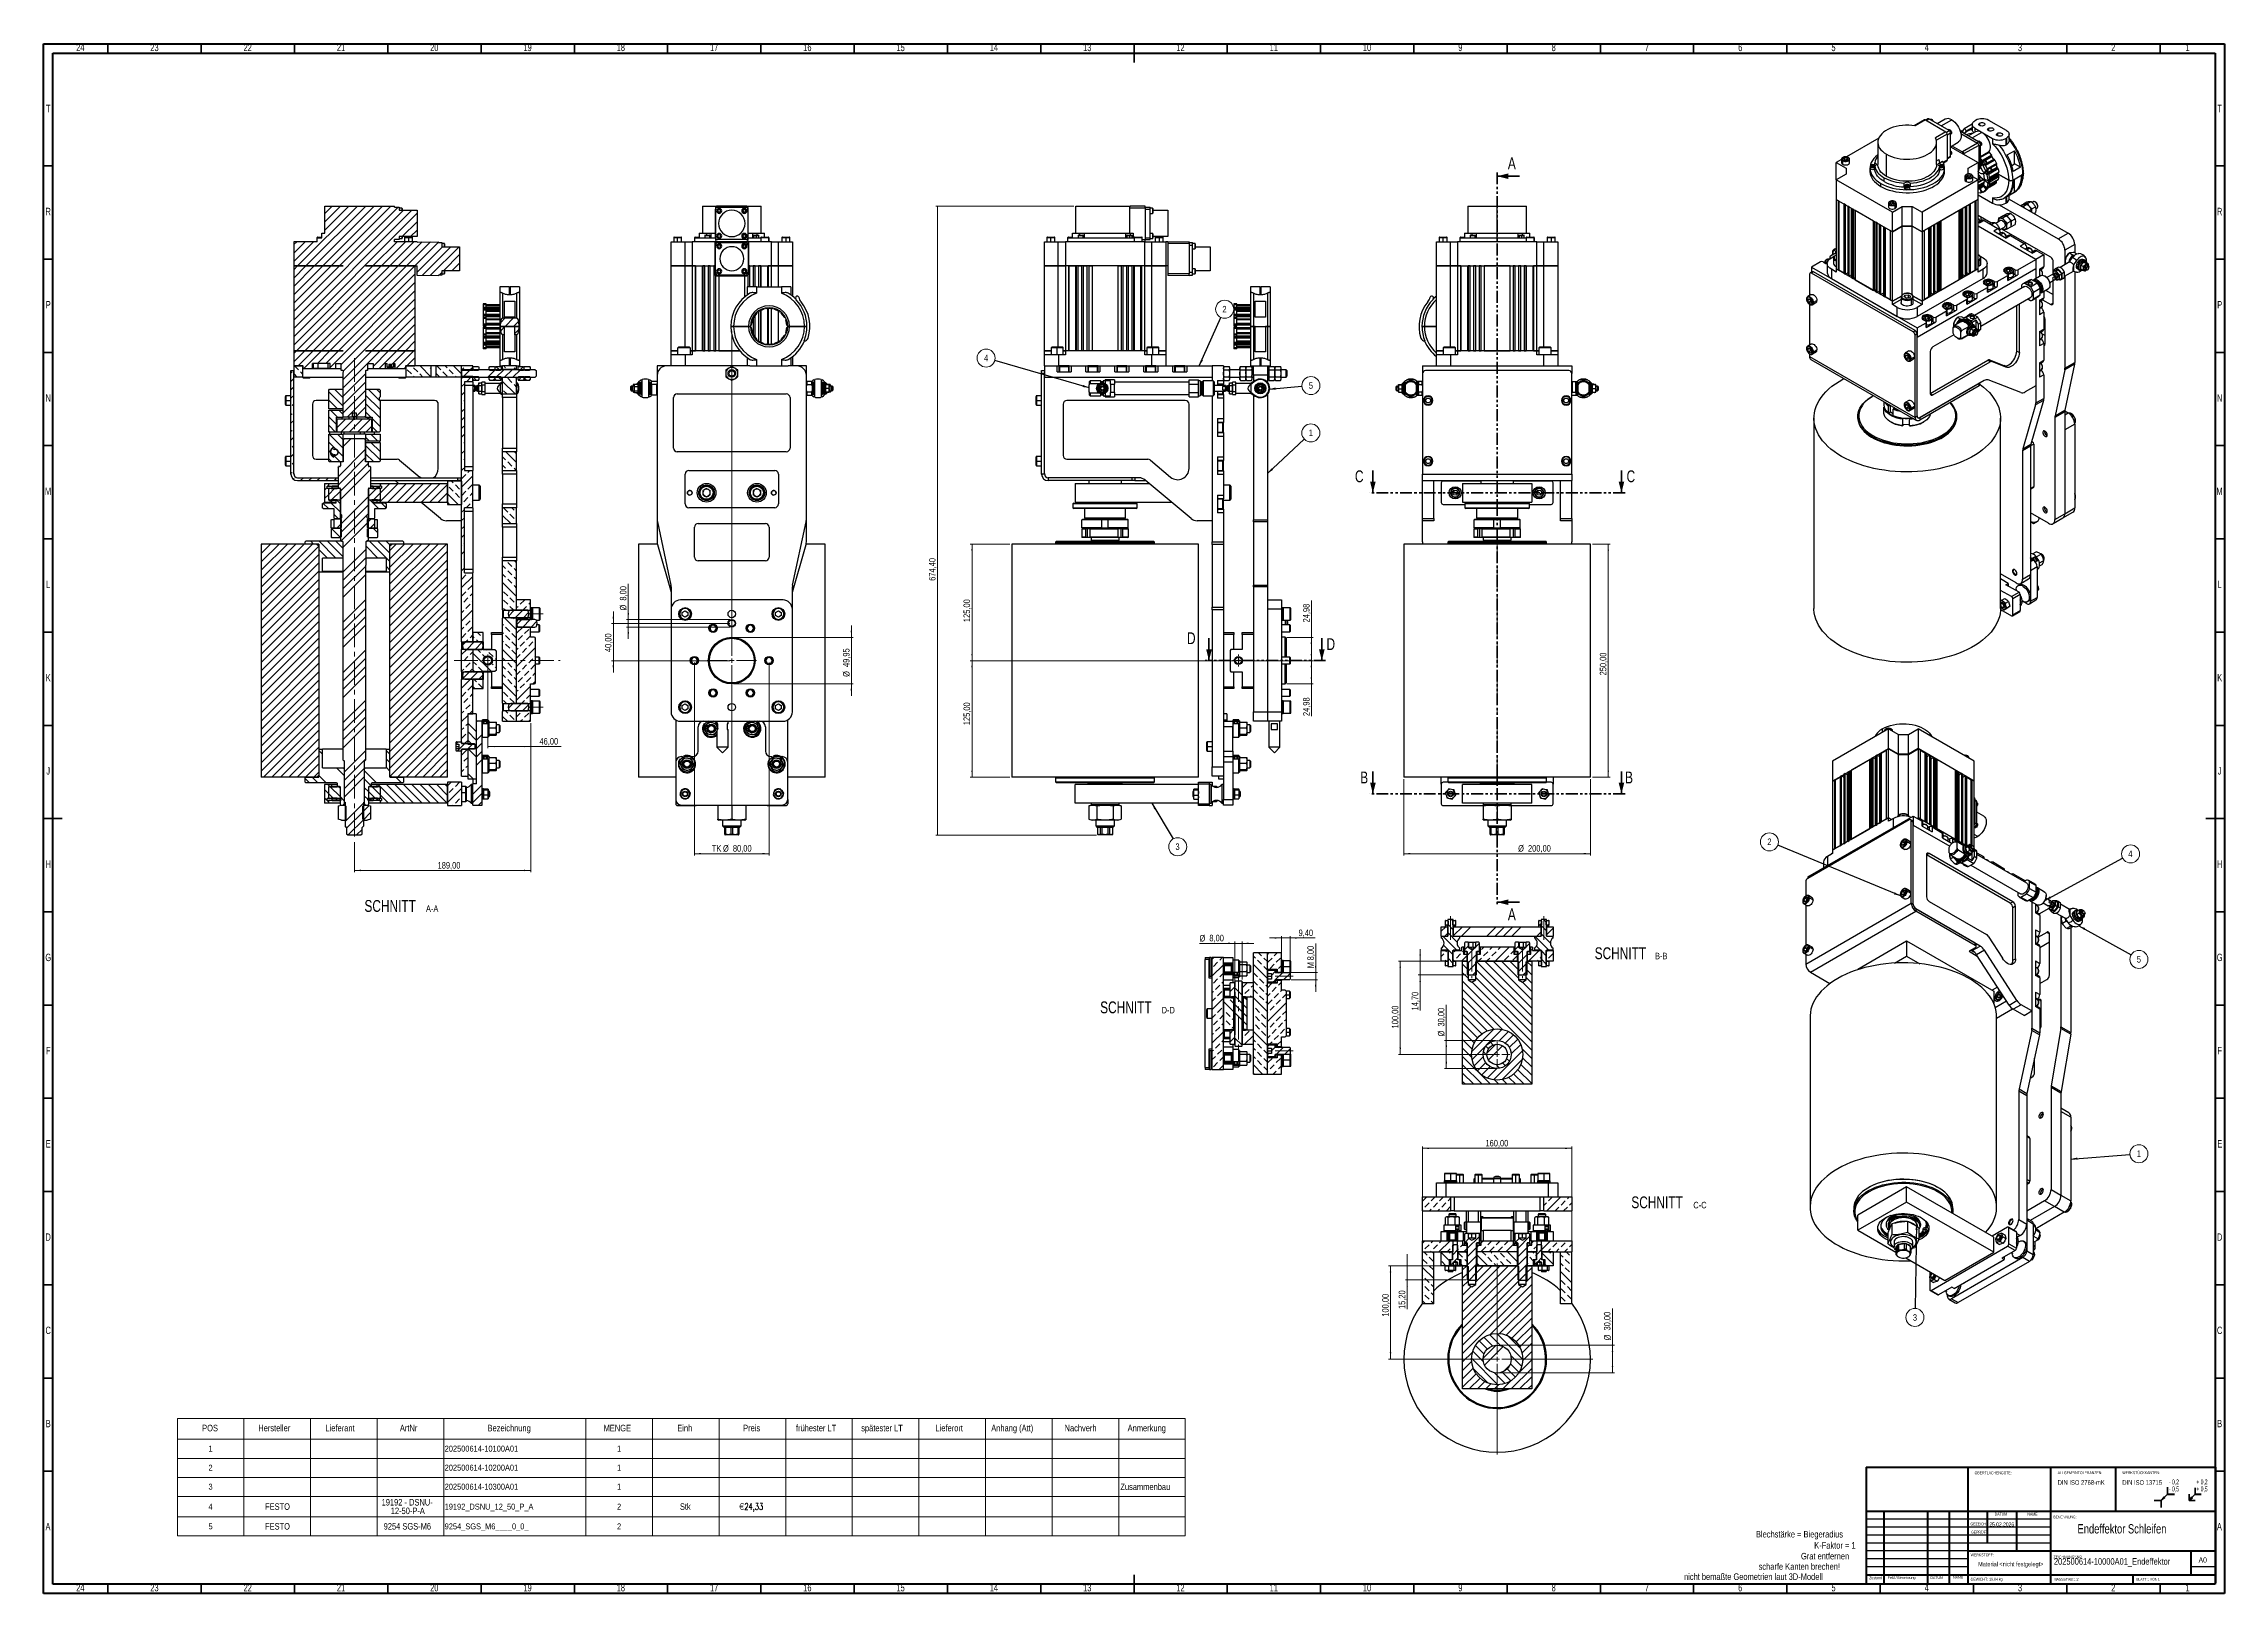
# Model space of a CAD drawing. Header units: millimetres. Extents: x 15 to 1184, y 5 to 836.
import ezdxf

# ---------------------------------------------------------------- set-up
doc = ezdxf.new("R2010")
doc.units = ezdxf.units.MM
doc.header["$PDSIZE"] = -1
doc.linetypes.add('CENTERX2', pattern=[20.32, 12.7, -2.54, 2.54, -2.54])
doc.linetypes.add('PHANTOM', pattern=[12.7, 6.35, -1.27, 1.27, -1.27, 1.27, -1.27])
doc.styles.add('SLDTEXTSTYLE0', font='TXT', dxfattribs={"width": 0.605})
doc.styles.add('SLDTEXTSTYLE1', font='TXT', dxfattribs={"width": 0.75})
doc.styles.add('SLDTEXTSTYLE2', font='TXT', dxfattribs={"width": 0.692308})
doc.styles.add('SLDTEXTSTYLE3', font='TXT', dxfattribs={"width": 0.75, "bigfont": 'bigfont'})
doc.dimstyles.new('SLDDIMSTYLE0', dxfattribs={"dimtxt": 3.5, "dimasz": 3.556, "dimexe": 0, "dimexo": 0.0625, "dimgap": 0.875, "dimtad": 1, "dimlfac": 2, "dimrnd": 1e-09, "dimzin": 12, "dimdsep": 46, "dimtxsty": 'SLDTEXTSTYLE1', "dimsah": 1, "dimcen": 0.09, "dimadec": 0, "dimazin": 3, "dimtfac": 1, "dimtdec": 3, "dimtofl": 0, "dimtmove": 0, "dimatfit": 3, "dimfxl": 1, "dimfrac": 2, "dimtolj": 1, "dimtzin": 12, "dimarcsym": 0})
doc.dimstyles.new('SLDDIMSTYLE1', dxfattribs={"dimtxt": 0.18, "dimasz": 3.556, "dimexe": 0, "dimexo": 0.0625, "dimgap": 0, "dimtad": 0, "dimtih": 1, "dimtoh": 1, "dimdec": 0, "dimrnd": 1e-09, "dimzin": 0, "dimdsep": 46, "dimtxsty": 'Standard', "dimsah": 1, "dimcen": 0.09, "dimadec": 0, "dimazin": 0, "dimtfac": 3.556, "dimtdec": 0, "dimtofl": 0, "dimtmove": 0, "dimatfit": 3, "dimfxl": 1, "dimfrac": 2, "dimtolj": 1, "dimtzin": 0, "dimarcsym": 0})
doc.dimstyles.new('SLDDIMSTYLE2', dxfattribs={"dimtxt": 3.5, "dimasz": 3.556, "dimexe": 0, "dimexo": 0.0625, "dimgap": 0.875, "dimtad": 1, "dimlfac": 2, "dimrnd": 1e-09, "dimzin": 12, "dimdsep": 46, "dimtxsty": 'SLDTEXTSTYLE1', "dimsah": 1, "dimcen": 0.09, "dimadec": 0, "dimazin": 3, "dimtfac": 1, "dimtdec": 3, "dimtmove": 0, "dimatfit": 0, "dimfxl": 1, "dimfrac": 2, "dimtolj": 1, "dimtzin": 12, "dimarcsym": 0})
pattern_1 = [(45, (0, 0), (-8.98026, 8.98026), []), (45, (4.49, 0), (-8.98026, 8.98026), [3.175, -1.5875]), (45, (8.98, 0), (-8.98026, 8.98026), [3.175, -1.5875]), (45, (13.47, 0), (-8.98026, 8.98026), [3.175, -1.5875])]
pattern_2 = [(135, (0, 0), (-8.98026, -8.98026), []), (135, (-2e-14, 4.49), (-8.98026, -8.98026), [3.175, -1.5875]), (135, (-3e-14, 8.98), (-8.98026, -8.98026), [3.175, -1.5875]), (135, (-5e-14, 13.47), (-8.98026, -8.98026), [3.175, -1.5875])]
pattern_3 = [(45, (0, 0), (-13.4704, 13.4704), []), (45, (4.49, 0), (-13.4704, 13.4704), []), (45, (8.98, 0), (-13.4704, 13.4704), []), (45, (13.47, 0), (-13.4704, 13.4704), [])]
pattern_4 = [(135, (0, 0), (-13.4704, -13.4704), []), (135, (-2e-14, 4.49), (-13.4704, -13.4704), []), (135, (-3e-14, 8.98), (-13.4704, -13.4704), []), (135, (-5e-14, 13.47), (-13.4704, -13.4704), [])]

msp = doc.modelspace()

# ---------------------------------------------------------------- texts
at = {"color": 7, "linetype": 'Continuous', "lineweight": 0}
for s, insert, char_height, attachment_point, style in [('24', (34.6701, 836.0602), 3.96875, 2, 'SLDTEXTSTYLE1'), ('23', (74.4201, 836.0602), 3.96875, 2, 'SLDTEXTSTYLE1'), ('22', (124.4201, 836.0602), 3.96875, 2, 'SLDTEXTSTYLE1'), ('21', (174.4201, 836.0602), 3.96875, 2, 'SLDTEXTSTYLE1'), ('20', (224.4201, 836.0602), 3.96875, 2, 'SLDTEXTSTYLE1'), ('19', (274.4201, 836.0602), 3.96875, 2, 'SLDTEXTSTYLE1'), ('18', (324.4201, 836.0602), 3.96875, 2, 'SLDTEXTSTYLE1'), ('17', (374.4201, 836.0602), 3.96875, 2, 'SLDTEXTSTYLE1'), ('16', (424.4201, 836.0602), 3.96875, 2, 'SLDTEXTSTYLE1'), ('15', (474.4201, 836.0602), 3.96875, 2, 'SLDTEXTSTYLE1'), ('14', (524.4201, 836.0602), 3.96875, 2, 'SLDTEXTSTYLE1'), ('13', (574.4201, 836.0602), 3.96875, 2, 'SLDTEXTSTYLE1'), ('12', (624.4201, 836.0602), 3.96875, 2, 'SLDTEXTSTYLE1'), ('11', (674.4201, 836.0602), 3.96875, 2, 'SLDTEXTSTYLE1'), ('10', (724.4201, 836.0602), 3.96875, 2, 'SLDTEXTSTYLE1'), ('9', (774.46, 836.0602), 3.9688, 2, 'SLDTEXTSTYLE1'), ('8', (824.46, 836.0602), 3.9688, 2, 'SLDTEXTSTYLE1'), ('7', (874.46, 836.0602), 3.9688, 2, 'SLDTEXTSTYLE1'), ('6', (924.46, 836.0602), 3.9688, 2, 'SLDTEXTSTYLE1'), ('5', (974.46, 836.0602), 3.9688, 2, 'SLDTEXTSTYLE1'), ('4', (1024.46, 836.0602), 3.9688, 2, 'SLDTEXTSTYLE1'), ('3', (1074.46, 836.0602), 3.9688, 2, 'SLDTEXTSTYLE1'), ('2', (1124.46, 836.0602), 3.9688, 2, 'SLDTEXTSTYLE1'), ('1', (1164.21, 836.0602), 3.9688, 2, 'SLDTEXTSTYLE1'), ('T', (17.4881, 803.3102), 3.9688, 2, 'SLDTEXTSTYLE1'), ('T', (1181.4881, 803.3102), 3.9688, 2, 'SLDTEXTSTYLE1'), ('R', (17.4444, 748.0602), 3.9688, 2, 'SLDTEXTSTYLE1'), ('R', (1181.4444, 748.0602), 3.9688, 2, 'SLDTEXTSTYLE1'), ('P', (17.4848, 698.0602), 3.9688, 2, 'SLDTEXTSTYLE1'), ('P', (1181.4848, 698.0602), 3.9688, 2, 'SLDTEXTSTYLE1'), ('N', (17.4637, 648.0602), 3.9688, 2, 'SLDTEXTSTYLE1'), ('N', (1181.4637, 648.0602), 3.9688, 2, 'SLDTEXTSTYLE1'), ('M', (17.3617, 598.0602), 3.9688, 2, 'SLDTEXTSTYLE1'), ('M', (1181.3617, 598.0602), 3.9688, 2, 'SLDTEXTSTYLE1'), ('L', (17.4545, 548.0602), 3.9688, 2, 'SLDTEXTSTYLE1'), ('L', (1181.4545, 548.0602), 3.9688, 2, 'SLDTEXTSTYLE1'), ('K', (17.4885, 498.0602), 3.9688, 2, 'SLDTEXTSTYLE1'), ('K', (1181.4885, 498.0602), 3.9688, 2, 'SLDTEXTSTYLE1'), ('J', (17.4651, 448.0602), 3.9688, 2, 'SLDTEXTSTYLE1'), ('J', (1181.4651, 448.0602), 3.9688, 2, 'SLDTEXTSTYLE1'), ('H', (17.4904, 398.0602), 3.9688, 2, 'SLDTEXTSTYLE1'), ('H', (1181.4904, 398.0602), 3.9688, 2, 'SLDTEXTSTYLE1'), ('G', (17.4867, 348.0602), 3.9688, 2, 'SLDTEXTSTYLE1'), ('G', (1181.4867, 348.0602), 3.9688, 2, 'SLDTEXTSTYLE1'), ('F', (17.4577, 298.0602), 3.9688, 2, 'SLDTEXTSTYLE1'), ('F', (1181.4577, 298.0602), 3.9688, 2, 'SLDTEXTSTYLE1'), ('E', (17.5078, 248.0602), 3.9688, 2, 'SLDTEXTSTYLE1'), ('E', (1181.5078, 248.0602), 3.9688, 2, 'SLDTEXTSTYLE1'), ('D', (17.4527, 198.0602), 3.9688, 2, 'SLDTEXTSTYLE1'), ('D', (1181.4527, 198.0602), 3.9688, 2, 'SLDTEXTSTYLE1'), ('C', (17.4587, 148.0602), 3.9688, 2, 'SLDTEXTSTYLE1'), ('C', (1181.4587, 148.0602), 3.9688, 2, 'SLDTEXTSTYLE1'), ('B', (17.4706, 98.0602), 3.9688, 2, 'SLDTEXTSTYLE1'), ('B', (1181.4706, 98.0602), 3.9688, 2, 'SLDTEXTSTYLE1'), ('OBERFLÄCHENGÜTE:', (1050.1237, 70.3772), 1.5, 1, 'SLDTEXTSTYLE1'), ('DATUM', (1060.8554, 48.2621), 1.5, 1, 'SLDTEXTSTYLE1'), ('NAME', (1078.4037, 48.2621), 1.5, 1, 'SLDTEXTSTYLE1'), ('A', (17.3397, 42.8102), 3.9688, 2, 'SLDTEXTSTYLE1'), ('Blechstärke = Biegeradius', (932.9067, 38.4866), 3.5, 1, 'SLDTEXTSTYLE1'), ('GEZEICH.', (1047.8951, 42.988), 1.5, 1, 'SLDTEXTSTYLE1'), ('GEPRÜFT', (1048.2185, 38.603), 1.5, 1, 'SLDTEXTSTYLE1'), ('25.02.2026', (1058.0052, 43.052), 2.11667, 1, 'SLDTEXTSTYLE1'), ('BENENNUNG:', (1092.3102, 46.7058), 1.5, 1, 'SLDTEXTSTYLE1'), ('Endeffektor Schleifen', (1129.096, 42.1425), 5, 2, 'SLDTEXTSTYLE1'), ('A', (1181.3397, 42.8102), 3.9688, 2, 'SLDTEXTSTYLE1'), ('Grat entfernen', (957.0379, 26.7209), 3.5, 1, 'SLDTEXTSTYLE1'), ('K-Faktor = 1', (964.1247, 32.5177), 3.5, 1, 'SLDTEXTSTYLE1'), ('WERKSTOFF:', (1047.9999, 26.4135), 1.5, 1, 'SLDTEXTSTYLE1'), ('ZEICHNUNGSNR.', (1092.428, 25.2961), 1.5, 1, 'SLDTEXTSTYLE1'), ('202500614-10000A01_Endeffektor', (1092.6235, 23.8954), 3.5, 1, 'SLDTEXTSTYLE1'), ('A0', (1170.1687, 24.36), 2.91042, 1, 'SLDTEXTSTYLE1'), ('nicht bemaßte Geometrien laut 3D-Modell', (894.3247, 15.7311), 3.5, 1, 'SLDTEXTSTYLE1'), ('scharfe Kanten brechen!', (934.3171, 21.1719), 3.5, 1, 'SLDTEXTSTYLE1'), ('Zustand', (993.6141, 14.1244), 1.5, 1, 'SLDTEXTSTYLE1'), ('Feld / Benennung', (1003.5512, 14.2152), 1.5, 1, 'SLDTEXTSTYLE1'), ('DATUM', (1026.4638, 14.1779), 1.5, 1, 'SLDTEXTSTYLE1'), ('NAME', (1038.6136, 14.3646), 1.5, 1, 'SLDTEXTSTYLE1'), ('GEWICHT: 19.84 kg', (1047.9718, 13.3768), 1.4986, 1, 'SLDTEXTSTYLE1'), ('Material <nicht festgelegt>', (1069.4842, 21.913), 2.38125, 2, 'SLDTEXTSTYLE1'), ('MASSSTAB:1:2', (1092.428, 13.3276), 1.5, 1, 'SLDTEXTSTYLE1'), ('BLATT 1 VON 1', (1136.8323, 13.3276), 1.5, 1, 'SLDTEXTSTYLE2'), ('24', (34.6701, 10.0602), 3.96875, 2, 'SLDTEXTSTYLE1'), ('23', (74.4201, 10.0602), 3.96875, 2, 'SLDTEXTSTYLE1'), ('22', (124.4201, 10.0602), 3.96875, 2, 'SLDTEXTSTYLE1'), ('21', (174.4201, 10.0602), 3.96875, 2, 'SLDTEXTSTYLE1'), ('20', (224.4201, 10.0602), 3.96875, 2, 'SLDTEXTSTYLE1'), ('19', (274.4201, 10.0602), 3.96875, 2, 'SLDTEXTSTYLE1'), ('18', (324.4201, 10.0602), 3.96875, 2, 'SLDTEXTSTYLE1'), ('17', (374.4201, 10.0602), 3.96875, 2, 'SLDTEXTSTYLE1'), ('16', (424.4201, 10.0602), 3.96875, 2, 'SLDTEXTSTYLE1'), ('15', (474.4201, 10.0602), 3.96875, 2, 'SLDTEXTSTYLE1'), ('14', (524.4201, 10.0602), 3.96875, 2, 'SLDTEXTSTYLE1'), ('13', (574.4201, 10.0602), 3.96875, 2, 'SLDTEXTSTYLE1'), ('12', (624.4201, 10.0602), 3.96875, 2, 'SLDTEXTSTYLE1'), ('11', (674.4201, 10.0602), 3.96875, 2, 'SLDTEXTSTYLE1'), ('10', (724.4201, 10.0602), 3.96875, 2, 'SLDTEXTSTYLE1'), ('9', (774.46, 10.0602), 3.9688, 2, 'SLDTEXTSTYLE1'), ('8', (824.46, 10.0602), 3.9688, 2, 'SLDTEXTSTYLE1'), ('7', (874.46, 10.0602), 3.9688, 2, 'SLDTEXTSTYLE1'), ('6', (924.46, 10.0602), 3.9688, 2, 'SLDTEXTSTYLE1'), ('5', (974.46, 10.0602), 3.9688, 2, 'SLDTEXTSTYLE1'), ('4', (1024.46, 10.0602), 3.9688, 2, 'SLDTEXTSTYLE1'), ('3', (1074.46, 10.0602), 3.9688, 2, 'SLDTEXTSTYLE1'), ('2', (1124.46, 10.0602), 3.9688, 2, 'SLDTEXTSTYLE1'), ('1', (1164.21, 10.0602), 3.9688, 2, 'SLDTEXTSTYLE1')]:
    msp.add_mtext(s, dxfattribs=dict(at, insert=insert, char_height=char_height, attachment_point=attachment_point, style=style))
at = {"color": 7, "linetype": 'Continuous', "char_height": 6.35, "attachment_point": 1, "style": 'SLDTEXTSTYLE1'}
for s, insert in [('A', (799.9152, 775.0982)), ('C', (717.9294, 607.2425)), ('C', (863.5457, 607.2425)), ('D', (627.8995, 520.41)), ('D', (702.6987, 517.2425)), ('B', (720.7615, 445.7425)), ('B', (862.7366, 445.7425)), ('A', (799.9152, 372.3182))]:
    msp.add_mtext(s, dxfattribs=dict(at, insert=insert))

# ---------------------------------------------------------------- blocks, each defined once
blk = doc.blocks.new('SW_NOTE_0')
at = {"color": 0, "linetype": 'Continuous', "lineweight": 0, "insert": (0, 4.5), "char_height": 3.5, "attachment_point": 1, "style": 'SLDTEXTSTYLE0'}
blk.add_mtext('+ 0,5', dxfattribs=at)
blk = doc.blocks.new('SW_NOTE_0_1')
at = {"color": 0, "linetype": 'Continuous', "lineweight": 0, "insert": (0, 4.5), "char_height": 3.5, "attachment_point": 1, "style": 'SLDTEXTSTYLE0'}
blk.add_mtext('+ 0,2', dxfattribs=at)
blk = doc.blocks.new('SW_NOTE_0_2')
at = {"color": 0, "linetype": 'Continuous', "lineweight": 0, "insert": (0, 4.5), "char_height": 3.5, "attachment_point": 1, "style": 'SLDTEXTSTYLE0'}
blk.add_mtext('- 0,2', dxfattribs=at)
blk = doc.blocks.new('SW_NOTE_0_3')
at = {"color": 0, "linetype": 'Continuous', "lineweight": 0, "insert": (0, 4.5), "char_height": 3.5, "attachment_point": 1, "style": 'SLDTEXTSTYLE0'}
blk.add_mtext('- 0,5', dxfattribs=at)
blk = doc.blocks.new('Block3')
at = {"linetype": 'Continuous'}
for points in [[(735.4, 277.8), (737.9, 279.6), (737.2, 280.3)], [(755.2, 277.7), (757.6, 279.5), (756.8, 280.3)]]:
    blk.add_hatch(color=7, dxfattribs=at).paths.add_polyline_path(points, flags=0)
at = {"color": 7, "linetype": 'Continuous', "lineweight": 18}
for p, q in [((735.4, 277.8), (739.4, 281.8)), ((739.4, 281.8), (744.9, 281.8)), ((755.2, 277.7), (759, 281.8)), ((759, 281.8), (763.9, 281.8)), ((735.4, 277.8), (737.2, 280.3)), ((735.4, 277.8), (737.9, 279.6)), ((737.2, 280.3), (737.9, 279.6)), ((755.2, 277.7), (756.8, 280.3)), ((755.2, 277.7), (757.6, 279.5)), ((756.8, 280.3), (757.6, 279.5))]:
    blk.add_line(p, q, dxfattribs=at)
at = {"color": 7, "linetype": 'Continuous', "lineweight": 35}
for p, q in [((739.9, 287.3), (739.9, 282.3)), ((739.9, 282.3), (744.9, 282.3)), ((755.2, 277.7), (755.2, 282.3)), ((759.5, 286.7), (759.5, 282.3)), ((759.5, 282.3), (763.9, 282.3)), ((730.4, 277.8), (735.4, 277.8)), ((735.4, 277.8), (735.4, 272.8)), ((759.5, 277.7), (755.2, 277.7))]:
    blk.add_line(p, q, dxfattribs=at)
at = {"color": 7, "linetype": 'Continuous', "lineweight": 0}
for p in [(737.6, 279.9), (757.2, 279.9)]:
    blk.add_point(p, dxfattribs=at)
for name, p in [('SW_NOTE_0_2', (740.9, 288.3)), ('SW_NOTE_0_3', (740.9, 283.3)), ('SW_NOTE_0_1', (760.5, 288.3)), ('SW_NOTE_0', (760.5, 283.3))]:
    blk.add_blockref(name, p, dxfattribs=at)
blk = doc.blocks.new('SW_NOTE_0_4')
at = {"color": 0, "linetype": 'Continuous', "lineweight": 0, "attachment_point": 1, "style": 'SLDTEXTSTYLE1'}
for s, insert, char_height in [('WERKSTÜCKKANTEN:', (0, 1.9), 1.5), ('DIN ISO 13715', (0, -2.8), 2.5)]:
    blk.add_mtext(s, dxfattribs=dict(at, insert=insert, char_height=char_height))
blk = doc.blocks.new('SW_NOTE_0_5')
at = {"color": 0, "linetype": 'Continuous', "lineweight": 0, "attachment_point": 1, "style": 'SLDTEXTSTYLE1'}
for s, insert, char_height in [('ALLGEMEINTOLERANZEN:', (0, 1.9), 1.5), ('DIN ISO 2768-mK', (0, -2.8), 2.5)]:
    blk.add_mtext(s, dxfattribs=dict(at, insert=insert, char_height=char_height))
blk = doc.blocks.new('SW_TABLEANNOTATION_0')
at = {"color": 0, "linetype": 'Continuous', "lineweight": 18}
for p, q in [((0, 0), (0, -11.1)), ((0, 0), (35.7, 0)), ((35.7, 0), (35.7, -11.1)), ((35.7, 0), (71.4, 0)), ((71.4, 0), (71.4, -11.1)), ((71.4, 0), (107.1, 0)), ((107.1, 0), (107.1, -11.1)), ((107.1, 0), (142.8, 0)), ((142.8, 0), (142.8, -11.1)), ((142.8, 0), (219, 0)), ((219, 0), (219, -11.1)), ((219, 0), (254.7, 0)), ((254.7, 0), (254.7, -11.1)), ((254.7, 0), (290.4, 0)), ((290.4, 0), (290.4, -11.1)), ((290.4, 0), (326.1, 0)), ((326.1, 0), (326.1, -11.1)), ((326.1, 0), (361.8, 0)), ((361.8, 0), (361.8, -11.1)), ((361.8, 0), (397.5, 0)), ((397.5, 0), (397.5, -11.1)), ((397.5, 0), (433.2, 0)), ((433.2, 0), (433.2, -11.1)), ((433.2, 0), (468.9, 0)), ((468.9, 0), (468.9, -11.1)), ((468.9, 0), (504.6, 0)), ((504.6, 0), (504.6, -11.1)), ((504.6, 0), (540.3, 0)), ((540.3, 0), (540.3, -11.1)), ((0, -11.1), (35.7, -11.1)), ((0, -11.1), (0, -21.3)), ((35.7, -11.1), (71.4, -11.1)), ((35.7, -11.1), (35.7, -21.3)), ((71.4, -11.1), (107.1, -11.1)), ((71.4, -11.1), (71.4, -21.3)), ((107.1, -11.1), (142.8, -11.1)), ((107.1, -11.1), (107.1, -21.3)), ((142.8, -11.1), (219, -11.1)), ((142.8, -11.1), (142.8, -21.3)), ((219, -11.1), (254.7, -11.1)), ((219, -11.1), (219, -21.3)), ((254.7, -11.1), (290.4, -11.1)), ((254.7, -11.1), (254.7, -21.3)), ((290.4, -11.1), (326.1, -11.1)), ((290.4, -11.1), (290.4, -21.3)), ((326.1, -11.1), (361.8, -11.1)), ((326.1, -11.1), (326.1, -21.3)), ((361.8, -11.1), (397.5, -11.1)), ((361.8, -11.1), (361.8, -21.3)), ((397.5, -11.1), (433.2, -11.1)), ((397.5, -11.1), (397.5, -21.3)), ((433.2, -11.1), (468.9, -11.1)), ((433.2, -11.1), (433.2, -21.3)), ((468.9, -11.1), (504.6, -11.1)), ((468.9, -11.1), (468.9, -21.3)), ((504.6, -11.1), (540.3, -11.1)), ((504.6, -11.1), (504.6, -21.3)), ((540.3, -11.1), (540.3, -21.3)), ((0, -21.3), (0, -31.5)), ((0, -21.3), (35.7, -21.3)), ((35.7, -21.3), (35.7, -31.5)), ((35.7, -21.3), (71.4, -21.3)), ((71.4, -21.3), (71.4, -31.5)), ((71.4, -21.3), (107.1, -21.3)), ((107.1, -21.3), (107.1, -31.5)), ((107.1, -21.3), (142.8, -21.3)), ((142.8, -21.3), (142.8, -31.5)), ((142.8, -21.3), (219, -21.3)), ((219, -21.3), (219, -31.5)), ((219, -21.3), (254.7, -21.3)), ((254.7, -21.3), (254.7, -31.5)), ((254.7, -21.3), (290.4, -21.3)), ((290.4, -21.3), (290.4, -31.5)), ((290.4, -21.3), (326.1, -21.3)), ((326.1, -21.3), (326.1, -31.5)), ((326.1, -21.3), (361.8, -21.3)), ((361.8, -21.3), (361.8, -31.5)), ((361.8, -21.3), (397.5, -21.3)), ((397.5, -21.3), (397.5, -31.5)), ((397.5, -21.3), (433.2, -21.3)), ((433.2, -21.3), (433.2, -31.5)), ((433.2, -21.3), (468.9, -21.3)), ((468.9, -21.3), (468.9, -31.5)), ((468.9, -21.3), (504.6, -21.3)), ((504.6, -21.3), (504.6, -31.5)), ((504.6, -21.3), (540.3, -21.3)), ((540.3, -21.3), (540.3, -31.5)), ((0, -31.5), (0, -41.7)), ((0, -31.5), (35.7, -31.5)), ((35.7, -31.5), (35.7, -41.7)), ((35.7, -31.5), (71.4, -31.5)), ((71.4, -31.5), (71.4, -41.7)), ((71.4, -31.5), (107.1, -31.5)), ((107.1, -31.5), (107.1, -41.7)), ((107.1, -31.5), (142.8, -31.5)), ((142.8, -31.5), (142.8, -41.7)), ((142.8, -31.5), (219, -31.5)), ((219, -31.5), (219, -41.7)), ((219, -31.5), (254.7, -31.5)), ((254.7, -31.5), (254.7, -41.7)), ((254.7, -31.5), (290.4, -31.5)), ((290.4, -31.5), (290.4, -41.7)), ((290.4, -31.5), (326.1, -31.5)), ((326.1, -31.5), (326.1, -41.7)), ((326.1, -31.5), (361.8, -31.5)), ((361.8, -31.5), (361.8, -41.7)), ((361.8, -31.5), (397.5, -31.5)), ((397.5, -31.5), (397.5, -41.7)), ((397.5, -31.5), (433.2, -31.5)), ((433.2, -31.5), (433.2, -41.7)), ((433.2, -31.5), (468.9, -31.5)), ((468.9, -31.5), (468.9, -41.7)), ((468.9, -31.5), (504.6, -31.5)), ((504.6, -31.5), (504.6, -41.7)), ((504.6, -31.5), (540.3, -31.5)), ((540.3, -31.5), (540.3, -41.7)), ((0, -41.7), (0, -52.7)), ((0, -41.7), (35.7, -41.7)), ((35.7, -41.7), (35.7, -52.7)), ((35.7, -41.7), (71.4, -41.7)), ((71.4, -41.7), (71.4, -52.7)), ((71.4, -41.7), (107.1, -41.7)), ((107.1, -41.7), (107.1, -52.7)), ((107.1, -41.7), (142.8, -41.7)), ((142.8, -41.7), (142.8, -52.7)), ((142.8, -41.7), (219, -41.7)), ((219, -41.7), (219, -52.7)), ((219, -41.7), (254.7, -41.7)), ((254.7, -41.7), (254.7, -52.7)), ((254.7, -41.7), (290.4, -41.7)), ((290.4, -41.7), (290.4, -52.7)), ((290.4, -41.7), (326.1, -41.7)), ((326.1, -41.7), (326.1, -52.7)), ((326.1, -41.7), (361.8, -41.7)), ((361.8, -41.7), (361.8, -52.7)), ((361.8, -41.7), (397.5, -41.7)), ((397.5, -41.7), (397.5, -52.7)), ((397.5, -41.7), (433.2, -41.7)), ((433.2, -41.7), (433.2, -52.7)), ((433.2, -41.7), (468.9, -41.7)), ((468.9, -41.7), (468.9, -52.7)), ((468.9, -41.7), (504.6, -41.7)), ((504.6, -41.7), (504.6, -52.7)), ((504.6, -41.7), (540.3, -41.7)), ((540.3, -41.7), (540.3, -52.7)), ((0, -52.7), (0, -62.9)), ((0, -52.7), (35.7, -52.7)), ((35.7, -52.7), (35.7, -62.9)), ((35.7, -52.7), (71.4, -52.7)), ((71.4, -52.7), (71.4, -62.9)), ((71.4, -52.7), (107.1, -52.7)), ((107.1, -52.7), (107.1, -62.9)), ((107.1, -52.7), (142.8, -52.7)), ((142.8, -52.7), (142.8, -62.9)), ((142.8, -52.7), (219, -52.7)), ((219, -52.7), (219, -62.9)), ((219, -52.7), (254.7, -52.7)), ((254.7, -52.7), (254.7, -62.9)), ((254.7, -52.7), (290.4, -52.7)), ((290.4, -52.7), (290.4, -62.9)), ((290.4, -52.7), (326.1, -52.7)), ((326.1, -52.7), (326.1, -62.9)), ((326.1, -52.7), (361.8, -52.7)), ((361.8, -52.7), (361.8, -62.9)), ((361.8, -52.7), (397.5, -52.7)), ((397.5, -52.7), (397.5, -62.9)), ((397.5, -52.7), (433.2, -52.7)), ((433.2, -52.7), (433.2, -62.9)), ((433.2, -52.7), (468.9, -52.7)), ((468.9, -52.7), (468.9, -62.9)), ((468.9, -52.7), (504.6, -52.7)), ((504.6, -52.7), (504.6, -62.9)), ((504.6, -52.7), (540.3, -52.7)), ((540.3, -52.7), (540.3, -62.9)), ((0, -62.9), (35.7, -62.9)), ((35.7, -62.9), (71.4, -62.9)), ((71.4, -62.9), (107.1, -62.9)), ((107.1, -62.9), (142.8, -62.9)), ((142.8, -62.9), (219, -62.9)), ((219, -62.9), (254.7, -62.9)), ((254.7, -62.9), (290.4, -62.9)), ((290.4, -62.9), (326.1, -62.9)), ((326.1, -62.9), (361.8, -62.9)), ((361.8, -62.9), (397.5, -62.9)), ((397.5, -62.9), (433.2, -62.9)), ((433.2, -62.9), (468.9, -62.9)), ((468.9, -62.9), (504.6, -62.9)), ((504.6, -62.9), (540.3, -62.9))]:
    blk.add_line(p, q, dxfattribs=at)
at = {"color": 0, "linetype": 'Continuous', "lineweight": 0, "attachment_point": 1}
for s, insert, char_height, style in [('POS', (13.3, -3.3), 3.5, 'SLDTEXTSTYLE1'), ('Hersteller', (43.4, -3.3), 3.5, 'SLDTEXTSTYLE1'), ('Lieferant', (79.4, -3.3), 3.5, 'SLDTEXTSTYLE1'), ('ArtNr', (119.3, -3.3), 3.5, 'SLDTEXTSTYLE1'), ('Bezeichnung', (166.3, -3.3), 3.5, 'SLDTEXTSTYLE1'), ('MENGE', (228.5, -3.3), 3.5, 'SLDTEXTSTYLE1'), ('Einh', (268, -3.3), 3.5, 'SLDTEXTSTYLE1'), ('Preis', (303.3, -3.3), 3.5, 'SLDTEXTSTYLE1'), ('frühester LT', (331.6, -3.3), 3.5, 'SLDTEXTSTYLE1'), ('spätester LT', (366.6, -3.3), 3.5, 'SLDTEXTSTYLE1'), ('Lieferort', (406.4, -3.3), 3.5, 'SLDTEXTSTYLE1'), ('Anhang (Att)', (436.3, -3.3), 3.5, 'SLDTEXTSTYLE1'), ('Nachverh', (475.6, -3.3), 3.5, 'SLDTEXTSTYLE1'), ('Anmerkung', (509.4, -3.3), 3.5, 'SLDTEXTSTYLE1'), ('1', (16.7, -14.5), 3.17, 'SLDTEXTSTYLE1'), ('202500614-10100A01', (143.3, -14.5), 3.175, 'SLDTEXTSTYLE1'), ('1', (235.7, -14.5), 3.17, 'SLDTEXTSTYLE1'), ('2', (16.7, -24.7), 3.17, 'SLDTEXTSTYLE1'), ('3', (16.7, -34.9), 3.17, 'SLDTEXTSTYLE1'), ('202500614-10200A01', (143.3, -24.7), 3.175, 'SLDTEXTSTYLE1'), ('202500614-10300A01', (143.3, -34.9), 3.175, 'SLDTEXTSTYLE1'), ('1', (235.7, -24.7), 3.17, 'SLDTEXTSTYLE1'), ('1', (235.7, -34.9), 3.17, 'SLDTEXTSTYLE1'), ('Zusammenbau', (505.5, -34.8), 3.5, 'SLDTEXTSTYLE1'), ('4', (16.7, -45.6), 3.17, 'SLDTEXTSTYLE1'), ('FESTO', (47, -45.4), 3.5, 'SLDTEXTSTYLE1'), ('19192 - DSNU-', (109.5, -43.1), 3.5, 'SLDTEXTSTYLE1'), ('19192_DSNU_12_50_P_A', (143.3, -45.6), 3.175, 'SLDTEXTSTYLE1'), ('2', (235.7, -45.6), 3.17, 'SLDTEXTSTYLE1'), ('Stk', (269.4, -45.4), 3.5, 'SLDTEXTSTYLE1'), ('€24,33', (301.2, -45.4), 3.5, 'SLDTEXTSTYLE3'), ('5', (16.7, -56.2), 3.17, 'SLDTEXTSTYLE1'), ('FESTO', (47, -56), 3.5, 'SLDTEXTSTYLE1'), ('9254 SGS-M6', (110.6, -56), 3.5, 'SLDTEXTSTYLE1'), ('12-50-P-A', (114.4, -47.7), 3.5, 'SLDTEXTSTYLE1'), ('9254_SGS_M6____0_0_', (143.3, -56.2), 3.175, 'SLDTEXTSTYLE1'), ('2', (235.7, -56.2), 3.17, 'SLDTEXTSTYLE1')]:
    blk.add_mtext(s, dxfattribs=dict(at, insert=insert, char_height=char_height, style=style))
blk = doc.blocks.new('_D')
at = {"color": 7, "linetype": 'Continuous', "lineweight": 0}
for p, q in [((845.2, 567.7), (854.7, 567.7)), ((853.7, 567.7), (853.7, 442.7)), ((845.2, 442.7), (854.7, 442.7))]:
    blk.add_line(p, q, dxfattribs=at)
at = {"color": 7, "linetype": 'Continuous', "lineweight": 18}
for points in [[(853.7, 567.7), (853.4, 564.2), (854.1, 564.2)], [(853.7, 442.7), (854.1, 446.3), (853.4, 446.3)]]:
    blk.add_solid(points, dxfattribs=at)
at = {"color": 7, "linetype": 'Continuous', "lineweight": 18, "insert": (849.2, 497.3), "char_height": 3.5, "attachment_point": 1, "rotation": 90, "style": 'SLDTEXTSTYLE1'}
blk.add_mtext('250,00', dxfattribs=at)
blk = doc.blocks.new('_D_1')
at = {"color": 7, "linetype": 'Continuous', "lineweight": 0}
for p, q in [((744.2, 441.7), (744.2, 400.7)), ((844.2, 441.7), (844.2, 400.7)), ((844.2, 401.7), (744.2, 401.7))]:
    blk.add_line(p, q, dxfattribs=at)
at = {"color": 7, "linetype": 'Continuous', "lineweight": 18}
for points in [[(744.2, 401.7), (747.7, 401.4), (747.7, 402.1)], [(844.2, 401.7), (840.6, 402.1), (840.6, 401.4)]]:
    blk.add_solid(points, dxfattribs=at)
at = {"color": 7, "linetype": 'Continuous', "lineweight": 18, "char_height": 3.5, "attachment_point": 1, "style": 'SLDTEXTSTYLE1'}
for s, insert in [('%%c', (805.4, 406.3)), ('200,00', (810.7, 406.3))]:
    blk.add_mtext(s, dxfattribs=dict(at, insert=insert))
blk = doc.blocks.new('_D_2')
at = {"color": 7, "linetype": 'Continuous', "lineweight": 0}
for p, q in [((567.2, 748.9), (493.2, 748.9)), ((494.2, 411.7), (494.2, 748.9)), ((579.4, 411.7), (493.2, 411.7))]:
    blk.add_line(p, q, dxfattribs=at)
at = {"color": 7, "linetype": 'Continuous', "lineweight": 18}
for points in [[(494.2, 748.9), (493.8, 745.4), (494.5, 745.4)], [(494.2, 411.7), (494.5, 415.3), (493.8, 415.3)]]:
    blk.add_solid(points, dxfattribs=at)
at = {"color": 7, "linetype": 'Continuous', "lineweight": 18, "insert": (489.6, 548), "char_height": 3.5, "attachment_point": 1, "rotation": 90, "style": 'SLDTEXTSTYLE1'}
blk.add_mtext('674,40', dxfattribs=at)
blk = doc.blocks.new('_D_3')
at = {"color": 7, "linetype": 'Continuous', "lineweight": 0}
for p, q in [((533, 567.7), (511.7, 567.7)), ((512.7, 505.2), (512.7, 567.7)), ((654.5, 505.2), (511.7, 505.2))]:
    blk.add_line(p, q, dxfattribs=at)
at = {"color": 7, "linetype": 'Continuous', "lineweight": 18}
for points in [[(512.7, 567.7), (512.3, 564.2), (513, 564.2)], [(512.7, 505.2), (513, 508.8), (512.3, 508.8)]]:
    blk.add_solid(points, dxfattribs=at)
at = {"color": 7, "linetype": 'Continuous', "lineweight": 18, "insert": (508.1, 525.9), "char_height": 3.5, "attachment_point": 1, "rotation": 90, "style": 'SLDTEXTSTYLE1'}
blk.add_mtext('125,00', dxfattribs=at)
blk = doc.blocks.new('_D_4')
at = {"color": 7, "linetype": 'Continuous', "lineweight": 0}
for p, q in [((654.5, 505.2), (511.7, 505.2)), ((512.7, 505.2), (512.7, 442.7)), ((533, 442.7), (511.7, 442.7))]:
    blk.add_line(p, q, dxfattribs=at)
at = {"color": 7, "linetype": 'Continuous', "lineweight": 18}
for points in [[(512.7, 505.2), (512.3, 501.7), (513, 501.7)], [(512.7, 442.7), (513, 446.3), (512.3, 446.3)]]:
    blk.add_solid(points, dxfattribs=at)
at = {"color": 7, "linetype": 'Continuous', "lineweight": 18, "insert": (508.1, 470.6), "char_height": 3.5, "attachment_point": 1, "rotation": 90, "style": 'SLDTEXTSTYLE1'}
blk.add_mtext('125,00', dxfattribs=at)
blk = doc.blocks.new('_D_5')
at = {"color": 7, "linetype": 'Continuous', "lineweight": 0}
for p, q in [((694.6, 517.7), (694.6, 537.4)), ((681.5, 517.7), (695.6, 517.7)), ((694.6, 517.7), (694.6, 505.2)), ((656.5, 505.2), (695.6, 505.2))]:
    blk.add_line(p, q, dxfattribs=at)
at = {"color": 7, "linetype": 'Continuous', "lineweight": 18}
for points in [[(694.6, 517.7), (694.2, 514.2), (695, 514.2)], [(694.6, 505.2), (695, 508.8), (694.2, 508.8)]]:
    blk.add_solid(points, dxfattribs=at)
at = {"color": 7, "linetype": 'Continuous', "lineweight": 18, "insert": (690.1, 525.7), "char_height": 3.5, "attachment_point": 1, "rotation": 90, "style": 'SLDTEXTSTYLE1'}
blk.add_mtext('24,98', dxfattribs=at)
blk = doc.blocks.new('_D_6')
at = {"color": 7, "linetype": 'Continuous', "lineweight": 0}
for p, q in [((656.5, 505.2), (695.6, 505.2)), ((694.6, 505.2), (694.6, 492.8)), ((681.5, 492.8), (695.6, 492.8)), ((694.6, 492.8), (694.6, 475.5))]:
    blk.add_line(p, q, dxfattribs=at)
at = {"color": 7, "linetype": 'Continuous', "lineweight": 18}
for points in [[(694.6, 505.2), (694.2, 501.7), (695, 501.7)], [(694.6, 492.8), (695, 496.3), (694.2, 496.3)]]:
    blk.add_solid(points, dxfattribs=at)
at = {"color": 7, "linetype": 'Continuous', "lineweight": 18, "insert": (690.1, 475.5), "char_height": 3.5, "attachment_point": 1, "rotation": 90, "style": 'SLDTEXTSTYLE1'}
blk.add_mtext('24,98', dxfattribs=at)
blk = doc.blocks.new('SW_NOTE_0_6')
at = {"color": 0, "linetype": 'Continuous', "lineweight": 0}
blk.add_circle((3.5, 3.3), 4.84, dxfattribs=at)
at = {"color": 0, "linetype": 'Continuous', "lineweight": 0, "insert": (3.5, 5.1), "char_height": 3.5, "attachment_point": 2, "style": 'SLDTEXTSTYLE1'}
blk.add_mtext('1', dxfattribs=at)
blk = doc.blocks.new('SW_NOTE_0_7')
at = {"color": 0, "linetype": 'Continuous', "lineweight": 0}
blk.add_circle((2.5, -4.2), 4.84, dxfattribs=at)
at = {"color": 0, "linetype": 'Continuous', "lineweight": 0, "insert": (2.4, -2.4), "char_height": 3.5, "attachment_point": 2, "style": 'SLDTEXTSTYLE1'}
blk.add_mtext('3', dxfattribs=at)
blk = doc.blocks.new('SW_NOTE_0_8')
at = {"color": 0, "linetype": 'Continuous', "lineweight": 0}
blk.add_circle((2, 4.4), 4.84, dxfattribs=at)
at = {"color": 0, "linetype": 'Continuous', "lineweight": 0, "insert": (1.9, 6.2), "char_height": 3.5, "attachment_point": 2, "style": 'SLDTEXTSTYLE1'}
blk.add_mtext('2', dxfattribs=at)
blk = doc.blocks.new('SW_NOTE_0_9')
at = {"color": 0, "linetype": 'Continuous', "lineweight": 0}
blk.add_circle((-4.7, 1.3), 4.84, dxfattribs=at)
at = {"color": 0, "linetype": 'Continuous', "lineweight": 0, "insert": (-4.7, 3.1), "char_height": 3.5, "attachment_point": 2, "style": 'SLDTEXTSTYLE1'}
blk.add_mtext('4', dxfattribs=at)
blk = doc.blocks.new('SW_NOTE_0_10')
at = {"color": 0, "linetype": 'Continuous', "lineweight": 0}
blk.add_circle((4.8, 0.4), 4.84, dxfattribs=at)
at = {"color": 0, "linetype": 'Continuous', "lineweight": 0, "insert": (4.8, 2.2), "char_height": 3.5, "attachment_point": 2, "style": 'SLDTEXTSTYLE1'}
blk.add_mtext('5', dxfattribs=at)
blk = doc.blocks.new('SW_CENTERMARKSYMBOL_0')
at = {"color": 0, "linetype": 'Continuous', "lineweight": 18}
for p, q in [((-2.5, 0), (-3.25, 0)), ((0, 0), (-1.25, 0)), ((0, 2.5), (0, 3.25)), ((0, 0), (0, 1.25)), ((0, 0), (0, -1.25)), ((0, 0), (1.25, 0)), ((2.5, 0), (3.25, 0)), ((0, -2.5), (0, -3.25))]:
    blk.add_line(p, q, dxfattribs=at)
blk = doc.blocks.new('SW_NOTE_0_11')
at = {"color": 0, "linetype": 'Continuous', "lineweight": 0}
blk.add_circle((4.3, 2.3), 4.84, dxfattribs=at)
at = {"color": 0, "linetype": 'Continuous', "lineweight": 0, "insert": (4.2, 4.1), "char_height": 3.5, "attachment_point": 2, "style": 'SLDTEXTSTYLE1'}
blk.add_mtext('4', dxfattribs=at)
blk = doc.blocks.new('SW_NOTE_0_12')
at = {"color": 0, "linetype": 'Continuous', "lineweight": 0}
blk.add_circle((4.2, -2.4), 4.84, dxfattribs=at)
at = {"color": 0, "linetype": 'Continuous', "lineweight": 0, "insert": (4.2, -0.6), "char_height": 3.5, "attachment_point": 2, "style": 'SLDTEXTSTYLE1'}
blk.add_mtext('5', dxfattribs=at)
blk = doc.blocks.new('SW_NOTE_0_13')
at = {"color": 0, "linetype": 'Continuous', "lineweight": 0}
blk.add_circle((4.8, 0.4), 4.84, dxfattribs=at)
at = {"color": 0, "linetype": 'Continuous', "lineweight": 0, "insert": (4.8, 2.2), "char_height": 3.5, "attachment_point": 2, "style": 'SLDTEXTSTYLE1'}
blk.add_mtext('1', dxfattribs=at)
blk = doc.blocks.new('SW_NOTE_0_14')
at = {"color": 0, "linetype": 'Continuous', "lineweight": 0}
blk.add_circle((-0.1, -4.8), 4.84, dxfattribs=at)
at = {"color": 0, "linetype": 'Continuous', "lineweight": 0, "insert": (-0.1, -3.1), "char_height": 3.5, "attachment_point": 2, "style": 'SLDTEXTSTYLE1'}
blk.add_mtext('3', dxfattribs=at)
blk = doc.blocks.new('SW_NOTE_0_15')
at = {"color": 0, "linetype": 'Continuous', "lineweight": 0}
blk.add_circle((-4.5, 1.8), 4.84, dxfattribs=at)
at = {"color": 0, "linetype": 'Continuous', "lineweight": 0, "insert": (-4.5, 3.6), "char_height": 3.5, "attachment_point": 2, "style": 'SLDTEXTSTYLE1'}
blk.add_mtext('2', dxfattribs=at)
blk = doc.blocks.new('_D_7')
at = {"color": 7, "linetype": 'Continuous', "lineweight": 0}
for p, q in [((276.1, 471.7), (276.1, 391.7)), ((181.6, 407.8), (181.6, 391.7)), ((181.6, 392.7), (276.1, 392.7))]:
    blk.add_line(p, q, dxfattribs=at)
at = {"color": 7, "linetype": 'Continuous', "lineweight": 18}
for points in [[(181.6, 392.7), (185.1, 392.3), (185.1, 393.1)], [(276.1, 392.7), (272.5, 393.1), (272.5, 392.3)]]:
    blk.add_solid(points, dxfattribs=at)
at = {"color": 7, "linetype": 'Continuous', "lineweight": 18, "insert": (226.2, 397.2), "char_height": 3.5, "attachment_point": 1, "style": 'SLDTEXTSTYLE1'}
blk.add_mtext('189,00', dxfattribs=at)
blk = doc.blocks.new('_D_8')
at = {"color": 7, "linetype": 'Continuous', "lineweight": 0}
for p, q in [((253.1, 504.2), (253.1, 458.2)), ((276.1, 471.7), (276.1, 458.2)), ((253.1, 459.2), (276.1, 459.2)), ((276.1, 459.2), (292.4, 459.2))]:
    blk.add_line(p, q, dxfattribs=at)
at = {"color": 7, "linetype": 'Continuous', "lineweight": 18}
for points in [[(253.1, 459.2), (256.6, 458.8), (256.6, 459.5)], [(276.1, 459.2), (272.5, 459.5), (272.5, 458.8)]]:
    blk.add_solid(points, dxfattribs=at)
at = {"color": 7, "linetype": 'Continuous', "lineweight": 18, "insert": (280.8, 463.7), "char_height": 3.5, "attachment_point": 1, "style": 'SLDTEXTSTYLE1'}
blk.add_mtext('46,00', dxfattribs=at)
blk = doc.blocks.new('SW_NOTE_0_16')
at = {"color": 0, "linetype": 'Continuous', "lineweight": 0, "attachment_point": 2, "style": 'SLDTEXTSTYLE1'}
for s, insert, char_height in [('SCHNITT', (16.1, 8.2), 6.35), ('A-A', (38.6, 5.3), 3.5)]:
    blk.add_mtext(s, dxfattribs=dict(at, insert=insert, char_height=char_height))
blk = doc.blocks.new('SW_CENTERMARKSYMBOL_1')
at = {"color": 0, "linetype": 'Continuous', "lineweight": 18}
for p, q in [((-2.5, 0), (-3.25, 0)), ((0, 0), (-1.25, 0)), ((0, 2.5), (0, 3.25)), ((0, 0), (0, 1.25)), ((0, 0), (0, -1.25)), ((0, 0), (1.25, 0)), ((2.5, 0), (3.25, 0)), ((0, -2.5), (0, -3.25))]:
    blk.add_line(p, q, dxfattribs=at)
blk = doc.blocks.new('_D_9')
at = {"color": 7, "linetype": 'Continuous', "lineweight": 0}
for p, q in [((384.9, 517.7), (449, 517.7)), ((448, 517.7), (448, 524.1)), ((448, 517.7), (448, 492.8)), ((384.9, 492.8), (449, 492.8)), ((448, 492.8), (448, 486.4))]:
    blk.add_line(p, q, dxfattribs=at)
at = {"color": 7, "linetype": 'Continuous', "lineweight": 18}
for points in [[(448, 517.7), (448.4, 521.3), (447.6, 521.3)], [(448, 492.8), (447.6, 489.2), (448.4, 489.2)]]:
    blk.add_solid(points, dxfattribs=at)
at = {"color": 7, "linetype": 'Continuous', "lineweight": 18, "char_height": 3.5, "attachment_point": 1, "rotation": 90, "style": 'SLDTEXTSTYLE1'}
for s, insert in [('49,95', (443.5, 501.8)), ('%%c', (443.5, 496.5))]:
    blk.add_mtext(s, dxfattribs=dict(at, insert=insert))
blk = doc.blocks.new('_D_10')
at = {"color": 7, "linetype": 'Continuous', "lineweight": 0}
for p, q in [((363.9, 504.2), (363.9, 400.7)), ((403.9, 504.2), (403.9, 400.7)), ((363.9, 401.7), (403.9, 401.7))]:
    blk.add_line(p, q, dxfattribs=at)
at = {"color": 7, "linetype": 'Continuous', "lineweight": 18}
for points in [[(363.9, 401.7), (367.4, 401.4), (367.4, 402.1)], [(403.9, 401.7), (400.3, 402.1), (400.3, 401.4)]]:
    blk.add_solid(points, dxfattribs=at)
at = {"color": 7, "linetype": 'Continuous', "lineweight": 18, "char_height": 3.5, "attachment_point": 1, "style": 'SLDTEXTSTYLE1'}
for s, insert in [('TK', (373.2, 406.3)), ('%%c', (379.2, 406.3)), ('80,00', (384.5, 406.3))]:
    blk.add_mtext(s, dxfattribs=dict(at, insert=insert))
blk = doc.blocks.new('_D_11')
at = {"color": 7, "linetype": 'Continuous', "lineweight": 0}
for p, q in [((320.4, 525.2), (320.4, 531.6)), ((382.9, 525.2), (319.4, 525.2)), ((320.4, 505.2), (320.4, 525.2)), ((382.9, 505.2), (319.4, 505.2)), ((320.4, 505.2), (320.4, 498.9))]:
    blk.add_line(p, q, dxfattribs=at)
at = {"color": 7, "linetype": 'Continuous', "lineweight": 18}
for points in [[(320.4, 525.2), (320.8, 528.8), (320, 528.8)], [(320.4, 505.2), (320, 501.7), (320.8, 501.7)]]:
    blk.add_solid(points, dxfattribs=at)
at = {"color": 7, "linetype": 'Continuous', "lineweight": 18, "insert": (315.9, 509.8), "char_height": 3.5, "attachment_point": 1, "rotation": 90, "style": 'SLDTEXTSTYLE1'}
blk.add_mtext('40,00', dxfattribs=at)
blk = doc.blocks.new('_D_12')
at = {"color": 7, "linetype": 'Continuous', "lineweight": 0}
for p, q in [((328.4, 527.2), (328.4, 546.4)), ((382.9, 527.2), (327.4, 527.2)), ((328.4, 527.2), (328.4, 523.2)), ((382.9, 523.2), (327.4, 523.2)), ((328.4, 523.2), (328.4, 516.9))]:
    blk.add_line(p, q, dxfattribs=at)
at = {"color": 7, "linetype": 'Continuous', "lineweight": 18}
for points in [[(328.4, 527.2), (328.8, 530.8), (328, 530.8)], [(328.4, 523.2), (328, 519.7), (328.8, 519.7)]]:
    blk.add_solid(points, dxfattribs=at)
at = {"color": 7, "linetype": 'Continuous', "lineweight": 18, "char_height": 3.5, "attachment_point": 1, "rotation": 90, "style": 'SLDTEXTSTYLE1'}
for s, insert in [('8,00', (323.9, 537.4)), ('%%c', (323.9, 532.1))]:
    blk.add_mtext(s, dxfattribs=dict(at, insert=insert))
blk = doc.blocks.new('SW_CENTERMARKSYMBOL_2')
at = {"color": 0, "linetype": 'Continuous', "lineweight": 18}
for p, q in [((0, 2.5), (0, 176.9)), ((-2.5, 0), (-13.2, 0)), ((0, 0), (-1.2, 0)), ((0, 0), (0, 1.2)), ((0, 0), (0, -1.2)), ((0, 0), (1.2, 0)), ((2.5, 0), (13.2, 0)), ((0, -2.5), (0, -84.6))]:
    blk.add_line(p, q, dxfattribs=at)
blk = doc.blocks.new('_D_13')
at = {"color": 7, "linetype": 'Continuous', "lineweight": 0}
for p, q in [((766.9, 344), (751.9, 344)), ((752.9, 344), (752.9, 350.4)), ((752.9, 336.7), (752.9, 344)), ((777.4, 336.7), (751.9, 336.7)), ((752.9, 336.7), (752.9, 317.6))]:
    blk.add_line(p, q, dxfattribs=at)
at = {"color": 7, "linetype": 'Continuous', "lineweight": 18}
for points in [[(752.9, 344), (753.3, 347.6), (752.5, 347.6)], [(752.9, 336.7), (752.5, 333.1), (753.3, 333.1)]]:
    blk.add_solid(points, dxfattribs=at)
at = {"color": 7, "linetype": 'Continuous', "lineweight": 18, "insert": (748.4, 317.6), "char_height": 3.5, "attachment_point": 1, "rotation": 90, "style": 'SLDTEXTSTYLE1'}
blk.add_mtext('14,70', dxfattribs=at)
blk = doc.blocks.new('_D_14')
at = {"color": 7, "linetype": 'Continuous', "lineweight": 0}
for p, q in [((766.9, 301.5), (766.9, 320.6)), ((793.2, 301.5), (765.9, 301.5)), ((766.9, 301.5), (766.9, 286.5)), ((793.2, 286.5), (765.9, 286.5))]:
    blk.add_line(p, q, dxfattribs=at)
at = {"color": 7, "linetype": 'Continuous', "lineweight": 18}
for points in [[(766.9, 301.5), (766.6, 298), (767.3, 298)], [(766.9, 286.5), (767.3, 290.1), (766.6, 290.1)]]:
    blk.add_solid(points, dxfattribs=at)
at = {"color": 7, "linetype": 'Continuous', "lineweight": 18, "char_height": 3.5, "attachment_point": 1, "rotation": 90, "style": 'SLDTEXTSTYLE1'}
for s, insert in [('30,00', (762.4, 309)), ('%%c', (762.4, 303.7))]:
    blk.add_mtext(s, dxfattribs=dict(at, insert=insert))
blk = doc.blocks.new('_D_15')
at = {"color": 7, "linetype": 'Continuous', "lineweight": 0}
for p, q in [((766.9, 344), (741.2, 344)), ((742.2, 294), (742.2, 344)), ((793.2, 294), (741.2, 294))]:
    blk.add_line(p, q, dxfattribs=at)
at = {"color": 7, "linetype": 'Continuous', "lineweight": 18}
for points in [[(742.2, 344), (741.8, 340.5), (742.6, 340.5)], [(742.2, 294), (742.6, 297.6), (741.8, 297.6)]]:
    blk.add_solid(points, dxfattribs=at)
at = {"color": 7, "linetype": 'Continuous', "lineweight": 18, "insert": (737.7, 308), "char_height": 3.5, "attachment_point": 1, "rotation": 90, "style": 'SLDTEXTSTYLE1'}
blk.add_mtext('100,00', dxfattribs=at)
blk = doc.blocks.new('SW_NOTE_0_17')
at = {"color": 0, "linetype": 'Continuous', "lineweight": 0, "attachment_point": 2, "style": 'SLDTEXTSTYLE1'}
for s, insert, char_height in [('SCHNITT', (16.1, 8.2), 6.35), ('B-B', (38, 5.3), 3.5)]:
    blk.add_mtext(s, dxfattribs=dict(at, insert=insert, char_height=char_height))
blk = doc.blocks.new('SW_CENTERMARKSYMBOL_3')
at = {"color": 0, "linetype": 'Continuous', "lineweight": 18}
for p, q in [((-2.5, 0), (-6.75, 0)), ((0, 0), (-1.25, 0)), ((0, 2.5), (0, 6.75)), ((0, 0), (0, 1.25)), ((0, 0), (0, -1.25)), ((0, 0), (1.25, 0)), ((2.5, 0), (6.75, 0)), ((0, -2.5), (0, -6.75))]:
    blk.add_line(p, q, dxfattribs=at)
blk = doc.blocks.new('_D_16')
at = {"color": 7, "linetype": 'Continuous', "lineweight": 0}
for p, q in [((754.2, 189.2), (754.2, 244.7)), ((754.2, 243.7), (834.2, 243.7)), ((834.2, 189.2), (834.2, 244.7))]:
    blk.add_line(p, q, dxfattribs=at)
at = {"color": 7, "linetype": 'Continuous', "lineweight": 18}
for points in [[(754.2, 243.7), (757.7, 243.3), (757.7, 244.1)], [(834.2, 243.7), (830.6, 244.1), (830.6, 243.3)]]:
    blk.add_solid(points, dxfattribs=at)
at = {"color": 7, "linetype": 'Continuous', "lineweight": 18, "insert": (787.9, 248.2), "char_height": 3.5, "attachment_point": 1, "style": 'SLDTEXTSTYLE1'}
blk.add_mtext('160,00', dxfattribs=at)
blk = doc.blocks.new('_D_17')
at = {"color": 7, "linetype": 'Continuous', "lineweight": 0}
for p, q in [((856, 138.2), (856, 157.7)), ((795.2, 138.2), (857, 138.2)), ((856, 138.2), (856, 123.2)), ((795.2, 123.2), (857, 123.2))]:
    blk.add_line(p, q, dxfattribs=at)
at = {"color": 7, "linetype": 'Continuous', "lineweight": 18}
for points in [[(856, 138.2), (855.6, 134.6), (856.4, 134.6)], [(856, 123.2), (856.4, 126.7), (855.6, 126.7)]]:
    blk.add_solid(points, dxfattribs=at)
at = {"color": 7, "linetype": 'Continuous', "lineweight": 18, "char_height": 3.5, "attachment_point": 1, "rotation": 90, "style": 'SLDTEXTSTYLE1'}
for s, insert in [('30,00', (851.4, 146)), ('%%c', (851.5, 140.7))]:
    blk.add_mtext(s, dxfattribs=dict(at, insert=insert))
blk = doc.blocks.new('_D_18')
at = {"color": 7, "linetype": 'Continuous', "lineweight": 0}
for p, q in [((776.9, 180.7), (736, 180.7)), ((737, 130.7), (737, 180.7)), ((793.2, 130.7), (736, 130.7))]:
    blk.add_line(p, q, dxfattribs=at)
at = {"color": 7, "linetype": 'Continuous', "lineweight": 18}
for points in [[(737, 180.7), (736.6, 177.1), (737.4, 177.1)], [(737, 130.7), (737.4, 134.2), (736.6, 134.2)]]:
    blk.add_solid(points, dxfattribs=at)
at = {"color": 7, "linetype": 'Continuous', "lineweight": 18, "insert": (732.5, 153.4), "char_height": 3.5, "attachment_point": 1, "rotation": 90, "style": 'SLDTEXTSTYLE1'}
blk.add_mtext('100,00', dxfattribs=at)
blk = doc.blocks.new('_D_19')
at = {"color": 7, "linetype": 'Continuous', "lineweight": 0}
for p, q in [((767.4, 180.7), (745, 180.7)), ((746, 180.7), (746, 187)), ((746, 180.7), (746, 173.1)), ((777.5, 173.1), (745, 173.1)), ((746, 173.1), (746, 157.5))]:
    blk.add_line(p, q, dxfattribs=at)
at = {"color": 7, "linetype": 'Continuous', "lineweight": 18}
for points in [[(746, 180.7), (746.3, 184.2), (745.6, 184.2)], [(746, 173.1), (745.6, 169.5), (746.3, 169.5)]]:
    blk.add_solid(points, dxfattribs=at)
at = {"color": 7, "linetype": 'Continuous', "lineweight": 18, "insert": (741.4, 157.5), "char_height": 3.5, "attachment_point": 1, "rotation": 90, "style": 'SLDTEXTSTYLE1'}
blk.add_mtext('15,20', dxfattribs=at)
blk = doc.blocks.new('SW_NOTE_0_18')
at = {"color": 0, "linetype": 'Continuous', "lineweight": 0, "attachment_point": 2, "style": 'SLDTEXTSTYLE1'}
for s, insert, char_height in [('SCHNITT', (16.1, 8.2), 6.35), ('C-C', (39.1, 5.3), 3.5)]:
    blk.add_mtext(s, dxfattribs=dict(at, insert=insert, char_height=char_height))
blk = doc.blocks.new('SW_CENTERMARKSYMBOL_4')
at = {"color": 0, "linetype": 'Continuous', "lineweight": 18}
for p, q in [((0, 2.5), (0, 51.25)), ((-2.5, 0), (-51.25, 0)), ((0, 0), (-1.25, 0)), ((0, 0), (0, 1.25)), ((0, 0), (0, -1.25)), ((0, 0), (1.25, 0)), ((2.5, 0), (51.25, 0)), ((0, -2.5), (0, -51.25))]:
    blk.add_line(p, q, dxfattribs=at)
blk = doc.blocks.new('_D_20')
at = {"color": 7, "linetype": 'Continuous', "lineweight": 0}
for p, q in [((653.5, 353.6), (634.6, 353.6)), ((653.5, 333.3), (653.5, 354.6)), ((657.5, 353.6), (653.5, 353.6)), ((657.5, 334.2), (657.5, 354.6)), ((657.5, 353.6), (663.8, 353.6))]:
    blk.add_line(p, q, dxfattribs=at)
at = {"color": 7, "linetype": 'Continuous', "lineweight": 18}
for points in [[(653.5, 353.6), (649.9, 354), (649.9, 353.2)], [(657.5, 353.6), (661, 353.2), (661, 354)]]:
    blk.add_solid(points, dxfattribs=at)
at = {"color": 7, "linetype": 'Continuous', "lineweight": 18, "char_height": 3.5, "attachment_point": 1, "style": 'SLDTEXTSTYLE1'}
for s, insert in [('%%c', (634.6, 358.1)), ('8,00', (639.9, 358.2))]:
    blk.add_mtext(s, dxfattribs=dict(at, insert=insert))
blk = doc.blocks.new('_D_21')
at = {"color": 7, "linetype": 'Continuous', "lineweight": 0}
for p, q in [((678.5, 356.5), (672.1, 356.5)), ((678.5, 339.2), (678.5, 357.5)), ((678.5, 356.5), (683.2, 356.5)), ((683.2, 338.6), (683.2, 357.5)), ((683.2, 356.5), (696.7, 356.5))]:
    blk.add_line(p, q, dxfattribs=at)
at = {"color": 7, "linetype": 'Continuous', "lineweight": 18}
for points in [[(678.5, 356.5), (674.9, 356.9), (674.9, 356.1)], [(683.2, 356.5), (686.7, 356.1), (686.7, 356.9)]]:
    blk.add_solid(points, dxfattribs=at)
at = {"color": 7, "linetype": 'Continuous', "lineweight": 18, "insert": (687.7, 361), "char_height": 3.5, "attachment_point": 1, "style": 'SLDTEXTSTYLE1'}
blk.add_mtext('9,40', dxfattribs=at)
blk = doc.blocks.new('_D_22')
at = {"color": 7, "linetype": 'Continuous', "lineweight": 0}
for p, q in [((696.9, 338), (696.9, 353.6)), ((683.8, 338), (697.9, 338)), ((683.8, 334), (697.9, 334)), ((696.9, 338), (696.9, 334)), ((696.9, 334), (696.9, 327.6))]:
    blk.add_line(p, q, dxfattribs=at)
at = {"color": 7, "linetype": 'Continuous', "lineweight": 18}
for points in [[(696.9, 338), (697.3, 341.5), (696.5, 341.5)], [(696.9, 334), (696.5, 330.4), (697.3, 330.4)]]:
    blk.add_solid(points, dxfattribs=at)
at = {"color": 7, "linetype": 'Continuous', "lineweight": 18, "char_height": 3.5, "attachment_point": 1, "rotation": 90, "style": 'SLDTEXTSTYLE1'}
for s, insert in [('8,00', (692.4, 344.5)), ('M', (692.4, 340.2))]:
    blk.add_mtext(s, dxfattribs=dict(at, insert=insert))
blk = doc.blocks.new('SW_NOTE_0_19')
at = {"color": 0, "linetype": 'Continuous', "lineweight": 0, "attachment_point": 2, "style": 'SLDTEXTSTYLE1'}
for s, insert, char_height in [('SCHNITT', (16.1, 8.2), 6.35), ('D-D', (38.8, 5.3), 3.5)]:
    blk.add_mtext(s, dxfattribs=dict(at, insert=insert, char_height=char_height))

# ---------------------------------------------------------------- dimensions: what is measured, and where the dimension line sits
at = {"color": 7, "linetype": 'Continuous', "lineweight": 18}
for base, p1, p2, dimstyle, picture, middle in [((494.1515, 748.9425), (580.3619, 411.7425), (568.2369, 748.9425), 'SLDDIMSTYLE0', '_D_2', (494.1515, 555.154)), ((512.6515, 567.7425), (655.4869, 505.2425), (533.9869, 567.7425), 'SLDDIMSTYLE0', '_D_3', (512.6515, 533.0308)), ((853.7319, 442.7425), (844.1777, 567.7425), (844.1777, 442.7425), 'SLDDIMSTYLE0', '_D', (853.7319, 504.423)), ((320.3702, 525.2425), (383.8812, 505.2425), (383.8812, 525.2425), 'SLDDIMSTYLE2', '_D_11', (320.3702, 515.5981)), ((694.6035433046, 505.2424527383), (680.4869121836, 517.7299527383), (655.4869121836, 505.2424527383), 'SLDDIMSTYLE0', '_D_5', (694.6035433046, 531.54399811)), ((512.6515, 442.7425), (655.4869, 505.2425), (533.9869, 442.7425), 'SLDDIMSTYLE0', '_D_4', (512.6515, 477.6632)), ((694.6035433046, 492.7549527383), (655.4869121836, 505.2424527383), (680.4869121836, 492.7549527383), 'SLDDIMSTYLE0', '_D_6', (694.6035433046, 481.294594224)), ((742.1777, 344.0203), (794.1777, 294.0203), (767.9277, 344.0203), 'SLDDIMSTYLE0', '_D_15', (742.1777, 315.1431)), ((752.8714, 344.0203), (778.4484, 336.6703), (767.9277, 344.0203), 'SLDDIMSTYLE2', '_D_13', (752.8714, 323.3977)), ((737.0059, 180.6618), (794.1777, 130.6618), (777.9277, 180.6618), 'SLDDIMSTYLE0', '_D_18', (737.0059, 160.4986)), ((745.9554, 173.0618), (768.4277, 180.6618), (778.523, 173.0618), 'SLDDIMSTYLE2', '_D_19', (745.9554, 163.2801))]:
    dim = msp.add_linear_dim(base=base, p1=p1, p2=p2, angle=90, dimstyle=dimstyle, dxfattribs=at)
    dim.commit()
    dim.dimension.update_dxf_attribs({"geometry": picture, "text_midpoint": middle, "dimtype": 160})
for base, p1, p2, text, dimstyle, picture, middle in [((328.4236, 523.2425), (383.8812, 527.2425), (383.8812, 523.2425), '%%c<>', 'SLDDIMSTYLE2', '_D_12', (328.4236, 539.2401)), ((448.0259, 492.755), (383.8812, 517.73), (383.8812, 492.755), '%%c<>', 'SLDDIMSTYLE2', '_D_9', (448.0259, 504.9888)), ((696.9107, 333.9711), (682.8486, 337.9711), (682.8486, 333.9711), 'M<>', 'SLDDIMSTYLE2', '_D_22', (696.9107, 346.9002)), ((766.9353, 286.5203), (794.1777, 301.5203), (794.1777, 286.5203), '%%c<>', 'SLDDIMSTYLE0', '_D_14', (766.9353, 312.1367)), ((856.0061, 123.1618), (794.1777, 138.1618), (794.1777, 123.1618), '%%c<>', 'SLDDIMSTYLE0', '_D_17', (856.0061, 149.1928))]:
    dim = msp.add_linear_dim(base=base, p1=p1, p2=p2, angle=90, text=text, dimstyle=dimstyle, dxfattribs=at)
    dim.commit()
    dim.dimension.update_dxf_attribs({"geometry": picture, "text_midpoint": middle, "dimtype": 160})
for base, p1, p2, dimstyle, picture, middle in [((276.0725, 459.1657), (253.0725, 505.2425), (276.0725, 472.7425), 'SLDDIMSTYLE0', '_D_8', (286.6155, 459.1657)), ((276.0725, 392.7112), (181.5725, 408.8397), (276.0725, 472.7425), 'SLDDIMSTYLE0', '_D_7', (233.3124, 392.7112)), ((683.1869, 356.5154), (678.4869, 338.2211), (683.1869, 337.6328), 'SLDDIMSTYLE2', '_D_21', (692.2088, 356.5154)), ((834.1777, 243.6728), (754.1777, 188.1618), (834.1777, 188.1618), 'SLDDIMSTYLE0', '_D_16', (794.9948, 243.6728))]:
    dim = msp.add_linear_dim(base=base, p1=p1, p2=p2, dimstyle=dimstyle, dxfattribs=at)
    dim.commit()
    dim.dimension.update_dxf_attribs({"geometry": picture, "text_midpoint": middle, "dimtype": 160})
for base, p1, p2, text, dimstyle, picture, middle in [((403.8812, 401.7425), (363.8812, 505.2425), (403.8812, 505.2425), 'TK %%c<>', 'SLDDIMSTYLE0', '_D_10', (384.646, 401.7425)), ((744.1777, 401.7425), (844.1777, 442.7425), (744.1777, 442.7425), '%%c<>', 'SLDDIMSTYLE0', '_D_1', (815.1321, 401.7425)), ((653.4869, 353.6271), (657.4869, 333.2211), (653.4869, 332.3461), '%%c<>', 'SLDDIMSTYLE2', '_D_20', (641.7492, 353.6271))]:
    dim = msp.add_linear_dim(base=base, p1=p1, p2=p2, text=text, dimstyle=dimstyle, dxfattribs=at)
    dim.commit()
    dim.dimension.update_dxf_attribs({"geometry": picture, "text_midpoint": middle, "dimtype": 160})

# ---------------------------------------------------------------- hatches: boundary and pattern name
at = {"linetype": 'Continuous', "lineweight": 18}
h = msp.add_hatch(dxfattribs=at)
h.set_pattern_fill('ANSI31', style=0)
edge = h.paths.add_edge_path(flags=0)
edge.add_line((215.2725, 732.5925), (215.2725, 746.7925))
edge.add_line((215.2725, 746.7925), (205.6725, 746.7925))
edge.add_line((205.6725, 746.7925), (205.6725, 748.3425))
edge.add_line((205.6725, 748.3425), (203.0725, 748.3425))
edge.add_line((203.0725, 748.3425), (203.0725, 748.9425))
edge.add_line((203.0725, 748.9425), (165.8225, 748.9425))
edge.add_line((165.8225, 748.9425), (165.8225, 734.3925))
edge.add_line((165.8225, 734.3925), (164.0725, 734.3925))
edge.add_line((164.0725, 734.3925), (164.0725, 731.8925))
edge.add_line((164.0725, 731.8925), (161.5725, 731.8925))
edge.add_line((161.5725, 731.8925), (161.5725, 729.8975))
edge.add_line((161.5725, 729.8975), (149.0725, 729.8975))
edge.add_line((149.0725, 729.8975), (149.0725, 716.8975))
edge.add_line((149.0725, 716.8975), (175.5725, 716.8975))
edge.add_line((175.5725, 716.8975), (175.5725, 716.8875))
edge.add_line((175.5725, 716.8875), (149.0725, 716.8875))
edge.add_line((149.0725, 716.8875), (149.0725, 671.3975))
edge.add_line((149.0725, 671.3975), (175.5725, 671.3975))
edge.add_line((175.5725, 671.3975), (175.5725, 671.3925))
edge.add_line((175.5725, 671.3925), (149.0725, 671.3925))
edge.add_line((149.0725, 671.3925), (149.0725, 663.2425))
edge.add_line((149.0725, 663.2425), (154.0725, 663.2425))
edge.add_line((154.0725, 663.2425), (154.0725, 661.9925))
edge.add_line((154.0725, 661.9925), (154.3225, 661.7425))
edge.add_line((154.3225, 661.7425), (156.5725, 661.7425))
edge.add_line((156.5725, 661.7425), (156.5725, 661.8925))
edge.add_line((156.5725, 661.8925), (159.0725, 661.8925))
edge.add_line((159.0725, 661.8925), (159.0725, 664.6425))
edge.add_line((159.0725, 664.6425), (168.5725, 664.6425))
edge.add_line((168.5725, 664.6425), (168.5725, 661.8925))
edge.add_line((168.5725, 661.8925), (171.5725, 661.8925))
edge.add_line((171.5725, 661.8925), (171.5725, 664.6425))
edge.add_line((171.5725, 664.6425), (174.5725, 664.6425))
edge.add_line((174.5725, 664.6425), (174.5725, 660.9025))
edge.add_line((174.5725, 660.9025), (174.6154, 660.7425))
edge.add_line((174.6154, 660.7425), (175.4725, 660.7425))
edge.add_arc((175.4725, 660.5425), 0.2, 0, 90, ccw=False)
edge.add_line((175.6725, 660.5425), (175.6725, 660.1157))
edge.add_line((175.6725, 660.1157), (175.5725, 659.7425))
edge.add_line((175.5725, 659.7425), (175.5725, 635.9925))
edge.add_line((175.5725, 635.9925), (175.8225, 635.7425))
edge.add_line((175.8225, 635.7425), (180.3225, 635.7425))
edge.add_line((180.3225, 635.7425), (180.5725, 636.1755))
edge.add_line((180.5725, 636.1755), (180.5725, 638.1725))
edge.add_line((180.5725, 638.1725), (182.5725, 638.1725))
edge.add_line((182.5725, 638.1725), (182.5725, 636.1755))
edge.add_line((182.5725, 636.1755), (182.8225, 635.7425))
edge.add_line((182.8225, 635.7425), (187.3225, 635.7425))
edge.add_line((187.3225, 635.7425), (187.5725, 635.9925))
edge.add_line((187.5725, 635.9925), (187.5725, 659.7425))
edge.add_line((187.5725, 659.7425), (187.4725, 660.1157))
edge.add_line((187.4725, 660.1157), (187.4725, 660.5425))
edge.add_arc((187.6725, 660.5425), 0.2, 90, 180, ccw=False)
edge.add_line((187.6725, 660.7425), (188.5297, 660.7425))
edge.add_line((188.5297, 660.7425), (188.5725, 660.9025))
edge.add_line((188.5725, 660.9025), (188.5725, 664.6425))
edge.add_line((188.5725, 664.6425), (191.5725, 664.6425))
edge.add_line((191.5725, 664.6425), (191.5725, 661.8925))
edge.add_line((191.5725, 661.8925), (198.3225, 661.8925))
edge.add_line((198.3225, 661.8925), (198.3225, 664.6425))
edge.add_line((198.3225, 664.6425), (199.1225, 664.6425))
edge.add_line((199.1225, 664.6425), (199.1225, 662.8425))
edge.add_arc((199.3225, 662.8425), 0.2, 180, 270)
edge.add_line((199.3225, 662.6425), (200.0725, 662.6425))
edge.add_line((200.0725, 662.6425), (200.0725, 664.139))
edge.add_line((200.0725, 664.139), (201.5725, 664.139))
edge.add_line((201.5725, 664.139), (201.5725, 662.6425))
edge.add_line((201.5725, 662.6425), (202.3225, 662.6425))
edge.add_arc((202.3225, 662.8425), 0.2, 270, 360)
edge.add_line((202.5225, 662.8425), (202.5225, 664.6425))
edge.add_line((202.5225, 664.6425), (203.3225, 664.6425))
edge.add_line((203.3225, 664.6425), (203.3225, 661.8925))
edge.add_line((203.3225, 661.8925), (206.5725, 661.8925))
edge.add_line((206.5725, 661.8925), (206.5725, 661.7425))
edge.add_line((206.5725, 661.7425), (208.8225, 661.7425))
edge.add_line((208.8225, 661.7425), (209.0725, 661.9925))
edge.add_line((209.0725, 661.9925), (209.0725, 663.2425))
edge.add_line((209.0725, 663.2425), (214.0725, 663.2425))
edge.add_line((214.0725, 663.2425), (214.0725, 671.3925))
edge.add_line((214.0725, 671.3925), (187.5725, 671.3925))
edge.add_line((187.5725, 671.3925), (187.5725, 671.3975))
edge.add_line((187.5725, 671.3975), (214.0725, 671.3975))
edge.add_line((214.0725, 671.3975), (214.0725, 716.8875))
edge.add_line((214.0725, 716.8875), (187.5725, 716.8875))
edge.add_line((187.5725, 716.8875), (187.5725, 716.8975))
edge.add_line((187.5725, 716.8975), (214.0725, 716.8975))
edge.add_line((214.0725, 716.8975), (214.0725, 716.8925))
edge.add_line((214.0725, 716.8925), (215.2225, 716.8925))
edge.add_line((215.2225, 716.8925), (215.2225, 711.8432))
edge.add_line((215.2225, 711.8432), (226.7225, 711.6425))
edge.add_line((226.7225, 711.6425), (226.7225, 712.0175))
edge.add_line((226.7225, 712.0175), (228.3975, 712.0175))
edge.add_line((228.3975, 712.0175), (228.3975, 714.3425))
edge.add_line((228.3975, 714.3425), (237.9975, 714.3425))
edge.add_line((237.9975, 714.3425), (237.9975, 727.1925))
edge.add_line((237.9975, 727.1925), (228.3975, 727.1925))
edge.add_line((228.3975, 727.1925), (228.3975, 729.5175))
edge.add_line((228.3975, 729.5175), (226.7225, 729.5175))
edge.add_line((226.7225, 729.5175), (226.7225, 729.8925))
edge.add_line((226.7225, 729.8925), (215.2225, 729.6917))
edge.add_line((215.2225, 729.6917), (215.2225, 729.8925))
edge.add_line((215.2225, 729.8925), (214.0725, 729.8925))
edge.add_line((214.0725, 729.8925), (214.0725, 729.8975))
edge.add_line((214.0725, 729.8975), (203.0725, 729.8975))
edge.add_line((203.0725, 729.8975), (203.0725, 731.0425))
edge.add_line((203.0725, 731.0425), (205.6725, 731.0425))
edge.add_line((205.6725, 731.0425), (205.6725, 732.5925))
edge.add_line((205.6725, 732.5925), (215.2725, 732.5925))
h = msp.add_hatch(dxfattribs=at)
h.set_pattern_fill('ANSI31', style=0)
edge = h.paths.add_edge_path(flags=0)
edge.add_line((268.5725, 688.9925), (261.0725, 688.9925))
edge.add_spline(control_points=[(261.0725, 688.9925), (261.0557, 688.9925), (261.0388, 688.9912), (261.0222, 688.9886), (260.9811, 688.9823), (260.9408, 688.9681), (260.9038, 688.9489), (260.8584, 688.9253), (260.8167, 688.8937), (260.7793, 688.8587), (260.7101, 688.7941), (260.6528, 688.7164), (260.6031, 688.6358), (260.5315, 688.5195), (260.4743, 688.3942), (260.425, 688.2668), (260.23, 687.7637), (260.1402, 687.2219), (260.0747, 686.6863), (259.9858, 685.9602), (259.9546, 685.2265), (259.9545, 684.495)], knot_values=[0.005886957, 0.005886957, 0.005886957, 0.005886957, 0.005986646, 0.005986646, 0.005986646, 0.006234048, 0.006234048, 0.006234048, 0.006538398, 0.006538398, 0.006538398, 0.007102818, 0.007102818, 0.007102818, 0.007915291, 0.007915291, 0.007915291, 0.011152391, 0.011152391, 0.011152391, 0.015537674, 0.015537674, 0.015537674, 0.015537674], weights=[1, 1, 1, 1, 1, 1, 1, 1, 1, 1, 1, 1, 1, 1, 1, 1, 1, 1, 1, 1, 1, 1], degree=3, periodic=0)
edge.add_line((259.9545, 684.495), (269.6906, 684.495))
edge.add_spline(control_points=[(269.6906, 684.495), (269.6904, 685.5126), (269.6452, 686.542), (269.4306, 687.5366), (269.354, 687.8915), (269.2572, 688.2506), (269.0814, 688.5681), (269.0264, 688.6675), (268.962, 688.7639), (268.8813, 688.8438), (268.8385, 688.8861), (268.7902, 688.9242), (268.7366, 688.9513), (268.7031, 688.9682), (268.667, 688.981), (268.63, 688.9874), (268.6111, 688.9907), (268.5918, 688.9925), (268.5725, 688.9925)], knot_values=[0.023070629, 0.023070629, 0.023070629, 0.023070629, 0.029156596, 0.029156596, 0.029156596, 0.031313723, 0.031313723, 0.031313723, 0.031982695, 0.031982695, 0.031982695, 0.032335496, 0.032335496, 0.032335496, 0.032554612, 0.032554612, 0.032554612, 0.032667035, 0.032667035, 0.032667035, 0.032667035], weights=[1, 1, 1, 1, 1, 1, 1, 1, 1, 1, 1, 1, 1, 1, 1, 1, 1, 1, 1], degree=3, periodic=0)
h = msp.add_hatch(dxfattribs=at)
h.set_pattern_fill('ANSI31', style=0)
edge = h.paths.add_edge_path(flags=0)
edge.add_spline(control_points=[(259.9545, 684.4899), (259.9546, 683.4723), (259.9998, 682.443), (260.2145, 681.4483), (260.291, 681.0934), (260.3878, 680.7344), (260.5637, 680.4168), (260.6187, 680.3175), (260.683, 680.221), (260.7638, 680.1411), (260.8065, 680.0989), (260.8548, 680.0607), (260.9085, 680.0336), (260.9419, 680.0167), (260.978, 680.0039), (261.015, 679.9975), (261.0339, 679.9942), (261.0533, 679.9925), (261.0725, 679.9925)], knot_values=[0.023070629, 0.023070629, 0.023070629, 0.023070629, 0.029156596, 0.029156596, 0.029156596, 0.031313723, 0.031313723, 0.031313723, 0.031982695, 0.031982695, 0.031982695, 0.032335496, 0.032335496, 0.032335496, 0.032554612, 0.032554612, 0.032554612, 0.032667035, 0.032667035, 0.032667035, 0.032667035], weights=[1, 1, 1, 1, 1, 1, 1, 1, 1, 1, 1, 1, 1, 1, 1, 1, 1, 1, 1], degree=3, periodic=0)
edge.add_line((261.0725, 679.9925), (262.0725, 679.9925))
edge.add_line((262.0725, 679.9925), (262.0725, 684.49))
edge.add_line((262.0725, 684.49), (259.9545, 684.49))
h = msp.add_hatch(dxfattribs=at)
h.set_pattern_fill('ANSI31', style=0)
edge = h.paths.add_edge_path(flags=0)
edge.add_line((267.5725, 679.9925), (268.5725, 679.9925))
edge.add_spline(control_points=[(268.5725, 679.9925), (268.5893, 679.9925), (268.6062, 679.9938), (268.6228, 679.9963), (268.664, 680.0026), (268.7043, 680.0168), (268.7412, 680.036), (268.7866, 680.0596), (268.8283, 680.0912), (268.8657, 680.1262), (268.9349, 680.1908), (268.9922, 680.2685), (269.0419, 680.3491), (269.1135, 680.4654), (269.1707, 680.5907), (269.22, 680.7181), (269.415, 681.2212), (269.5048, 681.763), (269.5703, 682.2986), (269.6592, 683.0247), (269.6905, 683.7584), (269.6905, 684.4899)], knot_values=[0.005886957, 0.005886957, 0.005886957, 0.005886957, 0.005986646, 0.005986646, 0.005986646, 0.006234048, 0.006234048, 0.006234048, 0.006538398, 0.006538398, 0.006538398, 0.007102818, 0.007102818, 0.007102818, 0.007915291, 0.007915291, 0.007915291, 0.011152391, 0.011152391, 0.011152391, 0.015537674, 0.015537674, 0.015537674, 0.015537674], weights=[1, 1, 1, 1, 1, 1, 1, 1, 1, 1, 1, 1, 1, 1, 1, 1, 1, 1, 1, 1, 1, 1], degree=3, periodic=0)
edge.add_line((269.6905, 684.4899), (267.5725, 684.49))
edge.add_line((267.5725, 684.49), (267.5725, 679.9925))
h = msp.add_hatch(dxfattribs=at)
h.set_pattern_fill('DIN 201 Leichtmetall und Aluminiumlegierung', style=0, pattern_type=2)
h.set_pattern_definition(pattern_1)
edge = h.paths.add_edge_path(flags=0)
edge.add_line((149.0725, 660.7425), (147.5725, 660.7425))
edge.add_line((147.5725, 660.7425), (147.5725, 605.2425))
edge.add_arc((151.0725, 605.2425), 3.5, 180, 270)
edge.add_line((151.0725, 601.7425), (171.5725, 601.7425))
edge.add_line((171.5725, 601.7425), (171.5725, 603.2425))
edge.add_line((171.5725, 603.2425), (151.0725, 603.2425))
edge.add_arc((151.0725, 605.2425), 2, 180, 270, ccw=False)
edge.add_line((149.0725, 605.2425), (149.0725, 660.7425))
h = msp.add_hatch(dxfattribs=at)
h.set_pattern_fill('DIN 201 Leichtmetall und Aluminiumlegierung', angle=90, style=0, pattern_type=2)
h.set_pattern_definition(pattern_2)
h.paths.add_polyline_path([(154.0225, 657.2425), (154.0225, 663.2425), (149.0725, 663.2425), (149.0725, 657.2425)], flags=0)
h = msp.add_hatch(dxfattribs=at)
h.set_pattern_fill('DIN 201 Leichtmetall und Aluminiumlegierung', angle=90, style=0, pattern_type=2)
h.set_pattern_definition(pattern_2)
h.paths.add_polyline_path([(222.8225, 663.2425), (209.1225, 663.2425), (209.1225, 657.2425), (222.8225, 657.2425)], flags=0)
h = msp.add_hatch(dxfattribs=at)
h.set_pattern_fill('DIN 201 Leichtmetall und Aluminiumlegierung', angle=90, style=0, pattern_type=2)
h.set_pattern_definition(pattern_2)
h.paths.add_polyline_path([(239.0725, 657.2425), (239.0725, 663.2425), (225.3225, 663.2425), (225.3225, 657.2425)], flags=0)
h = msp.add_hatch(dxfattribs=at)
h.set_pattern_fill('DIN 201 Leichtmetall und Aluminiumlegierung', style=0, pattern_type=2)
h.set_pattern_definition(pattern_1)
h.paths.add_polyline_path([(239.0725, 660.9425), (245.0725, 660.9425), (245.0725, 663.2425), (239.0725, 663.2425)], flags=0)
h = msp.add_hatch(dxfattribs=at)
h.set_pattern_fill('DIN 201 Stahl und Stahlguss', style=0, pattern_type=2)
h.set_pattern_definition(pattern_3)
h.paths.add_polyline_path([(239.5725, 661.2425), (239.0725, 660.7425), (239.0725, 657.7425), (239.5725, 657.2425), (278.5725, 657.2425), (279.0725, 657.7425), (279.0725, 660.7425), (278.5725, 661.2425)], flags=0)
h = msp.add_hatch(dxfattribs=at)
h.set_pattern_fill('DIN 201 Leichtmetall und Aluminiumlegierung', style=0, pattern_type=2)
h.set_pattern_definition(pattern_1)
h.paths.add_polyline_path([(245.0725, 607.2425), (240.5725, 607.2425), (240.5725, 654.7425), (245.0725, 654.7425), (245.0725, 657.5425), (239.0725, 657.5425), (239.0725, 515.3675), (239.1975, 515.2425), (244.9475, 515.2425), (245.0725, 515.3675), (245.0725, 552.2425), (240.5725, 552.2425), (240.5725, 587.2425), (245.0725, 587.2425)], flags=0)
h = msp.add_hatch(dxfattribs=at)
h.set_pattern_fill('ANSI31', angle=90, style=0)
h.paths.add_polyline_path([(248.3225, 661.2425), (248.3225, 662.4925), (248.0322, 662.9952), (245.3628, 662.9952), (245.0725, 662.4925), (245.0725, 661.2425), (245.4108, 660.9042), (247.9842, 660.9042)], flags=0)
h = msp.add_hatch(dxfattribs=at)
h.set_pattern_fill('ANSI31', angle=90, style=0)
h.paths.add_polyline_path([(248.3225, 655.9925), (248.3225, 657.2425), (247.9842, 657.5807), (245.4108, 657.5807), (245.0725, 657.2425), (245.0725, 655.9925), (245.3628, 655.4897), (248.0322, 655.4897)], flags=0)
h = msp.add_hatch(dxfattribs=at)
h.set_pattern_fill('ANSI31', style=0)
h.paths.add_polyline_path([(257.0725, 661.2425), (257.0725, 662.4925), (256.7822, 662.9952), (254.1128, 662.9952), (253.8225, 662.4925), (253.8225, 661.2425), (254.1608, 660.9042), (256.7342, 660.9042)], flags=0)
h = msp.add_hatch(dxfattribs=at)
h.set_pattern_fill('ANSI31', style=0)
h.paths.add_polyline_path([(257.0725, 655.9925), (257.0725, 657.2425), (256.7342, 657.5807), (254.1608, 657.5807), (253.8225, 657.2425), (253.8225, 655.9925), (254.1128, 655.4897), (256.7822, 655.4897)], flags=0)
h = msp.add_hatch(dxfattribs=at)
h.set_pattern_fill('ANSI31', angle=90, style=0)
h.paths.add_polyline_path([(260.3225, 661.2425), (260.3225, 662.4925), (260.0322, 662.9952), (257.3628, 662.9952), (257.0725, 662.4925), (257.0725, 661.2425), (257.4108, 660.9042), (259.9842, 660.9042)], flags=0)
h = msp.add_hatch(dxfattribs=at)
h.set_pattern_fill('ANSI31', angle=90, style=0)
h.paths.add_polyline_path([(260.3225, 655.9925), (260.3225, 657.2425), (259.9842, 657.5807), (257.4108, 657.5807), (257.0725, 657.2425), (257.0725, 655.9925), (257.3628, 655.4897), (260.0322, 655.4897)], flags=0)
h = msp.add_hatch(dxfattribs=at)
h.set_pattern_fill('DIN 201 Leichtmetall und Aluminiumlegierung', angle=90, style=0, pattern_type=2)
h.set_pattern_definition(pattern_2)
h.paths.add_polyline_path([(268.4725, 661.4925), (268.5725, 661.5925), (268.5725, 663.2425), (261.0725, 663.2425), (261.0725, 661.5925), (261.1725, 661.4925)], flags=0)
h = msp.add_hatch(dxfattribs=at)
h.set_pattern_fill('DIN 201 Leichtmetall und Aluminiumlegierung', angle=90, style=0, pattern_type=2)
h.set_pattern_definition(pattern_2)
h.paths.add_polyline_path([(261.0725, 656.8925), (261.0725, 648.2425), (268.5725, 648.2425), (268.5725, 656.8925), (268.4725, 656.9925), (261.1725, 656.9925)], flags=0)
h = msp.add_hatch(dxfattribs=at)
h.set_pattern_fill('ANSI31', style=0)
h.paths.add_polyline_path([(272.5725, 661.2425), (272.5725, 662.4925), (272.2822, 662.9952), (269.6128, 662.9952), (269.3225, 662.4925), (269.3225, 661.2425), (269.6608, 660.9042), (272.2342, 660.9042)], flags=0)
h = msp.add_hatch(dxfattribs=at)
h.set_pattern_fill('ANSI31', style=0)
h.paths.add_polyline_path([(272.5725, 655.9925), (272.5725, 657.2425), (272.2342, 657.5807), (269.6608, 657.5807), (269.3225, 657.2425), (269.3225, 655.9925), (269.6128, 655.4897), (272.2822, 655.4897)], flags=0)
h = msp.add_hatch(dxfattribs=at)
h.set_pattern_fill('ANSI31', angle=90, style=0)
h.paths.add_polyline_path([(275.8225, 661.2425), (275.8225, 662.4925), (275.5322, 662.9952), (272.8628, 662.9952), (272.5725, 662.4925), (272.5725, 661.2425), (272.9108, 660.9042), (275.4842, 660.9042)], flags=0)
h = msp.add_hatch(dxfattribs=at)
h.set_pattern_fill('ANSI31', angle=90, style=0)
h.paths.add_polyline_path([(275.8225, 655.9925), (275.8225, 657.2425), (275.4842, 657.5807), (272.9108, 657.5807), (272.5725, 657.2425), (272.5725, 655.9925), (272.8628, 655.4897), (275.5322, 655.4897)], flags=0)
h = msp.add_hatch(dxfattribs=at)
h.set_pattern_fill('ANSI31', angle=90, style=0)
h.paths.add_polyline_path([(175.5725, 650.7425), (168.3225, 650.7425), (167.8225, 650.2425), (167.8225, 640.2425), (175.5725, 640.2425)], flags=0)
h = msp.add_hatch(dxfattribs=at)
h.set_pattern_fill('ANSI31', angle=90, style=0)
edge = h.paths.add_edge_path(flags=0)
edge.add_line((194.8225, 650.7425), (187.5725, 650.7425))
edge.add_line((187.5725, 650.7425), (187.5725, 635.7425))
edge.add_line((187.5725, 635.7425), (191.1763, 635.7425))
edge.add_line((191.1763, 635.7425), (191.1763, 627.7425))
edge.add_line((191.1763, 627.7425), (194.8225, 627.7425))
edge.add_line((194.8225, 627.7425), (195.3225, 628.2425))
edge.add_line((195.3225, 628.2425), (195.3225, 644.3006))
edge.add_ellipse((199.8559, 645.4925), major_axis=(5.0279, 0), ratio=0.546944139, start_angle=165.3066367, end_angle=194.7302904, ccw=False)
edge.add_line((195.3221, 646.6813), (195.3225, 650.2425))
edge.add_line((195.3225, 650.2425), (194.8225, 650.7425))
h = msp.add_hatch(dxfattribs=at)
h.set_pattern_fill('ANSI31', angle=90, style=0)
h.paths.add_polyline_path([(171.9687, 635.7425), (175.5725, 635.7425), (175.5725, 639.4925), (167.8225, 639.4925), (167.8225, 628.2425), (168.3225, 627.7425), (171.9687, 627.7425)], flags=0)
h = msp.add_hatch(dxfattribs=at)
h.set_pattern_fill('ANSI31', style=0)
h.paths.add_polyline_path([(172.3381, 634.7425), (172.3381, 627.7425), (190.8069, 627.7425), (190.8069, 634.7425)], flags=0)
h = msp.add_hatch(dxfattribs=at)
h.set_pattern_fill('ANSI31', angle=90, style=0)
h.paths.add_polyline_path([(168.3225, 611.7425), (175.5725, 611.7425), (175.5725, 626.7425), (167.8225, 626.7425), (167.8225, 612.2425)], flags=0)
edge = h.paths.add_edge_path(flags=0)
edge.add_line((170.6087, 614.6016), (170.6087, 614.3412))
edge.add_ellipse((171.355, 616.9925), major_axis=(-2.8098, 0), ratio=0.97871586, start_angle=-74.2769468, end_angle=74.2769468, ccw=False)
edge.add_line((170.6087, 619.6437), (170.6087, 619.3834))
edge.add_ellipse((171.355, 616.9925), major_axis=(-2.5544, 0), ratio=0.97871586, start_angle=287.3369053, end_angle=432.6630947)
edge = h.paths.add_edge_path(flags=0)
edge.add_ellipse((171.355, 616.9925), major_axis=(-1.5326, 0), ratio=0.97871586, start_angle=60.3297968, end_angle=299.6702032)
edge.add_line((170.6087, 618.3026), (170.6087, 618.416))
edge.add_ellipse((171.355, 616.9925), major_axis=(-1.6348, 0), ratio=0.97871586, start_angle=62.3312435, end_angle=297.6687565, ccw=False)
edge.add_line((170.6087, 615.5689), (170.6087, 615.6823))
h = msp.add_hatch(dxfattribs=at)
h.set_pattern_fill('DIN 201 Stahl und Stahlguss', style=0, pattern_type=2)
h.set_pattern_definition(pattern_3)
edge = h.paths.add_edge_path(flags=0)
edge.add_line((187.6975, 556.2759), (187.8225, 556.7425))
edge.add_line((187.8225, 556.7425), (187.8225, 569.0425))
edge.add_arc((188.0225, 569.0425), 0.2, 90, 180, ccw=False)
edge.add_line((188.0225, 569.2425), (188.4225, 569.2425))
edge.add_line((188.4225, 569.2425), (189.0725, 569.8925))
edge.add_line((189.0725, 569.8925), (189.0725, 581.1425))
edge.add_line((189.0725, 581.1425), (188.6147, 581.6003))
edge.add_arc((188.8975, 581.8831), 0.4, 180, 225, ccw=False)
edge.add_line((188.4975, 581.8831), (188.4975, 583.3425))
edge.add_arc((188.8975, 583.3425), 0.4, 90, 180, ccw=False)
edge.add_line((188.8975, 583.7425), (188.9225, 583.7425))
edge.add_line((188.9225, 583.7425), (189.0725, 583.8925))
edge.add_line((189.0725, 583.8925), (189.0725, 597.3425))
edge.add_arc((189.4725, 597.3425), 0.4, 90, 180, ccw=False)
edge.add_line((189.4725, 597.7425), (190.0725, 597.7425))
edge.add_line((190.0725, 597.7425), (190.3225, 597.9925))
edge.add_line((190.3225, 597.9925), (190.3225, 608.9925))
edge.add_line((190.3225, 608.9925), (190.0725, 609.2425))
edge.add_line((190.0725, 609.2425), (189.4725, 609.2425))
edge.add_arc((189.4725, 609.6425), 0.4, 180, 270, ccw=False)
edge.add_line((189.0725, 609.6425), (189.0725, 611.4925))
edge.add_line((189.0725, 611.4925), (188.8225, 611.7425))
edge.add_line((188.8225, 611.7425), (187.5725, 611.7425))
edge.add_line((187.5725, 611.7425), (187.5725, 623.7425))
edge.add_line((187.5725, 623.7425), (187.0725, 624.2425))
edge.add_line((187.0725, 624.2425), (176.0725, 624.2425))
edge.add_line((176.0725, 624.2425), (175.5725, 623.7425))
edge.add_line((175.5725, 623.7425), (175.5725, 611.7425))
edge.add_line((175.5725, 611.7425), (174.3225, 611.7425))
edge.add_line((174.3225, 611.7425), (174.0725, 611.4925))
edge.add_line((174.0725, 611.4925), (174.0725, 609.6425))
edge.add_arc((173.6725, 609.6425), 0.4, 270, 360, ccw=False)
edge.add_line((173.6725, 609.2425), (173.0725, 609.2425))
edge.add_line((173.0725, 609.2425), (172.8225, 608.9925))
edge.add_line((172.8225, 608.9925), (172.8225, 597.9925))
edge.add_line((172.8225, 597.9925), (173.0725, 597.7425))
edge.add_line((173.0725, 597.7425), (173.6725, 597.7425))
edge.add_arc((173.6725, 597.3425), 0.4, 0, 90, ccw=False)
edge.add_line((174.0725, 597.3425), (174.0725, 583.8925))
edge.add_line((174.0725, 583.8925), (174.2225, 583.7425))
edge.add_line((174.2225, 583.7425), (174.2475, 583.7425))
edge.add_arc((174.2475, 583.3425), 0.4, 0, 90, ccw=False)
edge.add_line((174.6475, 583.3425), (174.6475, 581.8831))
edge.add_arc((174.2475, 581.8831), 0.4, 315, 360, ccw=False)
edge.add_line((174.5304, 581.6003), (174.0725, 581.1425))
edge.add_line((174.0725, 581.1425), (174.0725, 569.8925))
edge.add_line((174.0725, 569.8925), (174.7225, 569.2425))
edge.add_line((174.7225, 569.2425), (175.1225, 569.2425))
edge.add_arc((175.1225, 569.0425), 0.2, 0, 90, ccw=False)
edge.add_line((175.3225, 569.0425), (175.3225, 556.7425))
edge.add_line((175.3225, 556.7425), (175.4475, 556.2759))
edge.add_line((175.4475, 556.2759), (175.4475, 451.9925))
edge.add_line((175.4475, 451.9925), (175.6975, 451.7425))
edge.add_line((175.6975, 451.7425), (175.8725, 451.7425))
edge.add_arc((175.8725, 451.5425), 0.2, 0, 90, ccw=False)
edge.add_line((176.0725, 451.5425), (176.0725, 429.4925))
edge.add_line((176.0725, 429.4925), (176.3225, 429.2425))
edge.add_line((176.3225, 429.2425), (176.5725, 429.2425))
edge.add_line((176.5725, 429.2425), (176.5725, 416.5925))
edge.add_line((176.5725, 416.5925), (177.4225, 415.7425))
edge.add_line((177.4225, 415.7425), (177.4475, 415.7425))
edge.add_line((177.4475, 415.7425), (177.4475, 412.2425))
edge.add_line((177.4475, 412.2425), (177.9475, 411.7425))
edge.add_line((177.9475, 411.7425), (185.1975, 411.7425))
edge.add_line((185.1975, 411.7425), (185.6975, 412.2425))
edge.add_line((185.6975, 412.2425), (185.6975, 415.7425))
edge.add_line((185.6975, 415.7425), (185.7225, 415.7425))
edge.add_line((185.7225, 415.7425), (186.5725, 416.5925))
edge.add_line((186.5725, 416.5925), (186.5725, 429.2425))
edge.add_line((186.5725, 429.2425), (186.8225, 429.2425))
edge.add_line((186.8225, 429.2425), (187.0725, 429.4925))
edge.add_line((187.0725, 429.4925), (187.0725, 451.5425))
edge.add_arc((187.2725, 451.5425), 0.2, 90, 180, ccw=False)
edge.add_line((187.2725, 451.7425), (187.4475, 451.7425))
edge.add_line((187.4475, 451.7425), (187.6975, 451.9925))
edge.add_line((187.6975, 451.9925), (187.6975, 556.2759))
h = msp.add_hatch(dxfattribs=at)
h.set_pattern_fill('ANSI31', angle=90, style=0)
h.paths.add_polyline_path([(195.3225, 626.7425), (187.5725, 626.7425), (187.5725, 622.9925), (195.3225, 622.9925)], flags=0)
h = msp.add_hatch(dxfattribs=at)
h.set_pattern_fill('ANSI31', angle=90, style=0)
h.paths.add_polyline_path([(195.3225, 622.2425), (187.5725, 622.2425), (187.5725, 611.7425), (194.8225, 611.7425), (195.3225, 612.2425)], flags=0)
h = msp.add_hatch(dxfattribs=at)
h.set_pattern_fill('DIN 201 Leichtmetall und Aluminiumlegierung', angle=90, style=0, pattern_type=2)
h.set_pattern_definition(pattern_2)
h.paths.add_polyline_path([(261.0725, 617.2425), (261.0725, 607.2425), (268.5725, 607.2425), (268.5725, 617.2425)], flags=0)
h = msp.add_hatch(dxfattribs=at)
h.set_pattern_fill('ANSI31', style=0)
h.paths.add_polyline_path([(165.5725, 590.2425), (169.5725, 590.2425), (169.5725, 591.2425), (167.8225, 591.2425), (167.8225, 597.7425), (167.0725, 597.7425), (167.0725, 598.8425), (167.8225, 598.8425), (167.8225, 600.2425), (165.5725, 600.2425)], flags=0)
h = msp.add_hatch(dxfattribs=at)
h.set_pattern_fill('ANSI31', angle=90, style=0)
h.paths.add_polyline_path([(167.0725, 597.7425), (169.6225, 597.7425), (169.6225, 598.7425), (167.0725, 598.7425)], flags=0)
h = msp.add_hatch(dxfattribs=at)
h.set_pattern_fill('ANSI31', style=0)
edge = h.paths.add_edge_path(flags=0)
edge.add_line((172.2725, 591.4135), (172.2725, 591.2425))
edge.add_line((172.2725, 591.2425), (173.5725, 591.2425))
edge.add_arc((173.5725, 591.7425), 0.5, 270, 360)
edge.add_line((174.0725, 591.7425), (174.0725, 597.2425))
edge.add_arc((173.5725, 597.2425), 0.5, 0, 90)
edge.add_line((173.5725, 597.7425), (172.2725, 597.7425))
edge.add_line((172.2725, 597.7425), (172.2725, 597.5715))
edge.add_line((172.2725, 597.5715), (169.2225, 597.5715))
edge.add_line((169.2225, 597.5715), (169.2225, 597.7425))
edge.add_line((169.2225, 597.7425), (168.3225, 597.7425))
edge.add_arc((168.3225, 597.2425), 0.5, 90, 180)
edge.add_line((167.8225, 597.2425), (167.8225, 591.7425))
edge.add_arc((168.3225, 591.7425), 0.5, 180, 270)
edge.add_line((168.3225, 591.2425), (169.2225, 591.2425))
edge.add_line((169.2225, 591.2425), (169.2225, 591.4135))
edge.add_line((169.2225, 591.4135), (172.2725, 591.4135))
h = msp.add_hatch(dxfattribs=at)
h.set_pattern_fill('ANSI31', style=0)
edge = h.paths.add_edge_path(flags=0)
edge.add_line((190.8725, 591.2425), (190.8725, 591.4135))
edge.add_line((190.8725, 591.4135), (193.9225, 591.4135))
edge.add_line((193.9225, 591.4135), (193.9225, 591.2425))
edge.add_line((193.9225, 591.2425), (194.8225, 591.2425))
edge.add_arc((194.8225, 591.7425), 0.5, 270, 360)
edge.add_line((195.3225, 591.7425), (195.3225, 597.2425))
edge.add_arc((194.8225, 597.2425), 0.5, 0, 90)
edge.add_line((194.8225, 597.7425), (193.9225, 597.7425))
edge.add_line((193.9225, 597.7425), (193.9225, 597.5715))
edge.add_line((193.9225, 597.5715), (190.8725, 597.5715))
edge.add_line((190.8725, 597.5715), (190.8725, 597.7425))
edge.add_line((190.8725, 597.7425), (189.5725, 597.7425))
edge.add_arc((189.5725, 597.2425), 0.5, 90, 180)
edge.add_line((189.0725, 597.2425), (189.0725, 591.7425))
edge.add_arc((189.5725, 591.7425), 0.5, 180, 270)
edge.add_line((189.5725, 591.2425), (190.8725, 591.2425))
h = msp.add_hatch(dxfattribs=at)
h.set_pattern_fill('ANSI31', style=0)
h.paths.add_polyline_path([(195.3225, 591.2425), (193.5725, 591.2425), (193.5725, 590.2425), (231.5725, 590.2425), (231.5725, 600.2425), (195.3225, 600.2425), (195.3225, 598.8425), (196.0725, 598.8425), (196.0725, 597.7425), (195.3225, 597.7425)], flags=0)
h = msp.add_hatch(dxfattribs=at)
h.set_pattern_fill('DIN 201 Leichtmetall und Aluminiumlegierung', angle=90, style=0, pattern_type=2)
h.set_pattern_definition(pattern_2)
h.paths.add_polyline_path([(239.0725, 601.4925), (231.5725, 601.4925), (231.5725, 588.9925), (239.0725, 588.9925)], flags=0)
h = msp.add_hatch(dxfattribs=at)
h.set_pattern_fill('DIN 201 Stahl und Stahlguss', angle=90, style=0, pattern_type=2)
h.set_pattern_definition(pattern_4)
h.paths.add_polyline_path([(164.3225, 587.2425), (164.8225, 586.7425), (170.5725, 586.7425), (170.5725, 581.7425), (171.0725, 581.2425), (173.8225, 581.2425), (174.0725, 581.4925), (174.0725, 590.9925), (173.8225, 591.2425), (172.0725, 591.2425), (171.5725, 590.7425), (171.5725, 589.7425), (164.8225, 589.7425), (164.3225, 589.2425)], flags=0)
h = msp.add_hatch(dxfattribs=at)
h.set_pattern_fill('DIN 201 Stahl und Stahlguss', angle=90, style=0, pattern_type=2)
h.set_pattern_definition(pattern_4)
h.paths.add_polyline_path([(192.5725, 581.7425), (192.5725, 586.7425), (198.3225, 586.7425), (198.8225, 587.2425), (198.8225, 589.2425), (198.3225, 589.7425), (191.5725, 589.7425), (191.5725, 590.7425), (191.0725, 591.2425), (189.3225, 591.2425), (189.0725, 590.9925), (189.0725, 581.4925), (189.3225, 581.2425), (192.0725, 581.2425)], flags=0)
h = msp.add_hatch(dxfattribs=at)
h.set_pattern_fill('DIN 201 Leichtmetall und Aluminiumlegierung', angle=90, style=0, pattern_type=2)
h.set_pattern_definition(pattern_2)
h.paths.add_polyline_path([(268.5725, 578.7425), (268.5725, 587.2425), (261.0725, 587.2425), (261.0725, 578.7425)], flags=0)
h = msp.add_hatch(dxfattribs=at)
h.set_pattern_fill('ANSI32', angle=90, style=0)
edge = h.paths.add_edge_path(flags=0)
edge.add_line((169.3225, 575.9925), (169.0725, 575.7425))
edge.add_line((169.0725, 575.7425), (169.0725, 571.4925))
edge.add_line((169.0725, 571.4925), (169.3225, 571.2425))
edge.add_line((169.3225, 571.2425), (174.0725, 571.2425))
edge.add_line((174.0725, 571.2425), (174.4785, 571.6485))
edge.add_line((174.4785, 571.6485), (174.4785, 575.8365))
edge.add_line((174.4785, 575.8365), (174.0725, 576.2425))
edge.add_line((174.0725, 576.2425), (170.8475, 576.2425))
edge.add_arc((170.8475, 576.2175), 0.025, 90, 180)
edge.add_line((170.8225, 576.2175), (170.8225, 576.0175))
edge.add_arc((170.7975, 576.0175), 0.025, 270, 360, ccw=False)
edge.add_line((170.7975, 575.9925), (169.3225, 575.9925))
h = msp.add_hatch(dxfattribs=at)
h.set_pattern_fill('ANSI32', style=0)
edge = h.paths.add_edge_path(flags=0)
edge.add_line((170.7975, 580.9925), (170.5725, 580.9925))
edge.add_line((170.5725, 580.9925), (170.5725, 576.2425))
edge.add_line((170.5725, 576.2425), (174.0725, 576.2425))
edge.add_line((174.0725, 576.2425), (174.4785, 576.6485))
edge.add_line((174.4785, 576.6485), (174.4785, 580.8365))
edge.add_line((174.4785, 580.8365), (174.0725, 581.2425))
edge.add_line((174.0725, 581.2425), (170.8475, 581.2425))
edge.add_arc((170.8475, 581.2175), 0.025, 90, 180)
edge.add_line((170.8225, 581.2175), (170.8225, 581.0175))
edge.add_arc((170.7975, 581.0175), 0.025, 270, 360, ccw=False)
h = msp.add_hatch(dxfattribs=at)
h.set_pattern_fill('ANSI32', style=0)
edge = h.paths.add_edge_path(flags=0)
edge.add_line((189.0725, 576.2425), (192.5725, 576.2425))
edge.add_line((192.5725, 576.2425), (192.5725, 580.9925))
edge.add_line((192.5725, 580.9925), (192.3475, 580.9925))
edge.add_arc((192.3475, 581.0175), 0.025, 180, 270, ccw=False)
edge.add_line((192.3225, 581.0175), (192.3225, 581.2175))
edge.add_arc((192.2975, 581.2175), 0.025, 0, 90)
edge.add_line((192.2975, 581.2425), (189.0725, 581.2425))
edge.add_line((189.0725, 581.2425), (188.6665, 580.8365))
edge.add_line((188.6665, 580.8365), (188.6665, 576.6485))
edge.add_line((188.6665, 576.6485), (189.0725, 576.2425))
h = msp.add_hatch(dxfattribs=at)
h.set_pattern_fill('ANSI32', angle=90, style=0)
edge = h.paths.add_edge_path(flags=0)
edge.add_line((194.0725, 571.4925), (194.0725, 575.7425))
edge.add_line((194.0725, 575.7425), (193.8225, 575.9925))
edge.add_line((193.8225, 575.9925), (192.3475, 575.9925))
edge.add_arc((192.3475, 576.0175), 0.025, 180, 270, ccw=False)
edge.add_line((192.3225, 576.0175), (192.3225, 576.2175))
edge.add_arc((192.2975, 576.2175), 0.025, 0, 90)
edge.add_line((192.2975, 576.2425), (189.0725, 576.2425))
edge.add_line((189.0725, 576.2425), (188.6665, 575.8365))
edge.add_line((188.6665, 575.8365), (188.6665, 571.6485))
edge.add_line((188.6665, 571.6485), (189.0725, 571.2425))
edge.add_line((189.0725, 571.2425), (193.8225, 571.2425))
edge.add_line((193.8225, 571.2425), (194.0725, 571.4925))
h = msp.add_hatch(dxfattribs=at)
h.set_pattern_fill('ANSI31', style=0)
h.paths.add_polyline_path([(162.5225, 566.7425), (161.5225, 567.7425), (131.5725, 567.7425), (131.5725, 442.7425), (161.5225, 442.7425), (162.5225, 443.7425)], flags=0)
h = msp.add_hatch(dxfattribs=at)
h.set_pattern_fill('DIN 201 Stahl und Stahlguss', angle=90, style=0, pattern_type=2)
h.set_pattern_definition(pattern_4)
edge = h.paths.add_edge_path(flags=0)
edge.add_line((155.5725, 567.7425), (162.5475, 567.7425))
edge.add_line((162.5475, 567.7425), (162.5981, 553.2424))
edge.add_line((162.5981, 553.2424), (163.1016, 552.7425))
edge.add_line((163.1016, 552.7425), (164.0725, 552.7425))
edge.add_line((164.0725, 552.7425), (164.5725, 553.2425))
edge.add_line((164.5725, 553.2425), (164.5725, 560.2425))
edge.add_line((164.5725, 560.2425), (175.0725, 560.2425))
edge.add_line((175.0725, 560.2425), (175.2493, 560.4192))
edge.add_arc((175.0725, 560.596), 0.25, 315, 360)
edge.add_line((175.3225, 560.596), (175.3225, 568.8889))
edge.add_arc((175.0725, 568.8889), 0.25, 0, 45)
edge.add_line((175.2493, 569.0657), (175.0725, 569.2425))
edge.add_line((175.0725, 569.2425), (155.5725, 569.2425))
edge.add_line((155.5725, 569.2425), (155.0725, 568.7425))
edge.add_line((155.0725, 568.7425), (155.0725, 568.2425))
edge.add_line((155.0725, 568.2425), (155.5725, 567.7425))
h = msp.add_hatch(dxfattribs=at)
h.set_pattern_fill('DIN 201 Stahl und Stahlguss', angle=90, style=0, pattern_type=2)
h.set_pattern_definition(pattern_4)
edge = h.paths.add_edge_path(flags=0)
edge.add_line((200.0434, 552.7425), (200.5469, 553.2424))
edge.add_line((200.5469, 553.2424), (200.5975, 567.7425))
edge.add_line((200.5975, 567.7425), (207.5725, 567.7425))
edge.add_line((207.5725, 567.7425), (208.0725, 568.2425))
edge.add_line((208.0725, 568.2425), (208.0725, 568.7425))
edge.add_line((208.0725, 568.7425), (207.5725, 569.2425))
edge.add_line((207.5725, 569.2425), (188.0725, 569.2425))
edge.add_line((188.0725, 569.2425), (187.8957, 569.0657))
edge.add_arc((188.0725, 568.8889), 0.25, 135, 180)
edge.add_line((187.8225, 568.8889), (187.8225, 560.596))
edge.add_arc((188.0725, 560.596), 0.25, 180, 225)
edge.add_line((187.8957, 560.4192), (188.0725, 560.2425))
edge.add_line((188.0725, 560.2425), (198.5725, 560.2425))
edge.add_line((198.5725, 560.2425), (198.5725, 553.2425))
edge.add_line((198.5725, 553.2425), (199.0725, 552.7425))
edge.add_line((199.0725, 552.7425), (200.0434, 552.7425))
h = msp.add_hatch(dxfattribs=at)
h.set_pattern_fill('ANSI31', style=0)
h.paths.add_polyline_path([(231.5725, 442.7425), (231.5725, 567.7425), (201.6225, 567.7425), (200.6225, 566.7425), (200.6225, 443.7425), (201.6225, 442.7425)], flags=0)
h = msp.add_hatch(dxfattribs=at)
h.set_pattern_fill('DIN 201 Leichtmetall und Aluminiumlegierung', angle=90, style=0, pattern_type=2)
h.set_pattern_definition(pattern_2)
h.paths.add_polyline_path([(268.5725, 532.4925), (268.5725, 558.7425), (261.0725, 558.7425), (261.0725, 532.4925), (261.3225, 532.2425), (268.3225, 532.2425)], flags=0)
h = msp.add_hatch(dxfattribs=at)
h.set_pattern_fill('DIN 201 Leichtmetall und Aluminiumlegierung', style=0, pattern_type=2)
h.set_pattern_definition(pattern_1)
h.paths.add_polyline_path([(276.0725, 532.2425), (276.0725, 537.7425), (268.5725, 537.7425), (268.5725, 532.2425)], flags=0)
h = msp.add_hatch(dxfattribs=at)
h.set_pattern_fill('DIN 201 Leichtmetall und Aluminiumlegierung', angle=90, style=0, pattern_type=2)
h.set_pattern_definition(pattern_2)
h.paths.add_polyline_path([(261.3225, 482.2425), (268.3225, 482.2425), (268.5725, 482.4925), (268.5725, 527.9925), (268.3225, 528.2425), (261.3225, 528.2425), (261.0725, 527.9925), (261.0725, 482.4925)], flags=0)
h = msp.add_hatch(dxfattribs=at)
h.set_pattern_fill('ANSI31', style=0)
edge = h.paths.add_edge_path(flags=0)
edge.add_line((265.38, 528.2425), (274.5366, 528.2425))
edge.add_arc((271.0725, 530.2425), 4, 330, 390)
edge.add_line((274.5366, 532.2425), (265.38, 532.2425))
edge.add_line((265.38, 532.2425), (264.48, 532.0013))
edge.add_arc((268.0725, 530.2425), 4, 153.9145292, 206.0854708)
edge.add_line((264.48, 528.4836), (265.38, 528.2425))
h = msp.add_hatch(dxfattribs=at)
h.set_pattern_fill('ANSI31', style=0)
edge = h.paths.add_edge_path(flags=0)
edge.add_line((278.2651, 527.2425), (269.1084, 527.2425))
edge.add_arc((272.5725, 525.2425), 4, 150, 210)
edge.add_line((269.1084, 523.2425), (278.2651, 523.2425))
edge.add_line((278.2651, 523.2425), (279.1651, 523.4836))
edge.add_arc((275.5725, 525.2425), 4, 333.9145292, 386.0854708)
edge.add_line((279.1651, 527.0013), (278.2651, 527.2425))
h = msp.add_hatch(dxfattribs=at)
h.set_pattern_fill('DIN 201 Leichtmetall und Aluminiumlegierung', style=0, pattern_type=2)
h.set_pattern_definition(pattern_1)
h.paths.add_polyline_path([(268.5725, 528.2425), (268.5725, 527.2425), (276.0725, 527.2425), (276.0725, 528.2425)], flags=0)
h = msp.add_hatch(dxfattribs=at)
h.set_pattern_fill('ANSI31', style=0)
edge = h.paths.add_edge_path(flags=0)
edge.add_line((240.88, 511.2425), (250.0366, 511.2425))
edge.add_arc((246.5725, 513.2425), 4, 330, 390)
edge.add_line((250.0366, 515.2425), (240.88, 515.2425))
edge.add_line((240.88, 515.2425), (239.98, 515.0013))
edge.add_arc((243.5725, 513.2425), 4, 153.9145292, 206.0854708)
edge.add_line((239.98, 511.4836), (240.88, 511.2425))
h = msp.add_hatch(dxfattribs=at)
h.set_pattern_fill('DIN 201 Leichtmetall und Aluminiumlegierung', angle=90, style=0, pattern_type=2)
h.set_pattern_definition(pattern_2)
h.paths.add_polyline_path([(250.5725, 515.3675), (250.5725, 520.2425), (245.0725, 520.2425), (245.0725, 515.3675), (245.1975, 515.2425), (250.4475, 515.2425)], flags=0)
h = msp.add_hatch(dxfattribs=at)
h.set_pattern_fill('DIN 201 Leichtmetall und Aluminiumlegierung', style=0, pattern_type=2)
h.set_pattern_definition(pattern_1)
h.paths.add_polyline_path([(278.5725, 517.23), (278.0725, 517.73), (276.0725, 517.73), (276.0725, 523.2425), (268.5725, 523.2425), (268.5725, 482.2425), (276.0725, 482.2425), (276.0725, 492.755), (278.0725, 492.755), (278.5725, 493.255)], flags=0)
h = msp.add_hatch(dxfattribs=at)
h.set_pattern_fill('DIN 201 Leichtmetall und Aluminiumlegierung', style=0, pattern_type=2)
h.set_pattern_definition(pattern_1)
h.paths.add_polyline_path([(239.1975, 499.2425), (244.9475, 499.2425), (245.0725, 499.3675), (245.0725, 511.1175), (244.9475, 511.2425), (239.1975, 511.2425), (239.0725, 511.1175), (239.0725, 499.3675)], flags=0)
h = msp.add_hatch(dxfattribs=at)
h.set_pattern_fill('DIN 201 Leichtmetall und Aluminiumlegierung', angle=90, style=0, pattern_type=2)
h.set_pattern_definition(pattern_2)
h.paths.add_polyline_path([(257.5725, 510.4925), (257.0725, 510.9925), (250.5725, 510.9925), (250.5725, 511.1175), (250.4475, 511.2425), (245.1975, 511.2425), (245.0725, 511.1175), (245.0725, 499.3675), (245.1975, 499.2425), (250.4475, 499.2425), (250.5725, 499.3675), (250.5725, 499.4925), (257.0725, 499.4925), (257.5725, 499.9925)], flags=0)
edge = h.paths.add_edge_path(flags=0)
edge.add_arc((253.0725, 505.2425), 2.5, 0, 360)
h = msp.add_hatch(dxfattribs=at)
h.set_pattern_fill('DIN 201 Stahl und Stahlguss', style=0, pattern_type=2)
h.set_pattern_definition(pattern_3)
edge = h.paths.add_edge_path(flags=0)
edge.add_arc((253.0725, 505.2425), 2, 0, 360)
h = msp.add_hatch(dxfattribs=at)
h.set_pattern_fill('DIN 201 Leichtmetall und Aluminiumlegierung', style=0, pattern_type=2)
h.set_pattern_definition(pattern_1)
h.paths.add_polyline_path([(242.3225, 460.8925), (242.3225, 476.7425), (245.0725, 476.7425), (245.0725, 495.1175), (244.9475, 495.2425), (239.1975, 495.2425), (239.0725, 495.1175), (239.0725, 460.8925)], flags=0)
h = msp.add_hatch(dxfattribs=at)
h.set_pattern_fill('ANSI31', style=0)
edge = h.paths.add_edge_path(flags=0)
edge.add_line((240.88, 495.2425), (250.0366, 495.2425))
edge.add_arc((246.5725, 497.2425), 4, 330, 390)
edge.add_line((250.0366, 499.2425), (240.88, 499.2425))
edge.add_line((240.88, 499.2425), (239.98, 499.0013))
edge.add_arc((243.5725, 497.2425), 4, 153.9145292, 206.0854708)
edge.add_line((239.98, 495.4836), (240.88, 495.2425))
h = msp.add_hatch(dxfattribs=at)
h.set_pattern_fill('DIN 201 Leichtmetall und Aluminiumlegierung', angle=90, style=0, pattern_type=2)
h.set_pattern_definition(pattern_2)
h.paths.add_polyline_path([(245.0725, 495.1175), (245.0725, 490.2425), (250.5725, 490.2425), (250.5725, 495.1175), (250.4475, 495.2425), (245.1975, 495.2425)], flags=0)
h = msp.add_hatch(dxfattribs=at)
h.set_pattern_fill('ANSI31', style=0)
edge = h.paths.add_edge_path(flags=0)
edge.add_line((265.38, 478.2425), (274.5366, 478.2425))
edge.add_arc((271.0725, 480.2425), 4, 330, 390)
edge.add_line((274.5366, 482.2425), (265.38, 482.2425))
edge.add_line((265.38, 482.2425), (264.48, 482.0013))
edge.add_arc((268.0725, 480.2425), 4, 153.9145292, 206.0854708)
edge.add_line((264.48, 478.4836), (265.38, 478.2425))
h = msp.add_hatch(dxfattribs=at)
h.set_pattern_fill('DIN 201 Stahl und Stahlguss', angle=90, style=0, pattern_type=2)
h.set_pattern_definition(pattern_4)
h.paths.add_polyline_path([(246.8225, 460.4925), (246.8225, 476.7425), (242.3225, 476.7425), (242.3225, 460.4925)], flags=0)
h = msp.add_hatch(dxfattribs=at)
h.set_pattern_fill('DIN 201 Stahl und Stahlguss', style=0, pattern_type=2)
h.set_pattern_definition(pattern_3)
h.paths.add_polyline_path([(245.0725, 439.2325), (245.0725, 427.7425), (250.0725, 427.7425), (250.0725, 472.7425), (247.3225, 472.7425), (247.0725, 472.4925), (247.0725, 439.2325)], flags=0)
h = msp.add_hatch(dxfattribs=at)
h.set_pattern_fill('DIN 201 Leichtmetall und Aluminiumlegierung', angle=90, style=0, pattern_type=2)
h.set_pattern_definition(pattern_2)
h.paths.add_polyline_path([(261.0725, 472.7425), (268.5725, 472.7425), (268.5725, 477.9925), (268.3225, 478.2425), (261.3225, 478.2425), (261.0725, 477.9925)], flags=0)
h = msp.add_hatch(dxfattribs=at)
h.set_pattern_fill('DIN 201 Leichtmetall und Aluminiumlegierung', style=0, pattern_type=2)
h.set_pattern_definition(pattern_1)
h.paths.add_polyline_path([(268.5725, 478.2425), (268.5725, 472.7425), (276.0725, 472.7425), (276.0725, 478.2425)], flags=0)
h = msp.add_hatch(dxfattribs=at)
h.set_pattern_fill('DIN 201 Stahl und Stahlguss', angle=90, style=0, pattern_type=2)
h.set_pattern_definition(pattern_4)
edge = h.paths.add_edge_path(flags=0)
edge.add_line((163.1016, 457.7425), (162.5981, 457.2425))
edge.add_line((162.5981, 457.2425), (162.548, 442.8919))
edge.add_arc((162.398, 442.8925), 0.15, 270, 359.8, ccw=False)
edge.add_line((162.398, 442.7425), (155.5725, 442.7425))
edge.add_line((155.5725, 442.7425), (155.0725, 442.2425))
edge.add_line((155.0725, 442.2425), (155.0725, 440.2425))
edge.add_line((155.0725, 440.2425), (155.5725, 439.7425))
edge.add_line((155.5725, 439.7425), (172.0725, 439.7425))
edge.add_arc((172.0725, 439.2425), 0.5, 0, 90, ccw=False)
edge.add_line((172.5725, 439.2425), (172.5725, 437.9925))
edge.add_line((172.5725, 437.9925), (172.8225, 437.7425))
edge.add_line((172.8225, 437.7425), (173.6725, 437.7425))
edge.add_arc((173.6725, 437.3425), 0.4, 0, 90, ccw=False)
edge.add_line((174.0725, 437.3425), (174.0725, 431.2425))
edge.add_line((174.0725, 431.2425), (174.4225, 431.2425))
edge.add_line((174.4225, 431.2425), (174.4225, 430.4425))
edge.add_line((174.4225, 430.4425), (174.0725, 430.4425))
edge.add_line((174.0725, 430.4425), (174.0725, 427.9925))
edge.add_line((174.0725, 427.9925), (174.3225, 427.7425))
edge.add_line((174.3225, 427.7425), (175.5725, 427.7425))
edge.add_line((175.5725, 427.7425), (175.9993, 428.1692))
edge.add_arc((175.8225, 428.346), 0.25, 315, 360)
edge.add_line((176.0725, 428.346), (176.0725, 447.1389))
edge.add_arc((175.8225, 447.1389), 0.25, 0, 45)
edge.add_line((175.9993, 447.3157), (175.5725, 447.7425))
edge.add_line((175.5725, 447.7425), (164.5725, 447.7425))
edge.add_line((164.5725, 447.7425), (164.5725, 457.7425))
edge.add_line((164.5725, 457.7425), (163.1016, 457.7425))
h = msp.add_hatch(dxfattribs=at)
h.set_pattern_fill('DIN 201 Stahl und Stahlguss', angle=90, style=0, pattern_type=2)
h.set_pattern_definition(pattern_4)
edge = h.paths.add_edge_path(flags=0)
edge.add_arc((200.747, 442.8925), 0.15, 180.2, 270, ccw=False)
edge.add_line((200.597, 442.8919), (200.5469, 457.2425))
edge.add_line((200.5469, 457.2425), (200.0434, 457.7425))
edge.add_line((200.0434, 457.7425), (198.5725, 457.7425))
edge.add_line((198.5725, 457.7425), (198.5725, 447.7425))
edge.add_line((198.5725, 447.7425), (187.5725, 447.7425))
edge.add_line((187.5725, 447.7425), (187.1457, 447.3157))
edge.add_arc((187.3225, 447.1389), 0.25, 135, 180)
edge.add_line((187.0725, 447.1389), (187.0725, 428.346))
edge.add_arc((187.3225, 428.346), 0.25, 180, 225)
edge.add_line((187.1457, 428.1692), (187.5725, 427.7425))
edge.add_line((187.5725, 427.7425), (188.8225, 427.7425))
edge.add_line((188.8225, 427.7425), (189.0725, 427.9925))
edge.add_line((189.0725, 427.9925), (189.0725, 430.4425))
edge.add_line((189.0725, 430.4425), (188.7225, 430.4425))
edge.add_line((188.7225, 430.4425), (188.7225, 431.2425))
edge.add_line((188.7225, 431.2425), (189.0725, 431.2425))
edge.add_line((189.0725, 431.2425), (189.0725, 437.3425))
edge.add_arc((189.4725, 437.3425), 0.4, 90, 180, ccw=False)
edge.add_line((189.4725, 437.7425), (190.3225, 437.7425))
edge.add_line((190.3225, 437.7425), (190.5725, 437.9925))
edge.add_line((190.5725, 437.9925), (190.5725, 439.2425))
edge.add_arc((191.0725, 439.2425), 0.5, 90, 180, ccw=False)
edge.add_line((191.0725, 439.7425), (207.5725, 439.7425))
edge.add_line((207.5725, 439.7425), (208.0725, 440.2425))
edge.add_line((208.0725, 440.2425), (208.0725, 442.2425))
edge.add_line((208.0725, 442.2425), (207.5725, 442.7425))
edge.add_line((207.5725, 442.7425), (200.747, 442.7425))
h = msp.add_hatch(dxfattribs=at)
h.set_pattern_fill('ANSI31', style=0)
edge = h.paths.add_edge_path(flags=0)
edge.add_line((246.0725, 460.4357), (245.7658, 460.7425))
edge.add_line((245.7658, 460.7425), (239.1975, 460.7425))
edge.add_arc((239.1975, 460.8675), 0.125, 180, 270, ccw=False)
edge.add_line((239.0725, 460.8675), (239.0725, 461.7425))
edge.add_line((239.0725, 461.7425), (236.3725, 461.7425))
edge.add_arc((236.3725, 461.4425), 0.3, 90, 180)
edge.add_line((236.0725, 461.4425), (236.0725, 460.4925))
edge.add_line((236.0725, 460.4925), (237.5725, 460.4925))
edge.add_line((237.5725, 460.4925), (237.5725, 457.9925))
edge.add_line((237.5725, 457.9925), (236.0725, 457.9925))
edge.add_line((236.0725, 457.9925), (236.0725, 457.0425))
edge.add_arc((236.3725, 457.0425), 0.3, 180, 270)
edge.add_line((236.3725, 456.7425), (239.0725, 456.7425))
edge.add_line((239.0725, 456.7425), (239.0725, 457.6175))
edge.add_arc((239.1975, 457.6175), 0.125, 90, 180, ccw=False)
edge.add_line((239.1975, 457.7425), (245.7658, 457.7425))
edge.add_line((245.7658, 457.7425), (246.0725, 458.0492))
edge.add_line((246.0725, 458.0492), (246.0725, 460.4357))
h = msp.add_hatch(dxfattribs=at)
h.set_pattern_fill('DIN 201 Leichtmetall und Aluminiumlegierung', style=0, pattern_type=2)
h.set_pattern_definition(pattern_1)
h.paths.add_polyline_path([(239.0725, 457.5925), (239.0725, 443.2425), (242.3225, 443.2425), (242.3225, 457.5925)], flags=0)
h = msp.add_hatch(dxfattribs=at)
h.set_pattern_fill('DIN 201 Stahl und Stahlguss', angle=90, style=0, pattern_type=2)
h.set_pattern_definition(pattern_4)
h.paths.add_polyline_path([(242.3225, 457.9925), (242.3225, 441.7425), (246.8225, 441.7425), (246.8225, 457.9925)], flags=0)
h = msp.add_hatch(dxfattribs=at)
h.set_pattern_fill('ANSI31', angle=90, style=0)
h.paths.add_polyline_path([(167.8225, 437.7425), (169.5725, 437.7425), (169.5725, 438.7425), (165.5725, 438.7425), (165.5725, 428.7425), (167.8225, 428.7425), (167.8225, 430.1425), (167.0725, 430.1425), (167.0725, 431.2425), (167.8225, 431.2425)], flags=0)
h = msp.add_hatch(dxfattribs=at)
h.set_pattern_fill('ANSI31', angle=90, style=0)
edge = h.paths.add_edge_path(flags=0)
edge.add_line((172.2725, 437.7425), (172.2725, 437.5715))
edge.add_line((172.2725, 437.5715), (169.2225, 437.5715))
edge.add_line((169.2225, 437.5715), (169.2225, 437.7425))
edge.add_line((169.2225, 437.7425), (168.3225, 437.7425))
edge.add_arc((168.3225, 437.2425), 0.5, 90, 180)
edge.add_line((167.8225, 437.2425), (167.8225, 431.7425))
edge.add_arc((168.3225, 431.7425), 0.5, 180, 270)
edge.add_line((168.3225, 431.2425), (169.2225, 431.2425))
edge.add_line((169.2225, 431.2425), (169.2225, 431.4135))
edge.add_line((169.2225, 431.4135), (172.2725, 431.4135))
edge.add_line((172.2725, 431.4135), (172.2725, 431.2425))
edge.add_line((172.2725, 431.2425), (173.5725, 431.2425))
edge.add_arc((173.5725, 431.7425), 0.5, 270, 360)
edge.add_line((174.0725, 431.7425), (174.0725, 437.2425))
edge.add_arc((173.5725, 437.2425), 0.5, 0, 90)
edge.add_line((173.5725, 437.7425), (172.2725, 437.7425))
h = msp.add_hatch(dxfattribs=at)
h.set_pattern_fill('ANSI31', angle=90, style=0)
edge = h.paths.add_edge_path(flags=0)
edge.add_line((190.8725, 437.5715), (190.8725, 437.7425))
edge.add_line((190.8725, 437.7425), (189.5725, 437.7425))
edge.add_arc((189.5725, 437.2425), 0.5, 90, 180)
edge.add_line((189.0725, 437.2425), (189.0725, 431.7425))
edge.add_arc((189.5725, 431.7425), 0.5, 180, 270)
edge.add_line((189.5725, 431.2425), (190.8725, 431.2425))
edge.add_line((190.8725, 431.2425), (190.8725, 431.4135))
edge.add_line((190.8725, 431.4135), (193.9225, 431.4135))
edge.add_line((193.9225, 431.4135), (193.9225, 431.2425))
edge.add_line((193.9225, 431.2425), (194.8225, 431.2425))
edge.add_arc((194.8225, 431.7425), 0.5, 270, 360)
edge.add_line((195.3225, 431.7425), (195.3225, 437.2425))
edge.add_arc((194.8225, 437.2425), 0.5, 0, 90)
edge.add_line((194.8225, 437.7425), (193.9225, 437.7425))
edge.add_line((193.9225, 437.7425), (193.9225, 437.5715))
edge.add_line((193.9225, 437.5715), (190.8725, 437.5715))
h = msp.add_hatch(dxfattribs=at)
h.set_pattern_fill('ANSI31', angle=90, style=0)
h.paths.add_polyline_path([(231.5725, 438.7425), (193.5725, 438.7425), (193.5725, 437.7425), (195.3225, 437.7425), (195.3225, 431.2425), (196.0725, 431.2425), (196.0725, 430.1425), (195.3225, 430.1425), (195.3225, 428.7425), (231.5725, 428.7425)], flags=0)
h = msp.add_hatch(dxfattribs=at)
h.set_pattern_fill('DIN 201 Leichtmetall und Aluminiumlegierung', style=0, pattern_type=2)
h.set_pattern_definition(pattern_1)
h.paths.add_polyline_path([(239.0725, 439.9925), (231.5725, 439.9925), (231.5725, 427.4925), (239.0725, 427.4925)], flags=0)
h = msp.add_hatch(dxfattribs=at)
h.set_pattern_fill('ANSI31', style=0)
h.paths.add_polyline_path([(167.0725, 430.2425), (169.6225, 430.2425), (169.6225, 431.2425), (167.0725, 431.2425)], flags=0)
h = msp.add_hatch(dxfattribs=at)
h.set_pattern_fill('DIN 201 Stahl und Stahlguss', style=0, pattern_type=2)
h.set_pattern_definition(pattern_3)
h.paths.add_polyline_path([(172.9123, 420.2074), (174.6475, 419.7425), (176.5725, 419.7425), (177.249, 420.419), (177.249, 427.066), (176.5725, 427.7425), (174.6475, 427.7425), (172.9123, 427.2775)], flags=0)
h = msp.add_hatch(dxfattribs=at)
h.set_pattern_fill('DIN 201 Stahl und Stahlguss', style=0, pattern_type=2)
h.set_pattern_definition(pattern_3)
h.paths.add_polyline_path([(188.4975, 419.7425), (190.2328, 420.2074), (190.2328, 427.2775), (188.4975, 427.7425), (186.5725, 427.7425), (185.896, 427.066), (185.896, 420.419), (186.5725, 419.7425)], flags=0)
h = msp.add_hatch(dxfattribs=at)
h.set_pattern_fill('ANSI31', style=0)
h.paths.add_polyline_path([(188.7225, 431.2425), (188.7225, 430.4925), (190.4725, 430.4925), (190.4725, 431.2425)], flags=0)
h = msp.add_hatch(dxfattribs=at)
h.set_pattern_fill('ANSI31', angle=90, style=0)
edge = h.paths.add_edge_path(flags=0)
edge.add_line((764.6777, 350.0203), (764.6777, 350.0453))
edge.add_line((764.6777, 350.0453), (764.7027, 350.0203))
edge.add_line((764.7027, 350.0203), (767.6777, 350.0203))
edge.add_line((767.6777, 350.0203), (767.6777, 341.3271))
edge.add_line((767.6777, 341.3271), (767.9845, 341.0203))
edge.add_line((767.9845, 341.0203), (770.371, 341.0203))
edge.add_line((770.371, 341.0203), (770.6777, 341.3271))
edge.add_line((770.6777, 341.3271), (770.6777, 350.0203))
edge.add_line((770.6777, 350.0203), (773.6527, 350.0203))
edge.add_line((773.6527, 350.0203), (773.6777, 350.0453))
edge.add_line((773.6777, 350.0453), (773.6777, 350.0203))
edge.add_line((773.6777, 350.0203), (774.1777, 350.0203))
edge.add_line((774.1777, 350.0203), (774.1777, 350.9752))
edge.add_arc((776.0319, 353.7703), 3.3542, 123.5589759, 236.4410241, ccw=False)
edge.add_line((774.1777, 356.5654), (774.1777, 357.5203))
edge.add_line((774.1777, 357.5203), (773.6777, 357.5203))
edge.add_line((773.6777, 357.5203), (773.6777, 357.4953))
edge.add_line((773.6777, 357.4953), (773.6527, 357.5203))
edge.add_line((773.6527, 357.5203), (770.6777, 357.5203))
edge.add_line((770.6777, 357.5203), (770.6777, 366.2136))
edge.add_line((770.6777, 366.2136), (770.371, 366.5203))
edge.add_line((770.371, 366.5203), (767.9845, 366.5203))
edge.add_line((767.9845, 366.5203), (767.6777, 366.2136))
edge.add_line((767.6777, 366.2136), (767.6777, 357.5203))
edge.add_line((767.6777, 357.5203), (764.7027, 357.5203))
edge.add_line((764.7027, 357.5203), (764.6777, 357.4953))
edge.add_line((764.6777, 357.4953), (764.6777, 357.5203))
edge.add_line((764.6777, 357.5203), (764.1777, 357.5203))
edge.add_line((764.1777, 357.5203), (764.1777, 356.5654))
edge.add_arc((762.3236, 353.7703), 3.3542, -56.4410241, 56.4410241, ccw=False)
edge.add_line((764.1777, 350.9752), (764.1777, 350.0203))
edge.add_line((764.1777, 350.0203), (764.6777, 350.0203))
h = msp.add_hatch(dxfattribs=at)
h.set_pattern_fill('DIN 201 Stahl und Stahlguss', style=0, pattern_type=2)
h.set_pattern_definition(pattern_3)
h.paths.add_polyline_path([(764.1777, 362.5203), (764.1777, 357.5203), (767.5277, 357.5203), (767.5277, 362.5203)], flags=0)
h = msp.add_hatch(dxfattribs=at)
h.set_pattern_fill('ANSI31', angle=90, style=0)
h.paths.add_polyline_path([(766.4777, 362.9549), (766.4777, 362.6275), (766.5849, 362.5203), (767.5677, 362.5203), (767.6027, 362.5553), (767.6027, 363.2853), (767.5677, 363.3203), (766.5849, 363.3203), (766.4777, 363.2131), (766.4777, 362.984), (766.6395, 362.9811), (766.6395, 362.9519)], flags=0)
h = msp.add_hatch(dxfattribs=at)
h.set_pattern_fill('ANSI31', style=0)
h.paths.add_polyline_path([(767.6777, 365.8203), (766.6777, 365.8203), (766.5302, 365.7808), (766.5302, 363.3603), (766.6777, 363.3203), (767.6777, 363.3203), (767.9485, 363.5911), (767.9485, 365.5496)], flags=0)
h = msp.add_hatch(dxfattribs=at)
h.set_pattern_fill('ANSI31', style=0)
h.paths.add_polyline_path([(770.407, 365.5496), (770.407, 363.5911), (770.6777, 363.3203), (771.6777, 363.3203), (771.8252, 363.3599), (771.8253, 365.7808), (771.6777, 365.8203), (770.6777, 365.8203)], flags=0)
h = msp.add_hatch(dxfattribs=at)
h.set_pattern_fill('ANSI31', angle=90, style=0)
h.paths.add_polyline_path([(771.7706, 362.5203), (771.8777, 362.6275), (771.8777, 362.9057), (771.6605, 362.9057), (771.6605, 362.9349), (771.8777, 362.9349), (771.8777, 363.2131), (771.7706, 363.3203), (770.7877, 363.3203), (770.7527, 363.2853), (770.7527, 362.5553), (770.7877, 362.5203)], flags=0)
h = msp.add_hatch(dxfattribs=at)
h.set_pattern_fill('DIN 201 Stahl und Stahlguss', style=0, pattern_type=2)
h.set_pattern_definition(pattern_3)
h.paths.add_polyline_path([(770.8277, 362.5203), (770.8277, 357.5203), (817.5277, 357.5203), (817.5277, 362.5203)], flags=0)
h = msp.add_hatch(dxfattribs=at)
h.set_pattern_fill('ANSI31', angle=90, style=0)
edge = h.paths.add_edge_path(flags=0)
edge.add_line((814.6777, 350.0203), (814.6777, 350.0453))
edge.add_line((814.6777, 350.0453), (814.7027, 350.0203))
edge.add_line((814.7027, 350.0203), (817.6777, 350.0203))
edge.add_line((817.6777, 350.0203), (817.6777, 341.3271))
edge.add_line((817.6777, 341.3271), (817.9845, 341.0203))
edge.add_line((817.9845, 341.0203), (820.371, 341.0203))
edge.add_line((820.371, 341.0203), (820.6777, 341.3271))
edge.add_line((820.6777, 341.3271), (820.6777, 350.0203))
edge.add_line((820.6777, 350.0203), (823.6527, 350.0203))
edge.add_line((823.6527, 350.0203), (823.6777, 350.0453))
edge.add_line((823.6777, 350.0453), (823.6777, 350.0203))
edge.add_line((823.6777, 350.0203), (824.1777, 350.0203))
edge.add_line((824.1777, 350.0203), (824.1777, 350.9752))
edge.add_arc((826.0319, 353.7703), 3.3542, 123.5589759, 236.4410241, ccw=False)
edge.add_line((824.1777, 356.5654), (824.1777, 357.5203))
edge.add_line((824.1777, 357.5203), (823.6777, 357.5203))
edge.add_line((823.6777, 357.5203), (823.6777, 357.4953))
edge.add_line((823.6777, 357.4953), (823.6527, 357.5203))
edge.add_line((823.6527, 357.5203), (820.6777, 357.5203))
edge.add_line((820.6777, 357.5203), (820.6777, 366.2136))
edge.add_line((820.6777, 366.2136), (820.371, 366.5203))
edge.add_line((820.371, 366.5203), (817.9845, 366.5203))
edge.add_line((817.9845, 366.5203), (817.6777, 366.2136))
edge.add_line((817.6777, 366.2136), (817.6777, 357.5203))
edge.add_line((817.6777, 357.5203), (814.7027, 357.5203))
edge.add_line((814.7027, 357.5203), (814.6777, 357.4953))
edge.add_line((814.6777, 357.4953), (814.6777, 357.5203))
edge.add_line((814.6777, 357.5203), (814.1777, 357.5203))
edge.add_line((814.1777, 357.5203), (814.1777, 356.5654))
edge.add_arc((812.3236, 353.7703), 3.3542, -56.4410241, 56.4410241, ccw=False)
edge.add_line((814.1777, 350.9752), (814.1777, 350.0203))
edge.add_line((814.1777, 350.0203), (814.6777, 350.0203))
h = msp.add_hatch(dxfattribs=at)
h.set_pattern_fill('ANSI31', angle=90, style=0)
h.paths.add_polyline_path([(816.4777, 362.9549), (816.4777, 362.6275), (816.5849, 362.5203), (817.5677, 362.5203), (817.6027, 362.5553), (817.6027, 363.2853), (817.5677, 363.3203), (816.5849, 363.3203), (816.4777, 363.2131), (816.4777, 362.984), (816.6395, 362.9811), (816.6395, 362.9519)], flags=0)
h = msp.add_hatch(dxfattribs=at)
h.set_pattern_fill('ANSI31', style=0)
h.paths.add_polyline_path([(817.6777, 365.8203), (816.6777, 365.8203), (816.5302, 365.7808), (816.5302, 363.3603), (816.6777, 363.3203), (817.6777, 363.3203), (817.9485, 363.5911), (817.9485, 365.5496)], flags=0)
h = msp.add_hatch(dxfattribs=at)
h.set_pattern_fill('ANSI31', style=0)
h.paths.add_polyline_path([(820.407, 365.5496), (820.407, 363.5911), (820.6777, 363.3203), (821.6777, 363.3203), (821.8252, 363.3599), (821.8253, 365.7808), (821.6777, 365.8203), (820.6777, 365.8203)], flags=0)
h = msp.add_hatch(dxfattribs=at)
h.set_pattern_fill('ANSI31', angle=90, style=0)
h.paths.add_polyline_path([(821.7706, 362.5203), (821.8777, 362.6275), (821.8777, 362.9057), (821.6605, 362.9057), (821.6605, 362.9349), (821.8777, 362.9349), (821.8777, 363.2131), (821.7706, 363.3203), (820.7877, 363.3203), (820.7527, 363.2853), (820.7527, 362.5553), (820.7877, 362.5203)], flags=0)
h = msp.add_hatch(dxfattribs=at)
h.set_pattern_fill('DIN 201 Stahl und Stahlguss', style=0, pattern_type=2)
h.set_pattern_definition(pattern_3)
h.paths.add_polyline_path([(824.1777, 357.5203), (824.1777, 362.5203), (820.8277, 362.5203), (820.8277, 357.5203)], flags=0)
h = msp.add_hatch(dxfattribs=at)
h.set_pattern_fill('DIN 201 Leichtmetall und Aluminiumlegierung', style=0, pattern_type=2)
h.set_pattern_definition(pattern_1)
h.paths.add_polyline_path([(777.9277, 344.0203), (777.9277, 347.7703), (776.1777, 347.7703), (776.1777, 351.5203), (775.1777, 351.5203), (775.1777, 349.7703), (770.4277, 349.7703), (770.4277, 344.0203)], flags=0)
h = msp.add_hatch(dxfattribs=at)
h.set_pattern_fill('ANSI31', style=0)
edge = h.paths.add_edge_path(flags=0)
edge.add_line((783.1777, 349.1703), (784.6777, 349.1703))
edge.add_line((784.6777, 349.1703), (784.6777, 353.7703))
edge.add_arc((784.2777, 353.7703), 0.4, 0, 90)
edge.add_line((784.2777, 354.1703), (782.7046, 354.1703))
edge.add_line((782.7046, 354.1703), (782.7046, 351.5072))
edge.add_line((782.7046, 351.5072), (780.6777, 350.337))
edge.add_line((780.6777, 350.337), (778.6509, 351.5072))
edge.add_line((778.6509, 351.5072), (778.6509, 354.1703))
edge.add_line((778.6509, 354.1703), (777.0777, 354.1703))
edge.add_arc((777.0777, 353.7703), 0.4, 90, 180)
edge.add_line((776.6777, 353.7703), (776.6777, 349.1703))
edge.add_line((776.6777, 349.1703), (778.1777, 349.1703))
edge.add_line((778.1777, 349.1703), (778.1777, 336.941))
edge.add_line((778.1777, 336.941), (778.4484, 336.6703))
edge.add_line((778.4484, 336.6703), (782.9071, 336.6703))
edge.add_line((782.9071, 336.6703), (783.1777, 336.941))
edge.add_line((783.1777, 336.941), (783.1777, 349.1703))
h = msp.add_hatch(dxfattribs=at)
h.set_pattern_fill('DIN 201 Leichtmetall und Aluminiumlegierung', style=0, pattern_type=2)
h.set_pattern_definition(pattern_1)
h.paths.add_polyline_path([(783.4277, 347.7703), (783.4277, 344.0203), (804.9277, 344.0203), (804.9277, 347.7703), (803.1777, 347.7703), (803.1777, 351.5203), (785.1777, 351.5203), (785.1777, 347.7703)], flags=0)
h = msp.add_hatch(dxfattribs=at)
h.set_pattern_fill('ANSI31', style=0)
edge = h.paths.add_edge_path(flags=0)
edge.add_line((810.1777, 349.1703), (811.6777, 349.1703))
edge.add_line((811.6777, 349.1703), (811.6777, 353.7703))
edge.add_arc((811.2777, 353.7703), 0.4, 0, 90)
edge.add_line((811.2777, 354.1703), (809.7046, 354.1703))
edge.add_line((809.7046, 354.1703), (809.7046, 351.5072))
edge.add_line((809.7046, 351.5072), (807.6777, 350.337))
edge.add_line((807.6777, 350.337), (805.6509, 351.5072))
edge.add_line((805.6509, 351.5072), (805.6509, 354.1703))
edge.add_line((805.6509, 354.1703), (804.0777, 354.1703))
edge.add_arc((804.0777, 353.7703), 0.4, 90, 180)
edge.add_line((803.6777, 353.7703), (803.6777, 349.1703))
edge.add_line((803.6777, 349.1703), (805.1777, 349.1703))
edge.add_line((805.1777, 349.1703), (805.1777, 336.941))
edge.add_line((805.1777, 336.941), (805.4484, 336.6703))
edge.add_line((805.4484, 336.6703), (809.9071, 336.6703))
edge.add_line((809.9071, 336.6703), (810.1777, 336.941))
edge.add_line((810.1777, 336.941), (810.1777, 349.1703))
h = msp.add_hatch(dxfattribs=at)
h.set_pattern_fill('DIN 201 Leichtmetall und Aluminiumlegierung', style=0, pattern_type=2)
h.set_pattern_definition(pattern_1)
h.paths.add_polyline_path([(810.4277, 347.7703), (810.4277, 344.0203), (817.9277, 344.0203), (817.9277, 349.7703), (813.1777, 349.7703), (813.1777, 351.5203), (812.1777, 351.5203), (812.1777, 347.7703)], flags=0)
h = msp.add_hatch(dxfattribs=at)
h.set_pattern_fill('DIN 201 Leichtmetall und Aluminiumlegierung', style=0, pattern_type=2)
h.set_pattern_definition(pattern_1)
h.paths.add_polyline_path([(641.4869, 285.9711), (647.4869, 285.9711), (647.4869, 345.9711), (641.4869, 345.9711)], flags=0)
h = msp.add_hatch(dxfattribs=at)
h.set_pattern_fill('DIN 201 Leichtmetall und Aluminiumlegierung', angle=90, style=0, pattern_type=2)
h.set_pattern_definition(pattern_2)
h.paths.add_polyline_path([(663.4869, 283.4711), (670.9869, 283.4711), (670.9869, 348.4711), (663.4869, 348.4711)], flags=0)
h = msp.add_hatch(dxfattribs=at)
h.set_pattern_fill('DIN 201 Leichtmetall und Aluminiumlegierung', style=0, pattern_type=2)
h.set_pattern_definition(pattern_1)
h.paths.add_polyline_path([(678.4869, 338.2211), (678.4869, 348.4711), (670.9869, 348.4711), (670.9869, 339.7211), (676.2869, 339.7211), (676.2869, 338.2211)], flags=0)
h = msp.add_hatch(dxfattribs=at)
h.set_pattern_fill('ANSI31', style=0)
edge = h.paths.add_edge_path(flags=0)
edge.add_line((671.1869, 338.8961), (671.1869, 337.4711))
edge.add_line((671.1869, 337.4711), (673.1869, 337.4711))
edge.add_line((673.1869, 337.4711), (673.1869, 334.4711))
edge.add_line((673.1869, 334.4711), (671.1869, 334.4711))
edge.add_line((671.1869, 334.4711), (671.1869, 333.0461))
edge.add_arc((671.5119, 333.0461), 0.325, 180, 270)
edge.add_line((671.5119, 332.7211), (675.1869, 332.7211))
edge.add_line((675.1869, 332.7211), (675.1869, 333.9711))
edge.add_line((675.1869, 333.9711), (676.7486, 333.9711))
edge.add_line((676.7486, 333.9711), (677.0869, 334.3094))
edge.add_line((677.0869, 334.3094), (677.0869, 333.9711))
edge.add_line((677.0869, 333.9711), (682.8486, 333.9711))
edge.add_line((682.8486, 333.9711), (683.1869, 334.3094))
edge.add_line((683.1869, 334.3094), (683.1869, 337.6328))
edge.add_line((683.1869, 337.6328), (682.8486, 337.9711))
edge.add_line((682.8486, 337.9711), (677.0869, 337.9711))
edge.add_line((677.0869, 337.9711), (677.0869, 337.6328))
edge.add_line((677.0869, 337.6328), (676.7486, 337.9711))
edge.add_line((676.7486, 337.9711), (675.1869, 337.9711))
edge.add_line((675.1869, 337.9711), (675.1869, 339.2211))
edge.add_line((675.1869, 339.2211), (671.5119, 339.2211))
edge.add_arc((671.5119, 338.8961), 0.325, 90, 180)
h = msp.add_hatch(dxfattribs=at)
h.set_pattern_fill('ANSI31', angle=90, style=0)
h.paths.add_polyline_path([(675.7205, 339.3461), (675.3343, 339.3461), (675.1869, 339.1987), (675.1869, 338.1192), (675.235, 338.0711), (676.2388, 338.0711), (676.2869, 338.1192), (676.2869, 339.1987), (676.1395, 339.3461), (675.7319, 339.3461), (675.7328, 339.0766), (675.7213, 339.0766)], flags=0)
h = msp.add_hatch(dxfattribs=at)
h.set_pattern_fill('DIN 201 Leichtmetall und Aluminiumlegierung', style=0, pattern_type=2)
h.set_pattern_definition(pattern_1)
h.paths.add_polyline_path([(764.1777, 344.0203), (767.9277, 344.0203), (767.9277, 349.7703), (764.1777, 349.7703)], flags=0)
h = msp.add_hatch(dxfattribs=at)
h.set_pattern_fill('ANSI31', style=0)
h.paths.add_polyline_path([(767.6777, 344.0203), (766.6777, 344.0203), (766.5559, 343.9877), (766.5559, 341.5534), (766.6777, 341.5203), (767.6777, 341.5203), (767.9485, 341.7911), (767.9485, 343.7496)], flags=0)
h = msp.add_hatch(dxfattribs=at)
h.set_pattern_fill('ANSI31', style=0)
h.paths.add_polyline_path([(770.407, 343.7496), (770.407, 341.7911), (770.6777, 341.5203), (771.6777, 341.5203), (771.7995, 341.553), (771.7995, 343.9877), (771.6777, 344.0203), (770.6777, 344.0203)], flags=0)
h = msp.add_hatch(dxfattribs=at)
h.set_pattern_fill('ANSI31', angle=90, style=0)
h.paths.add_polyline_path([(805.1777, 344.0203), (783.1777, 344.0203), (782.7717, 343.6143), (782.7717, 334.0203), (780.6777, 332.8114), (778.5837, 334.0203), (778.5837, 343.6143), (778.1777, 344.0203), (775.6777, 344.0203), (775.6777, 278.0203), (812.6777, 278.0203), (812.6777, 344.0203), (810.1777, 344.0203), (809.7717, 343.6143), (809.7717, 334.0203), (807.6777, 332.8114), (805.5837, 334.0203), (805.5837, 343.6143)], flags=0)
edge = h.paths.add_edge_path(flags=0)
edge.add_arc((794.1777, 294.0203), 13.75, 0, 360)
h = msp.add_hatch(dxfattribs=at)
h.set_pattern_fill('ANSI31', angle=90, style=0)
h.paths.add_polyline_path([(776.5277, 348.4875), (776.5277, 347.9579), (776.7153, 347.7703), (777.9915, 347.7703), (778.0527, 347.8316), (778.0527, 349.1091), (777.9915, 349.1703), (776.7153, 349.1703), (776.5277, 348.9828), (776.5277, 348.5016), (776.8531, 348.4997), (776.8531, 348.4856)], flags=0)
h = msp.add_hatch(dxfattribs=at)
h.set_pattern_fill('ANSI31', angle=90, style=0)
h.paths.add_polyline_path([(784.6402, 347.7703), (784.8277, 347.9579), (784.8277, 348.4633), (784.4939, 348.4633), (784.4939, 348.4774), (784.8277, 348.4774), (784.8277, 348.9828), (784.6402, 349.1703), (783.364, 349.1703), (783.3027, 349.1091), (783.3027, 347.8316), (783.364, 347.7703)], flags=0)
h = msp.add_hatch(dxfattribs=at)
h.set_pattern_fill('ANSI31', angle=90, style=0)
h.paths.add_polyline_path([(803.5277, 348.4875), (803.5277, 347.9579), (803.7153, 347.7703), (804.9915, 347.7703), (805.0527, 347.8316), (805.0527, 349.1091), (804.9915, 349.1703), (803.7153, 349.1703), (803.5277, 348.9828), (803.5277, 348.5016), (803.8531, 348.4997), (803.8531, 348.4856)], flags=0)
h = msp.add_hatch(dxfattribs=at)
h.set_pattern_fill('ANSI31', angle=90, style=0)
h.paths.add_polyline_path([(811.6402, 347.7703), (811.8277, 347.9579), (811.8277, 348.4633), (811.4939, 348.4633), (811.4939, 348.4774), (811.8277, 348.4774), (811.8277, 348.9828), (811.6402, 349.1703), (810.364, 349.1703), (810.3027, 349.1091), (810.3027, 347.8316), (810.364, 347.7703)], flags=0)
h = msp.add_hatch(dxfattribs=at)
h.set_pattern_fill('ANSI31', style=0)
h.paths.add_polyline_path([(817.6777, 344.0203), (816.6777, 344.0203), (816.5559, 343.9877), (816.5559, 341.5534), (816.6777, 341.5203), (817.6777, 341.5203), (817.9485, 341.7911), (817.9485, 343.7496)], flags=0)
h = msp.add_hatch(dxfattribs=at)
h.set_pattern_fill('ANSI31', style=0)
h.paths.add_polyline_path([(820.407, 343.7496), (820.407, 341.7911), (820.6777, 341.5203), (821.6777, 341.5203), (821.7995, 341.553), (821.7995, 343.9877), (821.6777, 344.0203), (820.6777, 344.0203)], flags=0)
h = msp.add_hatch(dxfattribs=at)
h.set_pattern_fill('DIN 201 Leichtmetall und Aluminiumlegierung', style=0, pattern_type=2)
h.set_pattern_definition(pattern_1)
h.paths.add_polyline_path([(820.4277, 344.0203), (824.1777, 344.0203), (824.1777, 349.7703), (820.4277, 349.7703)], flags=0)
h = msp.add_hatch(dxfattribs=at)
h.set_pattern_fill('DIN 201 Leichtmetall und Aluminiumlegierung', style=0, pattern_type=2)
h.set_pattern_definition(pattern_1)
h.paths.add_polyline_path([(650.9869, 332.4711), (650.9869, 324.9711), (653.3619, 324.9711), (653.4869, 325.0961), (653.4869, 332.3461), (653.3619, 332.4711)], flags=0)
h = msp.add_hatch(dxfattribs=at)
h.set_pattern_fill('DIN 201 Stahl und Stahlguss', angle=90, style=0, pattern_type=2)
h.set_pattern_definition(pattern_4)
h.paths.add_polyline_path([(657.4869, 301.8461), (657.3619, 301.9711), (657.3619, 304.4711), (657.4869, 304.5961), (657.4869, 327.3461), (657.3619, 327.4711), (657.3619, 329.9711), (657.4869, 330.0961), (657.4869, 333.2211), (657.2369, 333.4711), (653.7369, 333.4711), (653.4869, 333.2211), (653.4869, 330.0961), (653.6119, 329.9711), (653.6119, 327.4711), (653.4869, 327.3461), (653.4869, 304.5961), (653.6119, 304.4711), (653.6119, 301.9711), (653.4869, 301.8461), (653.4869, 298.7211), (653.7369, 298.4711), (657.2369, 298.4711), (657.4869, 298.7211)], flags=0)
h = msp.add_hatch(dxfattribs=at)
h.set_pattern_fill('DIN 201 Leichtmetall und Aluminiumlegierung', style=0, pattern_type=2)
h.set_pattern_definition(pattern_1)
h.paths.add_polyline_path([(657.6119, 324.9711), (663.4869, 324.9711), (663.4869, 332.4711), (657.6119, 332.4711), (657.4869, 332.3461), (657.4869, 325.0961)], flags=0)
h = msp.add_hatch(dxfattribs=at)
h.set_pattern_fill('DIN 201 Leichtmetall und Aluminiumlegierung', style=0, pattern_type=2)
h.set_pattern_definition(pattern_1)
h.paths.add_polyline_path([(676.2869, 333.7211), (676.2869, 332.2211), (670.9869, 332.2211), (670.9869, 299.7211), (676.2869, 299.7211), (676.2869, 298.2211), (678.4869, 298.2211), (678.4869, 303.4836), (680.4869, 303.4836), (680.9869, 303.9836), (680.9869, 327.9586), (680.4869, 328.4586), (678.4869, 328.4586), (678.4869, 333.7211)], flags=0)
h = msp.add_hatch(dxfattribs=at)
h.set_pattern_fill('ANSI31', angle=90, style=0)
h.paths.add_polyline_path([(675.1869, 333.823), (675.1869, 332.7435), (675.3343, 332.5961), (675.7402, 332.5961), (675.7395, 332.8662), (675.751, 332.8662), (675.7517, 332.5961), (676.1395, 332.5961), (676.2869, 332.7435), (676.2869, 333.823), (676.2388, 333.8711), (675.235, 333.8711)], flags=0)
h = msp.add_hatch(dxfattribs=at)
h.set_pattern_fill('DIN 201 Leichtmetall und Aluminiumlegierung', angle=90, style=0, pattern_type=2)
h.set_pattern_definition(pattern_2)
h.paths.add_polyline_path([(652.4869, 324.4711), (647.4869, 324.4711), (647.4869, 307.4711), (652.4869, 307.4711), (652.9869, 307.9711), (652.9869, 323.9711)], flags=0)
h = msp.add_hatch(dxfattribs=at)
h.set_pattern_fill('ANSI31', style=0)
edge = h.paths.add_edge_path(flags=0)
edge.add_line((653.4869, 324.9711), (651.7369, 324.9711))
edge.add_line((651.7369, 324.9711), (651.7369, 324.4711))
edge.add_line((651.7369, 324.4711), (652.7869, 324.4711))
edge.add_arc((652.7869, 324.2711), 0.2, 0, 90, ccw=False)
edge.add_line((652.9869, 324.2711), (652.9869, 321.4711))
edge.add_line((652.9869, 321.4711), (653.1312, 321.2211))
edge.add_line((653.1312, 321.2211), (653.4869, 321.2211))
edge.add_line((653.4869, 321.2211), (653.4869, 324.9711))
h = msp.add_hatch(dxfattribs=at)
h.set_pattern_fill('ANSI31', style=0)
edge = h.paths.add_edge_path(flags=0)
edge.add_line((658.1869, 324.4711), (659.2369, 324.4711))
edge.add_line((659.2369, 324.4711), (659.2369, 324.9711))
edge.add_line((659.2369, 324.9711), (657.4869, 324.9711))
edge.add_line((657.4869, 324.9711), (657.4869, 321.2211))
edge.add_line((657.4869, 321.2211), (657.8426, 321.2211))
edge.add_line((657.8426, 321.2211), (657.9869, 321.4711))
edge.add_line((657.9869, 321.4711), (657.9869, 324.2711))
edge.add_arc((658.1869, 324.2711), 0.2, 90, 180, ccw=False)
h = msp.add_hatch(dxfattribs=at)
h.set_pattern_fill('DIN 201 Leichtmetall und Aluminiumlegierung', angle=90, style=0, pattern_type=2)
h.set_pattern_definition(pattern_2)
h.paths.add_polyline_path([(659.9869, 307.4711), (659.9869, 324.4711), (658.4869, 324.4711), (657.9869, 323.9711), (657.9869, 307.9711), (658.4869, 307.4711)], flags=0)
h = msp.add_hatch(dxfattribs=at)
h.set_pattern_fill('DIN 201 Leichtmetall und Aluminiumlegierung', style=0, pattern_type=2)
h.set_pattern_definition(pattern_1)
h.paths.add_polyline_path([(650.9869, 306.9711), (650.9869, 299.4711), (653.3619, 299.4711), (653.4869, 299.5961), (653.4869, 306.8461), (653.3619, 306.9711)], flags=0)
h = msp.add_hatch(dxfattribs=at)
h.set_pattern_fill('ANSI31', style=0)
edge = h.paths.add_edge_path(flags=0)
edge.add_line((652.7869, 307.4711), (651.7369, 307.4711))
edge.add_line((651.7369, 307.4711), (651.7369, 306.9711))
edge.add_line((651.7369, 306.9711), (653.4869, 306.9711))
edge.add_line((653.4869, 306.9711), (653.4869, 310.7211))
edge.add_line((653.4869, 310.7211), (653.1312, 310.7211))
edge.add_line((653.1312, 310.7211), (652.9869, 310.4711))
edge.add_line((652.9869, 310.4711), (652.9869, 307.6711))
edge.add_arc((652.7869, 307.6711), 0.2, 270, 360, ccw=False)
h = msp.add_hatch(dxfattribs=at)
h.set_pattern_fill('ANSI31', style=0)
edge = h.paths.add_edge_path(flags=0)
edge.add_line((657.4869, 306.9711), (659.2369, 306.9711))
edge.add_line((659.2369, 306.9711), (659.2369, 307.4711))
edge.add_line((659.2369, 307.4711), (658.1869, 307.4711))
edge.add_arc((658.1869, 307.6711), 0.2, 180, 270, ccw=False)
edge.add_line((657.9869, 307.6711), (657.9869, 310.4711))
edge.add_line((657.9869, 310.4711), (657.8426, 310.7211))
edge.add_line((657.8426, 310.7211), (657.4869, 310.7211))
edge.add_line((657.4869, 310.7211), (657.4869, 306.9711))
h = msp.add_hatch(dxfattribs=at)
h.set_pattern_fill('DIN 201 Leichtmetall und Aluminiumlegierung', style=0, pattern_type=2)
h.set_pattern_definition(pattern_1)
h.paths.add_polyline_path([(657.6119, 299.4711), (663.4869, 299.4711), (663.4869, 306.9711), (657.6119, 306.9711), (657.4869, 306.8461), (657.4869, 299.5961)], flags=0)
h = msp.add_hatch(dxfattribs=at)
h.set_pattern_fill('ANSI31', style=0)
edge = h.paths.add_edge_path(flags=0)
edge.add_arc((794.1777, 294.0203), 13.75, 0, 360)
edge = h.paths.add_edge_path(flags=0)
edge.add_arc((794.1777, 294.0203), 7.5, 0, 360)
h = msp.add_hatch(dxfattribs=at)
h.set_pattern_fill('DIN 201 Leichtmetall und Aluminiumlegierung', style=0, pattern_type=2)
h.set_pattern_definition(pattern_1)
h.paths.add_polyline_path([(670.9869, 292.2211), (670.9869, 283.4711), (678.4869, 283.4711), (678.4869, 293.7211), (676.2869, 293.7211), (676.2869, 292.2211)], flags=0)
h = msp.add_hatch(dxfattribs=at)
h.set_pattern_fill('ANSI31', style=0)
edge = h.paths.add_edge_path(flags=0)
edge.add_line((671.1869, 298.8961), (671.1869, 297.4711))
edge.add_line((671.1869, 297.4711), (673.1869, 297.4711))
edge.add_line((673.1869, 297.4711), (673.1869, 294.4711))
edge.add_line((673.1869, 294.4711), (671.1869, 294.4711))
edge.add_line((671.1869, 294.4711), (671.1869, 293.0461))
edge.add_arc((671.5119, 293.0461), 0.325, 180, 270)
edge.add_line((671.5119, 292.7211), (675.1869, 292.7211))
edge.add_line((675.1869, 292.7211), (675.1869, 293.9711))
edge.add_line((675.1869, 293.9711), (676.7486, 293.9711))
edge.add_line((676.7486, 293.9711), (677.0869, 294.3094))
edge.add_line((677.0869, 294.3094), (677.0869, 293.9711))
edge.add_line((677.0869, 293.9711), (682.8486, 293.9711))
edge.add_line((682.8486, 293.9711), (683.1869, 294.3094))
edge.add_line((683.1869, 294.3094), (683.1869, 297.6328))
edge.add_line((683.1869, 297.6328), (682.8486, 297.9711))
edge.add_line((682.8486, 297.9711), (677.0869, 297.9711))
edge.add_line((677.0869, 297.9711), (677.0869, 297.6328))
edge.add_line((677.0869, 297.6328), (676.7486, 297.9711))
edge.add_line((676.7486, 297.9711), (675.1869, 297.9711))
edge.add_line((675.1869, 297.9711), (675.1869, 299.2211))
edge.add_line((675.1869, 299.2211), (671.5119, 299.2211))
edge.add_arc((671.5119, 298.8961), 0.325, 90, 180)
h = msp.add_hatch(dxfattribs=at)
h.set_pattern_fill('ANSI31', angle=90, style=0)
h.paths.add_polyline_path([(675.7205, 299.3461), (675.3343, 299.3461), (675.1869, 299.1987), (675.1869, 298.1192), (675.235, 298.0711), (676.2388, 298.0711), (676.2869, 298.1192), (676.2869, 299.1987), (676.1395, 299.3461), (675.7319, 299.3461), (675.7328, 299.0766), (675.7213, 299.0766)], flags=0)
h = msp.add_hatch(dxfattribs=at)
h.set_pattern_fill('ANSI31', angle=90, style=0)
h.paths.add_polyline_path([(675.1869, 293.823), (675.1869, 292.7435), (675.3343, 292.5961), (675.7402, 292.5961), (675.7395, 292.8662), (675.751, 292.8662), (675.7517, 292.5961), (676.1395, 292.5961), (676.2869, 292.7435), (676.2869, 293.823), (676.2388, 293.8711), (675.235, 293.8711)], flags=0)
h = msp.add_hatch(dxfattribs=at)
h.set_pattern_fill('DIN 201 Stahl und Stahlguss', angle=90, style=0, pattern_type=2)
h.set_pattern_definition(pattern_4)
edge = h.paths.add_edge_path(flags=0)
edge.add_arc((794.1777, 294.0203), 7.5, 0, 360)
edge = h.paths.add_edge_path(flags=0)
edge.add_arc((794.1777, 294.0203), 5.5, 0, 360)
h = msp.add_hatch(dxfattribs=at)
h.set_pattern_fill('DIN 201 Stahl und Stahlguss', style=0, pattern_type=2)
h.set_pattern_definition(pattern_3)
edge = h.paths.add_edge_path(flags=0)
edge.add_arc((794.1777, 294.0203), 5.5, 0, 360)
h = msp.add_hatch(dxfattribs=at)
h.set_pattern_fill('DIN 201 Leichtmetall und Aluminiumlegierung', style=0, pattern_type=2)
h.set_pattern_definition(pattern_1)
h.paths.add_polyline_path([(769.1777, 217.6618), (754.1777, 217.6618), (754.1777, 210.1618), (769.1777, 210.1618)], flags=0)
h = msp.add_hatch(dxfattribs=at)
h.set_pattern_fill('DIN 201 Leichtmetall und Aluminiumlegierung', style=0, pattern_type=2)
h.set_pattern_definition(pattern_1)
h.paths.add_polyline_path([(834.1777, 217.6618), (819.1777, 217.6618), (819.1777, 210.1618), (834.1777, 210.1618)], flags=0)
h = msp.add_hatch(dxfattribs=at)
h.set_pattern_fill('DIN 201 Leichtmetall und Aluminiumlegierung', style=0, pattern_type=2)
h.set_pattern_definition(pattern_1)
h.paths.add_polyline_path([(770.4277, 194.1618), (754.1777, 194.1618), (754.1777, 188.1618), (770.4277, 188.1618)], flags=0)
h = msp.add_hatch(dxfattribs=at)
h.set_pattern_fill('DIN 201 Leichtmetall und Aluminiumlegierung', angle=90, style=0, pattern_type=2)
h.set_pattern_definition(pattern_2)
h.paths.add_polyline_path([(754.1777, 188.1618), (754.1777, 160.2855), (760.1777, 160.2855), (760.1777, 188.1618)], flags=0)
h = msp.add_hatch(dxfattribs=at)
h.set_pattern_fill('DIN 201 Leichtmetall und Aluminiumlegierung', angle=90, style=0, pattern_type=2)
h.set_pattern_definition(pattern_2)
h.paths.add_polyline_path([(764.1777, 188.1618), (764.1777, 180.6618), (768.4277, 180.6618), (768.4277, 183.8618), (770.0277, 183.8618), (770.0277, 188.1618)], flags=0)
h = msp.add_hatch(dxfattribs=at)
h.set_pattern_fill('ANSI31', style=0)
edge = h.paths.add_edge_path(flags=0)
edge.add_line((770.1777, 183.8618), (769.1777, 183.8618))
edge.add_line((769.1777, 183.8618), (769.1777, 181.1118))
edge.add_arc((769.4277, 181.1118), 0.25, 180, 270)
edge.add_line((769.4277, 180.8618), (770.323, 180.8618))
edge.add_line((770.323, 180.8618), (770.323, 182.413))
edge.add_line((770.323, 182.413), (771.6777, 183.1952))
edge.add_line((771.6777, 183.1952), (773.0325, 182.413))
edge.add_line((773.0325, 182.413), (773.0325, 180.8618))
edge.add_line((773.0325, 180.8618), (773.9277, 180.8618))
edge.add_arc((773.9277, 181.1118), 0.25, 270, 360)
edge.add_line((774.1777, 181.1118), (774.1777, 183.8618))
edge.add_line((774.1777, 183.8618), (773.1777, 183.8618))
edge.add_line((773.1777, 183.8618), (773.1777, 191.5912))
edge.add_line((773.1777, 191.5912), (772.9071, 191.8618))
edge.add_line((772.9071, 191.8618), (770.4484, 191.8618))
edge.add_line((770.4484, 191.8618), (770.1777, 191.5912))
edge.add_line((770.1777, 191.5912), (770.1777, 183.8618))
h = msp.add_hatch(dxfattribs=at)
h.set_pattern_fill('DIN 201 Leichtmetall und Aluminiumlegierung', style=0, pattern_type=2)
h.set_pattern_definition(pattern_1)
h.paths.add_polyline_path([(772.9277, 194.1618), (772.9277, 188.1618), (777.9277, 188.1618), (777.9277, 191.6618), (775.6777, 191.6618), (775.6777, 194.1618)], flags=0)
h = msp.add_hatch(dxfattribs=at)
h.set_pattern_fill('DIN 201 Leichtmetall und Aluminiumlegierung', angle=90, style=0, pattern_type=2)
h.set_pattern_definition(pattern_2)
h.paths.add_polyline_path([(777.9277, 180.6618), (777.9277, 188.1618), (773.3277, 188.1618), (773.3277, 183.8618), (774.9277, 183.8618), (774.9277, 180.6618)], flags=0)
h = msp.add_hatch(dxfattribs=at)
h.set_pattern_fill('ANSI31', angle=90, style=0)
h.paths.add_polyline_path([(776.5277, 191.8494), (776.7153, 191.6618), (777.9915, 191.6618), (778.0527, 191.7231), (778.0527, 193.0006), (777.9915, 193.0618), (776.7153, 193.0618), (776.5277, 192.8743), (776.5277, 192.3689), (776.8616, 192.3689), (776.8616, 192.3548), (776.5277, 192.3548)], flags=0)
h = msp.add_hatch(dxfattribs=at)
h.set_pattern_fill('ANSI31', style=0)
edge = h.paths.add_edge_path(flags=0)
edge.add_line((778.1777, 173.4071), (778.523, 173.0618))
edge.add_line((778.523, 173.0618), (782.8325, 173.0618))
edge.add_line((782.8325, 173.0618), (783.1777, 173.4071))
edge.add_line((783.1777, 173.4071), (783.1777, 192.8618))
edge.add_arc((783.3777, 192.8618), 0.2, 90, 180, ccw=False)
edge.add_line((783.3777, 193.0618), (784.6777, 193.0618))
edge.add_line((784.6777, 193.0618), (784.6777, 197.5618))
edge.add_arc((784.1777, 197.5618), 0.5, 0, 90)
edge.add_line((784.1777, 198.0618), (782.684, 198.0618))
edge.add_line((782.684, 198.0618), (782.684, 195.5618))
edge.add_line((782.684, 195.5618), (780.6777, 194.4035))
edge.add_line((780.6777, 194.4035), (778.6715, 195.5618))
edge.add_line((778.6715, 195.5618), (778.6715, 198.0618))
edge.add_line((778.6715, 198.0618), (777.1777, 198.0618))
edge.add_arc((777.1777, 197.5618), 0.5, 90, 180)
edge.add_line((776.6777, 197.5618), (776.6777, 193.0618))
edge.add_line((776.6777, 193.0618), (777.9777, 193.0618))
edge.add_arc((777.9777, 192.8618), 0.2, 0, 90, ccw=False)
edge.add_line((778.1777, 192.8618), (778.1777, 173.4071))
h = msp.add_hatch(dxfattribs=at)
h.set_pattern_fill('ANSI31', angle=90, style=0)
h.paths.add_polyline_path([(784.6402, 191.6618), (784.8277, 191.8494), (784.8277, 192.3305), (784.5024, 192.3324), (784.5024, 192.3618), (784.5024, 192.3912), (784.8277, 192.3931), (784.8277, 192.8743), (784.6402, 193.0618), (783.364, 193.0618), (783.3027, 193.0006), (783.3027, 191.7231), (783.364, 191.6618)], flags=0)
h = msp.add_hatch(dxfattribs=at)
h.set_pattern_fill('DIN 201 Leichtmetall und Aluminiumlegierung', style=0, pattern_type=2)
h.set_pattern_definition(pattern_1)
h.paths.add_polyline_path([(783.4277, 191.6618), (783.4277, 188.1618), (804.9277, 188.1618), (804.9277, 191.6618), (802.6777, 191.6618), (802.6777, 194.1618), (785.6777, 194.1618), (785.6777, 191.6618)], flags=0)
h = msp.add_hatch(dxfattribs=at)
h.set_pattern_fill('DIN 201 Leichtmetall und Aluminiumlegierung', angle=90, style=0, pattern_type=2)
h.set_pattern_definition(pattern_2)
h.paths.add_polyline_path([(804.9277, 180.6618), (804.9277, 188.1618), (783.4277, 188.1618), (783.4277, 180.6618)], flags=0)
h = msp.add_hatch(dxfattribs=at)
h.set_pattern_fill('ANSI31', angle=90, style=0)
h.paths.add_polyline_path([(803.5277, 191.8494), (803.7153, 191.6618), (804.9915, 191.6618), (805.0527, 191.7231), (805.0527, 193.0006), (804.9915, 193.0618), (803.7153, 193.0618), (803.5277, 192.8743), (803.5277, 192.3689), (803.8616, 192.3689), (803.8616, 192.3548), (803.5277, 192.3548)], flags=0)
h = msp.add_hatch(dxfattribs=at)
h.set_pattern_fill('ANSI31', style=0)
edge = h.paths.add_edge_path(flags=0)
edge.add_line((805.1777, 173.4071), (805.523, 173.0618))
edge.add_line((805.523, 173.0618), (809.8325, 173.0618))
edge.add_line((809.8325, 173.0618), (810.1777, 173.4071))
edge.add_line((810.1777, 173.4071), (810.1777, 192.8618))
edge.add_arc((810.3777, 192.8618), 0.2, 90, 180, ccw=False)
edge.add_line((810.3777, 193.0618), (811.6777, 193.0618))
edge.add_line((811.6777, 193.0618), (811.6777, 197.5618))
edge.add_arc((811.1777, 197.5618), 0.5, 0, 90)
edge.add_line((811.1777, 198.0618), (809.684, 198.0618))
edge.add_line((809.684, 198.0618), (809.684, 195.5618))
edge.add_line((809.684, 195.5618), (807.6777, 194.4035))
edge.add_line((807.6777, 194.4035), (805.6715, 195.5618))
edge.add_line((805.6715, 195.5618), (805.6715, 198.0618))
edge.add_line((805.6715, 198.0618), (804.1777, 198.0618))
edge.add_arc((804.1777, 197.5618), 0.5, 90, 180)
edge.add_line((803.6777, 197.5618), (803.6777, 193.0618))
edge.add_line((803.6777, 193.0618), (804.9777, 193.0618))
edge.add_arc((804.9777, 192.8618), 0.2, 0, 90, ccw=False)
edge.add_line((805.1777, 192.8618), (805.1777, 173.4071))
h = msp.add_hatch(dxfattribs=at)
h.set_pattern_fill('ANSI31', angle=90, style=0)
h.paths.add_polyline_path([(811.6402, 191.6618), (811.8277, 191.8494), (811.8277, 192.3305), (811.5024, 192.3324), (811.5024, 192.3618), (811.5024, 192.3912), (811.8277, 192.3931), (811.8277, 192.8743), (811.6402, 193.0618), (810.364, 193.0618), (810.3027, 193.0006), (810.3027, 191.7231), (810.364, 191.6618)], flags=0)
h = msp.add_hatch(dxfattribs=at)
h.set_pattern_fill('DIN 201 Leichtmetall und Aluminiumlegierung', style=0, pattern_type=2)
h.set_pattern_definition(pattern_1)
h.paths.add_polyline_path([(815.4277, 188.1618), (815.4277, 194.1618), (812.6777, 194.1618), (812.6777, 191.6618), (810.4277, 191.6618), (810.4277, 188.1618)], flags=0)
h = msp.add_hatch(dxfattribs=at)
h.set_pattern_fill('DIN 201 Leichtmetall und Aluminiumlegierung', angle=90, style=0, pattern_type=2)
h.set_pattern_definition(pattern_2)
h.paths.add_polyline_path([(810.4277, 188.1618), (810.4277, 180.6618), (813.4277, 180.6618), (813.4277, 183.8618), (815.0277, 183.8618), (815.0277, 188.1618)], flags=0)
h = msp.add_hatch(dxfattribs=at)
h.set_pattern_fill('ANSI31', style=0)
edge = h.paths.add_edge_path(flags=0)
edge.add_line((815.1777, 183.8618), (814.1777, 183.8618))
edge.add_line((814.1777, 183.8618), (814.1777, 181.1118))
edge.add_arc((814.4277, 181.1118), 0.25, 180, 270)
edge.add_line((814.4277, 180.8618), (815.323, 180.8618))
edge.add_line((815.323, 180.8618), (815.323, 182.413))
edge.add_line((815.323, 182.413), (816.6777, 183.1952))
edge.add_line((816.6777, 183.1952), (818.0325, 182.413))
edge.add_line((818.0325, 182.413), (818.0325, 180.8618))
edge.add_line((818.0325, 180.8618), (818.9277, 180.8618))
edge.add_arc((818.9277, 181.1118), 0.25, 270, 360)
edge.add_line((819.1777, 181.1118), (819.1777, 183.8618))
edge.add_line((819.1777, 183.8618), (818.1777, 183.8618))
edge.add_line((818.1777, 183.8618), (818.1777, 191.5912))
edge.add_line((818.1777, 191.5912), (817.9071, 191.8618))
edge.add_line((817.9071, 191.8618), (815.4484, 191.8618))
edge.add_line((815.4484, 191.8618), (815.1777, 191.5912))
edge.add_line((815.1777, 191.5912), (815.1777, 183.8618))
h = msp.add_hatch(dxfattribs=at)
h.set_pattern_fill('DIN 201 Leichtmetall und Aluminiumlegierung', style=0, pattern_type=2)
h.set_pattern_definition(pattern_1)
h.paths.add_polyline_path([(834.1777, 194.1618), (817.9277, 194.1618), (817.9277, 188.1618), (834.1777, 188.1618)], flags=0)
h = msp.add_hatch(dxfattribs=at)
h.set_pattern_fill('DIN 201 Leichtmetall und Aluminiumlegierung', angle=90, style=0, pattern_type=2)
h.set_pattern_definition(pattern_2)
h.paths.add_polyline_path([(824.1777, 180.6618), (824.1777, 188.1618), (818.3277, 188.1618), (818.3277, 183.8618), (819.9277, 183.8618), (819.9277, 180.6618)], flags=0)
h = msp.add_hatch(dxfattribs=at)
h.set_pattern_fill('DIN 201 Leichtmetall und Aluminiumlegierung', angle=90, style=0, pattern_type=2)
h.set_pattern_definition(pattern_2)
h.paths.add_polyline_path([(828.1777, 188.1618), (828.1777, 160.2855), (834.1777, 160.2855), (834.1777, 188.1618)], flags=0)
h = msp.add_hatch(dxfattribs=at)
h.set_pattern_fill('ANSI31', style=0)
h.paths.add_polyline_path([(782.7717, 180.2558), (782.7717, 170.6618), (780.6777, 169.4529), (778.5837, 170.6618), (778.5837, 180.2558), (778.1777, 180.6618), (775.6777, 180.6618), (775.6777, 114.6618), (812.6777, 114.6618), (812.6777, 180.6618), (810.1777, 180.6618), (809.7717, 180.2558), (809.7717, 170.6618), (807.6777, 169.4529), (805.5837, 170.6618), (805.5837, 180.2558), (805.1777, 180.6618), (783.1777, 180.6618)], flags=0)
edge = h.paths.add_edge_path(flags=0)
edge.add_arc((794.1777, 130.6618), 13.75, 0, 360)
h = msp.add_hatch(dxfattribs=at)
h.set_pattern_fill('ANSI31', angle=90, style=0)
edge = h.paths.add_edge_path(flags=0)
edge.add_arc((794.1777, 130.6618), 13.75, 0, 360)
edge = h.paths.add_edge_path(flags=0)
edge.add_arc((794.1777, 130.6618), 7.5, 0, 360)
h = msp.add_hatch(dxfattribs=at)
h.set_pattern_fill('DIN 201 Stahl und Stahlguss', style=0, pattern_type=2)
h.set_pattern_definition(pattern_3)
edge = h.paths.add_edge_path(flags=0)
edge.add_arc((794.1777, 130.6618), 7.5, 0, 360)

# ---------------------------------------------------------------- linework, layer by layer
at = {"color": 7, "linetype": 'Continuous', "lineweight": 70}
for p, q in [((15, 5), (15, 836)), ((15, 836), (1184, 836)), ((20, 10), (20, 831)), ((20, 831), (1179, 831)), ((1179, 831), (1179, 10)), ((1184, 836), (1184, 5)), ((1184, 5), (15, 5)), ((1179, 10), (20, 10))]:
    msp.add_line(p, q, dxfattribs=at)
at = {"color": 7, "linetype": 'Continuous', "lineweight": 35}
for p, q in [((49.5, 831), (49.5, 836)), ((99.5, 831), (99.5, 836)), ((149.5, 831), (149.5, 836)), ((199.5, 831), (199.5, 836)), ((249.5, 831), (249.5, 836)), ((299.5, 831), (299.5, 836)), ((349.5, 831), (349.5, 836)), ((399.5, 831), (399.5, 836)), ((449.5, 831), (449.5, 836)), ((499.5, 831), (499.5, 836)), ((549.5, 831), (549.5, 836)), ((599.5, 836.001), (599.5, 825.999)), ((599.5, 831), (599.5, 836)), ((649.5, 831), (649.5, 836)), ((699.5, 831), (699.5, 836)), ((749.5, 831), (749.5, 836)), ((799.5, 831), (799.5, 836)), ((849.5, 831), (849.5, 836)), ((899.5, 831), (899.5, 836)), ((949.5, 831), (949.5, 836)), ((999.5, 831), (999.5, 836)), ((1049.5, 831), (1049.5, 836)), ((1099.5, 831), (1099.5, 836)), ((1149.5, 831), (1149.5, 836)), ((20, 770.5), (15, 770.5)), ((806.1777, 765.0079), (794.1777, 765.0079)), ((1179, 770.5), (1184, 770.5)), ((20, 720.5), (15, 720.5)), ((1179, 720.5), (1184, 720.5)), ((20, 670.5), (15, 670.5)), ((1179, 670.5), (1184, 670.5)), ((20, 620.5), (15, 620.5)), ((1179, 620.5), (1184, 620.5)), ((727.5619, 607.2425), (727.5619, 595.2425)), ((860.7936, 607.2425), (860.7936, 595.2425)), ((20, 570.5), (15, 570.5)), ((1179, 570.5), (1184, 570.5)), ((20, 520.5), (15, 520.5)), ((639.6992, 517.2425), (639.6992, 505.2425)), ((700.1792, 517.2425), (700.1792, 505.2425)), ((1179, 520.5), (1184, 520.5)), ((20, 470.5), (15, 470.5)), ((1179, 470.5), (1184, 470.5)), ((727.5619, 445.7425), (727.5619, 433.7425)), ((860.7936, 445.7425), (860.7936, 433.7425)), ((14.999, 420.5), (25.001, 420.5)), ((20, 420.5), (15, 420.5)), ((1184.001, 420.5), (1173.999, 420.5)), ((1179, 420.5), (1184, 420.5)), ((806.1777, 375.6783), (794.1777, 375.6783)), ((20, 370.5), (15, 370.5)), ((1179, 370.5), (1184, 370.5)), ((20, 320.5), (15, 320.5)), ((1179, 320.5), (1184, 320.5)), ((20, 270.5), (15, 270.5)), ((1179, 270.5), (1184, 270.5)), ((20, 220.5), (15, 220.5)), ((1179, 220.5), (1184, 220.5)), ((20, 170.5), (15, 170.5)), ((1179, 170.5), (1184, 170.5)), ((20, 120.5), (15, 120.5)), ((1179, 120.5), (1184, 120.5)), ((20, 70.5), (15, 70.5)), ((1179, 70.5), (1184, 70.5)), ((599.5, 4.999), (599.5, 15.001)), ((49.5, 10), (49.5, 5)), ((99.5, 10), (99.5, 5)), ((149.5, 10), (149.5, 5)), ((199.5, 10), (199.5, 5)), ((249.5, 10), (249.5, 5)), ((299.5, 10), (299.5, 5)), ((349.5, 10), (349.5, 5)), ((399.5, 10), (399.5, 5)), ((449.5, 10), (449.5, 5)), ((499.5, 10), (499.5, 5)), ((549.5, 10), (549.5, 5)), ((599.5, 10), (599.5, 5)), ((649.5, 10), (649.5, 5)), ((699.5, 10), (699.5, 5)), ((749.5, 10), (749.5, 5)), ((799.5, 10), (799.5, 5)), ((849.5, 10), (849.5, 5)), ((899.5, 10), (899.5, 5)), ((949.5, 10), (949.5, 5)), ((999.5, 10), (999.5, 5)), ((1049.5, 10), (1049.5, 5)), ((1099.5, 10), (1099.5, 5)), ((1149.5, 10), (1149.5, 5))]:
    msp.add_line(p, q, dxfattribs=at)
at = {"color": 7, "linetype": 'Continuous', "lineweight": 25}
for p, q in [((1023.2071, 795.2161), (1017.7353, 792.0573)), ((1023.7071, 795.1666), (1018.1997, 791.9872)), ((1023.7071, 795.1666), (1034.6672, 788.8394)), ((1025.1163, 795.7467), (1023.9093, 795.0499)), ((1036.435, 789.4517), (1025.6163, 795.6972)), ((1026.5251, 795.5111), (1026.2319, 795.3418)), ((1034.2642, 795.579), (1030.0425, 793.142)), ((1050.6302, 794.967), (1050.2766, 794.7629)), ((1067.1411, 789.5174), (1057.7013, 794.967)), ((998.6798, 785.3737), (981.3871, 775.3909)), ((1034.6672, 788.8394), (1029.1598, 785.6601)), ((1035.3744, 787.6147), (1035.3744, 773.6927)), ((1036.0605, 790.0064), (1035.7672, 789.8372)), ((1037.1421, 775.7338), (1037.1421, 788.2269)), ((1037.1421, 787.4555), (1037.4354, 787.6248)), ((1037.1421, 780.8442), (1041.3636, 783.2811)), ((1042.5941, 789.3345), (1042.3782, 789.2098)), ((1052.2212, 783.52), (1042.3812, 789.2005)), ((1042.6972, 787.9568), (1051.6555, 782.7853)), ((1048.8187, 792.8699), (1044.4501, 790.3479)), ((1045.2625, 788.4224), (1044.5655, 787.9395)), ((1048.8122, 790.7039), (1045.9111, 789.0292)), ((1050.6706, 788.8179), (1046.8573, 786.6165)), ((1048.8122, 792.7218), (1048.8122, 789.8797)), ((1050.2766, 790.6808), (1059.7165, 785.2313)), ((1052.1295, 783.8298), (1051.907, 783.7014)), ((1059.7165, 785.2313), (1059.7165, 782.4052)), ((1066.7876, 785.2313), (1067.1411, 785.4354)), ((1066.7876, 785.2313), (1066.7876, 781.639)), ((1067.1411, 785.4354), (1067.1411, 781.8431)), ((1068.6056, 784.6343), (1068.6056, 787.4764)), ((978.8021, 773.8986), (975.9774, 772.2679)), ((975.9774, 772.2679), (981.2453, 769.2268)), ((975.9774, 763.0833), (975.9774, 772.2679)), ((978.8021, 774.101), (978.8021, 772.2679)), ((978.8021, 774.101), (978.8026, 774.0741)), ((979.4245, 771.4005), (979.4245, 773.2336)), ((979.8118, 774.4777), (980.6283, 774.949)), ((980.1106, 773.8338), (979.8118, 774.4777)), ((981.226, 773.6613), (980.1106, 773.8338)), ((980.6283, 774.949), (981.7436, 774.7765)), ((980.6283, 773.7537), (980.6283, 774.949)), ((982.0425, 774.1326), (981.226, 773.6613)), ((981.7436, 774.7765), (982.0425, 774.1326)), ((981.7436, 773.9601), (981.7436, 774.7765)), ((983.0521, 774.101), (983.0516, 774.128)), ((983.0521, 772.2679), (983.0521, 774.101)), ((996.5549, 770.9051), (996.5549, 772.2521)), ((998.2344, 783.2266), (998.2344, 771.346)), ((1002.8474, 764.9167), (1002.8474, 776.7974)), ((1029.7344, 771.346), (1029.7344, 783.2266)), ((1029.7344, 773.2947), (1030.8881, 773.9607)), ((1031.4138, 772.2228), (1032.8884, 773.0741)), ((1031.4138, 772.2521), (1031.4138, 770.9051)), ((1033.3513, 772.1865), (1035.1672, 773.2348)), ((1035.3744, 774.3751), (1036.935, 775.276)), ((1037.1421, 780.8402), (1051.9914, 772.2679)), ((1037.1421, 776.4445), (1037.4354, 776.6138)), ((1037.9483, 781.3096), (1044.2309, 777.6827)), ((1044.2309, 777.6827), (1043.4212, 777.2153)), ((1044.2309, 777.6827), (1044.2309, 776.7479)), ((1046.7234, 769.2268), (1051.9914, 772.2679)), ((1051.9914, 772.2679), (1051.9914, 763.0833)), ((1052.3626, 781.5605), (1052.3626, 768.2917)), ((1053.2818, 769.843), (1053.2818, 781.6829)), ((1053.2818, 781.3197), (1053.5044, 781.4482)), ((1057.4843, 777.9039), (1053.2818, 775.4778)), ((1053.2818, 775.4878), (1057.0951, 777.6891)), ((1054.4012, 773.2035), (1053.2818, 774.4722)), ((1053.2818, 772.6578), (1053.3406, 772.5912)), ((1054.4012, 773.2035), (1053.3406, 772.5912)), ((1053.7325, 771.4772), (1054.0376, 771.6534)), ((1054.1062, 771.7254), (1054.5664, 772.5632)), ((1055.2399, 771.5542), (1054.1792, 770.9419)), ((1055.2399, 771.5542), (1054.4106, 771.2693)), ((1054.6013, 772.7145), (1059.2285, 775.3857)), ((1060.1877, 773.9696), (1055.6461, 771.3478)), ((1057.8877, 777.7501), (1059.1619, 776.306)), ((1059.327, 775.6657), (1059.2955, 775.6083)), ((1060.3597, 774.0139), (1060.4165, 774.0335)), ((1060.9133, 773.682), (1061.7951, 771.8962)), ((1067.1411, 781.8431), (1066.7876, 781.639)), ((1067.6184, 776.4541), (1071.5075, 778.6992)), ((1069.9983, 770.8157), (1071.5075, 771.687)), ((1071.5075, 771.687), (1071.5075, 778.6992)), ((1074.7113, 769.8374), (1071.5075, 771.687)), ((981.2453, 766.1244), (975.9774, 763.0833)), ((1006.0294, 745.7346), (975.9774, 763.0833)), ((975.9774, 763.0833), (975.9774, 752.4683)), ((981.2453, 769.2268), (981.2453, 766.1244)), ((993.9844, 769.3046), (993.9844, 767.6756)), ((994.1094, 770.4069), (994.1094, 769.3046)), ((994.7036, 770.4086), (994.9128, 770.8594)), ((995.2752, 770.0787), (994.7036, 770.4086)), ((994.9128, 770.8594), (995.6936, 770.9801)), ((994.9128, 770.2879), (994.9128, 770.8594)), ((996.0559, 770.1995), (995.2752, 770.0787)), ((995.6936, 770.9801), (996.2651, 770.6502)), ((995.6936, 770.1434), (995.6936, 770.9801)), ((996.2651, 770.6502), (996.0559, 770.1995)), ((996.4566, 769.8457), (996.5549, 769.9088)), ((996.4566, 768.7433), (996.4566, 769.8457)), ((996.5549, 768.8065), (996.4566, 768.7433)), ((996.5549, 770.4398), (996.5549, 768.3984)), ((999.8422, 759.5115), (999.8422, 761.1405)), ((1001.61, 762.161), (1001.61, 764.2024)), ((1012.4147, 759.2428), (1012.4147, 761.2841)), ((1013.2036, 759.9704), (1013.7752, 760.3003)), ((1013.4128, 759.5196), (1013.2036, 759.9704)), ((1013.7752, 760.3003), (1014.5559, 760.1795)), ((1013.7752, 759.4636), (1013.7752, 760.3003)), ((1014.5559, 760.1795), (1014.7651, 759.7288)), ((1014.5559, 759.6081), (1014.5559, 760.1795)), ((1015.5541, 761.2841), (1015.5541, 759.2428)), ((1051.9914, 763.0833), (1021.9393, 745.7346)), ((1031.4138, 768.3984), (1031.4138, 770.4398)), ((1031.7036, 770.4086), (1031.9128, 770.8594)), ((1032.2752, 770.0787), (1031.7036, 770.4086)), ((1031.9128, 770.8594), (1032.6936, 770.9801)), ((1031.9128, 770.2879), (1031.9128, 770.8594)), ((1033.0559, 770.1995), (1032.2752, 770.0787)), ((1032.6936, 770.9801), (1033.2651, 770.6502)), ((1032.6936, 770.1434), (1032.6936, 770.9801)), ((1033.2651, 770.6502), (1033.0559, 770.1995)), ((1033.4566, 769.8457), (1033.4566, 768.7433)), ((1033.8594, 769.3046), (1033.8594, 770.4069)), ((1033.9844, 767.6756), (1033.9844, 769.3046)), ((1044.9166, 764.9164), (1044.9166, 763.0833)), ((1044.9166, 764.9164), (1044.9171, 764.8895)), ((1045.539, 764.049), (1045.539, 762.2159)), ((1045.9263, 765.2931), (1046.7428, 765.7645)), ((1046.2251, 764.6492), (1045.9263, 765.2931)), ((1047.3405, 764.4767), (1046.2251, 764.6492)), ((1046.7234, 766.2255), (1046.7234, 769.2268)), ((1046.7428, 765.7645), (1047.8581, 765.5919)), ((1046.7428, 764.5692), (1046.7428, 765.7645)), ((1048.157, 764.948), (1047.3405, 764.4767)), ((1047.8581, 765.5919), (1048.157, 764.948)), ((1047.8581, 764.7755), (1047.8581, 765.5919)), ((1049.1666, 764.9164), (1049.1661, 764.9434)), ((1049.1666, 763.0833), (1049.1666, 764.9164)), ((1051.9914, 763.0833), (1049.1666, 764.714)), ((1051.9914, 767.7437), (1052.1492, 767.8304)), ((1051.9914, 765.8739), (1052.6357, 765.4271)), ((1051.9914, 763.0066), (1052.5088, 763.3053)), ((1051.9914, 752.4683), (1051.9914, 763.0833)), ((1054.2935, 763.0187), (1051.9914, 761.6898)), ((1052.3626, 768.805), (1052.9711, 769.1563)), ((1052.6089, 763.4347), (1052.5774, 763.3773)), ((1052.6357, 765.4271), (1053.0522, 764.5777)), ((1052.7147, 758.9116), (1055.0141, 760.239)), ((1055.0366, 760.1423), (1052.898, 758.9077)), ((1053.2818, 770.3087), (1053.5044, 770.4372)), ((1053.294, 770.1155), (1053.2818, 770.1412)), ((1054.6166, 767.4368), (1053.294, 770.1155)), ((1053.7564, 770.7966), (1054.1792, 770.9419)), ((1054.3811, 771.2558), (1053.7787, 770.9081)), ((1054.4106, 771.2693), (1054.3811, 771.2558)), ((1055.1131, 759.9692), (1054.643, 759.6979)), ((1055.7367, 771.2027), (1054.6761, 770.5904)), ((1054.6761, 770.5904), (1055.9987, 767.9117)), ((1054.776, 763.1283), (1055.7037, 762.8474)), ((1055.4884, 763.5866), (1055.0164, 766.2473)), ((1055.0164, 760.4069), (1055.4884, 762.5226)), ((1056.1718, 767.1845), (1055.1111, 766.5722)), ((1055.9427, 767.3702), (1055.1134, 767.0853)), ((1056.3431, 767.1949), (1055.2824, 766.5826)), ((1055.2824, 766.5826), (1056.3165, 766.2582)), ((1056.1133, 762.9718), (1055.5831, 762.6658)), ((1055.7037, 762.8474), (1055.7704, 762.7739)), ((1057.0593, 768.524), (1055.7367, 771.2027)), ((1056.9459, 762.7106), (1055.9118, 763.035)), ((1055.9118, 762.5853), (1056.9459, 761.7158)), ((1055.9723, 767.3837), (1057.0329, 767.996)), ((1057.0593, 768.524), (1055.9987, 767.9117)), ((1057.3771, 766.8705), (1056.3165, 766.2582)), ((1057.3771, 766.8705), (1056.3431, 767.1949)), ((1057.8005, 766.3189), (1056.7398, 765.7066)), ((1056.7398, 765.7066), (1057.2119, 763.0459)), ((1057.2119, 761.0734), (1056.7398, 758.9577)), ((1058.0065, 762.3282), (1056.9459, 761.7158)), ((1057.0111, 768.6217), (1061.7686, 771.3682)), ((1057.1172, 762.721), (1058.1778, 763.3333)), ((1057.1306, 758.5084), (1060.8869, 760.6769)), ((1062.0107, 769.7593), (1057.1371, 766.9458)), ((1058.2725, 763.6582), (1057.2119, 763.0459)), ((1058.2725, 761.6857), (1057.2119, 761.0734)), ((1058.0065, 762.3282), (1057.3674, 762.8655)), ((1058.2725, 763.6582), (1057.8005, 766.3189)), ((1057.8005, 759.57), (1058.2725, 761.6857)), ((1057.9817, 760.3821), (1062.6724, 763.09)), ((1058.1879, 764.1352), (1062.9871, 766.9056)), ((1062.4698, 765.8453), (1058.2478, 763.408)), ((1060.9133, 760.6958), (1060.8869, 760.6769)), ((1061.7951, 761.4636), (1060.9133, 760.6958)), ((1061.6823, 762.1547), (1061.7391, 762.0696)), ((1062.2729, 769.5781), (1062.3437, 769.5559)), ((1062.4801, 766.613), (1062.4818, 766.5135)), ((1062.7449, 765.3456), (1062.8157, 765.2861)), ((1062.7671, 769.0043), (1063.0818, 767.2305)), ((1063.0818, 764.6436), (1062.7671, 763.2332)), ((1062.7747, 766.1164), (1068.4316, 762.8507)), ((1068.4316, 762.8466), (1062.7747, 766.1123)), ((1070.5529, 762.8507), (1075.8562, 765.9123)), ((1071.26, 763.2548), (1070.5529, 762.8466)), ((1074.7113, 769.8374), (1070.8223, 767.5923)), ((1071.26, 763.2548), (1071.2565, 763.2569)), ((1071.5075, 756.5093), (1071.5075, 763.4018)), ((1075.1456, 765.502), (1075.1491, 765.5)), ((1075.8562, 765.9082), (1075.1491, 765.5)), ((165.8225, 734.3925), (165.8225, 748.9425)), ((165.8225, 748.9425), (203.0725, 748.9425)), ((203.0725, 748.3425), (203.0725, 748.9425)), ((203.0725, 748.3425), (205.6725, 748.3425)), ((205.6725, 748.3425), (205.6725, 746.7925)), ((368.1312, 748.9425), (368.1312, 734.3925)), ((368.1312, 748.9425), (376.1312, 748.9425)), ((391.6312, 748.9425), (376.1312, 748.9425)), ((376.2312, 748.3425), (391.5312, 748.3425)), ((391.6312, 748.9425), (399.6312, 748.9425)), ((399.6312, 734.3925), (399.6312, 748.9425)), ((568.2369, 734.3925), (568.2369, 748.9425)), ((568.2369, 748.9425), (597.6982, 748.9425)), ((605.4869, 748.9425), (597.6982, 748.9425)), ((605.4869, 747.9425), (605.4869, 748.9425)), ((605.4869, 748.3425), (608.0869, 748.3425)), ((608.0869, 747.3425), (608.0869, 748.3425)), ((778.4277, 748.9425), (778.4277, 734.3925)), ((778.4277, 748.9425), (794.1777, 748.9425)), ((794.1777, 748.9425), (809.9277, 748.9425)), ((794.1777, 734.3925), (794.1777, 748.9425)), ((809.9277, 734.3925), (809.9277, 748.9425)), ((975.9774, 752.4683), (1006.0294, 735.1196)), ((975.9774, 752.4601), (975.9774, 752.4683)), ((975.9845, 752.4642), (975.9774, 752.4601)), ((977.2148, 751.7458), (975.9774, 752.4601)), ((975.9774, 752.4601), (975.9774, 715.3157)), ((977.2148, 751.7458), (977.229, 751.7458)), ((977.2148, 714.6013), (977.2148, 751.7458)), ((977.5684, 714.6013), (977.5684, 751.5498)), ((980.0433, 750.1211), (980.0433, 750.1129)), ((980.8211, 749.6639), (980.0433, 750.1129)), ((980.0433, 750.1129), (980.0433, 712.9685)), ((980.8211, 749.6639), (980.8281, 749.668)), ((980.8211, 712.5195), (980.8211, 749.6639)), ((982.1009, 748.9332), (982.0939, 748.9291)), ((982.8717, 748.4801), (982.0939, 748.9291)), ((982.0939, 748.9291), (982.0939, 711.7847)), ((982.8717, 748.4801), (982.8787, 748.4842)), ((982.8717, 711.3357), (982.8717, 748.4801)), ((1003.9049, 750.4504), (1003.9044, 750.4252)), ((1003.9044, 750.4252), (1003.9044, 748.5921)), ((1004.9141, 750.4568), (1005.2129, 751.1007)), ((1005.7306, 749.9855), (1004.9141, 750.4568)), ((1005.2129, 751.1007), (1006.3283, 751.2732)), ((1005.2129, 750.2843), (1005.2129, 751.1007)), ((1006.8459, 750.158), (1005.7306, 749.9855)), ((1006.0294, 745.7346), (1011.2974, 748.7758)), ((1006.3283, 751.2732), (1007.1448, 750.8019)), ((1006.3283, 750.0779), (1006.3283, 751.2732)), ((1007.1448, 750.8019), (1006.8459, 750.158)), ((1007.532, 747.7246), (1007.532, 749.5578)), ((1008.154, 750.4), (1008.1544, 750.4252)), ((1008.1544, 748.5921), (1008.1544, 750.4252)), ((1011.2974, 748.7758), (1016.6714, 748.7758)), ((1011.2974, 738.1607), (1011.2974, 748.7758)), ((1012.4147, 759.2428), (1012.6094, 759.3817)), ((1012.6094, 759.7271), (1012.6094, 758.6248)), ((1013.0121, 759.1658), (1013.0121, 758.0635)), ((1014.1936, 759.3989), (1013.4128, 759.5196)), ((1014.7651, 759.7288), (1014.1936, 759.3989)), ((1015.3594, 758.6248), (1015.3594, 759.7271)), ((1015.3594, 759.3817), (1015.5541, 759.2428)), ((1016.6714, 748.7758), (1021.9393, 745.7346)), ((1016.6714, 738.1607), (1016.6714, 748.7758)), ((1051.9914, 752.4683), (1021.9393, 735.1196)), ((1045.09, 748.4842), (1045.0971, 748.4801)), ((1045.8749, 748.9291), (1045.0971, 748.4801)), ((1045.0971, 748.4801), (1045.0971, 711.3357)), ((1045.8749, 748.9291), (1045.8678, 748.9332)), ((1045.8749, 711.7847), (1045.8749, 748.9291)), ((1047.1406, 749.668), (1047.1477, 749.6639)), ((1047.9255, 750.1129), (1047.1477, 749.6639)), ((1047.1477, 749.6639), (1047.1477, 712.5195)), ((1047.9255, 750.1129), (1047.9255, 750.1211)), ((1047.9255, 712.9685), (1047.9255, 750.1129)), ((1050.4004, 714.6013), (1050.4004, 751.5498)), ((1050.7398, 751.7458), (1050.7539, 751.7458)), ((1051.9914, 752.4601), (1050.7539, 751.7458)), ((1050.7539, 751.7458), (1050.7539, 714.6013)), ((1051.9914, 752.4601), (1051.9843, 752.4642)), ((1053.6342, 758.8921), (1051.9914, 758.9269)), ((1051.9914, 758.2921), (1052.5736, 758.2798)), ((1053.3406, 755.9978), (1051.9914, 756.0264)), ((1051.9914, 754.9879), (1059.7165, 750.5283)), ((1051.9914, 752.4683), (1051.9914, 752.4601)), ((1051.9914, 715.3157), (1051.9914, 752.4601)), ((1053.6342, 758.8921), (1052.5736, 758.2798)), ((1053.0455, 757.8166), (1053.5057, 756.4475)), ((1053.294, 758.5273), (1054.6166, 759.679)), ((1054.1792, 756.6789), (1053.35, 757.9213)), ((1053.4371, 756.0212), (1054.3118, 756.5261)), ((1054.6496, 756.4378), (1055.7103, 757.0501)), ((1055.9987, 757.6084), (1054.6761, 756.4567)), ((1055.7367, 757.069), (1054.6761, 756.4567)), ((1055.1134, 759.4568), (1055.9427, 758.2144)), ((1056.3165, 758.8949), (1055.2824, 759.7644)), ((1055.7103, 757.0501), (1055.7367, 757.069)), ((1055.7367, 757.069), (1057.0593, 758.2207)), ((1057.0034, 758.8267), (1055.9427, 758.2144)), ((1057.0593, 758.2207), (1055.9987, 757.6084)), ((1056.6451, 758.8145), (1057.7058, 759.4268)), ((1057.8005, 759.57), (1056.7398, 758.9577)), ((1057.0034, 758.8267), (1056.9096, 758.9672)), ((1059.7165, 753.3545), (1059.7165, 750.5283)), ((1063.302, 749.683), (1094.9481, 731.4142)), ((1066.3064, 753.4629), (1071.6097, 756.5244)), ((1066.3841, 753.5084), (1066.3064, 753.4629)), ((1066.7876, 750.5283), (1067.1411, 750.7324)), ((1071.5075, 756.5093), (1067.6184, 754.2642)), ((1068.6053, 752.7446), (1100.2514, 734.4757)), ((1068.6056, 752.7734), (1068.6056, 754.7902)), ((1071.6874, 756.5699), (1071.6097, 756.5244)), ((1074.7064, 749.2225), (1075.8277, 749.8698)), ((1076.2383, 750.1068), (1078.1258, 751.1965)), ((1076.2383, 748.9856), (1078.1258, 750.0753)), ((1078.5364, 750.3123), (1080.4239, 751.4019)), ((1080.8344, 747.4535), (1082.722, 748.5431)), ((1081.5738, 751.3108), (1080.9424, 750.9463)), ((1082.9275, 751.0075), (1082.574, 751.2117)), ((1083.9879, 748.7623), (1083.9879, 749.1705)), ((207.0225, 747.81), (205.6725, 747.81)), ((205.6725, 746.7925), (215.2725, 746.7925)), ((207.1725, 747.66), (207.1725, 746.7925)), ((215.2725, 746.7925), (215.2725, 732.5925)), ((375.1312, 747.9425), (375.1312, 730.8925)), ((375.2312, 732.0425), (375.2312, 747.3425)), ((376.4387, 746.8391), (377.1387, 747.2432)), ((376.4387, 746.0308), (376.4387, 746.8391)), ((377.1387, 745.6267), (376.4387, 746.0308)), ((377.1387, 747.66), (377.1387, 747.81)), ((377.1387, 747.2432), (377.8387, 746.8391)), ((377.8387, 746.0308), (377.1387, 745.6267)), ((377.1387, 745.06), (377.1387, 745.21)), ((377.8387, 746.8391), (377.8387, 746.0308)), ((389.9237, 746.8391), (390.6237, 747.2432)), ((389.9237, 746.0308), (389.9237, 746.8391)), ((390.6237, 745.6267), (389.9237, 746.0308)), ((390.6237, 747.66), (390.6237, 747.81)), ((390.6237, 747.2432), (391.3237, 746.8391)), ((391.3237, 746.0308), (390.6237, 745.6267)), ((390.6237, 745.06), (390.6237, 745.21)), ((391.3237, 746.8391), (391.3237, 746.0308)), ((392.5312, 747.3425), (392.5312, 732.0425)), ((392.6312, 730.8925), (392.6312, 747.9425)), ((597.0827, 747.9425), (597.0827, 734.3925)), ((605.4869, 747.9425), (597.0827, 747.9425)), ((605.4869, 747.9425), (605.4869, 730.8925)), ((605.4869, 747.3425), (608.0869, 747.3425)), ((609.4369, 747.81), (608.0869, 747.81)), ((608.0869, 732.0425), (608.0869, 747.3425)), ((608.0869, 745.06), (609.4369, 745.06)), ((609.4369, 747.81), (609.4369, 745.06)), ((609.5869, 747.66), (609.5869, 745.21)), ((609.5869, 746.7925), (617.6869, 746.7925)), ((617.6869, 746.7925), (617.6869, 732.5925)), ((984.1091, 712.05), (984.1091, 747.7739)), ((984.1515, 747.7494), (984.1445, 747.7454)), ((984.9223, 747.2963), (984.1445, 747.7454)), ((984.1445, 747.7454), (984.1445, 710.6009)), ((984.9223, 747.2963), (984.9294, 747.3004)), ((984.9223, 710.1519), (984.9223, 747.2963)), ((985.4526, 710.458), (985.4526, 746.9983)), ((986.0607, 746.6473), (986.0537, 746.6432)), ((995.9532, 740.9283), (986.0537, 746.6432)), ((986.0537, 746.6432), (986.0537, 709.4988)), ((995.9532, 740.9283), (995.9602, 740.9324)), ((995.9532, 703.7839), (995.9532, 740.9283)), ((996.4835, 704.0901), (996.4835, 740.6304)), ((997.0916, 740.2793), (997.0845, 740.2752)), ((997.8623, 739.8262), (997.0845, 740.2752)), ((997.0845, 740.2752), (997.0845, 703.1308)), ((997.8623, 739.8262), (997.8694, 739.8303)), ((997.8623, 702.6818), (997.8623, 739.8262)), ((999.0998, 703.3961), (999.0998, 739.12)), ((999.1422, 739.0955), (999.1351, 739.0914)), ((999.913, 738.6424), (999.1351, 739.0914)), ((999.1351, 739.0914), (999.1351, 701.947)), ((999.913, 738.6424), (999.92, 738.6465)), ((999.913, 701.498), (999.913, 738.6424)), ((1001.1928, 737.9117), (1001.1857, 737.9076)), ((1001.9636, 737.4586), (1001.1857, 737.9076)), ((1001.1857, 737.9076), (1001.1857, 700.7632)), ((1001.9636, 737.4586), (1001.9777, 737.4586)), ((1001.9636, 700.3142), (1001.9636, 737.4586)), ((1002.3171, 700.3142), (1002.3171, 737.2627)), ((1006.0294, 735.1196), (1006.0294, 745.7346)), ((1011.2974, 738.1607), (1006.0294, 735.1196)), ((1006.0294, 735.1114), (1011.2974, 738.1526)), ((1016.6714, 738.1607), (1011.2974, 738.1607)), ((1011.2974, 738.1526), (1016.6714, 738.1526)), ((1011.2974, 701.349), (1011.2974, 738.1526)), ((1021.9393, 735.1196), (1016.6714, 738.1607)), ((1016.6714, 738.1526), (1021.9393, 735.1114)), ((1016.6714, 701.3495), (1016.6714, 738.1526)), ((1021.9393, 745.7346), (1021.9393, 735.1196)), ((1025.6516, 700.3142), (1025.6516, 737.2627)), ((1025.991, 737.4586), (1026.0052, 737.4586)), ((1026.783, 737.9076), (1026.0052, 737.4586)), ((1026.0052, 737.4586), (1026.0052, 700.3142)), ((1026.783, 737.9076), (1026.7759, 737.9117)), ((1026.783, 700.7632), (1026.783, 737.9076)), ((1028.0487, 738.6465), (1028.0558, 738.6424)), ((1028.8336, 739.0914), (1028.0558, 738.6424)), ((1028.0558, 738.6424), (1028.0558, 701.498)), ((1028.8336, 739.0914), (1028.8265, 739.0955)), ((1028.8336, 701.947), (1028.8336, 739.0914)), ((1028.869, 703.3961), (1028.869, 739.12)), ((1030.0993, 739.8303), (1030.1064, 739.8262)), ((1030.8842, 740.2752), (1030.1064, 739.8262)), ((1030.1064, 739.8262), (1030.1064, 702.6818)), ((1030.8842, 740.2752), (1030.8772, 740.2793)), ((1030.8842, 703.1308), (1030.8842, 740.2752)), ((1031.4853, 704.0901), (1031.4853, 740.6304)), ((1032.0085, 740.9324), (1032.0156, 740.9283)), ((1041.9151, 746.6432), (1032.0156, 740.9283)), ((1032.0156, 740.9283), (1032.0156, 703.7839)), ((1041.9151, 746.6432), (1041.908, 746.6473)), ((1041.9151, 709.4988), (1041.9151, 746.6432)), ((1042.5161, 710.458), (1042.5161, 746.9983)), ((1043.0394, 747.3004), (1043.0465, 747.2963)), ((1043.8243, 747.7454), (1043.0465, 747.2963)), ((1043.0465, 747.2963), (1043.0465, 710.1519)), ((1043.8243, 747.7454), (1043.8172, 747.7494)), ((1043.8243, 710.6009), (1043.8243, 747.7454)), ((1043.8596, 712.05), (1043.8596, 747.7739)), ((1058.8532, 740.0032), (1051.9914, 743.9644)), ((1051.9914, 740.5375), (1052.9106, 740.0069)), ((1082.9273, 720.3926), (1051.9914, 738.2516)), ((1054.1734, 741.4121), (1052.3249, 740.345)), ((1055.1733, 741.3131), (1052.9106, 740.0069)), ((1053.4056, 743.148), (1053.4056, 740.9688)), ((1055.1733, 741.3131), (1062.598, 737.027)), ((1058.0894, 739.6297), (1058.6804, 739.9708)), ((1059.0909, 739.0867), (1060.9785, 740.1763)), ((1060.3352, 735.7207), (1062.598, 737.027)), ((1064.0729, 741.2078), (1061.497, 739.7207)), ((1062.6831, 736.9749), (1063.2766, 737.3175)), ((1062.7919, 740.4683), (1062.7747, 740.8023)), ((1062.7747, 740.8023), (1062.801, 740.4735)), ((1062.98, 742.453), (1064.8676, 743.5426)), ((1063.4611, 736.2359), (1066.0728, 737.7436)), ((1090.8822, 721.5132), (1064.4201, 736.7895)), ((1064.7519, 736.9811), (1065.2781, 736.5299)), ((1065.2781, 742.6584), (1065.0728, 742.1294)), ((1065.0728, 736.8219), (1065.2781, 736.5299)), ((1065.2781, 743.7796), (1067.1657, 744.8693)), ((1065.2781, 742.6584), (1067.1657, 743.7481)), ((1067.5762, 743.9851), (1069.4638, 745.0748)), ((1067.5762, 739.7996), (1069.4638, 740.8893)), ((1067.5762, 736.7353), (1069.4638, 737.825)), ((1069.4933, 737.9885), (1069.8743, 738.062)), ((1069.8743, 741.1263), (1071.7619, 742.216)), ((1069.8743, 738.062), (1071.7619, 739.1517)), ((1079.3026, 746.5692), (1080.4239, 747.2165)), ((1081.9567, 745.037), (1082.722, 745.4788)), ((1082.9066, 747.4615), (1083.5737, 747.8466)), ((149.0725, 729.8975), (149.0725, 716.8975)), ((161.5725, 729.8975), (149.0725, 729.8975)), ((161.5725, 729.8975), (161.5725, 731.8925)), ((161.5725, 731.8925), (164.0725, 731.8925)), ((161.6975, 731.8925), (161.6975, 732.1425)), ((161.9475, 732.3925), (164.0725, 732.3925)), ((164.0725, 731.8925), (164.0725, 734.3925)), ((164.0725, 734.3925), (165.8225, 734.3925)), ((205.6725, 731.0425), (203.0725, 731.0425)), ((203.0725, 729.8975), (203.0725, 731.0425)), ((214.0725, 729.8975), (203.0725, 729.8975)), ((215.2725, 732.5925), (205.6725, 732.5925)), ((205.6725, 732.5925), (205.6725, 731.0425)), ((205.6725, 731.575), (207.0225, 731.575)), ((207.1725, 732.5925), (207.1725, 731.725)), ((208.4475, 732.1425), (208.4475, 729.8975)), ((208.6975, 732.3925), (210.5725, 732.3925)), ((210.5725, 732.3925), (212.4475, 732.3925)), ((210.5725, 732.3925), (210.5725, 732.1425)), ((210.5725, 732.1425), (210.5725, 729.8975)), ((212.6975, 729.8975), (212.6975, 732.1425)), ((214.0725, 729.8975), (214.0725, 729.8925)), ((215.2225, 729.8925), (214.0725, 729.8925)), ((215.2225, 729.8925), (215.2225, 729.6917)), ((215.2225, 729.6917), (226.7225, 729.8925)), ((226.7225, 729.5175), (226.7225, 729.8925)), ((226.7225, 729.5175), (228.3975, 729.5175)), ((228.3975, 729.5175), (228.3975, 727.1925)), ((229.7475, 728.885), (228.3975, 728.885)), ((228.3975, 727.1925), (237.9975, 727.1925)), ((229.8975, 728.735), (229.8975, 727.1925)), ((237.9975, 727.1925), (237.9975, 714.3425)), ((351.3812, 716.8975), (351.3812, 729.8975)), ((351.3812, 729.8975), (358.8312, 729.8975)), ((352.7562, 732.1425), (352.7562, 729.8975)), ((353.0062, 732.3925), (354.8812, 732.3925)), ((354.8812, 732.1425), (354.8812, 732.3925)), ((354.8812, 732.3925), (356.7562, 732.3925)), ((354.8812, 729.8975), (354.8812, 732.1425)), ((357.0062, 729.8975), (357.0062, 732.1425)), ((358.8312, 716.8975), (358.8312, 729.8975)), ((358.8312, 729.8975), (362.6312, 729.8975)), ((362.6312, 729.8975), (362.6312, 716.8975)), ((405.1312, 729.8975), (362.6312, 729.8975)), ((363.8812, 731.8925), (363.8812, 729.8975)), ((363.8812, 731.8925), (375.1312, 731.8925)), ((364.0062, 731.8925), (364.0062, 732.1425)), ((364.2562, 732.3925), (366.3812, 732.3925)), ((366.3812, 734.3925), (366.3812, 731.8925)), ((366.3812, 734.3925), (370.4468, 734.3925)), ((369.4248, 733.2425), (372.1748, 733.2425)), ((369.4248, 733.2425), (369.4248, 731.8925)), ((369.5748, 733.3925), (372.0248, 733.3925)), ((370.4468, 733.3925), (370.4468, 734.3925)), ((370.4468, 734.3925), (372.6667, 734.3925)), ((372.1748, 731.8925), (372.1748, 733.2425)), ((372.6667, 734.3925), (372.6667, 731.8925)), ((372.6667, 734.3925), (375.1312, 734.3925)), ((374.7562, 729.8925), (374.7562, 728.8925)), ((375.7562, 729.8925), (374.7562, 729.8925)), ((374.7562, 728.8925), (374.7562, 712.6425)), ((375.1312, 713.5175), (375.1312, 728.0175)), ((392.0062, 729.8925), (375.7562, 729.8925)), ((391.5312, 731.0425), (376.2312, 731.0425)), ((376.4387, 733.3541), (377.1387, 733.7582)), ((376.4387, 732.5458), (376.4387, 733.3541)), ((377.1387, 732.1417), (376.4387, 732.5458)), ((376.4387, 727.9141), (377.1387, 728.3182)), ((376.4387, 727.1058), (376.4387, 727.9141)), ((377.1387, 726.7017), (376.4387, 727.1058)), ((376.6312, 729.5175), (391.1312, 729.5175)), ((377.1387, 734.175), (377.1387, 734.325)), ((377.1387, 733.7582), (377.8387, 733.3541)), ((377.8387, 732.5458), (377.1387, 732.1417)), ((377.1387, 731.575), (377.1387, 731.725)), ((377.1387, 728.735), (377.1387, 728.885)), ((377.1387, 728.3182), (377.8387, 727.9141)), ((377.8387, 727.1058), (377.1387, 726.7017)), ((377.1387, 726.135), (377.1387, 726.285)), ((377.8387, 733.3541), (377.8387, 732.5458)), ((377.8387, 727.9141), (377.8387, 727.1058)), ((389.9237, 733.3541), (390.6237, 733.7582)), ((389.9237, 732.5458), (389.9237, 733.3541)), ((390.6237, 732.1417), (389.9237, 732.5458)), ((389.9237, 727.9141), (390.6237, 728.3182)), ((389.9237, 727.1058), (389.9237, 727.9141)), ((390.6237, 726.7017), (389.9237, 727.1058)), ((390.6237, 734.175), (390.6237, 734.325)), ((390.6237, 733.7582), (391.3237, 733.3541)), ((391.3237, 732.5458), (390.6237, 732.1417)), ((390.6237, 731.575), (390.6237, 731.725)), ((390.6237, 728.735), (390.6237, 728.885)), ((390.6237, 728.3182), (391.3237, 727.9141)), ((391.3237, 727.1058), (390.6237, 726.7017)), ((390.6237, 726.135), (390.6237, 726.285)), ((391.3237, 733.3541), (391.3237, 732.5458)), ((391.3237, 727.9141), (391.3237, 727.1058)), ((393.0062, 729.8925), (392.0062, 729.8925)), ((392.6312, 734.3925), (395.0958, 734.3925)), ((392.6312, 731.8925), (399.5062, 731.8925)), ((392.6312, 728.0175), (392.6312, 713.5175)), ((393.0062, 728.8925), (393.0062, 729.8925)), ((393.0062, 712.6425), (393.0062, 728.8925)), ((395.0958, 731.8925), (395.0958, 734.3925)), ((395.0958, 734.3925), (397.3157, 734.3925)), ((395.5877, 733.2425), (395.5877, 731.8925)), ((395.7377, 733.3925), (396.9627, 733.3925)), ((396.9627, 733.3925), (398.1877, 733.3925)), ((396.9627, 733.3925), (396.9627, 733.2425)), ((396.9627, 733.2425), (396.9627, 731.8925)), ((397.3157, 734.3925), (397.3157, 733.3925)), ((397.3157, 734.3925), (401.3812, 734.3925)), ((398.3377, 731.8925), (398.3377, 733.2425)), ((399.5062, 732.1425), (403.7562, 732.1425)), ((399.5062, 732.1425), (399.5062, 729.8975)), ((399.7562, 732.3925), (403.5062, 732.3925)), ((401.3812, 732.3925), (401.3812, 734.3925)), ((403.7562, 729.8975), (403.7562, 732.1425)), ((403.7562, 731.8925), (403.8812, 731.8925)), ((403.8812, 729.8975), (403.8812, 731.8925)), ((405.1312, 716.8975), (405.1312, 729.8975)), ((405.1312, 729.8975), (408.9312, 729.8975)), ((408.9312, 716.8975), (408.9312, 729.8975)), ((408.9312, 729.8975), (416.3812, 729.8975)), ((410.7562, 732.1425), (410.7562, 729.8975)), ((411.0062, 732.3925), (412.8812, 732.3925)), ((412.8812, 732.3925), (414.7562, 732.3925)), ((412.8812, 732.3925), (412.8812, 732.1425)), ((412.8812, 732.1425), (412.8812, 729.8975)), ((415.0062, 729.8975), (415.0062, 732.1425)), ((416.3812, 729.8975), (416.3812, 716.8975)), ((551.4869, 716.8975), (551.4869, 729.8975)), ((551.4869, 729.8975), (558.9369, 729.8975)), ((552.8619, 732.1425), (552.8619, 729.8975)), ((553.1119, 732.3925), (554.9869, 732.3925)), ((554.9869, 732.1425), (554.9869, 732.3925)), ((554.9869, 732.3925), (556.8619, 732.3925)), ((554.9869, 729.8975), (554.9869, 732.1425)), ((557.1119, 729.8975), (557.1119, 732.1425)), ((558.9369, 716.8975), (558.9369, 729.8975)), ((558.9369, 729.8975), (562.7369, 729.8975)), ((562.7369, 729.8975), (562.7369, 716.8975)), ((605.2369, 729.8975), (562.7369, 729.8975)), ((563.9869, 731.8925), (599.6119, 731.8925)), ((563.9869, 729.8975), (563.9869, 731.8925)), ((564.1119, 731.8925), (564.1119, 732.1425)), ((564.3619, 732.3925), (566.4869, 732.3925)), ((566.4869, 731.8925), (566.4869, 734.3925)), ((566.4869, 734.3925), (570.5525, 734.3925)), ((569.5304, 733.2425), (572.2804, 733.2425)), ((569.5304, 733.2425), (569.5304, 731.8925)), ((569.6804, 733.3925), (572.1304, 733.3925)), ((570.5525, 733.3925), (570.5525, 734.3925)), ((570.5525, 734.3925), (572.7724, 734.3925)), ((572.2804, 731.8925), (572.2804, 733.2425)), ((572.7724, 734.3925), (572.7724, 731.8925)), ((572.7724, 734.3925), (595.2015, 734.3925)), ((595.2015, 731.8925), (595.2015, 734.3925)), ((595.2015, 734.3925), (597.4213, 734.3925)), ((595.6934, 733.2425), (595.6934, 731.8925)), ((595.8434, 733.3925), (597.0684, 733.3925)), ((597.0684, 733.3925), (598.2934, 733.3925)), ((597.0684, 733.3925), (597.0684, 733.2425)), ((597.0684, 733.2425), (597.0684, 731.8925)), ((597.4213, 734.3925), (597.4213, 733.3925)), ((597.4213, 734.3925), (599.1424, 734.3925)), ((598.4434, 731.8925), (598.4434, 733.2425)), ((599.1424, 734.3925), (599.1424, 731.8925)), ((599.6119, 732.1425), (603.8619, 732.1425)), ((599.6119, 732.1425), (599.6119, 729.8975)), ((599.8619, 732.3925), (603.6119, 732.3925)), ((603.8619, 729.8975), (603.8619, 732.1425)), ((605.2369, 716.8975), (605.2369, 729.8975)), ((605.2369, 729.8975), (609.0369, 729.8975)), ((605.4869, 732.0425), (608.0869, 732.0425)), ((605.4869, 731.0425), (608.0869, 731.0425)), ((605.4869, 729.8975), (605.4869, 730.8925)), ((609.4369, 734.325), (608.0869, 734.325)), ((608.0869, 731.0425), (608.0869, 732.0425)), ((608.0869, 731.575), (609.4369, 731.575)), ((609.0369, 716.8975), (609.0369, 729.8975)), ((609.0369, 729.8975), (616.4869, 729.8975)), ((609.4369, 734.325), (609.4369, 731.575)), ((609.5869, 734.175), (609.5869, 731.725)), ((617.6869, 732.5925), (609.5869, 732.5925)), ((610.8619, 732.1425), (610.8619, 729.8975)), ((611.1119, 732.3925), (612.9869, 732.3925)), ((612.9869, 732.3925), (614.8619, 732.3925)), ((612.9869, 732.3925), (612.9869, 732.1425)), ((612.9869, 732.1425), (612.9869, 729.8975)), ((615.1119, 729.8975), (615.1119, 732.1425)), ((616.4869, 729.8975), (616.4869, 716.8975)), ((617.6369, 729.8925), (616.4869, 729.8925)), ((629.1369, 729.8925), (617.6369, 729.6917)), ((617.6369, 729.8925), (617.6369, 716.8925)), ((629.1369, 728.8925), (617.6369, 728.8925)), ((629.1369, 728.8925), (629.1369, 729.8925)), ((629.1369, 729.5175), (630.8119, 729.5175)), ((629.1369, 728.8925), (629.1369, 712.6425)), ((629.1369, 728.0175), (630.8119, 728.0175)), ((630.8119, 728.0175), (630.8119, 729.5175)), ((632.1619, 728.885), (630.8119, 728.885)), ((630.8119, 713.5175), (630.8119, 728.0175)), ((630.8119, 726.135), (632.1619, 726.135)), ((632.1619, 728.885), (632.1619, 726.135)), ((632.3119, 728.735), (632.3119, 726.285)), ((632.3119, 727.1925), (640.4119, 727.1925)), ((640.4119, 727.1925), (640.4119, 714.3425)), ((761.6777, 716.8975), (761.6777, 729.8975)), ((761.6777, 729.8975), (769.1277, 729.8975)), ((763.0527, 732.1425), (763.0527, 729.8975)), ((763.3027, 732.3925), (765.1777, 732.3925)), ((765.1777, 732.1425), (765.1777, 732.3925)), ((765.1777, 732.3925), (767.0527, 732.3925)), ((765.1777, 729.8975), (765.1777, 732.1425)), ((767.3027, 729.8975), (767.3027, 732.1425)), ((769.1277, 716.8975), (769.1277, 729.8975)), ((769.1277, 729.8975), (772.9277, 729.8975)), ((772.9277, 729.8975), (772.9277, 716.8975)), ((815.4277, 729.8975), (772.9277, 729.8975)), ((774.1777, 731.8925), (774.1777, 729.8975)), ((774.1777, 731.8925), (794.1777, 731.8925)), ((774.3027, 731.8925), (774.3027, 732.1425)), ((774.5527, 732.3925), (776.6777, 732.3925)), ((776.6777, 734.3925), (776.6777, 731.8925)), ((776.6777, 734.3925), (780.7433, 734.3925)), ((779.7213, 733.2425), (782.4713, 733.2425)), ((779.7213, 733.2425), (779.7213, 731.8925)), ((779.8713, 733.3925), (782.3213, 733.3925)), ((780.7433, 733.3925), (780.7433, 734.3925)), ((780.7433, 734.3925), (782.9632, 734.3925)), ((782.4713, 731.8925), (782.4713, 733.2425)), ((782.9632, 734.3925), (782.9632, 731.8925)), ((782.9632, 734.3925), (794.1777, 734.3925)), ((794.1777, 731.8925), (794.1777, 734.3925)), ((794.1777, 734.3925), (805.3923, 734.3925)), ((794.1777, 729.8975), (794.1777, 731.8925)), ((794.1777, 731.8925), (809.8027, 731.8925)), ((805.3923, 731.8925), (805.3923, 734.3925)), ((805.3923, 734.3925), (807.6122, 734.3925)), ((805.8842, 733.2425), (805.8842, 731.8925)), ((806.0342, 733.3925), (807.2592, 733.3925)), ((807.2592, 733.3925), (808.4842, 733.3925)), ((807.2592, 733.3925), (807.2592, 733.2425)), ((807.2592, 733.2425), (807.2592, 731.8925)), ((807.6122, 734.3925), (807.6122, 733.3925)), ((807.6122, 734.3925), (811.6777, 734.3925)), ((808.6342, 731.8925), (808.6342, 733.2425)), ((809.8027, 732.1425), (814.0527, 732.1425)), ((809.8027, 732.1425), (809.8027, 729.8975)), ((810.0527, 732.3925), (813.8027, 732.3925)), ((811.6777, 732.3925), (811.6777, 734.3925)), ((814.0527, 729.8975), (814.0527, 732.1425)), ((814.0527, 731.8925), (814.1777, 731.8925)), ((814.1777, 729.8975), (814.1777, 731.8925)), ((815.4277, 716.8975), (815.4277, 729.8975)), ((815.4277, 729.8975), (819.2277, 729.8975)), ((819.2277, 716.8975), (819.2277, 729.8975)), ((819.2277, 729.8975), (826.6777, 729.8975)), ((821.0527, 732.1425), (821.0527, 729.8975)), ((821.3027, 732.3925), (823.1777, 732.3925)), ((823.1777, 732.3925), (825.0527, 732.3925)), ((823.1777, 732.3925), (823.1777, 732.1425)), ((823.1777, 732.1425), (823.1777, 729.8975)), ((825.3027, 729.8975), (825.3027, 732.1425)), ((826.6777, 729.8975), (826.6777, 716.8975)), ((974.8459, 725.8407), (974.6338, 725.7182)), ((974.7076, 725.3592), (975.8647, 724.6912)), ((1004.792, 735.834), (1004.792, 735.8258)), ((1006.0294, 735.1114), (1004.792, 735.8258)), ((1004.792, 735.8258), (1004.792, 698.6814)), ((1006.0294, 697.967), (1006.0294, 735.1114)), ((1023.1768, 735.8258), (1021.9393, 735.1114)), ((1021.9393, 735.1114), (1021.9393, 697.967)), ((1023.1768, 735.8258), (1023.1768, 735.834)), ((1023.1768, 698.6814), (1023.1768, 735.8258)), ((1060.3352, 735.7207), (1067.0527, 731.8428)), ((1064.3886, 734.6198), (1063.3154, 734.0003)), ((1064.0122, 734.4025), (1064.0122, 734.5775)), ((1068.3156, 733.248), (1066.467, 732.1809)), ((1069.3155, 733.149), (1067.0527, 731.8428)), ((1069.3155, 733.149), (1076.7401, 728.8629)), ((1074.4774, 727.5566), (1076.7401, 728.8629)), ((1074.4774, 727.5566), (1081.1949, 723.6787)), ((1078.5308, 726.4557), (1077.4576, 725.8362)), ((1078.1543, 726.2384), (1078.1543, 726.4134)), ((1082.4577, 725.084), (1080.6092, 724.0168)), ((1083.4576, 724.9849), (1081.1949, 723.6787)), ((1083.4576, 724.9849), (1087.1699, 722.8419)), ((1094.9481, 731.4142), (1100.2514, 734.4757)), ((1103.7869, 728.352), (1098.4836, 725.2904)), ((1098.4836, 725.2904), (1098.4836, 717.5043)), ((1103.7869, 728.352), (1103.7869, 723.8688)), ((149.0725, 716.8975), (175.5725, 716.8975)), ((149.0725, 716.8875), (149.0725, 671.3975)), ((175.5725, 716.8875), (149.0725, 716.8875)), ((175.5725, 716.8875), (175.5725, 716.8975)), ((187.5725, 716.8975), (214.0725, 716.8975)), ((187.5725, 716.8975), (187.5725, 716.8875)), ((214.0725, 716.8875), (187.5725, 716.8875)), ((214.0725, 716.8975), (214.0725, 716.8925)), ((214.0725, 716.8925), (215.2225, 716.8925)), ((214.0725, 716.8875), (214.0725, 671.3975)), ((215.2225, 711.8432), (215.2225, 716.8925)), ((237.9975, 714.3425), (228.3975, 714.3425)), ((228.3975, 714.3425), (228.3975, 712.0175)), ((229.8975, 714.3425), (229.8975, 712.8)), ((358.8312, 716.8975), (351.3812, 716.8975)), ((351.3812, 671.3975), (351.3812, 716.8875)), ((351.3812, 716.8875), (358.8312, 716.8875)), ((362.6312, 716.8975), (358.8312, 716.8975)), ((358.8312, 673.2425), (358.8312, 716.8875)), ((358.8312, 716.8875), (362.6312, 716.8875)), ((362.6312, 716.8975), (374.7562, 716.8975)), ((362.6312, 716.8875), (362.6312, 671.3975)), ((364.3812, 716.8875), (362.6312, 716.8875)), ((364.3812, 671.3975), (364.3812, 716.8875)), ((364.3812, 716.8875), (364.6312, 716.8875)), ((364.6312, 671.3975), (364.6312, 716.8875)), ((364.6312, 716.8875), (368.1312, 716.8875)), ((368.1312, 671.3975), (368.1312, 716.8875)), ((368.1312, 716.8875), (368.3812, 716.8875)), ((368.3812, 716.8875), (368.3812, 671.3975)), ((369.4812, 716.8875), (368.3812, 716.8875)), ((369.4812, 671.3975), (369.4812, 716.8875)), ((369.4812, 716.8875), (371.2812, 716.8875)), ((371.2812, 716.8875), (371.2812, 671.3975)), ((372.3812, 716.8875), (371.2812, 716.8875)), ((372.3812, 671.3975), (372.3812, 716.8875)), ((372.3812, 716.8875), (374.1812, 716.8875)), ((374.1812, 716.8875), (374.1812, 671.3975)), ((374.7562, 716.8875), (374.1812, 716.8875)), ((376.4387, 714.4291), (377.1387, 714.8332)), ((376.4387, 713.6208), (376.4387, 714.4291)), ((377.1387, 713.2167), (376.4387, 713.6208)), ((377.1387, 715.25), (377.1387, 715.4)), ((377.1387, 714.8332), (377.8387, 714.4291)), ((377.8387, 713.6208), (377.1387, 713.2167)), ((377.8387, 714.4291), (377.8387, 713.6208)), ((389.9237, 714.4291), (390.6237, 714.8332)), ((389.9237, 713.6208), (389.9237, 714.4291)), ((390.6237, 713.2167), (389.9237, 713.6208)), ((390.6237, 715.25), (390.6237, 715.4)), ((390.6237, 714.8332), (391.3237, 714.4291)), ((391.3237, 713.6208), (390.6237, 713.2167)), ((391.3237, 714.4291), (391.3237, 713.6208)), ((393.0062, 716.8975), (405.1312, 716.8975)), ((393.5812, 716.8875), (393.0062, 716.8875)), ((393.5812, 705.7425), (393.5812, 716.8875)), ((393.5812, 716.8875), (395.3812, 716.8875)), ((395.3812, 716.8875), (395.3812, 705.7425)), ((396.4812, 716.8875), (395.3812, 716.8875)), ((396.4812, 705.7425), (396.4812, 716.8875)), ((396.4812, 716.8875), (398.2812, 716.8875)), ((398.2812, 716.8875), (398.2812, 705.7425)), ((399.3812, 716.8875), (398.2812, 716.8875)), ((399.3812, 705.7425), (399.3812, 716.8875)), ((399.3812, 716.8875), (399.6312, 716.8875)), ((399.6312, 705.7425), (399.6312, 716.8875)), ((399.6312, 716.8875), (403.1312, 716.8875)), ((403.1312, 705.7425), (403.1312, 716.8875)), ((403.1312, 716.8875), (403.3812, 716.8875)), ((403.3812, 716.8875), (403.3812, 705.7425)), ((405.1312, 716.8875), (403.3812, 716.8875)), ((408.9312, 716.8975), (405.1312, 716.8975)), ((405.1312, 705.7425), (405.1312, 716.8875)), ((405.1312, 716.8875), (408.9312, 716.8875)), ((416.3812, 716.8975), (408.9312, 716.8975)), ((408.9312, 705.7425), (408.9312, 716.8875)), ((408.9312, 716.8875), (416.3812, 716.8875)), ((416.3812, 716.8875), (416.3812, 700.7405)), ((558.9369, 716.8975), (551.4869, 716.8975)), ((551.4869, 671.3975), (551.4869, 716.8875)), ((551.4869, 716.8875), (558.9369, 716.8875)), ((562.7369, 716.8975), (558.9369, 716.8975)), ((558.9369, 673.2425), (558.9369, 716.8875)), ((558.9369, 716.8875), (562.7369, 716.8875)), ((605.2369, 716.8975), (562.7369, 716.8975)), ((562.7369, 716.8875), (562.7369, 671.3975)), ((564.4869, 716.8875), (562.7369, 716.8875)), ((564.4869, 671.3975), (564.4869, 716.8875)), ((564.4869, 716.8875), (564.7369, 716.8875)), ((564.7369, 671.3975), (564.7369, 716.8875)), ((564.7369, 716.8875), (568.2369, 716.8875)), ((568.2369, 671.3975), (568.2369, 716.8875)), ((568.2369, 716.8875), (568.4869, 716.8875)), ((568.4869, 716.8875), (568.4869, 671.3975)), ((569.5869, 716.8875), (568.4869, 716.8875)), ((569.5869, 671.3975), (569.5869, 716.8875)), ((569.5869, 716.8875), (571.3869, 716.8875)), ((571.3869, 716.8875), (571.3869, 671.3975)), ((572.4869, 716.8875), (571.3869, 716.8875)), ((572.4869, 671.3975), (572.4869, 716.8875)), ((572.4869, 716.8875), (574.2869, 716.8875)), ((574.2869, 716.8875), (574.2869, 671.3975)), ((575.3869, 716.8875), (574.2869, 716.8875)), ((575.3869, 671.3975), (575.3869, 716.8875)), ((575.3869, 716.8875), (576.9869, 716.8875)), ((576.9869, 716.8875), (576.9869, 671.3975)), ((590.9869, 716.8875), (576.9869, 716.8875)), ((577.9869, 716.8975), (577.9869, 716.8875)), ((583.9869, 716.8975), (583.9869, 716.8875)), ((589.9869, 716.8875), (589.9869, 716.8975)), ((590.9869, 671.3975), (590.9869, 716.8875)), ((590.9869, 716.8875), (592.5869, 716.8875)), ((592.5869, 716.8875), (592.5869, 671.3975)), ((593.6869, 716.8875), (592.5869, 716.8875)), ((593.6869, 671.3975), (593.6869, 716.8875)), ((593.6869, 716.8875), (595.4869, 716.8875)), ((595.4869, 716.8875), (595.4869, 671.3975)), ((596.5869, 716.8875), (595.4869, 716.8875)), ((596.5869, 671.3975), (596.5869, 716.8875)), ((596.5869, 716.8875), (598.3869, 716.8875)), ((598.3869, 716.8875), (598.3869, 671.3975)), ((599.4869, 716.8875), (598.3869, 716.8875)), ((599.4869, 671.3975), (599.4869, 716.8875)), ((599.4869, 716.8875), (599.7369, 716.8875)), ((599.7369, 671.3975), (599.7369, 716.8875)), ((599.7369, 716.8875), (603.2369, 716.8875)), ((603.2369, 671.3975), (603.2369, 716.8875)), ((603.2369, 716.8875), (603.4869, 716.8875)), ((603.4869, 716.8875), (603.4869, 671.3975)), ((605.2369, 716.8875), (603.4869, 716.8875)), ((609.0369, 716.8975), (605.2369, 716.8975)), ((605.2369, 671.3975), (605.2369, 716.8875)), ((605.2369, 716.8875), (609.0369, 716.8875)), ((616.4869, 716.8975), (609.0369, 716.8975)), ((609.0369, 673.2425), (609.0369, 716.8875)), ((609.0369, 716.8875), (616.4869, 716.8875)), ((616.4869, 716.8925), (616.4869, 716.8975)), ((617.6369, 716.8925), (616.4869, 716.8925)), ((616.4869, 716.8875), (616.4869, 671.3975)), ((617.6369, 716.8925), (617.6369, 712.6425)), ((629.1369, 713.5175), (630.8119, 713.5175)), ((632.1619, 715.4), (630.8119, 715.4)), ((630.8119, 712.0175), (630.8119, 713.5175)), ((632.1619, 715.4), (632.1619, 712.65)), ((632.3119, 715.25), (632.3119, 712.8)), ((640.4119, 714.3425), (632.3119, 714.3425)), ((769.1277, 716.8975), (761.6777, 716.8975)), ((761.6777, 671.3975), (761.6777, 716.8875)), ((761.6777, 716.8875), (769.1277, 716.8875)), ((772.9277, 716.8975), (769.1277, 716.8975)), ((769.1277, 673.2425), (769.1277, 716.8875)), ((769.1277, 716.8875), (772.9277, 716.8875)), ((772.9277, 716.8975), (815.4277, 716.8975)), ((772.9277, 716.8875), (772.9277, 671.3975)), ((774.6777, 716.8875), (772.9277, 716.8875)), ((774.6777, 671.3975), (774.6777, 716.8875)), ((774.6777, 716.8875), (774.9277, 716.8875)), ((774.9277, 671.3975), (774.9277, 716.8875)), ((774.9277, 716.8875), (778.4277, 716.8875)), ((778.4277, 671.3975), (778.4277, 716.8875)), ((778.4277, 716.8875), (778.6777, 716.8875)), ((778.6777, 716.8875), (778.6777, 671.3975)), ((779.7777, 716.8875), (778.6777, 716.8875)), ((779.7777, 671.3975), (779.7777, 716.8875)), ((779.7777, 716.8875), (781.5777, 716.8875)), ((781.5777, 716.8875), (781.5777, 671.3975)), ((782.6777, 716.8875), (781.5777, 716.8875)), ((782.6777, 671.3975), (782.6777, 716.8875)), ((782.6777, 716.8875), (784.4777, 716.8875)), ((784.4777, 716.8875), (784.4777, 671.3975)), ((785.5777, 716.8875), (784.4777, 716.8875)), ((785.0527, 716.8975), (785.0527, 716.8925)), ((785.0527, 716.8925), (788.1777, 716.8925)), ((785.0527, 716.8875), (785.0527, 716.8925)), ((785.2535, 716.8875), (785.2535, 716.8925)), ((785.5777, 671.3975), (785.5777, 716.8875)), ((785.5777, 716.8875), (787.1777, 716.8875)), ((787.1777, 716.8875), (787.1777, 671.3975)), ((801.1777, 716.8875), (787.1777, 716.8875)), ((788.1777, 716.8875), (788.1777, 716.8975)), ((800.1777, 716.8975), (800.1777, 716.8875)), ((800.1777, 716.8925), (803.3027, 716.8925)), ((801.1777, 671.3975), (801.1777, 716.8875)), ((801.1777, 716.8875), (802.7777, 716.8875)), ((802.7777, 716.8875), (802.7777, 671.3975)), ((803.8777, 716.8875), (802.7777, 716.8875)), ((803.102, 716.8925), (803.102, 716.8875)), ((803.3027, 716.8925), (803.3027, 716.8975)), ((803.3027, 716.8925), (803.3027, 716.8875)), ((803.8777, 671.3975), (803.8777, 716.8875)), ((803.8777, 716.8875), (805.6777, 716.8875)), ((805.6777, 716.8875), (805.6777, 671.3975)), ((806.7777, 716.8875), (805.6777, 716.8875)), ((806.7777, 671.3975), (806.7777, 716.8875)), ((806.7777, 716.8875), (808.5777, 716.8875)), ((809.6777, 716.8875), (808.5777, 716.8875)), ((808.5777, 716.8875), (808.5777, 671.3975)), ((809.6777, 671.3975), (809.6777, 716.8875)), ((809.6777, 716.8875), (809.9277, 716.8875)), ((809.9277, 671.3975), (809.9277, 716.8875)), ((809.9277, 716.8875), (813.4277, 716.8875)), ((813.4277, 671.3975), (813.4277, 716.8875)), ((813.4277, 716.8875), (813.6777, 716.8875)), ((813.6777, 716.8875), (813.6777, 671.3975)), ((815.4277, 716.8875), (813.6777, 716.8875)), ((819.2277, 716.8975), (815.4277, 716.8975)), ((815.4277, 671.3975), (815.4277, 716.8875)), ((815.4277, 716.8875), (819.2277, 716.8875)), ((826.6777, 716.8975), (819.2277, 716.8975)), ((819.2277, 673.2425), (819.2277, 716.8875)), ((819.2277, 716.8875), (826.6777, 716.8875)), ((826.6777, 716.8875), (826.6777, 671.3975)), ((963.0299, 713.7312), (961.9692, 713.1189)), ((967.4921, 719.066), (962.7191, 716.3106)), ((962.7191, 716.3106), (1019.2877, 683.6543)), ((962.7191, 716.3106), (962.7191, 713.5518)), ((963.7798, 713.6569), (962.7191, 713.0446)), ((1018.227, 682.2252), (963.7798, 713.6569)), ((968.9063, 719.066), (970.3205, 718.2496)), ((969.7651, 719.0047), (969.7651, 718.5702)), ((970.8709, 718.9932), (971.2445, 719.798)), ((971.2133, 718.7955), (970.8709, 718.9932)), ((971.129, 718.1483), (971.129, 713.2491)), ((971.2445, 719.798), (971.7525, 719.8766)), ((971.2445, 719.798), (971.2445, 718.905)), ((972.5025, 721.7193), (972.5025, 720.6458)), ((975.9774, 723.9644), (972.7954, 722.1275)), ((973.1512, 721.1057), (972.7954, 721.3111)), ((973.3257, 721.2098), (974.8921, 722.1141)), ((973.3257, 715.0868), (973.3257, 710.1875)), ((975.9774, 713.556), (973.3257, 715.0868)), ((973.9621, 724.5547), (973.9621, 724.3098)), ((974.0198, 723.2518), (974.3814, 723.0431)), ((974.2552, 722.9702), (974.0198, 723.2518)), ((974.4845, 721.1491), (974.4845, 718.1483)), ((975.9774, 715.3157), (977.2148, 714.6013)), ((975.9809, 715.3136), (975.9774, 715.3116)), ((1006.0294, 697.9629), (975.9774, 715.3116)), ((975.9774, 715.3116), (975.9774, 713.556)), ((977.5684, 714.6013), (977.2148, 714.6013)), ((980.0433, 713.1726), (977.5684, 714.6013)), ((982.0939, 713.2542), (980.8211, 712.5195)), ((1019.2877, 678.755), (1082.9273, 715.4934)), ((1051.9914, 715.3116), (1021.9393, 697.9629)), ((1047.1477, 712.5195), (1045.8749, 713.2542)), ((1050.4004, 714.6013), (1047.9255, 713.1726)), ((1050.7539, 714.6013), (1050.4004, 714.6013)), ((1051.9914, 715.3157), (1050.7539, 714.6013)), ((1051.9914, 715.3116), (1051.9878, 715.3136)), ((1052.5323, 716.8217), (1051.9914, 716.57)), ((1051.9914, 713.556), (1051.9914, 715.3116)), ((1054.643, 715.0868), (1051.9914, 713.556)), ((1052.5323, 716.8217), (1052.5323, 719.8224)), ((1053.0963, 722.1028), (1054.643, 721.2098)), ((1053.4842, 718.1483), (1053.4842, 721.1491)), ((1054.643, 710.1875), (1054.643, 715.0868)), ((1056.8397, 713.2491), (1056.8397, 718.1483)), ((1065.9316, 714.1062), (1065.9316, 713.8123)), ((1066.4871, 713.3511), (1067.9013, 712.5347)), ((1067.0374, 714.0947), (1067.411, 714.8996)), ((1068.058, 713.5055), (1067.0374, 714.0947)), ((1067.411, 714.8996), (1068.8052, 715.1152)), ((1067.411, 714.8996), (1067.411, 713.8791)), ((1069.4522, 713.7212), (1068.058, 713.5055)), ((1068.8052, 715.1152), (1069.8258, 714.526)), ((1068.8052, 715.1152), (1068.8052, 713.8904)), ((1068.8052, 713.8904), (1069.0796, 713.6636)), ((1069.8258, 714.526), (1069.4522, 713.7212)), ((1071.7904, 714.7798), (1070.3761, 715.5962)), ((1070.9316, 711.8608), (1070.9316, 714.1062)), ((1071.7904, 712.1669), (1071.7904, 714.7798)), ((1073.2046, 714.7798), (1082.9273, 720.3926)), ((1073.2046, 714.7798), (1073.2046, 712.1669)), ((1087.1699, 722.8419), (1082.9273, 720.3926)), ((1082.9273, 720.3926), (1082.9273, 715.4934)), ((1082.9273, 720.3926), (1082.9273, 710.1103)), ((1082.9273, 715.4934), (1082.9273, 710.1103)), ((1084.9072, 715.2074), (1087.1699, 716.5137)), ((1084.9072, 714.5309), (1086.7556, 715.598)), ((1084.9072, 715.2074), (1084.9072, 711.2533)), ((1087.1699, 722.8419), (1087.1699, 716.5137)), ((1092.127, 714.0221), (1093.1023, 714.5851)), ((1092.2965, 714.1199), (1092.2965, 719.0637)), ((1093.0036, 714.5281), (1093.0036, 714.9679)), ((1094.6915, 716.0356), (1093.3232, 715.2457)), ((1093.8947, 714.1801), (1094.8701, 714.7432)), ((1100.4755, 718.6541), (1095.961, 716.0479)), ((1098.2609, 713.5127), (1096.8926, 712.7228)), ((1098.2609, 711.3113), (1103.1012, 714.1056)), ((1098.2609, 710.6841), (1098.2609, 713.5127)), ((1098.6604, 719.6767), (1098.6604, 719.4726)), ((1100.7782, 718.8189), (1102.3796, 721.1995)), ((1101.1639, 723.9796), (1100.967, 723.8401)), ((1100.967, 723.8401), (1102.9115, 722.7176)), ((1101.1467, 723.9699), (1101.1349, 723.9631)), ((1102.8618, 724.1497), (1101.1639, 723.9796)), ((1103.4122, 724.0851), (1102.8618, 724.1497)), ((1102.9115, 722.7176), (1103.462, 722.6529)), ((1102.961, 714.0246), (1104.4198, 713.6846)), ((1104.7838, 719.8116), (1103.1824, 717.431)), ((1103.1824, 717.431), (1103.1824, 714.1624)), ((1103.1824, 714.1624), (1104.7838, 713.6308)), ((1104.7731, 723.2995), (1103.4122, 724.0851)), ((1103.462, 722.6529), (1103.7583, 722.6826)), ((1103.7869, 713.8321), (1103.7869, 665.0943)), ((1105.2719, 716.3498), (1105.2719, 716.2682)), ((1105.8933, 714.8947), (1106.5297, 714.5273)), ((1108.1778, 714.5493), (1107.0207, 715.2173)), ((1108.3465, 716.5224), (1107.1894, 717.1903)), ((1107.3928, 719.9422), (1107.3221, 719.9014)), ((1108.7327, 716.3813), (1108.3465, 716.5224)), ((1109.8375, 718.1522), (1108.6804, 718.8201)), ((1109.5295, 719.7236), (1108.8931, 720.091)), ((1109.1724, 715.0223), (1109.8441, 714.6346)), ((1109.5, 714.2061), (1109.9717, 714.6098)), ((1111.1598, 717.8089), (1110.0027, 718.4769)), ((1111.094, 716.7997), (1110.4223, 717.1875)), ((1110.4692, 714.6965), (1110.6813, 714.819)), ((1111.353, 715.9824), (1111.353, 716.2274)), ((226.7225, 711.6425), (215.2225, 711.8432)), ((228.3975, 712.0175), (226.7225, 712.0175)), ((226.7225, 711.6425), (226.7225, 712.0175)), ((228.3975, 712.65), (229.7475, 712.65)), ((264.5725, 705.7425), (259.5725, 705.7425)), ((259.5725, 705.7425), (259.5725, 702.2813)), ((259.5725, 702.2813), (259.5725, 684.495)), ((261.0725, 702.2484), (261.0725, 688.9925)), ((264.5725, 705.7425), (264.5725, 701.3431)), ((264.5725, 705.7425), (265.0725, 705.7425)), ((265.0725, 705.7425), (265.0725, 701.3431)), ((270.0725, 705.7425), (265.0725, 705.7425)), ((268.5725, 702.2484), (268.5725, 688.9925)), ((270.0725, 705.7425), (270.0725, 702.2813)), ((270.0725, 702.2813), (270.0725, 684.495)), ((375.2812, 671.3975), (375.2812, 711.7625)), ((375.7562, 711.6425), (392.0062, 711.6425)), ((391.1312, 712.0175), (376.6312, 712.0175)), ((376.8812, 711.6425), (376.8812, 671.3975)), ((377.1387, 712.65), (377.1387, 712.8)), ((390.6237, 712.65), (390.6237, 712.8)), ((390.8812, 700.3433), (390.8812, 711.6425)), ((392.2062, 705.7425), (392.2062, 701.3431)), ((397.2062, 705.7425), (392.2062, 705.7425)), ((392.4812, 711.7625), (392.4812, 705.7425)), ((397.2062, 705.7425), (397.2062, 702.2813)), ((397.2062, 705.7425), (410.5562, 705.7425)), ((410.5562, 705.7425), (410.5562, 702.2813)), ((415.5562, 705.7425), (410.5562, 705.7425)), ((415.5562, 705.7425), (415.5562, 701.3431)), ((629.1369, 712.6425), (617.6369, 712.6425)), ((617.6369, 712.6425), (617.6369, 711.8432)), ((629.1369, 711.6425), (617.6369, 711.8432)), ((629.1369, 711.6425), (629.1369, 712.6425)), ((629.1369, 712.0175), (630.8119, 712.0175)), ((630.8119, 712.65), (632.1619, 712.65)), ((666.9869, 705.7425), (661.9869, 705.7425)), ((661.9869, 705.7425), (661.9869, 702.2813)), ((661.9869, 702.2813), (661.9869, 684.495)), ((663.4869, 702.2484), (663.4869, 684.495)), ((666.9869, 705.7425), (666.9869, 701.3431)), ((666.9869, 705.7425), (667.4869, 705.7425)), ((667.4869, 705.7425), (667.4869, 701.3431)), ((672.4869, 705.7425), (667.4869, 705.7425)), ((670.9869, 702.2484), (670.9869, 684.495)), ((672.4869, 705.7425), (672.4869, 702.2813)), ((672.4869, 702.2813), (672.4869, 684.495)), ((962.5299, 701.5328), (960.6207, 700.4307)), ((961.6585, 712.4321), (961.6585, 701.0297)), ((1017.1664, 681.6129), (962.7191, 713.0446)), ((973.3257, 710.1875), (1008.6811, 689.7773)), ((980.0433, 712.9685), (980.8211, 712.5195)), ((982.0939, 711.7847), (982.8717, 711.3357)), ((984.1091, 712.05), (982.8717, 711.3357)), ((984.1445, 712.0296), (984.1091, 712.05)), ((984.1445, 710.6009), (984.9223, 710.1519)), ((985.4526, 710.458), (984.9223, 710.1519)), ((986.0537, 710.1111), (985.4526, 710.458)), ((986.0537, 709.4988), (995.9532, 703.7839)), ((996.4835, 704.0901), (995.9532, 703.7839)), ((997.0845, 703.7431), (996.4835, 704.0901)), ((997.0845, 703.1308), (997.8623, 702.6818)), ((999.0998, 703.3961), (997.8623, 702.6818)), ((999.1351, 703.3757), (999.0998, 703.3961)), ((999.1351, 701.947), (999.913, 701.498)), ((1001.1857, 702.2327), (999.913, 701.498)), ((1012.7596, 701.1949), (1014.4327, 701.4537)), ((1014.4327, 701.4537), (1015.6574, 700.7467)), ((1014.4327, 701.4537), (1014.4327, 699.8206)), ((1054.643, 710.1875), (1019.2877, 689.7773)), ((1028.0558, 701.498), (1026.783, 702.2327)), ((1028.8336, 701.947), (1028.0558, 701.498)), ((1028.869, 703.3961), (1028.8336, 703.3757)), ((1030.1064, 702.6818), (1028.869, 703.3961)), ((1030.8842, 703.1308), (1030.1064, 702.6818)), ((1031.4853, 704.0901), (1030.8842, 703.7431)), ((1032.0156, 703.7839), (1031.4853, 704.0901)), ((1041.9151, 709.4988), (1032.0156, 703.7839)), ((1042.5161, 710.458), (1041.9151, 710.1111)), ((1043.0465, 710.1519), (1042.5161, 710.458)), ((1043.8243, 710.6009), (1043.0465, 710.1519)), ((1043.8596, 712.05), (1043.8243, 712.0296)), ((1045.0971, 711.3357), (1043.8596, 712.05)), ((1044.0113, 701.4519), (1044.0113, 701.158)), ((1045.8749, 711.7847), (1045.0971, 711.3357)), ((1045.1171, 701.4404), (1045.4907, 702.2452)), ((1046.1377, 700.8512), (1045.1171, 701.4404)), ((1045.4907, 702.2452), (1046.8849, 702.4609)), ((1045.4907, 702.2452), (1045.4907, 701.2247)), ((1046.8849, 702.4609), (1047.9055, 701.8717)), ((1046.8849, 702.4609), (1046.8849, 701.2361)), ((1047.9255, 712.9685), (1047.1477, 712.5195)), ((1047.9055, 701.8717), (1047.5319, 701.0669)), ((1049.87, 702.1255), (1048.4558, 702.9419)), ((1049.0113, 699.2064), (1049.0113, 701.4519)), ((1049.87, 699.5126), (1049.87, 702.1255)), ((1076.8455, 705.8199), (1050.0808, 690.369)), ((1051.2843, 702.1255), (1056.9411, 705.3911)), ((1051.2843, 702.1255), (1051.2843, 699.5126)), ((1054.9714, 707.7791), (1054.9714, 707.4852)), ((1055.5269, 707.024), (1056.9411, 706.2076)), ((1056.0772, 707.7676), (1056.4508, 708.5724)), ((1057.0979, 707.1784), (1056.0772, 707.7676)), ((1056.4508, 708.5724), (1057.845, 708.7881)), ((1056.4508, 708.5724), (1056.4508, 707.5519)), ((1056.9411, 702.7782), (1062.2444, 705.8397)), ((1056.9411, 702.7782), (1056.9411, 705.3911)), ((1058.4921, 707.394), (1057.0979, 707.1784)), ((1057.234, 703.1864), (1057.234, 705.7994)), ((1057.845, 708.7881), (1058.8656, 708.1989)), ((1057.845, 708.7881), (1057.845, 707.5633)), ((1057.845, 707.5633), (1058.1195, 707.3364)), ((1058.8656, 708.1989), (1058.4921, 707.394)), ((1060.8302, 708.4527), (1059.416, 709.2691)), ((1059.9714, 705.5336), (1059.9714, 707.7791)), ((1060.8302, 705.8397), (1059.9714, 706.3355)), ((1060.8302, 705.8397), (1060.8302, 708.4527)), ((1062.2444, 708.4527), (1067.9013, 711.7183)), ((1062.2444, 708.4527), (1062.2444, 705.8397)), ((1067.9013, 709.1054), (1073.2046, 712.1669)), ((1067.9013, 709.1054), (1067.9013, 711.7183)), ((1068.1942, 709.5136), (1068.1942, 712.1265)), ((1071.7904, 712.1669), (1070.9316, 712.6627)), ((1075.3259, 706.5569), (1075.3259, 704.9427)), ((1079.5436, 709.3116), (1076.0081, 707.2706)), ((1076.9668, 707.5044), (1080.5023, 709.5454)), ((1080.049, 705.7251), (1076.9668, 707.5044)), ((1080.049, 705.7251), (1083.5845, 707.7661)), ((1083.5845, 707.7661), (1080.5023, 709.5454)), ((1081.6899, 702.883), (1085.2254, 704.924)), ((1081.6899, 699.3238), (1081.6899, 702.883)), ((1085.7004, 711.7112), (1081.829, 709.4763)), ((1085.2254, 701.3648), (1085.2254, 704.924)), ((1085.8287, 702.5479), (1089.7001, 704.7828)), ((1087.1699, 703.3222), (1087.1699, 699.7746)), ((1088.0542, 711.3087), (1087.7007, 711.5129)), ((1088.1611, 703.8944), (1092.2965, 701.5071)), ((1091.5253, 712.1871), (1088.8851, 710.663)), ((1090.385, 708.0649), (1093.0252, 709.589)), ((1090.5287, 706.6142), (1090.5287, 707.0224)), ((1093.107, 711.1679), (1092.0464, 710.5556)), ((1092.1682, 712.2119), (1092.1253, 712.1871)), ((1092.4707, 712.6745), (1092.1271, 712.1881)), ((1092.1444, 709.1497), (1093.205, 709.762)), ((1092.2965, 697.0171), (1092.2965, 709.1683)), ((1093.0668, 713.077), (1092.6385, 712.8297)), ((1093.2197, 710.0477), (1093.3681, 710.1334)), ((1093.3175, 710.1041), (1093.8947, 709.4658)), ((1093.327, 710.1096), (1093.92, 710.1639)), ((1094.1383, 710.2316), (1094.5667, 710.4789)), ((1095.6625, 711.981), (1096.6379, 712.5441)), ((1095.6625, 709.6239), (1096.6379, 710.187)), ((1096.573, 709.6164), (1097.9412, 710.4063)), ((1096.8926, 712.7228), (1096.8926, 709.8942)), ((1096.8926, 709.8942), (1098.2609, 710.6841)), ((1097.9412, 710.4063), (1098.2609, 710.6841)), ((1098.4836, 711.4399), (1098.4836, 662.0328)), ((252.1725, 696.4925), (250.6725, 696.4925)), ((250.6725, 696.4925), (250.6725, 696.0044)), ((252.1725, 696.0044), (250.6725, 696.0044)), ((250.6725, 696.0044), (250.6725, 695.9549)), ((252.1725, 695.9549), (250.6725, 695.9549)), ((250.6725, 695.9549), (250.6725, 694.6533)), ((252.1725, 694.6533), (250.6725, 694.6533)), ((250.6725, 694.6533), (250.6725, 693.9858)), ((252.1725, 693.9858), (250.6725, 693.9858)), ((250.6725, 693.9858), (250.6725, 693.3353)), ((252.1725, 693.3353), (250.6725, 693.3353)), ((250.6725, 693.3353), (250.6725, 693.1471)), ((252.1725, 693.1471), (250.6725, 693.1471)), ((250.6725, 693.1471), (250.6725, 690.8016)), ((252.1725, 690.8016), (250.6725, 690.8016)), ((250.6725, 690.8016), (250.6725, 690.0989)), ((252.1725, 690.0989), (250.6725, 690.0989)), ((250.6725, 690.0989), (250.6725, 689.1637)), ((252.1725, 696.0044), (252.1725, 696.4925)), ((252.1725, 695.9549), (252.1725, 696.0044)), ((259.5725, 695.9925), (252.1725, 695.9925)), ((252.1725, 694.6533), (252.1725, 695.9549)), ((259.5725, 695.4925), (252.1725, 695.4925)), ((259.5725, 695.337), (252.1725, 695.337)), ((259.5725, 695.2875), (252.1725, 695.2875)), ((252.1725, 693.9858), (252.1725, 694.6533)), ((259.5725, 694.4197), (252.1725, 694.4197)), ((252.1725, 693.3353), (252.1725, 693.9858)), ((259.5725, 693.7523), (252.1725, 693.7523)), ((252.1725, 693.1471), (252.1725, 693.3353)), ((252.1725, 690.8016), (252.1725, 693.1471)), ((252.1725, 693.0187), (259.5725, 693.0187)), ((259.5725, 692.6327), (252.1725, 692.6327)), ((259.5725, 692.4444), (252.1725, 692.4444)), ((259.5725, 690.8808), (252.1725, 690.8808)), ((252.1725, 690.0989), (252.1725, 690.8016)), ((259.5725, 690.1781), (252.1725, 690.1781)), ((252.1725, 689.1637), (252.1725, 690.0989)), ((252.1725, 689.7573), (259.5725, 689.7573)), ((262.0725, 698.0802), (267.5725, 698.0802)), ((262.0725, 689.4925), (262.0725, 698.0802)), ((265.0725, 701.3431), (264.5725, 701.3431)), ((267.5725, 698.0802), (267.5725, 689.4925)), ((397.3891, 691.5884), (395.5186, 689.2429)), ((396.4812, 678.5349), (396.4812, 690.45)), ((398.2812, 692.3595), (398.2812, 676.6254)), ((401.1108, 693.7025), (398.4079, 692.4008)), ((399.3812, 676.1153), (399.3812, 692.8696)), ((399.6312, 675.9949), (399.6312, 692.99)), ((405.3812, 693.9925), (402.3812, 693.9925)), ((403.1312, 674.9925), (403.1312, 693.9925)), ((403.3812, 693.9925), (403.3812, 674.9925)), ((405.1312, 674.9925), (405.1312, 693.9925)), ((409.3546, 692.4008), (406.6517, 693.7025)), ((408.9312, 676.3802), (408.9312, 692.6047)), ((412.2439, 689.2429), (410.3734, 691.5884)), ((654.5869, 696.4925), (653.0869, 696.4925)), ((653.0869, 696.4925), (653.0869, 696.0044)), ((654.5869, 696.0044), (653.0869, 696.0044)), ((653.0869, 696.0044), (653.0869, 695.9549)), ((654.5869, 695.9549), (653.0869, 695.9549)), ((653.0869, 695.9549), (653.0869, 694.6533)), ((654.5869, 694.6533), (653.0869, 694.6533)), ((653.0869, 694.6533), (653.0869, 693.9858)), ((654.5869, 693.9858), (653.0869, 693.9858)), ((653.0869, 693.9858), (653.0869, 693.3353)), ((654.5869, 693.3353), (653.0869, 693.3353)), ((653.0869, 693.3353), (653.0869, 693.1471)), ((654.5869, 693.1471), (653.0869, 693.1471)), ((653.0869, 693.1471), (653.0869, 690.8016)), ((654.5869, 690.8016), (653.0869, 690.8016)), ((653.0869, 690.8016), (653.0869, 690.0989)), ((654.5869, 690.0989), (653.0869, 690.0989)), ((653.0869, 690.0989), (653.0869, 689.1637)), ((654.5869, 696.0044), (654.5869, 696.4925)), ((654.5869, 695.9549), (654.5869, 696.0044)), ((661.9869, 695.9925), (654.5869, 695.9925)), ((654.5869, 694.6533), (654.5869, 695.9549)), ((661.9869, 695.4925), (654.5869, 695.4925)), ((661.9869, 695.337), (654.5869, 695.337)), ((661.9869, 695.2875), (654.5869, 695.2875)), ((654.5869, 693.9858), (654.5869, 694.6533)), ((661.9869, 694.4197), (654.5869, 694.4197)), ((654.5869, 693.3353), (654.5869, 693.9858)), ((661.9869, 693.7523), (654.5869, 693.7523)), ((654.5869, 693.1471), (654.5869, 693.3353)), ((654.5869, 690.8016), (654.5869, 693.1471)), ((654.5869, 693.0187), (661.9869, 693.0187)), ((661.9869, 692.6327), (654.5869, 692.6327)), ((661.9869, 692.4444), (654.5869, 692.4444)), ((661.9869, 690.8808), (654.5869, 690.8808)), ((654.5869, 690.0989), (654.5869, 690.8016)), ((661.9869, 690.1781), (654.5869, 690.1781)), ((654.5869, 689.1637), (654.5869, 690.0989)), ((654.5869, 689.7573), (661.9869, 689.7573)), ((664.4869, 698.0802), (669.9869, 698.0802)), ((664.4869, 689.4925), (664.4869, 698.0802)), ((667.4869, 701.3431), (666.9869, 701.3431)), ((669.9869, 698.0802), (669.9869, 689.4925)), ((960.6379, 698.7323), (961.1482, 699.4583)), ((960.6379, 698.7323), (961.5219, 699.2426)), ((961.1482, 697.417), (960.6379, 698.7323)), ((961.1482, 699.4583), (962.1688, 698.8691)), ((961.1482, 697.417), (962.2088, 698.0293)), ((962.1688, 696.8278), (961.1482, 697.417)), ((961.6585, 696.2607), (961.6585, 674.4922)), ((961.8005, 699.0818), (962.2088, 698.0293)), ((962.1688, 698.8691), (962.6791, 697.5539)), ((962.6791, 697.5539), (962.1688, 696.8278)), ((962.2088, 698.0293), (962.5771, 697.8167)), ((963.1205, 696.1004), (965.0297, 697.2026)), ((963.6384, 697.245), (965.5476, 698.3472)), ((1001.1857, 700.7632), (1001.9636, 700.3142)), ((1002.3171, 700.3142), (1001.9636, 700.3142)), ((1004.792, 698.8855), (1002.3171, 700.3142)), ((1004.792, 698.6814), (1006.0294, 697.967)), ((1010.8602, 700.7558), (1006.0294, 697.967)), ((1006.0294, 697.9629), (1010.8572, 700.7499)), ((1010.7344, 698.9235), (1006.0294, 696.2074)), ((1006.0294, 696.2074), (1006.0294, 697.9629)), ((1008.6811, 694.6766), (1006.0294, 696.2074)), ((1008.6811, 689.7773), (1008.6811, 694.6766)), ((1010.7344, 700.2225), (1010.7344, 697.2217)), ((1012.3113, 700.2291), (1012.7596, 701.1949)), ((1013.5361, 699.5221), (1012.3113, 700.2291)), ((1012.7596, 701.1949), (1012.7596, 699.9703)), ((1014.4327, 699.8206), (1013.3177, 699.6482)), ((1015.2091, 699.7809), (1013.5361, 699.5221)), ((1014.6511, 699.6946), (1014.4327, 699.8206)), ((1015.6574, 700.7467), (1015.2091, 699.7809)), ((1016.2825, 695.8951), (1016.2825, 698.8959)), ((1021.9393, 697.967), (1017.1174, 700.7506)), ((1017.1209, 700.7445), (1021.9393, 697.9629)), ((1017.2344, 697.2217), (1017.2344, 700.2225)), ((1021.9393, 696.2074), (1017.2344, 698.9235)), ((1021.9393, 696.2074), (1019.2877, 694.6766)), ((1019.2877, 694.6766), (1019.2877, 689.7773)), ((1023.1768, 698.6814), (1021.9393, 697.967)), ((1021.9393, 697.9629), (1021.9393, 696.2074)), ((1025.6516, 700.3142), (1023.1768, 698.8855)), ((1023.5704, 689.5909), (1024.9646, 689.8066)), ((1024.9646, 689.8066), (1025.9852, 689.2174)), ((1024.9646, 689.8066), (1024.9646, 688.5818)), ((1026.0052, 700.3142), (1025.6516, 700.3142)), ((1026.783, 700.7632), (1026.0052, 700.3142)), ((1027.9497, 689.4712), (1026.5355, 690.2876)), ((1029.3639, 689.4712), (1035.0208, 692.7368)), ((1033.0511, 695.1248), (1033.0511, 694.8308)), ((1033.6066, 694.3696), (1035.0208, 693.5532)), ((1034.1569, 695.1132), (1034.5305, 695.9181)), ((1035.1776, 694.524), (1034.1569, 695.1132)), ((1034.5305, 695.9181), (1035.9247, 696.1337)), ((1034.5305, 695.9181), (1034.5305, 694.8976)), ((1035.0208, 690.1239), (1040.3241, 693.1854)), ((1035.0208, 690.1239), (1035.0208, 692.7368)), ((1036.5718, 694.7397), (1035.1776, 694.524)), ((1035.3137, 690.5321), (1035.3137, 693.145)), ((1035.9247, 696.1337), (1036.9453, 695.5445)), ((1035.9247, 696.1337), (1035.9247, 694.9089)), ((1035.9247, 694.9089), (1036.1991, 694.6821)), ((1036.9453, 695.5445), (1036.5718, 694.7397)), ((1038.9099, 695.7984), (1037.4957, 696.6148)), ((1038.0511, 692.8793), (1038.0511, 695.1248)), ((1038.9099, 693.1854), (1038.0511, 693.6812)), ((1038.9099, 693.1854), (1038.9099, 695.7984)), ((1040.3241, 695.7984), (1045.981, 699.064)), ((1040.3241, 695.7984), (1040.3241, 693.1854)), ((1044.5667, 700.6968), (1045.981, 699.8804)), ((1044.5667, 689.0619), (1046.6881, 690.2865)), ((1045.147, 689.1352), (1048.6825, 691.1763)), ((1045.981, 696.4511), (1051.2843, 699.5126)), ((1045.981, 696.4511), (1045.981, 699.064)), ((1047.5319, 701.0669), (1046.1377, 700.8512)), ((1046.2739, 696.8593), (1046.2739, 699.4722)), ((1047.7238, 690.9424), (1046.3096, 690.126)), ((1046.8849, 701.2361), (1047.1593, 701.0092)), ((1051.7647, 689.3969), (1048.6825, 691.1763)), ((1049.87, 699.5126), (1049.0113, 700.0083)), ((1053.4056, 684.6098), (1080.1702, 700.0607)), ((1072.6742, 671.2122), (1072.6742, 695.7334)), ((1074.0885, 670.3958), (1074.0885, 696.5498)), ((1078.6506, 699.1835), (1080.049, 698.3762)), ((1081.0077, 698.6101), (1084.5432, 700.6511)), ((1081.6899, 699.3238), (1085.2254, 701.3648)), ((1082.9273, 699.7183), (1082.9273, 652.6198)), ((1082.9273, 699.7183), (1082.9273, 643.3931)), ((1084.9072, 698.4683), (1087.1699, 699.7746)), ((1084.9072, 697.7918), (1086.7556, 698.8589)), ((1084.9072, 698.4683), (1084.9072, 690.7112)), ((1084.9072, 694.1523), (1085.9803, 694.7718)), ((1087.1699, 692.0175), (1084.9072, 690.7112)), ((1085.7557, 694.4669), (1085.604, 694.5546)), ((1086.5164, 698.7208), (1090.8822, 696.2005)), ((1087.1699, 692.0175), (1087.1699, 683.0355)), ((252.1725, 689.1637), (250.6725, 689.1637)), ((250.6725, 689.1637), (250.6725, 689.0546)), ((250.6725, 689.0546), (252.1725, 689.0546)), ((252.1725, 689.0138), (250.6725, 689.0138)), ((250.6725, 689.0138), (250.6725, 688.6251)), ((252.1725, 688.6251), (250.6725, 688.6251)), ((250.6725, 688.6251), (250.6725, 685.7003)), ((252.1725, 685.7003), (250.6725, 685.7003)), ((250.6725, 685.7003), (250.6725, 685.1016)), ((252.1725, 685.1016), (250.6725, 685.1016)), ((250.6725, 685.1016), (250.6725, 684.7678)), ((252.1725, 684.7678), (250.6725, 684.7678)), ((250.6725, 684.7678), (250.6725, 684.7553)), ((250.6725, 684.7553), (252.1725, 684.7553)), ((252.1725, 684.2296), (250.6725, 684.2296)), ((250.6725, 684.2296), (250.6725, 684.2171)), ((252.1725, 684.2171), (250.6725, 684.2171)), ((250.6725, 684.2171), (250.6725, 683.8833)), ((252.1725, 683.8833), (250.6725, 683.8833)), ((250.6725, 683.8833), (250.6725, 683.2846)), ((252.1725, 683.2846), (250.6725, 683.2846)), ((250.6725, 683.2846), (250.6725, 680.3598)), ((252.1725, 680.3598), (250.6725, 680.3598)), ((250.6725, 680.3598), (250.6725, 679.9711)), ((250.6725, 679.9711), (252.1725, 679.9711)), ((252.1725, 679.9303), (250.6725, 679.9303)), ((250.6725, 679.9303), (250.6725, 679.8212)), ((252.1725, 679.8212), (250.6725, 679.8212)), ((250.6725, 679.8212), (250.6725, 678.886)), ((252.1725, 678.886), (250.6725, 678.886)), ((250.6725, 678.886), (250.6725, 678.1833)), ((252.1725, 678.1833), (250.6725, 678.1833)), ((250.6725, 678.1833), (250.6725, 675.8378)), ((252.1725, 689.0546), (252.1725, 689.1637)), ((252.1725, 688.6251), (252.1725, 689.0138)), ((252.1725, 685.7003), (252.1725, 688.6251)), ((259.5725, 688.4151), (252.1725, 688.4151)), ((259.5725, 688.0264), (252.1725, 688.0264)), ((259.5725, 686.0765), (252.1725, 686.0765)), ((252.1725, 685.1016), (252.1725, 685.7003)), ((259.5725, 685.4778), (252.1725, 685.4778)), ((252.1725, 685.354), (259.5725, 685.354)), ((252.1725, 684.7678), (252.1725, 685.1016)), ((252.1725, 684.7553), (252.1725, 684.7678)), ((252.1725, 684.2171), (252.1725, 684.2296)), ((252.1725, 683.8833), (252.1725, 684.2171)), ((252.1725, 683.2846), (252.1725, 683.8833)), ((259.5725, 683.6309), (252.1725, 683.6309)), ((259.5725, 683.5071), (252.1725, 683.5071)), ((252.1725, 680.3598), (252.1725, 683.2846)), ((259.5725, 682.9084), (252.1725, 682.9084)), ((259.5725, 680.9585), (252.1725, 680.9585)), ((252.1725, 680.5698), (259.5725, 680.5698)), ((252.1725, 679.9711), (252.1725, 680.3598)), ((252.1725, 679.8212), (252.1725, 679.9303)), ((252.1725, 678.886), (252.1725, 679.8212)), ((259.5725, 679.2276), (252.1725, 679.2276)), ((252.1725, 678.1833), (252.1725, 678.886)), ((259.5725, 678.8068), (252.1725, 678.8068)), ((252.1725, 675.8378), (252.1725, 678.1833)), ((259.5725, 678.1042), (252.1725, 678.1042)), ((259.5725, 684.49), (259.5725, 666.7036)), ((269.6906, 684.495), (259.9545, 684.495)), ((259.9545, 684.49), (262.0725, 684.49)), ((261.0725, 688.9925), (268.5725, 688.9925)), ((262.0725, 679.9925), (261.0725, 679.9925)), ((261.0725, 679.9925), (261.0725, 666.7365)), ((267.5725, 689.4925), (262.0725, 689.4925)), ((262.0725, 679.9925), (262.0725, 684.49)), ((262.0725, 684.49), (267.5725, 684.49)), ((262.0725, 670.9047), (262.0725, 679.9925)), ((267.5725, 679.9925), (267.5725, 684.49)), ((267.5725, 684.49), (269.6906, 684.49)), ((268.5725, 679.9925), (267.5725, 679.9925)), ((267.5725, 679.9925), (267.5725, 670.9047)), ((268.5725, 679.9925), (268.5725, 666.7365)), ((270.0725, 684.49), (270.0725, 666.7036)), ((384.8812, 684.495), (392.8812, 684.495)), ((392.8812, 684.49), (384.8812, 684.49)), ((390.8812, 684.49), (390.8812, 684.495)), ((392.4812, 684.495), (392.4812, 684.49)), ((393.5812, 684.49), (393.5812, 684.4949)), ((394.9532, 688.0688), (394.2856, 685.144)), ((394.2856, 683.8409), (394.9532, 680.9161)), ((395.3812, 689.1237), (395.3812, 679.8612)), ((395.5186, 679.742), (397.3891, 677.3966)), ((410.3734, 677.3966), (412.2439, 679.742)), ((413.4768, 685.144), (412.8093, 688.0688)), ((412.8093, 680.9161), (413.4768, 683.8409)), ((414.8812, 684.495), (422.8812, 684.495)), ((422.8812, 684.49), (414.8812, 684.49)), ((416.3812, 684.495), (416.3812, 684.49)), ((654.5869, 689.1637), (653.0869, 689.1637)), ((653.0869, 689.1637), (653.0869, 689.0546)), ((653.0869, 689.0546), (654.5869, 689.0546)), ((654.5869, 689.0138), (653.0869, 689.0138)), ((653.0869, 689.0138), (653.0869, 688.6251)), ((654.5869, 688.6251), (653.0869, 688.6251)), ((653.0869, 688.6251), (653.0869, 685.7003)), ((654.5869, 685.7003), (653.0869, 685.7003)), ((653.0869, 685.7003), (653.0869, 685.1016)), ((654.5869, 685.1016), (653.0869, 685.1016)), ((653.0869, 685.1016), (653.0869, 684.7678)), ((654.5869, 684.7678), (653.0869, 684.7678)), ((653.0869, 684.7678), (653.0869, 684.7553)), ((653.0869, 684.7553), (654.5869, 684.7553)), ((654.5869, 684.2296), (653.0869, 684.2296)), ((653.0869, 684.2296), (653.0869, 684.2171)), ((654.5869, 684.2171), (653.0869, 684.2171)), ((653.0869, 684.2171), (653.0869, 683.8833)), ((654.5869, 683.8833), (653.0869, 683.8833)), ((653.0869, 683.8833), (653.0869, 683.2846)), ((654.5869, 683.2846), (653.0869, 683.2846)), ((653.0869, 683.2846), (653.0869, 680.3598)), ((654.5869, 680.3598), (653.0869, 680.3598)), ((653.0869, 680.3598), (653.0869, 679.9711)), ((653.0869, 679.9711), (654.5869, 679.9711)), ((654.5869, 679.9303), (653.0869, 679.9303)), ((653.0869, 679.9303), (653.0869, 679.8212)), ((654.5869, 679.8212), (653.0869, 679.8212)), ((653.0869, 679.8212), (653.0869, 678.886)), ((654.5869, 678.886), (653.0869, 678.886)), ((653.0869, 678.886), (653.0869, 678.1833)), ((654.5869, 678.1833), (653.0869, 678.1833)), ((653.0869, 678.1833), (653.0869, 675.8378)), ((654.5869, 689.0546), (654.5869, 689.1637)), ((654.5869, 688.6251), (654.5869, 689.0138)), ((654.5869, 685.7003), (654.5869, 688.6251)), ((661.9869, 688.4151), (654.5869, 688.4151)), ((661.9869, 688.0264), (654.5869, 688.0264)), ((661.9869, 686.0765), (654.5869, 686.0765)), ((654.5869, 685.1016), (654.5869, 685.7003)), ((661.9869, 685.4778), (654.5869, 685.4778)), ((654.5869, 685.354), (661.9869, 685.354)), ((654.5869, 684.7678), (654.5869, 685.1016)), ((654.5869, 684.7553), (654.5869, 684.7678)), ((654.5869, 684.2171), (654.5869, 684.2296)), ((654.5869, 683.8833), (654.5869, 684.2171)), ((654.5869, 683.2846), (654.5869, 683.8833)), ((661.9869, 683.6309), (654.5869, 683.6309)), ((661.9869, 683.5071), (654.5869, 683.5071)), ((654.5869, 680.3598), (654.5869, 683.2846)), ((661.9869, 682.9084), (654.5869, 682.9084)), ((661.9869, 680.9585), (654.5869, 680.9585)), ((654.5869, 680.5698), (661.9869, 680.5698)), ((654.5869, 679.9711), (654.5869, 680.3598)), ((654.5869, 679.8212), (654.5869, 679.9303)), ((654.5869, 678.886), (654.5869, 679.8212)), ((661.9869, 679.2276), (654.5869, 679.2276)), ((654.5869, 678.1833), (654.5869, 678.886)), ((661.9869, 678.8068), (654.5869, 678.8068)), ((654.5869, 675.8378), (654.5869, 678.1833)), ((661.9869, 678.1042), (654.5869, 678.1042)), ((661.9869, 684.49), (661.9869, 666.7036)), ((663.4869, 684.495), (670.9869, 684.495)), ((663.4869, 684.49), (663.4869, 666.7365)), ((664.4869, 684.49), (663.4869, 684.49)), ((669.9869, 689.4925), (664.4869, 689.4925)), ((664.4869, 670.9047), (664.4869, 684.49)), ((664.4869, 684.49), (669.9869, 684.49)), ((669.9869, 684.49), (669.9869, 670.9047)), ((670.9869, 684.49), (669.9869, 684.49)), ((670.9869, 684.49), (670.9869, 666.7365)), ((672.4869, 684.49), (672.4869, 666.7036)), ((755.1777, 684.495), (761.6777, 684.495)), ((761.6777, 684.49), (755.1777, 684.49)), ((1017.1664, 681.6129), (1018.227, 682.2252)), ((1019.2877, 680.3881), (1018.227, 679.7758)), ((1018.227, 635.6826), (1018.227, 679.7758)), ((1019.2877, 683.6543), (1024.0606, 686.4097)), ((1019.2877, 683.6543), (1019.2877, 678.755)), ((1019.2877, 636.2949), (1019.2877, 680.3881)), ((1019.2877, 636.499), (1019.2877, 678.755)), ((1022.091, 688.7976), (1022.091, 688.5037)), ((1022.6464, 688.0425), (1024.0606, 687.2261)), ((1023.1968, 688.7861), (1023.5704, 689.5909)), ((1024.2174, 688.1969), (1023.1968, 688.7861)), ((1023.5704, 689.5909), (1023.5704, 688.5704)), ((1024.0606, 683.7967), (1029.3639, 686.8583)), ((1024.0606, 683.7967), (1024.0606, 686.4097)), ((1025.6116, 688.4125), (1024.2174, 688.1969)), ((1024.3535, 684.2049), (1024.3535, 686.8179)), ((1024.9646, 688.5818), (1025.239, 688.3549)), ((1025.9852, 689.2174), (1025.6116, 688.4125)), ((1027.091, 686.5521), (1027.091, 688.7976)), ((1027.9497, 686.8583), (1027.091, 687.354)), ((1039.0185, 679.9386), (1027.773, 673.4467)), ((1027.9497, 686.8583), (1027.9497, 689.4712)), ((1029.3639, 689.4712), (1029.3639, 686.8583)), ((1038.9099, 684.6905), (1038.5563, 683.7981)), ((1038.5563, 680.854), (1038.5563, 683.7981)), ((1038.7331, 685.0814), (1038.7331, 684.8773)), ((1042.9028, 687.0046), (1039.0314, 684.7697)), ((1040.6773, 678.2438), (1041.0308, 678.0396)), ((1041.2366, 689.3843), (1041.0397, 689.2448)), ((1041.0397, 689.2448), (1042.3832, 688.4692)), ((1041.2194, 689.3746), (1041.2076, 689.3678)), ((1042.9345, 689.5544), (1041.2366, 689.3843)), ((1042.3832, 688.4692), (1042.9336, 688.4046)), ((1042.799, 678.4048), (1042.799, 681.3488)), ((1043.1525, 677.9205), (1042.799, 678.4048)), ((1042.9336, 688.4046), (1044.5667, 688.5682)), ((1043.4849, 689.4898), (1042.9345, 689.5544)), ((1043.031, 677.8413), (1046.6275, 679.9175)), ((1043.1525, 682.2413), (1047.0239, 684.4762)), ((1046.6196, 679.922), (1043.1525, 677.9205)), ((1044.5667, 688.8653), (1043.4849, 689.4898)), ((1043.8596, 687.5479), (1043.8596, 687.3251)), ((1044.6882, 688.0353), (1043.9811, 687.6271)), ((1044.5667, 688.0352), (1044.4049, 688.1286)), ((1044.5667, 687.9652), (1044.5667, 689.0619)), ((1045.2268, 686.6194), (1044.9031, 686.8063)), ((1048.2292, 687.3559), (1045.147, 689.1352)), ((1045.8042, 681.4892), (1045.8042, 681.4076)), ((1046.4256, 680.034), (1047.062, 679.6666)), ((1047.411, 681.0438), (1048.5681, 680.3758)), ((1047.9252, 685.0816), (1047.8545, 685.0408)), ((1048.2275, 683.1482), (1049.3846, 682.4802)), ((1048.2275, 679.882), (1049.3846, 679.2141)), ((1051.7647, 689.3969), (1048.2292, 687.3559)), ((1048.48, 685.3167), (1048.8094, 685.5069)), ((1049.0149, 680.4853), (1048.5681, 680.3758)), ((1050.9307, 687.8373), (1048.8094, 686.6127)), ((1048.8094, 686.6127), (1048.8094, 685.5069)), ((1050.0618, 684.8629), (1049.4254, 685.2303)), ((1049.7047, 680.1617), (1050.3765, 679.7739)), ((1049.8605, 684.0909), (1051.0176, 683.4229)), ((1050.9307, 683.4731), (1050.9307, 687.8373)), ((1051.6264, 681.9391), (1050.9546, 682.3268)), ((1051.0016, 679.8359), (1051.2137, 679.9584)), ((1051.6444, 682.0033), (1051.6429, 681.929)), ((1051.8341, 682.2612), (1051.6444, 682.0033)), ((1051.7181, 681.8463), (1051.8341, 682.2612)), ((1051.8025, 681.7503), (1052.7234, 682.2819)), ((1051.8853, 681.1218), (1051.8853, 681.3667)), ((1051.9914, 685.7385), (1053.4056, 686.5549)), ((1051.9914, 685.7385), (1051.9914, 682.1792)), ((1053.4056, 682.9956), (1051.9914, 682.1792)), ((1053.4056, 682.9956), (1053.4056, 686.5549)), ((1084.9072, 681.7293), (1087.1699, 683.0355)), ((1084.9072, 681.0527), (1086.7556, 682.1198)), ((1084.9072, 681.7293), (1084.9072, 673.9721)), ((1084.9072, 677.4132), (1085.9803, 678.0327)), ((1086.3054, 680.4694), (1087.877, 679.5622)), ((1087.877, 675.0722), (1087.877, 688.1368)), ((149.0725, 671.3975), (175.5725, 671.3975)), ((149.0725, 671.3925), (149.0725, 663.2425)), ((175.5725, 671.3925), (149.0725, 671.3925)), ((152.69, 671.3975), (152.69, 671.3925)), ((159.19, 671.3925), (159.19, 671.3975)), ((175.5725, 671.3925), (175.5725, 671.3975)), ((187.5725, 671.3975), (214.0725, 671.3975)), ((187.5725, 671.3975), (187.5725, 671.3925)), ((214.0725, 671.3925), (187.5725, 671.3925)), ((203.955, 671.3975), (203.955, 671.3925)), ((210.455, 671.3925), (210.455, 671.3975)), ((214.0725, 671.3925), (214.0725, 663.2425)), ((252.1725, 675.8378), (250.6725, 675.8378)), ((250.6725, 675.8378), (250.6725, 675.6496)), ((250.6725, 675.6496), (252.1725, 675.6496)), ((250.6725, 675.6496), (250.6725, 674.9991)), ((252.1725, 674.9991), (250.6725, 674.9991)), ((250.6725, 674.9991), (250.6725, 674.3317)), ((252.1725, 674.3317), (250.6725, 674.3317)), ((250.6725, 674.3317), (250.6725, 673.03)), ((252.1725, 673.03), (250.6725, 673.03)), ((250.6725, 673.03), (250.6725, 672.9805)), ((250.6725, 672.9805), (252.1725, 672.9805)), ((250.6725, 672.9805), (250.6725, 672.4925)), ((252.1725, 672.4925), (250.6725, 672.4925)), ((259.5725, 676.5405), (252.1725, 676.5405)), ((252.1725, 676.3522), (259.5725, 676.3522)), ((259.5725, 675.9662), (252.1725, 675.9662)), ((252.1725, 675.6496), (252.1725, 675.8378)), ((252.1725, 674.9991), (252.1725, 675.6496)), ((259.5725, 675.2326), (252.1725, 675.2326)), ((252.1725, 674.3317), (252.1725, 674.9991)), ((259.5725, 674.5652), (252.1725, 674.5652)), ((252.1725, 673.03), (252.1725, 674.3317)), ((259.5725, 673.6974), (252.1725, 673.6974)), ((252.1725, 673.6479), (259.5725, 673.6479)), ((259.5725, 673.4925), (252.1725, 673.4925)), ((252.1725, 672.9805), (252.1725, 673.03)), ((259.5725, 672.9925), (252.1725, 672.9925)), ((252.1725, 672.4925), (252.1725, 672.9805)), ((259.5725, 666.7036), (259.5725, 663.2425)), ((267.5725, 670.9047), (262.0725, 670.9047)), ((264.5725, 667.6418), (265.0725, 667.6418)), ((264.5725, 667.6418), (264.5725, 663.2425)), ((265.0725, 667.6418), (265.0725, 663.2425)), ((270.0725, 666.7036), (270.0725, 663.2425)), ((354.9987, 671.3975), (351.3812, 671.3975)), ((351.3812, 669.2425), (351.3812, 671.3925)), ((351.3812, 671.3925), (354.9987, 671.3925)), ((351.3812, 663.2425), (351.3812, 669.2425)), ((358.8812, 669.2425), (351.3812, 669.2425)), ((354.9987, 669.2425), (354.9987, 672.9175)), ((358.2487, 672.9175), (354.9987, 672.9175)), ((358.2487, 673.2425), (355.3237, 673.2425)), ((358.2487, 672.9175), (358.2487, 673.2425)), ((361.1737, 673.2425), (358.2487, 673.2425)), ((361.4987, 672.9175), (358.2487, 672.9175)), ((358.8812, 669.2425), (358.8812, 663.2425)), ((362.6312, 669.2425), (358.8812, 669.2425)), ((361.4987, 672.9175), (361.4987, 669.2425)), ((362.6312, 671.3975), (361.4987, 671.3975)), ((361.4987, 671.3925), (362.6312, 671.3925)), ((362.6312, 671.3975), (364.3812, 671.3975)), ((362.6312, 671.3925), (362.6312, 669.2425)), ((388.1129, 671.3925), (362.6312, 671.3925)), ((364.6312, 671.3975), (364.3812, 671.3975)), ((368.1312, 671.3975), (364.6312, 671.3975)), ((368.3812, 671.3975), (368.1312, 671.3975)), ((368.3812, 671.3975), (369.4812, 671.3975)), ((371.2812, 671.3975), (369.4812, 671.3975)), ((371.2812, 671.3975), (372.3812, 671.3975)), ((374.1812, 671.3975), (372.3812, 671.3975)), ((374.1812, 671.3975), (375.2812, 671.3975)), ((376.8812, 671.3975), (375.2812, 671.3975)), ((376.8812, 671.3975), (388.1088, 671.3975)), ((377.8812, 671.3975), (377.8812, 671.3925)), ((392.2062, 667.6418), (392.2062, 663.2425)), ((397.2062, 666.7036), (397.2062, 663.2425)), ((398.4079, 676.5841), (401.1108, 675.2824)), ((402.3812, 674.9925), (405.3812, 674.9925)), ((406.6517, 675.2824), (409.3546, 676.5841)), ((410.5562, 666.7036), (410.5562, 663.2425)), ((415.5562, 667.6418), (415.5562, 663.2425)), ((416.3812, 668.2444), (416.3812, 663.2425)), ((555.1044, 671.3975), (551.4869, 671.3975)), ((551.4869, 669.2425), (551.4869, 671.3925)), ((551.4869, 671.3925), (555.1044, 671.3925)), ((551.4869, 663.2425), (551.4869, 669.2425)), ((558.9869, 669.2425), (551.4869, 669.2425)), ((555.1044, 672.9175), (555.1044, 669.2425)), ((558.3544, 672.9175), (555.1044, 672.9175)), ((561.2794, 673.2425), (555.4294, 673.2425)), ((561.6044, 672.9175), (558.3544, 672.9175)), ((558.3544, 669.2425), (558.3544, 672.9175)), ((558.9869, 669.2425), (558.9869, 663.2425)), ((562.7369, 669.2425), (558.9869, 669.2425)), ((561.6044, 669.2425), (561.6044, 672.9175)), ((562.7369, 671.3975), (561.6044, 671.3975)), ((561.6044, 671.3925), (562.7369, 671.3925)), ((564.4869, 671.3975), (562.7369, 671.3975)), ((562.7369, 671.3925), (562.7369, 669.2425)), ((605.2369, 671.3925), (562.7369, 671.3925)), ((564.7369, 671.3975), (564.4869, 671.3975)), ((568.2369, 671.3975), (564.7369, 671.3975)), ((568.4869, 671.3975), (568.2369, 671.3975)), ((569.5869, 671.3975), (568.4869, 671.3975)), ((571.3869, 671.3975), (569.5869, 671.3975)), ((572.4869, 671.3975), (571.3869, 671.3975)), ((574.2869, 671.3975), (572.4869, 671.3975)), ((575.3869, 671.3975), (574.2869, 671.3975)), ((576.9869, 671.3975), (575.3869, 671.3975)), ((590.9869, 671.3975), (576.9869, 671.3975)), ((577.9869, 671.3975), (577.9869, 671.3925)), ((583.9869, 671.3975), (583.9869, 671.3925)), ((589.9869, 671.3925), (589.9869, 671.3975)), ((592.5869, 671.3975), (590.9869, 671.3975)), ((593.6869, 671.3975), (592.5869, 671.3975)), ((595.4869, 671.3975), (593.6869, 671.3975)), ((596.5869, 671.3975), (595.4869, 671.3975)), ((598.3869, 671.3975), (596.5869, 671.3975)), ((599.4869, 671.3975), (598.3869, 671.3975)), ((599.7369, 671.3975), (599.4869, 671.3975)), ((603.2369, 671.3975), (599.7369, 671.3975)), ((603.4869, 671.3975), (603.2369, 671.3975)), ((605.2369, 671.3975), (603.4869, 671.3975)), ((606.3694, 671.3975), (605.2369, 671.3975)), ((605.2369, 669.2425), (605.2369, 671.3925)), ((605.2369, 671.3925), (606.3694, 671.3925)), ((608.9869, 669.2425), (605.2369, 669.2425)), ((606.3694, 672.9175), (606.3694, 669.2425)), ((609.6194, 672.9175), (606.3694, 672.9175)), ((612.5444, 673.2425), (606.6944, 673.2425)), ((608.9869, 663.2425), (608.9869, 669.2425)), ((616.4869, 669.2425), (608.9869, 669.2425)), ((609.6194, 669.2425), (609.6194, 672.9175)), ((612.8694, 672.9175), (609.6194, 672.9175)), ((612.8694, 669.2425), (612.8694, 672.9175)), ((616.4869, 671.3975), (612.8694, 671.3975)), ((612.8694, 671.3925), (616.4869, 671.3925)), ((616.4869, 671.3925), (616.4869, 669.2425)), ((616.4869, 669.2425), (616.4869, 663.2425)), ((654.5869, 675.8378), (653.0869, 675.8378)), ((653.0869, 675.8378), (653.0869, 675.6496)), ((653.0869, 675.6496), (654.5869, 675.6496)), ((653.0869, 675.6496), (653.0869, 674.9991)), ((654.5869, 674.9991), (653.0869, 674.9991)), ((653.0869, 674.9991), (653.0869, 674.3317)), ((654.5869, 674.3317), (653.0869, 674.3317)), ((653.0869, 674.3317), (653.0869, 673.03)), ((654.5869, 673.03), (653.0869, 673.03)), ((653.0869, 673.03), (653.0869, 672.9805)), ((653.0869, 672.9805), (654.5869, 672.9805)), ((653.0869, 672.9805), (653.0869, 672.4925)), ((654.5869, 672.4925), (653.0869, 672.4925)), ((661.9869, 676.5405), (654.5869, 676.5405)), ((654.5869, 676.3522), (661.9869, 676.3522)), ((661.9869, 675.9662), (654.5869, 675.9662)), ((654.5869, 675.6496), (654.5869, 675.8378)), ((654.5869, 674.9991), (654.5869, 675.6496)), ((661.9869, 675.2326), (654.5869, 675.2326)), ((654.5869, 674.3317), (654.5869, 674.9991)), ((661.9869, 674.5652), (654.5869, 674.5652)), ((654.5869, 673.03), (654.5869, 674.3317)), ((661.9869, 673.6974), (654.5869, 673.6974)), ((654.5869, 673.6479), (661.9869, 673.6479)), ((661.9869, 673.4925), (654.5869, 673.4925)), ((654.5869, 672.9805), (654.5869, 673.03)), ((661.9869, 672.9925), (654.5869, 672.9925)), ((654.5869, 672.4925), (654.5869, 672.9805)), ((661.9869, 666.7036), (661.9869, 663.2425)), ((669.9869, 670.9047), (664.4869, 670.9047)), ((666.9869, 667.6418), (667.4869, 667.6418)), ((666.9869, 667.6418), (666.9869, 663.2425)), ((667.4869, 667.6418), (667.4869, 663.2425)), ((672.4869, 666.7036), (672.4869, 663.2425)), ((765.2952, 671.3975), (761.6777, 671.3975)), ((761.6777, 669.2425), (761.6777, 671.3925)), ((761.6777, 671.3925), (765.2952, 671.3925)), ((761.6777, 663.2425), (761.6777, 669.2425)), ((769.1777, 669.2425), (761.6777, 669.2425)), ((768.5452, 672.9175), (765.2952, 672.9175)), ((765.2952, 672.9175), (765.2952, 669.2425)), ((768.5452, 673.2425), (765.6202, 673.2425)), ((771.4702, 673.2425), (768.5452, 673.2425)), ((768.5452, 673.2425), (768.5452, 672.9175)), ((771.7952, 672.9175), (768.5452, 672.9175)), ((769.1777, 669.2425), (769.1777, 663.2425)), ((772.9277, 669.2425), (769.1777, 669.2425)), ((771.7952, 669.2425), (771.7952, 672.9175)), ((772.9277, 671.3975), (771.7952, 671.3975)), ((771.7952, 671.3925), (772.9277, 671.3925)), ((772.9277, 671.3975), (774.6777, 671.3975)), ((772.9277, 671.3925), (772.9277, 669.2425)), ((815.4277, 671.3925), (772.9277, 671.3925)), ((774.9277, 671.3975), (774.6777, 671.3975)), ((778.4277, 671.3975), (774.9277, 671.3975)), ((778.6777, 671.3975), (778.4277, 671.3975)), ((778.6777, 671.3975), (779.7777, 671.3975)), ((781.5777, 671.3975), (779.7777, 671.3975)), ((781.5777, 671.3975), (782.6777, 671.3975)), ((784.4777, 671.3975), (782.6777, 671.3975)), ((784.4777, 671.3975), (785.5777, 671.3975)), ((787.1777, 671.3975), (785.5777, 671.3975)), ((787.1777, 671.3975), (801.1777, 671.3975)), ((788.1777, 671.3925), (788.1777, 671.3975)), ((800.1777, 671.3975), (800.1777, 671.3925)), ((802.7777, 671.3975), (801.1777, 671.3975)), ((802.7777, 671.3975), (803.8777, 671.3975)), ((805.6777, 671.3975), (803.8777, 671.3975)), ((805.6777, 671.3975), (806.7777, 671.3975)), ((808.5777, 671.3975), (806.7777, 671.3975)), ((808.5777, 671.3975), (809.6777, 671.3975)), ((809.9277, 671.3975), (809.6777, 671.3975)), ((813.4277, 671.3975), (809.9277, 671.3975)), ((813.6777, 671.3975), (813.4277, 671.3975)), ((813.6777, 671.3975), (815.4277, 671.3975)), ((816.5602, 671.3975), (815.4277, 671.3975)), ((815.4277, 669.2425), (815.4277, 671.3925)), ((815.4277, 671.3925), (816.5602, 671.3925)), ((819.1777, 669.2425), (815.4277, 669.2425)), ((819.8102, 672.9175), (816.5602, 672.9175)), ((816.5602, 672.9175), (816.5602, 669.2425)), ((819.8102, 673.2425), (816.8852, 673.2425)), ((819.1777, 663.2425), (819.1777, 669.2425)), ((826.6777, 669.2425), (819.1777, 669.2425)), ((822.7352, 673.2425), (819.8102, 673.2425)), ((819.8102, 673.2425), (819.8102, 672.9175)), ((823.0602, 672.9175), (819.8102, 672.9175)), ((823.0602, 669.2425), (823.0602, 672.9175)), ((826.6777, 671.3975), (823.0602, 671.3975)), ((823.0602, 671.3925), (826.6777, 671.3925)), ((826.6777, 671.3925), (826.6777, 669.2425)), ((826.6777, 669.2425), (826.6777, 663.2425)), ((962.5299, 674.9952), (960.6207, 673.8931)), ((960.6379, 672.1947), (961.1482, 672.9208)), ((960.6379, 672.1947), (961.5219, 672.705)), ((961.1482, 670.8794), (960.6379, 672.1947)), ((961.1482, 672.9208), (962.1688, 672.3316)), ((961.1482, 670.8794), (962.2088, 671.4917)), ((962.1688, 670.2902), (961.1482, 670.8794)), ((961.6585, 669.7231), (961.6585, 668.3389)), ((961.6585, 668.3389), (1018.227, 635.6826)), ((961.8005, 672.5442), (962.2088, 671.4917)), ((962.1688, 672.3316), (962.6791, 671.0163)), ((962.6791, 671.0163), (962.1688, 670.2902)), ((962.2088, 671.4917), (962.5771, 671.2791)), ((962.3835, 666.7365), (1018.952, 634.0802)), ((963.1205, 669.5628), (965.0297, 670.665)), ((963.6384, 670.7074), (965.5476, 671.8096)), ((1014.8558, 671.3257), (1012.9466, 670.2236)), ((1012.9638, 668.5252), (1013.4741, 669.2512)), ((1012.9638, 668.5252), (1013.8478, 669.0355)), ((1013.4741, 667.2099), (1012.9638, 668.5252)), ((1013.4741, 669.2512), (1014.4947, 668.662)), ((1013.4741, 667.2099), (1014.5347, 667.8222)), ((1014.4947, 666.6207), (1013.4741, 667.2099)), ((1014.1264, 668.8747), (1014.5347, 667.8222)), ((1014.4947, 668.662), (1015.005, 667.3468)), ((1015.005, 667.3468), (1014.4947, 666.6207)), ((1014.5347, 667.8222), (1014.903, 667.6096)), ((1015.4464, 665.8933), (1017.3556, 666.9955)), ((1015.9643, 667.0379), (1017.8735, 668.1401)), ((1026.3587, 670.9972), (1026.3587, 648.5424)), ((1058.0279, 666.4423), (1065.7045, 663.4356)), ((1058.0279, 666.4423), (1059.4422, 665.6259)), ((1072.6742, 671.2122), (1074.0885, 670.3958)), ((1087.1699, 675.2784), (1084.9072, 673.9721)), ((1085.7557, 677.7279), (1085.604, 677.8155)), ((1087.1699, 675.2784), (1087.1699, 666.2964)), ((147.5725, 605.2425), (147.5725, 660.7425)), ((147.5725, 660.7425), (149.0725, 660.7425)), ((149.0725, 663.2425), (154.0725, 663.2425)), ((149.0725, 663.2425), (149.0725, 657.2425)), ((154.0225, 663.2425), (149.0725, 663.2425)), ((149.0725, 605.2425), (149.0725, 660.7425)), ((154.0225, 657.2425), (149.0725, 657.2425)), ((153.94, 657.2425), (153.94, 657.0807)), ((153.94, 657.0807), (154.2783, 656.7425)), ((155.94, 657.0807), (153.94, 657.0807)), ((154.0225, 657.2425), (154.0225, 663.2425)), ((154.0225, 657.2425), (175.5725, 657.2425)), ((154.0725, 661.9925), (154.0725, 663.2425)), ((154.3225, 661.7425), (154.0725, 661.9925)), ((155.94, 656.7425), (154.2783, 656.7425)), ((156.5725, 661.7425), (154.3225, 661.7425)), ((157.94, 657.0807), (155.94, 657.0807)), ((155.94, 656.7425), (155.94, 657.0807)), ((157.6017, 656.7425), (155.94, 656.7425)), ((156.5725, 661.8925), (159.0725, 661.8925)), ((156.5725, 661.7425), (156.5725, 661.8925)), ((174.5725, 661.7425), (156.5725, 661.7425)), ((157.6017, 656.7425), (157.94, 657.0807)), ((157.94, 657.0807), (157.94, 657.2425)), ((168.5725, 664.6425), (159.0725, 664.6425)), ((159.0725, 661.8925), (159.0725, 664.6425)), ((159.426, 661.8925), (159.0725, 661.8925)), ((159.426, 664.6425), (159.426, 661.8925)), ((162.0786, 661.8925), (159.426, 661.8925)), ((162.0786, 664.6425), (162.0786, 661.8925)), ((167.3532, 661.8925), (162.0786, 661.8925)), ((167.3532, 664.6425), (167.3532, 661.8925)), ((168.5725, 661.8925), (167.3532, 661.8925)), ((168.5725, 661.8925), (168.5725, 664.6425)), ((168.5725, 661.8925), (171.5725, 661.8925)), ((171.5725, 664.6425), (174.5725, 664.6425)), ((171.5725, 661.8925), (171.5725, 664.6425)), ((171.5725, 661.8925), (174.5725, 661.8925)), ((174.5725, 660.9025), (174.5725, 664.6425)), ((174.6154, 660.7425), (174.5725, 660.9025)), ((175.4725, 660.7425), (174.6154, 660.7425)), ((175.5725, 659.7425), (175.6725, 660.1157)), ((175.5725, 635.9925), (175.5725, 659.7425)), ((175.6725, 660.1157), (175.6725, 660.5425)), ((187.4725, 660.5425), (187.4725, 660.1157)), ((187.4725, 660.1157), (187.5725, 659.7425)), ((187.5725, 659.7425), (187.5725, 635.9925)), ((187.5725, 657.2425), (209.1225, 657.2425)), ((188.5297, 660.7425), (187.6725, 660.7425)), ((188.5725, 660.9025), (188.5297, 660.7425)), ((188.5725, 664.6425), (191.5725, 664.6425)), ((188.5725, 664.6425), (188.5725, 660.9025)), ((188.5725, 661.8925), (191.5725, 661.8925)), ((206.5725, 661.7425), (188.5725, 661.7425)), ((191.5725, 664.6425), (191.5725, 661.8925)), ((191.5725, 661.8925), (198.3225, 661.8925)), ((198.3225, 664.6425), (199.1225, 664.6425)), ((198.3225, 661.8925), (198.3225, 664.6425)), ((200.8225, 661.8925), (198.3225, 661.8925)), ((199.1225, 662.8425), (199.1225, 664.6425)), ((200.0725, 662.6425), (199.3225, 662.6425)), ((200.0725, 664.139), (201.5725, 664.139)), ((200.0725, 664.139), (200.0725, 662.6425)), ((200.8225, 662.6425), (200.0725, 662.6425)), ((200.8225, 664.139), (200.8225, 662.6425)), ((201.5725, 662.6425), (200.8225, 662.6425)), ((203.3225, 661.8925), (200.8225, 661.8925)), ((201.5725, 662.6425), (201.5725, 664.139)), ((202.3225, 662.6425), (201.5725, 662.6425)), ((202.5225, 664.6425), (203.3225, 664.6425)), ((202.5225, 664.6425), (202.5225, 662.8425)), ((203.3225, 664.6425), (203.3225, 661.8925)), ((203.3225, 661.8925), (206.5725, 661.8925)), ((205.205, 657.2425), (205.205, 657.0807)), ((205.205, 657.0807), (205.5433, 656.7425)), ((207.205, 657.0807), (205.205, 657.0807)), ((207.205, 656.7425), (205.5433, 656.7425)), ((206.5725, 661.8925), (206.5725, 661.7425)), ((208.8225, 661.7425), (206.5725, 661.7425)), ((209.205, 657.0807), (207.205, 657.0807)), ((207.205, 656.7425), (207.205, 657.0807)), ((208.8667, 656.7425), (207.205, 656.7425)), ((209.0725, 661.9925), (208.8225, 661.7425)), ((208.8667, 656.7425), (209.205, 657.0807)), ((209.0725, 663.2425), (214.0725, 663.2425)), ((209.0725, 663.2425), (209.0725, 661.9925)), ((209.1225, 663.2425), (209.1225, 657.2425)), ((222.8225, 663.2425), (209.1225, 663.2425)), ((222.8225, 657.2425), (209.1225, 657.2425)), ((209.205, 657.0807), (209.205, 657.2425)), ((222.8225, 657.2425), (222.8225, 663.2425)), ((225.3225, 663.2425), (222.8225, 663.2425)), ((225.3225, 657.2425), (222.8225, 657.2425)), ((225.3225, 663.2425), (225.3225, 657.2425)), ((239.0725, 663.2425), (225.3225, 663.2425)), ((239.0725, 657.2425), (225.3225, 657.2425)), ((239.0725, 657.2425), (239.0725, 663.2425)), ((245.0725, 663.2425), (239.0725, 663.2425)), ((239.0725, 660.9425), (239.0725, 663.2425)), ((239.0725, 660.7425), (239.5725, 661.2425)), ((239.0725, 660.9425), (245.0725, 660.9425)), ((239.0725, 660.7425), (239.0725, 657.7425)), ((239.5725, 657.2425), (239.0725, 657.7425)), ((239.0725, 515.3675), (239.0725, 657.5425)), ((245.0725, 657.5425), (239.0725, 657.5425)), ((278.5725, 661.2425), (239.5725, 661.2425)), ((239.5725, 657.2425), (278.5725, 657.2425)), ((245.0725, 654.7425), (240.5725, 654.7425)), ((240.5725, 654.7425), (240.5725, 607.2425)), ((245.0725, 660.9425), (245.0725, 663.2425)), ((245.0725, 662.4925), (245.3628, 662.9952)), ((245.0725, 661.2425), (245.0725, 662.4925)), ((245.0725, 661.2425), (245.4108, 660.9042)), ((245.0725, 657.2425), (245.4108, 657.5807)), ((245.0725, 654.7425), (245.0725, 657.5425)), ((245.0725, 655.9925), (245.0725, 657.2425)), ((245.0725, 655.9925), (245.3628, 655.4897)), ((245.0725, 654.7425), (245.0725, 652.7425)), ((245.3628, 662.9952), (248.0322, 662.9952)), ((248.0322, 655.4897), (245.3628, 655.4897)), ((245.4108, 660.9042), (247.9842, 660.9042)), ((245.4108, 657.5807), (247.9842, 657.5807)), ((247.9842, 660.9042), (248.3225, 661.2425)), ((247.9842, 657.5807), (248.3225, 657.2425)), ((248.0322, 662.9952), (248.3225, 662.4925)), ((248.0322, 655.4897), (248.3225, 655.9925)), ((248.3225, 662.4925), (248.3225, 661.2425)), ((248.3225, 657.2425), (248.3225, 655.9925)), ((253.8225, 662.4925), (254.1128, 662.9952)), ((253.8225, 661.2425), (253.8225, 662.4925)), ((253.8225, 661.2425), (254.1608, 660.9042)), ((253.8225, 657.2425), (254.1608, 657.5807)), ((253.8225, 655.9925), (253.8225, 657.2425)), ((253.8225, 655.9925), (254.1128, 655.4897)), ((254.1128, 662.9952), (256.7822, 662.9952)), ((256.7822, 655.4897), (254.1128, 655.4897)), ((254.1608, 660.9042), (256.7342, 660.9042)), ((254.1608, 657.5807), (256.7342, 657.5807)), ((256.7342, 660.9042), (257.0725, 661.2425)), ((256.7342, 657.5807), (257.0725, 657.2425)), ((256.7822, 662.9952), (257.0725, 662.4925)), ((256.7822, 655.4897), (257.0725, 655.9925)), ((257.0725, 662.4925), (257.3628, 662.9952)), ((257.0725, 661.2425), (257.0725, 662.4925)), ((257.0725, 661.2425), (257.4108, 660.9042)), ((257.0725, 657.2425), (257.4108, 657.5807)), ((257.0725, 655.9925), (257.0725, 657.2425)), ((257.0725, 655.9925), (257.3628, 655.4897)), ((257.3628, 662.9952), (260.0322, 662.9952)), ((260.0322, 655.4897), (257.3628, 655.4897)), ((257.4108, 660.9042), (259.9842, 660.9042)), ((257.4108, 657.5807), (259.9842, 657.5807)), ((259.5725, 663.2425), (261.0725, 663.2425)), ((261.0725, 654.7461), (259.7675, 653.8685)), ((259.9842, 660.9042), (260.3225, 661.2425)), ((259.9842, 657.5807), (260.3225, 657.2425)), ((260.0322, 662.9952), (260.3225, 662.4925)), ((260.0322, 655.4897), (260.3225, 655.9925)), ((260.3225, 662.4925), (260.3225, 661.2425)), ((260.3225, 657.2425), (260.3225, 655.9925)), ((261.0725, 661.5925), (261.0725, 663.2425)), ((268.5725, 663.2425), (261.0725, 663.2425)), ((261.0725, 661.5925), (261.1725, 661.4925)), ((261.0725, 661.2425), (261.0725, 661.5925)), ((261.0725, 656.8925), (261.0725, 657.2425)), ((261.1725, 656.9925), (261.0725, 656.8925)), ((261.0725, 648.2425), (261.0725, 656.8925)), ((261.1725, 661.4925), (268.4725, 661.4925)), ((261.1725, 661.2425), (261.1725, 661.4925)), ((261.1725, 656.9925), (261.1725, 657.2425)), ((268.4725, 656.9925), (261.1725, 656.9925)), ((268.4725, 661.4925), (268.5725, 661.5925)), ((268.4725, 661.2425), (268.4725, 661.4925)), ((268.4725, 656.9925), (268.4725, 657.2425)), ((268.5725, 656.8925), (268.4725, 656.9925)), ((268.5725, 663.2425), (270.0725, 663.2425)), ((268.5725, 661.5925), (268.5725, 663.2425)), ((268.5725, 661.2425), (268.5725, 661.5925)), ((268.5725, 656.8925), (268.5725, 657.2425)), ((268.5725, 648.2425), (268.5725, 656.8925)), ((269.3225, 662.4925), (269.6128, 662.9952)), ((269.3225, 661.2425), (269.3225, 662.4925)), ((269.3225, 661.2425), (269.6608, 660.9042)), ((269.3225, 657.2425), (269.6608, 657.5807)), ((269.3225, 655.9925), (269.3225, 657.2425)), ((269.3225, 655.9925), (269.6128, 655.4897)), ((269.6128, 662.9952), (272.2822, 662.9952)), ((272.2822, 655.4897), (269.6128, 655.4897)), ((269.6608, 660.9042), (272.2342, 660.9042)), ((269.6608, 657.5807), (272.2342, 657.5807)), ((272.2342, 660.9042), (272.5725, 661.2425)), ((272.2342, 657.5807), (272.5725, 657.2425)), ((272.2822, 662.9952), (272.5725, 662.4925)), ((272.2822, 655.4897), (272.5725, 655.9925)), ((272.5725, 662.4925), (272.8628, 662.9952)), ((272.5725, 661.2425), (272.5725, 662.4925)), ((272.5725, 661.2425), (272.9108, 660.9042)), ((272.5725, 657.2425), (272.9108, 657.5807)), ((272.5725, 655.9925), (272.5725, 657.2425)), ((272.5725, 655.9925), (272.8628, 655.4897)), ((272.8628, 662.9952), (275.5322, 662.9952)), ((275.5322, 655.4897), (272.8628, 655.4897)), ((272.9108, 660.9042), (275.4842, 660.9042)), ((272.9108, 657.5807), (275.4842, 657.5807)), ((275.4842, 660.9042), (275.8225, 661.2425)), ((275.4842, 657.5807), (275.8225, 657.2425)), ((275.5322, 662.9952), (275.8225, 662.4925)), ((275.5322, 655.4897), (275.8225, 655.9925)), ((275.8225, 662.4925), (275.8225, 661.2425)), ((275.8225, 657.2425), (275.8225, 655.9925)), ((278.5725, 661.2425), (279.0725, 660.7425)), ((279.0725, 657.7425), (278.5725, 657.2425)), ((279.0725, 660.7425), (279.0725, 657.7425)), ((335.4518, 655.7425), (335.9312, 655.7425)), ((335.9312, 646.5403), (335.9312, 655.9446)), ((339.3312, 655.9446), (339.3312, 646.5403)), ((339.3312, 655.7425), (339.8107, 655.7425)), ((340.8812, 654.9606), (340.6312, 654.7422)), ((340.6477, 654.7589), (340.6312, 654.7425)), ((340.6312, 654.7422), (340.6312, 653.7501)), ((343.6312, 654.9606), (340.8812, 654.9606)), ((343.8812, 654.7422), (343.6312, 654.9606)), ((343.8812, 654.7425), (343.8648, 654.7589)), ((343.8812, 663.2425), (343.8812, 658.2425)), ((348.8812, 663.2425), (343.8812, 663.2425)), ((343.8812, 658.2425), (343.8812, 580.7722)), ((393.6355, 663.2425), (348.8812, 663.2425)), ((383.8812, 662.4925), (383.8812, 662.9952)), ((383.8812, 655.4897), (383.8812, 655.9925)), ((393.6355, 663.2425), (397.2062, 663.2425)), ((397.2062, 663.2425), (410.5562, 663.2425)), ((410.5562, 663.2425), (414.1269, 663.2425)), ((418.8812, 663.2425), (414.1269, 663.2425)), ((423.8812, 663.2425), (418.8812, 663.2425)), ((423.8812, 658.2425), (423.8812, 663.2425)), ((423.8812, 580.7722), (423.8812, 658.2425)), ((424.1312, 654.9925), (423.8812, 654.7425)), ((426.8812, 654.9925), (424.1312, 654.9925)), ((424.1312, 654.9925), (424.1312, 653.1133)), ((427.1312, 654.7425), (426.8812, 654.9925)), ((426.8812, 653.1133), (426.8812, 654.9925)), ((427.1312, 654.7425), (427.1312, 652.5415)), ((427.9518, 655.7425), (428.4312, 655.7425)), ((428.4312, 646.5403), (428.4312, 655.9446)), ((431.8312, 655.9446), (431.8312, 646.5403)), ((431.8312, 655.7425), (432.3107, 655.7425)), ((549.9869, 659.2425), (549.9869, 660.7425)), ((549.9869, 660.7425), (551.4869, 660.7425)), ((551.4869, 659.2425), (549.9869, 659.2425)), ((549.9869, 605.2425), (549.9869, 659.2425)), ((551.4869, 663.2425), (551.4869, 657.2425)), ((551.4869, 663.2425), (558.2369, 663.2425)), ((551.4869, 605.2425), (551.4869, 659.2425)), ((551.4869, 657.2425), (641.4869, 657.2425)), ((551.4869, 605.4925), (551.4869, 657.2425)), ((558.2369, 660.0425), (558.2369, 663.2425)), ((558.2369, 663.2425), (559.2369, 663.2425)), ((558.2369, 660.0425), (565.7369, 660.0425)), ((559.2369, 663.2425), (559.2369, 660.0425)), ((564.7369, 663.2425), (559.2369, 663.2425)), ((561.9869, 662.7925), (559.4869, 662.7925)), ((559.4869, 662.7925), (559.4869, 660.0425)), ((561.9869, 663.0425), (559.7369, 663.0425)), ((564.2369, 663.0425), (561.9869, 663.0425)), ((561.9869, 663.0425), (561.9869, 662.7925)), ((564.4869, 662.7925), (561.9869, 662.7925)), ((564.4869, 660.0425), (564.4869, 662.7925)), ((564.7369, 660.0425), (564.7369, 663.2425)), ((564.7369, 663.2425), (565.7369, 663.2425)), ((565.7369, 663.2425), (565.7369, 660.0425)), ((565.7369, 663.2425), (573.7369, 663.2425)), ((573.7369, 660.0425), (573.7369, 663.2425)), ((573.7369, 663.2425), (574.7369, 663.2425)), ((573.7369, 660.0425), (581.2369, 660.0425)), ((574.7369, 663.2425), (574.7369, 660.0425)), ((580.2369, 663.2425), (574.7369, 663.2425)), ((577.4869, 662.7925), (574.9869, 662.7925)), ((574.9869, 662.7925), (574.9869, 660.0425)), ((577.4869, 663.0425), (575.2369, 663.0425)), ((575.9869, 655.2425), (575.4869, 654.7425)), ((575.4869, 654.7425), (575.4869, 653.0452)), ((581.4619, 655.2425), (575.9869, 655.2425)), ((575.9869, 655.2425), (575.9869, 653.8882)), ((579.7369, 663.0425), (577.4869, 663.0425)), ((577.4869, 663.0425), (577.4869, 662.7925)), ((579.9869, 662.7925), (577.4869, 662.7925)), ((579.9869, 660.0425), (579.9869, 662.7925)), ((580.2369, 660.0425), (580.2369, 663.2425)), ((580.2369, 663.2425), (581.2369, 663.2425)), ((581.2369, 663.2425), (581.2369, 660.0425)), ((581.2369, 663.2425), (589.2369, 663.2425)), ((581.9198, 654.7846), (581.4619, 655.2425)), ((581.4619, 655.2425), (581.4619, 654.0619)), ((581.7793, 654.9251), (581.9989, 654.9606)), ((581.9989, 654.9606), (582.5273, 654.7422)), ((582.5273, 654.7422), (582.0206, 654.7113)), ((582.5869, 654.6675), (582.2026, 654.6675)), ((582.5273, 654.7422), (582.6811, 654.6787)), ((583.9869, 655.2425), (582.9869, 655.2425)), ((582.9869, 655.2425), (582.9869, 654.2005)), ((583.9869, 655.2425), (583.9869, 655.7425)), ((588.9869, 655.7425), (583.9869, 655.7425)), ((586.9869, 655.2425), (583.9869, 655.2425)), ((583.9869, 655.2425), (583.9869, 653.8882)), ((586.9869, 653.4219), (586.9869, 655.2425)), ((588.9869, 655.7425), (588.9869, 653.4219)), ((589.2369, 660.0425), (589.2369, 663.2425)), ((589.2369, 663.2425), (590.2369, 663.2425)), ((589.2369, 660.0425), (596.7369, 660.0425)), ((590.2369, 663.2425), (590.2369, 660.0425)), ((595.7369, 663.2425), (590.2369, 663.2425)), ((592.9869, 662.7925), (590.4869, 662.7925)), ((590.4869, 662.7925), (590.4869, 660.0425)), ((592.9869, 663.0425), (590.7369, 663.0425)), ((595.2369, 663.0425), (592.9869, 663.0425)), ((592.9869, 663.0425), (592.9869, 662.7925)), ((595.4869, 662.7925), (592.9869, 662.7925)), ((595.4869, 660.0425), (595.4869, 662.7925)), ((595.7369, 660.0425), (595.7369, 663.2425)), ((595.7369, 663.2425), (596.7369, 663.2425)), ((596.7369, 663.2425), (596.7369, 660.0425)), ((596.7369, 663.2425), (604.7369, 663.2425)), ((604.7369, 660.0425), (604.7369, 663.2425)), ((604.7369, 663.2425), (605.7369, 663.2425)), ((604.7369, 660.0425), (612.2369, 660.0425)), ((605.7369, 663.2425), (605.7369, 660.0425)), ((611.2369, 663.2425), (605.7369, 663.2425)), ((608.4869, 662.7925), (605.9869, 662.7925)), ((605.9869, 662.7925), (605.9869, 660.0425)), ((608.4869, 663.0425), (606.2369, 663.0425)), ((610.7369, 663.0425), (608.4869, 663.0425)), ((608.4869, 663.0425), (608.4869, 662.7925)), ((610.9869, 662.7925), (608.4869, 662.7925)), ((610.9869, 660.0425), (610.9869, 662.7925)), ((611.2369, 660.0425), (611.2369, 663.2425)), ((611.2369, 663.2425), (612.2369, 663.2425)), ((612.2369, 663.2425), (612.2369, 660.0425)), ((612.2369, 663.2425), (620.2369, 663.2425)), ((620.2369, 660.0425), (620.2369, 663.2425)), ((620.2369, 663.2425), (621.2369, 663.2425)), ((620.2369, 660.0425), (627.7369, 660.0425)), ((621.2369, 663.2425), (621.2369, 660.0425)), ((626.7369, 663.2425), (621.2369, 663.2425)), ((623.9869, 662.7925), (621.4869, 662.7925)), ((621.4869, 662.7925), (621.4869, 660.0425)), ((623.9869, 663.0425), (621.7369, 663.0425)), ((626.2369, 663.0425), (623.9869, 663.0425)), ((623.9869, 663.0425), (623.9869, 662.7925)), ((626.4869, 662.7925), (623.9869, 662.7925)), ((626.4869, 660.0425), (626.4869, 662.7925)), ((626.7369, 660.0425), (626.7369, 663.2425)), ((626.7369, 663.2425), (627.7369, 663.2425)), ((627.7369, 663.2425), (627.7369, 660.0425)), ((627.7369, 663.2425), (641.4869, 663.2425)), ((628.9869, 653.4219), (628.9869, 655.7425)), ((628.9869, 655.7425), (633.9869, 655.7425)), ((633.9869, 653.4219), (633.9869, 655.7425)), ((634.9869, 655.2425), (633.9869, 655.2425)), ((634.9869, 655.2425), (634.9869, 647.2425)), ((635.7712, 654.6675), (635.3869, 654.6675)), ((636.5119, 655.2425), (636.0541, 654.7846)), ((641.9869, 655.2425), (636.5119, 655.2425)), ((636.5119, 655.2425), (636.5119, 647.2425)), ((641.4869, 663.2425), (641.4869, 657.2425)), ((647.4869, 663.2425), (641.4869, 663.2425)), ((641.4869, 663.2425), (641.4869, 655.2425)), ((641.4869, 657.2425), (641.4869, 655.2425)), ((642.4869, 654.7425), (641.9869, 655.2425)), ((641.9869, 655.2425), (641.9869, 647.2425)), ((642.4869, 654.7425), (642.4869, 647.7425)), ((644.2869, 655.4925), (647.4869, 655.4925)), ((644.2869, 655.4925), (644.2869, 652.7425)), ((647.4869, 663.2425), (647.4869, 655.4925)), ((647.7772, 662.9952), (647.4869, 662.4925)), ((647.4869, 655.9925), (647.7772, 655.4897)), ((647.4869, 655.4925), (647.4869, 653.4925)), ((647.7772, 662.9952), (650.4466, 662.9952)), ((647.7772, 661.1188), (650.4466, 661.1188)), ((647.7772, 657.3661), (650.4466, 657.3661)), ((647.7772, 655.4897), (650.4466, 655.4897)), ((650.7369, 662.4925), (650.4466, 662.9952)), ((650.4466, 655.4897), (650.7369, 655.9925)), ((650.7369, 662.4925), (650.7369, 662.057)), ((650.7369, 662.057), (650.7369, 659.2425)), ((656.2369, 661.2425), (650.7369, 661.2425)), ((650.7369, 659.2425), (650.7369, 656.4279)), ((650.7369, 657.2425), (656.2369, 657.2425)), ((650.7369, 656.4279), (650.7369, 655.9925)), ((656.5272, 662.9952), (656.2369, 662.4925)), ((656.2369, 662.4925), (656.2369, 662.057)), ((656.2369, 662.057), (656.2369, 659.2425)), ((656.2369, 659.2425), (656.2369, 656.4279)), ((656.2369, 656.4279), (656.2369, 655.9925)), ((656.2369, 655.9925), (656.5272, 655.4897)), ((656.5272, 662.9952), (659.1966, 662.9952)), ((656.5272, 661.1188), (659.1966, 661.1188)), ((656.5272, 657.3661), (659.1966, 657.3661)), ((656.5272, 655.4897), (659.1966, 655.4897)), ((659.4869, 662.4925), (659.1966, 662.9952)), ((659.1966, 655.4897), (659.4869, 655.9925)), ((659.7772, 662.9952), (659.4869, 662.4925)), ((659.4869, 662.4925), (659.4869, 662.057)), ((659.4869, 662.057), (659.4869, 659.2425)), ((659.4869, 659.2425), (659.4869, 656.4279)), ((659.4869, 656.4279), (659.4869, 655.9925)), ((659.4869, 655.9925), (659.7772, 655.4897)), ((659.7772, 662.9952), (662.4466, 662.9952)), ((659.7772, 661.1188), (662.4466, 661.1188)), ((659.7772, 657.3661), (662.4466, 657.3661)), ((659.7772, 655.4897), (662.4466, 655.4897)), ((661.9869, 663.2425), (663.4869, 663.2425)), ((664.4467, 655.3915), (662.1819, 653.8685)), ((664.4467, 655.0272), (662.1819, 653.2439)), ((662.7369, 662.4925), (662.4466, 662.9952)), ((662.4466, 655.4897), (662.7369, 655.9925)), ((662.7369, 662.4925), (662.7369, 662.057)), ((662.7369, 662.057), (662.7369, 659.2425)), ((663.4869, 661.2425), (662.7369, 661.2425)), ((662.7369, 659.2425), (662.7369, 656.4279)), ((662.7369, 657.2425), (663.4869, 657.2425)), ((662.7369, 656.4279), (662.7369, 655.9925)), ((663.4869, 658.2425), (663.4869, 663.2425)), ((663.4869, 663.2425), (670.9869, 663.2425)), ((670.9869, 658.2425), (663.4869, 658.2425)), ((663.4869, 658.2425), (663.4869, 654.7461)), ((670.9869, 663.2425), (672.4869, 663.2425)), ((670.9869, 663.2425), (670.9869, 658.2425)), ((671.7369, 661.2425), (670.9869, 661.2425)), ((670.9869, 658.2425), (670.9869, 654.5496)), ((670.9869, 657.2425), (671.7369, 657.2425)), ((672.0272, 662.9952), (671.7369, 662.4925)), ((671.7369, 662.4925), (671.7369, 662.057)), ((671.7369, 662.057), (671.7369, 659.2425)), ((671.7369, 659.2425), (671.7369, 656.4279)), ((671.7369, 656.4279), (671.7369, 655.9925)), ((671.7369, 655.9925), (672.0272, 655.4897)), ((672.0272, 662.9952), (674.6966, 662.9952)), ((672.0272, 661.1188), (674.6966, 661.1188)), ((672.0272, 657.3661), (674.6966, 657.3661)), ((672.0272, 655.4897), (674.6966, 655.4897)), ((674.9869, 662.4925), (674.6966, 662.9952)), ((674.6966, 655.4897), (674.9869, 655.9925)), ((675.2772, 662.9952), (674.9869, 662.4925)), ((674.9869, 662.4925), (674.9869, 662.057)), ((674.9869, 662.057), (674.9869, 659.2425)), ((674.9869, 659.2425), (674.9869, 656.4279)), ((674.9869, 656.4279), (674.9869, 655.9925)), ((674.9869, 655.9925), (675.2772, 655.4897)), ((675.2772, 662.9952), (677.9466, 662.9952)), ((675.2772, 661.1188), (677.9466, 661.1188)), ((675.2772, 657.3661), (677.9466, 657.3661)), ((675.2772, 655.4897), (677.9466, 655.4897)), ((678.2369, 662.4925), (677.9466, 662.9952)), ((677.9466, 655.4897), (678.2369, 655.9925)), ((678.2369, 662.4925), (678.2369, 662.057)), ((678.2369, 662.057), (678.2369, 659.2425)), ((680.9869, 661.2425), (678.2369, 661.2425)), ((678.2369, 659.2425), (678.2369, 656.4279)), ((678.2369, 657.2425), (680.9869, 657.2425)), ((678.2369, 656.4279), (678.2369, 655.9925)), ((681.4869, 660.7425), (680.9869, 661.2425)), ((680.9869, 657.2425), (680.9869, 661.2425)), ((680.9869, 657.2425), (681.4869, 657.7425)), ((681.4869, 660.7425), (681.4869, 657.7425)), ((744.9277, 653.8882), (744.9277, 655.2425)), ((750.1072, 655.7425), (745.7483, 655.7425)), ((746.2277, 655.7425), (746.2277, 655.9446)), ((749.6277, 655.9446), (749.6277, 655.7425)), ((750.9277, 655.2425), (750.9277, 653.8882)), ((752.0277, 654.9925), (751.2349, 654.9925)), ((752.0277, 654.9925), (751.7777, 654.7425)), ((751.7777, 652.5415), (751.7777, 654.7425)), ((753.9277, 654.9925), (752.0277, 654.9925)), ((752.0277, 654.9925), (752.0277, 653.1133)), ((754.1777, 654.7425), (753.9277, 654.9925)), ((753.9277, 653.1133), (753.9277, 654.9925)), ((754.1777, 663.2425), (754.1777, 659.2425)), ((754.1777, 663.2425), (834.1777, 663.2425)), ((754.1777, 659.2425), (754.1777, 605.2425)), ((832.6777, 660.7425), (755.6777, 660.7425)), ((769.1777, 663.2425), (819.1777, 663.2425)), ((834.1777, 663.2425), (834.1777, 659.2425)), ((834.1777, 605.2425), (834.1777, 659.2425)), ((834.1777, 654.7422), (834.4277, 654.9606)), ((834.1942, 654.7589), (834.1777, 654.7425)), ((834.4277, 654.9606), (834.4277, 648.9531)), ((834.4277, 654.9606), (836.3277, 654.9606)), ((836.3277, 648.9531), (836.3277, 654.9606)), ((836.3277, 654.9606), (836.5777, 654.7422)), ((836.3277, 654.9606), (837.0847, 654.9606)), ((836.5777, 654.7425), (836.5613, 654.7589)), ((836.5777, 654.7422), (836.5777, 648.7348)), ((837.4277, 653.8882), (837.4277, 655.2425)), ((842.6072, 655.7425), (838.2483, 655.7425)), ((838.7277, 655.7425), (838.7277, 655.9446)), ((842.1277, 655.9446), (842.1277, 655.7425)), ((843.4277, 655.2425), (843.4277, 653.8882)), ((1055.1874, 655.3863), (1020.8787, 635.5803)), ((1026.3587, 648.5421), (1057.1189, 666.2996)), ((1027.773, 647.7257), (1058.5331, 665.4831)), ((1058.5331, 665.4831), (1057.1189, 666.2996)), ((1074.8705, 648.9238), (1057.46, 655.743)), ((1059.4422, 665.6259), (1067.1187, 662.6192)), ((1067.1187, 662.6192), (1065.7045, 663.4356)), ((1084.9072, 664.9902), (1087.1699, 666.2964)), ((1084.9072, 664.3136), (1086.7556, 665.3807)), ((1084.9072, 664.9902), (1084.9072, 657.233)), ((1084.9072, 660.6741), (1085.9803, 661.2936)), ((1087.1699, 658.5393), (1084.9072, 657.233)), ((1085.7557, 660.9888), (1085.604, 661.0764)), ((1087.1699, 658.5393), (1087.1699, 645.8423)), ((1098.4052, 661.2226), (1093.2588, 636.4605)), ((1103.7085, 664.2842), (1098.4052, 661.2226)), ((1098.4836, 662.0328), (1103.7869, 665.0943)), ((1103.7085, 664.2842), (1098.5621, 639.522)), ((144.5725, 644.7425), (144.5725, 646.9425)), ((144.8725, 644.7425), (144.5725, 644.7425)), ((144.5725, 642.5425), (144.5725, 644.7425)), ((147.5725, 647.2425), (144.8725, 647.2425)), ((144.8725, 644.7425), (147.5725, 644.7425)), ((167.8225, 644.7425), (161.0725, 644.7425)), ((167.8225, 650.2425), (168.3225, 650.7425)), ((167.8225, 640.2425), (167.8225, 650.2425)), ((168.3225, 650.7425), (175.5725, 650.7425)), ((175.5725, 640.2425), (175.5725, 650.7425)), ((187.5725, 650.7425), (187.5725, 635.7425)), ((187.5725, 650.7425), (194.8225, 650.7425)), ((194.8225, 650.7425), (195.3225, 650.2425)), ((224.5725, 644.7425), (195.0186, 644.7425)), ((195.3225, 650.2425), (195.3225, 646.6791)), ((195.3225, 644.3006), (195.3225, 628.2425)), ((245.0725, 652.7425), (240.5725, 652.7425)), ((246.0725, 652.7425), (245.0725, 652.7425)), ((245.0725, 652.7425), (245.0725, 609.2425)), ((246.0725, 652.1732), (245.0725, 652.1732)), ((245.0725, 650.5207), (246.0725, 650.5207)), ((245.0725, 649.7425), (246.0725, 649.7425)), ((246.0725, 652.7425), (246.0725, 652.1732)), ((246.0725, 650.5207), (246.0725, 649.7425)), ((246.7696, 652.4425), (246.3725, 652.4425)), ((246.3725, 650.0425), (246.7696, 650.0425)), ((247.6468, 652.7425), (246.8722, 652.4605)), ((246.8722, 650.0244), (247.6468, 649.7425)), ((248.2225, 652.7425), (247.6468, 652.7425)), ((247.6468, 652.7425), (247.6468, 649.7425)), ((247.6468, 649.7425), (248.2225, 649.7425)), ((248.3328, 654.1292), (248.2225, 653.7175)), ((248.2225, 648.7675), (248.2225, 653.7175)), ((248.2225, 648.7675), (248.3328, 648.3557)), ((248.3328, 654.1292), (249.7122, 654.1292)), ((248.3328, 652.6858), (249.7122, 652.6858)), ((248.3328, 649.7991), (249.7122, 649.7991)), ((248.3328, 648.3557), (249.7122, 648.3557)), ((249.8225, 653.7175), (249.7122, 654.1292)), ((249.7122, 648.3557), (249.8225, 648.7675)), ((251.7575, 654.4925), (249.8225, 654.4925)), ((249.8225, 652.9745), (249.8225, 654.4925)), ((251.7575, 652.9745), (249.8225, 652.9745)), ((249.8225, 652.9745), (249.8225, 649.5104)), ((249.8225, 649.5104), (251.7575, 649.5104)), ((249.8225, 647.9925), (249.8225, 649.5104)), ((249.8225, 647.9925), (251.7575, 647.9925)), ((251.7575, 652.9745), (251.7575, 654.4925)), ((259.7675, 653.8685), (251.7575, 653.8685)), ((251.7575, 649.5104), (251.7575, 652.9745)), ((251.7575, 647.9925), (251.7575, 649.5104)), ((251.7575, 648.6165), (259.7675, 648.6165)), ((261.0725, 654.2715), (259.7675, 653.2439)), ((259.7675, 653.2439), (259.7675, 653.8685)), ((259.7675, 653.2439), (259.7675, 649.241)), ((259.7675, 648.6165), (259.7675, 649.241)), ((259.7675, 649.241), (261.0517, 648.2298)), ((259.7675, 648.6165), (261.0725, 647.7388)), ((261.0725, 648.2425), (268.5725, 648.2425)), ((261.0725, 646.2425), (261.0725, 648.2425)), ((268.5725, 646.2425), (261.0725, 646.2425)), ((261.0725, 646.2425), (261.0725, 619.2425)), ((268.5725, 648.2425), (268.5725, 646.2425)), ((268.5725, 646.2425), (268.5725, 619.2425)), ((330.0312, 652.4925), (329.7312, 652.1925)), ((329.7312, 652.1205), (329.7312, 652.1925)), ((329.7312, 650.2925), (329.7312, 652.1205)), ((329.7312, 650.2925), (330.0312, 649.9925)), ((330.6812, 652.4925), (330.0312, 652.4925)), ((330.0312, 652.4925), (330.0312, 649.9925)), ((330.0312, 649.9925), (330.6812, 649.9925)), ((330.6812, 652.4925), (330.3812, 652.1925)), ((330.3812, 652.1205), (330.3812, 652.1925)), ((330.3812, 650.2925), (330.3812, 652.1205)), ((330.3812, 650.2925), (330.6812, 649.9925)), ((331.6312, 652.4925), (330.6812, 652.4925)), ((330.6812, 652.4925), (330.6812, 649.9925)), ((330.6812, 649.9925), (331.6312, 649.9925)), ((331.038, 653.2425), (330.9812, 653.1018)), ((330.9812, 653.1018), (330.9812, 652.4925)), ((330.9812, 649.9925), (330.9812, 649.3831)), ((330.9812, 649.3831), (331.038, 649.2425)), ((331.0589, 652.4925), (331.163, 653.2425)), ((331.688, 653.2425), (331.163, 653.2425)), ((331.688, 649.2425), (331.163, 649.2425)), ((331.7662, 653.4359), (331.6312, 653.1018)), ((331.6312, 653.1018), (331.6312, 650.1513)), ((331.813, 649.8873), (331.6312, 650.1513)), ((331.6312, 650.1513), (331.6312, 649.3831)), ((331.6312, 649.3831), (331.7662, 649.049)), ((331.813, 653.5395), (331.7736, 653.4329)), ((331.813, 653.5395), (333.4494, 653.5395)), ((331.813, 652.1843), (333.4494, 652.1843)), ((331.813, 649.8873), (333.4494, 649.8873)), ((331.813, 648.9454), (333.4494, 648.9454)), ((333.4812, 654.2425), (332.9812, 653.7425)), ((332.9812, 653.5395), (332.9812, 653.7425)), ((332.9812, 648.7425), (332.9812, 648.9454)), ((332.9812, 648.7425), (333.4812, 648.2425)), ((333.4807, 653.4332), (333.4494, 653.5395)), ((333.6312, 650.1513), (333.4494, 649.8873)), ((333.6312, 654.2425), (333.4812, 654.2425)), ((333.4812, 654.2425), (333.4812, 654.0313)), ((333.4812, 648.4536), (333.4812, 648.2425)), ((333.4812, 648.2425), (333.6312, 648.2425)), ((333.6312, 653.1018), (333.495, 653.439)), ((333.495, 649.0459), (333.6312, 649.3831)), ((334.1312, 654.2425), (333.6312, 653.7425)), ((333.6312, 651.2425), (333.6312, 653.7425)), ((333.6312, 648.7425), (333.6312, 651.2425)), ((333.6312, 648.7425), (334.1312, 648.2425)), ((335.0312, 654.2425), (334.1312, 654.2425)), ((334.1312, 654.2425), (334.1312, 651.2425)), ((334.1312, 651.2425), (334.1312, 648.2425)), ((334.1312, 648.2425), (335.0312, 648.2425)), ((335.1312, 654.1425), (335.0312, 654.2425)), ((335.0312, 651.2425), (335.0312, 654.2425)), ((335.0312, 648.2425), (335.0312, 651.2425)), ((335.0312, 648.2425), (335.1312, 648.3425)), ((335.1312, 654.1425), (335.1312, 651.2425)), ((335.1312, 653.3191), (335.3812, 653.5877)), ((335.2312, 652.7425), (335.1312, 652.6425)), ((335.1312, 651.2425), (335.1312, 648.3425)), ((335.1312, 649.8425), (335.2312, 649.7425)), ((335.3812, 648.8972), (335.1312, 649.1658)), ((335.3812, 652.7425), (335.2312, 652.7425)), ((335.2312, 652.7425), (335.2312, 652.6288)), ((335.2312, 652.6288), (335.2312, 649.7425)), ((335.2312, 649.7425), (335.3812, 649.7425)), ((335.3812, 648.7115), (335.3812, 653.7734)), ((335.9312, 646.7425), (335.4518, 646.7425)), ((339.8107, 646.7425), (339.3312, 646.7425)), ((340.1312, 654.2425), (339.8812, 653.9925)), ((339.8812, 653.7841), (339.8812, 653.9925)), ((339.8812, 648.4925), (339.8812, 653.7841)), ((339.8812, 648.4925), (340.1312, 648.2425)), ((340.6312, 654.2425), (340.1312, 654.2425)), ((340.1312, 654.2425), (340.1312, 654.0151)), ((340.1312, 654.0151), (340.1312, 648.2425)), ((340.1312, 648.2425), (340.6312, 648.2425)), ((340.6312, 647.7427), (340.6312, 653.7501)), ((340.6312, 653.7501), (340.8812, 653.5318)), ((340.8812, 647.5243), (340.6312, 647.7427)), ((340.6312, 647.7425), (340.6477, 647.726)), ((340.8812, 653.5318), (340.8812, 647.5243)), ((340.8812, 653.5318), (343.6312, 653.5318)), ((343.6312, 647.5243), (340.8812, 647.5243)), ((343.6312, 653.5318), (343.8812, 653.7501)), ((343.6312, 647.5243), (343.6312, 653.5318)), ((343.8812, 647.7427), (343.6312, 647.5243)), ((343.8648, 647.726), (343.8812, 647.7425)), ((352.6312, 619.2425), (352.6312, 646.2425)), ((354.6312, 648.2425), (413.1312, 648.2425)), ((415.1312, 646.2425), (415.1312, 619.2425)), ((424.1312, 653.1133), (423.8812, 652.5415)), ((423.8812, 649.9434), (424.1312, 649.3716)), ((423.8812, 647.7425), (424.1312, 647.4925)), ((426.8812, 653.1133), (424.1312, 653.1133)), ((424.1312, 649.3716), (426.8812, 649.3716)), ((424.1312, 649.3716), (424.1312, 647.4925)), ((424.1312, 647.4925), (426.8812, 647.4925)), ((427.1312, 652.5415), (426.8812, 653.1133)), ((426.8812, 649.3716), (427.1312, 649.9434)), ((426.8812, 647.4925), (426.8812, 649.3716)), ((426.8812, 647.4925), (427.1312, 647.7425)), ((427.6312, 654.2425), (427.1312, 654.2425)), ((427.1312, 649.9434), (427.1312, 652.5415)), ((427.1312, 649.9434), (427.1312, 647.7425)), ((427.1312, 648.2425), (427.6312, 648.2425)), ((427.8812, 653.9925), (427.6312, 654.2425)), ((427.6312, 648.2425), (427.6312, 654.2425)), ((427.6312, 648.2425), (427.8812, 648.4925)), ((427.8812, 653.9925), (427.8812, 648.4925)), ((428.4312, 646.7425), (427.9518, 646.7425)), ((432.3107, 646.7425), (431.8312, 646.7425)), ((432.3812, 648.7115), (432.3812, 653.7734)), ((432.3812, 653.5877), (432.6312, 653.3191)), ((432.5312, 652.7425), (432.3812, 652.7425)), ((432.3812, 649.7425), (432.5312, 649.7425)), ((432.6312, 649.1658), (432.3812, 648.8972)), ((432.6312, 652.6425), (432.5312, 652.7425)), ((432.5312, 649.7425), (432.5312, 652.7425)), ((432.5312, 649.7425), (432.6312, 649.8425)), ((432.7312, 654.2425), (432.6312, 654.1425)), ((432.6312, 648.3425), (432.6312, 654.1425)), ((432.6312, 648.3425), (432.7312, 648.2425)), ((433.6312, 654.2425), (432.7312, 654.2425)), ((432.7312, 654.2425), (432.7312, 648.2425)), ((432.7312, 648.2425), (433.6312, 648.2425)), ((434.1312, 653.7425), (433.6312, 654.2425)), ((433.6312, 648.2425), (433.6312, 654.2425)), ((433.6312, 648.2425), (434.1312, 648.7425)), ((434.2812, 654.2425), (434.1312, 654.2425)), ((434.1312, 653.7425), (434.1312, 648.7425)), ((434.313, 653.3189), (434.1312, 652.9143)), ((434.1913, 653.2506), (434.1312, 653.1018)), ((434.1312, 649.3831), (434.1913, 649.2343)), ((434.1312, 648.2425), (434.2812, 648.2425)), ((434.313, 649.166), (434.2108, 649.2137)), ((434.7812, 653.7425), (434.2812, 654.2425)), ((434.2812, 654.0313), (434.2812, 654.2425)), ((434.2812, 648.2425), (434.7812, 648.7425)), ((434.2812, 648.2425), (434.2812, 648.4536)), ((434.313, 653.3189), (435.9494, 653.3189)), ((434.313, 651.4053), (435.9494, 651.4053)), ((434.313, 649.3288), (435.9494, 649.3288)), ((434.313, 649.166), (435.9494, 649.166)), ((434.6312, 653.4219), (434.6312, 653.3189)), ((434.6312, 649.166), (434.6312, 649.063)), ((434.7812, 653.7425), (434.7812, 653.314)), ((434.7812, 649.194), (434.7812, 648.7425)), ((436.5994, 653.337), (434.963, 653.337)), ((436.5994, 649.1479), (434.963, 649.1479)), ((436.1312, 652.9143), (435.9494, 653.3189)), ((436.1312, 653.1018), (436.0722, 653.2478)), ((436.0722, 649.2371), (436.1312, 649.3831)), ((436.5994, 649.3528), (436.119, 649.3528)), ((436.1312, 652.9143), (436.1312, 653.1018)), ((436.1312, 649.3831), (436.1312, 652.9143)), ((437.0812, 652.4925), (436.1312, 652.4925)), ((436.1312, 649.9925), (437.0812, 649.9925)), ((436.7175, 653.2498), (436.5994, 653.337)), ((436.6842, 649.9925), (436.5994, 649.3528)), ((436.7812, 653.1018), (436.7212, 653.2504)), ((436.7212, 649.2345), (436.7812, 649.3831)), ((436.7812, 652.4925), (436.7812, 653.1018)), ((436.7812, 649.3831), (436.7812, 649.9925)), ((437.7312, 652.4925), (437.0812, 652.4925)), ((437.3812, 652.1925), (437.0812, 652.4925)), ((437.0812, 649.9925), (437.0812, 652.4925)), ((437.0812, 649.9925), (437.3812, 650.2925)), ((437.0812, 649.9925), (437.7312, 649.9925)), ((437.3812, 652.1925), (437.3812, 650.2925)), ((438.0312, 652.1925), (437.7312, 652.4925)), ((437.7312, 649.9925), (437.7312, 652.4925)), ((437.7312, 649.9925), (438.0312, 650.2925)), ((438.0312, 652.1925), (438.0312, 650.2925)), ((546.9869, 644.7425), (546.9869, 646.9425)), ((547.2869, 644.7425), (546.9869, 644.7425)), ((546.9869, 642.5425), (546.9869, 644.7425)), ((549.9869, 647.2425), (547.2869, 647.2425)), ((547.2869, 644.7425), (549.9869, 644.7425)), ((626.9869, 644.7425), (563.4869, 644.7425)), ((575.4869, 649.4397), (575.4869, 653.0452)), ((575.9869, 648.5967), (575.4869, 649.4397)), ((575.4869, 649.4397), (575.4869, 647.7425)), ((575.4869, 647.7425), (575.9869, 647.2425)), ((575.9869, 653.8882), (581.0727, 653.8882)), ((581.0727, 648.5967), (575.9869, 648.5967)), ((575.9869, 648.5967), (575.9869, 647.2425)), ((575.9869, 647.2425), (581.4619, 647.2425)), ((580.6275, 651.2425), (580.1775, 651.2425)), ((581.4619, 648.423), (581.4619, 647.2425)), ((581.4619, 647.2425), (581.9198, 647.7003)), ((582.2026, 647.8175), (582.5869, 647.8175)), ((582.4465, 647.7427), (582.2655, 647.8175)), ((582.4465, 647.7427), (582.7993, 647.7564)), ((582.975, 647.5243), (582.4465, 647.7427)), ((582.9869, 648.2844), (582.9869, 647.2425)), ((582.9869, 647.2425), (583.9869, 647.2425)), ((583.9011, 653.8882), (583.9869, 653.8882)), ((583.9869, 648.5967), (583.9011, 648.5967)), ((583.9869, 648.5967), (583.9869, 647.2425)), ((583.9869, 646.7425), (583.9869, 647.2425)), ((583.9869, 647.2425), (586.9869, 647.2425)), ((583.9869, 646.7425), (588.9869, 646.7425)), ((584.7963, 651.2425), (584.3463, 651.2425)), ((586.9869, 653.4219), (588.9869, 653.4219)), ((586.9869, 653.4219), (586.9869, 649.063)), ((586.9869, 647.2425), (586.9869, 649.063)), ((588.9869, 649.063), (586.9869, 649.063)), ((628.9869, 654.5675), (588.9869, 654.5675)), ((588.9869, 649.063), (588.9869, 653.4219)), ((588.9869, 649.063), (588.9869, 646.7425)), ((588.9869, 647.9175), (628.9869, 647.9175)), ((628.9869, 649.063), (628.9869, 653.4219)), ((628.9869, 653.4219), (633.9869, 653.4219)), ((628.9869, 649.063), (633.9869, 649.063)), ((628.9869, 646.7425), (628.9869, 649.063)), ((628.9869, 646.7425), (633.9869, 646.7425)), ((633.9869, 649.063), (633.9869, 653.4219)), ((633.9869, 646.7425), (633.9869, 649.063)), ((633.9869, 647.2425), (634.9869, 647.2425)), ((635.3869, 647.8175), (635.7712, 647.8175)), ((636.0541, 647.7003), (636.5119, 647.2425)), ((636.5119, 647.2425), (641.9869, 647.2425)), ((641.4869, 647.2425), (641.4869, 580.2425)), ((641.4869, 647.2425), (641.4869, 568.9427)), ((641.9869, 647.2425), (642.4869, 647.7425)), ((648.4569, 652.7425), (642.4869, 652.7425)), ((642.4869, 649.7425), (648.4569, 649.7425)), ((647.4869, 653.4925), (644.2869, 653.4925)), ((647.0369, 653.2425), (644.2869, 653.2425)), ((644.2869, 649.7425), (644.2869, 645.9925)), ((644.2869, 648.2425), (647.0369, 648.2425)), ((644.2869, 647.9925), (647.4869, 647.9925)), ((647.4869, 645.9925), (644.2869, 645.9925)), ((648.4569, 652.1732), (646.9569, 652.1732)), ((646.9569, 652.1732), (646.9569, 650.5207)), ((646.9569, 650.5207), (648.4569, 650.5207)), ((647.2869, 652.7425), (647.2869, 652.9925)), ((647.2869, 648.4925), (647.2869, 649.7425)), ((647.4869, 652.7425), (647.4869, 653.4925)), ((647.4869, 647.9925), (647.4869, 649.7425)), ((647.4869, 647.9925), (647.4869, 645.9925)), ((647.4869, 645.9925), (647.4869, 634.9925)), ((648.4869, 652.7425), (648.4569, 652.7425)), ((648.4569, 652.7425), (648.4569, 652.1732)), ((648.4569, 650.5207), (648.4569, 649.7425)), ((648.4569, 649.7425), (648.4869, 649.7425)), ((648.4869, 652.7425), (648.4869, 652.6117)), ((648.4869, 649.8732), (648.4869, 649.7425)), ((649.154, 652.4425), (648.7569, 652.4425)), ((648.7569, 650.0425), (649.154, 650.0425)), ((650.0312, 652.7425), (649.2566, 652.4605)), ((649.2566, 650.0244), (650.0312, 649.7425)), ((650.6369, 652.7425), (650.0312, 652.7425)), ((650.0312, 652.7425), (650.0312, 649.7425)), ((650.0312, 649.7425), (650.6369, 649.7425)), ((650.7472, 654.1292), (650.6369, 653.7175)), ((650.6369, 648.7675), (650.6369, 653.7175)), ((650.6369, 648.7675), (650.7472, 648.3557)), ((650.7472, 654.1292), (652.1266, 654.1292)), ((650.7472, 652.6858), (652.1266, 652.6858)), ((650.7472, 649.7991), (652.1266, 649.7991)), ((650.7472, 648.3557), (652.1266, 648.3557)), ((652.2369, 653.7175), (652.1266, 654.1292)), ((652.1266, 648.3557), (652.2369, 648.7675)), ((654.1719, 654.4925), (652.2369, 654.4925)), ((652.2369, 652.9745), (652.2369, 654.4925)), ((654.1719, 652.9745), (652.2369, 652.9745)), ((652.2369, 652.9745), (652.2369, 649.5104)), ((652.2369, 649.5104), (654.1719, 649.5104)), ((652.2369, 647.9925), (652.2369, 649.5104)), ((652.2369, 647.9925), (654.1719, 647.9925)), ((654.1719, 652.9745), (654.1719, 654.4925)), ((662.1819, 653.8685), (654.1719, 653.8685)), ((654.1719, 649.5104), (654.1719, 652.9745)), ((654.1719, 647.9925), (654.1719, 649.5104)), ((654.1719, 648.6165), (662.1819, 648.6165)), ((662.1819, 653.2439), (662.1819, 653.8685)), ((662.1819, 653.2439), (662.1819, 649.241)), ((662.1819, 648.6165), (662.1819, 649.241)), ((662.1819, 649.241), (664.4467, 647.4577)), ((662.1819, 648.6165), (664.4467, 647.0934)), ((663.4869, 647.7388), (663.4869, 580.7722)), ((665.7313, 652.3336), (665.3669, 652.5976)), ((669.1069, 649.8873), (668.7425, 650.1513)), ((670.9869, 647.9353), (670.9869, 580.7722)), ((740.3277, 652.4925), (740.0277, 652.1925)), ((740.0277, 651.2425), (740.0277, 652.1925)), ((740.0277, 650.2925), (740.0277, 651.2425)), ((740.0277, 650.2925), (740.3277, 649.9925)), ((741.2777, 652.4925), (740.3277, 652.4925)), ((740.3277, 652.4925), (740.3277, 651.2425)), ((740.3277, 651.2425), (740.3277, 649.9925)), ((740.3277, 649.9925), (741.2777, 649.9925)), ((741.3377, 653.2504), (741.2777, 653.1018)), ((741.2777, 653.1018), (741.2777, 651.0775)), ((741.4596, 651.0376), (741.2777, 651.0775)), ((741.2777, 651.0775), (741.2777, 649.3831)), ((741.2777, 649.3831), (741.3377, 649.2345)), ((741.3414, 649.2351), (741.4596, 649.1479)), ((741.4596, 653.337), (743.0959, 653.337)), ((741.4596, 653.1321), (743.0959, 653.1321)), ((741.4596, 651.0376), (743.0959, 651.0376)), ((741.4596, 649.1479), (743.0959, 649.1479)), ((743.0959, 653.337), (743.1981, 653.277)), ((743.2777, 651.0775), (743.0959, 651.0376)), ((743.2777, 649.166), (743.1268, 649.166)), ((743.2777, 653.1018), (743.2177, 653.2504)), ((743.2177, 649.2345), (743.2777, 649.3831)), ((743.2777, 653.1561), (743.2558, 653.1561)), ((743.7777, 654.2425), (743.2777, 653.7425)), ((743.2777, 648.9319), (743.2777, 653.7425)), ((743.2777, 648.7425), (743.2777, 648.9319)), ((743.2777, 648.7425), (743.7777, 648.2425)), ((744.6777, 654.2425), (743.7777, 654.2425)), ((743.7777, 654.2425), (743.7777, 648.4698)), ((743.7777, 648.4698), (743.7777, 648.2425)), ((743.7777, 648.2425), (744.6777, 648.2425)), ((744.7777, 654.1425), (744.6777, 654.2425)), ((744.6777, 648.4698), (744.6777, 654.2425)), ((744.6777, 648.2425), (744.6777, 648.4698)), ((744.6777, 648.2425), (744.7777, 648.3425)), ((744.7777, 654.1425), (744.7777, 648.5622)), ((744.8777, 652.7425), (744.7777, 652.6425)), ((744.7777, 649.8425), (744.8777, 649.7425)), ((744.7777, 648.5622), (744.7777, 648.3425)), ((744.9277, 652.7425), (744.8777, 652.7425)), ((744.8777, 652.7425), (744.8777, 651.2425)), ((744.8777, 651.2425), (744.8777, 649.7425)), ((744.8777, 649.7425), (744.9277, 649.7425)), ((744.9277, 653.8882), (744.9277, 653.0452)), ((744.9277, 649.4397), (744.9277, 653.0452)), ((744.9277, 647.2425), (744.9277, 648.5967)), ((745.7483, 646.7425), (750.1072, 646.7425)), ((746.2277, 646.5403), (746.2277, 646.7425)), ((749.6277, 646.7425), (749.6277, 646.5403)), ((750.9277, 649.4397), (750.9277, 653.0452)), ((751.0277, 652.7425), (750.9277, 652.7425)), ((750.9277, 649.7425), (751.0277, 649.7425)), ((750.9277, 648.5967), (750.9277, 649.4397)), ((750.9277, 648.5967), (750.9277, 647.2425)), ((751.2777, 654.2425), (751.0277, 653.9925)), ((751.0277, 651.2425), (751.0277, 652.9562)), ((751.0277, 649.5287), (751.0277, 651.2425)), ((751.0277, 648.4925), (751.2777, 648.2425)), ((751.2349, 647.4925), (752.0277, 647.4925)), ((751.7777, 654.2425), (751.2777, 654.2425)), ((751.2777, 654.2425), (751.2777, 651.2425)), ((751.2777, 651.2425), (751.2777, 648.2425)), ((751.2777, 648.2425), (751.7777, 648.2425)), ((752.0277, 653.1133), (751.7777, 652.5415)), ((751.7777, 652.5415), (751.7777, 649.9434)), ((751.7777, 649.9434), (752.0277, 649.3716)), ((751.7777, 647.7425), (751.7777, 649.9434)), ((751.7777, 647.7425), (752.0277, 647.4925)), ((753.9277, 653.1133), (752.0277, 653.1133)), ((752.0277, 649.3716), (753.9277, 649.3716)), ((752.0277, 649.3716), (752.0277, 647.4925)), ((752.0277, 647.4925), (753.9277, 647.4925)), ((754.1777, 652.5415), (753.9277, 653.1133)), ((753.9277, 649.3716), (754.1777, 649.9434)), ((753.9277, 647.4925), (753.9277, 649.3716)), ((753.9277, 647.4925), (754.1777, 647.7425)), ((754.9777, 644.7425), (754.6777, 644.7425)), ((755.7344, 644.7425), (756.456, 645.9925)), ((756.456, 643.4925), (755.7344, 644.7425)), ((756.456, 645.9925), (757.8994, 645.9925)), ((757.8994, 643.4925), (756.456, 643.4925)), ((757.8994, 645.9925), (758.6211, 644.7425)), ((758.6211, 644.7425), (757.8994, 643.4925)), ((759.6777, 644.7425), (759.3777, 644.7425)), ((828.9777, 644.7425), (828.6777, 644.7425)), ((829.7344, 644.7425), (830.456, 645.9925)), ((830.456, 643.4925), (829.7344, 644.7425)), ((830.456, 645.9925), (831.8994, 645.9925)), ((831.8994, 643.4925), (830.456, 643.4925)), ((831.8994, 645.9925), (832.6211, 644.7425)), ((832.6211, 644.7425), (831.8994, 643.4925)), ((833.6777, 644.7425), (833.3777, 644.7425)), ((834.4277, 648.9531), (834.1777, 648.7348)), ((834.1777, 647.7427), (834.4277, 647.5243)), ((834.1777, 647.7425), (834.1942, 647.726)), ((836.3277, 648.9531), (834.4277, 648.9531)), ((834.4277, 647.5243), (836.3277, 647.5243)), ((836.5777, 648.7348), (836.3277, 648.9531)), ((836.3277, 647.5243), (836.5777, 647.7427)), ((836.3277, 647.5243), (837.0847, 647.5243)), ((836.5613, 647.726), (836.5777, 647.7425)), ((837.0777, 654.2425), (836.5777, 654.2425)), ((836.5777, 647.7427), (836.5777, 648.7348)), ((836.5777, 648.2425), (837.0777, 648.2425)), ((837.3277, 653.9925), (837.0777, 654.2425)), ((837.0777, 648.2425), (837.0777, 654.2425)), ((837.0777, 648.2425), (837.3277, 648.4925)), ((837.3277, 652.9562), (837.3277, 649.5287)), ((837.4277, 652.7425), (837.3277, 652.7425)), ((837.3277, 649.7425), (837.4277, 649.7425)), ((837.4277, 653.8882), (837.4277, 653.0452)), ((837.4277, 649.4397), (837.4277, 653.0452)), ((837.4277, 647.2425), (837.4277, 648.5967)), ((838.2483, 646.7425), (842.6072, 646.7425)), ((838.7277, 646.5403), (838.7277, 646.7425)), ((842.1277, 646.7425), (842.1277, 646.5403)), ((843.4277, 649.4397), (843.4277, 653.0452)), ((843.4777, 652.7425), (843.4277, 652.7425)), ((843.4277, 649.7425), (843.4777, 649.7425)), ((843.4277, 648.5967), (843.4277, 649.4397)), ((843.4277, 648.5967), (843.4277, 647.2425)), ((843.5777, 652.6425), (843.4777, 652.7425)), ((843.4777, 649.7425), (843.4777, 652.7425)), ((843.4777, 649.7425), (843.5777, 649.8425)), ((843.6777, 654.2425), (843.5777, 654.1425)), ((843.5777, 648.3425), (843.5777, 654.1425)), ((843.5777, 648.3425), (843.6777, 648.2425)), ((844.5777, 654.2425), (843.6777, 654.2425)), ((843.6777, 654.2425), (843.6777, 648.2425)), ((843.6777, 648.2425), (844.5777, 648.2425)), ((845.0777, 653.7425), (844.5777, 654.2425)), ((844.5777, 648.2425), (844.5777, 654.2425)), ((844.5777, 648.2425), (845.0777, 648.7425)), ((845.0777, 653.7425), (845.0777, 648.7425)), ((846.2459, 653.5395), (845.0777, 653.5395)), ((845.1345, 653.2425), (845.0777, 653.1018)), ((845.2596, 651.2425), (845.0777, 651.2425)), ((845.0777, 649.3831), (845.1345, 649.2425)), ((846.2459, 648.9454), (845.0777, 648.9454)), ((845.2596, 653.2425), (846.8959, 653.2425)), ((845.2596, 651.2425), (846.8959, 651.2425)), ((845.2596, 649.2425), (846.8959, 649.2425)), ((846.3068, 649.2425), (846.2459, 648.9454)), ((846.2459, 648.9454), (846.2854, 649.052)), ((846.2854, 653.4329), (846.3462, 653.2689)), ((846.3709, 653.2425), (846.2928, 653.4359)), ((846.2928, 649.049), (846.3709, 649.2425)), ((847.0777, 651.2425), (846.8959, 651.2425)), ((847.0777, 653.1018), (847.0209, 653.2425)), ((847.0209, 649.2425), (847.0777, 649.3831)), ((847.0777, 651.2425), (847.0777, 653.1018)), ((848.0277, 652.4925), (847.0777, 652.4925)), ((847.0777, 649.3831), (847.0777, 651.2425)), ((847.0777, 649.9925), (848.0277, 649.9925)), ((848.3277, 652.1925), (848.0277, 652.4925)), ((848.0277, 649.9925), (848.0277, 652.4925)), ((848.0277, 649.9925), (848.3277, 650.2925)), ((848.3277, 652.1925), (848.3277, 650.2925)), ((995.5966, 647.1058), (995.243, 646.9016)), ((1001.4844, 644.164), (1001.4844, 642.4142)), ((1014.8558, 644.7881), (1012.9466, 643.686)), ((1052.5217, 653.8474), (1020.7019, 635.4782)), ((1052.5217, 652.6226), (1020.7019, 634.2534)), ((1026.3587, 648.5421), (1027.773, 647.7257)), ((1052.5217, 652.6226), (1052.5217, 653.8474)), ((1052.961, 653.2349), (1052.961, 654.101)), ((1082.9273, 652.6198), (1077.143, 649.2806)), ((1087.0339, 644.7992), (1080.2349, 621.2449)), ((1087.0339, 644.7992), (1082.7913, 642.35)), ((1082.9273, 643.3931), (1087.1699, 645.8423)), ((144.8725, 642.2425), (147.5725, 642.2425)), ((159.0725, 642.7425), (159.0725, 615.2425)), ((175.5725, 640.2425), (167.8225, 640.2425)), ((167.8225, 628.2425), (167.8225, 639.4925)), ((167.8225, 639.4925), (175.5725, 639.4925)), ((171.9687, 627.7425), (171.9687, 635.7425)), ((171.9687, 635.7425), (175.5725, 635.7425)), ((172.3381, 634.7425), (171.9687, 634.7425)), ((172.3381, 627.7425), (172.3381, 634.7425)), ((190.8069, 634.7425), (172.3381, 634.7425)), ((174.9213, 635.7425), (174.9213, 634.7425)), ((175.5725, 635.7425), (175.5725, 639.4925)), ((175.8225, 635.7425), (175.5725, 635.9925)), ((175.8225, 635.7425), (175.5725, 635.7425)), ((180.3225, 635.7425), (175.8225, 635.7425)), ((178.7739, 634.7425), (178.7739, 635.7425)), ((180.3225, 635.7425), (180.5725, 636.1755)), ((181.5725, 635.7425), (180.3225, 635.7425)), ((180.5725, 638.1725), (182.5725, 638.1725)), ((180.5725, 636.1755), (180.5725, 638.1725)), ((180.5725, 636.1755), (181.5725, 636.1755)), ((181.2538, 634.7425), (181.2538, 635.7425)), ((181.5725, 636.1755), (181.5725, 638.1725)), ((181.5725, 635.7425), (181.5725, 636.1755)), ((181.5725, 636.1755), (182.5725, 636.1755)), ((182.8225, 635.7425), (181.5725, 635.7425)), ((182.5725, 638.1725), (182.5725, 636.1755)), ((182.5725, 636.1755), (182.8225, 635.7425)), ((187.3225, 635.7425), (182.8225, 635.7425)), ((182.8293, 634.7425), (182.8293, 635.7425)), ((187.5725, 635.9925), (187.3225, 635.7425)), ((187.5725, 635.7425), (187.3225, 635.7425)), ((187.5725, 635.7425), (191.1763, 635.7425)), ((188.7459, 634.7425), (188.7459, 635.7425)), ((189.2659, 634.7425), (189.2659, 635.7425)), ((190.8069, 634.7425), (190.8069, 627.7425)), ((191.1763, 635.7425), (191.1763, 627.7425)), ((226.5725, 608.2613), (226.5725, 642.7425)), ((547.2869, 642.2425), (549.9869, 642.2425)), ((561.4869, 642.7425), (561.4869, 615.2425)), ((628.9869, 608.2613), (628.9869, 642.7425)), ((644.2869, 634.9925), (647.4869, 634.9925)), ((644.2869, 634.9925), (644.2869, 625.4925)), ((647.4869, 632.9925), (644.2869, 632.9925)), ((647.0369, 632.7425), (644.2869, 632.7425)), ((647.0369, 630.2425), (647.0369, 632.7425)), ((647.2869, 630.2425), (647.2869, 632.4925)), ((647.4869, 634.9925), (647.4869, 632.9925)), ((647.4869, 627.4925), (647.4869, 632.9925)), ((963.9844, 635.2694), (963.9844, 533.2018)), ((987.4844, 636.086), (987.4844, 635.6777)), ((1001.5367, 637.672), (1001.5367, 641.1423)), ((1003.9952, 641.5465), (1004.1737, 641.8537)), ((1003.9952, 638.0762), (1003.9952, 641.5465)), ((1004.1737, 637.9752), (1003.9952, 638.0762)), ((1004.1737, 641.8537), (1004.83, 642.2326)), ((1004.9688, 638.4341), (1004.1737, 637.9752)), ((1004.9688, 638.4341), (1004.9688, 642.1525)), ((1006.47, 637.5675), (1004.9688, 638.4341)), ((1005.1441, 633.2297), (1005.3209, 633.1276)), ((1006.6486, 640.425), (1006.47, 640.1178)), ((1006.47, 636.6475), (1006.47, 640.1178)), ((1006.47, 636.6475), (1006.6486, 636.5465)), ((1007.3049, 640.8039), (1006.6486, 640.425)), ((1011.6309, 634.7147), (1011.6433, 635.0645)), ((1011.6309, 631.2444), (1011.6309, 634.7147)), ((1011.6433, 635.0645), (1011.6605, 635.2667)), ((1011.6983, 631.8342), (1011.6433, 631.1859)), ((1011.6983, 631.8342), (1011.6983, 635.2625)), ((1015.1268, 631.7372), (1011.6983, 631.8342)), ((1012.9638, 641.9876), (1013.4741, 642.7137)), ((1012.9638, 641.9876), (1013.8478, 642.4979)), ((1013.4741, 640.6723), (1012.9638, 641.9876)), ((1013.4741, 642.7137), (1014.4947, 642.1245)), ((1013.4741, 640.6723), (1014.5347, 641.2846)), ((1014.4947, 640.0831), (1013.4741, 640.6723)), ((1014.1264, 642.3371), (1014.5347, 641.2846)), ((1014.4947, 642.1245), (1015.005, 640.8092)), ((1015.005, 640.8092), (1014.4947, 640.0831)), ((1014.5347, 641.2846), (1014.903, 641.072)), ((1015.1391, 634.9656), (1015.1268, 634.6159)), ((1015.1268, 631.1456), (1015.1268, 634.6159)), ((1015.1565, 635.1707), (1015.1391, 634.9656)), ((1015.4464, 639.3557), (1017.3556, 640.4579)), ((1015.9643, 640.5003), (1017.8735, 641.6025)), ((1019.2877, 636.2949), (1018.227, 635.6826)), ((1019.4361, 635.6523), (1019.7538, 635.4689)), ((1020.7019, 635.4782), (1020.7019, 634.2534)), ((1022.6478, 633.1276), (1022.8246, 633.2297)), ((1026.2608, 636.9728), (1026.2608, 637.4625)), ((1040.4844, 635.6777), (1040.4844, 636.086)), ((1063.9844, 533.2018), (1063.9844, 635.2694)), ((1082.7913, 642.35), (1075.9923, 618.7957)), ((1098.4836, 638.7119), (1093.1803, 635.6503)), ((1093.1803, 635.6503), (1093.1803, 580.9663)), ((1093.2588, 636.4605), (1098.5621, 639.522)), ((1098.4836, 638.7119), (1098.4836, 584.0279)), ((1103.7869, 631.9991), (1098.4836, 628.9376)), ((1098.5034, 639.132), (1100.2514, 638.1229)), ((1103.7869, 631.9991), (1103.7869, 587.0894)), ((168.3225, 627.7425), (167.8225, 628.2425)), ((167.8225, 612.2425), (167.8225, 626.7425)), ((167.8225, 626.7425), (175.5725, 626.7425)), ((167.8966, 627.7425), (167.8966, 628.1684)), ((168.3225, 627.7425), (167.8966, 627.7425)), ((171.9687, 627.7425), (168.3225, 627.7425)), ((168.3599, 626.7425), (168.3599, 627.7425)), ((170.6087, 619.3834), (170.6087, 619.6437)), ((172.3381, 627.7425), (171.9687, 627.7425)), ((190.8069, 627.7425), (172.3381, 627.7425)), ((174.5212, 627.7425), (174.5212, 626.7425)), ((175.5725, 611.7425), (175.5725, 626.7425)), ((187.5725, 626.7425), (175.5725, 626.7425)), ((175.5725, 623.7425), (176.0725, 624.2425)), ((175.5725, 623.7425), (175.5725, 611.7425)), ((175.9071, 627.7425), (175.9071, 626.7425)), ((187.0725, 624.2425), (176.0725, 624.2425)), ((184.6659, 627.7425), (184.6659, 626.7425)), ((186.7872, 627.7425), (186.7872, 626.7425)), ((187.0725, 624.2425), (187.5725, 623.7425)), ((187.5725, 626.7425), (187.5725, 622.9925)), ((187.5725, 626.7425), (195.3225, 626.7425)), ((187.5725, 611.7425), (187.5725, 623.7425)), ((195.3225, 622.9925), (187.5725, 622.9925)), ((187.5725, 622.2425), (187.5725, 611.7425)), ((187.5725, 622.2425), (195.3225, 622.2425)), ((191.1763, 627.7425), (190.8069, 627.7425)), ((194.8225, 627.7425), (191.1763, 627.7425)), ((192.1432, 627.7425), (192.1432, 626.7425)), ((195.3225, 628.2425), (194.8225, 627.7425)), ((194.9763, 622.9925), (194.9763, 622.2425)), ((195.3225, 626.7425), (195.3225, 622.9925)), ((195.3225, 622.2425), (195.3225, 612.2425)), ((644.2869, 627.7425), (647.0369, 627.7425)), ((644.2869, 627.4925), (647.4869, 627.4925)), ((647.4869, 625.4925), (644.2869, 625.4925)), ((647.0369, 627.7425), (647.0369, 630.2425)), ((647.2869, 630.2425), (647.0369, 630.2425)), ((647.2869, 627.9925), (647.2869, 630.2425)), ((647.4869, 627.4925), (647.4869, 625.4925)), ((647.4869, 625.4925), (647.4869, 614.4925)), ((995.243, 624.862), (995.5966, 624.6578)), ((1011.6433, 631.1859), (1011.6309, 631.2444)), ((1015.1268, 631.1456), (1015.1391, 631.087)), ((1032.3721, 624.6578), (1032.7258, 624.862)), ((1080.0989, 620.2018), (1075.8562, 617.7526)), ((1075.9923, 618.7957), (1080.2349, 621.2449)), ((1080.0989, 620.2018), (1080.0989, 551.3676)), ((1080.7044, 622.8715), (1081.1595, 622.6088)), ((1081.8666, 621.3841), (1081.8666, 598.5209)), ((1087.4798, 628.0549), (1087.4798, 628.0236)), ((1088.6549, 625.9884), (1088.6819, 625.9728)), ((1088.6549, 625.9884), (1089.0314, 625.8426)), ((1098.4836, 628.9376), (1098.4836, 584.0279)), ((144.5725, 612.2425), (144.5725, 614.4425)), ((144.8725, 612.2425), (144.5725, 612.2425)), ((144.5725, 610.0425), (144.5725, 612.2425)), ((147.5725, 614.7425), (144.8725, 614.7425)), ((144.8725, 612.2425), (147.5725, 612.2425)), ((144.8725, 609.7425), (147.5725, 609.7425)), ((161.0725, 613.2425), (167.8225, 613.2425)), ((168.3225, 611.7425), (167.8225, 612.2425)), ((175.5725, 611.7425), (168.3225, 611.7425)), ((170.4854, 614.4102), (170.6087, 614.448)), ((170.6087, 618.3026), (170.6087, 618.416)), ((170.6087, 615.5689), (170.6087, 615.6823)), ((170.6087, 614.3412), (170.6087, 614.6016)), ((171.355, 618.4925), (171.3236, 618.4925)), ((171.3236, 615.4925), (171.355, 615.4925)), ((172.8225, 608.9925), (173.0725, 609.2425)), ((172.8225, 608.9925), (172.8225, 597.9925)), ((173.6725, 609.2425), (173.0725, 609.2425)), ((174.0725, 611.4925), (174.3225, 611.7425)), ((174.0725, 611.4925), (174.0725, 609.6425)), ((175.5725, 611.7425), (174.3225, 611.7425)), ((194.8225, 611.7425), (187.5725, 611.7425)), ((188.8225, 611.7425), (187.5725, 611.7425)), ((188.8225, 611.7425), (189.0725, 611.4925)), ((189.0725, 609.6425), (189.0725, 611.4925)), ((190.0725, 609.2425), (189.4725, 609.2425)), ((190.0725, 609.2425), (190.3225, 608.9925)), ((190.3225, 597.9925), (190.3225, 608.9925)), ((195.3225, 612.2425), (194.8225, 611.7425)), ((195.3225, 613.2425), (204.5739, 613.2425)), ((205.8595, 612.7745), (216.7158, 603.665)), ((240.5725, 609.2425), (245.0725, 609.2425)), ((245.0725, 609.2425), (245.0725, 607.2425)), ((261.0725, 619.2425), (268.5725, 619.2425)), ((261.0725, 617.2425), (261.0725, 619.2425)), ((268.5725, 617.2425), (261.0725, 617.2425)), ((261.0725, 607.2425), (261.0725, 617.2425)), ((268.5725, 619.2425), (268.5725, 617.2425)), ((268.5725, 607.2425), (268.5725, 617.2425)), ((413.1312, 617.2425), (354.6312, 617.2425)), ((546.9869, 612.2425), (546.9869, 614.4425)), ((546.9869, 610.0425), (546.9869, 612.2425)), ((547.2869, 612.2425), (546.9869, 612.2425)), ((549.9869, 614.7425), (547.2869, 614.7425)), ((547.2869, 612.2425), (549.9869, 612.2425)), ((547.2869, 609.7425), (549.9869, 609.7425)), ((563.4869, 613.2425), (606.9883, 613.2425)), ((608.2739, 612.7745), (619.1302, 603.665)), ((644.2869, 614.4925), (647.4869, 614.4925)), ((644.2869, 614.4925), (644.2869, 604.9925)), ((647.4869, 612.4925), (644.2869, 612.4925)), ((647.0369, 612.2425), (644.2869, 612.2425)), ((647.0369, 609.7425), (647.0369, 612.2425)), ((647.2869, 609.7425), (647.0369, 609.7425)), ((647.0369, 607.2425), (647.0369, 609.7425)), ((647.2869, 609.7425), (647.2869, 611.9925)), ((647.2869, 607.4925), (647.2869, 609.7425)), ((647.4869, 614.4925), (647.4869, 612.4925)), ((647.4869, 606.9925), (647.4869, 612.4925)), ((754.9777, 612.2425), (754.6777, 612.2425)), ((755.7344, 612.2425), (756.456, 613.4925)), ((756.456, 610.9925), (755.7344, 612.2425)), ((756.456, 613.4925), (757.8994, 613.4925)), ((757.8994, 610.9925), (756.456, 610.9925)), ((757.8994, 613.4925), (758.6211, 612.2425)), ((758.6211, 612.2425), (757.8994, 610.9925)), ((759.6777, 612.2425), (759.3777, 612.2425)), ((828.9777, 612.2425), (828.6777, 612.2425)), ((829.7344, 612.2425), (830.456, 613.4925)), ((830.456, 610.9925), (829.7344, 612.2425)), ((830.456, 613.4925), (831.8994, 613.4925)), ((831.8994, 610.9925), (830.456, 610.9925)), ((831.8994, 613.4925), (832.6211, 612.2425)), ((832.6211, 612.2425), (831.8994, 610.9925)), ((833.6777, 612.2425), (833.3777, 612.2425)), ((1075.8562, 617.7526), (1075.8562, 548.9184)), ((151.0725, 603.2425), (171.5725, 603.2425)), ((151.0725, 601.7425), (171.5725, 601.7425)), ((165.5725, 600.2425), (165.5725, 590.2425)), ((165.5725, 600.2425), (167.8225, 600.2425)), ((167.0725, 597.7425), (167.0725, 598.8425)), ((167.8225, 598.8425), (167.0725, 598.8425)), ((167.0725, 597.7425), (167.0725, 598.7425)), ((167.0725, 598.7425), (169.6225, 598.7425)), ((167.0725, 597.7425), (169.6225, 597.7425)), ((167.0725, 597.7425), (167.8225, 597.7425)), ((167.8225, 598.8425), (167.8225, 600.2425)), ((167.8225, 600.2425), (172.8225, 600.2425)), ((167.8225, 598.8425), (172.8225, 598.8425)), ((167.8225, 591.2425), (167.8225, 597.7425)), ((167.8225, 591.7425), (167.8225, 597.2425)), ((168.3225, 597.7425), (169.2225, 597.7425)), ((169.2225, 597.5715), (169.2225, 597.7425)), ((169.2225, 597.5715), (172.2725, 597.5715)), ((169.6225, 597.7425), (169.6225, 598.7425)), ((172.8225, 598.7425), (169.6225, 598.7425)), ((172.2725, 597.7425), (169.6225, 597.7425)), ((171.5725, 601.7425), (171.5725, 603.2425)), ((171.5725, 603.2425), (172.8225, 603.2425)), ((171.5725, 601.7425), (172.8225, 601.7425)), ((172.2725, 597.5715), (172.2725, 597.7425)), ((172.2725, 597.7425), (173.5725, 597.7425)), ((173.0725, 597.7425), (172.8225, 597.9925)), ((173.0725, 597.7425), (173.6725, 597.7425)), ((174.0725, 597.3425), (174.0725, 583.8925)), ((174.0725, 591.7425), (174.0725, 597.2425)), ((189.0725, 583.8925), (189.0725, 597.3425)), ((189.0725, 597.2425), (189.0725, 591.7425)), ((189.4725, 597.7425), (190.0725, 597.7425)), ((189.5725, 597.7425), (190.8725, 597.7425)), ((190.3225, 597.9925), (190.0725, 597.7425)), ((190.3225, 603.2425), (237.0725, 603.2425)), ((190.3225, 601.7425), (237.0725, 601.7425)), ((190.3225, 600.2425), (195.3225, 600.2425)), ((190.3225, 598.8425), (195.3225, 598.8425)), ((191.6469, 598.7425), (190.3225, 598.7425)), ((190.8725, 597.7425), (190.8725, 597.5715)), ((191.6469, 597.7425), (190.8725, 597.7425)), ((190.8725, 597.5715), (193.9225, 597.5715)), ((191.6469, 598.7425), (191.6469, 597.7425)), ((191.6469, 598.7425), (193.7585, 598.7425)), ((191.6469, 597.7425), (193.339, 597.7425)), ((193.9225, 597.7425), (193.339, 597.7425)), ((193.7585, 598.7425), (193.7585, 597.7425)), ((193.7585, 598.7425), (194.1581, 598.7425)), ((193.9225, 597.7425), (193.9225, 597.5715)), ((193.9225, 597.7425), (194.8225, 597.7425)), ((194.1581, 598.7425), (194.1581, 597.7425)), ((194.1581, 598.7425), (195.0338, 598.7425)), ((194.8225, 597.7425), (195.3225, 597.7425)), ((195.0338, 597.7425), (195.0338, 598.7425)), ((195.3225, 600.2425), (195.3225, 598.8425)), ((195.3225, 600.2425), (231.5725, 600.2425)), ((196.0725, 598.8425), (195.3225, 598.8425)), ((195.3225, 597.7425), (195.3225, 591.2425)), ((195.3225, 597.7425), (196.0725, 597.7425)), ((195.3225, 597.2425), (195.3225, 591.7425)), ((196.0725, 598.8425), (196.0725, 597.7425)), ((205.2374, 600.2425), (203.4498, 601.7425)), ((217.2845, 603.2425), (216.7158, 603.665)), ((231.5725, 601.4925), (231.5725, 588.9925)), ((239.0725, 601.4925), (231.5725, 601.4925)), ((231.5725, 590.2425), (231.5725, 600.2425)), ((237.0725, 601.7425), (237.0725, 603.2425)), ((237.0725, 603.2425), (238.5725, 603.2425)), ((238.5725, 601.7425), (237.0725, 601.7425)), ((238.5725, 603.2425), (238.5725, 601.7425)), ((239.0725, 601.4925), (239.0725, 588.9925)), ((240.5725, 607.2425), (245.0725, 607.2425)), ((245.0725, 587.2425), (245.0725, 607.2425)), ((248.4725, 599.2425), (245.0725, 599.2425)), ((248.9725, 598.7425), (248.9725, 591.7425)), ((261.0725, 607.2425), (268.5725, 607.2425)), ((261.0725, 605.2425), (261.0725, 607.2425)), ((268.5725, 605.2425), (261.0725, 605.2425)), ((261.0725, 605.2425), (261.0725, 589.2425)), ((268.5725, 607.2425), (268.5725, 605.2425)), ((268.5725, 605.2425), (268.5725, 589.2425)), ((358.8812, 589.2425), (358.8812, 605.2425)), ((360.8812, 607.2425), (406.8812, 607.2425)), ((370.3812, 597.5591), (368.375, 596.4008)), ((368.375, 596.4008), (368.375, 594.0841)), ((370.3812, 597.5591), (372.3875, 596.4008)), ((372.3875, 594.0841), (372.3875, 596.4008)), ((397.3812, 597.5591), (395.375, 596.4008)), ((395.375, 596.4008), (395.375, 594.0841)), ((397.3812, 597.5591), (399.3875, 596.4008)), ((399.3875, 594.0841), (399.3875, 596.4008)), ((408.8812, 605.2425), (408.8812, 589.2425)), ((551.4869, 605.2425), (549.9869, 605.2425)), ((553.4869, 603.2425), (553.4869, 601.7425)), ((598.4869, 603.2425), (553.4869, 603.2425)), ((598.4869, 601.7425), (553.4869, 601.7425)), ((602.2567, 603.2425), (553.7369, 603.2425)), ((567.9869, 600.2425), (567.9869, 590.2425)), ((567.9869, 600.2425), (607.6518, 600.2425)), ((575.2369, 601.7425), (575.2369, 600.2425)), ((592.7369, 600.2425), (592.7369, 601.7425)), ((598.4869, 601.7425), (598.4869, 603.2425)), ((599.9869, 601.7425), (598.4869, 601.7425)), ((599.9869, 603.2425), (599.9869, 601.7425)), ((599.9869, 601.7425), (605.8642, 601.7425)), ((630.0928, 581.4122), (605.4707, 602.0727)), ((644.2869, 607.2425), (647.0369, 607.2425)), ((644.2869, 606.9925), (647.4869, 606.9925)), ((647.4869, 604.9925), (644.2869, 604.9925)), ((647.4869, 606.9925), (647.4869, 604.9925)), ((647.4869, 604.9925), (647.4869, 593.9925)), ((650.8869, 599.2425), (647.4869, 599.2425)), ((651.3869, 598.7425), (651.3869, 591.7425)), ((754.1777, 605.2425), (834.1777, 605.2425)), ((754.1777, 601.7425), (754.1777, 605.2425)), ((754.1777, 601.7425), (834.1777, 601.7425)), ((754.1777, 581.4122), (754.1777, 601.7425)), ((760.1777, 581.4122), (760.1777, 601.7425)), ((764.1777, 600.4925), (764.1777, 589.9925)), ((785.4277, 601.4925), (765.1777, 601.4925)), ((770.2461, 595.4263), (771.1212, 596.5742)), ((771.1212, 596.5742), (772.5528, 596.3903)), ((772.5528, 596.3903), (773.1093, 595.0586)), ((773.1934, 597.2306), (773.0418, 597.0318)), ((775.6777, 600.2425), (775.6777, 590.2425)), ((775.6777, 600.2425), (812.6777, 600.2425)), ((785.4277, 601.7425), (785.4277, 600.2425)), ((802.9277, 600.2425), (802.9277, 601.7425)), ((823.1777, 601.4925), (802.9277, 601.4925)), ((812.6777, 600.2425), (812.6777, 590.2425)), ((815.2461, 595.4263), (816.1212, 596.5742)), ((816.1212, 596.5742), (817.5528, 596.3903)), ((817.5528, 596.3903), (818.1093, 595.0586)), ((818.1934, 597.2306), (818.0418, 597.0318)), ((824.1777, 589.9925), (824.1777, 600.4925)), ((828.1777, 581.4122), (828.1777, 601.7425)), ((834.1777, 605.2425), (834.1777, 601.7425)), ((834.1777, 581.4122), (834.1777, 601.7425)), ((1080.0989, 597.1621), (1081.6595, 598.0631)), ((164.3225, 589.2425), (164.8225, 589.7425)), ((164.3225, 589.2425), (164.3225, 587.2425)), ((164.8225, 586.7425), (164.3225, 587.2425)), ((171.5725, 589.7425), (164.8225, 589.7425)), ((164.8225, 586.7425), (170.5725, 586.7425)), ((165.5725, 590.2425), (169.5725, 590.2425)), ((167.8225, 591.2425), (169.5725, 591.2425)), ((169.2225, 591.2425), (168.3225, 591.2425)), ((169.2225, 591.2425), (169.2225, 591.4135)), ((172.2725, 591.4135), (169.2225, 591.4135)), ((169.5725, 590.2425), (169.5725, 591.2425)), ((169.5725, 591.2425), (172.0725, 591.2425)), ((169.5725, 590.2425), (171.5725, 590.2425)), ((170.5725, 586.7425), (170.5725, 581.7425)), ((171.5725, 590.7425), (172.0725, 591.2425)), ((171.5725, 590.7425), (171.5725, 589.7425)), ((173.8225, 591.2425), (172.0725, 591.2425)), ((172.2725, 591.2425), (172.2725, 591.4135)), ((173.5725, 591.2425), (172.2725, 591.2425)), ((173.8225, 591.2425), (174.0725, 590.9925)), ((173.8225, 591.2425), (174.0725, 591.2425)), ((174.0725, 581.4925), (174.0725, 590.9925)), ((189.0725, 590.9925), (189.3225, 591.2425)), ((189.0725, 591.2425), (189.3225, 591.2425)), ((189.0725, 590.9925), (189.0725, 581.4925)), ((191.0725, 591.2425), (189.3225, 591.2425)), ((190.8725, 591.2425), (189.5725, 591.2425)), ((193.9225, 591.4135), (190.8725, 591.4135)), ((190.8725, 591.4135), (190.8725, 591.2425)), ((191.0725, 591.2425), (191.5725, 590.7425)), ((191.0725, 591.2425), (193.5725, 591.2425)), ((191.5725, 589.7425), (191.5725, 590.7425)), ((191.5725, 590.2425), (193.5725, 590.2425)), ((198.3225, 589.7425), (191.5725, 589.7425)), ((192.5725, 586.7425), (198.3225, 586.7425)), ((192.5725, 581.7425), (192.5725, 586.7425)), ((193.5725, 591.2425), (193.5725, 590.2425)), ((193.5725, 591.2425), (195.3225, 591.2425)), ((193.5725, 590.2425), (231.5725, 590.2425)), ((193.9225, 591.4135), (193.9225, 591.2425)), ((194.8225, 591.2425), (193.9225, 591.2425)), ((198.3225, 589.7425), (198.8225, 589.2425)), ((198.8225, 587.2425), (198.3225, 586.7425)), ((198.8225, 587.2425), (198.8225, 589.2425)), ((227.6784, 581.4122), (217.155, 590.2425)), ((231.5725, 588.9925), (239.0725, 588.9925)), ((245.0725, 587.2425), (240.5725, 587.2425)), ((240.5725, 552.2425), (240.5725, 587.2425)), ((245.0725, 585.2425), (240.5725, 585.2425)), ((245.0725, 591.2425), (248.4725, 591.2425)), ((245.0725, 587.2425), (245.0725, 585.2425)), ((245.0725, 585.2425), (245.0725, 554.2425)), ((261.0725, 589.2425), (268.5725, 589.2425)), ((261.0725, 587.2425), (261.0725, 589.2425)), ((268.5725, 587.2425), (261.0725, 587.2425)), ((261.0725, 578.7425), (261.0725, 587.2425)), ((268.5725, 589.2425), (268.5725, 587.2425)), ((268.5725, 578.7425), (268.5725, 587.2425)), ((406.8812, 587.2425), (360.8812, 587.2425)), ((370.3812, 592.9258), (368.375, 594.0841)), ((372.3875, 594.0841), (370.3812, 592.9258)), ((397.3812, 592.9258), (395.375, 594.0841)), ((399.3875, 594.0841), (397.3812, 592.9258)), ((567.2369, 589.7425), (566.7369, 589.2425)), ((566.7369, 589.2425), (566.7369, 587.2425)), ((601.2369, 589.2425), (566.7369, 589.2425)), ((566.7369, 587.2425), (567.2369, 586.7425)), ((566.7369, 587.2425), (601.2369, 587.2425)), ((567.2369, 589.7425), (600.7369, 589.7425)), ((600.7369, 586.7425), (567.2369, 586.7425)), ((567.9869, 590.2425), (619.5694, 590.2425)), ((572.9869, 586.7425), (572.9869, 581.7425)), ((573.9869, 590.2425), (573.9869, 589.7425)), ((593.9869, 589.7425), (593.9869, 590.2425)), ((594.9869, 581.7425), (594.9869, 586.7425)), ((601.2369, 589.2425), (600.7369, 589.7425)), ((600.7369, 586.7425), (601.2369, 587.2425)), ((601.2369, 587.2425), (601.2369, 589.2425)), ((644.2869, 593.9925), (647.4869, 593.9925)), ((644.2869, 593.9925), (644.2869, 584.4925)), ((647.4869, 591.9925), (644.2869, 591.9925)), ((647.0369, 591.7425), (644.2869, 591.7425)), ((644.2869, 586.7425), (647.0369, 586.7425)), ((644.2869, 586.4925), (647.4869, 586.4925)), ((647.0369, 589.2425), (647.0369, 591.7425)), ((647.0369, 586.7425), (647.0369, 589.2425)), ((647.2869, 589.2425), (647.0369, 589.2425)), ((647.2869, 589.2425), (647.2869, 591.4925)), ((647.2869, 586.9925), (647.2869, 589.2425)), ((647.4869, 593.9925), (647.4869, 591.9925)), ((647.4869, 586.4925), (647.4869, 591.9925)), ((647.4869, 591.2425), (650.8869, 591.2425)), ((647.4869, 586.4925), (647.4869, 584.4925)), ((765.1777, 588.9925), (776.9277, 588.9925)), ((770.3137, 593.4531), (770.1621, 593.2543)), ((770.8027, 594.0946), (770.2461, 595.4263)), ((771.6777, 595.2425), (770.6836, 596.0003)), ((772.2343, 593.9107), (770.8027, 594.0946)), ((772.6718, 594.4846), (771.6777, 595.2425)), ((773.1093, 595.0586), (772.2343, 593.9107)), ((775.6777, 590.2425), (812.6777, 590.2425)), ((777.4277, 589.7425), (776.9277, 589.2425)), ((776.9277, 589.2425), (776.9277, 587.2425)), ((811.4277, 589.2425), (776.9277, 589.2425)), ((776.9277, 587.2425), (777.4277, 586.7425)), ((776.9277, 587.2425), (794.1777, 587.2425)), ((777.4277, 589.7425), (810.9277, 589.7425)), ((794.1777, 586.7425), (777.4277, 586.7425)), ((783.1777, 586.7425), (783.1777, 581.7425)), ((784.1777, 590.2425), (784.1777, 589.7425)), ((794.1777, 587.2425), (811.4277, 587.2425)), ((810.9277, 586.7425), (794.1777, 586.7425)), ((804.1777, 589.7425), (804.1777, 590.2425)), ((805.1777, 581.7425), (805.1777, 586.7425)), ((811.4277, 589.2425), (810.9277, 589.7425)), ((810.9277, 586.7425), (811.4277, 587.2425)), ((811.4277, 587.2425), (811.4277, 589.2425)), ((811.4277, 588.9925), (823.1777, 588.9925)), ((815.3137, 593.4531), (815.1621, 593.2543)), ((815.8027, 594.0946), (815.2461, 595.4263)), ((816.6777, 595.2425), (815.6836, 596.0003)), ((817.2343, 593.9107), (815.8027, 594.0946)), ((817.6718, 594.4846), (816.6777, 595.2425)), ((818.1093, 595.0586), (817.2343, 593.9107)), ((1087.4798, 587.2278), (1087.4798, 587.1966)), ((1088.6549, 585.1614), (1088.6819, 585.1458)), ((1088.6549, 585.1614), (1089.0314, 585.0156)), ((1097.4479, 581.7387), (1102.7512, 584.8002)), ((1098.4836, 584.0279), (1103.7869, 587.0894)), ((169.3225, 575.9925), (169.0725, 575.7425)), ((169.0725, 575.7425), (169.0725, 571.4925)), ((169.1956, 580.7425), (169.4482, 580.9925)), ((169.1956, 576.4925), (169.1956, 580.7425)), ((169.4482, 576.2425), (169.1956, 576.4925)), ((170.7975, 575.9925), (169.3225, 575.9925)), ((169.4482, 580.9925), (170.5725, 580.9925)), ((170.5725, 576.2425), (169.4482, 576.2425)), ((171.0725, 581.2425), (170.5725, 581.7425)), ((170.5725, 580.9925), (170.5725, 576.2425)), ((170.7975, 580.9925), (170.5725, 580.9925)), ((170.5725, 576.2425), (174.0725, 576.2425)), ((170.8225, 581.2175), (170.8225, 581.0175)), ((170.8225, 576.2175), (170.8225, 576.0175)), ((174.0725, 581.2425), (170.8475, 581.2425)), ((174.0725, 576.2425), (170.8475, 576.2425)), ((171.0725, 581.2425), (173.8225, 581.2425)), ((174.0725, 581.4925), (173.8225, 581.2425)), ((174.2225, 583.7425), (174.0725, 583.8925)), ((174.5304, 581.6003), (174.0725, 581.1425)), ((174.0725, 581.4925), (174.4225, 581.4925)), ((174.0725, 581.2425), (174.4785, 580.8365)), ((174.0725, 581.2425), (174.1725, 581.2425)), ((174.0725, 581.1425), (174.0725, 569.8925)), ((174.4785, 576.6485), (174.0725, 576.2425)), ((174.0725, 576.2425), (174.4785, 575.8365)), ((174.2225, 583.7425), (174.2475, 583.7425)), ((174.4785, 580.8365), (174.4785, 576.6485)), ((174.4785, 575.8365), (174.4785, 571.6485)), ((174.6475, 583.3425), (174.6475, 581.8831)), ((188.4975, 581.8831), (188.4975, 583.3425)), ((189.0725, 581.1425), (188.6147, 581.6003)), ((188.6665, 580.8365), (189.0725, 581.2425)), ((188.6665, 576.6485), (188.6665, 580.8365)), ((189.0725, 576.2425), (188.6665, 576.6485)), ((188.6665, 575.8365), (189.0725, 576.2425)), ((188.6665, 571.6485), (188.6665, 575.8365)), ((188.7225, 581.4925), (189.0725, 581.4925)), ((188.8975, 583.7425), (188.9225, 583.7425)), ((189.0725, 583.8925), (188.9225, 583.7425)), ((188.9725, 581.2425), (189.0725, 581.2425)), ((189.3225, 581.2425), (189.0725, 581.4925)), ((192.2975, 581.2425), (189.0725, 581.2425)), ((189.0725, 569.8925), (189.0725, 581.1425)), ((192.2975, 576.2425), (189.0725, 576.2425)), ((189.0725, 576.2425), (192.5725, 576.2425)), ((189.3225, 581.2425), (192.0725, 581.2425)), ((192.5725, 581.7425), (192.0725, 581.2425)), ((192.3225, 581.0175), (192.3225, 581.2175)), ((192.3225, 576.0175), (192.3225, 576.2175)), ((192.5725, 580.9925), (192.3475, 580.9925)), ((193.8225, 575.9925), (192.3475, 575.9925)), ((192.5725, 576.2425), (192.5725, 580.9925)), ((192.5725, 580.9925), (193.6969, 580.9925)), ((193.6969, 576.2425), (192.5725, 576.2425)), ((193.6969, 580.9925), (193.9494, 580.7425)), ((193.9494, 576.4925), (193.6969, 576.2425)), ((194.0725, 575.7425), (193.8225, 575.9925)), ((193.9494, 576.4925), (193.9494, 580.7425)), ((194.0725, 571.4925), (194.0725, 575.7425)), ((239.0725, 580.2425), (230.8924, 580.2425)), ((261.0725, 578.7425), (268.5725, 578.7425)), ((261.0725, 576.7425), (261.0725, 578.7425)), ((268.5725, 576.7425), (261.0725, 576.7425)), ((261.0725, 576.7425), (261.0725, 560.7425)), ((268.5725, 578.7425), (268.5725, 576.7425)), ((268.5725, 576.7425), (268.5725, 560.7425)), ((343.8812, 580.7722), (343.8812, 568.9427)), ((343.9922, 579.7245), (351.2702, 545.7604)), ((363.8812, 560.7425), (363.8812, 576.7425)), ((365.8812, 578.7425), (401.8812, 578.7425)), ((403.8812, 576.7425), (403.8812, 560.7425)), ((416.4922, 545.7604), (423.7702, 579.7245)), ((423.8812, 568.9427), (423.8812, 580.7722)), ((571.7369, 575.9925), (571.4869, 575.7425)), ((571.4869, 575.7425), (571.4869, 571.4925)), ((573.642, 575.7425), (571.4869, 575.7425)), ((571.8626, 580.9925), (571.61, 580.7425)), ((582.2369, 580.7425), (571.61, 580.7425)), ((571.61, 576.4925), (571.61, 580.7425)), ((582.2369, 576.4925), (571.61, 576.4925)), ((571.61, 576.4925), (571.8626, 576.2425)), ((573.8291, 575.9925), (571.7369, 575.9925)), ((582.2369, 580.9925), (571.8626, 580.9925)), ((582.2369, 576.2425), (571.8626, 576.2425)), ((572.9869, 581.7425), (573.4869, 581.2425)), ((572.9869, 581.7425), (594.9869, 581.7425)), ((573.2369, 581.2175), (573.2369, 581.0175)), ((573.2369, 576.2175), (573.2369, 576.0175)), ((594.7119, 581.2425), (573.2619, 581.2425)), ((573.642, 575.7425), (573.8291, 575.9925)), ((573.642, 571.4925), (573.642, 575.7425)), ((573.8291, 575.9925), (574.6621, 575.9925)), ((574.6621, 571.2425), (574.6621, 575.9925)), ((574.6621, 575.9925), (576.1799, 575.9925)), ((576.1799, 575.9925), (575.9928, 575.7425)), ((591.0035, 575.7425), (575.9928, 575.7425)), ((575.9928, 571.4925), (575.9928, 575.7425)), ((590.8339, 575.9925), (576.1799, 575.9925)), ((582.2369, 580.7425), (582.2369, 580.9925)), ((582.2369, 580.9925), (585.7369, 580.9925)), ((582.2369, 576.4925), (582.2369, 580.7425)), ((582.2369, 576.2425), (582.2369, 576.4925)), ((585.7369, 576.2425), (582.2369, 576.2425)), ((585.7369, 580.9925), (585.7369, 580.7425)), ((596.1113, 580.9925), (585.7369, 580.9925)), ((596.3638, 580.7425), (585.7369, 580.7425)), ((585.7369, 576.4925), (585.7369, 580.7425)), ((596.3638, 576.4925), (585.7369, 576.4925)), ((585.7369, 576.4925), (585.7369, 576.2425)), ((596.1113, 576.2425), (585.7369, 576.2425)), ((591.0035, 575.7425), (590.8339, 575.9925)), ((590.8339, 575.9925), (592.6717, 575.9925)), ((591.0035, 571.4925), (591.0035, 575.7425)), ((592.6717, 571.2425), (592.6717, 575.9925)), ((592.6717, 575.9925), (593.4269, 575.9925)), ((593.4269, 575.9925), (593.5965, 575.7425)), ((596.2369, 575.9925), (593.4269, 575.9925)), ((593.5965, 571.4925), (593.5965, 575.7425)), ((596.4869, 575.7425), (593.5965, 575.7425)), ((594.4869, 581.2425), (594.9869, 581.7425)), ((594.7369, 581.0175), (594.7369, 581.2175)), ((594.7369, 576.0175), (594.7369, 576.2175)), ((596.3638, 580.7425), (596.1113, 580.9925)), ((596.1113, 576.2425), (596.3638, 576.4925)), ((596.4869, 575.7425), (596.2369, 575.9925)), ((596.3638, 576.4925), (596.3638, 580.7425)), ((596.4869, 571.4925), (596.4869, 575.7425)), ((641.4869, 580.2425), (633.3068, 580.2425)), ((647.4869, 584.4925), (644.2869, 584.4925)), ((647.4869, 584.4925), (647.4869, 568.9427)), ((663.4869, 580.7722), (670.9869, 580.7722)), ((663.4869, 579.7245), (663.4869, 580.7722)), ((670.9869, 579.7245), (663.4869, 579.7245)), ((663.4869, 579.7245), (663.4869, 545.7604)), ((670.9869, 580.7722), (670.9869, 579.7245)), ((670.9869, 579.7245), (670.9869, 545.7604)), ((754.1777, 581.4122), (760.1777, 581.4122)), ((754.1777, 580.2425), (754.1777, 581.4122)), ((760.1777, 580.2425), (754.1777, 580.2425)), ((754.1777, 568.9427), (754.1777, 580.2425)), ((760.1777, 581.4122), (760.1777, 580.2425)), ((781.9277, 575.9925), (781.6777, 575.7425)), ((781.6777, 575.7425), (781.6777, 571.4925)), ((783.8328, 575.7425), (781.6777, 575.7425)), ((782.0534, 580.9925), (781.8008, 580.7425)), ((781.8008, 576.4925), (781.8008, 580.7425)), ((792.4277, 580.7425), (781.8008, 580.7425)), ((792.4277, 576.4925), (781.8008, 576.4925)), ((781.8008, 576.4925), (782.0534, 576.2425)), ((784.0199, 575.9925), (781.9277, 575.9925)), ((792.4277, 580.9925), (782.0534, 580.9925)), ((792.4277, 576.2425), (782.0534, 576.2425)), ((783.1777, 581.7425), (783.6777, 581.2425)), ((783.1777, 581.7425), (794.1777, 581.7425)), ((783.4277, 581.2175), (783.4277, 581.0175)), ((783.4277, 576.2175), (783.4277, 576.0175)), ((794.1777, 581.2425), (783.4527, 581.2425)), ((783.8328, 575.7425), (784.0199, 575.9925)), ((783.8328, 571.4925), (783.8328, 575.7425)), ((784.0199, 575.9925), (784.8529, 575.9925)), ((784.8529, 571.2425), (784.8529, 575.9925)), ((784.8529, 575.9925), (786.3708, 575.9925)), ((786.3708, 575.9925), (786.1837, 575.7425)), ((801.1944, 575.7425), (786.1837, 575.7425)), ((786.1837, 571.4925), (786.1837, 575.7425)), ((801.0247, 575.9925), (786.3708, 575.9925)), ((792.4277, 580.7425), (792.4277, 580.9925)), ((792.4277, 580.9925), (795.9277, 580.9925)), ((792.4277, 576.4925), (792.4277, 580.7425)), ((792.4277, 576.2425), (792.4277, 576.4925)), ((795.9277, 576.2425), (792.4277, 576.2425)), ((794.1777, 581.7425), (805.1777, 581.7425)), ((804.9027, 581.2425), (794.1777, 581.2425)), ((806.3021, 580.9925), (795.9277, 580.9925)), ((795.9277, 580.9925), (795.9277, 580.7425)), ((806.5546, 580.7425), (795.9277, 580.7425)), ((795.9277, 576.4925), (795.9277, 580.7425)), ((795.9277, 576.4925), (795.9277, 576.2425)), ((806.5546, 576.4925), (795.9277, 576.4925)), ((806.3021, 576.2425), (795.9277, 576.2425)), ((801.1944, 575.7425), (801.0247, 575.9925)), ((801.0247, 575.9925), (802.8625, 575.9925)), ((801.1944, 571.4925), (801.1944, 575.7425)), ((802.8625, 571.2425), (802.8625, 575.9925)), ((802.8625, 575.9925), (803.6177, 575.9925)), ((803.6177, 575.9925), (803.7874, 575.7425)), ((806.4277, 575.9925), (803.6177, 575.9925)), ((803.7874, 571.4925), (803.7874, 575.7425)), ((806.6777, 575.7425), (803.7874, 575.7425)), ((804.6777, 581.2425), (805.1777, 581.7425)), ((804.9277, 581.0175), (804.9277, 581.2175)), ((804.9277, 576.0175), (804.9277, 576.2175)), ((806.5546, 580.7425), (806.3021, 580.9925)), ((806.3021, 576.2425), (806.5546, 576.4925)), ((806.6777, 575.7425), (806.4277, 575.9925)), ((806.5546, 576.4925), (806.5546, 580.7425)), ((806.6777, 571.4925), (806.6777, 575.7425)), ((828.1777, 581.4122), (834.1777, 581.4122)), ((828.1777, 580.2425), (828.1777, 581.4122)), ((834.1777, 580.2425), (828.1777, 580.2425)), ((834.1777, 581.4122), (834.1777, 580.2425)), ((834.1777, 580.2425), (834.1777, 568.9427)), ((1089.6448, 578.9247), (1080.0989, 584.4354)), ((1080.0989, 579.7391), (1081.6899, 578.8204)), ((1081.6899, 578.8204), (1083.8115, 580.0456)), ((1084.6899, 581.27), (1084.6899, 581.7851)), ((1092.1446, 578.6771), (1097.4479, 581.7387)), ((1093.1803, 580.9663), (1098.4836, 584.0279)), ((131.5725, 567.7425), (131.5725, 442.7425)), ((161.5225, 567.7425), (131.5725, 567.7425)), ((155.0725, 568.7425), (155.5725, 569.2425)), ((155.0725, 568.7425), (155.0725, 568.2425)), ((155.5725, 567.7425), (155.0725, 568.2425)), ((175.0725, 569.2425), (155.5725, 569.2425)), ((162.5475, 567.7425), (155.5725, 567.7425)), ((161.5225, 567.7425), (162.5225, 566.7425)), ((162.551, 566.7425), (162.5225, 566.7425)), ((162.5225, 566.7425), (162.5225, 443.7425)), ((162.5475, 567.7425), (162.5981, 553.2424)), ((169.0725, 571.4925), (169.3225, 571.2425)), ((169.3225, 571.2425), (174.0725, 571.2425)), ((174.4785, 571.6485), (174.0725, 571.2425)), ((174.7225, 569.2425), (174.0725, 569.8925)), ((174.7225, 569.2425), (175.1225, 569.2425)), ((175.0725, 569.2425), (175.2493, 569.0657)), ((175.3225, 569.0425), (175.3225, 556.7425)), ((175.3225, 568.8889), (175.3225, 560.596)), ((187.8225, 556.7425), (187.8225, 569.0425)), ((187.8225, 560.596), (187.8225, 568.8889)), ((187.8957, 569.0657), (188.0725, 569.2425)), ((188.0225, 569.2425), (188.4225, 569.2425)), ((207.5725, 569.2425), (188.0725, 569.2425)), ((189.0725, 569.8925), (188.4225, 569.2425)), ((189.0725, 571.2425), (188.6665, 571.6485)), ((189.0725, 571.2425), (193.8225, 571.2425)), ((193.8225, 571.2425), (194.0725, 571.4925)), ((200.5469, 553.2424), (200.5975, 567.7425)), ((200.6225, 566.7425), (200.594, 566.7425)), ((207.5725, 567.7425), (200.5975, 567.7425)), ((200.6225, 566.7425), (201.6225, 567.7425)), ((200.6225, 443.7425), (200.6225, 566.7425)), ((231.5725, 567.7425), (201.6225, 567.7425)), ((207.5725, 569.2425), (208.0725, 568.7425)), ((208.0725, 568.2425), (207.5725, 567.7425)), ((208.0725, 568.2425), (208.0725, 568.7425)), ((231.5725, 442.7425), (231.5725, 567.7425)), ((333.8812, 567.7425), (333.8812, 442.7425)), ((344.0274, 567.7425), (333.8812, 567.7425)), ((344.0736, 567.5691), (351.3812, 541.9925)), ((416.3812, 541.9925), (423.6888, 567.5691)), ((433.8812, 567.7425), (423.735, 567.7425)), ((433.8812, 442.7425), (433.8812, 567.7425)), ((533.9869, 567.7425), (533.9869, 442.7425)), ((633.6659, 567.7425), (533.9869, 567.7425)), ((557.9869, 569.2425), (557.4869, 568.7425)), ((557.4869, 568.7425), (557.4869, 568.2425)), ((610.4869, 568.7425), (557.4869, 568.7425)), ((557.4869, 568.2425), (557.9869, 567.7425)), ((557.4869, 568.2425), (610.4869, 568.2425)), ((557.9869, 569.2425), (609.9869, 569.2425)), ((571.4869, 571.4925), (571.7369, 571.2425)), ((573.642, 571.4925), (571.4869, 571.4925)), ((573.8291, 571.2425), (571.7369, 571.2425)), ((573.8291, 571.2425), (573.642, 571.4925)), ((574.6621, 571.2425), (573.8291, 571.2425)), ((576.1799, 571.2425), (574.6621, 571.2425)), ((591.0035, 571.4925), (575.9928, 571.4925)), ((575.9928, 571.4925), (576.1799, 571.2425)), ((590.8339, 571.2425), (576.1799, 571.2425)), ((576.4869, 571.2425), (576.4869, 569.8925)), ((576.4869, 569.8925), (577.1369, 569.2425)), ((576.4869, 569.8925), (583.9869, 569.8925)), ((583.9869, 569.8925), (591.4869, 569.8925)), ((590.8339, 571.2425), (591.0035, 571.4925)), ((592.6717, 571.2425), (590.8339, 571.2425)), ((590.8369, 569.2425), (591.4869, 569.8925)), ((591.4869, 569.8925), (591.4869, 571.2425)), ((593.4269, 571.2425), (592.6717, 571.2425)), ((593.5965, 571.4925), (593.4269, 571.2425)), ((596.2369, 571.2425), (593.4269, 571.2425)), ((596.4869, 571.4925), (593.5965, 571.4925)), ((596.2369, 571.2425), (596.4869, 571.4925)), ((610.4869, 568.7425), (609.9869, 569.2425)), ((609.9869, 567.7425), (610.4869, 568.2425)), ((610.4869, 568.2425), (610.4869, 568.7425)), ((633.9869, 567.7425), (633.6659, 567.7425)), ((633.9869, 442.7425), (633.9869, 567.7425)), ((641.4869, 568.9427), (647.4869, 568.9427)), ((641.4869, 567.5691), (641.4869, 568.9427)), ((647.4869, 567.5691), (641.4869, 567.5691)), ((641.4869, 567.5691), (641.4869, 533.9158)), ((647.4869, 568.9427), (647.4869, 567.5691)), ((647.4869, 567.5691), (647.4869, 533.9158)), ((744.1777, 567.7425), (744.1777, 442.7425)), ((844.1777, 567.7425), (744.1777, 567.7425)), ((768.1777, 569.2425), (767.6777, 568.7425)), ((767.6777, 568.7425), (767.6777, 568.2425)), ((820.6777, 568.7425), (767.6777, 568.7425)), ((767.6777, 568.2425), (768.1777, 567.7425)), ((767.6777, 568.2425), (820.6777, 568.2425)), ((768.1777, 569.2425), (820.1777, 569.2425)), ((781.6777, 571.4925), (781.9277, 571.2425)), ((783.8328, 571.4925), (781.6777, 571.4925)), ((784.0199, 571.2425), (781.9277, 571.2425)), ((784.0199, 571.2425), (783.8328, 571.4925)), ((784.8529, 571.2425), (784.0199, 571.2425)), ((786.3708, 571.2425), (784.8529, 571.2425)), ((801.1944, 571.4925), (786.1837, 571.4925)), ((786.1837, 571.4925), (786.3708, 571.2425)), ((801.0247, 571.2425), (786.3708, 571.2425)), ((786.6777, 571.2425), (786.6777, 569.8925)), ((786.6777, 569.8925), (787.3277, 569.2425)), ((786.6777, 569.8925), (801.6777, 569.8925)), ((801.0247, 571.2425), (801.1944, 571.4925)), ((802.8625, 571.2425), (801.0247, 571.2425)), ((801.0277, 569.2425), (801.6777, 569.8925)), ((801.6777, 569.8925), (801.6777, 571.2425)), ((803.6177, 571.2425), (802.8625, 571.2425)), ((803.7874, 571.4925), (803.6177, 571.2425)), ((806.4277, 571.2425), (803.6177, 571.2425)), ((806.6777, 571.4925), (803.7874, 571.4925)), ((806.4277, 571.2425), (806.6777, 571.4925)), ((820.6777, 568.7425), (820.1777, 569.2425)), ((820.1777, 567.7425), (820.6777, 568.2425)), ((820.6777, 568.2425), (820.6777, 568.7425)), ((844.1777, 442.7425), (844.1777, 567.7425)), ((1080.8478, 559.944), (1082.9691, 561.1686)), ((1081.2283, 562.4351), (1083.0658, 563.4958)), ((1082.9691, 561.1686), (1082.8591, 560.9312)), ((1084.5876, 563.0437), (1083.0658, 563.4958)), ((1083.1645, 560.8915), (1085.699, 562.3546)), ((1085.699, 562.3546), (1084.5876, 563.0437)), ((1086.7047, 560.7891), (1085.699, 562.3546)), ((1086.1095, 562.2805), (1085.8383, 562.437)), ((163.1016, 552.7425), (162.5981, 553.2424)), ((164.0725, 552.7425), (163.1016, 552.7425)), ((164.5725, 553.2425), (164.0725, 552.7425)), ((175.4475, 552.7425), (164.0725, 552.7425)), ((164.5725, 553.2425), (164.5725, 560.2425)), ((175.0725, 560.2425), (164.5725, 560.2425)), ((164.5725, 553.2425), (175.4475, 553.2425)), ((175.2493, 560.4192), (175.0725, 560.2425)), ((175.3225, 560.2425), (175.0725, 560.2425)), ((175.3225, 556.7425), (175.4475, 556.2759)), ((175.4475, 556.2759), (175.4475, 451.9925)), ((187.6975, 556.2759), (187.8225, 556.7425)), ((187.6975, 451.9925), (187.6975, 556.2759)), ((187.6975, 553.2425), (198.5725, 553.2425)), ((199.0725, 552.7425), (187.6975, 552.7425)), ((188.0725, 560.2425), (187.8225, 560.2425)), ((188.0725, 560.2425), (187.8957, 560.4192)), ((198.5725, 560.2425), (188.0725, 560.2425)), ((198.5725, 560.2425), (198.5725, 553.2425)), ((199.0725, 552.7425), (198.5725, 553.2425)), ((200.0434, 552.7425), (199.0725, 552.7425)), ((200.5469, 553.2424), (200.0434, 552.7425)), ((240.5725, 554.2425), (245.0725, 554.2425)), ((240.5725, 552.2425), (245.0725, 552.2425)), ((245.0725, 554.2425), (245.0725, 552.2425)), ((245.0725, 515.3675), (245.0725, 552.2425)), ((261.0725, 560.7425), (268.5725, 560.7425)), ((261.0725, 558.7425), (261.0725, 560.7425)), ((268.5725, 558.7425), (261.0725, 558.7425)), ((261.0725, 532.4925), (261.0725, 558.7425)), ((268.5725, 560.7425), (268.5725, 558.7425)), ((268.5725, 532.4925), (268.5725, 558.7425)), ((401.8812, 558.7425), (365.8812, 558.7425)), ((1072.3207, 546.8767), (1063.9844, 551.6892)), ((1070.8241, 553.5246), (1070.8241, 553.4564)), ((1070.9113, 553.9117), (1071.084, 554.1443)), ((1071.9669, 551.4767), (1072.026, 551.4426)), ((1075.8562, 548.9184), (1080.0989, 551.3676)), ((1081.2479, 559.2773), (1080.0989, 558.614)), ((1083.6344, 555.45), (1080.0989, 553.409)), ((1080.0989, 553.409), (1080.0989, 537.0782)), ((1080.7378, 559.7066), (1080.8478, 559.944)), ((1081.0111, 559.8644), (1080.7378, 559.7066)), ((1081.2551, 559.8575), (1081.0999, 559.7679)), ((1081.5131, 559.1242), (1081.2479, 559.2773)), ((1081.3486, 560.0592), (1081.2551, 559.8575)), ((1082.2485, 560.5787), (1081.3486, 560.0592)), ((1082.4924, 560.5718), (1082.3372, 560.4822)), ((1082.5859, 560.7735), (1082.4924, 560.5718)), ((1082.5762, 558.2472), (1082.5325, 558.2343)), ((1082.5745, 558.1828), (1084.3122, 559.186)), ((1083.476, 558.7667), (1082.5762, 558.2472)), ((1082.8591, 560.9312), (1082.5859, 560.7735)), ((1083.6217, 558.9047), (1083.4558, 558.8089)), ((1083.8135, 558.9615), (1083.6217, 558.9047)), ((1083.6344, 555.45), (1083.6344, 539.1192)), ((1083.6344, 554.1627), (1084.0147, 554.3822)), ((1084.0866, 559.1192), (1083.8135, 558.9615)), ((1084.3122, 559.186), (1084.0866, 559.1192)), ((1084.8616, 557.579), (1087.2998, 558.9866)), ((1084.9453, 555.9965), (1086.2674, 556.7597)), ((1086.2674, 556.7597), (1086.9889, 557.9916)), ((1087.2998, 558.9866), (1086.7047, 560.7891)), ((1086.9889, 557.9916), (1087.2998, 558.9866)), ((1087.2523, 559.9877), (1087.2523, 560.3008)), ((276.0725, 537.7425), (268.5725, 537.7425)), ((268.5725, 532.2425), (268.5725, 537.7425)), ((276.0725, 532.2425), (276.0725, 537.7425)), ((351.3812, 544.7128), (351.3812, 532.7425)), ((411.3812, 537.7425), (356.3812, 537.7425)), ((416.3812, 532.7425), (416.3812, 544.7128)), ((663.4869, 545.7604), (670.9869, 545.7604)), ((663.4869, 544.7128), (663.4869, 545.7604)), ((670.9869, 544.7128), (663.4869, 544.7128)), ((663.4869, 544.7128), (663.4869, 477.7425)), ((670.9869, 545.7604), (670.9869, 544.7128)), ((670.9869, 544.7128), (670.9869, 477.7425)), ((670.9869, 537.7425), (678.4869, 537.7425)), ((678.4869, 537.7425), (678.4869, 532.7425)), ((1068.078, 546.6722), (1063.9844, 549.0354)), ((1069.8458, 539.5286), (1063.9844, 542.9124)), ((1064.708, 537.6825), (1066.3292, 538.6184)), ((1066.3292, 538.6184), (1067.399, 537.831)), ((1066.8406, 545.9578), (1068.078, 546.6722)), ((1073.9117, 541.8758), (1066.8406, 545.9578)), ((1067.399, 537.831), (1068.3223, 536.9589)), ((1068.078, 546.6722), (1068.078, 545.2435)), ((1069.8458, 539.5286), (1073.9117, 541.8758)), ((1074.6188, 540.6511), (1070.5529, 538.3039)), ((1070.5529, 529.7302), (1070.5529, 538.3039)), ((1074.0635, 545.8991), (1073.3883, 545.5093)), ((1074.6188, 540.6511), (1074.6188, 532.0774)), ((1074.8205, 546.6292), (1079.0631, 549.0784)), ((1079.4774, 535.7046), (1083.013, 537.7457)), ((1080.0989, 537.0782), (1083.6344, 539.1192)), ((1083.6344, 545.8963), (1083.6923, 545.9297)), ((1083.6344, 542.8947), (1084.3642, 543.3161)), ((1083.7709, 542.8508), (1083.6344, 542.7494)), ((1083.6923, 545.9297), (1084.1016, 544.6652)), ((1084.3642, 543.3161), (1083.7709, 542.8508)), ((1084.1016, 544.6652), (1084.3642, 543.3161)), ((261.0725, 532.4925), (261.3225, 532.2425)), ((261.0725, 532.4925), (261.0725, 527.9925)), ((261.3225, 528.2425), (261.0725, 527.9925)), ((261.0725, 482.4925), (261.0725, 527.9925)), ((261.3225, 532.2425), (268.3225, 532.2425)), ((261.3225, 532.2425), (261.3225, 528.2425)), ((268.3225, 528.2425), (261.3225, 528.2425)), ((265.38, 532.2425), (264.48, 532.0013)), ((264.48, 528.4836), (265.38, 528.2425)), ((274.5366, 532.2425), (265.38, 532.2425)), ((265.38, 528.2425), (274.5366, 528.2425)), ((268.3225, 532.2425), (268.5725, 532.4925)), ((268.5725, 527.9925), (268.3225, 528.2425)), ((268.5725, 532.2425), (276.0725, 532.2425)), ((276.0725, 528.2425), (268.5725, 528.2425)), ((268.5725, 527.2425), (268.5725, 528.2425)), ((268.5725, 482.4925), (268.5725, 527.9925)), ((268.5725, 527.2425), (276.0725, 527.2425)), ((278.2651, 527.2425), (269.1084, 527.2425)), ((276.2199, 533.6175), (276.0725, 533.4701)), ((276.0725, 528.2425), (276.0725, 532.2425)), ((276.0725, 527.2425), (276.0725, 528.2425)), ((276.6069, 533.6175), (276.2199, 533.6175)), ((276.2199, 533.6175), (276.2199, 527.2425)), ((276.597, 533.6005), (276.6365, 533.6005)), ((276.597, 533.5255), (276.6365, 533.5255)), ((276.597, 533.3919), (276.6365, 533.3919)), ((276.597, 533.2022), (276.6365, 533.2022)), ((276.597, 532.9596), (276.6365, 532.9596)), ((276.597, 532.6685), (276.6365, 532.6685)), ((276.597, 532.3341), (276.6365, 532.3341)), ((276.597, 531.9624), (276.6365, 531.9624)), ((276.597, 531.56), (276.6365, 531.56)), ((276.597, 531.1341), (276.6365, 531.1341)), ((276.597, 530.6923), (276.6365, 530.6923)), ((276.597, 530.2425), (276.6365, 530.2425)), ((276.597, 529.7926), (276.6365, 529.7926)), ((276.597, 529.3508), (276.6365, 529.3508)), ((276.597, 528.9249), (276.6365, 528.9249)), ((276.597, 528.5225), (276.6365, 528.5225)), ((276.597, 528.1508), (276.6365, 528.1508)), ((276.597, 527.8164), (276.6365, 527.8164)), ((276.597, 527.5253), (276.6365, 527.5253)), ((276.597, 527.2827), (276.6365, 527.2827)), ((276.5986, 530.2425), (276.6349, 529.8279)), ((276.6106, 530.657), (276.6002, 530.657)), ((276.6017, 529.7926), (276.6349, 529.4207)), ((276.6108, 531.0642), (276.6034, 531.0642)), ((276.6051, 529.3508), (276.6349, 529.0282)), ((276.6109, 531.4567), (276.6068, 531.4567)), ((276.6087, 528.9249), (276.6097, 528.9151)), ((276.6225, 533.5992), (276.6096, 533.5992)), ((276.6097, 533.5829), (276.6096, 533.5992)), ((276.6225, 533.5225), (276.6096, 533.5225)), ((276.6098, 533.4885), (276.6096, 533.5225)), ((276.6225, 533.3873), (276.6096, 533.3873)), ((276.6099, 533.3359), (276.6096, 533.3873)), ((276.6225, 533.196), (276.6096, 533.196)), ((276.6101, 533.1277), (276.6096, 533.196)), ((276.6225, 532.9519), (276.6096, 532.9519)), ((276.6102, 532.8675), (276.6096, 532.9519)), ((276.6225, 532.6595), (276.6096, 532.6595)), ((276.6104, 532.5598), (276.6096, 532.6595)), ((276.6225, 532.324), (276.6096, 532.324)), ((276.6106, 532.2098), (276.6096, 532.324)), ((276.6225, 531.9514), (276.6096, 531.9514)), ((276.611, 531.823), (276.6096, 531.9514)), ((276.6225, 531.5482), (276.6096, 531.5482)), ((276.6111, 531.4459), (276.6096, 531.5482)), ((276.6225, 531.1217), (276.6096, 531.1217)), ((276.6111, 531.053), (276.6096, 531.1217)), ((276.6225, 530.6796), (276.6096, 530.6796)), ((276.6111, 530.6456), (276.6096, 530.6796)), ((276.6111, 530.231), (276.6096, 530.2296)), ((276.6225, 530.2296), (276.6096, 530.2296)), ((276.6101, 529.7926), (276.6096, 529.7799)), ((276.6225, 529.7799), (276.6096, 529.7799)), ((276.6099, 529.3508), (276.6096, 529.3384)), ((276.6225, 529.3384), (276.6096, 529.3384)), ((276.6098, 528.9249), (276.6096, 528.9131)), ((276.6225, 528.9131), (276.6096, 528.9131)), ((276.6098, 528.5225), (276.6096, 528.5115)), ((276.6225, 528.5115), (276.6096, 528.5115)), ((276.6097, 528.1508), (276.6096, 528.1407)), ((276.6225, 528.1407), (276.6096, 528.1407)), ((276.6097, 527.8164), (276.6096, 527.8075)), ((276.6225, 527.8075), (276.6096, 527.8075)), ((276.6097, 527.5253), (276.6096, 527.5177)), ((276.6225, 527.5177), (276.6096, 527.5177)), ((276.6097, 527.2827), (276.6096, 527.2766)), ((276.6225, 527.2766), (276.6096, 527.2766)), ((276.611, 531.8276), (276.6106, 531.8276)), ((276.6411, 531.1217), (276.6111, 531.4459)), ((276.6444, 530.6796), (276.6111, 531.053)), ((276.6474, 530.231), (276.6111, 530.6456)), ((276.6111, 530.231), (276.6225, 530.231)), ((277.0251, 533.6175), (276.6184, 533.6175)), ((276.6491, 533.5992), (276.6225, 533.5992)), ((276.6491, 533.5225), (276.6225, 533.5225)), ((276.6491, 533.3873), (276.6225, 533.3873)), ((276.6491, 533.196), (276.6225, 533.196)), ((276.6491, 532.9519), (276.6225, 532.9519)), ((276.6491, 532.6595), (276.6225, 532.6595)), ((276.6491, 532.324), (276.6225, 532.324)), ((276.6491, 531.9514), (276.6225, 531.9514)), ((276.6491, 531.5482), (276.6225, 531.5482)), ((276.6491, 531.1217), (276.6225, 531.1217)), ((276.6491, 530.6796), (276.6225, 530.6796)), ((276.6225, 530.2425), (276.6225, 530.231)), ((276.6225, 530.231), (276.6474, 530.231)), ((276.6225, 530.231), (276.6225, 530.2296)), ((276.6491, 530.2296), (276.6225, 530.2296)), ((276.6225, 529.7926), (276.6225, 529.7799)), ((276.6491, 529.7799), (276.6225, 529.7799)), ((276.6225, 529.3508), (276.6225, 529.3384)), ((276.6491, 529.3384), (276.6225, 529.3384)), ((276.6225, 528.9249), (276.6225, 528.9131)), ((276.6491, 528.9131), (276.6225, 528.9131)), ((276.6225, 528.5225), (276.6225, 528.5115)), ((276.6491, 528.5115), (276.6225, 528.5115)), ((276.6225, 528.1508), (276.6225, 528.1407)), ((276.6491, 528.1407), (276.6225, 528.1407)), ((276.6225, 527.8164), (276.6225, 527.8075)), ((276.6491, 527.8075), (276.6225, 527.8075)), ((276.6225, 527.5253), (276.6225, 527.5178)), ((276.6491, 527.5178), (276.6225, 527.5178)), ((276.6225, 527.2827), (276.6225, 527.2766)), ((276.6491, 527.2766), (276.6225, 527.2766)), ((276.6349, 529.8279), (276.6365, 529.7926)), ((276.6349, 529.4207), (276.6365, 529.3508)), ((276.6349, 529.0282), (276.6365, 528.9249)), ((276.635, 528.6517), (276.6365, 528.5225)), ((276.6351, 529.0174), (276.6392, 529.0174)), ((276.6351, 528.6471), (276.6355, 528.6471)), ((276.6352, 529.4095), (276.6427, 529.4095)), ((276.6354, 529.8165), (276.6459, 529.8165)), ((276.6354, 528.2655), (276.6365, 528.1508)), ((276.6357, 527.9163), (276.6365, 527.8164)), ((276.6359, 530.6796), (276.6365, 530.6923)), ((276.6359, 527.6097), (276.6365, 527.5253)), ((276.636, 527.3508), (276.6365, 527.2827)), ((276.6362, 531.1217), (276.6365, 531.1341)), ((276.6363, 531.5482), (276.6365, 531.56)), ((276.6364, 533.196), (276.6365, 533.2022)), ((276.6364, 532.9519), (276.6365, 532.9596)), ((276.6364, 532.6595), (276.6365, 532.6685)), ((276.6364, 532.324), (276.6365, 532.3341)), ((276.6364, 531.9514), (276.6365, 531.9624)), ((276.6365, 533.5992), (276.6365, 533.6005)), ((276.6365, 533.5225), (276.6365, 533.5255)), ((276.6365, 533.3873), (276.6365, 533.3919)), ((276.6375, 531.5482), (276.6365, 531.5583)), ((276.6474, 530.231), (276.6491, 530.2296)), ((277.1725, 533.4701), (277.0251, 533.6175)), ((277.0251, 533.6175), (277.0251, 527.2425)), ((277.1725, 527.2425), (277.1725, 533.4925)), ((280.8475, 533.4925), (277.1725, 533.4925)), ((279.1651, 527.0013), (278.2651, 527.2425)), ((279.1694, 526.9925), (280.8475, 526.9925)), ((280.8475, 530.2425), (280.8475, 533.4925)), ((281.1725, 530.2425), (280.8475, 530.2425)), ((280.8475, 526.9925), (280.8475, 530.2425)), ((281.1725, 530.2425), (281.1725, 533.1675)), ((281.1725, 527.3175), (281.1725, 530.2425)), ((351.3812, 532.7425), (351.3812, 477.7425)), ((355.9562, 530.2425), (355.6312, 530.2425)), ((357.3812, 531.1085), (358.8812, 531.9745)), ((357.3812, 529.3764), (357.3812, 531.1085)), ((358.8812, 528.5104), (357.3812, 529.3764)), ((358.8812, 531.9745), (360.3812, 531.1085)), ((360.3812, 529.3764), (358.8812, 528.5104)), ((360.3812, 531.1085), (360.3812, 529.3764)), ((362.1312, 530.2425), (361.8062, 530.2425)), ((405.9562, 530.2425), (405.6312, 530.2425)), ((407.3812, 531.1085), (408.8812, 531.9745)), ((407.3812, 529.3764), (407.3812, 531.1085)), ((408.8812, 528.5104), (407.3812, 529.3764)), ((408.8812, 531.9745), (410.3812, 531.1085)), ((410.3812, 529.3764), (408.8812, 528.5104)), ((410.3812, 531.1085), (410.3812, 529.3764)), ((412.1312, 530.2425), (411.8062, 530.2425)), ((416.3812, 477.7425), (416.3812, 532.7425)), ((641.4869, 533.9158), (647.4869, 533.9158)), ((641.4869, 532.5422), (641.4869, 533.9158)), ((647.4869, 532.5422), (641.4869, 532.5422)), ((641.4869, 532.5422), (641.4869, 448.2425)), ((647.4869, 533.9158), (647.4869, 532.5422)), ((647.4869, 532.5422), (647.4869, 448.2425)), ((678.4869, 532.7425), (670.9869, 532.7425)), ((670.9869, 532.7425), (670.9869, 477.7425)), ((678.6343, 533.6175), (678.4869, 533.4701)), ((678.4869, 532.7425), (678.4869, 477.7425)), ((678.4869, 527.0148), (678.6343, 526.8675)), ((679.0213, 533.6175), (678.6343, 533.6175)), ((678.6343, 533.6175), (678.6343, 526.8675)), ((678.6343, 526.8675), (679.041, 526.8675)), ((679.0115, 533.6005), (679.0509, 533.6005)), ((679.0115, 533.5255), (679.0509, 533.5255)), ((679.0115, 533.3919), (679.0509, 533.3919)), ((679.0115, 533.2022), (679.0509, 533.2022)), ((679.0115, 532.9596), (679.0509, 532.9596)), ((679.0115, 532.6685), (679.0509, 532.6685)), ((679.0115, 532.3341), (679.0509, 532.3341)), ((679.0115, 531.9624), (679.0509, 531.9624)), ((679.0115, 531.56), (679.0509, 531.56)), ((679.0115, 531.1341), (679.0509, 531.1341)), ((679.0115, 530.6923), (679.0509, 530.6923)), ((679.0115, 530.2425), (679.0509, 530.2425)), ((679.0115, 529.7926), (679.0509, 529.7926)), ((679.0115, 529.3508), (679.0509, 529.3508)), ((679.0115, 528.9249), (679.0509, 528.9249)), ((679.0115, 528.5225), (679.0509, 528.5225)), ((679.0115, 528.1508), (679.0509, 528.1508)), ((679.0115, 527.8164), (679.0509, 527.8164)), ((679.0115, 527.5253), (679.0509, 527.5253)), ((679.0115, 527.2827), (679.0509, 527.2827)), ((679.0115, 527.093), (679.0509, 527.093)), ((679.0115, 526.9594), (679.0509, 526.9594)), ((679.0115, 526.8844), (679.0509, 526.8844)), ((679.013, 530.2425), (679.0493, 529.8279)), ((679.025, 530.657), (679.0146, 530.657)), ((679.0161, 529.7926), (679.0493, 529.4207)), ((679.0252, 531.0642), (679.0178, 531.0642)), ((679.0195, 529.3508), (679.0493, 529.0282)), ((679.0253, 531.4567), (679.0212, 531.4567)), ((679.0231, 528.9249), (679.0241, 528.9151)), ((679.0369, 533.5992), (679.0241, 533.5992)), ((679.0241, 533.5829), (679.0241, 533.5992)), ((679.0369, 533.5225), (679.0241, 533.5225)), ((679.0242, 533.4885), (679.0241, 533.5225)), ((679.0369, 533.3873), (679.0241, 533.3873)), ((679.0243, 533.3359), (679.0241, 533.3873)), ((679.0369, 533.196), (679.0241, 533.196)), ((679.0245, 533.1277), (679.0241, 533.196)), ((679.0369, 532.9519), (679.0241, 532.9519)), ((679.0246, 532.8675), (679.0241, 532.9519)), ((679.0369, 532.6595), (679.0241, 532.6595)), ((679.0248, 532.5598), (679.0241, 532.6595)), ((679.0369, 532.324), (679.0241, 532.324)), ((679.025, 532.2098), (679.0241, 532.324)), ((679.0369, 531.9514), (679.0241, 531.9514)), ((679.0254, 531.823), (679.0241, 531.9514)), ((679.0369, 531.5482), (679.0241, 531.5482)), ((679.0255, 531.4459), (679.0241, 531.5482)), ((679.0369, 531.1217), (679.0241, 531.1217)), ((679.0255, 531.053), (679.0241, 531.1217)), ((679.0369, 530.6796), (679.0241, 530.6796)), ((679.0255, 530.6456), (679.0241, 530.6796)), ((679.0255, 530.231), (679.0241, 530.2296)), ((679.0369, 530.2296), (679.0241, 530.2296)), ((679.0245, 529.7926), (679.0241, 529.7799)), ((679.0369, 529.7799), (679.0241, 529.7799)), ((679.0243, 529.3508), (679.0241, 529.3384)), ((679.0369, 529.3384), (679.0241, 529.3384)), ((679.0242, 528.9249), (679.0241, 528.9131)), ((679.0369, 528.9131), (679.0241, 528.9131)), ((679.0242, 528.5225), (679.0241, 528.5115)), ((679.0369, 528.5115), (679.0241, 528.5115)), ((679.0241, 528.1508), (679.0241, 528.1407)), ((679.0369, 528.1407), (679.0241, 528.1407)), ((679.0241, 527.8164), (679.0241, 527.8075)), ((679.0369, 527.8075), (679.0241, 527.8075)), ((679.0241, 527.5253), (679.0241, 527.5177)), ((679.0369, 527.5177), (679.0241, 527.5177)), ((679.0241, 527.2827), (679.0241, 527.2766)), ((679.0369, 527.2766), (679.0241, 527.2766)), ((679.0241, 527.093), (679.0241, 527.0884)), ((679.0369, 527.0884), (679.0241, 527.0884)), ((679.0241, 526.9594), (679.0241, 526.9564)), ((679.0369, 526.9564), (679.0241, 526.9564)), ((679.0241, 526.8844), (679.0241, 526.8831)), ((679.0369, 526.8831), (679.0241, 526.8831)), ((679.0254, 531.8276), (679.025, 531.8276)), ((679.0555, 531.1217), (679.0255, 531.4459)), ((679.0588, 530.6796), (679.0255, 531.053)), ((679.0618, 530.231), (679.0255, 530.6456)), ((679.0255, 530.231), (679.0369, 530.231)), ((679.4395, 533.6175), (679.0328, 533.6175)), ((679.0635, 533.5992), (679.0369, 533.5992)), ((679.0635, 533.5225), (679.0369, 533.5225)), ((679.0635, 533.3873), (679.0369, 533.3873)), ((679.0635, 533.196), (679.0369, 533.196)), ((679.0635, 532.9519), (679.0369, 532.9519)), ((679.0635, 532.6595), (679.0369, 532.6595)), ((679.0635, 532.324), (679.0369, 532.324)), ((679.0635, 531.9514), (679.0369, 531.9514)), ((679.0635, 531.5482), (679.0369, 531.5482)), ((679.0635, 531.1217), (679.0369, 531.1217)), ((679.0635, 530.6796), (679.0369, 530.6796)), ((679.0369, 530.2425), (679.0369, 530.231)), ((679.0369, 530.231), (679.0369, 530.2296)), ((679.0369, 530.231), (679.0618, 530.231)), ((679.0635, 530.2296), (679.0369, 530.2296)), ((679.0369, 529.7926), (679.0369, 529.7799)), ((679.0635, 529.7799), (679.0369, 529.7799)), ((679.0369, 529.3508), (679.0369, 529.3384)), ((679.0635, 529.3384), (679.0369, 529.3384)), ((679.0369, 528.9249), (679.0369, 528.9131)), ((679.0635, 528.9131), (679.0369, 528.9131)), ((679.0369, 528.5225), (679.0369, 528.5115)), ((679.0635, 528.5115), (679.0369, 528.5115)), ((679.0369, 528.1508), (679.0369, 528.1407)), ((679.0635, 528.1407), (679.0369, 528.1407)), ((679.0369, 527.8164), (679.0369, 527.8075)), ((679.0635, 527.8075), (679.0369, 527.8075)), ((679.0369, 527.5253), (679.0369, 527.5178)), ((679.0635, 527.5178), (679.0369, 527.5178)), ((679.0369, 527.2827), (679.0369, 527.2766)), ((679.0635, 527.2766), (679.0369, 527.2766)), ((679.0369, 527.093), (679.0369, 527.0884)), ((679.0635, 527.0884), (679.0369, 527.0884)), ((679.0369, 526.9594), (679.0369, 526.9564)), ((679.0635, 526.9564), (679.0369, 526.9564)), ((679.0369, 526.8844), (679.0369, 526.8831)), ((679.0635, 526.8831), (679.0369, 526.8831)), ((679.0493, 529.8279), (679.0509, 529.7926)), ((679.0493, 529.4207), (679.0509, 529.3508)), ((679.0493, 529.0282), (679.0509, 528.9249)), ((679.0494, 528.6517), (679.0509, 528.5225)), ((679.0495, 529.0174), (679.0537, 529.0174)), ((679.0495, 528.6471), (679.0499, 528.6471)), ((679.0496, 529.4095), (679.0571, 529.4095)), ((679.0498, 529.8165), (679.0603, 529.8165)), ((679.0498, 528.2655), (679.0509, 528.1508)), ((679.0501, 527.9163), (679.0509, 527.8164)), ((679.0503, 530.6796), (679.0509, 530.6923)), ((679.0503, 527.6097), (679.0509, 527.5253)), ((679.0504, 527.3508), (679.0509, 527.2827)), ((679.0506, 531.1217), (679.0509, 531.1341)), ((679.0506, 527.144), (679.0509, 527.093)), ((679.0507, 531.5482), (679.0509, 531.56)), ((679.0507, 526.9929), (679.0509, 526.9594)), ((679.0508, 532.9519), (679.0509, 532.9596)), ((679.0508, 532.6595), (679.0509, 532.6685)), ((679.0508, 532.324), (679.0509, 532.3341)), ((679.0508, 531.9514), (679.0509, 531.9624)), ((679.0508, 526.9002), (679.0509, 526.8844)), ((679.0509, 533.5992), (679.0509, 533.6005)), ((679.0509, 533.5225), (679.0509, 533.5255)), ((679.0509, 533.3873), (679.0509, 533.3919)), ((679.0509, 533.196), (679.0509, 533.2022)), ((679.0519, 531.5482), (679.0509, 531.5583)), ((679.0525, 526.8675), (679.4395, 526.8675)), ((679.0618, 530.231), (679.0635, 530.2296)), ((679.5869, 533.4701), (679.4395, 533.6175)), ((679.4395, 533.6175), (679.4395, 526.8675)), ((679.4395, 526.8675), (679.5869, 527.0148)), ((679.5869, 526.9925), (679.5869, 533.4925)), ((683.2619, 533.4925), (679.5869, 533.4925)), ((679.5869, 526.9925), (683.2619, 526.9925)), ((680.6795, 524.563), (680.6795, 526.9925)), ((681.5795, 524.5687), (681.5795, 526.9925)), ((683.2619, 530.2425), (683.2619, 533.4925)), ((683.5869, 530.2425), (683.2619, 530.2425)), ((683.2619, 526.9925), (683.2619, 530.2425)), ((683.5869, 530.2425), (683.5869, 533.1675)), ((683.5869, 527.3175), (683.5869, 530.2425)), ((1063.9447, 534.1367), (1064.868, 533.2647)), ((1064.708, 537.6825), (1063.9456, 537.1686)), ((1063.9771, 532.7098), (1069.8458, 529.3219)), ((1064.0523, 535.571), (1064.0523, 535.3205)), ((1064.4997, 536.3366), (1064.363, 536.2577)), ((1065.6313, 536.8104), (1064.708, 537.6825)), ((1064.868, 533.2647), (1065.9378, 532.4772)), ((1064.8959, 533.8592), (1065.1128, 533.734)), ((1066.7011, 536.023), (1065.6313, 536.8104)), ((1065.8629, 533.6596), (1065.9996, 533.7385)), ((1065.9378, 532.4772), (1067.559, 533.4131)), ((1065.9378, 532.4772), (1066.5536, 532.9065)), ((1066.5536, 532.9065), (1067.316, 533.4204)), ((1066.7011, 536.023), (1068.3223, 536.9589)), ((1066.9353, 534.6794), (1066.7011, 536.023)), ((1067.316, 533.4204), (1066.9353, 534.6794)), ((1067.316, 533.4204), (1068.9372, 534.3563)), ((1068.3214, 533.927), (1067.559, 533.4131)), ((1068.9372, 534.3563), (1068.3214, 533.927)), ((1068.3223, 536.9589), (1068.703, 535.6999)), ((1068.703, 535.6999), (1068.9372, 534.3563)), ((1070.3458, 529.2724), (1074.4116, 531.6195)), ((1070.5529, 529.7302), (1074.6188, 532.0774)), ((1077.9775, 535.8532), (1075.8479, 537.0826)), ((1078.3879, 536.8488), (1079.0631, 537.2386)), ((239.0725, 515.3675), (239.1975, 515.2425)), ((239.0725, 515.3675), (239.0725, 511.1175)), ((239.1975, 515.2425), (244.9475, 515.2425)), ((239.1975, 515.2425), (239.1975, 511.2425)), ((240.88, 515.2425), (239.98, 515.0013)), ((250.0366, 515.2425), (240.88, 515.2425)), ((244.9475, 515.2425), (245.0725, 515.3675)), ((245.0725, 520.2425), (245.0725, 515.3675)), ((250.5725, 520.2425), (245.0725, 520.2425)), ((245.0725, 515.3675), (245.1975, 515.2425)), ((245.0725, 515.3675), (245.0725, 515.2425)), ((245.1975, 515.2425), (250.4475, 515.2425)), ((250.4475, 515.2425), (250.5725, 515.3675)), ((250.4475, 515.2425), (250.4475, 514.2346)), ((250.5725, 515.3675), (250.5725, 520.2425)), ((250.5725, 515.3675), (250.5725, 511.1175)), ((255.0725, 520.2425), (261.0725, 520.2425)), ((255.0725, 519.2425), (255.0725, 520.2425)), ((255.0725, 519.2425), (255.0725, 511.2425)), ((261.0725, 519.2425), (255.0725, 519.2425)), ((268.5725, 482.2425), (268.5725, 523.2425)), ((276.0725, 523.2425), (268.5725, 523.2425)), ((269.1084, 523.2425), (278.2651, 523.2425)), ((276.0725, 517.73), (276.0725, 523.2425)), ((280.4342, 520.563), (276.0725, 520.563)), ((278.0725, 517.73), (276.0725, 517.73)), ((278.0725, 517.73), (278.5725, 517.23)), ((278.2651, 523.2425), (279.1651, 523.4836)), ((278.5725, 517.23), (278.5725, 493.255)), ((279.5144, 524.563), (280.4342, 524.563)), ((280.4342, 524.563), (280.4342, 520.563)), ((280.4342, 524.563), (280.7725, 524.2247)), ((280.7725, 520.9012), (280.4342, 520.563)), ((280.7725, 524.2247), (280.7725, 520.9012)), ((373.8812, 524.563), (373.8812, 524.2247)), ((373.8812, 520.9012), (373.8812, 520.563)), ((393.8812, 524.563), (393.8812, 524.2247)), ((393.8812, 520.9012), (393.8812, 520.563)), ((647.4869, 520.2425), (652.9869, 520.2425)), ((652.9869, 519.2425), (647.4869, 519.2425)), ((652.9869, 520.2425), (652.9869, 519.2425)), ((652.9869, 511.2425), (652.9869, 519.2425)), ((657.4869, 520.2425), (663.4869, 520.2425)), ((657.4869, 519.2425), (657.4869, 520.2425)), ((663.4869, 519.2425), (657.4869, 519.2425)), ((657.4869, 519.2425), (657.4869, 511.2425)), ((678.4869, 524.563), (682.8486, 524.563)), ((682.8486, 520.563), (678.4869, 520.563)), ((680.4869, 517.73), (678.4869, 517.73)), ((680.9869, 517.23), (680.4869, 517.73)), ((680.4869, 507.2425), (680.4869, 517.73)), ((680.9869, 517.23), (680.9869, 507.2425)), ((682.8486, 524.563), (682.8486, 520.563)), ((682.8486, 524.563), (683.1869, 524.2247)), ((683.1869, 520.9012), (682.8486, 520.563)), ((683.1869, 524.2247), (683.1869, 520.9012)), ((239.1975, 511.2425), (239.0725, 511.1175)), ((239.0725, 499.3675), (239.0725, 511.1175)), ((244.9475, 511.2425), (239.1975, 511.2425)), ((239.98, 511.4836), (240.88, 511.2425)), ((240.88, 511.2425), (250.0366, 511.2425)), ((245.0725, 511.1175), (244.9475, 511.2425)), ((245.1975, 511.2425), (245.0725, 511.1175)), ((245.0725, 511.2425), (245.0725, 511.1175)), ((245.0725, 511.1175), (245.0725, 499.3675)), ((250.4475, 511.2425), (245.1975, 511.2425)), ((250.4475, 512.2503), (250.4475, 511.2425)), ((250.5725, 511.1175), (250.4475, 511.2425)), ((255.0725, 511.2425), (250.5725, 511.2425)), ((250.5725, 510.9925), (250.5725, 511.1175)), ((257.0725, 510.9925), (250.5725, 510.9925)), ((257.0725, 510.9925), (257.5725, 510.4925)), ((257.5725, 510.4925), (257.5725, 499.9925)), ((278.5725, 507.2425), (280.4342, 507.2425)), ((280.4342, 503.2425), (278.5725, 503.2425)), ((280.4342, 507.2425), (280.4342, 503.2425)), ((280.4342, 507.2425), (280.7725, 506.9042)), ((280.7725, 503.5807), (280.4342, 503.2425)), ((280.7725, 506.9042), (280.7725, 503.5807)), ((363.8812, 507.2425), (363.8812, 506.9042)), ((363.8812, 503.5807), (363.8812, 503.2425)), ((403.8812, 507.2425), (403.8812, 506.9042)), ((403.8812, 503.5807), (403.8812, 503.2425)), ((651.4869, 511.2425), (650.9869, 510.7425)), ((650.9869, 510.7425), (650.9869, 499.7425)), ((657.4869, 511.2425), (651.4869, 511.2425)), ((678.4869, 507.2425), (682.8486, 507.2425)), ((682.8486, 503.2425), (678.4869, 503.2425)), ((680.4869, 492.755), (680.4869, 503.2425)), ((680.9869, 503.2425), (680.9869, 493.255)), ((682.8486, 507.2425), (682.8486, 503.2425)), ((682.8486, 507.2425), (683.1869, 506.9042)), ((683.1869, 503.5807), (682.8486, 503.2425)), ((683.1869, 506.9042), (683.1869, 503.5807)), ((239.0725, 499.3675), (239.1975, 499.2425)), ((239.0725, 499.3675), (239.0725, 495.1175)), ((239.1975, 495.2425), (239.0725, 495.1175)), ((239.0725, 460.8925), (239.0725, 495.1175)), ((239.1975, 499.2425), (244.9475, 499.2425)), ((239.1975, 499.2425), (239.1975, 495.2425)), ((244.9475, 495.2425), (239.1975, 495.2425)), ((240.88, 499.2425), (239.98, 499.0013)), ((239.98, 495.4836), (240.88, 495.2425)), ((250.0366, 499.2425), (240.88, 499.2425)), ((240.88, 495.2425), (250.0366, 495.2425)), ((244.9475, 499.2425), (245.0725, 499.3675)), ((245.0725, 495.1175), (244.9475, 495.2425)), ((245.0725, 499.3675), (245.1975, 499.2425)), ((245.0725, 499.3675), (245.0725, 499.2425)), ((245.1975, 495.2425), (245.0725, 495.1175)), ((245.0725, 495.2425), (245.0725, 495.1175)), ((245.0725, 495.1175), (245.0725, 490.2425)), ((245.0725, 476.7425), (245.0725, 495.1175)), ((245.1975, 499.2425), (250.4475, 499.2425)), ((250.4475, 495.2425), (245.1975, 495.2425)), ((250.4475, 499.2425), (250.5725, 499.3675)), ((250.4475, 499.2425), (250.4475, 498.2346)), ((250.4475, 496.2503), (250.4475, 495.2425)), ((250.5725, 495.1175), (250.4475, 495.2425)), ((250.5725, 499.4925), (257.0725, 499.4925)), ((250.5725, 499.3675), (250.5725, 499.4925)), ((250.5725, 499.3675), (250.5725, 495.1175)), ((250.5725, 499.2425), (255.0725, 499.2425)), ((250.5725, 490.2425), (250.5725, 495.1175)), ((255.0725, 499.2425), (255.0725, 491.2425)), ((255.0725, 491.2425), (261.0725, 491.2425)), ((255.0725, 490.2425), (255.0725, 491.2425)), ((257.5725, 499.9925), (257.0725, 499.4925)), ((276.0725, 492.755), (278.0725, 492.755)), ((276.0725, 482.2425), (276.0725, 492.755)), ((278.5725, 493.255), (278.0725, 492.755)), ((647.4869, 491.2425), (652.9869, 491.2425)), ((650.9869, 499.7425), (651.4869, 499.2425)), ((651.4869, 499.2425), (657.4869, 499.2425)), ((652.9869, 491.2425), (652.9869, 499.2425)), ((652.9869, 491.2425), (652.9869, 490.2425)), ((657.4869, 499.2425), (657.4869, 491.2425)), ((657.4869, 491.2425), (663.4869, 491.2425)), ((657.4869, 490.2425), (657.4869, 491.2425)), ((678.4869, 492.755), (680.4869, 492.755)), ((680.4869, 492.755), (680.9869, 493.255)), ((245.0725, 490.2425), (250.5725, 490.2425)), ((261.0725, 490.2425), (255.0725, 490.2425)), ((261.0725, 482.4925), (261.3225, 482.2425)), ((261.0725, 482.4925), (261.0725, 477.9925)), ((261.3225, 482.2425), (268.3225, 482.2425)), ((261.3225, 482.2425), (261.3225, 478.2425)), ((265.38, 482.2425), (264.48, 482.0013)), ((274.5366, 482.2425), (265.38, 482.2425)), ((268.3225, 482.2425), (268.5725, 482.4925)), ((268.5725, 482.2425), (276.0725, 482.2425)), ((276.0725, 489.9219), (280.4342, 489.9219)), ((280.4342, 485.9219), (276.0725, 485.9219)), ((276.2199, 483.6175), (276.0725, 483.4701)), ((276.0725, 478.2425), (276.0725, 482.2425)), ((276.6069, 483.6175), (276.2199, 483.6175)), ((276.2199, 483.6175), (276.2199, 476.8675)), ((276.597, 483.6005), (276.6365, 483.6005)), ((276.597, 483.5255), (276.6365, 483.5255)), ((276.597, 483.3919), (276.6365, 483.3919)), ((276.597, 483.2022), (276.6365, 483.2022)), ((276.597, 482.9596), (276.6365, 482.9596)), ((276.597, 482.6685), (276.6365, 482.6685)), ((276.597, 482.3341), (276.6365, 482.3341)), ((276.597, 481.9624), (276.6365, 481.9624)), ((276.597, 481.56), (276.6365, 481.56)), ((276.597, 481.1341), (276.6365, 481.1341)), ((276.597, 480.6923), (276.6365, 480.6923)), ((276.597, 480.2425), (276.6365, 480.2425)), ((276.597, 479.7926), (276.6365, 479.7926)), ((276.597, 479.3508), (276.6365, 479.3508)), ((276.5986, 480.2425), (276.6349, 479.8279)), ((276.6106, 480.657), (276.6002, 480.657)), ((276.6017, 479.7926), (276.6349, 479.4207)), ((276.6108, 481.0642), (276.6034, 481.0642)), ((276.6051, 479.3508), (276.6349, 479.0282)), ((276.6109, 481.4567), (276.6068, 481.4567)), ((276.6225, 483.5992), (276.6096, 483.5992)), ((276.6097, 483.5829), (276.6096, 483.5992)), ((276.6225, 483.5225), (276.6096, 483.5225)), ((276.6098, 483.4885), (276.6096, 483.5225)), ((276.6225, 483.3873), (276.6096, 483.3873)), ((276.6099, 483.3359), (276.6096, 483.3873)), ((276.6225, 483.196), (276.6096, 483.196)), ((276.6101, 483.1277), (276.6096, 483.196)), ((276.6225, 482.9519), (276.6096, 482.9519)), ((276.6102, 482.8675), (276.6096, 482.9519)), ((276.6225, 482.6595), (276.6096, 482.6595)), ((276.6104, 482.5598), (276.6096, 482.6595)), ((276.6225, 482.324), (276.6096, 482.324)), ((276.6106, 482.2098), (276.6096, 482.324)), ((276.6225, 481.9514), (276.6096, 481.9514)), ((276.611, 481.823), (276.6096, 481.9514)), ((276.6225, 481.5482), (276.6096, 481.5482)), ((276.6111, 481.4459), (276.6096, 481.5482)), ((276.6225, 481.1217), (276.6096, 481.1217)), ((276.6111, 481.053), (276.6096, 481.1217)), ((276.6225, 480.6796), (276.6096, 480.6796)), ((276.6111, 480.6456), (276.6096, 480.6796)), ((276.6111, 480.231), (276.6096, 480.2296)), ((276.6225, 480.2296), (276.6096, 480.2296)), ((276.6101, 479.7926), (276.6096, 479.7799)), ((276.6225, 479.7799), (276.6096, 479.7799)), ((276.6099, 479.3508), (276.6096, 479.3384)), ((276.6225, 479.3384), (276.6096, 479.3384)), ((276.611, 481.8276), (276.6106, 481.8276)), ((276.6411, 481.1217), (276.6111, 481.4459)), ((276.6444, 480.6796), (276.6111, 481.053)), ((276.6474, 480.231), (276.6111, 480.6456)), ((276.6111, 480.231), (276.6225, 480.231)), ((277.0251, 483.6175), (276.6184, 483.6175)), ((276.6491, 483.5992), (276.6225, 483.5992)), ((276.6491, 483.5225), (276.6225, 483.5225)), ((276.6491, 483.3873), (276.6225, 483.3873)), ((276.6491, 483.196), (276.6225, 483.196)), ((276.6491, 482.9519), (276.6225, 482.9519)), ((276.6491, 482.6595), (276.6225, 482.6595)), ((276.6491, 482.324), (276.6225, 482.324)), ((276.6491, 481.9514), (276.6225, 481.9514)), ((276.6491, 481.5482), (276.6225, 481.5482)), ((276.6491, 481.1217), (276.6225, 481.1217)), ((276.6491, 480.6796), (276.6225, 480.6796)), ((276.6225, 480.2425), (276.6225, 480.231)), ((276.6225, 480.231), (276.6225, 480.2296)), ((276.6225, 480.231), (276.6474, 480.231)), ((276.6491, 480.2296), (276.6225, 480.2296)), ((276.6225, 479.7926), (276.6225, 479.7799)), ((276.6491, 479.7799), (276.6225, 479.7799)), ((276.6225, 479.3508), (276.6225, 479.3384)), ((276.6491, 479.3384), (276.6225, 479.3384)), ((276.6349, 479.8279), (276.6365, 479.7926)), ((276.6349, 479.4207), (276.6365, 479.3508)), ((276.6352, 479.4095), (276.6427, 479.4095)), ((276.6354, 479.8165), (276.6459, 479.8165)), ((276.6359, 480.6796), (276.6365, 480.6923)), ((276.6362, 481.1217), (276.6365, 481.1341)), ((276.6363, 481.5482), (276.6365, 481.56)), ((276.6364, 483.196), (276.6365, 483.2022)), ((276.6364, 482.9519), (276.6365, 482.9596)), ((276.6364, 482.6595), (276.6365, 482.6685)), ((276.6364, 482.324), (276.6365, 482.3341)), ((276.6364, 481.9514), (276.6365, 481.9624)), ((276.6365, 483.5992), (276.6365, 483.6005)), ((276.6365, 483.5225), (276.6365, 483.5255)), ((276.6365, 483.3873), (276.6365, 483.3919)), ((276.6375, 481.5482), (276.6365, 481.5583)), ((276.6474, 480.231), (276.6491, 480.2296)), ((277.1725, 483.4701), (277.0251, 483.6175)), ((277.0251, 483.6175), (277.0251, 476.8675)), ((277.1725, 476.9925), (277.1725, 483.4925)), ((280.8475, 483.4925), (277.1725, 483.4925)), ((280.4342, 489.9219), (280.4342, 485.9219)), ((280.4342, 489.9219), (280.7725, 489.5837)), ((280.7725, 486.2602), (280.4342, 485.9219)), ((280.7725, 489.5837), (280.7725, 486.2602)), ((280.8475, 480.2425), (280.8475, 483.4925)), ((281.1725, 480.2425), (280.8475, 480.2425)), ((280.8475, 476.9925), (280.8475, 480.2425)), ((281.1725, 480.2425), (281.1725, 483.1675)), ((281.1725, 477.3175), (281.1725, 480.2425)), ((355.9562, 480.2425), (355.6312, 480.2425)), ((357.3812, 481.1085), (358.8812, 481.9745)), ((357.3812, 479.3764), (357.3812, 481.1085)), ((358.8812, 478.5104), (357.3812, 479.3764)), ((358.8812, 481.9745), (360.3812, 481.1085)), ((360.3812, 479.3764), (358.8812, 478.5104)), ((360.3812, 481.1085), (360.3812, 479.3764)), ((362.1312, 480.2425), (361.8062, 480.2425)), ((373.8812, 489.9219), (373.8812, 489.5837)), ((373.8812, 486.2602), (373.8812, 485.9219)), ((393.8812, 489.9219), (393.8812, 489.5837)), ((393.8812, 486.2602), (393.8812, 485.9219)), ((405.9562, 480.2425), (405.6312, 480.2425)), ((407.3812, 481.1085), (408.8812, 481.9745)), ((407.3812, 479.3764), (407.3812, 481.1085)), ((408.8812, 478.5104), (407.3812, 479.3764)), ((408.8812, 481.9745), (410.3812, 481.1085)), ((410.3812, 479.3764), (408.8812, 478.5104)), ((410.3812, 481.1085), (410.3812, 479.3764)), ((412.1312, 480.2425), (411.8062, 480.2425)), ((652.9869, 490.2425), (647.4869, 490.2425)), ((663.4869, 490.2425), (657.4869, 490.2425)), ((678.4869, 489.9219), (682.8486, 489.9219)), ((682.8486, 485.9219), (678.4869, 485.9219)), ((678.6343, 483.6175), (678.4869, 483.4701)), ((679.0213, 483.6175), (678.6343, 483.6175)), ((678.6343, 483.6175), (678.6343, 476.8675)), ((679.0115, 483.6005), (679.0509, 483.6005)), ((679.0115, 483.5255), (679.0509, 483.5255)), ((679.0115, 483.3919), (679.0509, 483.3919)), ((679.0115, 483.2022), (679.0509, 483.2022)), ((679.0115, 482.9596), (679.0509, 482.9596)), ((679.0115, 482.6685), (679.0509, 482.6685)), ((679.0115, 482.3341), (679.0509, 482.3341)), ((679.0115, 481.9624), (679.0509, 481.9624)), ((679.0115, 481.56), (679.0509, 481.56)), ((679.0115, 481.1341), (679.0509, 481.1341)), ((679.0115, 480.6923), (679.0509, 480.6923)), ((679.0115, 480.2425), (679.0509, 480.2425)), ((679.0115, 479.7926), (679.0509, 479.7926)), ((679.0115, 479.3508), (679.0509, 479.3508)), ((679.013, 480.2425), (679.0493, 479.8279)), ((679.025, 480.657), (679.0146, 480.657)), ((679.0161, 479.7926), (679.0493, 479.4207)), ((679.0252, 481.0642), (679.0178, 481.0642)), ((679.0195, 479.3508), (679.0493, 479.0282)), ((679.0253, 481.4567), (679.0212, 481.4567)), ((679.0369, 483.5992), (679.0241, 483.5992)), ((679.0241, 483.5829), (679.0241, 483.5992)), ((679.0369, 483.5225), (679.0241, 483.5225)), ((679.0242, 483.4885), (679.0241, 483.5225)), ((679.0369, 483.3873), (679.0241, 483.3873)), ((679.0243, 483.3359), (679.0241, 483.3873)), ((679.0369, 483.196), (679.0241, 483.196)), ((679.0245, 483.1277), (679.0241, 483.196)), ((679.0369, 482.9519), (679.0241, 482.9519)), ((679.0246, 482.8675), (679.0241, 482.9519)), ((679.0369, 482.6595), (679.0241, 482.6595)), ((679.0248, 482.5598), (679.0241, 482.6595)), ((679.0369, 482.324), (679.0241, 482.324)), ((679.025, 482.2098), (679.0241, 482.324)), ((679.0369, 481.9514), (679.0241, 481.9514)), ((679.0254, 481.823), (679.0241, 481.9514)), ((679.0369, 481.5482), (679.0241, 481.5482)), ((679.0255, 481.4459), (679.0241, 481.5482)), ((679.0369, 481.1217), (679.0241, 481.1217)), ((679.0255, 481.053), (679.0241, 481.1217)), ((679.0369, 480.6796), (679.0241, 480.6796)), ((679.0255, 480.6456), (679.0241, 480.6796)), ((679.0255, 480.231), (679.0241, 480.2296)), ((679.0369, 480.2296), (679.0241, 480.2296)), ((679.0245, 479.7926), (679.0241, 479.7799)), ((679.0369, 479.7799), (679.0241, 479.7799)), ((679.0243, 479.3508), (679.0241, 479.3384)), ((679.0369, 479.3384), (679.0241, 479.3384)), ((679.0254, 481.8276), (679.025, 481.8276)), ((679.0555, 481.1217), (679.0255, 481.4459)), ((679.0588, 480.6796), (679.0255, 481.053)), ((679.0618, 480.231), (679.0255, 480.6456)), ((679.0255, 480.231), (679.0369, 480.231)), ((679.4395, 483.6175), (679.0328, 483.6175)), ((679.0635, 483.5992), (679.0369, 483.5992)), ((679.0635, 483.5225), (679.0369, 483.5225)), ((679.0635, 483.3873), (679.0369, 483.3873)), ((679.0635, 483.196), (679.0369, 483.196)), ((679.0635, 482.9519), (679.0369, 482.9519)), ((679.0635, 482.6595), (679.0369, 482.6595)), ((679.0635, 482.324), (679.0369, 482.324)), ((679.0635, 481.9514), (679.0369, 481.9514)), ((679.0635, 481.5482), (679.0369, 481.5482)), ((679.0635, 481.1217), (679.0369, 481.1217)), ((679.0635, 480.6796), (679.0369, 480.6796)), ((679.0369, 480.2425), (679.0369, 480.231)), ((679.0369, 480.231), (679.0618, 480.231)), ((679.0369, 480.231), (679.0369, 480.2296)), ((679.0635, 480.2296), (679.0369, 480.2296)), ((679.0369, 479.7926), (679.0369, 479.7799)), ((679.0635, 479.7799), (679.0369, 479.7799)), ((679.0369, 479.3508), (679.0369, 479.3384)), ((679.0635, 479.3384), (679.0369, 479.3384)), ((679.0493, 479.8279), (679.0509, 479.7926)), ((679.0493, 479.4207), (679.0509, 479.3508)), ((679.0496, 479.4095), (679.0571, 479.4095)), ((679.0498, 479.8165), (679.0603, 479.8165)), ((679.0503, 480.6796), (679.0509, 480.6923)), ((679.0506, 481.1217), (679.0509, 481.1341)), ((679.0507, 481.5482), (679.0509, 481.56)), ((679.0508, 482.9519), (679.0509, 482.9596)), ((679.0508, 482.6595), (679.0509, 482.6685)), ((679.0508, 482.324), (679.0509, 482.3341)), ((679.0508, 481.9514), (679.0509, 481.9624)), ((679.0509, 483.5992), (679.0509, 483.6005)), ((679.0509, 483.5225), (679.0509, 483.5255)), ((679.0509, 483.3873), (679.0509, 483.3919)), ((679.0509, 483.196), (679.0509, 483.2022)), ((679.0519, 481.5482), (679.0509, 481.5583)), ((679.0618, 480.231), (679.0635, 480.2296)), ((679.5869, 483.4701), (679.4395, 483.6175)), ((679.4395, 483.6175), (679.4395, 476.8675)), ((679.5869, 476.9925), (679.5869, 483.4925)), ((683.2619, 483.4925), (679.5869, 483.4925)), ((682.8486, 489.9219), (682.8486, 485.9219)), ((682.8486, 489.9219), (683.1869, 489.5837)), ((683.1869, 486.2602), (682.8486, 485.9219)), ((683.1869, 489.5837), (683.1869, 486.2602)), ((683.2619, 480.2425), (683.2619, 483.4925)), ((683.5869, 480.2425), (683.2619, 480.2425)), ((683.2619, 476.9925), (683.2619, 480.2425)), ((683.5869, 480.2425), (683.5869, 483.1675)), ((683.5869, 477.3175), (683.5869, 480.2425)), ((246.8225, 476.7425), (242.3225, 476.7425)), ((242.3225, 476.7425), (242.3225, 460.4925)), ((242.3225, 476.7425), (245.0725, 476.7425)), ((242.3225, 476.7425), (242.3225, 460.8925)), ((246.8225, 476.7425), (246.8225, 460.4925)), ((246.8225, 472.7425), (247.3225, 472.7425)), ((247.0725, 472.4925), (246.8225, 472.4925)), ((247.0725, 472.4925), (247.3225, 472.7425)), ((247.0725, 439.2325), (247.0725, 472.4925)), ((250.0725, 472.7425), (247.3225, 472.7425)), ((250.3225, 472.9925), (250.0725, 472.9925)), ((250.0725, 472.7425), (250.0725, 472.9925)), ((250.0725, 427.7425), (250.0725, 472.7425)), ((253.3225, 473.3925), (250.3225, 473.3925)), ((250.3225, 473.0261), (250.3225, 473.3925)), ((250.3225, 473.0261), (253.3225, 473.0261)), ((250.3225, 472.6576), (250.3225, 473.0261)), ((250.7091, 472.6576), (250.3225, 472.6576)), ((250.3225, 464.0925), (250.3225, 471.5476)), ((250.3225, 471.5476), (253.3225, 471.5476)), ((250.7091, 471.5476), (250.7091, 472.6576)), ((251.1863, 472.3444), (250.7091, 472.3444)), ((251.1863, 471.5476), (251.1863, 472.6576)), ((252.4589, 472.6576), (251.1863, 472.6576)), ((252.4589, 471.5476), (252.4589, 472.6576)), ((252.9362, 472.3444), (252.4589, 472.3444)), ((252.9362, 471.5476), (252.9362, 472.6576)), ((253.3225, 472.6576), (252.9362, 472.6576)), ((253.3225, 473.0261), (253.3225, 473.3925)), ((253.3225, 473.0261), (253.3225, 472.6576)), ((253.572, 472.9925), (253.3225, 472.9925)), ((253.3225, 464.0925), (253.3225, 471.5476)), ((253.572, 472.9925), (253.572, 464.4925)), ((253.572, 472.1995), (257.5322, 472.1995)), ((253.572, 469.2065), (257.5322, 469.2065)), ((257.8225, 470.703), (257.5322, 472.1995)), ((257.5322, 472.1995), (257.7603, 472.0172)), ((257.5322, 469.2065), (257.8225, 470.703)), ((257.8225, 467.478), (257.5322, 469.2065)), ((257.8225, 470.703), (257.8225, 471.9925)), ((259.189, 470.7425), (257.8225, 470.7425)), ((257.8225, 467.478), (257.8225, 470.703)), ((259.5725, 470.359), (259.189, 470.7425)), ((259.189, 470.7425), (259.189, 466.7425)), ((259.5725, 470.359), (259.5725, 467.126)), ((261.3225, 478.2425), (261.0725, 477.9925)), ((261.0725, 472.7425), (261.0725, 477.9925)), ((261.0725, 472.7425), (268.5725, 472.7425)), ((268.3225, 478.2425), (261.3225, 478.2425)), ((264.48, 478.4836), (265.38, 478.2425)), ((265.38, 478.2425), (274.5366, 478.2425)), ((268.5725, 477.9925), (268.3225, 478.2425)), ((276.0725, 478.2425), (268.5725, 478.2425)), ((268.5725, 472.7425), (268.5725, 478.2425)), ((268.5725, 472.7425), (268.5725, 477.9925)), ((268.5725, 472.7425), (276.0725, 472.7425)), ((276.0725, 472.7425), (276.0725, 478.2425)), ((276.0725, 477.0148), (276.2199, 476.8675)), ((276.2199, 476.8675), (276.6266, 476.8675)), ((276.597, 478.9249), (276.6365, 478.9249)), ((276.597, 478.5225), (276.6365, 478.5225)), ((276.597, 478.1508), (276.6365, 478.1508)), ((276.597, 477.8164), (276.6365, 477.8164)), ((276.597, 477.5253), (276.6365, 477.5253)), ((276.597, 477.2827), (276.6365, 477.2827)), ((276.597, 477.093), (276.6365, 477.093)), ((276.597, 476.9594), (276.6365, 476.9594)), ((276.597, 476.8844), (276.6365, 476.8844)), ((276.6087, 478.9249), (276.6097, 478.9151)), ((276.6098, 478.9249), (276.6096, 478.9131)), ((276.6225, 478.9131), (276.6096, 478.9131)), ((276.6098, 478.5225), (276.6096, 478.5115)), ((276.6225, 478.5115), (276.6096, 478.5115)), ((276.6097, 478.1508), (276.6096, 478.1407)), ((276.6225, 478.1407), (276.6096, 478.1407)), ((276.6097, 477.8164), (276.6096, 477.8075)), ((276.6225, 477.8075), (276.6096, 477.8075)), ((276.6097, 477.5253), (276.6096, 477.5177)), ((276.6225, 477.5177), (276.6096, 477.5177)), ((276.6097, 477.2827), (276.6096, 477.2766)), ((276.6225, 477.2766), (276.6096, 477.2766)), ((276.6097, 477.093), (276.6096, 477.0884)), ((276.6225, 477.0884), (276.6096, 477.0884)), ((276.6097, 476.9594), (276.6096, 476.9564)), ((276.6225, 476.9564), (276.6096, 476.9564)), ((276.6097, 476.8844), (276.6096, 476.8831)), ((276.6225, 476.8831), (276.6096, 476.8831)), ((276.6225, 478.9249), (276.6225, 478.9131)), ((276.6491, 478.9131), (276.6225, 478.9131)), ((276.6225, 478.5225), (276.6225, 478.5115)), ((276.6491, 478.5115), (276.6225, 478.5115)), ((276.6225, 478.1508), (276.6225, 478.1407)), ((276.6491, 478.1407), (276.6225, 478.1407)), ((276.6225, 477.8164), (276.6225, 477.8075)), ((276.6491, 477.8075), (276.6225, 477.8075)), ((276.6225, 477.5253), (276.6225, 477.5178)), ((276.6491, 477.5178), (276.6225, 477.5178)), ((276.6225, 477.2827), (276.6225, 477.2766)), ((276.6491, 477.2766), (276.6225, 477.2766)), ((276.6225, 477.093), (276.6225, 477.0884)), ((276.6491, 477.0884), (276.6225, 477.0884)), ((276.6225, 476.9594), (276.6225, 476.9564)), ((276.6491, 476.9564), (276.6225, 476.9564)), ((276.6225, 476.8844), (276.6225, 476.8831)), ((276.6491, 476.8831), (276.6225, 476.8831)), ((276.6349, 479.0282), (276.6365, 478.9249)), ((276.635, 478.6517), (276.6365, 478.5225)), ((276.6351, 479.0174), (276.6392, 479.0174)), ((276.6351, 478.6471), (276.6355, 478.6471)), ((276.6354, 478.2655), (276.6365, 478.1508)), ((276.6357, 477.9163), (276.6365, 477.8164)), ((276.6359, 477.6097), (276.6365, 477.5253)), ((276.636, 477.3508), (276.6365, 477.2827)), ((276.6362, 477.144), (276.6365, 477.093)), ((276.6363, 476.9929), (276.6365, 476.9594)), ((276.6364, 476.9002), (276.6365, 476.8844)), ((276.6381, 476.8675), (277.0251, 476.8675)), ((277.0251, 476.8675), (277.1725, 477.0148)), ((277.1725, 476.9925), (280.8475, 476.9925)), ((353.8812, 473.4123), (353.8812, 450.7425)), ((356.3812, 472.7425), (411.3812, 472.7425)), ((365.8812, 456.7425), (365.8812, 469.7425)), ((369.1573, 469.2065), (370.2892, 470.703)), ((369.8873, 467.478), (369.1573, 469.2065)), ((369.1726, 471.5476), (369.4916, 471.3063)), ((370.6432, 472.3555), (370.2562, 472.7425)), ((370.2892, 470.703), (371.4211, 472.1995)), ((371.1918, 472.7425), (371.2277, 472.6576)), ((371.4211, 472.1995), (373.2831, 471.9675)), ((373.2831, 471.9675), (375.1451, 471.7355)), ((375.1451, 471.7355), (375.8752, 470.0069)), ((375.5062, 472.7425), (375.4091, 472.6453)), ((375.8812, 471.7529), (375.4451, 472.132)), ((375.8752, 470.0069), (376.3812, 468.8087)), ((375.8812, 472.7425), (375.8812, 471.2425)), ((376.3812, 471.2425), (375.8812, 471.2425)), ((375.8812, 468.2425), (375.8812, 458.7425)), ((375.8812, 468.2425), (376.3812, 468.2425)), ((376.3812, 471.1534), (376.3182, 471.2425)), ((376.3812, 468.2425), (376.3812, 471.2425)), ((381.8812, 471.2425), (381.3812, 471.2425)), ((381.3812, 471.2425), (381.3812, 468.2425)), ((381.3812, 468.2425), (381.8812, 468.2425)), ((381.8812, 471.2425), (381.8812, 472.7425)), ((381.8812, 458.7425), (381.8812, 468.2425)), ((391.1573, 469.2065), (392.2892, 470.703)), ((391.8873, 467.478), (391.1573, 469.2065)), ((391.1726, 471.5476), (391.4916, 471.3063)), ((392.6432, 472.3555), (392.2562, 472.7425)), ((392.2892, 470.703), (393.4211, 472.1995)), ((393.1918, 472.7425), (393.2277, 472.6576)), ((393.4211, 472.1995), (395.2831, 471.9675)), ((395.2831, 471.9675), (397.1451, 471.7355)), ((397.1451, 471.7355), (397.8752, 470.0069)), ((397.5062, 472.7425), (397.4091, 472.6453)), ((398.6052, 468.2784), (397.4733, 466.7819)), ((397.8752, 470.0069), (398.6052, 468.2784)), ((401.8812, 469.7425), (401.8812, 456.7425)), ((413.8812, 450.7425), (413.8812, 473.4123)), ((649.2369, 476.7425), (647.4869, 476.7425)), ((647.4869, 472.7425), (652.4869, 472.7425)), ((652.4869, 469.7425), (647.4869, 469.7425)), ((649.2369, 476.7425), (649.2369, 473.2425)), ((649.2369, 473.2425), (649.2369, 472.7425)), ((652.7369, 472.9925), (652.4869, 472.9925)), ((652.4869, 472.7425), (652.4869, 472.9925)), ((652.4869, 472.7425), (652.4869, 469.7425)), ((652.4869, 456.7425), (652.4869, 469.7425)), ((655.7369, 473.3925), (652.7369, 473.3925)), ((652.7369, 473.0261), (652.7369, 473.3925)), ((652.7369, 473.0261), (655.7369, 473.0261)), ((652.7369, 472.6576), (652.7369, 473.0261)), ((653.1235, 472.6576), (652.7369, 472.6576)), ((652.7369, 464.0925), (652.7369, 471.5476)), ((652.7369, 471.5476), (655.7369, 471.5476)), ((653.1235, 471.5476), (653.1235, 472.6576)), ((653.6008, 472.3444), (653.1235, 472.3444)), ((653.6008, 471.5476), (653.6008, 472.6576)), ((654.8734, 472.6576), (653.6008, 472.6576)), ((654.8734, 471.5476), (654.8734, 472.6576)), ((655.3506, 472.3444), (654.8734, 472.3444)), ((655.3506, 471.5476), (655.3506, 472.6576)), ((655.7369, 472.6576), (655.3506, 472.6576)), ((655.7369, 473.0261), (655.7369, 473.3925)), ((655.7369, 473.0261), (655.7369, 472.6576)), ((655.9864, 472.9925), (655.7369, 472.9925)), ((655.7369, 464.0925), (655.7369, 471.5476)), ((655.9864, 472.9925), (655.9864, 464.4925)), ((655.9864, 472.1995), (659.9466, 472.1995)), ((655.9864, 469.2065), (659.9466, 469.2065)), ((660.2369, 470.703), (659.9466, 472.1995)), ((659.9466, 472.1995), (660.1747, 472.0172)), ((659.9466, 469.2065), (660.2369, 470.703)), ((660.2369, 467.478), (659.9466, 469.2065)), ((660.2369, 470.703), (660.2369, 471.9925)), ((661.6034, 470.7425), (660.2369, 470.7425)), ((660.2369, 467.478), (660.2369, 470.703)), ((661.9869, 470.359), (661.6034, 470.7425)), ((661.6034, 470.7425), (661.6034, 466.7425)), ((661.9869, 470.359), (661.9869, 467.126)), ((663.4869, 477.7425), (670.9869, 477.7425)), ((663.4869, 472.7425), (663.4869, 477.7425)), ((670.9869, 472.7425), (663.4869, 472.7425)), ((670.9869, 477.7425), (670.9869, 472.7425)), ((670.9869, 477.7425), (678.4869, 477.7425)), ((678.4869, 472.7425), (670.9869, 472.7425)), ((671.7369, 472.7425), (671.7369, 458.7425)), ((676.3952, 471.2425), (673.0786, 471.2425)), ((673.0786, 471.2425), (673.0786, 468.2425)), ((673.0786, 468.2425), (676.3952, 468.2425)), ((676.3952, 468.2425), (676.3952, 471.2425)), ((677.7369, 458.7425), (677.7369, 472.7425)), ((678.4869, 477.7425), (678.4869, 472.7425)), ((678.4869, 477.0148), (678.6343, 476.8675)), ((678.6343, 476.8675), (679.041, 476.8675)), ((679.0115, 478.9249), (679.0509, 478.9249)), ((679.0115, 478.5225), (679.0509, 478.5225)), ((679.0115, 478.1508), (679.0509, 478.1508)), ((679.0115, 477.8164), (679.0509, 477.8164)), ((679.0115, 477.5253), (679.0509, 477.5253)), ((679.0115, 477.2827), (679.0509, 477.2827)), ((679.0115, 477.093), (679.0509, 477.093)), ((679.0115, 476.9594), (679.0509, 476.9594)), ((679.0115, 476.8844), (679.0509, 476.8844)), ((679.0231, 478.9249), (679.0241, 478.9151)), ((679.0242, 478.9249), (679.0241, 478.9131)), ((679.0369, 478.9131), (679.0241, 478.9131)), ((679.0242, 478.5225), (679.0241, 478.5115)), ((679.0369, 478.5115), (679.0241, 478.5115)), ((679.0241, 478.1508), (679.0241, 478.1407)), ((679.0369, 478.1407), (679.0241, 478.1407)), ((679.0241, 477.8164), (679.0241, 477.8075)), ((679.0369, 477.8075), (679.0241, 477.8075)), ((679.0241, 477.5253), (679.0241, 477.5177)), ((679.0369, 477.5177), (679.0241, 477.5177)), ((679.0241, 477.2827), (679.0241, 477.2766)), ((679.0369, 477.2766), (679.0241, 477.2766)), ((679.0241, 477.093), (679.0241, 477.0884)), ((679.0369, 477.0884), (679.0241, 477.0884)), ((679.0241, 476.9594), (679.0241, 476.9564)), ((679.0369, 476.9564), (679.0241, 476.9564)), ((679.0241, 476.8844), (679.0241, 476.8831)), ((679.0369, 476.8831), (679.0241, 476.8831)), ((679.0369, 478.9249), (679.0369, 478.9131)), ((679.0635, 478.9131), (679.0369, 478.9131)), ((679.0369, 478.5225), (679.0369, 478.5115)), ((679.0635, 478.5115), (679.0369, 478.5115)), ((679.0369, 478.1508), (679.0369, 478.1407)), ((679.0635, 478.1407), (679.0369, 478.1407)), ((679.0369, 477.8164), (679.0369, 477.8075)), ((679.0635, 477.8075), (679.0369, 477.8075)), ((679.0369, 477.5253), (679.0369, 477.5178)), ((679.0635, 477.5178), (679.0369, 477.5178)), ((679.0369, 477.2827), (679.0369, 477.2766)), ((679.0635, 477.2766), (679.0369, 477.2766)), ((679.0369, 477.093), (679.0369, 477.0884)), ((679.0635, 477.0884), (679.0369, 477.0884)), ((679.0369, 476.9594), (679.0369, 476.9564)), ((679.0635, 476.9564), (679.0369, 476.9564)), ((679.0369, 476.8844), (679.0369, 476.8831)), ((679.0635, 476.8831), (679.0369, 476.8831)), ((679.0493, 479.0282), (679.0509, 478.9249)), ((679.0494, 478.6517), (679.0509, 478.5225)), ((679.0495, 479.0174), (679.0537, 479.0174)), ((679.0495, 478.6471), (679.0499, 478.6471)), ((679.0498, 478.2655), (679.0509, 478.1508)), ((679.0501, 477.9163), (679.0509, 477.8164)), ((679.0503, 477.6097), (679.0509, 477.5253)), ((679.0504, 477.3508), (679.0509, 477.2827)), ((679.0506, 477.144), (679.0509, 477.093)), ((679.0507, 476.9929), (679.0509, 476.9594)), ((679.0508, 476.9002), (679.0509, 476.8844)), ((679.0525, 476.8675), (679.4395, 476.8675)), ((679.4395, 476.8675), (679.5869, 477.0148)), ((679.5869, 476.9925), (683.2619, 476.9925)), ((1003.9609, 468.6262), (973.9088, 451.2775)), ((1001.8359, 467.6019), (1001.8359, 467.3995)), ((1003.9609, 468.6262), (1009.2288, 465.5851)), ((1003.9609, 458.0112), (1003.9609, 468.6262)), ((1006.0859, 467.3995), (1006.0859, 467.6019)), ((1014.6028, 465.5851), (1019.8708, 468.6262)), ((1019.8708, 468.6262), (1019.8708, 458.0112)), ((1049.9228, 451.2775), (1019.8708, 468.6262)), ((162.5981, 457.2425), (162.548, 442.8919)), ((162.5981, 457.2425), (163.1016, 457.7425)), ((163.1016, 457.7425), (164.5725, 457.7425)), ((164.5725, 447.7425), (164.5725, 457.7425)), ((175.4475, 457.7425), (164.5725, 457.7425)), ((198.5725, 457.7425), (187.6975, 457.7425)), ((198.5725, 457.7425), (198.5725, 447.7425)), ((198.5725, 457.7425), (200.0434, 457.7425)), ((200.0434, 457.7425), (200.5469, 457.2425)), ((200.597, 442.8919), (200.5469, 457.2425)), ((236.0725, 460.4925), (236.0725, 461.4425)), ((236.0725, 460.4925), (237.5725, 460.4925)), ((236.0725, 459.2425), (236.0725, 460.4925)), ((236.0725, 459.2425), (237.5725, 459.2425)), ((236.0725, 457.9925), (236.0725, 459.2425)), ((236.0725, 457.0425), (236.0725, 457.9925)), ((237.5725, 457.9925), (236.0725, 457.9925)), ((236.3725, 461.7425), (239.0725, 461.7425)), ((239.0725, 456.7425), (236.3725, 456.7425)), ((237.5725, 460.4925), (237.5725, 457.9925)), ((239.0725, 461.7425), (239.0725, 460.8675)), ((239.0725, 460.8925), (242.3225, 460.8925)), ((239.0725, 457.6175), (239.0725, 456.7425)), ((242.3225, 457.5925), (239.0725, 457.5925)), ((239.0725, 443.2425), (239.0725, 457.5925)), ((239.1975, 460.7425), (245.7658, 460.7425)), ((245.7658, 457.7425), (239.1975, 457.7425)), ((242.3225, 460.4925), (246.8225, 460.4925)), ((246.8225, 457.9925), (242.3225, 457.9925)), ((242.3225, 457.9925), (242.3225, 441.7425)), ((242.3225, 457.5925), (242.3225, 443.2425)), ((245.7658, 460.7425), (246.0725, 460.4357)), ((246.0725, 458.0492), (245.7658, 457.7425)), ((246.0725, 460.4357), (246.0725, 458.0492)), ((246.8225, 457.9925), (246.8225, 460.4925)), ((246.8225, 457.9925), (246.8225, 441.7425)), ((250.0725, 464.4925), (250.3225, 464.4925)), ((250.3225, 464.0925), (253.3225, 464.0925)), ((253.3225, 464.4925), (253.572, 464.4925)), ((253.572, 465.7494), (257.5322, 465.7494)), ((253.572, 465.2854), (257.5322, 465.2854)), ((257.5322, 465.7494), (257.8225, 467.478)), ((257.8225, 465.5174), (257.5322, 465.7494)), ((257.5322, 465.2854), (257.8225, 465.5174)), ((257.8225, 465.5174), (257.8225, 467.478)), ((257.8225, 466.7425), (259.189, 466.7425)), ((257.8225, 465.4925), (257.8225, 465.5174)), ((259.189, 466.7425), (259.5725, 467.126)), ((370.6173, 465.7494), (369.8873, 467.478)), ((372.4793, 465.5174), (370.6173, 465.7494)), ((374.3413, 465.2854), (372.4793, 465.5174)), ((375.4733, 466.7819), (374.3413, 465.2854)), ((375.8812, 467.3212), (375.4733, 466.7819)), ((375.8812, 458.7425), (378.8812, 455.7425)), ((381.8812, 458.7425), (375.8812, 458.7425)), ((378.8812, 455.7425), (381.8812, 458.7425)), ((392.6173, 465.7494), (391.8873, 467.478)), ((394.4793, 465.5174), (392.6173, 465.7494)), ((396.3413, 465.2854), (394.4793, 465.5174)), ((397.4733, 466.7819), (396.3413, 465.2854)), ((638.4869, 459.2425), (638.4869, 461.4425)), ((638.4869, 457.0425), (638.4869, 459.2425)), ((638.7869, 459.2425), (638.4869, 459.2425)), ((641.4869, 461.7425), (638.7869, 461.7425)), ((638.7869, 459.2425), (641.4869, 459.2425)), ((638.7869, 456.7425), (641.4869, 456.7425)), ((647.4869, 456.7425), (652.4869, 456.7425)), ((652.4869, 464.4925), (652.7369, 464.4925)), ((652.4869, 456.7425), (652.4869, 453.9925)), ((652.7369, 464.0925), (655.7369, 464.0925)), ((655.7369, 464.4925), (655.9864, 464.4925)), ((655.9864, 465.7494), (659.9466, 465.7494)), ((655.9864, 465.2854), (659.9466, 465.2854)), ((659.9466, 465.7494), (660.2369, 467.478)), ((660.2369, 465.5174), (659.9466, 465.7494)), ((659.9466, 465.2854), (660.2369, 465.5174)), ((660.2369, 465.5174), (660.2369, 467.478)), ((660.2369, 466.7425), (661.6034, 466.7425)), ((660.2369, 465.4925), (660.2369, 465.5174)), ((661.6034, 466.7425), (661.9869, 467.126)), ((671.7369, 458.7425), (674.7369, 455.7425)), ((674.7369, 458.7425), (671.7369, 458.7425)), ((674.7369, 455.7425), (677.7369, 458.7425)), ((677.7369, 458.7425), (674.7369, 458.7425)), ((973.9088, 440.6625), (1003.9609, 458.0112)), ((1000.2486, 455.6558), (1002.7235, 457.0846)), ((1003.9609, 458.003), (1002.7235, 457.2887)), ((1002.7235, 457.2887), (1002.7235, 420.1442)), ((1009.2288, 454.9701), (1003.9609, 458.0112)), ((1003.9609, 458.003), (1009.2288, 454.9619)), ((1003.9609, 420.8586), (1003.9609, 458.003)), ((1009.2288, 454.9701), (1009.2288, 465.5851)), ((1009.2288, 465.5851), (1014.6028, 465.5851)), ((1014.6028, 454.9701), (1014.6028, 465.5851)), ((1019.8708, 458.0112), (1014.6028, 454.9701)), ((1014.6028, 454.9619), (1019.8708, 458.003)), ((1049.9228, 440.6625), (1019.8708, 458.0112)), ((1019.8708, 458.003), (1019.8708, 420.8586)), ((1021.1082, 457.2887), (1019.8708, 458.003)), ((1021.1082, 420.1442), (1021.1082, 457.2887)), ((1021.1082, 457.0846), (1023.5831, 455.6558)), ((164.5725, 447.7425), (175.5725, 447.7425)), ((175.6975, 451.7425), (175.4475, 451.9925)), ((175.5725, 447.7425), (175.9993, 447.3157)), ((175.5725, 447.7425), (176.0725, 447.7425)), ((175.6975, 451.7425), (175.8725, 451.7425)), ((176.0725, 451.5425), (176.0725, 429.4925)), ((176.0725, 447.1389), (176.0725, 428.346)), ((187.0725, 429.4925), (187.0725, 451.5425)), ((187.0725, 447.7425), (187.5725, 447.7425)), ((187.0725, 428.346), (187.0725, 447.1389)), ((187.1457, 447.3157), (187.5725, 447.7425)), ((187.2725, 451.7425), (187.4475, 451.7425)), ((187.6975, 451.9925), (187.4475, 451.7425)), ((187.5725, 447.7425), (198.5725, 447.7425)), ((250.3225, 453.9925), (250.0725, 453.9925)), ((250.0725, 445.4925), (250.3225, 445.4925)), ((253.3225, 454.3925), (250.3225, 454.3925)), ((250.3225, 454.0261), (250.3225, 454.3925)), ((250.3225, 454.0261), (253.3225, 454.0261)), ((250.3225, 453.6576), (250.3225, 454.0261)), ((250.7091, 453.6576), (250.3225, 453.6576)), ((250.3225, 445.0925), (250.3225, 452.5476)), ((250.3225, 452.5476), (253.3225, 452.5476)), ((250.3225, 445.0925), (253.3225, 445.0925)), ((250.7091, 452.5476), (250.7091, 453.6576)), ((251.1863, 453.3444), (250.7091, 453.3444)), ((251.1863, 452.5476), (251.1863, 453.6576)), ((252.4589, 453.6576), (251.1863, 453.6576)), ((252.4589, 452.5476), (252.4589, 453.6576)), ((252.9362, 453.3444), (252.4589, 453.3444)), ((252.9362, 452.5476), (252.9362, 453.6576)), ((253.3225, 453.6576), (252.9362, 453.6576)), ((253.3225, 454.0261), (253.3225, 454.3925)), ((253.3225, 454.0261), (253.3225, 453.6576)), ((253.572, 453.9925), (253.3225, 453.9925)), ((253.3225, 445.0925), (253.3225, 452.5476)), ((253.3225, 445.4925), (253.572, 445.4925)), ((253.572, 453.9925), (253.572, 445.4925)), ((253.572, 453.1995), (257.5322, 453.1995)), ((253.572, 450.2065), (257.5322, 450.2065)), ((253.572, 446.7494), (257.5322, 446.7494)), ((253.572, 446.2854), (257.5322, 446.2854)), ((257.8225, 451.703), (257.5322, 453.1995)), ((257.5322, 453.1995), (257.7603, 453.0172)), ((257.5322, 450.2065), (257.8225, 451.703)), ((257.8225, 448.478), (257.5322, 450.2065)), ((257.5322, 446.7494), (257.8225, 448.478)), ((257.8225, 446.5174), (257.5322, 446.7494)), ((257.5322, 446.2854), (257.8225, 446.5174)), ((257.8225, 451.703), (257.8225, 452.9925)), ((259.189, 451.7425), (257.8225, 451.7425)), ((257.8225, 448.478), (257.8225, 451.703)), ((257.8225, 446.5174), (257.8225, 448.478)), ((257.8225, 447.7425), (259.189, 447.7425)), ((257.8225, 446.4925), (257.8225, 446.5174)), ((259.5725, 451.359), (259.189, 451.7425)), ((259.189, 451.7425), (259.189, 447.7425)), ((259.189, 447.7425), (259.5725, 448.126)), ((259.5725, 451.359), (259.5725, 448.126)), ((353.8812, 450.7425), (353.8812, 430.7425)), ((356.1573, 450.2065), (357.2892, 451.703)), ((356.8873, 448.478), (356.1573, 450.2065)), ((356.1726, 452.5476), (356.4916, 452.3063)), ((356.8812, 453.7425), (357.2562, 453.7425)), ((357.6173, 446.7494), (356.8873, 448.478)), ((357.6432, 453.3555), (357.2562, 453.7425)), ((357.2892, 451.703), (358.4211, 453.1995)), ((359.4793, 446.5174), (357.6173, 446.7494)), ((358.0721, 454.0261), (358.2277, 453.6576)), ((358.4211, 453.1995), (360.2831, 452.9675)), ((361.3413, 446.2854), (359.4793, 446.5174)), ((360.2831, 452.9675), (362.1451, 452.7355)), ((362.4733, 447.7819), (361.3413, 446.2854)), ((362.1451, 452.7355), (362.8752, 451.0069)), ((362.5062, 453.7425), (362.4091, 453.6453)), ((363.6052, 449.2784), (362.4733, 447.7819)), ((362.5062, 453.7425), (362.8812, 453.7425)), ((362.8752, 451.0069), (363.6052, 449.2784)), ((404.1573, 450.2065), (405.2892, 451.703)), ((404.8873, 448.478), (404.1573, 450.2065)), ((404.1726, 452.5476), (404.4916, 452.3063)), ((404.8812, 453.7425), (405.2562, 453.7425)), ((405.6173, 446.7494), (404.8873, 448.478)), ((405.6432, 453.3555), (405.2562, 453.7425)), ((405.2892, 451.703), (406.4211, 453.1995)), ((407.4793, 446.5174), (405.6173, 446.7494)), ((406.0721, 454.0261), (406.2277, 453.6576)), ((406.4211, 453.1995), (408.2831, 452.9675)), ((409.3413, 446.2854), (407.4793, 446.5174)), ((408.2831, 452.9675), (410.1451, 452.7355)), ((410.4733, 447.7819), (409.3413, 446.2854)), ((410.1451, 452.7355), (410.8752, 451.0069)), ((410.5062, 453.7425), (410.4091, 453.6453)), ((411.6052, 449.2784), (410.4733, 447.7819)), ((410.5062, 453.7425), (410.8812, 453.7425)), ((410.8752, 451.0069), (411.6052, 449.2784)), ((413.8812, 430.7425), (413.8812, 450.7425)), ((641.4869, 448.2425), (647.4869, 448.2425)), ((641.4869, 443.2425), (641.4869, 448.2425)), ((647.4869, 453.7425), (652.4869, 453.7425)), ((647.4869, 450.7425), (647.4869, 430.7425)), ((652.4869, 450.7425), (647.4869, 450.7425)), ((652.7369, 453.9925), (652.4869, 453.9925)), ((652.4869, 453.7425), (652.4869, 453.9925)), ((652.4869, 453.7425), (652.4869, 450.7425)), ((652.4869, 450.7425), (652.4869, 430.7425)), ((652.4869, 445.4925), (652.7369, 445.4925)), ((655.7369, 454.3925), (652.7369, 454.3925)), ((652.7369, 454.0261), (652.7369, 454.3925)), ((652.7369, 454.0261), (655.7369, 454.0261)), ((652.7369, 453.6576), (652.7369, 454.0261)), ((653.1235, 453.6576), (652.7369, 453.6576)), ((652.7369, 445.0925), (652.7369, 452.5476)), ((652.7369, 452.5476), (655.7369, 452.5476)), ((652.7369, 445.0925), (655.7369, 445.0925)), ((653.1235, 452.5476), (653.1235, 453.6576)), ((653.6008, 453.3444), (653.1235, 453.3444)), ((653.6008, 452.5476), (653.6008, 453.6576)), ((654.8734, 453.6576), (653.6008, 453.6576)), ((654.8734, 452.5476), (654.8734, 453.6576)), ((655.3506, 453.3444), (654.8734, 453.3444)), ((655.3506, 452.5476), (655.3506, 453.6576)), ((655.7369, 453.6576), (655.3506, 453.6576)), ((655.7369, 454.0261), (655.7369, 454.3925)), ((655.7369, 454.0261), (655.7369, 453.6576)), ((655.9864, 453.9925), (655.7369, 453.9925)), ((655.7369, 445.0925), (655.7369, 452.5476)), ((655.7369, 445.4925), (655.9864, 445.4925)), ((655.9864, 453.9925), (655.9864, 445.4925)), ((655.9864, 453.1995), (659.9466, 453.1995)), ((655.9864, 450.2065), (659.9466, 450.2065)), ((655.9864, 446.7494), (659.9466, 446.7494)), ((655.9864, 446.2854), (659.9466, 446.2854)), ((660.2369, 451.703), (659.9466, 453.1995)), ((659.9466, 453.1995), (660.1747, 453.0172)), ((659.9466, 450.2065), (660.2369, 451.703)), ((660.2369, 448.478), (659.9466, 450.2065)), ((659.9466, 446.7494), (660.2369, 448.478)), ((660.2369, 446.5174), (659.9466, 446.7494)), ((659.9466, 446.2854), (660.2369, 446.5174)), ((660.2369, 451.703), (660.2369, 452.9925)), ((661.6034, 451.7425), (660.2369, 451.7425)), ((660.2369, 448.478), (660.2369, 451.703)), ((660.2369, 446.5174), (660.2369, 448.478)), ((660.2369, 447.7425), (661.6034, 447.7425)), ((660.2369, 446.4925), (660.2369, 446.5174)), ((661.9869, 451.359), (661.6034, 451.7425)), ((661.6034, 451.7425), (661.6034, 447.7425)), ((661.6034, 447.7425), (661.9869, 448.126)), ((661.9869, 451.359), (661.9869, 448.126)), ((973.9088, 451.2775), (973.9088, 440.6625)), ((980.8031, 444.6343), (980.0253, 444.1853)), ((980.8031, 407.4899), (980.8031, 444.6343)), ((980.8031, 444.6343), (982.0406, 443.92)), ((982.8538, 445.8181), (982.0759, 445.3691)), ((982.0759, 445.3691), (982.0759, 408.2247)), ((982.8538, 408.6737), (982.8538, 445.8181)), ((982.8538, 445.8181), (983.3841, 445.512)), ((983.3841, 445.512), (983.9851, 445.8589)), ((983.3841, 408.9758), (983.3841, 445.512)), ((993.8846, 452.1861), (983.9851, 446.4713)), ((983.9851, 446.4713), (983.9851, 409.3268)), ((993.8846, 415.0417), (993.8846, 452.1861)), ((993.8846, 452.1861), (994.4149, 451.88)), ((994.4149, 451.88), (995.016, 452.2269)), ((994.4149, 415.3437), (994.4149, 451.88)), ((995.7938, 453.2883), (995.016, 452.8392)), ((995.016, 452.8392), (995.016, 415.6948)), ((995.7938, 416.1438), (995.7938, 453.2883)), ((995.7938, 453.2883), (997.0312, 452.5739)), ((997.0312, 452.5739), (997.0666, 452.5943)), ((997.0312, 416.8541), (997.0312, 452.5739)), ((997.8444, 454.4721), (997.0666, 454.023)), ((997.0666, 454.023), (997.0666, 416.8786)), ((997.8444, 417.3276), (997.8444, 454.4721)), ((997.8444, 454.4721), (999.1172, 453.7373)), ((999.895, 455.6558), (999.1172, 455.2068)), ((999.1172, 455.2068), (999.1172, 418.0624)), ((999.895, 418.5114), (999.895, 455.6558)), ((999.895, 455.6558), (1000.2486, 455.6558)), ((1000.2486, 418.7114), (1000.2486, 455.6558)), ((1014.6028, 454.9701), (1009.2288, 454.9701)), ((1009.2288, 422.2075), (1009.2288, 454.9619)), ((1009.2288, 454.9619), (1014.6028, 454.9619)), ((1014.6028, 422.2203), (1014.6028, 454.9619)), ((1023.5831, 418.7114), (1023.5831, 455.6558)), ((1023.5831, 455.6558), (1023.9367, 455.6558)), ((1023.9367, 455.6558), (1023.9367, 418.5114)), ((1024.7145, 455.2068), (1023.9367, 455.6558)), ((1024.7145, 418.0624), (1024.7145, 455.2068)), ((1024.7145, 453.7373), (1025.9873, 454.4721)), ((1025.9873, 454.4721), (1025.9873, 417.3276)), ((1026.7651, 454.023), (1025.9873, 454.4721)), ((1026.7651, 416.8786), (1026.7651, 454.023)), ((1026.7651, 452.5943), (1026.8004, 452.5739)), ((1026.8004, 452.5739), (1028.0379, 453.2883)), ((1026.8004, 416.8541), (1026.8004, 452.5739)), ((1028.0379, 453.2883), (1028.0379, 416.1438)), ((1028.8157, 452.8392), (1028.0379, 453.2883)), ((1028.8157, 415.6948), (1028.8157, 452.8392)), ((1028.8157, 452.2269), (1029.4167, 451.88)), ((1029.4167, 451.88), (1029.9471, 452.1861)), ((1029.4167, 415.3437), (1029.4167, 451.88)), ((1029.9471, 452.1861), (1029.9471, 415.0417)), ((1039.8466, 446.4713), (1029.9471, 452.1861)), ((1039.8466, 409.3268), (1039.8466, 446.4713)), ((1039.8466, 445.8589), (1040.4476, 445.512)), ((1040.4476, 445.512), (1040.9779, 445.8181)), ((1040.4476, 408.9758), (1040.4476, 445.512)), ((1041.7557, 445.3691), (1040.9779, 445.8181)), ((1040.9779, 445.8181), (1040.9779, 408.6737)), ((1041.7557, 408.2247), (1041.7557, 445.3691)), ((1041.7911, 443.92), (1043.0285, 444.6343)), ((1043.8064, 444.1853), (1043.0285, 444.6343)), ((1043.0285, 444.6343), (1043.0285, 407.4899)), ((1047.0981, 452.9082), (1047.0981, 453.1107)), ((1049.9228, 440.6625), (1049.9228, 451.2775)), ((161.5225, 442.7425), (131.5725, 442.7425)), ((155.0725, 442.2425), (155.5725, 442.7425)), ((155.0725, 442.2425), (155.0725, 440.2425)), ((155.5725, 439.7425), (155.0725, 440.2425)), ((155.5725, 442.7425), (162.398, 442.7425)), ((172.0725, 439.7425), (155.5725, 439.7425)), ((162.5225, 443.7425), (161.5225, 442.7425)), ((162.5225, 443.7425), (162.551, 443.7425)), ((165.5725, 438.7425), (165.5725, 428.7425)), ((169.5725, 438.7425), (165.5725, 438.7425)), ((167.8225, 431.2425), (167.8225, 437.7425)), ((169.5725, 437.7425), (167.8225, 437.7425)), ((167.8225, 431.7425), (167.8225, 437.2425)), ((168.3225, 437.7425), (169.2225, 437.7425)), ((169.2225, 437.5715), (169.2225, 437.7425)), ((169.2225, 437.5715), (172.2725, 437.5715)), ((169.5725, 437.7425), (169.5725, 438.7425)), ((172.5725, 438.7425), (169.5725, 438.7425)), ((172.2725, 437.7425), (169.5725, 437.7425)), ((172.2725, 437.5715), (172.2725, 437.7425)), ((172.2725, 437.7425), (173.5725, 437.7425)), ((172.5725, 437.9925), (172.5725, 439.2425)), ((172.8225, 437.7425), (172.5725, 437.9925)), ((173.6725, 437.7425), (172.8225, 437.7425)), ((174.0725, 431.2425), (174.0725, 437.3425)), ((174.0725, 431.7425), (174.0725, 437.2425)), ((189.0725, 437.3425), (189.0725, 431.2425)), ((189.0725, 437.2425), (189.0725, 431.7425)), ((190.3225, 437.7425), (189.4725, 437.7425)), ((189.5725, 437.7425), (190.8725, 437.7425)), ((190.5725, 437.9925), (190.3225, 437.7425)), ((190.5725, 439.2425), (190.5725, 437.9925)), ((193.5725, 438.7425), (190.5725, 438.7425)), ((190.8725, 437.7425), (190.8725, 437.5715)), ((193.5725, 437.7425), (190.8725, 437.7425)), ((190.8725, 437.5715), (193.9225, 437.5715)), ((207.5725, 439.7425), (191.0725, 439.7425)), ((193.5725, 438.7425), (193.5725, 437.7425)), ((231.5725, 438.7425), (193.5725, 438.7425)), ((195.3225, 437.7425), (193.5725, 437.7425)), ((193.9225, 437.7425), (193.9225, 437.5715)), ((193.9225, 437.7425), (194.8225, 437.7425)), ((195.3225, 437.7425), (195.3225, 431.2425)), ((195.3225, 437.2425), (195.3225, 431.7425)), ((200.594, 443.7425), (200.6225, 443.7425)), ((201.6225, 442.7425), (200.6225, 443.7425)), ((200.747, 442.7425), (207.5725, 442.7425)), ((231.5725, 442.7425), (201.6225, 442.7425)), ((207.5725, 442.7425), (208.0725, 442.2425)), ((208.0725, 440.2425), (207.5725, 439.7425)), ((208.0725, 440.2425), (208.0725, 442.2425)), ((231.5725, 439.9925), (231.5725, 427.4925)), ((239.0725, 439.9925), (231.5725, 439.9925)), ((231.5725, 428.7425), (231.5725, 438.7425)), ((239.0725, 443.2425), (242.3225, 443.2425)), ((239.0725, 439.9925), (239.0725, 427.4925)), ((239.5606, 437.7425), (239.0725, 438.1091)), ((241.3225, 437.7425), (239.0725, 437.7425)), ((241.3225, 429.7954), (241.3225, 434.3911)), ((241.7225, 434.3263), (241.7225, 437.3425)), ((241.7225, 430.1901), (241.7225, 434.3263)), ((242.3225, 441.7425), (246.8225, 441.7425)), ((245.0725, 438.7425), (244.1176, 438.7425)), ((244.1176, 438.7425), (244.1176, 432.567)), ((244.1176, 432.567), (244.1176, 428.7425)), ((245.0725, 441.7425), (245.0725, 439.2325)), ((247.0725, 439.2325), (245.0725, 439.2325)), ((245.0725, 427.7425), (245.0725, 439.2325)), ((250.1797, 436.4425), (250.0725, 436.3353)), ((250.4826, 436.4425), (250.1797, 436.4425)), ((250.1797, 436.4425), (250.1797, 433.7425)), ((250.1797, 433.7425), (250.1797, 431.0425)), ((250.4088, 436.4277), (250.507, 436.4277)), ((250.4088, 436.0807), (250.507, 436.0807)), ((250.4088, 435.3295), (250.507, 435.3295)), ((250.4088, 434.3038), (250.507, 434.3038)), ((250.507, 433.1811), (250.4088, 434.3038)), ((250.4088, 433.1811), (250.507, 433.1811)), ((250.4409, 434.2702), (250.4118, 434.2702)), ((250.415, 433.1811), (250.5041, 432.2505)), ((250.4427, 435.2344), (250.4188, 435.2344)), ((250.4431, 435.9406), (250.4312, 435.9406)), ((250.4725, 436.4242), (250.4406, 436.4242)), ((250.4417, 436.3615), (250.4406, 436.4242)), ((250.4725, 436.065), (250.4406, 436.065)), ((250.4435, 435.9212), (250.4406, 436.065)), ((250.4725, 435.3042), (250.4406, 435.3042)), ((250.4435, 435.2079), (250.4406, 435.3042)), ((250.4406, 434.2733), (250.5388, 433.1509)), ((250.4725, 434.2733), (250.4406, 434.2733)), ((250.4429, 433.1811), (250.4406, 433.1506)), ((250.4725, 433.1506), (250.4406, 433.1506)), ((250.5241, 435.3043), (250.4435, 435.9212)), ((250.5329, 434.2735), (250.4435, 435.2079)), ((250.4725, 436.4243), (250.4725, 436.4242)), ((250.5388, 436.4243), (250.4725, 436.4243)), ((250.4725, 436.0651), (250.4725, 436.065)), ((250.5388, 436.0651), (250.4725, 436.0651)), ((250.4725, 435.3043), (250.4725, 435.3042)), ((250.5388, 435.3043), (250.4725, 435.3043)), ((250.4725, 434.2735), (250.4725, 434.2733)), ((250.5388, 434.2735), (250.4725, 434.2735)), ((250.4725, 433.1811), (250.4725, 433.1509)), ((250.4725, 433.1509), (250.4725, 433.1506)), ((250.5388, 433.1509), (250.4725, 433.1509)), ((250.5044, 434.2735), (250.507, 434.3038)), ((250.5063, 435.3043), (250.507, 435.3295)), ((250.5066, 433.1857), (250.5358, 433.1857)), ((250.5067, 436.0651), (250.507, 436.0807)), ((250.507, 436.4243), (250.507, 436.4277)), ((250.7653, 436.4425), (250.5118, 436.4425)), ((250.8725, 436.3353), (250.7653, 436.4425)), ((250.7653, 436.4425), (250.7653, 433.7425)), ((250.7653, 433.7425), (250.7653, 431.0425)), ((250.8725, 436.3353), (250.8725, 436.0697)), ((250.8725, 436.1983), (250.9067, 436.2873)), ((250.9761, 435.9283), (250.8725, 436.1983)), ((250.8725, 434.5654), (250.9761, 435.9283)), ((250.8725, 435.2425), (250.8725, 433.7425)), ((250.9761, 433.2024), (250.8725, 434.5654)), ((250.8725, 433.7425), (250.8725, 431.5889)), ((250.8725, 432.1095), (250.9761, 433.2024)), ((250.9694, 436.4507), (250.9761, 436.4683)), ((250.9761, 436.4683), (253.2689, 436.4683)), ((250.9761, 435.9283), (253.2689, 435.9283)), ((250.9761, 433.2024), (253.2689, 433.2024)), ((253.2689, 436.4683), (253.2757, 436.4507)), ((253.3725, 436.1983), (253.2689, 435.9283)), ((253.2689, 435.9283), (253.3725, 434.5654)), ((253.3725, 434.5654), (253.2689, 433.2024)), ((253.2689, 433.2024), (253.3725, 432.1095)), ((253.3384, 436.2873), (253.3725, 436.1983)), ((253.3725, 436.1983), (253.3725, 436.2425)), ((253.3725, 434.5654), (253.3725, 436.1983)), ((253.7658, 435.2425), (253.3725, 435.2425)), ((253.3725, 432.1095), (253.3725, 434.5654)), ((254.0725, 434.9357), (253.7658, 435.2425)), ((253.7658, 435.2425), (253.7658, 433.3898)), ((253.7658, 433.3898), (253.7658, 432.2425)), ((253.7658, 432.2425), (254.0725, 432.5492)), ((254.0725, 434.9357), (254.0725, 433.4619)), ((254.0725, 433.4619), (254.0725, 432.5492)), ((353.8812, 442.7425), (333.8812, 442.7425)), ((356.5205, 434.5654), (356.0454, 433.2024)), ((356.0454, 433.2024), (356.9882, 432.1095)), ((356.9957, 435.9283), (356.5205, 434.5654)), ((358.4135, 436.1983), (356.9957, 435.9283)), ((359.8314, 436.4683), (358.4135, 436.1983)), ((360.7742, 435.3754), (359.8314, 436.4683)), ((360.7668, 431.5566), (361.2419, 432.9195)), ((361.717, 434.2825), (360.7742, 435.3754)), ((361.2419, 432.9195), (361.717, 434.2825)), ((406.5205, 434.5654), (406.0454, 433.2024)), ((406.0454, 433.2024), (406.9882, 432.1095)), ((406.9957, 435.9283), (406.5205, 434.5654)), ((408.4135, 436.1983), (406.9957, 435.9283)), ((409.8314, 436.4683), (408.4135, 436.1983)), ((410.7742, 435.3754), (409.8314, 436.4683)), ((410.7668, 431.5566), (411.2419, 432.9195)), ((411.717, 434.2825), (410.7742, 435.3754)), ((411.2419, 432.9195), (411.717, 434.2825)), ((433.8812, 442.7425), (413.8812, 442.7425)), ((633.6659, 442.7425), (533.9869, 442.7425)), ((557.9869, 442.7425), (557.4869, 442.2425)), ((557.4869, 442.2425), (557.4869, 440.2425)), ((610.4869, 442.2425), (557.4869, 442.2425)), ((557.4869, 440.2425), (557.9869, 439.7425)), ((557.4869, 440.2425), (583.9869, 440.2425)), ((583.9869, 439.7425), (557.9869, 439.7425)), ((567.9869, 428.7425), (567.9869, 438.7425)), ((633.9869, 438.7425), (567.9869, 438.7425)), ((574.9869, 439.2425), (574.9869, 438.7425)), ((583.9869, 440.2425), (610.4869, 440.2425)), ((609.9869, 439.7425), (583.9869, 439.7425)), ((592.9869, 438.7425), (592.9869, 439.2425)), ((610.4869, 442.2425), (609.9869, 442.7425)), ((609.9869, 439.7425), (610.4869, 440.2425)), ((610.4869, 440.2425), (610.4869, 442.2425)), ((631.2937, 435.2425), (630.9869, 434.9357)), ((630.9869, 434.9357), (630.9869, 432.5492)), ((630.9869, 432.5492), (631.2937, 432.2425)), ((631.4869, 435.2425), (631.2937, 435.2425)), ((631.2937, 435.2425), (631.2937, 432.2425)), ((631.4869, 436.1835), (631.5266, 436.3028)), ((631.4869, 436.1835), (631.4869, 436.2425)), ((631.5905, 435.8719), (631.4869, 436.1835)), ((631.4869, 434.4956), (631.4869, 436.1835)), ((631.4869, 434.4956), (631.5905, 435.8719)), ((631.4869, 432.0545), (631.4869, 434.4956)), ((631.5905, 433.1192), (631.4869, 434.4956)), ((631.4869, 432.0545), (631.5905, 433.1192)), ((631.5818, 436.4688), (631.5905, 436.4951)), ((631.5905, 436.4951), (633.8833, 436.4951)), ((631.5905, 435.8719), (633.8833, 435.8719)), ((631.5905, 433.1192), (633.8833, 433.1192)), ((633.9869, 442.7425), (633.6659, 442.7425)), ((633.8833, 436.4951), (633.9472, 436.3028)), ((633.9869, 436.1835), (633.8833, 435.8719)), ((633.8833, 435.8719), (633.9869, 434.4956)), ((633.9869, 434.4956), (633.8833, 433.1192)), ((633.8833, 433.1192), (633.9869, 432.0545)), ((633.9869, 438.9925), (633.9869, 439.9925)), ((633.9869, 439.9925), (639.7369, 439.9925)), ((633.9869, 428.4925), (633.9869, 438.9925)), ((639.7369, 438.9925), (633.9869, 438.9925)), ((639.7369, 439.9925), (639.7369, 438.9925)), ((639.7369, 439.9925), (641.4869, 439.9925)), ((639.7369, 438.9925), (639.7369, 428.4925)), ((639.9869, 435.2425), (639.7369, 435.2425)), ((640.9418, 438.7425), (639.9869, 438.7425)), ((639.9869, 438.7425), (639.9869, 428.7425)), ((640.9418, 438.7425), (640.9418, 428.7425)), ((647.4869, 443.2425), (641.4869, 443.2425)), ((641.4869, 439.9925), (641.4869, 438.1091)), ((643.7369, 437.7425), (641.975, 437.7425)), ((644.1369, 437.2664), (644.1369, 437.3425)), ((644.7369, 443.2425), (644.7369, 441.7425)), ((644.7369, 441.7425), (647.4869, 441.7425)), ((647.4869, 438.7425), (646.532, 438.7425)), ((646.532, 438.7425), (646.532, 428.7425)), ((652.5941, 436.4425), (652.4869, 436.3353)), ((652.897, 436.4425), (652.5941, 436.4425)), ((652.5941, 436.4425), (652.5941, 433.7425)), ((652.5941, 433.7425), (652.5941, 431.0425)), ((652.8232, 436.4277), (652.9214, 436.4277)), ((652.8232, 436.0807), (652.9214, 436.0807)), ((652.8232, 435.3295), (652.9214, 435.3295)), ((652.8232, 434.3038), (652.9214, 434.3038)), ((652.9214, 433.1811), (652.8232, 434.3038)), ((652.8232, 433.1811), (652.9214, 433.1811)), ((652.8553, 434.2702), (652.8262, 434.2702)), ((652.8294, 433.1811), (652.9185, 432.2505)), ((652.8571, 435.2344), (652.8332, 435.2344)), ((652.8575, 435.9406), (652.8456, 435.9406)), ((652.8869, 436.4242), (652.855, 436.4242)), ((652.8561, 436.3615), (652.855, 436.4242)), ((652.8869, 436.065), (652.855, 436.065)), ((652.8579, 435.9212), (652.855, 436.065)), ((652.8869, 435.3042), (652.855, 435.3042)), ((652.8579, 435.2079), (652.855, 435.3042)), ((652.855, 434.2733), (652.9533, 433.1509)), ((652.8869, 434.2733), (652.855, 434.2733)), ((652.8573, 433.1811), (652.855, 433.1506)), ((652.8869, 433.1506), (652.855, 433.1506)), ((652.9385, 435.3043), (652.8579, 435.9212)), ((652.9473, 434.2735), (652.8579, 435.2079)), ((652.8869, 436.4243), (652.8869, 436.4242)), ((652.9533, 436.4243), (652.8869, 436.4243)), ((652.8869, 436.0651), (652.8869, 436.065)), ((652.9533, 436.0651), (652.8869, 436.0651)), ((652.8869, 435.3043), (652.8869, 435.3042)), ((652.9533, 435.3043), (652.8869, 435.3043)), ((652.8869, 434.2735), (652.8869, 434.2733)), ((652.9533, 434.2735), (652.8869, 434.2735)), ((652.8869, 433.1811), (652.8869, 433.1509)), ((652.8869, 433.1509), (652.8869, 433.1506)), ((652.9533, 433.1509), (652.8869, 433.1509)), ((652.9188, 434.2735), (652.9214, 434.3038)), ((652.9207, 435.3043), (652.9214, 435.3295)), ((652.921, 433.1857), (652.9502, 433.1857)), ((652.9211, 436.0651), (652.9214, 436.0807)), ((652.9214, 436.4243), (652.9214, 436.4277)), ((653.1797, 436.4425), (652.9262, 436.4425)), ((653.2869, 436.3353), (653.1797, 436.4425)), ((653.1797, 436.4425), (653.1797, 433.7425)), ((653.1797, 433.7425), (653.1797, 431.0425)), ((653.2869, 436.3353), (653.2869, 433.7425)), ((653.2869, 436.1983), (653.3211, 436.2873)), ((653.3905, 435.9283), (653.2869, 436.1983)), ((653.2869, 434.5654), (653.3905, 435.9283)), ((653.3905, 433.2024), (653.2869, 434.5654)), ((653.2869, 433.7425), (653.2869, 431.1496)), ((653.2869, 432.1095), (653.3905, 433.2024)), ((653.3838, 436.4507), (653.3905, 436.4683)), ((653.3905, 436.4683), (655.6833, 436.4683)), ((653.3905, 435.9283), (655.6833, 435.9283)), ((653.3905, 433.2024), (655.6833, 433.2024)), ((655.6833, 436.4683), (655.6901, 436.4507)), ((655.7869, 436.1983), (655.6833, 435.9283)), ((655.6833, 435.9283), (655.7869, 434.5654)), ((655.7869, 434.5654), (655.6833, 433.2024)), ((655.6833, 433.2024), (655.7869, 432.1095)), ((655.7528, 436.2873), (655.7869, 436.1983)), ((655.7869, 436.1983), (655.7869, 436.2425)), ((655.7869, 434.5654), (655.7869, 436.1983)), ((656.1802, 435.2425), (655.7869, 435.2425)), ((655.7869, 432.1095), (655.7869, 434.5654)), ((656.4869, 434.9357), (656.1802, 435.2425)), ((656.1802, 435.2425), (656.1802, 432.2425)), ((656.1802, 432.2425), (656.4869, 432.5492)), ((656.4869, 434.9357), (656.4869, 432.5492)), ((844.1777, 442.7425), (744.1777, 442.7425)), ((764.1777, 438.9925), (764.1777, 442.7425)), ((764.1777, 438.9925), (764.1777, 428.4925)), ((767.9277, 439.9925), (765.1777, 439.9925)), ((767.3336, 435.4304), (766.3591, 434.3657)), ((766.3591, 434.3657), (766.7939, 432.9893)), ((766.7939, 432.9893), (767.2287, 431.613)), ((768.3081, 436.4951), (767.3336, 435.4304)), ((768.1777, 442.7425), (767.6777, 442.2425)), ((767.6777, 442.2425), (767.6777, 440.2425)), ((820.6777, 442.2425), (767.6777, 442.2425)), ((767.6777, 440.2425), (768.1777, 439.7425)), ((767.6777, 440.2425), (820.6777, 440.2425)), ((820.1777, 439.7425), (768.1777, 439.7425)), ((769.7175, 436.1835), (768.3081, 436.4951)), ((771.1268, 435.8719), (769.7175, 436.1835)), ((771.0219, 432.0545), (771.9964, 433.1192)), ((771.5616, 434.4956), (771.1268, 435.8719)), ((771.9964, 433.1192), (771.5616, 434.4956)), ((775.6777, 428.7425), (775.6777, 438.7425)), ((812.6777, 438.7425), (775.6777, 438.7425)), ((785.1777, 439.2425), (785.1777, 438.7425)), ((803.1777, 438.7425), (803.1777, 439.2425)), ((812.6777, 428.7425), (812.6777, 438.7425)), ((817.3336, 435.4304), (816.3591, 434.3657)), ((816.3591, 434.3657), (816.7939, 432.9893)), ((816.7939, 432.9893), (817.2287, 431.613)), ((818.3081, 436.4951), (817.3336, 435.4304)), ((819.7175, 436.1835), (818.3081, 436.4951)), ((821.1268, 435.8719), (819.7175, 436.1835)), ((820.6777, 442.2425), (820.1777, 442.7425)), ((820.1777, 439.7425), (820.6777, 440.2425)), ((823.1777, 439.9925), (820.4277, 439.9925)), ((820.6777, 440.2425), (820.6777, 442.2425)), ((821.0219, 432.0545), (821.9964, 433.1192)), ((821.5616, 434.4956), (821.1268, 435.8719)), ((821.9964, 433.1192), (821.5616, 434.4956)), ((824.1777, 442.7425), (824.1777, 438.9925)), ((824.1777, 428.4925), (824.1777, 438.9925)), ((975.1463, 441.3687), (973.9088, 440.6543)), ((973.9088, 440.6625), (973.9159, 440.6584)), ((973.9088, 440.6543), (973.9088, 440.6625)), ((973.9088, 440.6543), (973.9088, 403.5099)), ((975.1463, 404.2243), (975.1463, 441.3687)), ((975.1463, 441.3687), (975.4998, 441.3687)), ((975.4998, 441.3687), (977.9747, 442.7974)), ((975.4998, 404.4243), (975.4998, 441.3687)), ((978.7525, 443.4505), (977.9747, 443.0015)), ((977.9747, 443.0015), (977.9747, 405.8571)), ((978.7525, 406.3061), (978.7525, 443.4505)), ((978.7525, 443.4505), (980.0253, 442.7158)), ((980.0253, 444.1853), (980.0253, 407.0409)), ((982.0406, 443.92), (982.0759, 443.9404)), ((982.0406, 408.2002), (982.0406, 443.92)), ((1041.7557, 443.9404), (1041.7911, 443.92)), ((1041.7911, 408.2002), (1041.7911, 443.92)), ((1043.8064, 407.0409), (1043.8064, 444.1853)), ((1043.8064, 442.7158), (1045.0791, 443.4505)), ((1045.0791, 443.4505), (1045.0791, 406.3061)), ((1045.857, 443.0015), (1045.0791, 443.4505)), ((1045.857, 406.3502), (1045.857, 443.0015)), ((1045.857, 442.7974), (1048.3318, 441.3687)), ((1048.3318, 406.2026), (1048.3318, 441.3687)), ((1048.3318, 441.3687), (1048.6854, 441.3687)), ((1048.6854, 441.3687), (1048.6854, 406.177)), ((1049.9228, 440.6543), (1048.6854, 441.3687)), ((1049.9158, 440.6584), (1049.9228, 440.6625)), ((1049.9228, 440.6625), (1049.9228, 440.6543)), ((1049.9228, 404.0515), (1049.9228, 440.6543)), ((167.8225, 428.7425), (165.5725, 428.7425)), ((167.0725, 430.2425), (167.0725, 431.2425)), ((169.6225, 431.2425), (167.0725, 431.2425)), ((167.0725, 430.1425), (167.0725, 431.2425)), ((167.8225, 431.2425), (167.0725, 431.2425)), ((169.6225, 430.2425), (167.0725, 430.2425)), ((167.0725, 430.1425), (167.8225, 430.1425)), ((167.8225, 428.7425), (167.8225, 430.1425)), ((174.0725, 430.1425), (167.8225, 430.1425)), ((174.0725, 428.7425), (167.8225, 428.7425)), ((169.2225, 431.2425), (168.3225, 431.2425)), ((169.2225, 431.2425), (169.2225, 431.4135)), ((172.2725, 431.4135), (169.2225, 431.4135)), ((169.6225, 430.2425), (169.6225, 431.2425)), ((169.6225, 431.2425), (171.9243, 431.2425)), ((169.6225, 430.2425), (174.0725, 430.2425)), ((171.9243, 430.4925), (171.9243, 431.2425)), ((171.9243, 431.2425), (172.2725, 431.2425)), ((171.9243, 430.4925), (174.4225, 430.4925)), ((172.2725, 431.2425), (172.2725, 431.4135)), ((173.5725, 431.2425), (172.2725, 431.2425)), ((172.9123, 427.2775), (174.6475, 427.7425)), ((172.9123, 427.2775), (172.9123, 420.2074)), ((173.574, 431.2425), (174.0725, 431.2425)), ((174.4225, 431.2425), (174.0725, 431.2425)), ((174.0725, 427.9925), (174.0725, 430.4425)), ((174.0725, 430.4425), (174.4225, 430.4425)), ((174.3225, 427.7425), (174.0725, 427.9925)), ((174.3225, 427.7425), (175.5725, 427.7425)), ((174.4225, 430.4425), (174.4225, 431.2425)), ((174.6475, 427.7425), (176.5725, 427.7425)), ((175.9993, 428.1692), (175.5725, 427.7425)), ((176.3225, 429.2425), (176.0725, 429.4925)), ((176.3225, 429.2425), (176.5725, 429.2425)), ((176.5725, 429.2425), (176.5725, 416.5925)), ((177.249, 427.066), (176.5725, 427.7425)), ((177.249, 420.419), (177.249, 427.066)), ((186.5725, 427.7425), (185.896, 427.066)), ((185.896, 427.066), (185.896, 420.419)), ((186.5725, 429.2425), (186.8225, 429.2425)), ((186.5725, 416.5925), (186.5725, 429.2425)), ((186.5725, 427.7425), (188.4975, 427.7425)), ((187.0725, 429.4925), (186.8225, 429.2425)), ((187.5725, 427.7425), (187.1457, 428.1692)), ((187.5725, 427.7425), (188.8225, 427.7425)), ((188.4975, 427.7425), (190.2328, 427.2775)), ((188.7225, 431.2425), (190.4725, 431.2425)), ((188.7225, 430.4925), (188.7225, 431.2425)), ((189.0725, 431.2425), (188.7225, 431.2425)), ((188.7225, 431.2425), (188.7225, 430.4425)), ((188.7225, 430.4925), (190.4725, 430.4925)), ((188.7225, 430.4425), (189.0725, 430.4425)), ((189.0725, 427.9925), (188.8225, 427.7425)), ((189.0725, 430.4425), (189.0725, 427.9925)), ((189.0725, 430.2425), (191.6469, 430.2425)), ((195.3225, 430.1425), (189.0725, 430.1425)), ((195.3225, 428.7425), (189.0725, 428.7425)), ((190.8725, 431.2425), (189.5725, 431.2425)), ((190.2328, 427.2775), (190.2328, 420.2074)), ((190.4725, 431.2425), (190.4725, 430.4925)), ((193.9225, 431.4135), (190.8725, 431.4135)), ((190.8725, 431.4135), (190.8725, 431.2425)), ((190.8725, 431.2425), (191.6469, 431.2425)), ((191.6469, 431.2425), (191.6469, 430.2425)), ((193.339, 431.2425), (191.6469, 431.2425)), ((193.7585, 430.2425), (191.6469, 430.2425)), ((193.339, 431.2425), (193.9225, 431.2425)), ((193.7585, 430.2425), (193.7585, 431.2425)), ((194.1581, 430.2425), (193.7585, 430.2425)), ((193.9225, 431.4135), (193.9225, 431.2425)), ((194.8225, 431.2425), (193.9225, 431.2425)), ((194.1581, 430.2425), (194.1581, 431.2425)), ((195.0338, 430.2425), (194.1581, 430.2425)), ((195.3225, 431.2425), (194.8225, 431.2425)), ((195.0338, 430.2425), (195.0338, 431.2425)), ((196.0725, 431.2425), (195.3225, 431.2425)), ((195.3225, 430.1425), (195.3225, 428.7425)), ((195.3225, 430.1425), (196.0725, 430.1425)), ((231.5725, 428.7425), (195.3225, 428.7425)), ((196.0725, 431.2425), (196.0725, 430.1425)), ((231.5725, 427.4925), (239.0725, 427.4925)), ((239.0725, 429.7425), (241.3225, 429.7425)), ((239.0725, 429.3758), (239.5606, 429.7425)), ((241.7225, 430.1425), (241.7225, 430.1901)), ((244.1176, 428.7425), (245.0725, 428.7425)), ((245.0725, 427.7425), (250.0725, 427.7425)), ((250.0725, 431.1496), (250.1797, 431.0425)), ((250.1797, 431.0425), (250.4332, 431.0425)), ((250.4088, 432.1554), (250.507, 432.1554)), ((250.4088, 431.4042), (250.507, 431.4042)), ((250.4088, 431.0572), (250.507, 431.0572)), ((250.4242, 432.1554), (250.5041, 431.5443)), ((250.4413, 432.1554), (250.4406, 432.1303)), ((250.4725, 432.1303), (250.4406, 432.1303)), ((250.4409, 431.4042), (250.4406, 431.3888)), ((250.4725, 431.3888), (250.4406, 431.3888)), ((250.4407, 431.0572), (250.4406, 431.0542)), ((250.4725, 431.0542), (250.4406, 431.0542)), ((250.4624, 431.0425), (250.7653, 431.0425)), ((250.4725, 432.1554), (250.4725, 432.1305)), ((250.4725, 432.1305), (250.4725, 432.1303)), ((250.5388, 432.1305), (250.4725, 432.1305)), ((250.4725, 431.4042), (250.4725, 431.3889)), ((250.4725, 431.3889), (250.4725, 431.3888)), ((250.5388, 431.3889), (250.4725, 431.3889)), ((250.4725, 431.0572), (250.4725, 431.0542)), ((250.4725, 431.0542), (250.4725, 431.0542)), ((250.5388, 431.0542), (250.4725, 431.0542)), ((250.5041, 432.2505), (250.507, 432.1554)), ((250.5041, 431.5443), (250.507, 431.4042)), ((250.5045, 431.5248), (250.5168, 431.5248)), ((250.5049, 432.224), (250.529, 432.224)), ((250.506, 431.1161), (250.507, 431.0572)), ((250.7653, 431.0425), (250.8725, 431.1496)), ((250.9761, 431.0166), (250.8725, 432.1095)), ((250.9067, 431.1976), (250.9761, 431.0166)), ((250.9761, 431.0166), (253.2689, 431.0166)), ((253.3725, 432.1095), (253.2689, 431.0166)), ((253.2689, 431.0166), (253.3384, 431.1976)), ((253.3725, 432.2425), (253.7658, 432.2425)), ((253.3725, 431.2425), (253.3725, 432.1095)), ((353.8812, 430.7425), (353.8812, 428.4925)), ((354.8812, 427.4925), (364.8812, 427.4925)), ((356.8812, 427.7425), (410.8812, 427.7425)), ((356.9882, 432.1095), (357.931, 431.0166)), ((357.931, 431.0166), (359.3489, 431.2866)), ((359.3489, 431.2866), (360.7668, 431.5566)), ((364.8812, 427.7425), (364.8812, 427.4925)), ((402.8812, 427.4925), (364.8812, 427.4925)), ((378.3461, 427.4925), (376.3812, 427.2775)), ((376.3812, 427.2775), (376.3812, 420.2074)), ((383.8812, 427.2775), (381.9164, 427.4925)), ((385.8478, 427.4925), (383.8812, 427.2775)), ((383.8812, 427.2775), (383.8812, 420.2074)), ((391.3812, 427.2775), (389.4184, 427.4925)), ((391.3812, 427.2775), (391.3812, 420.2074)), ((402.8812, 427.7425), (402.8812, 427.4925)), ((402.8812, 427.4925), (412.8812, 427.4925)), ((406.9882, 432.1095), (407.931, 431.0166)), ((407.931, 431.0166), (409.3489, 431.2866)), ((409.3489, 431.2866), (410.7668, 431.5566)), ((413.8812, 430.7425), (413.8812, 428.4925)), ((633.9869, 428.7425), (567.9869, 428.7425)), ((577.0619, 427.7425), (575.3251, 427.2771)), ((575.3267, 427.2775), (575.3267, 420.2074)), ((576.4869, 428.7425), (576.4869, 427.9925)), ((576.4869, 427.9925), (576.7369, 427.7425)), ((576.4869, 427.9925), (591.4869, 427.9925)), ((591.2369, 427.7425), (576.7369, 427.7425)), ((579.6568, 427.2775), (579.6568, 420.2074)), ((588.317, 427.2775), (588.317, 420.2074)), ((592.6487, 427.2771), (590.9119, 427.7425)), ((591.2369, 427.7425), (591.4869, 427.9925)), ((591.4869, 427.9925), (591.4869, 428.7425)), ((592.6472, 427.2775), (592.6472, 420.2074)), ((631.2937, 432.2425), (631.4869, 432.2425)), ((631.5905, 430.9898), (631.4869, 432.0545)), ((631.4869, 431.2425), (631.4869, 432.0545)), ((631.5266, 431.1821), (631.5905, 430.9898)), ((631.5905, 430.9898), (633.8833, 430.9898)), ((633.9869, 432.0545), (633.8833, 430.9898)), ((633.8833, 430.9898), (633.9472, 431.1821)), ((633.9869, 428.4925), (639.7369, 428.4925)), ((633.9869, 427.4925), (633.9869, 428.4925)), ((639.7369, 427.4925), (633.9869, 427.4925)), ((639.7369, 432.2425), (639.9869, 432.2425)), ((639.7369, 428.4925), (639.7369, 427.4925)), ((639.7369, 427.4925), (641.4869, 427.4925)), ((639.9869, 428.7425), (640.9418, 428.7425)), ((641.4869, 429.3758), (641.4869, 427.4925)), ((641.975, 429.7425), (643.7369, 429.7425)), ((644.1369, 430.1901), (644.1369, 430.2185)), ((644.1369, 430.1425), (644.1369, 430.1901)), ((646.532, 428.7425), (647.4869, 428.7425)), ((647.4869, 430.7425), (652.4869, 430.7425)), ((647.4869, 427.7425), (647.4869, 430.7425)), ((652.4869, 427.7425), (647.4869, 427.7425)), ((652.4869, 431.1496), (652.5941, 431.0425)), ((652.4869, 430.7425), (652.4869, 427.7425)), ((652.5941, 431.0425), (652.8476, 431.0425)), ((652.8232, 432.1554), (652.9214, 432.1554)), ((652.8232, 431.4042), (652.9214, 431.4042)), ((652.8232, 431.0572), (652.9214, 431.0572)), ((652.8386, 432.1554), (652.9185, 431.5443)), ((652.8558, 432.1554), (652.855, 432.1303)), ((652.8869, 432.1303), (652.855, 432.1303)), ((652.8553, 431.4042), (652.855, 431.3888)), ((652.8869, 431.3888), (652.855, 431.3888)), ((652.8551, 431.0572), (652.855, 431.0542)), ((652.8869, 431.0542), (652.855, 431.0542)), ((652.8768, 431.0425), (653.1797, 431.0425)), ((652.8869, 432.1554), (652.8869, 432.1305)), ((652.8869, 432.1305), (652.8869, 432.1303)), ((652.9533, 432.1305), (652.8869, 432.1305)), ((652.8869, 431.4042), (652.8869, 431.3889)), ((652.8869, 431.3889), (652.8869, 431.3888)), ((652.9533, 431.3889), (652.8869, 431.3889)), ((652.8869, 431.0572), (652.8869, 431.0542)), ((652.8869, 431.0542), (652.8869, 431.0542)), ((652.9533, 431.0542), (652.8869, 431.0542)), ((652.9185, 432.2505), (652.9214, 432.1554)), ((652.9185, 431.5443), (652.9214, 431.4042)), ((652.9189, 431.5248), (652.9312, 431.5248)), ((652.9193, 432.224), (652.9434, 432.224)), ((652.9204, 431.1161), (652.9214, 431.0572)), ((653.1797, 431.0425), (653.2869, 431.1496)), ((653.3905, 431.0166), (653.2869, 432.1095)), ((653.3211, 431.1976), (653.3905, 431.0166)), ((653.3905, 431.0166), (655.6833, 431.0166)), ((655.7869, 432.1095), (655.6833, 431.0166)), ((655.6833, 431.0166), (655.7528, 431.1976)), ((655.7869, 432.2425), (656.1802, 432.2425)), ((655.7869, 431.2425), (655.7869, 432.1095)), ((765.1777, 427.4925), (786.6777, 427.4925)), ((767.2287, 431.613), (768.638, 431.3014)), ((768.638, 431.3014), (770.0473, 430.9898)), ((770.0473, 430.9898), (771.0219, 432.0545)), ((812.6777, 428.7425), (775.6777, 428.7425)), ((787.2527, 427.7425), (786.6686, 427.5859)), ((786.6777, 428.7425), (786.6777, 427.9925)), ((786.6777, 427.9925), (786.9277, 427.7425)), ((786.6777, 427.9925), (801.6777, 427.9925)), ((786.6777, 427.2775), (786.6777, 420.2074)), ((801.4277, 427.7425), (786.9277, 427.7425)), ((794.1777, 427.2775), (794.1777, 420.2074)), ((801.6869, 427.5859), (801.1027, 427.7425)), ((801.4277, 427.7425), (801.6777, 427.9925)), ((801.6777, 427.9925), (801.6777, 428.7425)), ((801.6777, 427.4925), (823.1777, 427.4925)), ((801.6777, 427.2775), (801.6777, 420.2074)), ((817.2287, 431.613), (818.638, 431.3014)), ((818.638, 431.3014), (820.0473, 430.9898)), ((820.0473, 430.9898), (821.0219, 432.0545)), ((960.6506, 389.1972), (1017.2191, 421.8535)), ((1003.9609, 420.8545), (973.9088, 403.5058)), ((1002.7235, 420.1442), (1003.9609, 420.8586)), ((1005.485, 419.9788), (1003.9609, 420.8586)), ((1003.9609, 419.0989), (1003.9609, 420.8545)), ((1003.9609, 420.8545), (1005.4814, 419.9767)), ((1017.2191, 421.8535), (1017.2191, 416.9543)), ((1017.2191, 421.8535), (1021.9921, 419.0981)), ((1019.8708, 420.8586), (1019.4067, 420.5907)), ((1019.4102, 420.5886), (1019.8708, 420.8545)), ((1021.1082, 420.1442), (1019.8708, 420.8586)), ((1019.8708, 420.8545), (1019.8708, 420.3227)), ((1045.0926, 406.2943), (1019.8708, 420.8545)), ((1050.0807, 431.6204), (1049.9228, 431.7071)), ((1050.2941, 431.1591), (1050.2941, 417.8903)), ((1050.9026, 430.2945), (1050.2941, 430.6458)), ((1051.2133, 417.7679), (1051.2133, 429.6078)), ((1051.4358, 429.0137), (1051.2133, 429.1421)), ((1055.0266, 421.7617), (1051.2133, 423.963)), ((174.6475, 419.7425), (172.9123, 420.2074)), ((174.6475, 419.7425), (176.5725, 419.7425)), ((176.5725, 419.7425), (177.249, 420.419)), ((177.4225, 415.7425), (176.5725, 416.5925)), ((177.4225, 415.7425), (177.4475, 415.7425)), ((177.4475, 415.7425), (177.4475, 412.2425)), ((177.9475, 411.7425), (177.4475, 412.2425)), ((177.9475, 411.7425), (185.1975, 411.7425)), ((185.6975, 412.2425), (185.1975, 411.7425)), ((185.6975, 415.7425), (185.7225, 415.7425)), ((185.6975, 412.2425), (185.6975, 415.7425)), ((186.5725, 416.5925), (185.7225, 415.7425)), ((185.896, 420.419), (186.5725, 419.7425)), ((186.5725, 419.7425), (188.4975, 419.7425)), ((190.2328, 420.2074), (188.4975, 419.7425)), ((376.3721, 419.899), (376.9562, 419.7425)), ((377.884, 419.7425), (376.9562, 419.7425)), ((390.8062, 419.7425), (377.884, 419.7425)), ((378.8812, 419.7425), (378.8812, 416.5925)), ((378.8812, 416.5925), (379.7312, 415.7425)), ((378.8812, 416.5925), (388.8812, 416.5925)), ((388.0312, 415.7425), (379.7312, 415.7425)), ((380.1312, 412.2425), (380.1312, 415.7425)), ((380.1312, 412.2425), (380.518, 412.2425)), ((380.1312, 411.8675), (380.2562, 411.7425)), ((387.5062, 411.7425), (380.2562, 411.7425)), ((380.518, 415.7425), (380.518, 412.2425)), ((383.4945, 412.2425), (383.4945, 415.7425)), ((383.4945, 412.2425), (384.268, 412.2425)), ((384.268, 415.7425), (384.268, 412.2425)), ((387.2445, 412.2425), (387.2445, 415.7425)), ((387.2445, 412.2425), (387.6312, 412.2425)), ((387.5062, 411.7425), (387.6312, 411.8675)), ((387.6312, 415.7425), (387.6312, 412.2425)), ((388.0312, 415.7425), (388.8812, 416.5925)), ((388.8812, 416.5925), (388.8812, 419.7425)), ((390.8062, 419.7425), (391.3903, 419.899)), ((575.3251, 420.2078), (577.0619, 419.7425)), ((587.4494, 419.7425), (577.0619, 419.7425)), ((578.9869, 419.7425), (578.9869, 416.5925)), ((578.9869, 416.5925), (579.8369, 415.7425)), ((578.9869, 416.5925), (583.9869, 416.5925)), ((583.9869, 415.7425), (579.8369, 415.7425)), ((579.8619, 415.7425), (579.8619, 412.2425)), ((579.8619, 412.2425), (580.3619, 411.7425)), ((579.8619, 412.2425), (579.8801, 412.2425)), ((579.8801, 415.7425), (579.8801, 412.2425)), ((583.9869, 411.7425), (580.3619, 411.7425)), ((581.5985, 412.2425), (581.5985, 415.7425)), ((581.5985, 412.2425), (582.2684, 412.2425)), ((582.2684, 415.7425), (582.2684, 412.2425)), ((583.9869, 416.5925), (588.9869, 416.5925)), ((588.1369, 415.7425), (583.9869, 415.7425)), ((587.6119, 411.7425), (583.9869, 411.7425)), ((585.7054, 412.2425), (585.7054, 415.7425)), ((585.7054, 412.2425), (586.3753, 412.2425)), ((586.3753, 415.7425), (586.3753, 412.2425)), ((590.9119, 419.7425), (587.4494, 419.7425)), ((587.6119, 411.7425), (588.1119, 412.2425)), ((588.0937, 412.2425), (588.0937, 415.7425)), ((588.0937, 412.2425), (588.1119, 412.2425)), ((588.1119, 412.2425), (588.1119, 415.7425)), ((588.1369, 415.7425), (588.9869, 416.5925)), ((588.9869, 416.5925), (588.9869, 419.7425)), ((590.9119, 419.7425), (592.6487, 420.2078)), ((786.6686, 419.899), (787.2527, 419.7425)), ((801.1027, 419.7425), (787.2527, 419.7425)), ((789.1777, 419.7425), (789.1777, 416.5925)), ((789.1777, 416.5925), (790.0277, 415.7425)), ((789.1777, 416.5925), (799.1777, 416.5925)), ((798.3277, 415.7425), (790.0277, 415.7425)), ((790.4277, 412.2425), (790.4277, 415.7425)), ((790.4277, 412.2425), (790.8145, 412.2425)), ((790.4277, 411.8675), (790.5527, 411.7425)), ((797.8027, 411.7425), (790.5527, 411.7425)), ((790.8145, 415.7425), (790.8145, 412.2425)), ((793.791, 412.2425), (793.791, 415.7425)), ((793.791, 412.2425), (794.5645, 412.2425)), ((794.5645, 415.7425), (794.5645, 412.2425)), ((797.541, 412.2425), (797.541, 415.7425)), ((797.541, 412.2425), (797.9277, 412.2425)), ((797.8027, 411.7425), (797.9277, 411.8675)), ((797.9277, 415.7425), (797.9277, 412.2425)), ((798.3277, 415.7425), (799.1777, 416.5925)), ((799.1777, 416.5925), (799.1777, 419.7425)), ((801.1027, 419.7425), (801.6869, 419.899)), ((1015.0978, 419.8122), (960.6506, 388.3804)), ((971.2572, 395.3202), (1006.6125, 415.7304)), ((983.9851, 409.3268), (993.8846, 415.0417)), ((983.9851, 409.3268), (983.9887, 409.3248)), ((993.8882, 415.0396), (993.8846, 415.0417)), ((995.016, 415.6948), (995.7938, 416.1438)), ((995.016, 415.6948), (995.0195, 415.6928)), ((995.7973, 416.1418), (995.7938, 416.1438)), ((997.0666, 416.8786), (997.8444, 417.3276)), ((997.0666, 416.8786), (997.0701, 416.8765)), ((997.848, 417.3256), (997.8444, 417.3276)), ((999.1172, 418.0624), (999.895, 418.5114)), ((999.1172, 418.0624), (999.1207, 418.0603)), ((999.9021, 418.5114), (999.895, 418.5114)), ((1002.7235, 420.1442), (1002.7235, 420.1401)), ((1006.6125, 420.6297), (1003.9609, 419.0989)), ((1006.6125, 415.7304), (1006.6125, 420.6297)), ((1015.2871, 408.3003), (1013.3779, 409.4025)), ((1016.9084, 419.2741), (1015.8478, 419.8864)), ((1016.1585, 375.1064), (1016.1585, 419.1997)), ((1017.2191, 418.5873), (1016.1585, 419.1997)), ((1017.2191, 374.4941), (1017.2191, 418.5873)), ((1017.2191, 416.9543), (1036.7732, 405.666)), ((1017.2191, 374.6983), (1017.2191, 416.9543)), ((1021.1082, 420.1401), (1021.1082, 420.1442)), ((1021.9921, 416.4852), (1021.9921, 419.0981)), ((1021.9921, 416.4852), (1027.2954, 413.4237)), ((1022.285, 416.3161), (1022.285, 418.6899)), ((1022.4845, 417.5122), (1022.285, 417.5111)), ((1023.9367, 418.5114), (1023.9296, 418.5114)), ((1024.7145, 418.0624), (1023.9367, 418.5114)), ((1024.7109, 418.0603), (1024.7145, 418.0624)), ((1025.8812, 416.0366), (1025.0224, 415.5409)), ((1025.0224, 414.7358), (1025.0224, 415.9753)), ((1025.9873, 417.3276), (1025.9837, 417.3256)), ((1026.7651, 416.8786), (1025.9873, 417.3276)), ((1026.7615, 416.8765), (1026.7651, 416.8786)), ((1027.2954, 416.0366), (1027.2954, 413.4237)), ((1027.2954, 416.0366), (1032.9523, 412.771)), ((1028.0379, 416.1438), (1028.0343, 416.1418)), ((1028.8157, 415.6948), (1028.0379, 416.1438)), ((1028.8122, 415.6928), (1028.8157, 415.6948)), ((1029.9471, 415.0417), (1029.9435, 415.0396)), ((1039.8466, 409.3268), (1029.9471, 415.0417)), ((1032.9523, 410.158), (1032.9523, 412.771)), ((1032.9523, 410.158), (1038.0113, 407.2375)), ((1033.2452, 409.989), (1033.2452, 412.3628)), ((1033.4447, 411.185), (1033.2452, 411.184)), ((1036.8414, 409.7094), (1035.9826, 409.2137)), ((1035.9826, 408.4087), (1035.9826, 409.6481)), ((1038.2556, 409.7094), (1043.9124, 406.4438)), ((1039.843, 409.3248), (1039.8466, 409.3268)), ((1049.9228, 415.7982), (1050.1526, 415.9308)), ((1049.9228, 415.7007), (1050.0609, 415.621)), ((1051.4358, 418.0026), (1051.2133, 418.1311)), ((973.9088, 401.7503), (971.2572, 400.2195)), ((971.2572, 400.2195), (971.2572, 395.3202)), ((973.9088, 403.5099), (975.1463, 404.2243)), ((973.9088, 403.5099), (973.9124, 403.5079)), ((973.9088, 403.5058), (973.9088, 403.5099)), ((973.9088, 403.5058), (973.9088, 401.7503)), ((975.1534, 404.2243), (975.1463, 404.2243)), ((977.9747, 405.8571), (978.7525, 406.3061)), ((977.9747, 405.8571), (977.9747, 405.853)), ((978.7561, 406.3041), (978.7525, 406.3061)), ((980.0253, 407.0409), (980.8031, 407.4899)), ((980.0253, 407.0409), (980.0289, 407.0388)), ((980.8067, 407.4879), (980.8031, 407.4899)), ((982.0759, 408.2247), (982.8538, 408.6737)), ((982.0759, 408.2247), (982.0795, 408.2226)), ((982.8573, 408.6716), (982.8538, 408.6737)), ((1010.8781, 405.0722), (1012.7873, 403.9701)), ((1010.8952, 406.7706), (1011.4055, 408.0859)), ((1011.4055, 406.0445), (1010.8952, 406.7706)), ((1010.8952, 406.7706), (1011.7792, 406.2603)), ((1011.4055, 408.0859), (1012.4261, 408.6751)), ((1011.4055, 408.0859), (1012.4662, 407.4736)), ((1012.4261, 406.6337), (1011.4055, 406.0445)), ((1012.4662, 407.4736), (1012.0578, 406.4211)), ((1012.4261, 408.6751), (1012.9365, 407.949)), ((1012.9365, 407.949), (1012.4261, 406.6337)), ((1012.8345, 407.6862), (1012.4662, 407.4736)), ((1013.8957, 408.2579), (1015.8049, 407.1557)), ((1025.7044, 401.8491), (1024.2902, 401.0326)), ((1069.1915, 375.1117), (1024.2902, 401.0326)), ((1024.2902, 401.0324), (1024.2902, 378.5775)), ((1070.6057, 375.9281), (1025.7044, 401.8491)), ((1036.4878, 402.1127), (1036.4878, 405.0568)), ((1036.6646, 401.0335), (1036.6646, 400.8294)), ((1036.9628, 401.1411), (1040.8342, 398.9062)), ((1038.5596, 399.6214), (1037.2161, 398.8458)), ((1037.2161, 398.8458), (1037.413, 398.3497)), ((1037.413, 398.3497), (1039.1109, 396.5595)), ((1038.5596, 399.6214), (1038.2475, 400.3995)), ((1039.11, 399.3294), (1038.5596, 399.6214)), ((1038.9622, 407.8712), (1038.6087, 407.6671)), ((1040.8079, 397.5392), (1039.11, 399.3294)), ((1040.7304, 404.562), (1040.7304, 407.5061)), ((1041.084, 403.6695), (1040.7304, 404.562)), ((1041.0048, 397.0431), (1040.8079, 397.5392)), ((1044.5589, 405.9933), (1040.9625, 408.0695)), ((1040.9779, 408.6737), (1040.9744, 408.6716)), ((1041.7557, 408.2247), (1040.9779, 408.6737)), ((1041.084, 407.9903), (1044.5511, 405.9888)), ((1044.9554, 401.4346), (1041.084, 403.6695)), ((1041.7522, 408.2226), (1041.7557, 408.2247)), ((1041.7911, 398.5857), (1041.7911, 398.3629)), ((1041.9126, 398.2837), (1042.6197, 397.8755)), ((1042.3364, 397.7822), (1042.4982, 397.8757)), ((1042.4982, 396.8489), (1042.4982, 397.9456)), ((1042.8345, 399.1045), (1043.1582, 399.2914)), ((1043.0285, 407.4899), (1043.025, 407.4879)), ((1043.8064, 407.0409), (1043.0285, 407.4899)), ((1043.0784, 396.7756), (1046.1606, 398.5549)), ((1043.4705, 399.5098), (1043.3821, 399.4468)), ((1043.7356, 404.5032), (1043.7356, 404.4216)), ((1043.8028, 407.0388), (1043.8064, 407.0409)), ((1044.9935, 406.2442), (1044.3571, 405.8768)), ((1045.0791, 406.3061), (1045.0756, 406.3041)), ((1045.0966, 406.296), (1045.0791, 406.3061)), ((1045.3425, 404.867), (1046.4996, 405.535)), ((1045.7859, 400.87), (1045.8566, 400.8292)), ((1046.159, 406.0288), (1047.3161, 406.6967)), ((1046.159, 402.7626), (1047.3161, 403.4306)), ((1046.1606, 398.5549), (1049.6962, 396.5139)), ((1046.7408, 400.4039), (1046.4114, 400.5941)), ((1046.9463, 405.4255), (1046.4996, 405.535)), ((1046.7408, 400.4039), (1046.7408, 399.2981)), ((1046.7408, 399.2981), (1048.8622, 398.0735)), ((1047.3568, 400.6805), (1047.9932, 401.0479)), ((1048.3079, 406.1369), (1047.6362, 405.7491)), ((1047.792, 401.8199), (1048.9491, 402.4879)), ((1048.8622, 398.0735), (1048.8622, 402.4377)), ((1048.8861, 403.584), (1049.5578, 403.9718)), ((1049.1451, 405.9524), (1048.933, 406.0749)), ((1049.5744, 403.9818), (1049.5759, 403.9075)), ((1049.7656, 403.6496), (1049.5759, 403.9075)), ((1049.7656, 403.6496), (1049.6554, 404.0841)), ((1050.6549, 403.6289), (1049.7339, 404.1605)), ((1049.8168, 404.5441), (1049.8168, 404.789)), ((1049.9228, 403.7316), (1049.9228, 400.1724)), ((1049.9228, 403.7316), (1051.337, 402.9152)), ((1051.337, 399.356), (1049.9228, 400.1724)), ((1051.337, 399.356), (1051.337, 402.9152)), ((1051.337, 402.1577), (1054.8726, 400.1166)), ((1078.1017, 385.8501), (1051.337, 401.301)), ((1055.1655, 399.0909), (1055.1655, 399.7084)), ((959.5899, 386.5433), (959.5899, 379.0407)), ((960.6506, 389.1972), (960.6506, 388.3804)), ((969.0605, 397.158), (969.0605, 394.0521)), ((1039.1109, 396.5595), (1039.6613, 396.2675)), ((1039.139, 396.543), (1039.1505, 396.5364)), ((1039.6613, 396.2675), (1041.0048, 397.0431)), ((1041.1911, 396.2551), (1042.4982, 397.0097)), ((1044.6195, 395.6243), (1042.4982, 396.8489)), ((1046.614, 394.7346), (1043.0784, 396.7756)), ((1044.2411, 395.7848), (1045.6553, 394.9684)), ((1046.614, 394.7346), (1049.6962, 396.5139)), ((1048.0123, 395.5418), (1074.777, 380.0909)), ((1058.7617, 397.0551), (1058.7268, 397.035)), ((1060.1759, 397.0551), (1065.8327, 393.7895)), ((1066.1256, 392.7637), (1066.1256, 393.3813)), ((1069.7218, 390.728), (1069.687, 390.7078)), ((1071.136, 390.728), (1077.3241, 387.1557)), ((1077.9804, 387.5346), (1076.5821, 386.7273)), ((1082.4747, 385.2597), (1078.9391, 387.3007)), ((1079.6213, 383.0278), (1079.6213, 386.587)), ((1079.6213, 386.587), (1083.1568, 384.546)), ((958.5522, 374.8651), (960.4614, 373.763)), ((958.5693, 376.5635), (959.0796, 377.8788)), ((959.0796, 375.8374), (958.5693, 376.5635)), ((958.5693, 376.5635), (959.4533, 376.0532)), ((959.0796, 377.8788), (960.1002, 378.468)), ((959.0796, 377.8788), (960.1403, 377.2665)), ((960.1002, 376.4266), (959.0796, 375.8374)), ((959.5899, 342.4501), (1016.1585, 375.1064)), ((959.5899, 374.266), (959.5899, 352.5031)), ((960.1403, 377.2665), (959.7319, 376.214)), ((960.1002, 378.468), (960.6106, 377.7419)), ((960.6106, 377.7419), (960.1002, 376.4266)), ((960.5086, 377.4791), (960.1403, 377.2665)), ((962.9612, 378.0932), (961.052, 379.1954)), ((961.5698, 378.0508), (963.479, 376.9486)), ((1010.8781, 378.5347), (1012.7873, 377.4325)), ((1010.8952, 380.233), (1011.4055, 381.5483)), ((1011.4055, 379.507), (1010.8952, 380.233)), ((1010.8952, 380.233), (1011.7792, 379.7227)), ((1011.4055, 381.5483), (1012.4261, 382.1375)), ((1011.4055, 381.5483), (1012.4662, 380.936)), ((1012.4261, 380.0962), (1011.4055, 379.507)), ((1012.4662, 380.936), (1012.0578, 379.8835)), ((1012.4261, 382.1375), (1012.9365, 381.4114)), ((1012.9365, 381.4114), (1012.4261, 380.0962)), ((1012.8345, 381.1486), (1012.4662, 380.936)), ((1015.2871, 381.7627), (1013.3779, 382.8649)), ((1013.8957, 381.7203), (1015.8049, 380.6181)), ((1017.2191, 374.4941), (1016.1585, 375.1064)), ((1025.7044, 376.128), (1056.4646, 358.3706)), ((1069.1915, 375.1117), (1070.6057, 375.9281)), ((1073.2574, 380.9681), (1073.2574, 379.354)), ((1073.9395, 378.6402), (1077.4751, 376.5992)), ((1074.8982, 378.4064), (1077.9804, 380.1857)), ((1074.8982, 378.4064), (1078.4338, 376.3654)), ((1077.9804, 380.1857), (1081.516, 378.1447)), ((1078.4338, 376.3654), (1081.516, 378.1447)), ((1079.6213, 383.0278), (1083.1568, 380.9868)), ((1079.7605, 376.4346), (1083.6319, 374.1996)), ((1080.8588, 375.8005), (1080.8588, 317.3423)), ((1080.8588, 375.8005), (1080.8588, 308.1156)), ((1082.8386, 374.6576), (1082.8386, 369.8868)), ((1083.9118, 373.5834), (1082.8386, 374.2029)), ((1083.1568, 380.9868), (1083.1568, 384.546)), ((1085.1014, 382.6659), (1083.1568, 383.7885)), ((1087.6316, 381.128), (1083.7601, 383.3629)), ((1085.1014, 382.6659), (1085.1014, 382.5887)), ((1085.6322, 374.3979), (1085.9857, 374.6021)), ((1086.8166, 375.2478), (1089.4568, 373.7237)), ((1090.9566, 376.3218), (1088.3165, 377.846)), ((1088.4601, 378.8884), (1088.4601, 379.2966)), ((1091.0385, 376.2629), (1089.9778, 376.8752)), ((1090.0758, 375.5825), (1091.1365, 374.9702)), ((1090.9566, 376.3218), (1091.0385, 376.2629)), ((1091.2996, 375.7774), (1091.1191, 375.8817)), ((1091.8262, 376.445), (1091.1918, 375.7451)), ((1091.8515, 375.7469), (1091.2584, 375.8012)), ((1092.4981, 375.4319), (1092.0698, 375.6792)), ((1093.594, 376.2869), (1094.5693, 375.7239)), ((1095.8727, 375.5045), (1094.5044, 376.2944)), ((1094.8241, 376.0166), (1094.8241, 373.188)), ((1096.1924, 375.2267), (1094.8241, 376.0166)), ((1096.1924, 375.2267), (1095.8727, 375.5045)), ((1096.1924, 372.3981), (1096.1924, 375.2267)), ((1101.0327, 371.8052), (1096.1924, 374.5995)), ((764.1777, 357.5203), (764.1777, 362.5203)), ((764.1777, 362.5203), (767.5277, 362.5203)), ((766.4777, 363.2131), (766.5849, 363.3203)), ((766.4777, 363.2131), (766.4777, 362.984)), ((766.4777, 362.984), (766.6395, 362.9811)), ((766.4777, 362.6275), (766.4777, 362.9549)), ((766.6395, 362.9519), (766.4777, 362.9549)), ((766.5849, 362.5203), (766.4777, 362.6275)), ((766.6777, 365.8203), (766.5302, 365.7808)), ((766.5302, 363.3603), (766.5302, 365.7804)), ((766.5302, 363.3599), (766.6777, 363.3203)), ((767.5677, 363.3203), (766.5849, 363.3203)), ((766.5849, 362.5203), (767.5677, 362.5203)), ((766.6395, 362.9811), (766.6395, 362.9519)), ((766.6777, 365.8203), (767.6777, 365.8203)), ((767.6777, 363.3203), (766.6777, 363.3203)), ((767.5277, 362.5203), (767.5277, 357.5203)), ((767.5677, 363.3203), (767.6027, 363.2853)), ((767.6027, 362.5553), (767.5677, 362.5203)), ((767.6777, 362.5203), (767.5677, 362.5203)), ((767.6027, 362.5553), (767.6027, 363.2853)), ((767.6777, 363.2853), (767.6027, 363.2853)), ((767.6777, 362.5553), (767.6027, 362.5553)), ((767.9845, 366.5203), (767.6777, 366.2136)), ((767.6777, 366.2136), (767.6777, 357.5203)), ((767.6777, 365.8203), (767.9485, 365.5496)), ((767.9485, 363.5911), (767.6777, 363.3203)), ((767.9485, 365.5496), (767.9485, 363.5911)), ((767.9845, 366.5203), (770.371, 366.5203)), ((770.6777, 366.2136), (770.371, 366.5203)), ((770.407, 365.5496), (770.6777, 365.8203)), ((770.407, 363.5911), (770.407, 365.5496)), ((770.6777, 363.3203), (770.407, 363.5911)), ((770.6777, 357.5203), (770.6777, 366.2136)), ((770.6777, 365.8203), (771.6777, 365.8203)), ((771.6777, 363.3203), (770.6777, 363.3203)), ((770.7527, 363.2853), (770.6777, 363.2853)), ((770.7527, 362.5553), (770.6777, 362.5553)), ((770.7877, 362.5203), (770.6777, 362.5203)), ((770.7527, 363.2853), (770.7877, 363.3203)), ((770.7527, 363.2853), (770.7527, 362.5553)), ((770.7877, 362.5203), (770.7527, 362.5553)), ((771.7706, 363.3203), (770.7877, 363.3203)), ((770.7877, 362.5203), (771.7706, 362.5203)), ((770.8277, 362.5203), (817.5277, 362.5203)), ((770.8277, 357.5203), (770.8277, 362.5203)), ((771.6605, 362.9057), (771.6605, 362.9349)), ((771.6605, 362.9349), (771.8777, 362.9349)), ((771.8777, 362.9057), (771.6605, 362.9057)), ((771.8252, 365.7808), (771.6777, 365.8203)), ((771.6777, 363.3203), (771.8252, 363.3599)), ((771.7706, 363.3203), (771.8777, 363.2131)), ((771.8777, 362.6275), (771.7706, 362.5203)), ((771.8252, 365.7808), (772.0135, 365.7167)), ((772.0135, 363.424), (771.8252, 363.3599)), ((771.8253, 365.7808), (771.8253, 363.3599)), ((771.8777, 362.9349), (771.8777, 363.2131)), ((771.8777, 362.6275), (771.8777, 362.9057)), ((772.0135, 363.424), (772.0135, 365.7167)), ((816.4777, 363.2131), (816.5849, 363.3203)), ((816.4777, 363.2131), (816.4777, 362.984)), ((816.4777, 362.984), (816.6395, 362.9811)), ((816.4777, 362.6275), (816.4777, 362.9549)), ((816.6395, 362.9519), (816.4777, 362.9549)), ((816.5849, 362.5203), (816.4777, 362.6275)), ((816.6777, 365.8203), (816.5302, 365.7808)), ((816.5302, 363.3603), (816.5302, 365.7804)), ((816.5302, 363.3599), (816.6777, 363.3203)), ((817.5677, 363.3203), (816.5849, 363.3203)), ((816.5849, 362.5203), (817.5677, 362.5203)), ((816.6395, 362.9811), (816.6395, 362.9519)), ((816.6777, 365.8203), (817.6777, 365.8203)), ((817.6777, 363.3203), (816.6777, 363.3203)), ((817.5277, 362.5203), (817.5277, 357.5203)), ((817.5677, 363.3203), (817.6027, 363.2853)), ((817.6027, 362.5553), (817.5677, 362.5203)), ((817.6777, 362.5203), (817.5677, 362.5203)), ((817.6777, 363.2853), (817.6027, 363.2853)), ((817.6027, 362.5553), (817.6027, 363.2853)), ((817.6777, 362.5553), (817.6027, 362.5553)), ((817.9845, 366.5203), (817.6777, 366.2136)), ((817.6777, 366.2136), (817.6777, 357.5203)), ((817.6777, 365.8203), (817.9485, 365.5496)), ((817.9485, 363.5911), (817.6777, 363.3203)), ((817.9485, 365.5496), (817.9485, 363.5911)), ((817.9845, 366.5203), (820.371, 366.5203)), ((820.6777, 366.2136), (820.371, 366.5203)), ((820.407, 365.5496), (820.6777, 365.8203)), ((820.407, 363.5911), (820.407, 365.5496)), ((820.6777, 363.3203), (820.407, 363.5911)), ((820.6777, 357.5203), (820.6777, 366.2136)), ((820.6777, 365.8203), (821.6777, 365.8203)), ((821.6777, 363.3203), (820.6777, 363.3203)), ((820.7527, 363.2853), (820.6777, 363.2853)), ((820.7527, 362.5553), (820.6777, 362.5553)), ((820.7877, 362.5203), (820.6777, 362.5203)), ((820.7527, 363.2853), (820.7877, 363.3203)), ((820.7527, 363.2853), (820.7527, 362.5553)), ((820.7877, 362.5203), (820.7527, 362.5553)), ((821.7706, 363.3203), (820.7877, 363.3203)), ((820.7877, 362.5203), (821.7706, 362.5203)), ((820.8277, 357.5203), (820.8277, 362.5203)), ((820.8277, 362.5203), (824.1777, 362.5203)), ((821.6605, 362.9057), (821.6605, 362.9349)), ((821.6605, 362.9349), (821.8777, 362.9349)), ((821.8777, 362.9057), (821.6605, 362.9057)), ((821.8252, 365.7808), (821.6777, 365.8203)), ((821.6777, 363.3203), (821.8252, 363.3599)), ((821.7706, 363.3203), (821.8777, 363.2131)), ((821.8777, 362.6275), (821.7706, 362.5203)), ((821.8252, 365.7808), (822.0135, 365.7167)), ((822.0135, 363.424), (821.8252, 363.3599)), ((821.8253, 365.7808), (821.8253, 363.3599)), ((821.8777, 362.9349), (821.8777, 363.2131)), ((821.8777, 362.6275), (821.8777, 362.9057)), ((822.0135, 363.424), (822.0135, 365.7167)), ((824.1777, 362.5203), (824.1777, 357.5203)), ((962.0648, 338.1635), (1018.6334, 370.8198)), ((1018.6334, 372.0447), (1018.6334, 370.8198)), ((1050.4532, 353.6755), (1018.6334, 372.0447)), ((1050.4532, 352.4507), (1018.6334, 370.8198)), ((1053.1188, 352.1366), (1018.8101, 371.9426)), ((1072.0199, 373.4786), (1070.6057, 372.6622)), ((1070.6057, 344.5069), (1070.6057, 372.6622)), ((1072.0199, 345.3234), (1072.0199, 373.4786)), ((1084.6871, 369.4963), (1082.8386, 370.5634)), ((1085.1014, 368.5806), (1082.8386, 369.8868)), ((1083.5354, 373.8006), (1083.6872, 373.8882)), ((1083.9486, 374.0673), (1083.6872, 373.8882)), ((1084.7897, 369.4234), (1090.0508, 372.4606)), ((1085.1014, 368.5806), (1085.1014, 359.5986)), ((1090.0338, 373.737), (1090.0584, 371.8887)), ((1090.0568, 373.7237), (1090.0997, 373.6989)), ((1090.0584, 371.8887), (1091.0338, 371.3257)), ((1090.0585, 373.7227), (1090.4021, 373.2363)), ((1090.5699, 373.0811), (1090.9983, 372.8338)), ((1090.935, 370.9429), (1090.935, 371.3827)), ((1091.2547, 370.6651), (1092.6229, 369.8752)), ((1091.8262, 371.7307), (1092.8016, 371.1676)), ((1093.594, 373.9298), (1094.5693, 373.3667)), ((1093.8924, 369.8629), (1098.4069, 367.2567)), ((1094.8241, 373.188), (1096.1924, 372.3981)), ((1096.4151, 368.4066), (1096.4151, 308.7943)), ((1096.5919, 366.4382), (1096.5919, 366.2341)), ((1099.0879, 365.3731), (1097.1434, 364.2505)), ((1097.1434, 364.2505), (1097.3403, 363.7544)), ((1097.3403, 363.7544), (1099.0382, 361.9642)), ((1100.3111, 364.7113), (1098.7097, 367.0919)), ((1099.6384, 365.0811), (1099.0879, 365.3731)), ((1099.5886, 361.6722), (1101.5332, 362.7948)), ((1101.3363, 363.2909), (1099.6384, 365.0811)), ((1102.3513, 372.2262), (1100.8924, 371.8862)), ((1102.7153, 372.28), (1101.1138, 371.7484)), ((1101.1138, 371.7484), (1101.1138, 368.4798)), ((1101.1138, 368.4798), (1102.7153, 366.0992)), ((1101.1184, 361.6598), (1102.7404, 362.5962)), ((1101.5332, 362.7948), (1101.3363, 363.2909)), ((1103.2033, 369.6426), (1103.2033, 369.561)), ((1104.4612, 371.3835), (1103.8248, 371.0162)), ((1106.1092, 369.8234), (1104.9521, 369.1554)), ((1106.278, 371.6016), (1105.1209, 370.9336)), ((1105.2536, 366.0094), (1105.3243, 365.9686)), ((1107.4315, 367.9535), (1106.2744, 367.2855)), ((1106.6642, 371.3114), (1106.278, 371.6016)), ((1106.8245, 365.8199), (1107.4609, 366.1872)), ((1107.1039, 370.8885), (1107.0131, 370.818)), ((1107.7756, 371.2763), (1107.1039, 370.8885)), ((1108.9225, 367.8618), (1107.7654, 367.1938)), ((1107.9416, 371.3102), (1107.769, 371.5099)), ((1108.3538, 368.7233), (1109.0255, 369.1111)), ((1108.6128, 371.0918), (1108.4007, 371.2143)), ((1108.9225, 367.8618), (1108.7934, 368.3004)), ((1109.2844, 369.6834), (1109.2844, 369.9284)), ((764.1777, 357.5203), (764.1777, 356.5654)), ((764.1777, 357.5203), (764.6777, 357.5203)), ((764.1777, 357.5203), (767.5277, 357.5203)), ((764.1777, 350.9752), (764.1777, 350.0203)), ((764.6777, 357.5203), (764.6777, 357.4953)), ((764.7027, 357.5203), (764.6777, 357.4953)), ((764.7027, 357.5203), (767.6777, 357.5203)), ((770.6777, 357.5203), (773.6527, 357.5203)), ((770.8277, 357.5203), (817.5277, 357.5203)), ((773.6777, 357.4953), (773.6527, 357.5203)), ((773.6777, 357.4953), (773.6777, 357.5203)), ((773.6777, 357.5203), (774.1777, 357.5203)), ((774.1777, 356.5654), (774.1777, 357.5203)), ((774.1777, 350.0203), (774.1777, 350.9752)), ((776.1777, 351.5203), (775.1777, 351.5203)), ((775.1777, 349.7703), (775.1777, 351.5203)), ((776.1777, 351.5203), (776.1777, 347.7703)), ((776.6777, 351.5203), (776.1777, 351.5203)), ((776.6777, 353.7703), (776.6777, 349.1703)), ((778.6509, 354.1703), (777.0777, 354.1703)), ((778.6509, 354.1703), (778.6509, 351.5072)), ((778.6509, 354.1703), (778.8915, 354.1703)), ((778.6509, 351.5072), (780.6777, 350.337)), ((778.7042, 351.4917), (780.6777, 350.337)), ((778.8915, 354.1703), (778.8915, 351.6703)), ((778.8915, 354.1703), (781.0523, 354.1703)), ((780.6777, 350.337), (782.7046, 351.5072)), ((781.0523, 354.1703), (781.0523, 351.6703)), ((781.0523, 354.1703), (782.7046, 354.1703)), ((782.7046, 351.5072), (782.7046, 354.1703)), ((784.2777, 354.1703), (782.7046, 354.1703)), ((784.6777, 349.1703), (784.6777, 353.7703)), ((785.1777, 351.5203), (784.6777, 351.5203)), ((785.1777, 347.7703), (785.1777, 351.5203)), ((803.1777, 351.5203), (785.1777, 351.5203)), ((803.1777, 351.5203), (803.1777, 347.7703)), ((803.6777, 351.5203), (803.1777, 351.5203)), ((803.6777, 353.7703), (803.6777, 349.1703)), ((805.6509, 354.1703), (804.0777, 354.1703)), ((805.6509, 354.1703), (805.6509, 351.5072)), ((805.6509, 354.1703), (805.8915, 354.1703)), ((805.6509, 351.5072), (807.6777, 350.337)), ((805.7042, 351.4917), (807.6777, 350.337)), ((805.8915, 354.1703), (805.8915, 351.6703)), ((805.8915, 354.1703), (808.0523, 354.1703)), ((807.6777, 350.337), (809.7046, 351.5072)), ((808.0523, 354.1703), (808.0523, 351.6703)), ((808.0523, 354.1703), (809.7046, 354.1703)), ((809.7046, 351.5072), (809.7046, 354.1703)), ((811.2777, 354.1703), (809.7046, 354.1703)), ((811.6777, 349.1703), (811.6777, 353.7703)), ((812.1777, 351.5203), (811.6777, 351.5203)), ((812.1777, 347.7703), (812.1777, 351.5203)), ((813.1777, 351.5203), (812.1777, 351.5203)), ((813.1777, 351.5203), (813.1777, 349.7703)), ((814.1777, 357.5203), (814.1777, 356.5654)), ((814.1777, 357.5203), (814.6777, 357.5203)), ((814.1777, 350.9752), (814.1777, 350.0203)), ((814.6777, 357.5203), (814.6777, 357.4953)), ((814.7027, 357.5203), (814.6777, 357.4953)), ((814.7027, 357.5203), (817.6777, 357.5203)), ((820.6777, 357.5203), (823.6527, 357.5203)), ((820.8277, 357.5203), (824.1777, 357.5203)), ((823.6777, 357.4953), (823.6527, 357.5203)), ((823.6777, 357.4953), (823.6777, 357.5203)), ((823.6777, 357.5203), (824.1777, 357.5203)), ((824.1777, 356.5654), (824.1777, 357.5203)), ((824.1777, 350.0203), (824.1777, 350.9752)), ((958.5693, 350.0259), (959.0796, 351.3412)), ((959.0796, 351.3412), (960.1002, 351.9304)), ((959.0796, 351.3412), (960.1403, 350.7289)), ((960.1403, 350.7289), (959.7319, 349.6764)), ((960.1002, 351.9304), (960.6106, 351.2043)), ((960.6106, 351.2043), (960.1002, 349.8891)), ((960.5086, 350.9415), (960.1403, 350.7289)), ((962.9612, 351.5556), (961.052, 352.6578)), ((961.5698, 351.5132), (963.479, 350.411)), ((987.5207, 339.7961), (1013.6836, 354.8997)), ((1013.6836, 354.8997), (1013.6836, 346.7343)), ((1013.6836, 354.8997), (1060.3527, 327.9582)), ((1050.4532, 351.226), (1047.1651, 349.3279)), ((1048.8762, 349.6874), (1053.1188, 352.1366)), ((1050.4532, 352.4507), (1050.4532, 353.6755)), ((1050.8925, 351.8384), (1050.8925, 353.0632)), ((1057.3736, 357.4637), (1065.0502, 345.5939)), ((1082.8386, 360.9049), (1085.1014, 359.5986)), ((1082.8386, 360.9049), (1082.8386, 353.1478)), ((1083.9118, 356.8443), (1082.8386, 357.4638)), ((1084.6871, 352.7572), (1082.8386, 353.8243)), ((1085.1014, 351.8415), (1082.8386, 353.1478)), ((1083.5354, 357.0615), (1083.6872, 357.1492)), ((1088.8137, 359.4984), (1084.0339, 356.7391)), ((1090.2279, 354.1917), (1085.1014, 351.2322)), ((1085.1014, 351.8415), (1085.1014, 342.8596)), ((1090.2279, 336.6351), (1090.2279, 358.6817)), ((1099.0382, 361.9642), (1099.5886, 361.6722)), ((1099.0663, 361.9477), (1099.0778, 361.9411)), ((1101.7184, 362.0062), (1101.7184, 305.7328)), ((637.6992, 345.9711), (639.7369, 345.9711)), ((637.6992, 345.9711), (637.6992, 344.9711)), ((639.7369, 344.9711), (637.6992, 344.9711)), ((637.6992, 286.9711), (637.6992, 344.9711)), ((639.7369, 345.9711), (639.7369, 344.9711)), ((639.7369, 334.9711), (639.7369, 344.9711)), ((639.9869, 342.4711), (639.7369, 342.4711)), ((639.7369, 339.4711), (639.9869, 339.4711)), ((640.9418, 345.9711), (639.9869, 345.9711)), ((639.9869, 345.9711), (639.9869, 335.9711)), ((640.9418, 345.9711), (640.9418, 335.9711)), ((641.4869, 285.9711), (641.4869, 345.9711)), ((647.4869, 345.9711), (641.4869, 345.9711)), ((647.4869, 285.9711), (647.4869, 345.9711)), ((647.4869, 345.9711), (652.4869, 345.9711)), ((652.4869, 342.9711), (647.4869, 342.9711)), ((647.4869, 342.5961), (652.4869, 342.5961)), ((652.4869, 342.0961), (647.4869, 342.0961)), ((647.8704, 341.5876), (647.4869, 341.9711)), ((651.6034, 341.5876), (647.8704, 341.5876)), ((647.8704, 341.5876), (647.8704, 341.4643)), ((647.8704, 341.4643), (647.8704, 338.3546)), ((651.9869, 341.9711), (651.6034, 341.5876)), ((651.6034, 341.5876), (651.6034, 341.4643)), ((651.6034, 341.4643), (651.6034, 338.3546)), ((652.4869, 341.9711), (651.9869, 341.9711)), ((651.9869, 341.9711), (651.9869, 341.8186)), ((651.9869, 341.8186), (651.9869, 337.9711)), ((652.4869, 345.9711), (652.4869, 342.9711)), ((652.7369, 344.2211), (652.4869, 344.2211)), ((652.4869, 342.5961), (652.4869, 342.9711)), ((652.4869, 342.5961), (652.4869, 342.2091)), ((652.4869, 337.7331), (652.4869, 342.2091)), ((655.7369, 344.6211), (652.7369, 344.6211)), ((652.7369, 338.1619), (652.7369, 344.6211)), ((655.7243, 343.6188), (655.6833, 343.8069)), ((655.7369, 338.1619), (655.7369, 344.6211)), ((655.9864, 344.2211), (655.7369, 344.2211)), ((655.9864, 344.2211), (655.9864, 342.5349)), ((655.9864, 343.6951), (659.9466, 343.6951)), ((655.9864, 342.5349), (655.9864, 335.7211)), ((655.9864, 342.235), (659.9466, 342.235)), ((660.2369, 343.2211), (660.0722, 343.5064)), ((660.2369, 342.965), (660.2369, 343.2211)), ((660.2369, 340.373), (660.2369, 342.965)), ((661.6034, 341.9711), (660.2369, 341.9711)), ((660.2369, 337.3791), (660.2369, 340.373)), ((661.9869, 341.5876), (661.6034, 341.9711)), ((661.6034, 341.9711), (661.6034, 341.8186)), ((661.6034, 341.8186), (661.6034, 337.9711)), ((661.9869, 341.5876), (661.9869, 341.4643)), ((661.9869, 341.4643), (661.9869, 338.3546)), ((663.4869, 283.4711), (663.4869, 348.4711)), ((670.9869, 348.4711), (663.4869, 348.4711)), ((670.9869, 283.4711), (670.9869, 348.4711)), ((670.9869, 339.7211), (670.9869, 348.4711)), ((678.4869, 348.4711), (670.9869, 348.4711)), ((670.9869, 339.7211), (676.2869, 339.7211)), ((671.5119, 339.2211), (675.1869, 339.2211)), ((675.3343, 339.3461), (675.1869, 339.1987)), ((675.1869, 339.2211), (675.1869, 337.9711)), ((675.1869, 338.1192), (675.1869, 339.1987)), ((675.3343, 339.3461), (675.7205, 339.3461)), ((675.7205, 339.3461), (675.7213, 339.0766)), ((675.7205, 339.3445), (675.7241, 339.3445)), ((675.7255, 339.0801), (675.7213, 339.0801)), ((675.7213, 339.0766), (675.7328, 339.0766)), ((675.7255, 339.0797), (675.7241, 339.3449)), ((675.7328, 339.0766), (675.7255, 339.0797)), ((675.7319, 339.3461), (676.1395, 339.3461)), ((675.7328, 339.0766), (675.7319, 339.3461)), ((676.2869, 339.1987), (676.1395, 339.3461)), ((676.2869, 339.7211), (676.2869, 338.2211)), ((676.2869, 339.1987), (676.2869, 338.1192)), ((678.4869, 338.2211), (678.4869, 348.4711)), ((678.6343, 344.3461), (678.4869, 344.1987)), ((679.0312, 344.3461), (678.6343, 344.3461)), ((678.6343, 344.3461), (678.6343, 337.9711)), ((679.0115, 344.3386), (679.0509, 344.3386)), ((679.0115, 344.2785), (679.0509, 344.2785)), ((679.0115, 344.1594), (679.0509, 344.1594)), ((679.0115, 343.9833), (679.0509, 343.9833)), ((679.0115, 343.7536), (679.0509, 343.7536)), ((679.0115, 343.4742), (679.0509, 343.4742)), ((679.0115, 343.1501), (679.0509, 343.1501)), ((679.0115, 342.7871), (679.0509, 342.7871)), ((679.0115, 342.3917), (679.0509, 342.3917)), ((679.0115, 341.971), (679.0509, 341.971)), ((679.0115, 341.5325), (679.0509, 341.5325)), ((679.0115, 341.0839), (679.0509, 341.0839)), ((679.013, 341.075), (679.0115, 341.0839)), ((679.0115, 340.6333), (679.0509, 340.6333)), ((679.0115, 340.1887), (679.0509, 340.1887)), ((679.0115, 339.7581), (679.0509, 339.7581)), ((679.0115, 339.3491), (679.0509, 339.3491)), ((679.013, 341.075), (679.0493, 340.6598)), ((679.0369, 341.075), (679.013, 341.075)), ((679.0251, 341.4884), (679.0153, 341.4884)), ((679.0153, 340.6333), (679.0493, 340.25)), ((679.0253, 341.8926), (679.0186, 341.8926)), ((679.0186, 340.1887), (679.0493, 339.8532)), ((679.0253, 342.2804), (679.0221, 342.2804)), ((679.0222, 339.7581), (679.0493, 339.4763)), ((679.0369, 344.3377), (679.0241, 344.3377)), ((679.0241, 344.3258), (679.0241, 344.3377)), ((679.0369, 344.2759), (679.0241, 344.2759)), ((679.0242, 344.2463), (679.0241, 344.2759)), ((679.0369, 344.1551), (679.0241, 344.1551)), ((679.0243, 344.108), (679.0241, 344.1551)), ((679.0369, 343.9775), (679.0241, 343.9775)), ((679.0244, 343.9134), (679.0241, 343.9775)), ((679.0369, 343.7463), (679.0241, 343.7463)), ((679.0246, 343.6659), (679.0241, 343.7463)), ((679.0369, 343.4655), (679.0241, 343.4655)), ((679.0247, 343.3696), (679.0241, 343.4655)), ((679.0369, 343.1403), (679.0241, 343.1403)), ((679.025, 343.0296), (679.0241, 343.1403)), ((679.0369, 342.7763), (679.0241, 342.7763)), ((679.0253, 342.6515), (679.0241, 342.7763)), ((679.0369, 342.3801), (679.0241, 342.3801)), ((679.0255, 342.2697), (679.0241, 342.3801)), ((679.0369, 341.9588), (679.0241, 341.9588)), ((679.0255, 341.8815), (679.0241, 341.9588)), ((679.0369, 341.5198), (679.0241, 341.5198)), ((679.0255, 341.4771), (679.0241, 341.5198)), ((679.0369, 341.071), (679.0241, 341.071)), ((679.0247, 340.6333), (679.0241, 340.6205)), ((679.0369, 340.6205), (679.0241, 340.6205)), ((679.0243, 340.1887), (679.0241, 340.1762)), ((679.0369, 340.1762), (679.0241, 340.1762)), ((679.0242, 339.7581), (679.0241, 339.7461)), ((679.0369, 339.7461), (679.0241, 339.7461)), ((679.0242, 339.3491), (679.0241, 339.3379)), ((679.0369, 339.3379), (679.0241, 339.3379)), ((679.0546, 341.9588), (679.0255, 342.2697)), ((679.058, 341.5198), (679.0255, 341.8815)), ((679.0612, 341.0711), (679.0255, 341.4771)), ((679.0635, 344.3377), (679.0369, 344.3377)), ((679.0635, 344.2759), (679.0369, 344.2759)), ((679.0635, 344.1551), (679.0369, 344.1551)), ((679.0635, 343.9775), (679.0369, 343.9775)), ((679.0635, 343.7463), (679.0369, 343.7463)), ((679.0635, 343.4656), (679.0369, 343.4656)), ((679.0635, 343.1403), (679.0369, 343.1403)), ((679.0635, 342.7763), (679.0369, 342.7763)), ((679.0635, 342.3801), (679.0369, 342.3801)), ((679.0635, 341.9588), (679.0369, 341.9588)), ((679.0635, 341.5198), (679.0369, 341.5198)), ((679.0493, 341.075), (679.0369, 341.075)), ((679.0369, 341.075), (679.0369, 341.0711)), ((679.0635, 341.0711), (679.0369, 341.0711)), ((679.0369, 340.6333), (679.0369, 340.6205)), ((679.0635, 340.6205), (679.0369, 340.6205)), ((679.0369, 340.6205), (679.0369, 340.6205)), ((679.0369, 340.1887), (679.0369, 340.1762)), ((679.0635, 340.1762), (679.0369, 340.1762)), ((679.0369, 340.1762), (679.0369, 340.1762)), ((679.0369, 339.7581), (679.0369, 339.7461)), ((679.0635, 339.7461), (679.0369, 339.7461)), ((679.0369, 339.7461), (679.0369, 339.7461)), ((679.0369, 339.3491), (679.0369, 339.3379)), ((679.0635, 339.3379), (679.0369, 339.3379)), ((679.0369, 339.3379), (679.0369, 339.3379)), ((679.4395, 344.3461), (679.0427, 344.3461)), ((679.0493, 341.075), (679.0509, 341.0839)), ((679.0493, 340.6598), (679.0509, 340.6333)), ((679.0493, 340.25), (679.0509, 340.1887)), ((679.0493, 339.8532), (679.0509, 339.7581)), ((679.0493, 339.4763), (679.0509, 339.3491)), ((679.0495, 339.8423), (679.0545, 339.8423)), ((679.0495, 339.4659), (679.0509, 339.4659)), ((679.0496, 340.2388), (679.0579, 340.2388)), ((679.0497, 339.0874), (679.0509, 338.9691)), ((679.05, 340.6483), (679.0611, 340.6483)), ((679.0505, 341.5198), (679.0509, 341.5325)), ((679.0507, 342.3801), (679.0509, 342.3917)), ((679.0507, 341.9588), (679.0509, 341.971)), ((679.0508, 343.7463), (679.0509, 343.7536)), ((679.0508, 343.4656), (679.0509, 343.4742)), ((679.0508, 343.1403), (679.0509, 343.1501)), ((679.0508, 342.7763), (679.0509, 342.7871)), ((679.0509, 342.3801), (679.0508, 342.3814)), ((679.0509, 344.3377), (679.0509, 344.3386)), ((679.0509, 344.2759), (679.0509, 344.2785)), ((679.0509, 344.1551), (679.0509, 344.1594)), ((679.0509, 343.9775), (679.0509, 343.9833)), ((679.5869, 344.1987), (679.4395, 344.3461)), ((679.4395, 344.3461), (679.4395, 337.9711)), ((683.2619, 344.2211), (679.5869, 344.2211)), ((679.5869, 340.9711), (679.5869, 344.2211)), ((683.2619, 340.9711), (679.5869, 340.9711)), ((679.5869, 337.9711), (679.5869, 340.9711)), ((683.2619, 340.9711), (683.2619, 344.2211)), ((683.2619, 337.7211), (683.2619, 340.9711)), ((683.5869, 340.9711), (683.5869, 343.8961)), ((683.5869, 338.0461), (683.5869, 340.9711)), ((764.6777, 350.0203), (764.1777, 350.0203)), ((764.1777, 349.7703), (767.9277, 349.7703)), ((764.1777, 344.0203), (764.1777, 349.7703)), ((767.9277, 344.0203), (764.1777, 344.0203)), ((764.6777, 350.0453), (764.7027, 350.0203)), ((764.6777, 350.0453), (764.6777, 350.0203)), ((764.7027, 350.0203), (764.6777, 350.0203)), ((767.6777, 350.0203), (764.7027, 350.0203)), ((766.6777, 344.0203), (766.5559, 343.9877)), ((766.5559, 341.5534), (766.5559, 343.9873)), ((766.5559, 341.553), (766.6777, 341.5203)), ((766.6777, 344.0203), (767.6777, 344.0203)), ((767.6777, 341.5203), (766.6777, 341.5203)), ((767.6777, 350.0203), (767.6777, 341.3271)), ((767.6777, 344.0203), (767.9485, 343.7496)), ((767.9485, 341.7911), (767.6777, 341.5203)), ((767.6777, 341.3271), (767.9845, 341.0203)), ((767.9277, 349.7703), (767.9277, 344.0203)), ((767.9485, 343.7496), (767.9485, 341.7911)), ((770.371, 341.0203), (767.9845, 341.0203)), ((770.371, 341.0203), (770.6777, 341.3271)), ((770.407, 343.7496), (770.6777, 344.0203)), ((770.407, 341.7911), (770.407, 343.7496)), ((770.6777, 341.5203), (770.407, 341.7911)), ((770.4277, 344.0203), (770.4277, 349.7703)), ((770.4277, 349.7703), (775.1777, 349.7703)), ((777.9277, 344.0203), (770.4277, 344.0203)), ((773.6527, 350.0203), (770.6777, 350.0203)), ((770.6777, 341.3271), (770.6777, 350.0203)), ((770.6777, 344.0203), (771.6777, 344.0203)), ((771.6777, 341.5203), (770.6777, 341.5203)), ((771.7995, 343.9877), (771.6777, 344.0203)), ((771.6777, 341.5203), (771.7995, 341.553)), ((771.7995, 343.9877), (771.7995, 341.553)), ((771.7995, 343.9877), (771.9964, 343.9167)), ((771.9964, 341.624), (771.7995, 341.553)), ((771.9964, 341.624), (771.9964, 343.9167)), ((773.6527, 350.0203), (773.6777, 350.0453)), ((773.6777, 350.0203), (773.6527, 350.0203)), ((773.6777, 350.0203), (773.6777, 350.0453)), ((774.1777, 350.0203), (773.6777, 350.0203)), ((775.6777, 344.0203), (778.1777, 344.0203)), ((775.6777, 278.0203), (775.6777, 344.0203)), ((776.1777, 347.7703), (777.9277, 347.7703)), ((776.5277, 348.9828), (776.7153, 349.1703)), ((776.5277, 348.9828), (776.5277, 348.5016)), ((776.5277, 348.5016), (776.8531, 348.4997)), ((776.5277, 347.9579), (776.5277, 348.4875)), ((776.8531, 348.4856), (776.5277, 348.4875)), ((776.7153, 347.7703), (776.5277, 347.9579)), ((776.6777, 349.1703), (778.1777, 349.1703)), ((777.9915, 349.1703), (776.7153, 349.1703)), ((776.7153, 347.7703), (777.9915, 347.7703)), ((776.8531, 348.4997), (776.8531, 348.4856)), ((777.9277, 347.7703), (777.9277, 344.0203)), ((777.9915, 349.1703), (778.0527, 349.1091)), ((778.0527, 347.8316), (777.9915, 347.7703)), ((778.1777, 347.7703), (777.9915, 347.7703)), ((778.1777, 349.1091), (778.0527, 349.1091)), ((778.0527, 347.8316), (778.0527, 349.1091)), ((778.1777, 347.8316), (778.0527, 347.8316)), ((778.1777, 349.1703), (778.1777, 336.941)), ((778.1777, 344.0203), (778.5837, 343.6143)), ((778.5837, 343.6143), (778.5837, 334.0203)), ((782.7717, 343.6143), (783.1777, 344.0203)), ((782.7717, 334.0203), (782.7717, 343.6143)), ((783.1777, 336.941), (783.1777, 349.1703)), ((783.1777, 349.1703), (784.6777, 349.1703)), ((783.3027, 349.1091), (783.1777, 349.1091)), ((783.3027, 347.8316), (783.1777, 347.8316)), ((783.364, 347.7703), (783.1777, 347.7703)), ((783.1777, 344.0203), (805.1777, 344.0203)), ((783.3027, 349.1091), (783.364, 349.1703)), ((783.3027, 349.1091), (783.3027, 347.8316)), ((783.364, 347.7703), (783.3027, 347.8316)), ((784.6402, 349.1703), (783.364, 349.1703)), ((783.364, 347.7703), (784.6402, 347.7703)), ((783.4277, 347.7703), (785.1777, 347.7703)), ((783.4277, 344.0203), (783.4277, 347.7703)), ((804.9277, 344.0203), (783.4277, 344.0203)), ((784.4939, 348.4774), (784.8277, 348.4774)), ((784.4939, 348.4633), (784.4939, 348.4774)), ((784.8277, 348.4633), (784.4939, 348.4633)), ((784.6402, 349.1703), (784.8277, 348.9828)), ((784.8277, 347.9579), (784.6402, 347.7703)), ((784.8277, 348.4774), (784.8277, 348.9828)), ((784.8277, 347.9579), (784.8277, 348.4633)), ((803.1777, 347.7703), (804.9277, 347.7703)), ((803.5277, 348.9828), (803.7153, 349.1703)), ((803.5277, 348.9828), (803.5277, 348.5016)), ((803.5277, 348.5016), (803.8531, 348.4997)), ((803.8531, 348.4856), (803.5277, 348.4875)), ((803.5277, 347.9579), (803.5277, 348.4875)), ((803.7153, 347.7703), (803.5277, 347.9579)), ((803.6777, 349.1703), (805.1777, 349.1703)), ((804.9915, 349.1703), (803.7153, 349.1703)), ((803.7153, 347.7703), (804.9915, 347.7703)), ((803.8531, 348.4997), (803.8531, 348.4856)), ((804.9277, 347.7703), (804.9277, 344.0203)), ((804.9915, 349.1703), (805.0527, 349.1091)), ((805.0527, 347.8316), (804.9915, 347.7703)), ((805.1777, 347.7703), (804.9915, 347.7703)), ((805.0527, 347.8316), (805.0527, 349.1091)), ((805.1777, 349.1091), (805.0527, 349.1091)), ((805.1777, 347.8316), (805.0527, 347.8316)), ((805.1777, 349.1703), (805.1777, 336.941)), ((805.1777, 344.0203), (805.5837, 343.6143)), ((805.5837, 343.6143), (805.5837, 334.0203)), ((809.7717, 343.6143), (810.1777, 344.0203)), ((809.7717, 334.0203), (809.7717, 343.6143)), ((810.1777, 336.941), (810.1777, 349.1703)), ((810.1777, 349.1703), (811.6777, 349.1703)), ((810.3027, 349.1091), (810.1777, 349.1091)), ((810.3027, 347.8316), (810.1777, 347.8316)), ((810.364, 347.7703), (810.1777, 347.7703)), ((810.1777, 344.0203), (812.6777, 344.0203)), ((810.3027, 349.1091), (810.364, 349.1703)), ((810.3027, 349.1091), (810.3027, 347.8316)), ((810.364, 347.7703), (810.3027, 347.8316)), ((811.6402, 349.1703), (810.364, 349.1703)), ((810.364, 347.7703), (811.6402, 347.7703)), ((810.4277, 347.7703), (812.1777, 347.7703)), ((810.4277, 344.0203), (810.4277, 347.7703)), ((817.9277, 344.0203), (810.4277, 344.0203)), ((811.4939, 348.4774), (811.8277, 348.4774)), ((811.4939, 348.4633), (811.4939, 348.4774)), ((811.8277, 348.4633), (811.4939, 348.4633)), ((811.6402, 349.1703), (811.8277, 348.9828)), ((811.8277, 347.9579), (811.6402, 347.7703)), ((811.8277, 348.4774), (811.8277, 348.9828)), ((811.8277, 347.9579), (811.8277, 348.4633)), ((812.6777, 344.0203), (812.6777, 278.0203)), ((813.1777, 349.7703), (817.9277, 349.7703)), ((814.6777, 350.0203), (814.1777, 350.0203)), ((814.6777, 350.0453), (814.7027, 350.0203)), ((814.6777, 350.0453), (814.6777, 350.0203)), ((814.7027, 350.0203), (814.6777, 350.0203)), ((817.6777, 350.0203), (814.7027, 350.0203)), ((816.6777, 344.0203), (816.5559, 343.9877)), ((816.5559, 341.5534), (816.5559, 343.9873)), ((816.5559, 341.553), (816.6777, 341.5203)), ((816.6777, 344.0203), (817.6777, 344.0203)), ((817.6777, 341.5203), (816.6777, 341.5203)), ((817.6777, 350.0203), (817.6777, 341.3271)), ((817.6777, 344.0203), (817.9485, 343.7496)), ((817.9485, 341.7911), (817.6777, 341.5203)), ((817.6777, 341.3271), (817.9845, 341.0203)), ((817.9277, 349.7703), (817.9277, 344.0203)), ((817.9485, 343.7496), (817.9485, 341.7911)), ((820.371, 341.0203), (817.9845, 341.0203)), ((820.371, 341.0203), (820.6777, 341.3271)), ((820.407, 343.7496), (820.6777, 344.0203)), ((820.407, 341.7911), (820.407, 343.7496)), ((820.6777, 341.5203), (820.407, 341.7911)), ((820.4277, 344.0203), (820.4277, 349.7703)), ((820.4277, 349.7703), (824.1777, 349.7703)), ((824.1777, 344.0203), (820.4277, 344.0203)), ((823.6527, 350.0203), (820.6777, 350.0203)), ((820.6777, 341.3271), (820.6777, 350.0203)), ((820.6777, 344.0203), (821.6777, 344.0203)), ((821.6777, 341.5203), (820.6777, 341.5203)), ((821.7995, 343.9877), (821.6777, 344.0203)), ((821.6777, 341.5203), (821.7995, 341.553)), ((821.7995, 343.9877), (821.7995, 341.553)), ((821.7995, 343.9877), (821.9964, 343.9167)), ((821.9964, 341.624), (821.7995, 341.553)), ((821.9964, 341.624), (821.9964, 343.9167)), ((823.6527, 350.0203), (823.6777, 350.0453)), ((823.6777, 350.0203), (823.6527, 350.0203)), ((823.6777, 350.0203), (823.6777, 350.0453)), ((824.1777, 350.0203), (823.6777, 350.0203)), ((824.1777, 349.7703), (824.1777, 344.0203)), ((958.5522, 348.3276), (960.4614, 347.2254)), ((959.0796, 349.2999), (958.5693, 350.0259)), ((958.5693, 350.0259), (959.4533, 349.5156)), ((960.1002, 349.8891), (959.0796, 349.2999)), ((959.5899, 347.7285), (959.5899, 342.4501)), ((987.5207, 339.7961), (987.5207, 339.4747)), ((1007.2448, 343.0172), (1013.6836, 346.7343)), ((1013.6836, 346.7343), (1020.6774, 342.6968)), ((1047.1651, 349.3279), (1051.5534, 346.7946)), ((1048.2259, 349.9403), (1049.7356, 349.0688)), ((1048.8762, 349.6874), (1048.332, 350.0015)), ((1055.3914, 349.8695), (1051.1488, 347.4203)), ((1068.5593, 320.4993), (1051.1488, 347.4203)), ((1072.8019, 322.9485), (1055.3914, 349.8695)), ((1070.6057, 344.5069), (1072.0199, 345.3234)), ((1082.8386, 344.1658), (1085.1014, 342.8596)), ((1082.8386, 344.1658), (1082.8386, 336.4087)), ((1083.9118, 340.1052), (1082.8386, 340.7247)), ((1083.5354, 340.3225), (1083.6872, 340.4101)), ((641.4869, 334.9711), (639.7369, 334.9711)), ((639.9869, 335.9711), (640.9418, 335.9711)), ((647.4869, 337.9711), (647.8704, 338.3546)), ((647.4869, 337.8461), (652.4869, 337.8461)), ((652.4869, 337.3461), (647.4869, 337.3461)), ((647.4869, 336.9711), (652.4869, 336.9711)), ((647.4869, 333.9711), (652.4869, 333.9711)), ((647.4869, 329.5961), (650.9869, 329.5961)), ((650.9869, 329.0961), (647.4869, 329.0961)), ((647.8704, 328.5876), (647.4869, 328.9711)), ((647.8704, 338.3546), (651.6034, 338.3546)), ((650.9869, 328.5876), (647.8704, 328.5876)), ((647.8704, 328.5876), (647.8704, 328.4643)), ((647.8704, 328.4643), (647.8704, 325.3546)), ((653.3619, 332.4711), (650.9869, 332.4711)), ((650.9869, 324.9711), (650.9869, 332.4711)), ((651.6034, 338.3546), (651.9869, 337.9711)), ((651.9869, 337.9711), (652.4869, 337.9711)), ((652.4869, 337.7331), (652.4869, 337.3461)), ((652.4869, 336.9711), (652.4869, 337.3461)), ((652.4869, 336.9711), (652.4869, 333.9711)), ((652.4869, 335.7211), (652.7369, 335.7211)), ((652.4869, 333.9711), (652.4869, 332.4711)), ((652.7369, 338.1619), (655.7369, 338.1619)), ((653.1235, 336.5815), (652.7369, 336.5815)), ((652.7369, 336.5815), (652.7369, 336.2625)), ((652.7369, 336.2625), (655.7369, 336.2625)), ((652.7369, 335.3211), (652.7369, 336.2625)), ((652.7369, 335.3211), (655.7369, 335.3211)), ((653.1235, 336.5815), (653.1235, 338.1619)), ((653.6008, 336.8527), (653.1235, 336.8527)), ((653.4869, 332.3461), (653.3619, 332.4711)), ((653.4869, 332.4711), (653.3619, 332.4711)), ((653.4869, 333.2211), (653.7369, 333.4711)), ((653.4869, 333.2211), (653.4869, 330.0961)), ((653.4869, 325.0961), (653.4869, 332.3461)), ((653.6119, 329.9711), (653.4869, 330.0961)), ((653.4869, 327.3461), (653.6119, 327.4711)), ((653.4869, 327.3461), (653.4869, 304.5961)), ((653.6008, 336.5815), (653.6008, 338.1619)), ((654.8734, 336.5815), (653.6008, 336.5815)), ((653.6119, 327.4711), (653.6119, 329.9711)), ((653.7369, 333.4711), (657.2369, 333.4711)), ((654.8734, 336.5815), (654.8734, 338.1619)), ((655.3506, 336.8527), (654.8734, 336.8527)), ((655.3506, 336.5815), (655.3506, 338.1619)), ((655.7369, 336.5815), (655.3506, 336.5815)), ((655.7369, 336.2625), (655.7369, 336.5815)), ((655.7369, 335.3211), (655.7369, 336.2625)), ((655.7369, 335.7211), (655.9864, 335.7211)), ((655.9864, 338.511), (659.9466, 338.511)), ((655.9864, 336.2471), (659.9466, 336.2471)), ((657.2369, 333.4711), (657.4869, 333.2211)), ((657.4869, 330.0961), (657.3619, 329.9711)), ((657.3619, 329.9711), (657.3619, 327.4711)), ((657.3619, 327.4711), (657.4869, 327.3461)), ((657.4869, 330.0961), (657.4869, 333.2211)), ((657.6119, 332.4711), (657.4869, 332.3461)), ((657.6119, 332.4711), (657.4869, 332.4711)), ((657.4869, 332.3461), (657.4869, 325.0961)), ((657.4869, 304.5961), (657.4869, 327.3461)), ((663.4869, 332.4711), (657.6119, 332.4711)), ((660.0595, 336.4431), (659.9466, 336.2471)), ((660.0722, 336.4358), (660.2369, 336.7211)), ((660.2369, 337.9711), (661.6034, 337.9711)), ((660.2369, 336.7211), (660.2369, 337.3791)), ((661.6034, 337.9711), (661.9869, 338.3546)), ((663.4869, 324.9711), (663.4869, 332.4711)), ((676.2869, 332.2211), (670.9869, 332.2211)), ((670.9869, 299.7211), (670.9869, 332.2211)), ((671.1869, 337.4711), (671.1869, 338.8961)), ((671.1869, 337.4711), (673.1869, 337.4711)), ((671.1869, 335.9711), (671.1869, 337.4711)), ((671.1869, 335.9711), (673.1869, 335.9711)), ((671.1869, 334.4711), (671.1869, 335.9711)), ((671.1869, 333.0461), (671.1869, 334.4711)), ((673.1869, 334.4711), (671.1869, 334.4711)), ((675.1869, 332.7211), (671.5119, 332.7211)), ((673.1869, 337.4711), (673.1869, 334.4711)), ((675.1869, 338.1192), (675.235, 338.0711)), ((675.1869, 337.9711), (676.7486, 337.9711)), ((676.7486, 333.9711), (675.1869, 333.9711)), ((675.1869, 333.9711), (675.1869, 332.7211)), ((675.235, 333.8711), (675.1869, 333.823)), ((675.1869, 332.7435), (675.1869, 333.823)), ((675.1869, 332.7435), (675.3343, 332.5961)), ((675.235, 337.9711), (675.235, 338.0711)), ((676.2388, 338.0711), (675.235, 338.0711)), ((675.235, 333.8711), (675.235, 333.9711)), ((675.235, 333.8711), (676.2388, 333.8711)), ((675.7402, 332.5961), (675.3343, 332.5961)), ((675.751, 332.8662), (675.7395, 332.8662)), ((675.7395, 332.8662), (675.7402, 332.5961)), ((675.7395, 332.8662), (675.7493, 332.8627)), ((675.7493, 332.8627), (675.7509, 332.5983)), ((675.7494, 332.8624), (675.751, 332.8624)), ((675.7517, 332.5988), (675.7509, 332.5988)), ((675.7517, 332.5961), (675.751, 332.8662)), ((676.1395, 332.5961), (675.7517, 332.5961)), ((676.1395, 332.5961), (676.2869, 332.7435)), ((676.2388, 338.0711), (676.2869, 338.1192)), ((676.2388, 337.9711), (676.2388, 338.0711)), ((676.2388, 333.8711), (676.2388, 333.9711)), ((676.2869, 333.823), (676.2388, 333.8711)), ((676.2869, 338.2211), (678.4869, 338.2211)), ((676.2869, 337.9711), (676.2869, 338.1192)), ((676.2869, 333.823), (676.2869, 333.9711)), ((676.2869, 333.823), (676.2869, 332.7435)), ((678.4869, 333.7211), (676.2869, 333.7211)), ((676.2869, 333.7211), (676.2869, 332.2211)), ((676.7486, 337.9711), (677.0869, 337.6328)), ((677.0869, 334.3094), (676.7486, 333.9711)), ((677.0869, 337.6328), (677.0869, 337.9711)), ((677.0869, 337.9711), (682.8486, 337.9711)), ((677.0869, 333.9711), (677.0869, 334.3094)), ((682.8486, 333.9711), (677.0869, 333.9711)), ((678.4869, 338.2211), (678.4869, 337.9711)), ((678.4869, 333.9711), (678.4869, 333.7211)), ((678.4869, 328.4586), (678.4869, 333.7211)), ((680.4869, 328.4586), (678.4869, 328.4586)), ((679.0115, 338.9691), (679.0509, 338.9691)), ((679.0115, 338.6248), (679.0509, 338.6248)), ((679.0115, 338.3224), (679.0509, 338.3224)), ((679.0115, 338.0672), (679.0509, 338.0672)), ((679.0241, 338.9691), (679.0241, 338.9588)), ((679.0369, 338.9588), (679.0241, 338.9588)), ((679.0241, 338.6248), (679.0241, 338.6156)), ((679.0369, 338.6156), (679.0241, 338.6156)), ((679.0241, 338.3224), (679.0241, 338.3145)), ((679.0369, 338.3145), (679.0241, 338.3145)), ((679.0241, 338.0672), (679.0241, 338.0607)), ((679.0369, 338.0607), (679.0241, 338.0607)), ((679.0369, 338.9691), (679.0369, 338.9588)), ((679.0635, 338.9588), (679.0369, 338.9588)), ((679.0369, 338.9588), (679.0369, 338.9588)), ((679.0369, 338.6248), (679.0369, 338.6156)), ((679.0635, 338.6156), (679.0369, 338.6156)), ((679.0369, 338.6156), (679.0369, 338.6156)), ((679.0369, 338.3224), (679.0369, 338.3145)), ((679.0635, 338.3145), (679.0369, 338.3145)), ((679.0369, 338.3145), (679.0369, 338.3145)), ((679.0369, 338.0672), (679.0369, 338.0607)), ((679.0635, 338.0607), (679.0369, 338.0607)), ((679.05, 338.7284), (679.0509, 338.6248)), ((679.0502, 338.4107), (679.0509, 338.3224)), ((679.0504, 338.1394), (679.0509, 338.0672)), ((680.4869, 328.4586), (680.9869, 327.9586)), ((682.8486, 327.9711), (680.9744, 327.9711)), ((680.9869, 327.9586), (680.9869, 303.9836)), ((682.8486, 337.9711), (683.1869, 337.6328)), ((683.1869, 334.3094), (682.8486, 333.9711)), ((683.1869, 327.6328), (682.8486, 327.9711)), ((682.8486, 327.9711), (682.8486, 325.9711)), ((683.0986, 337.7211), (683.2619, 337.7211)), ((683.1869, 337.6328), (683.1869, 334.3094)), ((683.1869, 327.6328), (683.1869, 325.9711)), ((778.1777, 336.941), (778.4484, 336.6703)), ((778.4484, 336.6703), (782.9071, 336.6703)), ((778.5837, 334.0203), (780.6777, 332.8114)), ((782.7717, 334.0203), (778.5837, 334.0203)), ((780.6777, 332.8114), (782.7717, 334.0203)), ((782.9071, 336.6703), (783.1777, 336.941)), ((805.1777, 336.941), (805.4484, 336.6703)), ((805.4484, 336.6703), (809.9071, 336.6703)), ((805.5837, 334.0203), (807.6777, 332.8114)), ((809.7717, 334.0203), (805.5837, 334.0203)), ((807.6777, 332.8114), (809.7717, 334.0203)), ((809.9071, 336.6703), (810.1777, 336.941)), ((962.0648, 338.1635), (972.5768, 332.0951)), ((1062.3351, 330.1234), (1059.4686, 328.4686)), ((1060.3527, 327.9582), (1060.3527, 321.4401)), ((1084.6871, 336.0181), (1082.8386, 337.0852)), ((1085.1014, 335.1024), (1082.8386, 336.4087)), ((1082.8386, 327.4267), (1085.1014, 326.1205)), ((1082.8386, 327.4267), (1082.8386, 319.6696)), ((1085.1014, 335.1024), (1085.1014, 326.1205)), ((1085.1014, 332.0425), (1088.8137, 334.1856)), ((638.4869, 313.7711), (638.4869, 318.1711)), ((638.7869, 318.4711), (638.7869, 313.4711)), ((641.4869, 318.4711), (638.7869, 318.4711)), ((647.4869, 324.9711), (647.8704, 325.3546)), ((647.4869, 324.8461), (651.7369, 324.8461)), ((647.4869, 324.4711), (647.4869, 307.4711)), ((652.4869, 324.4711), (647.4869, 324.4711)), ((647.8704, 325.3546), (650.9869, 325.3546)), ((650.9869, 324.9711), (653.3619, 324.9711)), ((651.7369, 324.9711), (651.7369, 324.4711)), ((653.4869, 324.9711), (651.7369, 324.9711)), ((651.7369, 324.4711), (652.7869, 324.4711)), ((652.9869, 323.9711), (652.4869, 324.4711)), ((652.9869, 324.2711), (652.9869, 321.4711)), ((652.9869, 307.9711), (652.9869, 323.9711)), ((652.9869, 321.4711), (653.1312, 321.2211)), ((653.1312, 321.2211), (653.4869, 321.2211)), ((653.3619, 324.9711), (653.4869, 325.0961)), ((653.4869, 321.2211), (653.4869, 324.9711)), ((657.4869, 325.0961), (657.6119, 324.9711)), ((657.4869, 324.9711), (657.4869, 321.2211)), ((659.2369, 324.9711), (657.4869, 324.9711)), ((657.4869, 321.2211), (657.8426, 321.2211)), ((657.6119, 324.9711), (663.4869, 324.9711)), ((657.8426, 321.2211), (657.9869, 321.4711)), ((658.4869, 324.4711), (657.9869, 323.9711)), ((657.9869, 321.4711), (657.9869, 324.2711)), ((657.9869, 323.9711), (657.9869, 307.9711)), ((658.1869, 324.4711), (659.2369, 324.4711)), ((659.9869, 324.4711), (658.4869, 324.4711)), ((659.2369, 324.4711), (659.2369, 324.9711)), ((659.9869, 324.4711), (659.9869, 307.4711)), ((660.0595, 323.4431), (659.9869, 323.3171)), ((660.0722, 323.4358), (660.2369, 323.7211)), ((660.2369, 324.3791), (660.2369, 324.9711)), ((660.2369, 323.7211), (660.2369, 324.3791)), ((680.9869, 323.9711), (682.8486, 323.9711)), ((682.8486, 325.9711), (682.8486, 323.9711)), ((682.8486, 325.9711), (683.1869, 325.9711)), ((682.8486, 323.9711), (683.1869, 324.3094)), ((683.1869, 325.9711), (683.1869, 324.3094)), ((1061.1705, 319.2443), (1067.1416, 322.6913)), ((1061.9158, 313.5515), (1070.4487, 318.4774)), ((1062.0451, 325.864), (1061.9942, 325.7629)), ((1062.2494, 323.1595), (1062.9696, 322.7437)), ((1062.3102, 324.9924), (1062.9289, 326.2869)), ((1062.7038, 324.1322), (1062.3102, 324.9924)), ((1062.3102, 324.9924), (1063.3328, 324.4021)), ((1063.7161, 324.5665), (1062.7038, 324.1322)), ((1062.9289, 326.2869), (1063.9413, 326.7212)), ((1062.9289, 326.2869), (1063.9896, 325.6746)), ((1064.3348, 325.8609), (1063.7161, 324.5665)), ((1063.9413, 326.7212), (1064.3348, 325.8609)), ((1063.9896, 325.6746), (1064.2897, 325.7666)), ((1068.5593, 320.4993), (1072.8019, 322.9485)), ((1075.0745, 320.6814), (1070.8319, 318.2322)), ((1076.6161, 314.893), (1070.8319, 318.2322)), ((1080.8588, 317.3423), (1075.0745, 320.6814)), ((1076.6161, 314.893), (1080.8588, 317.3423)), ((1083.9118, 323.3661), (1082.8386, 323.9856)), ((1084.6871, 319.279), (1082.8386, 320.3461)), ((1085.1014, 318.3633), (1082.8386, 319.6696)), ((1083.5354, 323.5834), (1083.6872, 323.671)), ((1084.3943, 323.4689), (1084.0339, 323.2609)), ((1085.1014, 318.3633), (1085.1014, 305.6663)), ((1085.8085, 318.1622), (1085.1014, 317.754)), ((1085.8085, 309.5876), (1085.8085, 322.6522)), ((638.7869, 313.4711), (641.4869, 313.4711)), ((647.4869, 307.4711), (652.4869, 307.4711)), ((651.7369, 307.0961), (647.4869, 307.0961)), ((647.8704, 306.5876), (647.4869, 306.9711)), ((650.9869, 306.5876), (647.8704, 306.5876)), ((647.8704, 306.5876), (647.8704, 306.4643)), ((647.8704, 306.4643), (647.8704, 303.3546)), ((650.9869, 299.4711), (650.9869, 306.9711)), ((653.3619, 306.9711), (650.9869, 306.9711)), ((651.7369, 307.4711), (651.7369, 306.9711)), ((652.7869, 307.4711), (651.7369, 307.4711)), ((651.7369, 306.9711), (653.4869, 306.9711)), ((652.4869, 307.4711), (652.9869, 307.9711)), ((653.1312, 310.7211), (652.9869, 310.4711)), ((652.9869, 310.4711), (652.9869, 307.6711)), ((653.4869, 310.7211), (653.1312, 310.7211)), ((653.4869, 306.8461), (653.3619, 306.9711)), ((653.4869, 306.9711), (653.4869, 310.7211)), ((653.4869, 299.5961), (653.4869, 306.8461)), ((653.6119, 304.4711), (653.4869, 304.5961)), ((653.6119, 301.9711), (653.6119, 304.4711)), ((657.4869, 304.5961), (657.3619, 304.4711)), ((657.3619, 304.4711), (657.3619, 301.9711)), ((657.4869, 310.7211), (657.4869, 306.9711)), ((657.8426, 310.7211), (657.4869, 310.7211)), ((657.4869, 306.9711), (659.2369, 306.9711)), ((657.6119, 306.9711), (657.4869, 306.8461)), ((657.4869, 306.8461), (657.4869, 299.5961)), ((663.4869, 306.9711), (657.6119, 306.9711)), ((657.9869, 310.4711), (657.8426, 310.7211)), ((657.9869, 307.6711), (657.9869, 310.4711)), ((657.9869, 307.9711), (658.4869, 307.4711)), ((659.2369, 307.4711), (658.1869, 307.4711)), ((658.4869, 307.4711), (659.9869, 307.4711)), ((659.2369, 306.9711), (659.2369, 307.4711)), ((659.2369, 307.235), (659.9466, 307.235)), ((660.0062, 306.9711), (659.9466, 307.235)), ((660.2369, 308.2211), (660.0722, 308.5064)), ((660.2369, 307.965), (660.2369, 308.2211)), ((660.2369, 306.9711), (660.2369, 307.965)), ((663.4869, 299.4711), (663.4869, 306.9711)), ((680.9869, 303.9836), (680.4869, 303.4836)), ((680.9744, 303.9711), (682.8486, 303.9711)), ((682.8486, 307.9711), (680.9869, 307.9711)), ((683.1869, 307.6328), (682.8486, 307.9711)), ((682.8486, 307.9711), (682.8486, 305.9711)), ((682.8486, 305.9711), (682.8486, 303.9711)), ((682.8486, 305.9711), (683.1869, 305.9711)), ((682.8486, 303.9711), (683.1869, 304.3094)), ((683.1869, 307.6328), (683.1869, 305.9711)), ((683.1869, 305.9711), (683.1869, 304.3094)), ((961.9158, 314.2791), (961.9158, 212.2115)), ((1061.9158, 212.2115), (1061.9158, 314.2791)), ((1080.7227, 306.9154), (1073.9237, 275.5111)), ((1084.9654, 304.4662), (1078.1664, 273.0619)), ((1084.9654, 304.4662), (1080.7227, 306.9154)), ((1080.8588, 308.1156), (1085.1014, 305.6663)), ((1096.3366, 307.8935), (1091.1903, 277.1895)), ((1101.6399, 304.832), (1096.3366, 307.8935)), ((1096.4151, 308.7943), (1101.7184, 305.7328)), ((1101.6399, 304.832), (1096.4936, 274.128)), ((639.7369, 296.9711), (641.4869, 296.9711)), ((639.7369, 286.9711), (639.7369, 296.9711)), ((639.9869, 292.4711), (639.7369, 292.4711)), ((640.9418, 295.9711), (639.9869, 295.9711)), ((639.9869, 295.9711), (639.9869, 285.9711)), ((640.9418, 295.9711), (640.9418, 285.9711)), ((647.4869, 302.9711), (647.8704, 303.3546)), ((647.4869, 302.8461), (650.9869, 302.8461)), ((650.9869, 302.3461), (647.4869, 302.3461)), ((652.4869, 297.9711), (647.4869, 297.9711)), ((652.4869, 294.9711), (647.4869, 294.9711)), ((647.4869, 294.5961), (652.4869, 294.5961)), ((652.4869, 294.0961), (647.4869, 294.0961)), ((647.8704, 293.5876), (647.4869, 293.9711)), ((647.8704, 303.3546), (650.9869, 303.3546)), ((651.6034, 293.5876), (647.8704, 293.5876)), ((647.8704, 293.5876), (647.8704, 293.4643)), ((647.8704, 293.4643), (647.8704, 290.3546)), ((650.9869, 299.4711), (653.3619, 299.4711)), ((651.9869, 293.9711), (651.6034, 293.5876)), ((651.6034, 293.5876), (651.6034, 293.4643)), ((651.6034, 293.4643), (651.6034, 290.3546)), ((652.4869, 293.9711), (651.9869, 293.9711)), ((651.9869, 293.9711), (651.9869, 293.8186)), ((651.9869, 293.8186), (651.9869, 289.9711)), ((652.4869, 299.4711), (652.4869, 297.9711)), ((652.4869, 297.9711), (652.4869, 294.9711)), ((652.7369, 296.2211), (652.4869, 296.2211)), ((652.4869, 294.5961), (652.4869, 294.9711)), ((652.4869, 294.5961), (652.4869, 294.2091)), ((652.4869, 289.7331), (652.4869, 294.2091)), ((655.7369, 296.6211), (652.7369, 296.6211)), ((652.7369, 290.1619), (652.7369, 296.6211)), ((653.3619, 299.4711), (653.4869, 299.5961)), ((653.4869, 299.4711), (653.3619, 299.4711)), ((653.4869, 301.8461), (653.6119, 301.9711)), ((653.4869, 301.8461), (653.4869, 298.7211)), ((653.7369, 298.4711), (653.4869, 298.7211)), ((653.7369, 298.4711), (657.2369, 298.4711)), ((655.7369, 290.1619), (655.7369, 296.6211)), ((655.9864, 296.2211), (655.7369, 296.2211)), ((655.9864, 296.2211), (655.9864, 294.5349)), ((655.9864, 295.6951), (659.9466, 295.6951)), ((655.9864, 294.5349), (655.9864, 287.7211)), ((655.9864, 294.235), (659.9466, 294.235)), ((657.4869, 298.7211), (657.2369, 298.4711)), ((657.3619, 301.9711), (657.4869, 301.8461)), ((657.4869, 298.7211), (657.4869, 301.8461)), ((657.4869, 299.5961), (657.6119, 299.4711)), ((657.6119, 299.4711), (657.4869, 299.4711)), ((657.6119, 299.4711), (663.4869, 299.4711)), ((660.2369, 295.2211), (660.0722, 295.5064)), ((660.2369, 294.965), (660.2369, 295.2211)), ((660.2369, 292.373), (660.2369, 294.965)), ((661.6034, 293.9711), (660.2369, 293.9711)), ((660.2369, 289.3791), (660.2369, 292.373)), ((661.9869, 293.5876), (661.6034, 293.9711)), ((661.6034, 293.9711), (661.6034, 293.8186)), ((661.6034, 293.8186), (661.6034, 289.9711)), ((661.9869, 293.5876), (661.9869, 293.4643)), ((661.9869, 293.4643), (661.9869, 290.3546)), ((670.9869, 299.7211), (676.2869, 299.7211)), ((671.1869, 297.4711), (671.1869, 298.8961)), ((671.1869, 297.4711), (673.1869, 297.4711)), ((671.1869, 295.9711), (671.1869, 297.4711)), ((671.1869, 295.9711), (673.1869, 295.9711)), ((671.1869, 294.4711), (671.1869, 295.9711)), ((671.1869, 293.0461), (671.1869, 294.4711)), ((673.1869, 294.4711), (671.1869, 294.4711)), ((671.5119, 299.2211), (675.1869, 299.2211)), ((675.1869, 292.7211), (671.5119, 292.7211)), ((673.1869, 297.4711), (673.1869, 294.4711)), ((675.3343, 299.3461), (675.1869, 299.1987)), ((675.1869, 299.2211), (675.1869, 297.9711)), ((675.1869, 298.1192), (675.1869, 299.1987)), ((675.1869, 298.1192), (675.235, 298.0711)), ((675.1869, 297.9711), (676.7486, 297.9711)), ((676.7486, 293.9711), (675.1869, 293.9711)), ((675.1869, 293.9711), (675.1869, 292.7211)), ((675.235, 293.8711), (675.1869, 293.823)), ((675.1869, 292.7435), (675.1869, 293.823)), ((675.1869, 292.7435), (675.3343, 292.5961)), ((675.235, 297.9711), (675.235, 298.0711)), ((676.2388, 298.0711), (675.235, 298.0711)), ((675.235, 293.8711), (675.235, 293.9711)), ((675.235, 293.8711), (676.2388, 293.8711)), ((675.3343, 299.3461), (675.7205, 299.3461)), ((675.7402, 292.5961), (675.3343, 292.5961)), ((675.7205, 299.3461), (675.7213, 299.0766)), ((675.7205, 299.3445), (675.7241, 299.3445)), ((675.7255, 299.0801), (675.7213, 299.0801)), ((675.7213, 299.0766), (675.7328, 299.0766)), ((675.7255, 299.0797), (675.7241, 299.3449)), ((675.7328, 299.0766), (675.7255, 299.0797)), ((675.7319, 299.3461), (676.1395, 299.3461)), ((675.7328, 299.0766), (675.7319, 299.3461)), ((675.751, 292.8662), (675.7395, 292.8662)), ((675.7395, 292.8662), (675.7402, 292.5961)), ((675.7395, 292.8662), (675.7493, 292.8627)), ((675.7493, 292.8627), (675.7509, 292.5983)), ((675.7494, 292.8624), (675.751, 292.8624)), ((675.7517, 292.5988), (675.7509, 292.5988)), ((675.7517, 292.5961), (675.751, 292.8662)), ((676.1395, 292.5961), (675.7517, 292.5961)), ((676.2869, 299.1987), (676.1395, 299.3461)), ((676.1395, 292.5961), (676.2869, 292.7435)), ((676.2388, 298.0711), (676.2869, 298.1192)), ((676.2388, 297.9711), (676.2388, 298.0711)), ((676.2388, 293.8711), (676.2388, 293.9711)), ((676.2869, 293.823), (676.2388, 293.8711)), ((676.2869, 299.7211), (676.2869, 298.2211)), ((676.2869, 299.1987), (676.2869, 298.1192)), ((676.2869, 298.2211), (678.4869, 298.2211)), ((676.2869, 297.9711), (676.2869, 298.1192)), ((676.2869, 293.823), (676.2869, 293.9711)), ((676.2869, 293.823), (676.2869, 292.7435)), ((678.4869, 293.7211), (676.2869, 293.7211)), ((676.2869, 293.7211), (676.2869, 292.2211)), ((676.7486, 297.9711), (677.0869, 297.6328)), ((677.0869, 294.3094), (676.7486, 293.9711)), ((677.0869, 297.6328), (677.0869, 297.9711)), ((677.0869, 297.9711), (682.8486, 297.9711)), ((677.0869, 293.9711), (677.0869, 294.3094)), ((682.8486, 293.9711), (677.0869, 293.9711)), ((678.4869, 303.4836), (680.4869, 303.4836)), ((678.4869, 298.2211), (678.4869, 303.4836)), ((678.4869, 298.2211), (678.4869, 297.9711)), ((678.4869, 293.9711), (678.4869, 293.7211)), ((678.4869, 283.4711), (678.4869, 293.7211)), ((678.6343, 293.9711), (678.6343, 287.5961)), ((679.0115, 293.7536), (679.0509, 293.7536)), ((679.0115, 293.4742), (679.0509, 293.4742)), ((679.0115, 293.1501), (679.0509, 293.1501)), ((679.0115, 292.7871), (679.0509, 292.7871)), ((679.0115, 292.3917), (679.0509, 292.3917)), ((679.0253, 292.2804), (679.0221, 292.2804)), ((679.0244, 293.9134), (679.0241, 293.9711)), ((679.0369, 293.7463), (679.0241, 293.7463)), ((679.0246, 293.6659), (679.0241, 293.7463)), ((679.0369, 293.4655), (679.0241, 293.4655)), ((679.0247, 293.3696), (679.0241, 293.4655)), ((679.0369, 293.1403), (679.0241, 293.1403)), ((679.025, 293.0296), (679.0241, 293.1403)), ((679.0369, 292.7763), (679.0241, 292.7763)), ((679.0253, 292.6515), (679.0241, 292.7763)), ((679.0369, 292.3801), (679.0241, 292.3801)), ((679.0255, 292.2697), (679.0241, 292.3801)), ((679.0546, 291.9588), (679.0255, 292.2697)), ((679.0635, 293.7463), (679.0369, 293.7463)), ((679.0635, 293.4656), (679.0369, 293.4656)), ((679.0635, 293.1403), (679.0369, 293.1403)), ((679.0635, 292.7763), (679.0369, 292.7763)), ((679.0635, 292.3801), (679.0369, 292.3801)), ((679.0507, 292.3801), (679.0509, 292.3917)), ((679.0508, 293.7463), (679.0509, 293.7536)), ((679.0508, 293.4656), (679.0509, 293.4742)), ((679.0508, 293.1403), (679.0509, 293.1501)), ((679.0508, 292.7763), (679.0509, 292.7871)), ((679.0509, 292.3801), (679.0508, 292.3814)), ((679.4395, 293.9711), (679.4395, 287.5961)), ((679.5869, 290.9711), (679.5869, 293.9711)), ((682.8486, 297.9711), (683.1869, 297.6328)), ((683.1869, 294.3094), (682.8486, 293.9711)), ((683.2619, 294.2211), (683.0986, 294.2211)), ((683.1869, 297.6328), (683.1869, 294.3094)), ((683.2619, 290.9711), (683.2619, 294.2211)), ((683.5869, 290.9711), (683.5869, 293.8961)), ((637.6992, 286.9711), (639.7369, 286.9711)), ((637.6992, 286.9711), (637.6992, 285.9711)), ((639.7369, 285.9711), (637.6992, 285.9711)), ((639.7369, 289.4711), (639.9869, 289.4711)), ((639.7369, 286.9711), (639.7369, 285.9711)), ((639.9869, 285.9711), (640.9418, 285.9711)), ((641.4869, 285.9711), (647.4869, 285.9711)), ((647.4869, 289.9711), (647.8704, 290.3546)), ((647.4869, 289.8461), (652.4869, 289.8461)), ((652.4869, 289.3461), (647.4869, 289.3461)), ((647.4869, 288.9711), (652.4869, 288.9711)), ((652.4869, 285.9711), (647.4869, 285.9711)), ((647.8704, 290.3546), (651.6034, 290.3546)), ((651.6034, 290.3546), (651.9869, 289.9711)), ((651.9869, 289.9711), (652.4869, 289.9711)), ((652.4869, 289.7331), (652.4869, 289.3461)), ((652.4869, 288.9711), (652.4869, 289.3461)), ((652.4869, 288.9711), (652.4869, 285.9711)), ((652.4869, 287.7211), (652.7369, 287.7211)), ((652.7369, 290.1619), (655.7369, 290.1619)), ((653.1235, 288.5815), (652.7369, 288.5815)), ((652.7369, 288.5815), (652.7369, 288.2625)), ((652.7369, 288.2625), (655.7369, 288.2625)), ((652.7369, 287.3211), (652.7369, 288.2625)), ((652.7369, 287.3211), (655.7369, 287.3211)), ((653.1235, 288.5815), (653.1235, 290.1619)), ((653.6008, 288.8527), (653.1235, 288.8527)), ((653.6008, 288.5815), (653.6008, 290.1619)), ((654.8734, 288.5815), (653.6008, 288.5815)), ((654.8734, 288.5815), (654.8734, 290.1619)), ((655.3506, 288.8527), (654.8734, 288.8527)), ((655.3506, 288.5815), (655.3506, 290.1619)), ((655.7369, 288.5815), (655.3506, 288.5815)), ((655.7243, 288.3234), (655.6833, 288.1353)), ((655.7369, 288.2625), (655.7369, 288.5815)), ((655.7369, 287.3211), (655.7369, 288.2625)), ((655.7369, 287.7211), (655.9864, 287.7211)), ((655.9864, 290.511), (659.9466, 290.511)), ((655.9864, 288.2471), (659.9466, 288.2471)), ((660.0595, 288.4431), (659.9466, 288.2471)), ((660.0722, 288.4358), (660.2369, 288.7211)), ((660.2369, 289.9711), (661.6034, 289.9711)), ((660.2369, 288.7211), (660.2369, 289.3791)), ((661.6034, 289.9711), (661.9869, 290.3546)), ((663.4869, 283.4711), (670.9869, 283.4711)), ((676.2869, 292.2211), (670.9869, 292.2211)), ((670.9869, 283.4711), (670.9869, 292.2211)), ((670.9869, 283.4711), (678.4869, 283.4711)), ((678.4869, 287.7435), (678.6343, 287.5961)), ((678.6343, 287.5961), (679.0115, 287.5961)), ((679.0115, 291.971), (679.0509, 291.971)), ((679.0115, 291.5325), (679.0509, 291.5325)), ((679.0115, 291.0839), (679.0509, 291.0839)), ((679.013, 291.075), (679.0115, 291.0839)), ((679.0115, 290.6333), (679.0509, 290.6333)), ((679.0115, 290.1887), (679.0509, 290.1887)), ((679.0115, 289.7581), (679.0509, 289.7581)), ((679.0115, 289.3491), (679.0509, 289.3491)), ((679.0115, 288.9691), (679.0509, 288.9691)), ((679.0115, 288.6248), (679.0509, 288.6248)), ((679.0115, 288.3224), (679.0509, 288.3224)), ((679.0115, 288.0672), (679.0509, 288.0672)), ((679.0115, 287.8639), (679.0509, 287.8639)), ((679.0115, 287.716), (679.0509, 287.716)), ((679.0115, 287.6262), (679.0509, 287.6262)), ((679.0115, 287.5961), (679.0509, 287.5961)), ((679.013, 291.075), (679.0493, 290.6598)), ((679.0369, 291.075), (679.013, 291.075)), ((679.0251, 291.4884), (679.0153, 291.4884)), ((679.0153, 290.6333), (679.0493, 290.25)), ((679.0253, 291.8926), (679.0186, 291.8926)), ((679.0186, 290.1887), (679.0493, 289.8532)), ((679.0222, 289.7581), (679.0493, 289.4763)), ((679.0369, 291.9588), (679.0241, 291.9588)), ((679.0255, 291.8815), (679.0241, 291.9588)), ((679.0369, 291.5198), (679.0241, 291.5198)), ((679.0255, 291.4771), (679.0241, 291.5198)), ((679.0369, 291.071), (679.0241, 291.071)), ((679.0247, 290.6333), (679.0241, 290.6205)), ((679.0369, 290.6205), (679.0241, 290.6205)), ((679.0243, 290.1887), (679.0241, 290.1762)), ((679.0369, 290.1762), (679.0241, 290.1762)), ((679.0242, 289.7581), (679.0241, 289.7461)), ((679.0369, 289.7461), (679.0241, 289.7461)), ((679.0242, 289.3491), (679.0241, 289.3379)), ((679.0369, 289.3379), (679.0241, 289.3379)), ((679.0241, 288.9691), (679.0241, 288.9588)), ((679.0369, 288.9588), (679.0241, 288.9588)), ((679.0241, 288.6248), (679.0241, 288.6156)), ((679.0369, 288.6156), (679.0241, 288.6156)), ((679.0241, 288.3224), (679.0241, 288.3145)), ((679.0369, 288.3145), (679.0241, 288.3145)), ((679.0241, 288.0672), (679.0241, 288.0607)), ((679.0369, 288.0607), (679.0241, 288.0607)), ((679.0241, 287.8639), (679.0241, 287.8589)), ((679.0369, 287.8589), (679.0241, 287.8589)), ((679.0241, 287.716), (679.0241, 287.7126)), ((679.0369, 287.7126), (679.0241, 287.7126)), ((679.0241, 287.6262), (679.0241, 287.6245)), ((679.0369, 287.6245), (679.0241, 287.6245)), ((679.058, 291.5198), (679.0255, 291.8815)), ((679.0612, 291.0711), (679.0255, 291.4771)), ((679.0635, 291.9588), (679.0369, 291.9588)), ((679.0635, 291.5198), (679.0369, 291.5198)), ((679.0493, 291.075), (679.0369, 291.075)), ((679.0369, 291.075), (679.0369, 291.0711)), ((679.0635, 291.0711), (679.0369, 291.0711)), ((679.0369, 290.6333), (679.0369, 290.6205)), ((679.0635, 290.6205), (679.0369, 290.6205)), ((679.0369, 290.1887), (679.0369, 290.1762)), ((679.0635, 290.1762), (679.0369, 290.1762)), ((679.0369, 290.1762), (679.0369, 290.1762)), ((679.0369, 289.7581), (679.0369, 289.7461)), ((679.0635, 289.7461), (679.0369, 289.7461)), ((679.0369, 289.7461), (679.0369, 289.7461)), ((679.0369, 289.3491), (679.0369, 289.3379)), ((679.0635, 289.3379), (679.0369, 289.3379)), ((679.0369, 289.3379), (679.0369, 289.3379)), ((679.0369, 288.9691), (679.0369, 288.9588)), ((679.0635, 288.9588), (679.0369, 288.9588)), ((679.0369, 288.9588), (679.0369, 288.9588)), ((679.0369, 288.6248), (679.0369, 288.6156)), ((679.0635, 288.6156), (679.0369, 288.6156)), ((679.0369, 288.6156), (679.0369, 288.6156)), ((679.0369, 288.3224), (679.0369, 288.3145)), ((679.0635, 288.3145), (679.0369, 288.3145)), ((679.0369, 288.3145), (679.0369, 288.3145)), ((679.0369, 288.0672), (679.0369, 288.0607)), ((679.0635, 288.0607), (679.0369, 288.0607)), ((679.0369, 287.8639), (679.0369, 287.8589)), ((679.0635, 287.8589), (679.0369, 287.8589)), ((679.0369, 287.716), (679.0369, 287.7126)), ((679.0635, 287.7126), (679.0369, 287.7126)), ((679.0369, 287.6262), (679.0369, 287.6245)), ((679.0635, 287.6245), (679.0369, 287.6245)), ((679.0493, 291.075), (679.0509, 291.0839)), ((679.0493, 290.6598), (679.0509, 290.6333)), ((679.0493, 290.25), (679.0509, 290.1887)), ((679.0493, 289.8532), (679.0509, 289.7581)), ((679.0493, 289.4763), (679.0509, 289.3491)), ((679.0495, 289.8423), (679.0545, 289.8423)), ((679.0495, 289.4659), (679.0509, 289.4659)), ((679.0496, 290.2388), (679.0579, 290.2388)), ((679.0497, 289.0874), (679.0509, 288.9691)), ((679.05, 290.6483), (679.0611, 290.6483)), ((679.05, 288.7284), (679.0509, 288.6248)), ((679.0502, 288.4107), (679.0509, 288.3224)), ((679.0504, 288.1394), (679.0509, 288.0672)), ((679.0505, 291.5198), (679.0509, 291.5325)), ((679.0505, 287.9192), (679.0509, 287.8639)), ((679.0507, 291.9588), (679.0509, 291.971)), ((679.0507, 287.754), (679.0509, 287.716)), ((679.0508, 287.6465), (679.0509, 287.6262)), ((679.0509, 287.5987), (679.0509, 287.5961)), ((679.0613, 287.5961), (679.0509, 287.5961)), ((679.0624, 287.5961), (679.4395, 287.5961)), ((679.4395, 287.5961), (679.5869, 287.7435)), ((683.2619, 290.9711), (679.5869, 290.9711)), ((679.5869, 287.7211), (679.5869, 290.9711)), ((679.5869, 287.7211), (683.2619, 287.7211)), ((683.2619, 287.7211), (683.2619, 290.9711)), ((683.5869, 288.0461), (683.5869, 290.9711)), ((1079.9501, 281.3011), (1080.8588, 281.8257)), ((1082.273, 284.2751), (1082.273, 292.0302)), ((812.6777, 278.0203), (775.6777, 278.0203)), ((1073.7877, 274.311), (1073.7877, 205.4768)), ((1078.0303, 271.8618), (1073.7877, 274.311)), ((1073.9237, 275.5111), (1078.1664, 273.0619)), ((1078.0303, 271.8618), (1078.0303, 203.0276)), ((1091.1118, 276.2888), (1091.1118, 221.6048)), ((1096.4151, 273.2273), (1091.1118, 276.2888)), ((1091.1903, 277.1895), (1096.4936, 274.128)), ((1096.4151, 273.2273), (1096.4151, 218.5433)), ((1085.4113, 260.2843), (1085.4113, 260.2531)), ((1086.9629, 262.4653), (1086.5863, 262.3195)), ((1086.6134, 262.3351), (1086.5863, 262.3195)), ((1100.6827, 262.6807), (1096.4151, 265.1443)), ((1096.4151, 263.453), (1096.4151, 218.5433)), ((1101.7184, 260.3915), (1096.4151, 263.453)), ((1101.7184, 260.3915), (1101.7184, 215.4817)), ((1079.5909, 249.4178), (1078.0303, 250.3188)), ((1079.7981, 248.96), (1079.7981, 226.0968)), ((761.6777, 217.6618), (761.6777, 225.1618)), ((761.6777, 225.1618), (766.6777, 225.1618)), ((765.9501, 226.2618), (765.8027, 226.1145)), ((765.8027, 226.1145), (765.8027, 225.7176)), ((765.8027, 226.1145), (772.5527, 226.1145)), ((765.8027, 225.7061), (765.8027, 225.3092)), ((765.8027, 225.3092), (765.9501, 225.1618)), ((765.8027, 225.3092), (772.5527, 225.3092)), ((765.8103, 225.6864), (765.8103, 225.7258)), ((765.8112, 225.7258), (765.8103, 225.7258)), ((765.8112, 225.7384), (765.8112, 225.7118)), ((765.8112, 225.7118), (765.8112, 225.699)), ((765.823, 225.699), (765.8112, 225.699)), ((765.8704, 225.6864), (765.8704, 225.7258)), ((765.8729, 225.7258), (765.8704, 225.7258)), ((765.8729, 225.7384), (765.8729, 225.7118)), ((765.8729, 225.7118), (765.8729, 225.699)), ((765.9025, 225.6991), (765.8729, 225.699)), ((765.9277, 229.9368), (765.9277, 226.2618)), ((769.1777, 229.9368), (765.9277, 229.9368)), ((769.1777, 226.2618), (765.9277, 226.2618)), ((765.9895, 225.6864), (765.9895, 225.7258)), ((765.9937, 225.7258), (765.9895, 225.7258)), ((765.9937, 225.7384), (765.9937, 225.7118)), ((765.9937, 225.7118), (765.9937, 225.699)), ((766.0408, 225.6992), (765.9937, 225.699)), ((766.1655, 225.6864), (766.1655, 225.7258)), ((766.1713, 225.7258), (766.1655, 225.7258)), ((766.1713, 225.7384), (766.1713, 225.7118)), ((766.1713, 225.7118), (766.1713, 225.699)), ((766.2354, 225.6994), (766.1713, 225.699)), ((769.1777, 230.2618), (766.2527, 230.2618)), ((766.3952, 225.6864), (766.3952, 225.7258)), ((766.4025, 225.7258), (766.3952, 225.7258)), ((766.4025, 225.7384), (766.4025, 225.7118)), ((766.4025, 225.7118), (766.4025, 225.699)), ((766.483, 225.6995), (766.4025, 225.699)), ((766.6747, 225.6864), (766.6747, 225.7258)), ((766.6833, 225.7257), (766.6747, 225.7258)), ((766.6777, 225.1618), (766.6777, 217.6618)), ((766.6777, 225.1618), (821.6777, 225.1618)), ((766.6833, 225.7384), (766.6833, 225.7118)), ((766.6833, 225.7118), (766.6833, 225.699)), ((766.7792, 225.6997), (766.6833, 225.699)), ((766.9987, 225.6864), (766.9987, 225.7258)), ((767.0085, 225.7257), (766.9987, 225.7258)), ((767.0085, 225.7384), (767.0085, 225.7118)), ((767.0086, 225.7118), (767.0086, 225.699)), ((767.1192, 225.6999), (767.0086, 225.699)), ((767.3617, 225.6864), (767.3617, 225.7258)), ((767.3725, 225.7257), (767.3617, 225.7258)), ((767.3725, 225.7384), (767.3725, 225.7118)), ((767.3725, 225.7118), (767.3725, 225.699)), ((767.4973, 225.7002), (767.3725, 225.699)), ((767.7571, 225.6864), (767.7571, 225.7258)), ((767.7687, 225.7256), (767.7571, 225.7258)), ((767.7687, 225.7258), (767.7674, 225.7257)), ((767.7687, 225.7384), (767.7687, 225.7118)), ((767.7687, 225.7118), (767.7687, 225.699)), ((767.8791, 225.7004), (767.7687, 225.699)), ((767.8684, 225.7003), (767.8684, 225.697)), ((768.1901, 225.7295), (767.8791, 225.7004)), ((768.1778, 225.6864), (768.1778, 225.7258)), ((768.1901, 225.7256), (768.1778, 225.7258)), ((768.1901, 225.7384), (768.1901, 225.7118)), ((768.1901, 225.7118), (768.1901, 225.699)), ((768.2673, 225.7004), (768.1901, 225.699)), ((768.2562, 225.7002), (768.2562, 225.6935)), ((768.629, 225.7329), (768.2673, 225.7004)), ((768.6164, 225.6864), (768.6164, 225.7258)), ((768.629, 225.7254), (768.6164, 225.7258)), ((768.629, 225.7384), (768.629, 225.7118)), ((768.629, 225.7118), (768.629, 225.699)), ((768.6718, 225.7004), (768.629, 225.699)), ((768.6604, 225.7), (768.6604, 225.6903)), ((769.0778, 225.7361), (768.6718, 225.7004)), ((769.065, 225.6864), (769.065, 225.7258)), ((769.0738, 225.7243), (769.065, 225.7258)), ((769.0738, 225.6879), (769.065, 225.6864)), ((769.0738, 225.6879), (769.4891, 225.7243)), ((769.0738, 225.7243), (769.0738, 225.7118)), ((769.0738, 225.7118), (769.0738, 225.6879)), ((769.0738, 225.7118), (769.0778, 225.7118)), ((769.0778, 225.7384), (769.0778, 225.7118)), ((769.0778, 225.7118), (769.0778, 225.699)), ((772.1027, 230.2618), (769.1777, 230.2618)), ((772.4277, 229.9368), (769.1777, 229.9368)), ((769.1777, 229.9368), (769.1777, 226.2618)), ((772.4277, 226.2618), (769.1777, 226.2618)), ((769.4891, 225.7243), (769.5156, 225.7258)), ((769.5005, 225.7249), (769.5005, 225.736)), ((769.5156, 225.6864), (769.5156, 225.7258)), ((769.5156, 225.6903), (769.8988, 225.7243)), ((769.5156, 225.7118), (769.5283, 225.7118)), ((769.5156, 225.6996), (769.5283, 225.699)), ((769.5283, 225.7384), (769.5283, 225.7118)), ((769.5283, 225.7118), (769.5283, 225.699)), ((769.8988, 225.7243), (769.9601, 225.7258)), ((769.9101, 225.7245), (769.9101, 225.7328)), ((769.9601, 225.6864), (769.9601, 225.7258)), ((769.9601, 225.6935), (770.2956, 225.7243)), ((769.9601, 225.7118), (769.9726, 225.7118)), ((769.9601, 225.6992), (769.9726, 225.699)), ((769.9726, 225.7384), (769.9726, 225.7118)), ((769.9726, 225.7118), (769.9726, 225.699)), ((770.2956, 225.7243), (770.3907, 225.7258)), ((770.3066, 225.7244), (770.3066, 225.7295)), ((770.3907, 225.6864), (770.3907, 225.7258)), ((770.3907, 225.6971), (770.6725, 225.7243)), ((770.3907, 225.7118), (770.4027, 225.7118)), ((770.3907, 225.6991), (770.4027, 225.699)), ((770.4027, 225.7384), (770.4027, 225.7118)), ((770.4027, 225.7118), (770.4027, 225.699)), ((770.6725, 225.7243), (770.7997, 225.7258)), ((770.6829, 225.7244), (770.6829, 225.7258)), ((770.7997, 225.6864), (770.7997, 225.7258)), ((770.7997, 225.7118), (770.8109, 225.7118)), ((770.7997, 225.6991), (770.8109, 225.699)), ((770.8109, 225.7384), (770.8109, 225.7118)), ((770.8109, 225.7118), (770.8109, 225.699)), ((771.0614, 225.7246), (771.1797, 225.7258)), ((771.1797, 225.6864), (771.1797, 225.7258)), ((771.1797, 225.7118), (771.19, 225.7118)), ((771.1797, 225.6991), (771.19, 225.699)), ((771.19, 225.7384), (771.19, 225.7118)), ((771.19, 225.7118), (771.19, 225.699)), ((771.4204, 225.7249), (771.524, 225.7258)), ((771.524, 225.6864), (771.524, 225.7258)), ((771.524, 225.7118), (771.5332, 225.7118)), ((771.524, 225.699), (771.5332, 225.699)), ((771.5332, 225.7384), (771.5332, 225.7118)), ((771.5332, 225.7118), (771.5332, 225.699)), ((771.7381, 225.7252), (771.8264, 225.7258)), ((771.8264, 225.6864), (771.8264, 225.7258)), ((771.8264, 225.7118), (771.8344, 225.7118)), ((771.8264, 225.699), (771.8344, 225.699)), ((771.8344, 225.7384), (771.8344, 225.7118)), ((771.8344, 225.7118), (771.8344, 225.699)), ((772.0094, 225.7253), (772.0816, 225.7258)), ((772.0816, 225.6864), (772.0816, 225.7258)), ((772.0816, 225.7118), (772.0881, 225.7118)), ((772.0816, 225.699), (772.0881, 225.699)), ((772.0881, 225.7384), (772.0881, 225.7118)), ((772.0881, 225.7118), (772.0881, 225.699)), ((772.2296, 225.7255), (772.2849, 225.7258)), ((772.2849, 225.6864), (772.2849, 225.7258)), ((772.2849, 225.7118), (772.2899, 225.7118)), ((772.2849, 225.699), (772.2899, 225.699)), ((772.2899, 225.7384), (772.2899, 225.7118)), ((772.2899, 225.7118), (772.2899, 225.699)), ((772.3949, 225.7256), (772.4328, 225.7258)), ((772.5527, 226.1145), (772.4054, 226.2618)), ((772.4054, 225.1618), (772.5527, 225.3092)), ((772.4277, 226.2618), (772.4277, 229.9368)), ((772.516, 229.8618), (772.4277, 229.7735)), ((772.4277, 229.5235), (774.1777, 229.5235)), ((772.4328, 225.6864), (772.4328, 225.7258)), ((772.4328, 225.7118), (772.4362, 225.7118)), ((772.4328, 225.699), (772.4362, 225.699)), ((772.4362, 225.7384), (772.4362, 225.7118)), ((772.4362, 225.7118), (772.4362, 225.699)), ((772.5023, 225.7257), (772.5226, 225.7258)), ((772.516, 229.8618), (774.1777, 229.8618)), ((772.5226, 225.6864), (772.5226, 225.7258)), ((772.5226, 225.7118), (772.5243, 225.7118)), ((772.5226, 225.699), (772.5243, 225.699)), ((772.5243, 225.7384), (772.5243, 225.7118)), ((772.5243, 225.7118), (772.5243, 225.699)), ((772.5502, 225.7258), (772.5527, 225.7258)), ((772.5527, 225.7373), (772.5527, 226.1145)), ((772.5527, 225.7362), (772.5527, 225.7258)), ((772.5527, 225.6864), (772.5527, 225.7258)), ((772.5527, 225.3092), (772.5527, 225.6864)), ((774.1777, 229.5235), (774.1777, 229.8618)), ((774.1777, 229.8618), (775.8395, 229.8618)), ((774.1777, 229.5235), (776.1777, 229.5235)), ((776.1777, 229.5235), (775.8395, 229.8618)), ((776.1777, 225.1618), (776.1777, 229.5235)), ((782.1777, 227.6493), (781.6902, 227.1618)), ((781.6902, 227.1618), (781.6902, 225.1618)), ((782.1777, 227.1618), (781.6902, 227.1618)), ((782.516, 229.8618), (782.1777, 229.5235)), ((782.1777, 229.5235), (782.1777, 225.1618)), ((782.1777, 229.5235), (784.1777, 229.5235)), ((782.516, 229.8618), (784.1777, 229.8618)), ((784.1777, 229.5235), (784.1777, 229.8618)), ((784.1777, 229.8618), (785.8395, 229.8618)), ((784.1777, 229.5235), (786.1777, 229.5235)), ((786.1777, 229.5235), (785.8395, 229.8618)), ((786.1777, 225.1618), (786.1777, 229.5235)), ((786.1777, 227.6618), (792.2601, 227.6618)), ((792.1777, 227.1618), (786.1777, 227.1618)), ((792.4189, 228.2544), (792.1777, 227.3544)), ((792.1777, 227.3544), (792.1777, 225.1618)), ((796.1777, 227.3544), (792.1777, 227.3544)), ((795.9366, 228.2544), (792.4189, 228.2544)), ((796.1777, 227.3544), (795.9366, 228.2544)), ((796.0954, 227.6618), (802.1777, 227.6618)), ((796.1777, 225.1618), (796.1777, 227.3544)), ((802.1777, 227.1618), (796.1777, 227.1618)), ((802.516, 229.8618), (802.1777, 229.5235)), ((802.1777, 229.5235), (802.1777, 225.1618)), ((802.1777, 229.5235), (804.1777, 229.5235)), ((802.516, 229.8618), (804.1777, 229.8618)), ((804.1777, 229.5235), (804.1777, 229.8618)), ((804.1777, 229.8618), (805.8395, 229.8618)), ((804.1777, 229.5235), (806.1777, 229.5235)), ((806.1777, 229.5235), (805.8395, 229.8618)), ((806.1777, 225.1618), (806.1777, 229.5235)), ((806.6652, 227.1618), (806.1777, 227.6493)), ((806.6652, 227.1618), (806.1777, 227.1618)), ((806.6652, 225.1618), (806.6652, 227.1618)), ((812.516, 229.8618), (812.1777, 229.5235)), ((812.1777, 229.5235), (812.1777, 225.1618)), ((812.1777, 229.5235), (814.1777, 229.5235)), ((812.516, 229.8618), (814.1777, 229.8618)), ((814.1777, 229.5235), (814.1777, 229.8618)), ((814.1777, 229.8618), (815.8395, 229.8618)), ((814.1777, 229.5235), (815.9277, 229.5235)), ((815.9501, 226.2618), (815.8027, 226.1145)), ((815.8027, 226.1145), (815.8027, 225.7176)), ((815.8027, 226.1145), (822.5527, 226.1145)), ((815.8027, 225.7061), (815.8027, 225.3092)), ((815.8027, 225.3092), (815.9501, 225.1618)), ((815.8027, 225.3092), (822.5527, 225.3092)), ((815.8103, 225.6864), (815.8103, 225.7258)), ((815.8112, 225.7258), (815.8103, 225.7258)), ((815.8112, 225.7384), (815.8112, 225.7118)), ((815.8112, 225.7118), (815.8112, 225.699)), ((815.823, 225.699), (815.8112, 225.699)), ((815.9277, 229.7735), (815.8395, 229.8618)), ((815.8704, 225.6864), (815.8704, 225.7258)), ((815.8729, 225.7258), (815.8704, 225.7258)), ((815.8729, 225.7384), (815.8729, 225.7118)), ((815.8729, 225.7118), (815.8729, 225.699)), ((815.9025, 225.6991), (815.8729, 225.699)), ((815.9277, 229.9368), (815.9277, 226.2618)), ((819.1777, 229.9368), (815.9277, 229.9368)), ((819.1777, 226.2618), (815.9277, 226.2618)), ((815.9895, 225.6864), (815.9895, 225.7258)), ((815.9937, 225.7258), (815.9895, 225.7258)), ((815.9937, 225.7384), (815.9937, 225.7118)), ((815.9937, 225.7118), (815.9937, 225.699)), ((816.0408, 225.6992), (815.9937, 225.699)), ((816.1655, 225.6864), (816.1655, 225.7258)), ((816.1713, 225.7258), (816.1655, 225.7258)), ((816.1713, 225.7384), (816.1713, 225.7118)), ((816.1713, 225.7118), (816.1713, 225.699)), ((816.2354, 225.6994), (816.1713, 225.699)), ((819.1777, 230.2618), (816.2527, 230.2618)), ((816.3952, 225.6864), (816.3952, 225.7258)), ((816.4025, 225.7258), (816.3952, 225.7258)), ((816.4025, 225.7384), (816.4025, 225.7118)), ((816.4025, 225.7118), (816.4025, 225.699)), ((816.483, 225.6995), (816.4025, 225.699)), ((816.6747, 225.6864), (816.6747, 225.7258)), ((816.6833, 225.7257), (816.6747, 225.7258)), ((816.6833, 225.7384), (816.6833, 225.7118)), ((816.6833, 225.7118), (816.6833, 225.699)), ((816.7792, 225.6997), (816.6833, 225.699)), ((816.9987, 225.6864), (816.9987, 225.7258)), ((817.0085, 225.7257), (816.9987, 225.7258)), ((817.0085, 225.7384), (817.0085, 225.7118)), ((817.0086, 225.7118), (817.0086, 225.699)), ((817.1192, 225.6999), (817.0086, 225.699)), ((817.3617, 225.6864), (817.3617, 225.7258)), ((817.3725, 225.7257), (817.3617, 225.7258)), ((817.3725, 225.7384), (817.3725, 225.7118)), ((817.3725, 225.7118), (817.3725, 225.699)), ((817.4973, 225.7002), (817.3725, 225.699)), ((817.7571, 225.6864), (817.7571, 225.7258)), ((817.7687, 225.7256), (817.7571, 225.7258)), ((817.7687, 225.7258), (817.7674, 225.7257)), ((817.7687, 225.7384), (817.7687, 225.7118)), ((817.7687, 225.7118), (817.7687, 225.699)), ((817.8791, 225.7004), (817.7687, 225.699)), ((817.8684, 225.7003), (817.8684, 225.697)), ((818.1901, 225.7295), (817.8791, 225.7004)), ((818.1778, 225.6864), (818.1778, 225.7258)), ((818.1901, 225.7256), (818.1778, 225.7258)), ((818.1901, 225.7384), (818.1901, 225.7118)), ((818.1901, 225.7118), (818.1901, 225.699)), ((818.2673, 225.7004), (818.1901, 225.699)), ((818.2562, 225.7002), (818.2562, 225.6935)), ((818.629, 225.7329), (818.2673, 225.7004)), ((818.6164, 225.6864), (818.6164, 225.7258)), ((818.629, 225.7254), (818.6164, 225.7258)), ((818.629, 225.7384), (818.629, 225.7118)), ((818.629, 225.7118), (818.629, 225.699)), ((818.6718, 225.7004), (818.629, 225.699)), ((818.6604, 225.7), (818.6604, 225.6903)), ((819.0778, 225.7361), (818.6718, 225.7004)), ((819.065, 225.6864), (819.065, 225.7258)), ((819.0738, 225.7243), (819.065, 225.7258)), ((819.0738, 225.6879), (819.065, 225.6864)), ((819.0738, 225.6879), (819.4891, 225.7243)), ((819.0738, 225.7243), (819.0738, 225.7118)), ((819.0738, 225.7118), (819.0738, 225.6879)), ((819.0738, 225.7118), (819.0778, 225.7118)), ((819.0778, 225.7384), (819.0778, 225.7118)), ((819.0778, 225.7118), (819.0778, 225.699)), ((822.1027, 230.2618), (819.1777, 230.2618)), ((819.1777, 229.9368), (819.1777, 226.2618)), ((822.4277, 229.9368), (819.1777, 229.9368)), ((822.4277, 226.2618), (819.1777, 226.2618)), ((819.4891, 225.7243), (819.5156, 225.7258)), ((819.5005, 225.7249), (819.5005, 225.736)), ((819.5156, 225.6864), (819.5156, 225.7258)), ((819.5156, 225.6903), (819.8988, 225.7243)), ((819.5156, 225.7118), (819.5283, 225.7118)), ((819.5156, 225.6996), (819.5283, 225.699)), ((819.5283, 225.7384), (819.5283, 225.7118)), ((819.5283, 225.7118), (819.5283, 225.699)), ((819.8988, 225.7243), (819.9601, 225.7258)), ((819.9101, 225.7245), (819.9101, 225.7328)), ((819.9601, 225.6864), (819.9601, 225.7258)), ((819.9601, 225.6935), (820.2956, 225.7243)), ((819.9601, 225.7118), (819.9726, 225.7118)), ((819.9601, 225.6992), (819.9726, 225.699)), ((819.9726, 225.7384), (819.9726, 225.7118)), ((819.9726, 225.7118), (819.9726, 225.699)), ((820.2956, 225.7243), (820.3907, 225.7258)), ((820.3066, 225.7244), (820.3066, 225.7295)), ((820.3907, 225.6864), (820.3907, 225.7258)), ((820.3907, 225.6971), (820.6725, 225.7243)), ((820.3907, 225.7118), (820.4027, 225.7118)), ((820.3907, 225.6991), (820.4027, 225.699)), ((820.4027, 225.7384), (820.4027, 225.7118)), ((820.4027, 225.7118), (820.4027, 225.699)), ((820.6725, 225.7243), (820.7997, 225.7258)), ((820.6829, 225.7244), (820.6829, 225.7258)), ((820.7997, 225.6864), (820.7997, 225.7258)), ((820.7997, 225.7118), (820.8109, 225.7118)), ((820.7997, 225.6991), (820.8109, 225.699)), ((820.8109, 225.7384), (820.8109, 225.7118)), ((820.8109, 225.7118), (820.8109, 225.699)), ((821.0614, 225.7246), (821.1797, 225.7258)), ((821.1797, 225.6864), (821.1797, 225.7258)), ((821.1797, 225.7118), (821.19, 225.7118)), ((821.1797, 225.6991), (821.19, 225.699)), ((821.19, 225.7384), (821.19, 225.7118)), ((821.19, 225.7118), (821.19, 225.699)), ((821.4204, 225.7249), (821.524, 225.7258)), ((821.524, 225.6864), (821.524, 225.7258)), ((821.524, 225.7118), (821.5332, 225.7118)), ((821.524, 225.699), (821.5332, 225.699)), ((821.5332, 225.7384), (821.5332, 225.7118)), ((821.5332, 225.7118), (821.5332, 225.699)), ((821.6777, 217.6618), (821.6777, 225.1618)), ((821.6777, 225.1618), (826.6777, 225.1618)), ((821.7381, 225.7252), (821.8264, 225.7258)), ((821.8264, 225.6864), (821.8264, 225.7258)), ((821.8264, 225.7118), (821.8344, 225.7118)), ((821.8264, 225.699), (821.8344, 225.699)), ((821.8344, 225.7384), (821.8344, 225.7118)), ((821.8344, 225.7118), (821.8344, 225.699)), ((822.0094, 225.7253), (822.0816, 225.7258)), ((822.0816, 225.6864), (822.0816, 225.7258)), ((822.0816, 225.7118), (822.0881, 225.7118)), ((822.0816, 225.699), (822.0881, 225.699)), ((822.0881, 225.7384), (822.0881, 225.7118)), ((822.0881, 225.7118), (822.0881, 225.699)), ((822.2296, 225.7255), (822.2849, 225.7258)), ((822.2849, 225.6864), (822.2849, 225.7258)), ((822.2849, 225.7118), (822.2899, 225.7118)), ((822.2849, 225.699), (822.2899, 225.699)), ((822.2899, 225.7384), (822.2899, 225.7118)), ((822.2899, 225.7118), (822.2899, 225.699)), ((822.3949, 225.7256), (822.4328, 225.7258)), ((822.5527, 226.1145), (822.4054, 226.2618)), ((822.4054, 225.1618), (822.5527, 225.3092)), ((822.4277, 226.2618), (822.4277, 229.9368)), ((822.4328, 225.6864), (822.4328, 225.7258)), ((822.4328, 225.7118), (822.4362, 225.7118)), ((822.4328, 225.699), (822.4362, 225.699)), ((822.4362, 225.7384), (822.4362, 225.7118)), ((822.4362, 225.7118), (822.4362, 225.699)), ((822.5023, 225.7257), (822.5226, 225.7258)), ((822.5226, 225.6864), (822.5226, 225.7258)), ((822.5226, 225.7118), (822.5243, 225.7118)), ((822.5226, 225.699), (822.5243, 225.699)), ((822.5243, 225.7384), (822.5243, 225.7118)), ((822.5243, 225.7118), (822.5243, 225.699)), ((822.5502, 225.7258), (822.5527, 225.7258)), ((822.5527, 225.7373), (822.5527, 226.1145)), ((822.5527, 225.7362), (822.5527, 225.7258)), ((822.5527, 225.6864), (822.5527, 225.7258)), ((822.5527, 225.3092), (822.5527, 225.6864)), ((826.6777, 225.1618), (826.6777, 217.6618)), ((1013.6836, 223.0283), (987.5207, 207.9248)), ((993.5281, 222.823), (993.1745, 222.6188)), ((1013.6836, 214.8629), (1013.6836, 223.0283)), ((1060.3527, 196.0869), (1013.6836, 223.0283)), ((1030.6572, 222.6188), (1030.3036, 222.823)), ((1079.091, 224.8721), (1078.0303, 224.2598)), ((754.1777, 210.1618), (754.1777, 217.6618)), ((754.1777, 217.6618), (769.1777, 217.6618)), ((769.1777, 217.6618), (769.1777, 210.1618)), ((769.1777, 217.6618), (771.1777, 217.6618)), ((771.1777, 217.6618), (771.1777, 210.1618)), ((771.1777, 217.6618), (817.1777, 217.6618)), ((817.1777, 210.1618), (817.1777, 217.6618)), ((817.1777, 217.6618), (819.1777, 217.6618)), ((819.1777, 210.1618), (819.1777, 217.6618)), ((819.1777, 217.6618), (834.1777, 217.6618)), ((834.1777, 217.6618), (834.1777, 210.1618)), ((985.4158, 211.8032), (985.4158, 210.1701)), ((1013.6836, 214.8629), (987.5207, 199.7594)), ((1060.3527, 187.9215), (1013.6836, 214.8629)), ((1038.4158, 210.1701), (1038.4158, 211.8032)), ((1087.5763, 215.4811), (1078.0303, 209.9703)), ((1092.8796, 212.4196), (1079.9674, 204.9655)), ((1085.4113, 219.4573), (1085.4113, 219.426)), ((1086.9629, 221.6383), (1086.5863, 221.4925)), ((1086.6134, 221.5081), (1086.5863, 221.4925)), ((1092.8796, 212.4196), (1087.5763, 215.4811)), ((1091.1118, 221.6048), (1096.4151, 218.5433)), ((1098.1829, 209.358), (1092.8796, 212.4196)), ((1096.4151, 218.5433), (1101.7184, 215.4817)), ((754.1777, 210.1618), (769.1777, 210.1618)), ((764.1777, 194.1618), (764.1777, 199.1618)), ((764.1777, 199.1618), (767.1777, 199.1618)), ((765.5277, 202.4118), (765.5277, 199.4118)), ((771.9869, 202.4118), (765.5277, 202.4118)), ((771.9869, 199.4118), (765.5277, 199.4118)), ((765.9277, 202.6613), (765.9277, 202.4118)), ((765.9277, 202.6613), (767.6139, 202.6613)), ((765.9277, 199.4118), (765.9277, 199.1618)), ((767.1838, 206.9118), (766.4538, 206.6216)), ((766.4538, 202.6613), (766.4538, 206.6216)), ((766.9277, 206.9118), (766.6262, 206.7377)), ((767.1838, 206.9118), (766.9277, 206.9118)), ((767.1777, 199.1618), (767.1777, 194.1618)), ((767.5527, 199.1618), (767.1777, 199.1618)), ((767.9139, 206.6216), (767.1838, 206.9118)), ((769.7758, 206.9118), (767.1838, 206.9118)), ((767.5527, 194.1618), (767.5527, 199.1618)), ((767.5527, 199.1618), (767.9397, 199.1618)), ((767.6139, 202.6613), (774.4277, 202.6613)), ((769.7758, 206.9118), (767.9139, 206.6216)), ((767.9139, 202.6613), (767.9139, 206.6216)), ((772.4157, 199.1618), (767.9397, 199.1618)), ((768.0527, 199.1618), (768.0527, 194.1618)), ((768.5612, 208.6618), (768.1777, 208.2783)), ((768.1777, 208.2783), (768.1777, 206.9118)), ((768.1777, 208.2783), (768.3303, 208.2783)), ((768.1777, 199.1618), (768.1777, 198.6618)), ((768.3303, 208.2783), (772.1777, 208.2783)), ((768.5612, 208.6618), (768.6845, 208.6618)), ((768.6845, 208.6618), (771.7942, 208.6618)), ((771.1777, 210.1618), (769.1777, 210.1618)), ((771.6378, 206.6216), (769.7758, 206.9118)), ((772.7698, 206.9118), (769.7758, 206.9118)), ((771.1777, 210.1618), (817.1777, 210.1618)), ((772.7698, 206.9118), (771.6378, 206.6216)), ((771.6378, 202.6613), (771.6378, 206.6216)), ((772.1777, 208.2783), (771.7942, 208.6618)), ((771.9869, 199.4118), (771.9869, 202.4118)), ((773.5673, 202.0255), (771.9869, 202.0255)), ((773.5673, 201.5483), (771.9869, 201.5483)), ((773.5673, 200.2757), (771.9869, 200.2757)), ((773.5673, 199.7984), (771.9869, 199.7984)), ((772.1777, 206.9118), (772.1777, 208.2783)), ((772.1777, 198.6618), (772.1777, 199.1618)), ((772.3027, 194.1618), (772.3027, 199.1618)), ((772.4157, 199.1618), (772.8027, 199.1618)), ((773.9017, 206.6216), (772.7698, 206.9118)), ((773.4277, 206.9118), (772.7698, 206.9118)), ((772.8027, 199.1618), (772.8027, 194.1618)), ((773.1777, 199.1618), (772.8027, 199.1618)), ((773.1777, 194.1618), (773.1777, 199.1618)), ((773.1777, 199.1618), (776.1777, 199.1618)), ((773.2961, 202.0255), (773.2961, 201.5483)), ((773.2961, 200.2757), (773.2961, 199.7984)), ((773.7293, 206.7377), (773.4277, 206.9118)), ((773.5673, 202.4118), (773.5673, 202.0255)), ((773.8863, 202.4118), (773.5673, 202.4118)), ((773.5673, 201.5483), (773.5673, 200.2757)), ((773.5673, 199.7984), (773.5673, 199.4118)), ((773.5673, 199.4118), (773.8863, 199.4118)), ((773.707, 206.699), (773.9017, 206.6216)), ((773.8863, 199.4118), (773.8863, 202.4118)), ((774.8277, 202.4118), (773.8863, 202.4118)), ((774.8277, 199.4118), (773.8863, 199.4118)), ((773.9017, 202.6613), (773.9017, 206.6216)), ((774.4277, 202.4118), (774.4277, 202.6613)), ((774.4277, 199.1618), (774.4277, 199.4118)), ((774.8277, 199.4118), (774.8277, 202.4118)), ((776.1777, 194.1618), (776.1777, 199.1618)), ((776.1777, 199.1618), (777.6777, 199.1618)), ((776.9277, 204.1618), (776.6777, 203.9118)), ((776.6777, 200.4118), (776.6777, 203.9118)), ((776.6777, 200.4118), (776.9277, 200.1618)), ((777.6777, 204.1618), (776.9277, 204.1618)), ((776.9277, 204.1618), (776.9277, 200.1618)), ((776.9277, 200.1618), (777.6777, 200.1618)), ((777.6777, 204.1618), (777.6777, 210.1618)), ((778.6777, 204.1618), (777.6777, 204.1618)), ((777.6777, 204.1618), (777.6777, 198.1618)), ((778.6777, 210.1618), (778.6777, 204.1618)), ((784.1777, 204.1618), (778.6777, 204.1618)), ((784.1777, 204.1618), (784.1777, 210.1618)), ((785.1777, 204.1618), (784.1777, 204.1618)), ((785.1777, 210.1618), (785.1777, 204.1618)), ((785.7698, 206.9118), (785.1777, 206.76)), ((785.7698, 206.9118), (785.1777, 206.9118)), ((785.6777, 205.9118), (785.1777, 205.9118)), ((785.1777, 204.1618), (785.1777, 198.1618)), ((785.6777, 206.6618), (802.6777, 206.6618)), ((785.6777, 206.1618), (785.6777, 206.6618)), ((802.6777, 206.1618), (785.6777, 206.1618)), ((785.6777, 206.1618), (785.6777, 199.6618)), ((785.6777, 194.1618), (785.6777, 199.6618)), ((785.6777, 199.6618), (786.6777, 199.6618)), ((786.7446, 206.6618), (785.7698, 206.9118)), ((786.4277, 206.9118), (785.7698, 206.9118)), ((786.7293, 206.7377), (786.4277, 206.9118)), ((786.6777, 199.6618), (786.6777, 194.1618)), ((801.6777, 199.6618), (786.6777, 199.6618)), ((801.9277, 206.9118), (801.6262, 206.7377)), ((802.1838, 206.9118), (801.6485, 206.699)), ((801.6777, 194.1618), (801.6777, 199.6618)), ((801.6777, 199.6618), (802.6777, 199.6618)), ((802.1838, 206.9118), (801.9277, 206.9118)), ((802.9139, 206.6216), (802.1838, 206.9118)), ((803.1777, 206.9118), (802.1838, 206.9118)), ((802.6777, 206.6618), (802.6777, 206.1618)), ((802.6777, 206.1618), (802.6777, 199.6618)), ((803.1777, 205.9118), (802.6777, 205.9118)), ((802.6777, 199.6618), (802.6777, 194.1618)), ((803.1777, 206.6627), (802.9139, 206.6216)), ((802.9139, 205.9118), (802.9139, 206.6216)), ((803.1777, 204.1618), (803.1777, 210.1618)), ((804.1777, 204.1618), (803.1777, 204.1618)), ((803.1777, 204.1618), (803.1777, 198.1618)), ((804.1777, 210.1618), (804.1777, 204.1618)), ((809.6777, 204.1618), (804.1777, 204.1618)), ((809.6777, 204.1618), (809.6777, 210.1618)), ((810.6777, 204.1618), (809.6777, 204.1618)), ((810.6777, 210.1618), (810.6777, 204.1618)), ((811.4277, 204.1618), (810.6777, 204.1618)), ((810.6777, 204.1618), (810.6777, 198.1618)), ((810.6777, 200.1618), (811.4277, 200.1618)), ((810.6777, 199.1618), (812.1777, 199.1618)), ((811.6777, 203.9118), (811.4277, 204.1618)), ((811.4277, 200.1618), (811.4277, 204.1618)), ((811.4277, 200.1618), (811.6777, 200.4118)), ((811.6777, 203.9118), (811.6777, 200.4118)), ((812.1777, 199.1618), (812.1777, 194.1618)), ((812.1777, 199.1618), (815.1777, 199.1618)), ((813.5277, 202.4118), (813.5277, 199.4118)), ((819.9869, 202.4118), (813.5277, 202.4118)), ((819.9869, 199.4118), (813.5277, 199.4118)), ((813.9277, 202.6613), (813.9277, 202.4118)), ((813.9277, 202.6613), (815.6139, 202.6613)), ((813.9277, 199.4118), (813.9277, 199.1618)), ((815.1838, 206.9118), (814.4538, 206.6216)), ((814.4538, 202.6613), (814.4538, 206.6216)), ((814.9277, 206.9118), (814.6262, 206.7377)), ((815.1838, 206.9118), (814.9277, 206.9118)), ((815.1777, 199.1618), (815.1777, 194.1618)), ((815.5527, 199.1618), (815.1777, 199.1618)), ((815.9139, 206.6216), (815.1838, 206.9118)), ((817.7758, 206.9118), (815.1838, 206.9118)), ((815.5527, 194.1618), (815.5527, 199.1618)), ((815.5527, 199.1618), (815.9397, 199.1618)), ((815.6139, 202.6613), (822.4277, 202.6613)), ((817.7758, 206.9118), (815.9139, 206.6216)), ((815.9139, 202.6613), (815.9139, 206.6216)), ((820.4157, 199.1618), (815.9397, 199.1618)), ((816.0527, 199.1618), (816.0527, 194.1618)), ((816.5612, 208.6618), (816.1777, 208.2783)), ((816.1777, 208.2783), (816.1777, 206.9118)), ((816.1777, 208.2783), (816.3303, 208.2783)), ((816.1777, 199.1618), (816.1777, 198.6618)), ((816.3303, 208.2783), (820.1777, 208.2783)), ((816.5612, 208.6618), (816.6845, 208.6618)), ((816.6845, 208.6618), (819.7942, 208.6618)), ((819.1777, 210.1618), (817.1777, 210.1618)), ((819.6378, 206.6216), (817.7758, 206.9118)), ((820.7698, 206.9118), (817.7758, 206.9118)), ((819.1777, 210.1618), (834.1777, 210.1618)), ((820.7698, 206.9118), (819.6378, 206.6216)), ((819.6378, 202.6613), (819.6378, 206.6216)), ((820.1777, 208.2783), (819.7942, 208.6618)), ((819.9869, 199.4118), (819.9869, 202.4118)), ((821.5673, 202.0255), (819.9869, 202.0255)), ((821.5673, 201.5483), (819.9869, 201.5483)), ((821.5673, 200.2757), (819.9869, 200.2757)), ((821.5673, 199.7984), (819.9869, 199.7984)), ((820.1777, 206.9118), (820.1777, 208.2783)), ((820.1777, 198.6618), (820.1777, 199.1618)), ((820.3027, 194.1618), (820.3027, 199.1618)), ((820.4157, 199.1618), (820.8027, 199.1618)), ((821.9017, 206.6216), (820.7698, 206.9118)), ((821.4277, 206.9118), (820.7698, 206.9118)), ((820.8027, 199.1618), (820.8027, 194.1618)), ((821.1777, 199.1618), (820.8027, 199.1618)), ((821.1777, 194.1618), (821.1777, 199.1618)), ((821.1777, 199.1618), (824.1777, 199.1618)), ((821.2961, 202.0255), (821.2961, 201.5483)), ((821.2961, 200.2757), (821.2961, 199.7984)), ((821.7293, 206.7377), (821.4277, 206.9118)), ((821.5673, 202.4118), (821.5673, 202.0255)), ((821.8863, 202.4118), (821.5673, 202.4118)), ((821.5673, 201.5483), (821.5673, 200.2757)), ((821.5673, 199.7984), (821.5673, 199.4118)), ((821.5673, 199.4118), (821.8863, 199.4118)), ((821.707, 206.699), (821.9017, 206.6216)), ((821.8863, 199.4118), (821.8863, 202.4118)), ((822.8277, 202.4118), (821.8863, 202.4118)), ((822.8277, 199.4118), (821.8863, 199.4118)), ((821.9017, 202.6613), (821.9017, 206.6216)), ((822.4277, 202.4118), (822.4277, 202.6613)), ((822.4277, 199.1618), (822.4277, 199.4118)), ((822.8277, 199.4118), (822.8277, 202.4118)), ((824.1777, 199.1618), (824.1777, 194.1618)), ((987.5207, 199.7594), (987.5207, 207.9248)), ((987.5207, 199.7594), (1007.8488, 188.0242)), ((1002.6158, 202.9609), (1002.6158, 202.8212)), ((1003.7913, 202.6358), (1003.7913, 202.0234)), ((1003.9011, 205.8574), (1003.9011, 205.245)), ((1003.9673, 205.3677), (1003.9673, 205.9801)), ((1004.2744, 204.8907), (1003.9786, 205.1132)), ((1004.4158, 202.168), (1004.4158, 200.3778)), ((1004.478, 204.5617), (1004.5211, 204.6259)), ((1004.478, 203.9492), (1004.478, 204.5617)), ((1004.961, 206.0707), (1004.961, 206.6831)), ((1004.961, 206.6831), (1005.2261, 206.5359)), ((1004.961, 206.0707), (1006.546, 205.1906)), ((1005.2261, 206.6904), (1005.0935, 206.6095)), ((1005.2261, 206.2238), (1005.2261, 206.8362)), ((1006.752, 205.308), (1005.2261, 206.2238)), ((1005.7921, 203.1188), (1005.7921, 197.3458)), ((1006.4439, 206.7975), (1006.4439, 207.4099)), ((1006.8848, 206.7909), (1006.8848, 207.4033)), ((1006.8848, 207.4033), (1007.2702, 207.2326)), ((1006.8848, 206.7909), (1007.2702, 206.6202)), ((1007.2702, 206.6202), (1007.2702, 207.2326)), ((1008.901, 206.5026), (1008.901, 207.115)), ((1014.1573, 204.4128), (1014.1573, 198.6398)), ((1019.4158, 201.4718), (1019.4158, 202.168)), ((1020.281, 200.8777), (1020.281, 195.1046)), ((1020.6828, 202.0234), (1020.6828, 202.6358)), ((1021.2158, 202.8212), (1021.2158, 202.9609)), ((1022.3642, 200.2396), (1022.3642, 199.4231)), ((1023.6428, 200.3396), (1023.6428, 201.1561)), ((1024.9166, 202.0003), (1024.9342, 202.1527)), ((1024.9166, 201.1838), (1024.9166, 202.0003)), ((1067.7773, 201.3937), (1059.4686, 196.5972)), ((1072.3431, 199.096), (1068.2772, 201.4432)), ((1068.4844, 192.4117), (1068.4844, 200.9854)), ((1072.5502, 198.6382), (1068.4844, 200.9854)), ((1068.7556, 203.3885), (1068.7556, 203.3203)), ((1069.9574, 205.4022), (1069.8984, 205.3681)), ((1073.7877, 205.4768), (1078.0303, 203.0276)), ((1080.9444, 204.4015), (1078.0303, 206.0837)), ((1078.0303, 205.069), (1078.0303, 188.7381)), ((1081.5659, 203.0279), (1078.0303, 205.069)), ((1081.5659, 203.0279), (1081.5659, 186.6971)), ((1081.5659, 202.6312), (1082.2437, 202.2399)), ((1082.6213, 201.7215), (1082.6213, 201.8267)), ((1082.8945, 199.9651), (1085.2313, 198.6162)), ((1082.9036, 200.5556), (1083.6305, 200.136)), ((1098.1829, 209.358), (1082.9193, 200.5465)), ((1084.6361, 199.2576), (1083.6305, 200.136)), ((1085.2313, 198.6162), (1084.6361, 199.2576)), ((754.1777, 194.1618), (770.4277, 194.1618)), ((754.1777, 188.1618), (754.1777, 194.1618)), ((754.1777, 188.1618), (760.1777, 188.1618)), ((754.1777, 160.2855), (754.1777, 188.1618)), ((754.1777, 188.1618), (770.4277, 188.1618)), ((760.1777, 160.2855), (760.1777, 188.1618)), ((764.1777, 180.6618), (764.1777, 188.1618)), ((770.0277, 188.1618), (764.1777, 188.1618)), ((768.1777, 198.6618), (768.5612, 198.2783)), ((768.1777, 198.6618), (768.3303, 198.6618)), ((768.5612, 194.5453), (768.1777, 194.1618)), ((768.3303, 198.6618), (772.1777, 198.6618)), ((768.5612, 198.2783), (768.5612, 194.5453)), ((768.5612, 198.2783), (768.6845, 198.2783)), ((768.5612, 194.5453), (768.6845, 194.5453)), ((768.6845, 198.2783), (771.7942, 198.2783)), ((768.6845, 194.5453), (771.7942, 194.5453)), ((770.0277, 188.1618), (770.0277, 183.8618)), ((770.4484, 191.8618), (770.1777, 191.5912)), ((770.1777, 191.5912), (770.1777, 183.8618)), ((770.4277, 194.1618), (770.4277, 188.1618)), ((770.4277, 194.1618), (772.9277, 194.1618)), ((772.9071, 191.8618), (770.4484, 191.8618)), ((771.7942, 198.2783), (772.1777, 198.6618)), ((771.7942, 194.5453), (771.7942, 198.2783)), ((772.1777, 194.1618), (771.7942, 194.5453)), ((773.1777, 191.5912), (772.9071, 191.8618)), ((772.9277, 194.1618), (775.6777, 194.1618)), ((772.9277, 188.1618), (772.9277, 194.1618)), ((772.9277, 188.1618), (777.9277, 188.1618)), ((773.1777, 183.8618), (773.1777, 191.5912)), ((773.3277, 183.8618), (773.3277, 188.1618)), ((777.9277, 188.1618), (773.3277, 188.1618)), ((775.6777, 194.1618), (775.6777, 191.6618)), ((776.6777, 194.1618), (775.6777, 194.1618)), ((775.6777, 191.6618), (777.9277, 191.6618)), ((776.5277, 192.8743), (776.7153, 193.0618)), ((776.5277, 192.8743), (776.5277, 192.3689)), ((776.5277, 192.3689), (776.8616, 192.3689)), ((776.5277, 192.3548), (776.5277, 191.8494)), ((776.8616, 192.3548), (776.5277, 192.3548)), ((776.7153, 191.6618), (776.5277, 191.8494)), ((776.6777, 197.5618), (776.6777, 193.0618)), ((776.6777, 193.0618), (777.9777, 193.0618)), ((777.9915, 193.0618), (776.7153, 193.0618)), ((776.7153, 191.6618), (777.9915, 191.6618)), ((776.8616, 192.3689), (776.8616, 192.3548)), ((778.6715, 198.0618), (777.1777, 198.0618)), ((777.6777, 198.1618), (785.1777, 198.1618)), ((777.6777, 198.0618), (777.6777, 198.1618)), ((777.9277, 191.6618), (777.9277, 188.1618)), ((777.9277, 188.1618), (777.9277, 180.6618)), ((778.1777, 188.1618), (777.9277, 188.1618)), ((777.9915, 193.0618), (778.0527, 193.0006)), ((778.0527, 191.7231), (777.9915, 191.6618)), ((778.1777, 191.6618), (777.9915, 191.6618)), ((778.1218, 193.0006), (778.0527, 193.0006)), ((778.0527, 191.7231), (778.0527, 193.0006)), ((778.1777, 191.7231), (778.0527, 191.7231)), ((778.1777, 192.8618), (778.1777, 173.4071)), ((778.6715, 198.0618), (778.6715, 195.5618)), ((778.6715, 198.0618), (780.6777, 198.0618)), ((778.6715, 195.5618), (780.6777, 194.4035)), ((779.6746, 195.5618), (778.6715, 195.5618)), ((781.6809, 195.5618), (779.6746, 195.5618)), ((780.6777, 195.5618), (780.6777, 198.0618)), ((780.6777, 198.0618), (782.684, 198.0618)), ((780.6777, 194.4035), (782.684, 195.5618)), ((782.684, 195.5618), (781.6809, 195.5618)), ((782.684, 195.5618), (782.684, 198.0618)), ((784.1777, 198.0618), (782.684, 198.0618)), ((783.1777, 173.4071), (783.1777, 192.8618)), ((783.3027, 191.7231), (783.1777, 191.7231)), ((783.364, 191.6618), (783.1777, 191.6618)), ((783.4277, 188.1618), (783.1777, 188.1618)), ((783.3027, 193.0006), (783.2337, 193.0006)), ((783.3027, 193.0006), (783.364, 193.0618)), ((783.3027, 193.0006), (783.3027, 191.7231)), ((783.364, 191.6618), (783.3027, 191.7231)), ((784.6402, 193.0618), (783.364, 193.0618)), ((783.364, 191.6618), (784.6402, 191.6618)), ((783.3777, 193.0618), (784.6777, 193.0618)), ((783.4277, 191.6618), (785.6777, 191.6618)), ((783.4277, 188.1618), (783.4277, 191.6618)), ((783.4277, 180.6618), (783.4277, 188.1618)), ((804.9277, 188.1618), (783.4277, 188.1618)), ((784.5024, 192.3912), (784.8277, 192.3931)), ((784.5024, 192.3618), (784.5024, 192.3912)), ((784.5024, 192.3618), (784.5033, 192.3618)), ((784.5024, 192.3324), (784.5024, 192.3618)), ((784.5024, 192.3478), (784.8277, 192.346)), ((784.5024, 192.3324), (784.8277, 192.3305)), ((784.5033, 192.3618), (784.5033, 192.3912)), ((784.5033, 192.3618), (784.8277, 192.3618)), ((784.6402, 193.0618), (784.8277, 192.8743)), ((784.8277, 191.8494), (784.6402, 191.6618)), ((785.1777, 197.6618), (784.6676, 197.6618)), ((784.6777, 193.0618), (784.6777, 197.5618)), ((784.6777, 194.5453), (784.7942, 194.5453)), ((785.6777, 194.1618), (784.6777, 194.1618)), ((784.7942, 194.5453), (784.7942, 197.6618)), ((785.1777, 194.1618), (784.7942, 194.5453)), ((784.8277, 192.3931), (784.8277, 192.8743)), ((784.8277, 192.3931), (784.8277, 192.3618)), ((784.8277, 192.3618), (784.8277, 192.346)), ((784.8277, 191.8494), (784.8277, 192.3305)), ((785.1777, 198.4118), (785.6777, 198.4118)), ((785.1777, 198.1618), (785.1777, 197.6618)), ((785.3027, 194.1618), (785.3027, 198.4118)), ((785.6777, 191.6618), (785.6777, 194.1618)), ((785.6777, 194.1618), (802.6777, 194.1618)), ((802.6777, 198.4118), (803.1777, 198.4118)), ((802.6777, 194.1618), (802.6777, 191.6618)), ((803.6777, 194.1618), (802.6777, 194.1618)), ((802.6777, 191.6618), (804.9277, 191.6618)), ((803.0527, 198.4118), (803.0527, 194.1618)), ((803.1777, 198.1618), (810.6777, 198.1618)), ((803.1777, 197.6618), (803.1777, 198.1618)), ((803.6878, 197.6618), (803.1777, 197.6618)), ((803.5612, 194.5453), (803.1777, 194.1618)), ((803.5277, 192.8743), (803.7153, 193.0618)), ((803.5277, 192.8743), (803.5277, 192.3689)), ((803.5277, 192.3689), (803.8616, 192.3689)), ((803.5277, 192.3548), (803.5277, 191.8494)), ((803.8616, 192.3548), (803.5277, 192.3548)), ((803.7153, 191.6618), (803.5277, 191.8494)), ((803.5612, 197.6618), (803.5612, 194.5453)), ((803.5612, 194.5453), (803.6845, 194.5453)), ((803.6777, 197.5618), (803.6777, 193.0618)), ((803.6777, 193.0618), (804.9777, 193.0618)), ((804.9915, 193.0618), (803.7153, 193.0618)), ((803.7153, 191.6618), (804.9915, 191.6618)), ((803.8616, 192.3689), (803.8616, 192.3548)), ((805.6715, 198.0618), (804.1777, 198.0618)), ((804.9277, 191.6618), (804.9277, 188.1618)), ((804.9277, 188.1618), (804.9277, 180.6618)), ((805.1777, 188.1618), (804.9277, 188.1618)), ((804.9915, 193.0618), (805.0527, 193.0006)), ((805.0527, 191.7231), (804.9915, 191.6618)), ((805.1777, 191.6618), (804.9915, 191.6618)), ((805.1218, 193.0006), (805.0527, 193.0006)), ((805.0527, 191.7231), (805.0527, 193.0006)), ((805.1777, 191.7231), (805.0527, 191.7231)), ((805.1777, 192.8618), (805.1777, 173.4071)), ((805.6715, 198.0618), (805.6715, 195.5618)), ((805.6715, 198.0618), (807.6777, 198.0618)), ((805.6715, 195.5618), (807.6777, 194.4035)), ((806.6746, 195.5618), (805.6715, 195.5618)), ((808.6809, 195.5618), (806.6746, 195.5618)), ((807.6777, 195.5618), (807.6777, 198.0618)), ((807.6777, 198.0618), (809.684, 198.0618)), ((807.6777, 194.4035), (809.684, 195.5618)), ((809.684, 195.5618), (808.6809, 195.5618)), ((809.684, 195.5618), (809.684, 198.0618)), ((811.1777, 198.0618), (809.684, 198.0618)), ((810.1777, 173.4071), (810.1777, 192.8618)), ((810.3027, 191.7231), (810.1777, 191.7231)), ((810.364, 191.6618), (810.1777, 191.6618)), ((810.4277, 188.1618), (810.1777, 188.1618)), ((810.3027, 193.0006), (810.2337, 193.0006)), ((810.3027, 193.0006), (810.364, 193.0618)), ((810.3027, 193.0006), (810.3027, 191.7231)), ((810.364, 191.6618), (810.3027, 191.7231)), ((811.6402, 193.0618), (810.364, 193.0618)), ((810.364, 191.6618), (811.6402, 191.6618)), ((810.3777, 193.0618), (811.6777, 193.0618)), ((810.4277, 188.1618), (810.4277, 191.6618)), ((810.4277, 191.6618), (812.6777, 191.6618)), ((810.4277, 180.6618), (810.4277, 188.1618)), ((815.0277, 188.1618), (810.4277, 188.1618)), ((810.4277, 188.1618), (815.4277, 188.1618)), ((810.6777, 198.1618), (810.6777, 198.0618)), ((811.5024, 192.3912), (811.8277, 192.3931)), ((811.5024, 192.3618), (811.5024, 192.3912)), ((811.5024, 192.3324), (811.5024, 192.3618)), ((811.5024, 192.3618), (811.5033, 192.3618)), ((811.5024, 192.3478), (811.8277, 192.346)), ((811.5024, 192.3324), (811.8277, 192.3305)), ((811.5033, 192.3618), (811.5033, 192.3912)), ((811.5033, 192.3618), (811.8277, 192.3618)), ((811.6402, 193.0618), (811.8277, 192.8743)), ((811.8277, 191.8494), (811.6402, 191.6618)), ((811.6777, 193.0618), (811.6777, 197.5618)), ((812.6777, 194.1618), (811.6777, 194.1618)), ((811.8277, 192.3931), (811.8277, 192.8743)), ((811.8277, 192.3931), (811.8277, 192.3618)), ((811.8277, 192.3618), (811.8277, 192.346)), ((811.8277, 191.8494), (811.8277, 192.3305)), ((812.6777, 191.6618), (812.6777, 194.1618)), ((812.6777, 194.1618), (815.4277, 194.1618)), ((815.0277, 188.1618), (815.0277, 183.8618)), ((815.4484, 191.8618), (815.1777, 191.5912)), ((815.1777, 191.5912), (815.1777, 183.8618)), ((815.4277, 194.1618), (815.4277, 188.1618)), ((815.4277, 194.1618), (817.9277, 194.1618)), ((817.9071, 191.8618), (815.4484, 191.8618)), ((816.1777, 198.6618), (816.5612, 198.2783)), ((816.1777, 198.6618), (816.3303, 198.6618)), ((816.5612, 194.5453), (816.1777, 194.1618)), ((816.3303, 198.6618), (820.1777, 198.6618)), ((816.5612, 198.2783), (816.5612, 194.5453)), ((816.5612, 198.2783), (816.6845, 198.2783)), ((816.5612, 194.5453), (816.6845, 194.5453)), ((816.6845, 198.2783), (819.7942, 198.2783)), ((816.6845, 194.5453), (819.7942, 194.5453)), ((818.1777, 191.5912), (817.9071, 191.8618)), ((817.9277, 188.1618), (817.9277, 194.1618)), ((817.9277, 194.1618), (834.1777, 194.1618)), ((817.9277, 188.1618), (834.1777, 188.1618)), ((818.1777, 183.8618), (818.1777, 191.5912)), ((818.3277, 183.8618), (818.3277, 188.1618)), ((824.1777, 188.1618), (818.3277, 188.1618)), ((819.7942, 198.2783), (820.1777, 198.6618)), ((819.7942, 194.5453), (819.7942, 198.2783)), ((820.1777, 194.1618), (819.7942, 194.5453)), ((824.1777, 188.1618), (824.1777, 180.6618)), ((828.1777, 188.1618), (834.1777, 188.1618)), ((828.1777, 160.2855), (828.1777, 188.1618)), ((834.1777, 194.1618), (834.1777, 188.1618)), ((834.1777, 160.2855), (834.1777, 188.1618)), ((1003.5507, 198.2897), (1003.5507, 192.5167)), ((1006.9158, 193.431), (1006.9158, 190.8589)), ((1008.7384, 191.6834), (1007.8488, 189.7669)), ((1007.8488, 189.7669), (1007.8488, 186.909)), ((1008.7384, 188.8255), (1008.7384, 191.6834)), ((1012.6052, 192.5127), (1009.2854, 191.9992)), ((1009.2854, 191.9992), (1009.2854, 189.1413)), ((1012.6052, 189.6548), (1012.6052, 192.5127)), ((1013.3524, 192.3971), (1013.3524, 189.5392)), ((1015.7826, 190.9941), (1013.3524, 192.3971)), ((1015.7826, 188.1363), (1015.7826, 190.9941)), ((1015.9828, 190.5628), (1015.9828, 187.7049)), ((1018.0396, 190.2755), (1016.6445, 189.9481)), ((1016.9158, 190.8589), (1016.9158, 193.431)), ((1023.237, 198.5916), (1023.6083, 198.4796)), ((1026.7651, 167.5111), (1067.7773, 191.1869)), ((1034.1897, 172.8179), (1060.3527, 187.9215)), ((1060.3527, 187.9215), (1060.3527, 196.0869)), ((1061.8771, 196.3035), (1061.2613, 194.994)), ((1061.2613, 194.994), (1061.4954, 194.09)), ((1061.4954, 194.09), (1061.8762, 193.1013)), ((1061.8762, 193.1013), (1062.7994, 193.4645)), ((1061.8762, 193.1013), (1063.4974, 192.1654)), ((1062.6394, 197.5284), (1061.8771, 196.3035)), ((1061.9838, 195.395), (1061.9838, 195.1446)), ((1062.2945, 194.4578), (1062.4311, 194.3789)), ((1063.5627, 197.8915), (1062.6394, 197.5284)), ((1062.7994, 193.4645), (1063.8693, 193.743)), ((1063.0443, 196.9816), (1062.8274, 196.8564)), ((1064.5672, 192.444), (1063.4974, 192.1654)), ((1064.6326, 198.1701), (1063.5627, 197.8915)), ((1063.931, 196.9771), (1063.7944, 197.056)), ((1063.8693, 193.743), (1064.4851, 195.0525)), ((1063.8693, 193.743), (1065.4905, 192.8071)), ((1064.4851, 195.0525), (1065.2475, 196.2774)), ((1065.4905, 192.8071), (1064.5672, 192.444)), ((1064.8667, 197.2661), (1064.6326, 198.1701)), ((1064.6326, 198.1701), (1066.2538, 197.2342)), ((1071.8431, 188.8398), (1064.7721, 184.7577)), ((1065.2475, 196.2774), (1064.8667, 197.2661)), ((1065.2475, 196.2774), (1066.8687, 195.3415)), ((1066.2529, 194.032), (1065.4905, 192.8071)), ((1066.8687, 195.3415), (1066.2529, 194.032)), ((1066.2538, 197.2342), (1066.6345, 196.2455)), ((1066.6345, 196.2455), (1066.8687, 195.3415)), ((1071.8431, 188.8398), (1067.7773, 191.1869)), ((1068.4844, 192.4117), (1072.5502, 190.0645)), ((1072.5502, 198.6382), (1072.5502, 190.0645)), ((1074.4948, 196.9039), (1072.7182, 195.8783)), ((1076.9946, 193.477), (1076.3194, 193.8668)), ((1078.0303, 188.7381), (1081.5659, 186.6971)), ((1081.5656, 193.2982), (1083.0875, 194.1293)), ((1081.7426, 191.4972), (1081.5659, 191.5914)), ((1081.5659, 188.9459), (1081.743, 189.0482)), ((1081.5659, 188.3889), (1081.6238, 188.3555)), ((1081.6238, 188.3555), (1082.033, 187.3942)), ((1081.6742, 196.6547), (1084.1988, 195.1973)), ((1082.033, 187.3942), (1082.2957, 186.5176)), ((1082.6213, 190.2726), (1082.6213, 193.8747)), ((1083.0875, 194.1293), (1084.1988, 195.1973)), ((1083.7698, 194.4078), (1084.0409, 194.5644)), ((1084.1988, 195.1973), (1084.9203, 196.7882)), ((1084.9203, 196.7882), (1085.2313, 198.6162)), ((1085.1838, 196.5441), (1085.1838, 196.8572)), ((768.4277, 180.6618), (764.1777, 180.6618)), ((766.3591, 180.5582), (767.3336, 180.6618)), ((766.5559, 180.6051), (766.3591, 180.5582)), ((766.3591, 178.2655), (766.3591, 180.5582)), ((767.3336, 178.1618), (766.3591, 178.2655)), ((766.3591, 178.2655), (766.5559, 178.2185)), ((766.6777, 180.6618), (766.5499, 180.6276)), ((766.5499, 178.1961), (766.6777, 178.1618)), ((767.3336, 178.1618), (766.6777, 178.1618)), ((767.3336, 180.6618), (768.3081, 180.5582)), ((768.3081, 178.2655), (767.3336, 178.1618)), ((769.7175, 178.1618), (767.3336, 178.1618)), ((767.6777, 178.1618), (767.6777, 177.9686)), ((767.6777, 177.9686), (767.9845, 177.6618)), ((767.6777, 177.9686), (770.6777, 177.9686)), ((767.9845, 177.6618), (770.371, 177.6618)), ((768.3081, 178.2655), (768.3081, 180.5582)), ((769.7175, 178.1618), (768.3081, 178.2655)), ((768.4277, 183.8618), (768.4277, 180.6618)), ((770.0277, 183.8618), (768.4277, 183.8618)), ((768.4277, 180.6618), (774.9277, 180.6618)), ((769.1777, 183.8618), (769.1777, 181.1118)), ((770.1777, 183.8618), (769.1777, 183.8618)), ((769.4277, 180.8618), (770.323, 180.8618)), ((771.1268, 178.2655), (769.7175, 178.1618)), ((771.5616, 178.1618), (769.7175, 178.1618)), ((771.6777, 183.1952), (770.323, 182.413)), ((770.323, 182.413), (770.323, 180.8618)), ((770.8027, 180.8618), (770.323, 180.8618)), ((770.371, 177.6618), (770.6777, 177.9686)), ((770.6777, 177.9686), (770.6777, 178.1618)), ((770.8027, 180.8618), (770.8027, 182.3618)), ((772.2343, 180.8618), (770.8027, 180.8618)), ((771.1268, 178.2655), (771.1268, 180.5582)), ((771.5616, 178.1618), (771.1268, 178.2655)), ((771.9964, 178.2655), (771.5616, 178.1618)), ((771.6777, 178.1618), (771.5616, 178.1618)), ((773.0325, 182.413), (771.6777, 183.1952)), ((772.6718, 182.4735), (771.6777, 183.1952)), ((771.8056, 180.6276), (771.6777, 180.6618)), ((771.6777, 178.1618), (771.8056, 178.1961)), ((771.7996, 180.6051), (771.9964, 180.5582)), ((771.9964, 178.2655), (771.9964, 180.5582)), ((772.2343, 180.8618), (772.2343, 182.3618)), ((773.0325, 180.8618), (772.2343, 180.8618)), ((773.0325, 180.8618), (773.0325, 182.413)), ((773.0325, 180.8618), (773.9277, 180.8618)), ((774.1777, 183.8618), (773.1777, 183.8618)), ((774.9277, 183.8618), (773.3277, 183.8618)), ((774.1777, 181.1118), (774.1777, 183.8618)), ((774.9277, 180.6618), (774.9277, 183.8618)), ((777.9277, 180.6618), (774.9277, 180.6618)), ((775.6777, 114.6618), (775.6777, 180.6618)), ((775.6777, 180.6618), (778.1777, 180.6618)), ((778.1777, 180.6618), (778.5837, 180.2558)), ((778.5837, 180.2558), (778.5837, 170.6618)), ((782.7717, 180.2558), (783.1777, 180.6618)), ((782.7717, 170.6618), (782.7717, 180.2558)), ((783.1777, 180.6618), (805.1777, 180.6618)), ((804.9277, 180.6618), (783.4277, 180.6618)), ((805.1777, 180.6618), (805.5837, 180.2558)), ((805.5837, 180.2558), (805.5837, 170.6618)), ((809.7717, 180.2558), (810.1777, 180.6618)), ((809.7717, 170.6618), (809.7717, 180.2558)), ((810.1777, 180.6618), (812.6777, 180.6618)), ((813.4277, 180.6618), (810.4277, 180.6618)), ((812.6777, 180.6618), (812.6777, 114.6618)), ((813.4277, 183.8618), (813.4277, 180.6618)), ((815.0277, 183.8618), (813.4277, 183.8618)), ((813.4277, 180.6618), (819.9277, 180.6618)), ((814.1777, 183.8618), (814.1777, 181.1118)), ((815.1777, 183.8618), (814.1777, 183.8618)), ((814.4277, 180.8618), (815.323, 180.8618)), ((816.6777, 183.1952), (815.323, 182.413)), ((815.323, 182.413), (815.323, 180.8618)), ((815.8027, 180.8618), (815.323, 180.8618)), ((815.8027, 180.8618), (815.8027, 182.3618)), ((817.2343, 180.8618), (815.8027, 180.8618)), ((816.5559, 180.6051), (816.3591, 180.5582)), ((816.3591, 178.2655), (816.3591, 180.5582)), ((817.3336, 178.1618), (816.3591, 178.2655)), ((816.3591, 178.2655), (816.5559, 178.2185)), ((816.6777, 180.6618), (816.5499, 180.6276)), ((816.5499, 178.1961), (816.6777, 178.1618)), ((818.0325, 182.413), (816.6777, 183.1952)), ((817.6718, 182.4735), (816.6777, 183.1952)), ((817.3336, 178.1618), (816.6777, 178.1618)), ((817.2343, 180.8618), (817.2343, 182.3618)), ((818.0325, 180.8618), (817.2343, 180.8618)), ((818.3081, 178.2655), (817.3336, 178.1618)), ((819.7175, 178.1618), (817.3336, 178.1618)), ((817.6777, 178.1618), (817.6777, 177.9686)), ((817.6777, 177.9686), (817.9845, 177.6618)), ((817.6777, 177.9686), (820.6777, 177.9686)), ((817.9845, 177.6618), (820.371, 177.6618)), ((818.0325, 180.8618), (818.0325, 182.413)), ((818.0325, 180.8618), (818.9277, 180.8618)), ((819.1777, 183.8618), (818.1777, 183.8618)), ((818.3081, 178.2655), (818.3081, 180.5582)), ((819.7175, 178.1618), (818.3081, 178.2655)), ((819.9277, 183.8618), (818.3277, 183.8618)), ((819.1777, 181.1118), (819.1777, 183.8618)), ((819.7175, 180.6618), (821.1268, 180.5582)), ((821.1268, 178.2655), (819.7175, 178.1618)), ((821.5616, 178.1618), (819.7175, 178.1618)), ((819.9277, 180.6618), (819.9277, 183.8618)), ((824.1777, 180.6618), (819.9277, 180.6618)), ((820.371, 177.6618), (820.6777, 177.9686)), ((820.6777, 177.9686), (820.6777, 178.1618)), ((821.1268, 180.5582), (821.5616, 180.6618)), ((821.1268, 178.2655), (821.1268, 180.5582)), ((821.5616, 178.1618), (821.1268, 178.2655)), ((821.9964, 178.2655), (821.5616, 178.1618)), ((821.6777, 178.1618), (821.5616, 178.1618)), ((821.8056, 180.6276), (821.6777, 180.6618)), ((821.6777, 178.1618), (821.8056, 178.1961)), ((821.7996, 180.6051), (821.9964, 180.5582)), ((821.9964, 178.2655), (821.9964, 180.5582)), ((1009.2638, 185.4703), (1009.3522, 185.4192)), ((1013.1915, 184.9399), (1034.1897, 172.8179)), ((1014.4795, 185.4192), (1014.8331, 185.6234)), ((1026.5217, 175.8933), (1025.9059, 174.5838)), ((1026.058, 176.4931), (1026.058, 174.9071)), ((1027.1404, 176.8874), (1026.5217, 175.8933)), ((1027.6883, 176.5711), (1027.4721, 176.4462)), ((1029.1297, 174.6423), (1029.6319, 175.4491)), ((1075.909, 185.0639), (1037.7252, 163.0209)), ((1039.1395, 168.5316), (1066.0095, 184.0434)), ((1079.4445, 183.0229), (1041.2608, 160.9799)), ((1064.7721, 184.7577), (1066.0095, 184.0434)), ((1066.0095, 185.4721), (1066.0095, 184.0434)), ((1071.3198, 185.2063), (1071.995, 184.8165)), ((1079.4445, 183.0229), (1075.909, 185.0639)), ((1080.9624, 183.963), (1080.0331, 183.5624)), ((1080.6452, 184.1462), (1080.9624, 183.963)), ((1081.7023, 185.198), (1080.9624, 183.963)), ((1081.5659, 186.9389), (1082.2957, 186.5176)), ((1082.2957, 186.5176), (1081.7023, 185.198)), ((778.523, 173.0618), (778.1777, 173.4071)), ((778.523, 173.0618), (782.8325, 173.0618)), ((778.5837, 170.6618), (780.6777, 169.4529)), ((780.6777, 170.6618), (778.5837, 170.6618)), ((780.6777, 169.4529), (782.7717, 170.6618)), ((782.7717, 170.6618), (780.6777, 170.6618)), ((783.1777, 173.4071), (782.8325, 173.0618)), ((805.523, 173.0618), (805.1777, 173.4071)), ((805.523, 173.0618), (809.8325, 173.0618)), ((805.5837, 170.6618), (807.6777, 169.4529)), ((807.6777, 170.6618), (805.5837, 170.6618)), ((807.6777, 169.4529), (809.7717, 170.6618)), ((809.7717, 170.6618), (807.6777, 170.6618)), ((810.1777, 173.4071), (809.8325, 173.0618)), ((1025.9059, 174.5838), (1026.1401, 173.6798)), ((1026.058, 173.9968), (1026.058, 167.9194)), ((1026.1401, 173.6798), (1026.5208, 172.6911)), ((1026.2651, 167.4616), (1030.331, 165.1144)), ((1026.5208, 172.6911), (1027.4441, 173.0543)), ((1026.5208, 172.6911), (1028.142, 171.7552)), ((1026.6284, 174.9848), (1026.6284, 174.7344)), ((1026.7651, 167.5111), (1030.8309, 165.1639)), ((1026.9392, 174.0476), (1027.0758, 173.9687)), ((1027.4441, 173.0543), (1028.5139, 173.3328)), ((1029.2119, 172.0338), (1028.142, 171.7552)), ((1028.5139, 173.3328), (1029.1297, 174.6423)), ((1028.5139, 173.3328), (1030.1351, 172.3969)), ((1030.1351, 172.3969), (1029.2119, 172.0338)), ((1030.8975, 173.6218), (1030.1351, 172.3969)), ((1037.902, 169.246), (1030.8309, 165.1639)), ((1031.3031, 174.4843), (1030.8975, 173.6218)), ((1035.6039, 164.2459), (1035.6039, 165.0754)), ((1035.9644, 164.7961), (1036.6397, 164.4063)), ((1039.1395, 168.5316), (1037.902, 169.246)), ((760.1777, 160.2855), (754.1777, 160.2855)), ((834.1777, 160.2855), (828.1777, 160.2855)), ((1036.2254, 162.8724), (1039.7609, 160.8313)), ((1037.7252, 163.0209), (1041.2608, 160.9799)), ((812.6777, 114.6618), (775.6777, 114.6618)), ((1090.8276, 44.7485), (992.0276, 44.7485)), ((1090.8276, 40.4985), (992.0276, 40.4985)), ((1090.8276, 36.2485), (992.0276, 36.2485)), ((1090.8276, 31.9985), (992.0276, 31.9985)), ((1046.6276, 27.7485), (992.0276, 27.7485)), ((1046.6276, 23.4984), (992.0276, 23.4984)), ((1046.6276, 19.2485), (992.0276, 19.2485)), ((1179.2276, 19.2485), (1166.2276, 19.2485))]:
    msp.add_line(p, q, dxfattribs=at)
at = {"color": 8, "linetype": 'Continuous', "lineweight": 25}
for p, q in [((1024.2021, 794.8808), (1025.6163, 795.6972)), ((1027.2126, 795.443), (1026.6346, 795.1093)), ((1032.1218, 791.9416), (1037.8139, 795.2275)), ((1035.3744, 787.6147), (1029.6251, 784.2957)), ((1034.9582, 788.5991), (1036.435, 789.4517)), ((1035.3744, 787.2064), (1037.1421, 788.2269)), ((1036.7479, 789.9384), (1036.1699, 789.6047)), ((1043.2816, 789.2664), (1042.7743, 788.9736)), ((1048.8122, 790.9798), (1045.4848, 789.059)), ((1048.7389, 785.5302), (1053.8829, 788.4998)), ((1050.2766, 790.6808), (1050.2766, 788.5904)), ((1051.302, 782.9894), (1052.2212, 783.52)), ((1052.8169, 783.7618), (1052.3062, 783.467)), ((1052.7869, 793.5178), (1052.7869, 792.1912)), ((1057.5598, 790.7625), (1057.5598, 789.4358)), ((1062.3328, 788.0071), (1062.3328, 786.6804)), ((1035.3744, 773.6927), (1033.2265, 772.4528)), ((1035.3744, 774.7133), (1037.1421, 775.7338)), ((1051.6555, 782.7853), (1043.6633, 778.0104)), ((1052.3626, 781.5605), (1044.2309, 777.0273)), ((1052.3626, 781.1522), (1053.2818, 781.6829)), ((1057.8877, 777.7501), (1053.2818, 775.0912)), ((1054.5664, 772.5632), (1053.536, 771.9684)), ((1054.1062, 771.7254), (1053.7249, 771.5053)), ((1059.1619, 776.306), (1054.1942, 773.4382)), ((1059.327, 775.6657), (1054.5664, 772.9174)), ((1059.2306, 775.4193), (1054.6007, 772.7465)), ((1060.1971, 773.9714), (1055.6481, 771.3453)), ((1060.4165, 774.0335), (1055.6808, 771.2996)), ((1060.9133, 773.682), (1055.9323, 770.8065)), ((1061.7951, 771.8962), (1056.8141, 769.0207)), ((996.3506, 770.0294), (996.5549, 770.1857)), ((1052.3626, 768.2917), (1051.9914, 768.0848)), ((1053.0522, 764.5778), (1051.9914, 763.9653)), ((1052.7878, 763.6895), (1051.9914, 763.2297)), ((1052.5774, 763.3773), (1051.9914, 763.039)), ((1054.776, 763.1283), (1051.9914, 761.5207)), ((1055.3307, 761.8156), (1051.9914, 759.8879)), ((1055.1216, 760.8785), (1051.9914, 759.0714)), ((1052.3626, 769.3124), (1053.2818, 769.843)), ((1055.0171, 760.4098), (1052.4321, 758.9176)), ((1055.0455, 760.1151), (1052.9521, 758.9065)), ((1054.4106, 771.2693), (1053.7781, 770.9041)), ((1055.8014, 762.7917), (1055.7037, 762.8474)), ((1056.4165, 762.8767), (1055.9118, 762.5853)), ((1061.7951, 761.4636), (1057.0594, 758.7297)), ((1060.9133, 760.6958), (1057.1301, 758.5118)), ((1062.056, 769.697), (1057.2364, 766.9147)), ((1062.5281, 765.6088), (1057.5338, 762.7257)), ((1062.3437, 769.5559), (1057.5345, 766.7796)), ((1062.7671, 769.0043), (1057.8297, 766.1541)), ((1061.7391, 762.0696), (1057.8584, 759.8293)), ((1062.8157, 765.2861), (1057.8785, 762.4358)), ((1062.7671, 763.2332), (1058.0044, 760.4837)), ((1063.0818, 767.2305), (1058.1444, 764.3803)), ((1063.0818, 764.6436), (1058.2725, 761.8673)), ((1053.3176, 757.9737), (1053.0455, 757.8166)), ((1054.1034, 756.7925), (1053.5057, 756.4475)), ((1055.4305, 759.6399), (1055.1134, 759.4568)), ((1066.7876, 753.7406), (1066.7876, 750.5283)), ((1067.1411, 753.9447), (1067.1411, 750.7324)), ((1076.2383, 748.9856), (1076.033, 748.4567)), ((1078.5364, 750.3123), (1078.3634, 749.8665)), ((207.0225, 747.81), (207.0225, 746.7925)), ((1059.0909, 739.0867), (1059.0798, 739.058)), ((1067.5762, 743.9851), (1067.4032, 743.5393)), ((161.6975, 732.1425), (164.0725, 732.1425)), ((207.0225, 732.5925), (207.0225, 731.575)), ((208.4475, 732.1425), (210.5725, 732.1425)), ((210.5725, 732.1425), (212.6975, 732.1425)), ((229.7475, 728.885), (229.7475, 727.1925)), ((352.7562, 732.1425), (354.8812, 732.1425)), ((354.8812, 732.1425), (357.0062, 732.1425)), ((364.0062, 732.1425), (366.3812, 732.1425)), ((395.5877, 733.2425), (396.9627, 733.2425)), ((396.9627, 733.2425), (398.3377, 733.2425)), ((410.7562, 732.1425), (412.8812, 732.1425)), ((412.8812, 732.1425), (415.0062, 732.1425)), ((552.8619, 732.1425), (554.9869, 732.1425)), ((554.9869, 732.1425), (557.1119, 732.1425)), ((564.1119, 732.1425), (566.4869, 732.1425)), ((595.6934, 733.2425), (597.0684, 733.2425)), ((597.0684, 733.2425), (598.4434, 733.2425)), ((605.4869, 730.8925), (603.8619, 730.8925)), ((610.8619, 732.1425), (612.9869, 732.1425)), ((612.9869, 732.1425), (615.1119, 732.1425)), ((763.0527, 732.1425), (765.1777, 732.1425)), ((765.1777, 732.1425), (767.3027, 732.1425)), ((774.3027, 732.1425), (776.6777, 732.1425)), ((805.8842, 733.2425), (807.2592, 733.2425)), ((807.2592, 733.2425), (808.6342, 733.2425)), ((821.0527, 732.1425), (823.1777, 732.1425)), ((823.1777, 732.1425), (825.3027, 732.1425)), ((1064.0122, 734.5775), (1063.1639, 734.0878)), ((1065.6385, 734.496), (1064.0476, 733.5776)), ((1078.1543, 726.4134), (1077.306, 725.9237)), ((1079.7807, 726.3319), (1078.1897, 725.4135)), ((229.7475, 714.3425), (229.7475, 712.65)), ((972.7954, 721.3111), (972.7954, 720.8695)), ((975.6663, 722.6085), (975.9774, 722.7644)), ((975.9774, 720.0646), (975.6663, 720.2205)), ((1051.9914, 722.7644), (1052.3025, 722.6085)), ((1070.3761, 715.0716), (1070.3761, 715.5962)), ((1048.4558, 702.4173), (1048.4558, 702.9419)), ((1059.416, 708.7445), (1059.416, 709.2691)), ((259.5725, 693.3018), (252.1725, 693.3018)), ((259.5725, 689.8663), (252.1725, 689.8663)), ((661.9869, 693.3018), (654.5869, 693.3018)), ((661.9869, 689.8663), (654.5869, 689.8663)), ((1026.5355, 689.763), (1026.5355, 690.2876)), ((1037.4957, 696.0902), (1037.4957, 696.6148)), ((1084.9072, 693.9771), (1085.7557, 694.4669)), ((1090.8822, 696.2005), (1092.2965, 697.0169)), ((259.5725, 685.3665), (252.1725, 685.3665)), ((259.5725, 683.6184), (252.1725, 683.6184)), ((259.5725, 679.1186), (252.1725, 679.1186)), ((661.9869, 685.3665), (654.5869, 685.3665)), ((661.9869, 683.6184), (654.5869, 683.6184)), ((661.9869, 679.1186), (654.5869, 679.1186)), ((155.94, 671.3925), (155.94, 671.3975)), ((207.205, 671.3925), (207.205, 671.3975)), ((259.5725, 675.6831), (252.1725, 675.6831)), ((661.9869, 675.6831), (654.5869, 675.6831)), ((1084.9072, 677.238), (1085.7557, 677.7279)), ((1087.1699, 674.6637), (1087.877, 675.0719)), ((155.94, 657.0807), (155.94, 657.2425)), ((200.8225, 661.8925), (200.8225, 662.6425)), ((207.205, 657.0807), (207.205, 657.2425)), ((581.9198, 654.7846), (581.9198, 654.1884)), ((582.2026, 654.6675), (582.2026, 654.2289)), ((582.5869, 654.6675), (582.5869, 654.2408)), ((635.3869, 654.6675), (635.3869, 647.8175)), ((635.7712, 654.6675), (635.7712, 647.8175)), ((636.0541, 654.7846), (636.0541, 647.7003)), ((664.4467, 655.0272), (664.4467, 655.3915)), ((1084.9072, 660.4989), (1085.7557, 660.9888)), ((144.8725, 647.2425), (144.8725, 644.7425)), ((144.8725, 644.7425), (144.8725, 642.2425)), ((246.3725, 652.4425), (246.3725, 650.0425)), ((246.7696, 652.4425), (246.7696, 650.0425)), ((246.8722, 652.4605), (246.8722, 650.0244)), ((547.2869, 647.2425), (547.2869, 644.7425)), ((547.2869, 644.7425), (547.2869, 642.2425)), ((581.9198, 648.2966), (581.9198, 647.7003)), ((582.2026, 648.256), (582.2026, 647.8175)), ((582.5869, 648.2441), (582.5869, 647.8175)), ((647.0369, 652.7425), (647.0369, 653.2425)), ((647.0369, 648.2425), (647.0369, 649.7425)), ((648.7569, 652.4425), (648.7569, 650.0425)), ((649.154, 652.4425), (649.154, 650.0425)), ((649.2566, 652.4605), (649.2566, 650.0244)), ((664.4467, 647.0934), (664.4467, 647.4577)), ((1020.7019, 635.4782), (1020.6908, 635.4847)), ((1098.4836, 637.1024), (1100.2514, 638.1229)), ((1101.8601, 637.6223), (1101.323, 637.3122)), ((1081.8666, 621.3841), (1080.1018, 620.3652)), ((1080.5224, 622.241), (1081.1595, 622.6088)), ((144.8725, 614.7425), (144.8725, 612.2425)), ((144.8725, 612.2425), (144.8725, 609.7425)), ((547.2869, 614.7425), (547.2869, 612.2425)), ((547.2869, 612.2425), (547.2869, 609.7425)), ((248.4725, 591.2425), (248.4725, 599.2425)), ((650.8869, 591.2425), (650.8869, 599.2425)), ((1080.0989, 597.5004), (1081.8666, 598.5209)), ((360.4035, 594.4971), (360.3871, 594.4846)), ((362.3753, 596.0003), (362.3589, 595.9878)), ((405.4035, 594.4971), (405.3871, 594.4846)), ((407.3753, 596.0003), (407.3589, 595.9878)), ((594.7369, 581.2175), (573.2369, 581.2175)), ((594.7369, 581.0175), (573.2369, 581.0175)), ((576.0227, 576.2175), (573.2369, 576.2175)), ((576.0227, 576.0175), (573.2369, 576.0175)), ((594.7369, 576.2175), (576.0227, 576.2175)), ((594.7369, 576.0175), (576.0227, 576.0175)), ((794.1777, 581.2175), (783.4277, 581.2175)), ((794.1777, 581.0175), (783.4277, 581.0175)), ((801.3981, 576.2175), (783.4277, 576.2175)), ((801.3981, 576.0175), (783.4277, 576.0175)), ((804.9277, 581.2175), (794.1777, 581.2175)), ((804.9277, 581.0175), (794.1777, 581.0175)), ((804.9277, 576.2175), (801.3981, 576.2175)), ((804.9277, 576.0175), (801.3981, 576.0175)), ((175.2493, 569.0657), (175.3212, 569.0657)), ((187.8239, 569.0657), (187.8957, 569.0657)), ((175.3225, 560.4192), (175.2493, 560.4192)), ((187.8957, 560.4192), (187.8225, 560.4192)), ((1080.0989, 558.3078), (1081.5131, 559.1242)), ((1068.1182, 545.2203), (1068.078, 545.3098)), ((649.2369, 473.2425), (647.4869, 473.2425)), ((1000.7789, 466.7893), (1000.7789, 468.6655)), ((1005.4635, 467.7588), (1005.4635, 468.4694)), ((638.7869, 461.7425), (638.7869, 459.2425)), ((638.7869, 459.2425), (638.7869, 456.7425)), ((175.9993, 447.3157), (176.0725, 447.3157)), ((187.0725, 447.3157), (187.1457, 447.3157)), ((241.3225, 434.3911), (239.0725, 434.3911)), ((241.3225, 434.3911), (241.3225, 437.7425)), ((247.0725, 442.7425), (246.8225, 442.7425)), ((583.9869, 439.2425), (574.9869, 439.2425)), ((592.9869, 439.2425), (583.9869, 439.2425)), ((643.7369, 437.2425), (643.7369, 437.7425)), ((803.1777, 439.2425), (785.1777, 439.2425)), ((176.5725, 428.1692), (175.9993, 428.1692)), ((176.0725, 428.346), (176.5725, 428.346)), ((186.5725, 428.346), (187.0725, 428.346)), ((187.1457, 428.1692), (186.5725, 428.1692)), ((241.3225, 429.7425), (241.3225, 429.7954)), ((643.7369, 429.7954), (643.7369, 430.2425)), ((643.7369, 429.7425), (643.7369, 429.7954)), ((1014.2139, 421.6896), (1014.2139, 422.412)), ((1050.2941, 431.1591), (1049.9228, 431.366)), ((1050.2941, 430.1384), (1051.2133, 429.6078)), ((1025.8812, 414.2401), (1025.8812, 416.0366)), ((1036.8414, 407.9129), (1036.8414, 409.7094)), ((1038.2556, 409.7094), (1038.2556, 407.4339)), ((1050.2941, 417.8903), (1049.9228, 418.0972)), ((1049.9228, 416.0635), (1050.1526, 415.9308)), ((1051.8143, 410.951), (1049.9228, 412.043)), ((1050.2377, 415.9839), (1050.7484, 415.689)), ((1050.2941, 418.2986), (1051.2133, 417.7679)), ((973.3679, 401.4854), (972.9764, 401.212)), ((973.8416, 401.7114), (973.3679, 401.4854)), ((1043.4812, 399.502), (1043.1582, 399.2914)), ((1043.9124, 406.3665), (1043.9124, 406.4438)), ((1054.8726, 399.26), (1054.8726, 400.1166)), ((1058.7617, 397.0149), (1058.7617, 397.0551)), ((1060.1759, 397.0551), (1060.1759, 396.1985)), ((1065.8327, 392.9328), (1065.8327, 393.7895)), ((1069.7218, 390.6877), (1069.7218, 390.728)), ((1071.136, 390.728), (1071.136, 389.8713)), ((1083.6872, 373.8882), (1082.8386, 374.3781)), ((1083.6872, 357.1492), (1082.8386, 357.639)), ((1090.2279, 358.6819), (1088.8137, 359.4984)), ((1083.6872, 340.4101), (1082.8386, 340.8999)), ((650.9869, 330.9711), (647.4869, 330.9711)), ((680.9869, 325.9711), (682.8486, 325.9711)), ((1063.8887, 324.9276), (1063.7592, 324.9818)), ((1064.9646, 324.8644), (1064.9051, 324.8987)), ((1083.6872, 323.671), (1082.8386, 324.1608)), ((1085.8085, 322.6525), (1084.3943, 323.4689)), ((680.9869, 305.9711), (682.8486, 305.9711)), ((647.4869, 300.9711), (650.9869, 300.9711)), ((1079.7981, 248.96), (1078.0303, 249.9805)), ((774.1777, 225.1618), (774.1777, 229.5235)), ((784.1777, 225.1618), (784.1777, 229.5235)), ((804.1777, 225.1618), (804.1777, 229.5235)), ((814.1777, 225.1618), (814.1777, 229.5235)), ((1078.0303, 227.1174), (1079.7981, 226.0968)), ((1079.091, 224.8721), (1078.0303, 225.4844)), ((1099.2545, 210.1687), (1099.7915, 209.8586)), ((1074.4948, 196.9039), (1072.5502, 198.0264)), ((1066.0095, 185.4058), (1066.0496, 185.4952))]:
    msp.add_line(p, q, dxfattribs=at)
at = {"color": 7, "linetype": 'PHANTOM', "lineweight": 35}
for p, q in [((794.1777, 767.0079), (794.1777, 373.6783)), ((862.7936, 595.2425), (725.5619, 595.2425)), ((702.1792, 505.2425), (637.6992, 505.2425)), ((862.7936, 433.7425), (725.5619, 433.7425))]:
    msp.add_line(p, q, dxfattribs=at)
at = {"color": 7, "linetype": 'CENTERX2', "lineweight": 18}
for p, q in [((181.5725, 667.4376), (181.5725, 408.8397)), ((794.1777, 440.7425), (794.1777, 569.7425)), ((275.1725, 530.2425), (282.8475, 530.2425)), ((235.1225, 505.2425), (291.9524, 505.2425)), ((275.1725, 480.2425), (282.8475, 480.2425)), ((769.1777, 368.2136), (769.1777, 355.5203)), ((819.1777, 368.2136), (819.1777, 355.5203)), ((780.6777, 351.1703), (780.6777, 334.941)), ((807.6777, 351.1703), (807.6777, 334.941)), ((655.4869, 334.9788), (655.4869, 297.2935)), ((675.0869, 335.9711), (684.8486, 335.9711)), ((684.8486, 295.9711), (675.0869, 295.9711))]:
    msp.add_line(p, q, dxfattribs=at)
at = {"color": 7, "linetype": 'Continuous', "lineweight": 50}
for p, q in [((992.0276, 72.6228), (1179.2276, 72.6228)), ((992.0276, 72.6228), (992.0276, 10.7485)), ((1046.6276, 10.7485), (1046.6276, 72.6228)), ((1090.7429, 72.6228), (1090.7429, 10.7485)), ((1125.6587, 72.6228), (1125.6587, 48.9985)), ((1179.2276, 72.6228), (1179.2276, 10.7485)), ((1179.2276, 48.9985), (992.0276, 48.9985)), ((1001.4291, 48.9985), (1001.4291, 10.7485)), ((1024.9203, 48.9985), (1024.9203, 10.7485)), ((1036.4265, 48.9985), (1036.4265, 10.7485)), ((1057.0276, 31.9985), (1057.0276, 48.9985)), ((1072.6276, 48.9985), (1072.6276, 27.7485)), ((1046.6276, 27.7485), (1179.2276, 27.7485)), ((1166.2276, 14.9985), (1166.2276, 27.7485)), ((992.0276, 14.9985), (1179.2276, 14.9985)), ((1135.0276, 10.7485), (1135.0276, 14.9985))]:
    msp.add_line(p, q, dxfattribs=at)
at = {"color": 7, "linetype": 'Continuous', "lineweight": 25, "flags": 128}
for points in [[(1026.5251, 795.5111), (1026.8405, 795.5723), (1027.2126, 795.443)], [(1037.8139, 795.2275), (1038.6402, 794.6714), (1039.444, 793.9724), (1040.2033, 793.1494), (1040.8975, 792.2249), (1041.5075, 791.2243), (1042.0168, 790.1747), (1042.4115, 789.1048), (1042.6807, 788.0437), (1042.8172, 787.0205), (1042.8172, 786.063), (1042.6807, 785.1973), (1042.4115, 784.4472), (1042.0168, 783.8329), (1041.5075, 783.3713), (1041.3636, 783.2811)], [(1018.1997, 791.9872), (1016.5166, 792.2006), (1014.8032, 792.3066), (1013.08, 792.3039), (1011.3676, 792.1925), (1009.6866, 791.9738), (1008.057, 791.6504), (1006.4984, 791.2262), (1005.0293, 790.7062), (1003.6675, 790.0967), (1002.4292, 789.4049), (1001.3291, 788.6392), (1000.3806, 787.8087), (999.5949, 786.9233), (998.9815, 785.9937), (998.5476, 785.031), (998.2986, 784.0467), (998.2373, 783.0525), (998.3645, 782.0604), (998.6786, 781.0823), (999.176, 780.1299), (999.8507, 779.2145), (1000.6945, 778.3472), (1001.6974, 777.5383), (1002.8474, 776.7974)], [(1002.8474, 776.7974), (1004.1308, 776.1335), (1005.532, 775.5546), (1007.0345, 775.0674), (1008.6201, 774.6779), (1010.27, 774.3908), (1011.9643, 774.2094), (1013.6828, 774.136), (1015.4049, 774.1714), (1017.11, 774.3152), (1018.7777, 774.5656), (1020.388, 774.9198), (1021.9216, 775.3733), (1023.3603, 775.9209), (1024.6867, 776.5559), (1025.885, 777.2708), (1026.9408, 778.057), (1027.8416, 778.905), (1028.5765, 779.8048), (1029.1367, 780.7456), (1029.5155, 781.716), (1029.7084, 782.7045), (1029.7131, 783.6993), (1029.5295, 784.6884), (1029.1598, 785.6601)], [(1036.0605, 790.0064), (1036.3758, 790.0677), (1036.7479, 789.9384)], [(1036.7479, 789.9384), (1037.12, 789.6381), (1037.4354, 789.2126), (1037.6462, 788.7267), (1037.7202, 788.2543), (1037.6462, 787.8674), (1037.4354, 787.6248), (1037.4354, 787.6248)], [(1042.5941, 789.3345), (1042.9095, 789.3957), (1043.2816, 789.2664)], [(1044.2902, 790.1213), (1044.3974, 790.3091), (1044.5793, 790.3876), (1044.808, 790.3446), (1045.0489, 790.1867), (1045.2652, 789.938), (1045.424, 789.6364), (1045.5011, 789.3277), (1045.4848, 789.059)], [(1050.2766, 790.6808), (1049.6548, 791.1182), (1049.1928, 791.6172), (1048.9082, 792.1587), (1048.8122, 792.7218), (1048.9082, 793.285), (1049.1928, 793.8264), (1049.6548, 794.3255), (1050.2766, 794.7629)], [(1052.1295, 783.8298), (1052.4448, 783.8911), (1052.8169, 783.7618)], [(1055.085, 792.1912), (1054.6227, 792.0043), (1054.0775, 791.92), (1053.5153, 791.9484), (1053.0038, 792.0861), (1052.6048, 792.3164), (1052.3663, 792.6117), (1052.3171, 792.9363), (1052.4632, 793.251), (1052.7869, 793.5178)], [(1052.7869, 793.5178), (1053.2492, 793.7047), (1053.7943, 793.789), (1054.3565, 793.7606), (1054.868, 793.6229), (1055.267, 793.3926), (1055.5055, 793.0973), (1055.5547, 792.7727), (1055.4087, 792.4581), (1055.085, 792.1912)], [(1052.8169, 783.7618), (1053.189, 783.4615), (1053.5044, 783.036), (1053.7152, 782.5501), (1053.7892, 782.0777), (1053.7152, 781.6908), (1053.5044, 781.4482), (1053.5044, 781.4482)], [(1053.8829, 788.4998), (1054.6307, 787.9965), (1055.358, 787.3639), (1056.0452, 786.6192), (1056.6733, 785.7826), (1057.2254, 784.8771), (1057.6863, 783.9273), (1058.0434, 782.9591), (1058.287, 781.9989), (1058.4105, 781.073), (1058.4105, 780.2065), (1058.287, 779.4232), (1058.0434, 778.7443), (1057.6863, 778.1884), (1057.2254, 777.7707), (1057.0951, 777.6891)], [(1059.8579, 789.4358), (1059.3956, 789.2489), (1058.8505, 789.1646), (1058.2883, 789.193), (1057.7768, 789.3307), (1057.3778, 789.5611), (1057.1393, 789.8563), (1057.0901, 790.1809), (1057.2361, 790.4956), (1057.5598, 790.7625)], [(1057.5598, 790.7625), (1058.0221, 790.9493), (1058.5673, 791.0337), (1059.1295, 791.0053), (1059.6409, 790.8676), (1060.04, 790.6372), (1060.2785, 790.3419), (1060.3277, 790.0174), (1060.1816, 789.7027), (1059.8579, 789.4358)], [(1064.6309, 786.6804), (1064.1686, 786.4935), (1063.6235, 786.4092), (1063.0613, 786.4376), (1062.5498, 786.5753), (1062.1507, 786.8057), (1061.9122, 787.101), (1061.863, 787.4255), (1062.0091, 787.7402), (1062.3328, 788.0071)], [(1062.3328, 788.0071), (1062.7951, 788.194), (1063.3402, 788.2783), (1063.9024, 788.2499), (1064.4139, 788.1122), (1064.813, 787.8818), (1065.0515, 787.5865), (1065.1007, 787.262), (1064.9546, 786.9473), (1064.6309, 786.6804)], [(1067.1411, 789.5174), (1067.7629, 789.08), (1068.225, 788.581), (1068.5095, 788.0395), (1068.6056, 787.4764), (1068.5095, 786.9133), (1068.225, 786.3718), (1067.7629, 785.8728), (1067.1411, 785.4354)], [(1068.6053, 784.5946), (1069.7661, 783.0634), (1070.8508, 781.4528), (1071.8495, 779.7771), (1072.7531, 778.0516), (1073.5536, 776.292), (1074.2436, 774.5141), (1074.817, 772.734), (1075.2684, 770.968), (1075.5939, 769.2319), (1075.7904, 767.5416), (1075.8562, 765.9123)], [(982.253, 775.0705), (981.7784, 775.2696), (981.2204, 775.3743), (980.6338, 775.3743), (980.0759, 775.2696), (979.6013, 775.0705), (979.2565, 774.7966), (979.0752, 774.4745), (979.0752, 774.1358), (979.2565, 773.8138), (979.6013, 773.5398)], [(979.4245, 771.4005), (979.9624, 771.1749), (980.5947, 771.0563), (981.2596, 771.0563), (981.8919, 771.1749), (982.4297, 771.4005), (982.8205, 771.711), (983.026, 772.076), (983.0521, 772.2679)], [(979.6013, 773.5398), (980.0759, 773.3407), (980.6338, 773.2361), (981.2204, 773.2361), (981.7784, 773.3407), (982.253, 773.5398), (982.5978, 773.8138), (982.779, 774.1358), (982.779, 774.4745), (982.5978, 774.7966), (982.253, 775.0705)], [(998.2344, 776.4204), (998.1236, 776.338), (997.0286, 775.4277), (996.0897, 774.4609), (995.3157, 773.4467), (994.7138, 772.3943), (994.2894, 771.3134), (994.0465, 770.2141), (993.9873, 769.1063), (994.1124, 768.0004), (994.4206, 766.9064), (994.909, 765.8346), (995.5732, 764.7948), (996.407, 763.7965), (997.4029, 762.849), (998.5514, 761.9609), (999.8422, 761.1405)], [(996.5549, 772.2521), (996.9012, 772.0767), (997.1643, 771.8584), (997.3285, 771.6099), (997.3844, 771.346), (997.3285, 771.082), (997.1643, 770.8335), (996.9012, 770.6152), (996.5549, 770.4398)], [(999.8422, 761.1405), (1001.2633, 760.3954), (1002.8017, 759.7323), (1004.443, 759.1574), (1006.1723, 758.6761), (1007.9736, 758.2926), (1009.8302, 758.0107), (1011.7251, 757.8327), (1013.6409, 757.7606), (1015.5598, 757.7947), (1017.4642, 757.9349), (1019.3365, 758.1799), (1021.1595, 758.5274), (1022.9164, 758.9742), (1024.591, 759.5162), (1026.1678, 760.1484), (1027.6324, 760.8649), (1028.9713, 761.6592), (1030.172, 762.524), (1031.2236, 763.4512), (1032.1164, 764.4324), (1032.8421, 765.4585), (1033.394, 766.52), (1033.767, 767.6071), (1033.9578, 768.7099), (1033.9646, 769.8182), (1033.7872, 770.9217), (1033.4274, 772.0104), (1032.8884, 773.0741)], [(1031.4138, 770.4398), (1031.0675, 770.6152), (1030.8045, 770.8335), (1030.6402, 771.082), (1030.5844, 771.346), (1030.6402, 771.6099), (1030.8045, 771.8584), (1031.0675, 772.0767), (1031.4138, 772.2521)], [(1037.1421, 778.6033), (1037.4354, 778.2016), (1037.6462, 777.7157), (1037.7202, 777.2433), (1037.6462, 776.8564), (1037.4354, 776.6138), (1037.4354, 776.6138)], [(1053.2818, 772.3456), (1053.5044, 772.025), (1053.7152, 771.5391), (1053.7892, 771.0667), (1053.7152, 770.6798), (1053.5044, 770.4372), (1053.5044, 770.4372)], [(1054.0376, 771.6534), (1054.0701, 771.6778), (1054.1062, 771.7254)], [(1059.7165, 782.4052), (1060.9604, 781.0637), (1062.1436, 779.6156), (1063.2539, 778.0758), (1064.2802, 776.4598), (1065.2118, 774.7842), (1066.0394, 773.066), (1066.7546, 771.3228), (1067.3499, 769.5722), (1067.8194, 767.8321), (1068.1582, 766.1203), (1068.363, 764.4542), (1068.4316, 762.8507)], [(1061.7951, 771.8962), (1061.8328, 771.8072), (1061.8584, 771.7181), (1061.871, 771.6321), (1061.87, 771.5527), (1061.8555, 771.4827), (1061.8281, 771.4251), (1061.7888, 771.3818), (1061.7686, 771.3682)], [(1063.302, 781.533), (1064.4628, 780.0019), (1065.5475, 778.3912), (1066.5462, 776.7156), (1067.4498, 774.9901), (1068.2503, 773.2304), (1068.9403, 771.4525), (1069.5137, 769.6725), (1069.9651, 767.9064), (1070.2906, 766.1704), (1070.4871, 764.48), (1070.5529, 762.8507)], [(993.9844, 767.6756), (993.9934, 767.3291), (994.139, 766.2425), (994.4615, 765.1688), (994.9579, 764.1174), (995.6237, 763.0976), (996.4532, 762.1187), (997.4388, 761.1893), (998.5719, 760.3176), (999.8422, 759.5115)], [(994.5121, 770.9682), (994.214, 770.7107), (994.1094, 770.4069), (994.214, 770.1032), (994.5121, 769.8457), (994.9582, 769.6736), (995.4844, 769.6132), (996.0106, 769.6736), (996.4566, 769.8457)], [(996.4566, 768.7433), (996.0106, 768.5713), (995.4844, 768.5108), (994.9582, 768.5713), (994.5121, 768.7433), (994.214, 769.0008), (994.1094, 769.3046)], [(994.6182, 771.0295), (994.3526, 770.8), (994.2594, 770.5294), (994.3526, 770.2588), (994.6182, 770.0294), (995.0156, 769.8761), (995.4844, 769.8222), (995.9532, 769.8761), (996.3506, 770.0294)], [(996.5549, 770.4398), (996.7571, 769.5695), (997.0894, 768.7126), (997.5493, 767.8756), (998.1334, 767.0648), (998.8373, 766.2863), (999.6556, 765.5461), (1000.5822, 764.8497), (1001.61, 764.2024)], [(1001.61, 762.161), (1000.5822, 762.8083), (999.6556, 763.5047), (998.8373, 764.245), (998.1334, 765.0234), (997.5493, 765.8342), (997.0894, 766.6712), (996.7571, 767.5281), (996.5549, 768.3984)], [(1002.8474, 764.9167), (1001.7281, 765.6356), (1000.7473, 766.4189), (999.9161, 767.258), (999.2438, 768.1432), (998.7382, 769.0647), (998.4048, 770.0119), (998.2475, 770.9742), (998.2344, 771.346)], [(999.8422, 759.5115), (1001.2386, 758.7782), (1002.7485, 758.1241), (1004.3585, 757.5551), (1006.0542, 757.0762), (1007.8207, 756.6918), (1009.642, 756.4053), (1011.502, 756.2191), (1013.3841, 756.135), (1015.2716, 756.1538), (1017.1476, 756.2752), (1018.9954, 756.4981), (1020.7986, 756.8206), (1022.541, 757.2399), (1024.2073, 757.7521), (1025.7824, 758.3527), (1027.2525, 759.0364), (1028.6043, 759.797), (1029.8259, 760.6278), (1030.9064, 761.5215), (1031.8361, 762.4699), (1032.6068, 763.4647), (1033.2116, 764.4971), (1033.645, 765.5577), (1033.9033, 766.6372), (1033.9844, 767.6756)], [(1029.7344, 771.346), (1029.7323, 771.1973), (1029.616, 770.2331), (1029.323, 769.2814), (1028.8567, 768.3531), (1028.2223, 767.4586), (1027.427, 766.608), (1026.4798, 765.811), (1025.3914, 765.0765), (1024.1741, 764.4129), (1022.8416, 763.8276), (1021.409, 763.3273), (1019.8925, 762.9176), (1018.3093, 762.6032), (1016.6771, 762.3875), (1015.0146, 762.2731), (1013.3404, 762.2613), (1011.6734, 762.3521), (1010.0326, 762.5445), (1008.4365, 762.8364), (1006.903, 763.2245), (1005.4496, 763.7044), (1004.0926, 764.2706), (1002.8474, 764.9167)], [(1014.8506, 760.3496), (1014.4532, 760.5029), (1013.9844, 760.5568), (1013.5156, 760.5029), (1013.1182, 760.3496), (1012.8526, 760.1202), (1012.7594, 759.8496), (1012.8526, 759.579), (1013.1182, 759.3495)], [(1013.0121, 759.1658), (1013.4582, 758.9938), (1013.9844, 758.9333), (1014.5106, 758.9938), (1014.9566, 759.1658), (1015.2547, 759.4233), (1015.3594, 759.7271), (1015.2547, 760.0309), (1014.9566, 760.2884)], [(1013.1182, 759.3495), (1013.5156, 759.1962), (1013.9844, 759.1424), (1014.4532, 759.1962), (1014.8506, 759.3495), (1015.1161, 759.579), (1015.2094, 759.8496), (1015.1161, 760.1202), (1014.8506, 760.3496)], [(1015.5541, 761.2841), (1017.4067, 761.4385), (1019.2202, 761.7062), (1020.9738, 762.0842), (1022.6474, 762.5681), (1024.2219, 763.1525), (1025.6792, 763.8306), (1027.0028, 764.5946), (1028.1775, 765.436), (1029.1897, 766.3449), (1030.028, 767.3111), (1030.6828, 768.3234), (1031.1465, 769.3703), (1031.4138, 770.4398)], [(1031.4138, 768.3984), (1031.1465, 767.3289), (1030.6828, 766.282), (1030.028, 765.2697), (1029.1897, 764.3036), (1028.1775, 763.3946), (1027.0028, 762.5533), (1025.6792, 761.7892), (1024.2219, 761.1111), (1022.6474, 760.5267), (1020.9738, 760.0428), (1019.2202, 759.6648), (1017.4067, 759.3971), (1015.5541, 759.2428)], [(1031.5121, 770.9682), (1031.214, 770.7107), (1031.1392, 770.5713)], [(1033.3506, 770.0294), (1033.6161, 770.2588), (1033.7094, 770.5294), (1033.6161, 770.8), (1033.3506, 771.0295), (1032.9532, 771.1828), (1032.4844, 771.2366), (1032.0156, 771.1828), (1031.6182, 771.0295)], [(1033.4566, 769.8457), (1033.7547, 770.1032), (1033.8594, 770.4069)], [(1033.8594, 769.3046), (1033.7547, 769.0008), (1033.4566, 768.7433)], [(1048.3674, 765.886), (1047.8929, 766.085), (1047.3349, 766.1897), (1046.7483, 766.1897), (1046.1904, 766.085), (1045.7158, 765.886), (1045.371, 765.612), (1045.1897, 765.2899), (1045.1897, 764.9512), (1045.371, 764.6292), (1045.7158, 764.3552)], [(1045.539, 762.2159), (1046.0769, 761.9903), (1046.7092, 761.8717), (1047.374, 761.8717), (1048.0063, 761.9903), (1048.5442, 762.2159), (1048.935, 762.5264), (1049.1405, 762.8914), (1049.1666, 763.0833)], [(1045.7158, 764.3552), (1046.1904, 764.1561), (1046.7483, 764.0515), (1047.3349, 764.0515), (1047.8929, 764.1561), (1048.3674, 764.3552), (1048.7123, 764.6292), (1048.8935, 764.9512), (1048.8935, 765.2899), (1048.7123, 765.612), (1048.3674, 765.886)], [(1052.5774, 763.3773), (1052.5413, 763.3297), (1052.5088, 763.3053)], [(1055.0164, 766.2473), (1055.0077, 766.3318), (1055.0125, 766.4088), (1055.0308, 766.4755), (1055.0617, 766.5292), (1055.1042, 766.568), (1055.1565, 766.5903), (1055.2167, 766.5952), (1055.2824, 766.5826)], [(1055.4884, 762.5226), (1055.5104, 762.5858), (1055.5448, 762.6354), (1055.5902, 762.6696), (1055.645, 762.687), (1055.707, 762.6869), (1055.7739, 762.6694), (1055.843, 762.6351), (1055.9118, 762.5853)], [(1055.9987, 767.9117), (1056.0364, 767.8228), (1056.062, 767.7336), (1056.0746, 767.6476), (1056.0736, 767.5682), (1056.0591, 767.4983), (1056.0317, 767.4406), (1055.9924, 767.3974), (1055.9427, 767.3702)], [(1057.2119, 763.0459), (1057.2206, 762.9615), (1057.2157, 762.8845), (1057.1975, 762.8178), (1057.1665, 762.764), (1057.1241, 762.7253), (1057.0718, 762.703), (1057.0116, 762.698), (1056.9459, 762.7106)], [(1057.0329, 767.996), (1057.0531, 768.0097), (1057.0924, 768.0529), (1057.1198, 768.1106), (1057.1343, 768.1805), (1057.1352, 768.2599), (1057.1227, 768.3459), (1057.097, 768.4351), (1057.0593, 768.524)], [(1068.4316, 762.8466), (1068.363, 761.3224), (1068.1582, 759.8927), (1067.8194, 758.5721), (1067.3499, 757.3741), (1066.7546, 756.3109), (1066.0394, 755.3933), (1065.2118, 754.6306), (1064.2802, 754.0307), (1063.2539, 753.5996), (1062.1436, 753.3418), (1060.9604, 753.2598), (1059.7165, 753.3545)], [(1067.6184, 754.2642), (1068.4428, 754.9672), (1069.1715, 755.8067), (1069.7986, 756.7759), (1070.3188, 757.8667), (1070.7279, 759.0703), (1071.0226, 760.3768), (1071.2005, 761.7755), (1071.26, 763.2548)], [(1075.1491, 765.5), (1075.0896, 764.0206), (1074.9117, 762.6219), (1074.617, 761.3155), (1074.2079, 760.1119), (1073.6876, 759.021), (1073.0606, 758.0518), (1072.3319, 757.2123), (1071.5075, 756.5093)], [(1003.9044, 748.5921), (1003.9306, 748.4002), (1004.136, 748.0351), (1004.5268, 747.7246), (1005.0647, 747.499), (1005.697, 747.3804), (1006.3618, 747.3804), (1006.9942, 747.499), (1007.532, 747.7246)], [(1004.7036, 751.3947), (1004.3588, 751.1207), (1004.1775, 750.7987), (1004.1775, 750.46), (1004.3588, 750.1379), (1004.7036, 749.8639), (1005.1782, 749.6649), (1005.7361, 749.5602), (1006.3227, 749.5602), (1006.8807, 749.6649), (1007.3552, 749.8639)], [(1007.3552, 749.8639), (1007.7001, 750.1379), (1007.8813, 750.46), (1007.8813, 750.7987), (1007.7001, 751.1207), (1007.3552, 751.3947), (1006.8807, 751.5938), (1006.3227, 751.6984), (1005.7361, 751.6984), (1005.1782, 751.5938), (1004.7036, 751.3947)], [(1012.6094, 759.7271), (1012.714, 759.4233), (1013.0121, 759.1658)], [(1013.0121, 758.0635), (1012.714, 758.321), (1012.6094, 758.6248)], [(1015.3594, 758.6248), (1015.2547, 758.321), (1014.9566, 758.0635), (1014.5106, 757.8914), (1013.9844, 757.831), (1013.4582, 757.8914), (1013.0121, 758.0635)], [(1053.5057, 756.4475), (1053.5295, 756.3586), (1053.5402, 756.2733), (1053.5372, 756.195), (1053.5209, 756.1267), (1053.4917, 756.071), (1053.4508, 756.03), (1053.3998, 756.0053), (1053.3406, 755.9978)], [(1053.7008, 758.8816), (1053.6993, 758.882), (1053.6342, 758.8921)], [(1054.6761, 756.4567), (1054.6278, 756.4272), (1054.5707, 756.4148), (1054.507, 756.4199), (1054.4392, 756.4423), (1054.3699, 756.4812), (1054.3018, 756.535), (1054.2374, 756.6018), (1054.1792, 756.6789)], [(1054.6166, 759.679), (1054.6649, 759.7085), (1054.722, 759.7209), (1054.7856, 759.7158), (1054.8534, 759.6934), (1054.9227, 759.6545), (1054.9909, 759.6007), (1055.0553, 759.5339), (1055.1134, 759.4568)], [(1056.7398, 758.9577), (1056.7179, 758.8945), (1056.6835, 758.8448), (1056.638, 758.8106), (1056.5833, 758.7932), (1056.5212, 758.7933), (1056.4544, 758.8108), (1056.3852, 758.8451), (1056.3165, 758.8949)], [(1083.5737, 747.8466), (1083.6104, 747.8695), (1083.8479, 748.1346), (1083.9722, 748.528), (1083.9722, 749.0148), (1083.8479, 749.5517), (1083.6104, 750.091), (1083.2808, 750.5848), (1082.8884, 750.9892), (1082.468, 751.2682), (1082.0571, 751.3972), (1081.692, 751.3645), (1081.5738, 751.3108)], [(1065.0728, 736.8219), (1064.9225, 736.9143), (1064.7918, 737.0041)], [(1065.0728, 741.1087), (1065.5099, 740.7765), (1065.9041, 740.317), (1066.217, 739.7751), (1066.4178, 739.2039), (1066.4871, 738.6592), (1066.4178, 738.1946), (1066.217, 737.8553), (1066.0728, 737.7436)], [(975.471, 725.9026), (975.1843, 725.9583), (974.846, 725.8407), (974.5078, 725.5678), (974.221, 725.181), (974.0294, 724.7392), (973.9621, 724.3098)], [(970.3205, 718.2496), (970.8901, 717.9973), (971.129, 717.9264)], [(973.3257, 715.0868), (972.5614, 715.6034), (971.9465, 716.1827), (971.4961, 716.8104), (971.2214, 717.471), (971.129, 718.1483), (971.2214, 718.8256), (971.4961, 719.4863), (971.9465, 720.1139), (972.5614, 720.6932), (973.3257, 721.2098)], [(973.9621, 724.3098), (974.0294, 723.9581), (974.1202, 723.8186)], [(1054.643, 721.2098), (1055.4073, 720.6932), (1056.0223, 720.1139), (1056.4726, 719.4863), (1056.7474, 718.8256), (1056.8397, 718.1483), (1056.7474, 717.471), (1056.4726, 716.8104), (1056.0223, 716.1827), (1055.4073, 715.6034), (1054.643, 715.0868)], [(1070.3761, 715.5962), (1069.8066, 715.8485), (1069.1434, 716.0071), (1068.4316, 716.0612), (1067.7198, 716.0071), (1067.0566, 715.8485), (1066.4871, 715.5962), (1066.05, 715.2675), (1065.7753, 714.8846), (1065.6816, 714.4737), (1065.7753, 714.0628), (1066.05, 713.6799), (1066.4871, 713.3511)], [(1066.8406, 715.2288), (1067.3533, 715.4504), (1067.9533, 715.5796), (1068.5921, 715.606), (1069.2179, 715.5274), (1069.78, 715.3502), (1070.2328, 715.0888), (1070.5397, 714.7643), (1070.6759, 714.403), (1070.6302, 714.0343), (1070.4064, 713.6879), (1070.0226, 713.3919)], [(1093.8167, 713.7989), (1093.3446, 713.9965), (1092.9074, 714.0296), (1092.5377, 713.8957), (1092.2629, 713.6047), (1092.1032, 713.1783), (1092.0707, 712.648), (1092.1344, 712.1923)], [(1096.8926, 712.7228), (1096.5255, 713.4503), (1096.0587, 714.1133), (1095.5215, 714.6699), (1094.9481, 715.0848), (1094.3747, 715.3319), (1093.8375, 715.3955), (1093.3707, 715.2716), (1093.0036, 714.9679)], [(1093.0668, 713.077), (1093.135, 713.1098), (1093.454, 713.1383), (1093.8167, 713.0028), (1094.1795, 712.7195), (1094.4985, 712.3226), (1094.7353, 711.8601), (1094.8613, 711.3876), (1094.8613, 710.9623), (1094.7353, 710.6353), (1094.5667, 710.4789)], [(1093.3343, 710.1138), (1093.5784, 709.9134), (1094.055, 709.6383), (1094.514, 709.5218), (1094.9212, 709.5727), (1095.2465, 709.7871), (1095.4658, 710.1492), (1095.5627, 710.6321), (1095.5302, 711.1999), (1095.3706, 711.8107), (1095.0958, 712.419), (1094.726, 712.9797), (1094.2889, 713.4514), (1093.8167, 713.7989), (1093.8167, 713.7989)], [(1098.2609, 713.5127), (1097.8938, 714.2402), (1097.4269, 714.9032), (1096.8898, 715.4597), (1096.3164, 715.8747), (1095.7429, 716.1218), (1095.2058, 716.1854), (1094.7389, 716.0614), (1094.6915, 716.0356)], [(1100.967, 723.8401), (1100.3692, 723.321), (1099.8225, 722.6767), (1099.3562, 721.9419), (1098.9956, 721.1564), (1098.7603, 720.3626), (1098.6628, 719.6035), (1098.7085, 718.92), (1098.8949, 718.3491), (1099.2119, 717.9216)], [(1103.1824, 717.431), (1102.9159, 717.8026), (1102.6206, 718.1337), (1102.3055, 718.414), (1101.9803, 718.6349), (1101.6551, 718.7895), (1101.34, 718.873), (1101.0446, 718.8829), (1100.7782, 718.8189)], [(1102.3796, 721.1995), (1102.9523, 721.9221), (1103.5811, 722.5374), (1104.2409, 723.0209), (1104.9051, 723.3531), (1105.5472, 723.5208), (1106.0242, 723.532)], [(1105.5469, 715.2207), (1105.3391, 715.2984), (1105.0082, 715.5693), (1104.7871, 715.9841), (1104.6898, 716.5168), (1104.7224, 717.1339), (1104.8829, 717.7967), (1105.161, 718.4634), (1105.5395, 719.0923), (1105.9944, 719.6437), (1106.4972, 720.083), (1107.0164, 720.3827), (1107.5192, 720.5239), (1107.9741, 720.4977), (1108.3525, 720.3058), (1108.4374, 720.2279)], [(1110.032, 719.0899), (1110.0817, 719.7796), (1110.015, 720.506), (1109.8178, 721.1263), (1109.4978, 721.6157), (1109.068, 721.9546), (1108.5455, 722.1293), (1107.9513, 722.1329), (1107.3093, 721.9652), (1106.645, 721.633), (1105.9853, 721.1495), (1105.3565, 720.5342), (1104.7838, 719.8116)], [(1108.8931, 720.091), (1108.5298, 720.2173), (1108.0487, 720.201), (1107.5264, 720.0145), (1106.9957, 719.6696), (1106.49, 719.1879), (1106.041, 718.5997), (1105.677, 717.9419), (1105.4208, 717.256), (1105.2886, 716.5849), (1105.2886, 715.9708), (1105.4208, 715.4524), (1105.677, 715.0622), (1105.8933, 714.8947)], [(1108.0299, 714.676), (1107.6321, 714.4897), (1107.1264, 714.3875), (1106.6774, 714.4574), (1106.3134, 714.6948), (1106.0572, 715.085), (1105.925, 715.6034), (1105.925, 716.2175), (1106.0572, 716.8886), (1106.3134, 717.5745), (1106.6774, 718.2323), (1107.1264, 718.8205), (1107.6321, 719.3022), (1108.1628, 719.6471), (1108.6851, 719.8336), (1109.1662, 719.8499), (1109.576, 719.695), (1109.8885, 719.3787), (1110.0843, 718.9208), (1110.1509, 718.35), (1110.1509, 718.35)], [(1110.0935, 718.4245), (1110.0853, 718.4547), (1109.8935, 718.8539), (1109.5897, 719.1098), (1109.1964, 719.2033), (1108.7428, 719.1276), (1108.2625, 718.8883), (1107.7911, 718.5031), (1107.3637, 718.0005), (1107.0119, 717.418), (1106.7617, 716.7986), (1106.6318, 716.1883), (1106.6318, 715.6323), (1106.7617, 715.172), (1107.0119, 714.8414), (1107.3637, 714.6651), (1107.7911, 714.6561), (1107.9368, 714.6884)], [(1109.8611, 714.6253), (1109.7989, 714.5876), (1109.3926, 714.4267), (1109.0258, 714.4301), (1108.7346, 714.5975), (1108.5474, 714.9124), (1108.4826, 715.3441), (1108.5464, 715.8502), (1108.7327, 716.3813)], [(1108.7327, 716.3813), (1109.0233, 716.8853), (1109.3896, 717.3129), (1109.7958, 717.6223), (1110.2021, 717.7831), (1110.5689, 717.7797), (1110.8601, 717.6123), (1111.0473, 717.2974), (1111.1121, 716.8657), (1111.1106, 716.7896)], [(1109.0816, 716.2907), (1108.9376, 715.8457), (1108.9245, 715.4402), (1109.0443, 715.1358), (1109.1724, 715.0223)], [(1110.4223, 717.1875), (1110.316, 717.2308), (1110.0026, 717.2162), (1109.658, 717.0324), (1109.3346, 716.7074), (1109.0816, 716.2907)], [(1110.4692, 714.6965), (1110.1316, 714.5789), (1109.8447, 714.6343), (1109.6528, 714.8544), (1109.5852, 715.2059), (1109.6522, 715.6353), (1109.8435, 716.0771), (1110.1301, 716.4641), (1110.4683, 716.7373), (1110.8066, 716.8553)], [(1110.9377, 716.4597), (1110.6806, 716.37), (1110.4236, 716.1623), (1110.2058, 715.8682), (1110.0604, 715.5325), (1110.0095, 715.2062), (1110.0608, 714.939), (1110.2067, 714.7717), (1110.4247, 714.7296), (1110.6818, 714.8193), (1110.9389, 715.027), (1111.1567, 715.3211), (1111.3021, 715.6569), (1111.353, 715.9831), (1111.3016, 716.2503), (1111.1558, 716.4176), (1110.9377, 716.4597)], [(1110.8066, 716.8553), (1111.0935, 716.8), (1111.2854, 716.5798), (1111.353, 716.2283), (1111.353, 716.2274)], [(962.5299, 701.5328), (962.6222, 701.5787), (963.0454, 701.6485), (963.5282, 701.5335), (964.0314, 701.243), (964.5142, 700.8006), (964.9374, 700.2421), (965.2669, 699.6128), (965.476, 698.9636), (965.5476, 698.3472)], [(1016.0527, 701.6819), (1016.5175, 701.3322), (1016.8097, 700.9249), (1016.9094, 700.4879), (1016.8097, 700.0509), (1016.5175, 699.6436), (1016.0527, 699.2939), (1015.4469, 699.0256), (1014.7414, 698.8569), (1013.9844, 698.7993), (1013.2273, 698.8569), (1012.5219, 699.0256), (1011.9161, 699.2939)], [(1048.4558, 702.9419), (1047.8863, 703.1942), (1047.223, 703.3528), (1046.5113, 703.4069), (1045.7995, 703.3528), (1045.1363, 703.1942), (1044.5667, 702.9419), (1044.1297, 702.6131), (1043.855, 702.2302), (1043.7613, 701.8194), (1043.855, 701.4085), (1044.1297, 701.0256), (1044.5667, 700.6968)], [(1044.9203, 702.5745), (1045.433, 702.7961), (1046.033, 702.9253), (1046.6718, 702.9516), (1047.2976, 702.8731), (1047.8597, 702.6959), (1048.3125, 702.4345), (1048.6194, 702.11), (1048.7556, 701.7487), (1048.7099, 701.38), (1048.4861, 701.0336), (1048.1023, 700.7376)], [(1059.416, 709.2691), (1058.8464, 709.5214), (1058.1832, 709.68), (1057.4714, 709.7341), (1056.7597, 709.68), (1056.0964, 709.5214), (1055.5269, 709.2691), (1055.0899, 708.9403), (1054.8151, 708.5574), (1054.7214, 708.1465), (1054.8151, 707.7356), (1055.0899, 707.3528), (1055.5269, 707.024)], [(1055.8805, 708.9017), (1056.3931, 709.1232), (1056.9932, 709.2524), (1057.632, 709.2788), (1058.2577, 709.2002), (1058.8198, 709.023), (1059.2727, 708.7616), (1059.5796, 708.4371), (1059.7157, 708.0759), (1059.67, 707.7071), (1059.4462, 707.3607), (1059.0624, 707.0648)], [(1059.9714, 705.5336), (1059.9651, 705.4306), (1059.8138, 705.0292), (1059.4728, 704.6687), (1058.9696, 704.3782), (1058.3451, 704.1814), (1057.6498, 704.0941), (1057.234, 704.0969)], [(1070.9316, 711.8608), (1070.9252, 711.7578), (1070.774, 711.3564), (1070.433, 710.9959), (1069.9298, 710.7054), (1069.3053, 710.5085), (1068.6099, 710.4212), (1068.1942, 710.4241)], [(1076.8455, 705.8199), (1077.1039, 705.9286), (1077.5766, 705.9709), (1078.0996, 705.8498), (1078.6446, 705.5718), (1079.1822, 705.152), (1079.6834, 704.6129), (1080.1213, 703.9837), (1080.4722, 703.2983), (1080.7172, 702.5935), (1080.8431, 701.9074), (1080.8431, 701.277), (1080.7172, 700.7363), (1080.4722, 700.3144), (1080.1702, 700.0607)], [(1079.0382, 707.9414), (1078.7672, 707.7073), (1078.6721, 707.4312), (1078.7672, 707.155), (1079.0382, 706.9209), (1079.4437, 706.7645), (1079.9221, 706.7096), (1080.4004, 706.7645), (1080.806, 706.9209), (1081.0769, 707.155), (1081.1721, 707.4312), (1081.0769, 707.7073), (1080.806, 707.9414), (1080.4004, 708.0979), (1079.9221, 708.1528), (1079.4437, 708.0979), (1079.0382, 707.9414)], [(1079.1913, 707.6763), (1078.9673, 707.4827), (1078.8886, 707.2544), (1078.9673, 707.0261), (1079.1219, 706.8768)], [(1080.7223, 706.8768), (1080.8769, 707.0261), (1080.9556, 707.2544), (1080.8769, 707.4827), (1080.6529, 707.6763), (1080.3176, 707.8056), (1079.9221, 707.851), (1079.5266, 707.8056), (1079.1913, 707.6763)], [(1081.3639, 709.0368), (1081.5772, 709.2885), (1081.9978, 709.5585), (1082.504, 709.6626), (1083.0722, 709.596), (1083.6757, 709.3618), (1084.2864, 708.971), (1084.8758, 708.4419), (1085.4161, 707.7991), (1085.8823, 707.0728), (1086.2524, 706.2969), (1086.5092, 705.5076), (1086.6407, 704.742), (1086.6407, 704.0357), (1086.5092, 703.4218), (1086.2524, 702.9291), (1085.8823, 702.5805), (1085.4161, 702.3924), (1085.2155, 702.3648)], [(1081.3639, 709.0368), (1081.4257, 709.0401), (1081.9938, 708.9735), (1082.5974, 708.7393), (1083.2081, 708.3485), (1083.7974, 707.8194), (1084.3378, 707.1766), (1084.8039, 706.4503), (1085.1741, 705.6743), (1085.4309, 704.8851), (1085.5624, 704.1194), (1085.5624, 703.4132), (1085.4309, 702.7993), (1085.2155, 702.3648)], [(1081.9397, 708.9867), (1081.9435, 708.988), (1082.4184, 709.0584), (1082.9478, 708.9667), (1083.5051, 708.7175), (1084.0624, 708.3232), (1084.5918, 707.8037), (1085.0667, 707.185), (1085.4633, 706.498), (1085.7617, 705.7774), (1085.947, 705.0591), (1086.0098, 704.3792), (1085.947, 703.7719), (1085.7617, 703.2675), (1085.4633, 702.8914), (1085.4601, 702.8886)], [(1085.7004, 711.7112), (1085.8692, 711.7934), (1086.3754, 711.8975), (1086.9436, 711.8309), (1087.5471, 711.5968), (1088.1578, 711.206), (1088.7472, 710.6768), (1089.2875, 710.034), (1089.7537, 709.3077), (1090.1238, 708.5318), (1090.3806, 707.7425), (1090.5121, 706.9769), (1090.5121, 706.2706), (1090.3806, 705.6567), (1090.1238, 705.164), (1089.7537, 704.8154), (1089.7001, 704.7828)], [(1091.5253, 712.1871), (1091.6973, 712.2487), (1091.9316, 712.2452), (1092.1866, 712.1598), (1092.4469, 711.9976), (1092.6969, 711.7685), (1092.9215, 711.4862), (1093.107, 711.1679)], [(1092.4707, 712.6745), (1092.5217, 712.7371), (1092.7831, 712.8859), (1093.1175, 712.8712), (1093.4846, 712.6949), (1093.8401, 712.3781), (1094.1411, 711.9591), (1094.3513, 711.4885), (1094.4453, 711.0229), (1094.4119, 710.6186), (1094.2551, 710.3243), (1093.9937, 710.1755), (1093.92, 710.1639)], [(1093.205, 709.762), (1093.0526, 709.606), (1093.0252, 709.589)], [(963.2141, 697.245), (963.1511, 697.7875), (962.9672, 698.3588), (962.6772, 698.9126), (962.3047, 699.4041), (961.8799, 699.7934), (961.4371, 700.049), (961.0122, 700.1502), (960.6397, 700.0888), (960.3498, 699.8698), (960.1659, 699.5108), (960.1028, 699.0411)], [(960.1028, 699.0411), (960.1659, 698.4986), (960.3498, 697.9274), (960.6397, 697.3735), (961.0122, 696.8821), (961.4371, 696.4928), (961.8799, 696.2372), (962.3047, 696.136), (962.6772, 696.1974), (962.9672, 696.4164), (963.1511, 696.7753), (963.2141, 697.245)], [(1016.2825, 695.8951), (1015.6657, 695.6161), (1014.9513, 695.4305), (1014.1806, 695.349), (1013.3985, 695.3763), (1012.6505, 695.5108), (1011.98, 695.7448), (1011.426, 696.0647), (1011.0207, 696.4517), (1010.7876, 696.8835), (1010.7344, 697.2217)], [(1026.5355, 690.2876), (1025.966, 690.5399), (1025.3027, 690.6985), (1024.591, 690.7526), (1023.8792, 690.6985), (1023.216, 690.5399), (1022.6464, 690.2876), (1022.2094, 689.9588), (1021.9347, 689.5759), (1021.841, 689.165), (1021.9347, 688.7541), (1022.2094, 688.3713), (1022.6464, 688.0425)], [(1023, 689.9202), (1023.5127, 690.1417), (1024.1127, 690.2709), (1024.7515, 690.2973), (1025.3773, 690.2187), (1025.9394, 690.0415), (1026.3922, 689.7801), (1026.6991, 689.4556), (1026.8352, 689.0944), (1026.7896, 688.7256), (1026.5658, 688.3792), (1026.182, 688.0833)], [(1037.4957, 696.6148), (1036.9261, 696.867), (1036.2629, 697.0256), (1035.5511, 697.0797), (1034.8394, 697.0256), (1034.1761, 696.867), (1033.6066, 696.6148), (1033.1696, 696.286), (1032.8948, 695.9031), (1032.8011, 695.4922), (1032.8948, 695.0813), (1033.1696, 694.6984), (1033.6066, 694.3696)], [(1033.9601, 696.2473), (1034.4728, 696.4689), (1035.0729, 696.5981), (1035.7116, 696.6245), (1036.3374, 696.5459), (1036.8995, 696.3687), (1037.3524, 696.1073), (1037.6593, 695.7828), (1037.7954, 695.4216), (1037.7497, 695.0528), (1037.5259, 694.7064), (1037.1421, 694.4104)], [(1038.0511, 692.8793), (1038.0448, 692.7763), (1037.8935, 692.3749), (1037.5525, 692.0144), (1037.0493, 691.7239), (1036.4248, 691.527), (1035.7295, 691.4397), (1035.3137, 691.4426)], [(1049.0113, 699.2064), (1049.0049, 699.1035), (1048.8537, 698.7021), (1048.5126, 698.3415), (1048.0095, 698.0511), (1047.3849, 697.8542), (1046.6896, 697.7669), (1046.2739, 697.7697)], [(1047.9255, 689.9804), (1047.6545, 689.7463), (1047.5594, 689.4702), (1047.6545, 689.194), (1047.9255, 688.9599), (1048.331, 688.8035), (1048.8094, 688.7486), (1049.2877, 688.8035), (1049.6933, 688.9599), (1049.9642, 689.194), (1050.0594, 689.4702), (1049.9642, 689.7463), (1049.6933, 689.9804), (1049.2877, 690.1369), (1048.8094, 690.1918), (1048.331, 690.1369), (1047.9255, 689.9804)], [(1048.0786, 689.7153), (1047.8546, 689.5217), (1047.7759, 689.2934), (1047.8546, 689.0651), (1048.0092, 688.9158)], [(1049.6096, 688.9158), (1049.7642, 689.0651), (1049.8429, 689.2934), (1049.7642, 689.5217), (1049.5402, 689.7153), (1049.2049, 689.8446), (1048.8094, 689.89), (1048.4139, 689.8446), (1048.0786, 689.7153)], [(424.0498, 684.495), (424.0498, 684.4943), (424.0498, 684.4937), (424.0498, 684.4931), (424.0498, 684.4925), (424.0498, 684.4918), (424.0498, 684.4912), (424.0498, 684.4906), (424.0498, 684.49)], [(754.0091, 684.495), (754.0091, 684.4943), (754.0091, 684.4937), (754.0091, 684.4931), (754.0091, 684.4925), (754.0091, 684.4918), (754.0091, 684.4912), (754.0091, 684.4906), (754.0091, 684.49)], [(1027.091, 686.5521), (1027.0846, 686.4491), (1026.9334, 686.0478), (1026.5923, 685.6872), (1026.0892, 685.3967), (1025.4646, 685.1999), (1024.7693, 685.1126), (1024.3535, 685.1154)], [(1038.5563, 683.7981), (1038.9008, 684.1165), (1039.3379, 684.2778), (1039.8448, 684.2734), (1040.3951, 684.1037), (1040.9602, 683.7775), (1041.5105, 683.3118), (1042.0175, 682.7309), (1042.4545, 682.065), (1042.799, 681.3488)], [(1042.799, 678.4048), (1042.4545, 678.0863), (1042.0175, 677.9251), (1041.5105, 677.9294), (1040.9602, 678.0991), (1040.3951, 678.4253), (1039.8448, 678.891), (1039.3379, 679.472), (1038.9008, 680.1379), (1038.5563, 680.854)], [(1038.9099, 684.6905), (1039.3511, 684.9029), (1039.8675, 684.9542), (1040.436, 684.8421), (1041.0312, 684.5717), (1041.6264, 684.1549), (1042.1949, 683.6106), (1042.7114, 682.9631), (1043.1525, 682.2413)], [(1042.9028, 687.0046), (1043.2225, 687.1378), (1043.7389, 687.1891), (1044.3074, 687.0771), (1044.9026, 686.8066), (1045.4978, 686.3899), (1046.0663, 685.8455), (1046.5828, 685.198), (1047.0239, 684.4762)], [(1044.4049, 688.1286), (1044.1772, 688.2251), (1043.7151, 688.262)], [(1043.8596, 687.5479), (1044.3008, 687.7603), (1044.8172, 687.8117), (1045.3858, 687.6996), (1045.981, 687.4291), (1046.5761, 687.0124), (1047.1447, 686.468), (1047.6611, 685.8205), (1048.1023, 685.0987)], [(1044.0686, 688.0579), (1044.5307, 688.021), (1044.5667, 688.0099)], [(1044.6882, 688.0353), (1045.0079, 688.1685), (1045.5243, 688.2199), (1046.0929, 688.1078), (1046.6881, 687.8373), (1047.2833, 687.4206), (1047.8518, 686.8762), (1048.3682, 686.2287), (1048.8094, 685.5069)], [(1049.4254, 685.2303), (1049.0622, 685.3566), (1048.581, 685.3403), (1048.0587, 685.1539), (1047.528, 684.8089), (1047.0223, 684.3272), (1046.5733, 683.739), (1046.2093, 683.0813), (1045.9531, 682.3953), (1045.8209, 681.7242), (1045.8209, 681.1102), (1045.9531, 680.5918), (1046.2093, 680.2016), (1046.4256, 680.034)], [(1048.4497, 679.7538), (1048.1644, 679.6291), (1047.6587, 679.5269), (1047.2097, 679.5967), (1046.8457, 679.8342), (1046.5895, 680.2244), (1046.4573, 680.7428), (1046.4573, 681.3569), (1046.5895, 682.0279), (1046.8457, 682.7139), (1047.2097, 683.3717), (1047.6587, 683.9599), (1048.1644, 684.4416), (1048.6951, 684.7865), (1049.2174, 684.9729), (1049.6986, 684.9893), (1050.1083, 684.8344), (1050.4208, 684.518), (1050.6166, 684.0601), (1050.6802, 683.6177)], [(1050.5951, 683.6668), (1050.4259, 683.9933), (1050.122, 684.2491), (1049.7287, 684.3427), (1049.2751, 684.267), (1048.7948, 684.0276), (1048.3235, 683.6424), (1047.896, 683.1399), (1047.5442, 682.5573), (1047.294, 681.9379), (1047.1641, 681.3277), (1047.1641, 680.7717), (1047.294, 680.3114), (1047.5442, 679.9808), (1047.896, 679.8045), (1048.3235, 679.7955), (1048.3645, 679.803)], [(1049.0149, 680.4853), (1049.0792, 680.9916), (1049.266, 681.5226), (1049.5569, 682.0265), (1049.9234, 682.4537), (1050.3297, 682.7625), (1050.736, 682.9228), (1051.1025, 682.9187), (1051.3933, 682.7507), (1051.5801, 682.4353), (1051.6444, 682.0033)], [(1050.3935, 679.7646), (1050.3297, 679.726), (1049.9234, 679.5658), (1049.5569, 679.5698), (1049.266, 679.7378), (1049.0792, 680.0533), (1049.0149, 680.4853)], [(1050.9546, 682.3268), (1050.6679, 682.3825), (1050.3297, 682.265), (1049.9914, 681.992), (1049.7047, 681.6052), (1049.5131, 681.1635), (1049.4458, 680.734)], [(1049.4458, 680.734), (1049.5131, 680.3823), (1049.7047, 680.1618), (1049.7047, 680.1617)], [(1051.0016, 679.8359), (1050.6639, 679.7183), (1050.377, 679.7736), (1050.1851, 679.9938), (1050.1175, 680.3453), (1050.1845, 680.7746), (1050.3759, 681.2164), (1050.6624, 681.6034), (1051.0006, 681.8767), (1051.3389, 681.9947)], [(1051.4701, 681.599), (1051.2129, 681.5094), (1050.9559, 681.3017), (1050.7381, 681.0076), (1050.5927, 680.6718), (1050.5418, 680.3455), (1050.5932, 680.0784), (1050.739, 679.9111), (1050.957, 679.869), (1051.2142, 679.9587), (1051.4712, 680.1664), (1051.689, 680.4605), (1051.8344, 680.7962), (1051.8853, 681.1225), (1051.8339, 681.3897), (1051.6881, 681.557), (1051.4701, 681.599)], [(1051.3389, 681.9947), (1051.6259, 681.9393), (1051.8177, 681.7192), (1051.8853, 681.3677), (1051.8853, 681.3667)], [(963.2141, 670.7074), (963.1511, 671.2499), (962.9672, 671.8212), (962.6772, 672.375), (962.3047, 672.8665), (961.8799, 673.2558), (961.4371, 673.5114), (961.0122, 673.6126), (960.6397, 673.5512), (960.3498, 673.3322), (960.1659, 672.9733), (960.1028, 672.5035)], [(960.1028, 672.5035), (960.1659, 671.9611), (960.3498, 671.3898), (960.6397, 670.836), (961.0122, 670.3445), (961.4371, 669.9552), (961.8799, 669.6996), (962.3047, 669.5984), (962.6772, 669.6598), (962.9672, 669.8788), (963.1511, 670.2377), (963.2141, 670.7074)], [(962.5299, 674.9952), (962.6222, 675.0411), (963.0454, 675.1109), (963.5282, 674.9959), (964.0314, 674.7054), (964.5142, 674.263), (964.9374, 673.7046), (965.2669, 673.0752), (965.476, 672.426), (965.5476, 671.8096)], [(1015.54, 667.0379), (1015.477, 667.5804), (1015.2931, 668.1517), (1015.0031, 668.7055), (1014.6306, 669.197), (1014.2058, 669.5863), (1013.763, 669.8419), (1013.3381, 669.9431), (1012.9657, 669.8817), (1012.6757, 669.6627), (1012.4918, 669.3037), (1012.4287, 668.834)], [(1012.4287, 668.834), (1012.4918, 668.2915), (1012.6757, 667.7203), (1012.9657, 667.1664), (1013.3381, 666.675), (1013.763, 666.2857), (1014.2058, 666.0301), (1014.6306, 665.9289), (1015.0031, 665.9903), (1015.2931, 666.2093), (1015.477, 666.5682), (1015.54, 667.0379)], [(1014.8558, 671.3257), (1014.9481, 671.3716), (1015.3713, 671.4414), (1015.8541, 671.3264), (1016.3573, 671.0359), (1016.8401, 670.5935), (1017.2633, 670.035), (1017.5928, 669.4057), (1017.8019, 668.7565), (1017.8735, 668.1401)], [(1065.7045, 663.4356), (1066.3103, 663.2955), (1066.9805, 663.3215), (1067.6949, 663.5128), (1068.4316, 663.8637), (1069.1683, 664.3634), (1069.8827, 664.9968), (1070.5529, 665.7447), (1071.1587, 666.5842), (1071.6816, 667.49), (1072.1058, 668.4344), (1072.4184, 669.3888), (1072.6098, 670.3242), (1072.6742, 671.2122)], [(1074.0885, 670.3958), (1074.024, 669.5078), (1073.8326, 668.5724), (1073.52, 667.618), (1073.0959, 666.6736), (1072.5729, 665.7678), (1071.9671, 664.9283), (1071.2969, 664.1804), (1070.5825, 663.547), (1069.8458, 663.0473), (1069.1091, 662.6964), (1068.3947, 662.5051), (1067.7245, 662.479), (1067.1187, 662.6192)], [(335.9312, 654.8632), (335.3865, 654.5532), (334.9855, 654.2425)], [(428.4312, 654.8632), (427.8865, 654.5532), (427.4855, 654.2425)], [(1052.961, 653.349), (1053.1124, 653.2397), (1054.8878, 651.87), (1056.5195, 650.442), (1058.0017, 648.9607), (1059.3294, 647.4313), (1060.4978, 645.8592), (1061.5028, 644.2499), (1062.3409, 642.609), (1063.0092, 640.9424), (1063.5052, 639.2558), (1063.8273, 637.5553), (1063.9744, 635.8467), (1063.9458, 634.1361), (1063.7418, 632.4294), (1063.3629, 630.7328), (1062.8107, 629.052), (1062.0869, 627.3931), (1061.1942, 625.7619), (1060.1356, 624.1641), (1058.9149, 622.6053), (1057.5364, 621.091), (1056.005, 619.6264), (1054.3259, 618.2168), (1052.5051, 616.8672), (1050.5491, 615.5821), (1048.4645, 614.3662), (1046.2589, 613.2237), (1043.9399, 612.1587), (1041.5157, 611.1748), (1038.9948, 610.2756), (1036.3861, 609.4642), (1033.6986, 608.7434), (1030.9419, 608.1158), (1028.1257, 607.5835), (1025.2597, 607.1485), (1022.3542, 606.8123), (1019.4193, 606.5761), (1016.4652, 606.4406), (1013.5025, 606.4064), (1010.5414, 606.4736), (1007.5925, 606.6419), (1004.666, 606.9107), (1001.7722, 607.2792), (998.9213, 607.746), (996.1234, 608.3095), (993.3881, 608.9677), (990.7253, 609.7182), (988.1441, 610.5586), (985.6537, 611.4857), (983.2627, 612.4963), (980.9797, 613.587), (978.8127, 614.7538), (976.7692, 615.9926), (974.8564, 617.2992), (973.081, 618.6689), (971.4493, 620.0969), (969.967, 621.5782), (968.6393, 623.1076), (967.4709, 624.6797), (966.4659, 626.289), (965.6278, 627.9299), (964.9596, 629.5965), (964.4635, 631.283), (964.1414, 632.9836), (963.9944, 634.6922), (964.0229, 636.4028), (964.227, 638.1094), (964.6058, 639.8061), (965.1581, 641.4868), (965.8819, 643.1457), (966.7746, 644.7769), (967.8332, 646.3748), (969.0538, 647.9336), (970.4323, 649.4479), (971.9638, 650.9124), (973.6429, 652.322), (975.4636, 653.6717), (977.4197, 654.9567), (979.5042, 656.1726), (980.1127, 656.5016)], [(334.9855, 648.2425), (335.3865, 647.9317), (335.9312, 647.6217)], [(335.9312, 654.3019), (335.449, 653.9789), (335.1312, 653.6919)], [(335.1312, 648.793), (335.449, 648.506), (335.9312, 648.183)], [(339.8812, 653.9234), (339.8134, 653.9789), (339.3312, 654.3019)], [(339.3312, 648.183), (339.8134, 648.506), (339.8812, 648.5615)], [(427.4855, 648.2425), (427.8865, 647.9317), (428.4312, 647.6217)], [(428.4312, 654.3019), (427.949, 653.9789), (427.8812, 653.9234)], [(427.8812, 648.5615), (427.949, 648.506), (428.4312, 648.183)], [(432.6312, 653.6919), (432.3134, 653.9789), (431.8312, 654.3019)], [(431.8312, 648.183), (432.3134, 648.506), (432.6312, 648.793)], [(1037.0041, 643.6645), (1037.4971, 643.1422), (1038.4151, 642.0123), (1039.1706, 640.843), (1039.7585, 639.6421), (1040.1748, 638.4175), (1040.4169, 637.1773), (1040.483, 635.9299), (1040.3728, 634.6836), (1040.087, 633.4466), (1039.6275, 632.2271), (1038.9973, 631.0333), (1038.2007, 629.8732), (1037.2429, 628.7544), (1036.1303, 627.6843), (1034.8704, 626.6702), (1033.4714, 625.7188), (1031.9428, 624.8363), (1030.2947, 624.0287), (1028.538, 623.3014), (1026.6845, 622.6591), (1024.7464, 622.1062), (1022.7368, 621.6463), (1020.6689, 621.2825), (1018.5565, 621.0173), (1016.4137, 620.8523), (1014.2547, 620.7886), (1012.0939, 620.8268), (1009.9457, 620.9666), (1007.8244, 621.2069), (1005.744, 621.5463), (1003.7185, 621.9824), (1001.7614, 622.5124), (999.8855, 623.1327), (998.1035, 623.8392), (996.4272, 624.6272), (994.8677, 625.4915), (993.4354, 626.4262), (992.1399, 627.4253), (990.9898, 628.482), (989.9927, 629.5893), (989.1552, 630.7398), (988.483, 631.9259), (987.9805, 633.1397), (987.651, 634.3731), (987.4968, 635.6179), (987.5188, 636.8658), (987.717, 638.1086), (988.09, 639.3378), (988.6353, 640.5454), (989.3493, 641.7234), (990.2272, 642.8638), (991.2633, 643.9591), (992.4505, 645.0021), (993.781, 645.9857), (995.246, 646.9034), (995.246, 646.9034)], [(995.9967, 647.332), (995.5996, 647.1075), (994.1442, 646.1949), (992.8243, 645.2159), (991.649, 644.1774), (990.6262, 643.0864), (989.763, 641.9503), (989.0653, 640.777), (988.5377, 639.5744), (988.184, 638.3508), (988.0066, 637.1145), (988.0066, 635.874), (988.184, 634.6377), (988.5377, 633.4141), (989.0653, 632.2115), (989.763, 631.0382), (990.6262, 629.9021), (991.649, 628.8111), (992.8243, 627.7726), (994.1442, 626.7936), (995.5996, 625.8809), (997.1806, 625.0407), (998.8764, 624.2788), (1000.6754, 623.6003), (1002.5653, 623.0099), (1004.5332, 622.5115), (1006.5656, 622.1087), (1008.6488, 621.8042), (1010.7684, 621.6), (1012.9099, 621.4976), (1015.0588, 621.4976), (1017.2004, 621.6), (1019.32, 621.8042), (1021.4031, 622.1087), (1023.4356, 622.5115), (1025.4035, 623.0099), (1027.2934, 623.6003), (1029.0924, 624.2788), (1030.7882, 625.0407), (1032.3692, 625.8809), (1033.8246, 626.7936), (1035.1444, 627.7726), (1036.3198, 628.8111), (1037.3425, 629.9021), (1038.2057, 631.0382), (1038.9035, 632.2115), (1039.431, 633.4141), (1039.7847, 634.6377), (1039.9622, 635.874), (1039.9622, 637.1145), (1039.7847, 638.3508), (1039.431, 639.5744), (1038.9035, 640.777), (1038.2057, 641.9503), (1037.3425, 643.0864), (1036.8883, 643.5977)], [(1015.54, 640.5003), (1015.477, 641.0428), (1015.2931, 641.6141), (1015.0031, 642.1679), (1014.6306, 642.6594), (1014.2058, 643.0487), (1013.763, 643.3043), (1013.3381, 643.4055), (1012.9657, 643.3441), (1012.6757, 643.1251), (1012.4918, 642.7662), (1012.4287, 642.2964)], [(1014.8558, 644.7881), (1014.9481, 644.834), (1015.3713, 644.9038), (1015.8541, 644.7888), (1016.3573, 644.4983), (1016.8401, 644.0559), (1017.2633, 643.4975), (1017.5928, 642.8681), (1017.8019, 642.2189), (1017.8735, 641.6025)], [(987.4844, 635.6777), (987.4968, 635.2096), (987.651, 633.9649), (987.9805, 632.7315), (988.483, 631.5177), (989.1552, 630.3316), (989.9927, 629.181), (990.9898, 628.0737), (992.1399, 627.017), (993.4354, 626.018), (994.8677, 625.0832), (996.4272, 624.2189), (998.1035, 623.4309), (999.8855, 622.7244), (1001.7614, 622.1041), (1003.7185, 621.5741), (1005.744, 621.138), (1007.8244, 620.7986), (1009.9457, 620.5583), (1012.0939, 620.4186), (1014.2547, 620.3804), (1016.4137, 620.444), (1018.5565, 620.609), (1020.6689, 620.8743), (1022.7368, 621.2381), (1024.7464, 621.6979), (1026.6845, 622.2509), (1028.538, 622.8931), (1030.2947, 623.6205), (1031.9428, 624.4281), (1033.4714, 625.3105), (1034.8704, 626.262), (1036.1303, 627.2761), (1037.2429, 628.3461), (1038.2007, 629.4649), (1038.9973, 630.625), (1039.6275, 631.8188), (1040.087, 633.0383), (1040.3728, 634.2753), (1040.483, 635.5217), (1040.4844, 635.6777)], [(1011.6309, 634.7147), (1010.0714, 634.9483), (1008.5768, 635.2958), (1007.1721, 635.7514), (1005.8806, 636.3075), (1004.7237, 636.955), (1003.7207, 637.6829), (1002.8882, 638.4792), (1002.24, 639.3308), (1001.787, 640.2234), (1001.5367, 641.1423)], [(1011.6309, 631.2444), (1010.0714, 631.478), (1008.5768, 631.8255), (1007.1721, 632.2811), (1005.8806, 632.8372), (1004.7237, 633.4847), (1003.7207, 634.2126), (1002.8882, 635.0089), (1002.24, 635.8605), (1001.787, 636.7531), (1001.5367, 637.672)], [(1011.6433, 635.0645), (1010.1228, 635.2947), (1008.6659, 635.6354), (1007.2965, 636.081), (1006.0373, 636.6242), (1004.9089, 637.256), (1003.93, 637.966), (1003.1166, 638.7426), (1002.4822, 639.5729), (1002.4131, 639.6847)], [(1006.4844, 637.5398), (1006.1187, 637.7546), (1005.8639, 637.9174)], [(1012.4287, 642.2964), (1012.4918, 641.754), (1012.6757, 641.1827), (1012.9657, 640.6289), (1013.3381, 640.1374), (1013.763, 639.7481), (1014.2058, 639.4925), (1014.6306, 639.3913), (1015.0031, 639.4527), (1015.2931, 639.6717), (1015.477, 640.0306), (1015.54, 640.5003)], [(1026.2608, 636.9728), (1025.8561, 636.0725), (1025.2542, 635.2097), (1024.465, 634.3988), (1023.5016, 633.6532), (1022.3802, 632.9854), (1021.1192, 632.4063), (1019.7398, 631.9258), (1018.2646, 631.5516), (1016.7184, 631.2901), (1015.1268, 631.1456)], [(1017.5554, 634.8864), (1016.7184, 634.7604), (1015.1268, 634.6159)], [(1017.0762, 635.1631), (1016.6913, 635.1089), (1015.1391, 634.9656)], [(1032.3721, 624.6578), (1032.3692, 624.6561), (1030.7882, 623.8159), (1029.0924, 623.054), (1027.2934, 622.3755), (1025.4035, 621.785), (1023.4356, 621.2867), (1021.4031, 620.8839), (1019.32, 620.5794), (1017.2004, 620.3752), (1015.0588, 620.2728), (1012.9099, 620.2728), (1010.7684, 620.3752), (1008.6488, 620.5794), (1006.5656, 620.8839), (1004.5332, 621.2867), (1002.5653, 621.785), (1000.6754, 622.3755), (998.8764, 623.054), (997.1806, 623.8159), (995.5996, 624.6561), (995.5966, 624.6578)], [(1089.0791, 626.2023), (1089.014, 626.6906), (1088.8256, 627.2012), (1088.5345, 627.6788), (1088.1721, 628.0716), (1087.7778, 628.337), (1087.3942, 628.4462), (1087.0629, 628.3875), (1086.8198, 628.1672), (1086.6913, 627.8092), (1086.6913, 627.3523), (1086.8198, 626.8459), (1087.0629, 626.345), (1087.3942, 625.9038), (1087.7778, 625.5702), (1088.1721, 625.3803), (1088.5345, 625.3546), (1088.8256, 625.496), (1089.014, 625.7892), (1089.0791, 626.2023)], [(169.8235, 619.2981), (170.1094, 619.3997), (170.6087, 619.487)], [(170.6087, 614.4979), (170.4363, 614.5157), (169.8235, 614.6869)], [(171.3236, 615.4925), (171.1135, 615.5079), (170.6087, 615.6823)], [(1089.0791, 585.3753), (1089.014, 585.8636), (1088.8256, 586.3742), (1088.5345, 586.8518), (1088.1721, 587.2445), (1087.7778, 587.5099), (1087.3942, 587.6192), (1087.0629, 587.5605), (1086.8198, 587.3402), (1086.6913, 586.9822), (1086.6913, 586.5252), (1086.8198, 586.0189), (1087.0629, 585.518), (1087.3942, 585.0768), (1087.7778, 584.7432), (1088.1721, 584.5532), (1088.5345, 584.5276), (1088.8256, 584.669), (1089.014, 584.9622), (1089.0791, 585.3753)], [(1089.6448, 578.9247), (1090.3345, 578.6049), (1090.9978, 578.4544), (1091.609, 578.4788), (1092.1448, 578.6772), (1092.5845, 579.0421), (1092.9112, 579.5593), (1093.1124, 580.2091), (1093.1803, 580.9663)], [(1085.2733, 562.6273), (1085.4471, 562.5992), (1085.8651, 562.4213), (1086.2807, 562.0996), (1086.6569, 561.6629), (1086.9604, 561.1498), (1087.1642, 560.606), (1087.2501, 560.0799), (1087.2106, 559.618), (1087.158, 559.4557)], [(1072.8157, 551.8985), (1072.7505, 552.3868), (1072.5622, 552.8974), (1072.2711, 553.375), (1071.9087, 553.7677), (1071.5143, 554.0331), (1071.1307, 554.1424), (1070.7994, 554.0837), (1070.5564, 553.8634), (1070.4279, 553.5054), (1070.4279, 553.0485), (1070.5564, 552.5421), (1070.7994, 552.0412), (1071.1307, 551.6), (1071.5143, 551.2664), (1071.9087, 551.0764), (1072.2711, 551.0508), (1072.5622, 551.1922), (1072.7505, 551.4854), (1072.8157, 551.8985)], [(1072.6926, 551.3577), (1072.6873, 551.3558), (1072.3601, 551.3302), (1071.9903, 551.4635), (1071.618, 551.7413), (1071.2835, 552.1334), (1071.0231, 552.5973), (1070.865, 553.0829), (1070.8263, 553.5374), (1070.9113, 553.9117)], [(1080.8478, 559.944), (1080.225, 560.5262), (1080.0989, 560.6258)], [(1080.7378, 559.7066), (1080.1477, 560.2557), (1080.0989, 560.2944)], [(1080.9742, 559.1193), (1080.561, 559.6046), (1080.0989, 560.0474)], [(1084.0147, 554.3822), (1084.112, 554.4434), (1084.5031, 554.8199), (1084.7836, 555.3376), (1084.9425, 555.9761), (1084.9735, 556.7102), (1084.8754, 557.5111), (1084.652, 558.3473), (1084.3122, 559.186)], [(1072.3207, 546.8767), (1073.0104, 546.557), (1073.6737, 546.4064), (1074.2849, 546.4309), (1074.8207, 546.6293), (1075.2604, 546.9942), (1075.5871, 547.5114), (1075.7883, 548.1611), (1075.8562, 548.9184)], [(1072.357, 543.4214), (1072.3886, 543.7803), (1072.547, 544.4431), (1072.8262, 544.9879), (1073.2161, 545.3951), (1073.7026, 545.6499), (1074.268, 545.7431), (1074.892, 545.6714), (1075.552, 545.4372), (1076.2242, 545.0492), (1076.8842, 544.5213), (1077.5082, 543.8726), (1078.0736, 543.1266), (1078.5601, 542.3101), (1078.95, 541.4528), (1079.2292, 540.5856), (1079.3876, 539.7398), (1079.4196, 538.946), (1079.324, 538.233), (1079.1041, 537.6264), (1078.7681, 537.1482), (1078.3279, 536.8158), (1077.7996, 536.641), (1077.2021, 536.6302), (1076.5572, 536.7838), (1075.8881, 537.0963), (1075.8881, 537.0963)], [(1074.0635, 545.8991), (1074.3778, 546.0397), (1074.9433, 546.1329), (1075.5673, 546.0612), (1076.2273, 545.827), (1076.8994, 545.439), (1077.5594, 544.9111), (1078.1834, 544.2624), (1078.7488, 543.5164), (1079.2353, 542.6999), (1079.6252, 541.8426), (1079.9044, 540.9754), (1080.0629, 540.1296), (1080.0949, 539.3358), (1079.9992, 538.6228), (1079.7794, 538.0162), (1079.4433, 537.538), (1079.0631, 537.2386)], [(1074.6188, 540.006), (1074.9971, 539.1709), (1075.2763, 538.3036), (1075.4348, 537.4579), (1075.4668, 536.6641), (1075.3711, 535.9511), (1075.1513, 535.3445), (1074.8152, 534.8663), (1074.6188, 534.6898)], [(1063.9844, 533.2018), (1063.9458, 532.0684), (1063.7418, 530.3618), (1063.3629, 528.6652), (1062.8107, 526.9844), (1062.0869, 525.3255), (1061.1942, 523.6943), (1060.1356, 522.0965), (1058.9149, 520.5377), (1057.5364, 519.0234), (1056.005, 517.5588), (1054.3259, 516.1492), (1052.5051, 514.7996), (1050.5491, 513.5145), (1048.4645, 512.2986), (1046.2589, 511.1561), (1043.9399, 510.0911), (1041.5157, 509.1072), (1038.9948, 508.208), (1036.3861, 507.3966), (1033.6986, 506.6758), (1030.9419, 506.0482), (1028.1257, 505.5159), (1025.2597, 505.0809), (1022.3542, 504.7447), (1019.4193, 504.5085), (1016.4652, 504.373), (1013.5025, 504.3388), (1010.5414, 504.406), (1007.5925, 504.5743), (1004.666, 504.8431), (1001.7722, 505.2116), (998.9213, 505.6784), (996.1234, 506.2419), (993.3881, 506.9001), (990.7253, 507.6506), (988.1441, 508.491), (985.6537, 509.4181), (983.2627, 510.4287), (980.9797, 511.5194), (978.8127, 512.6862), (976.7692, 513.925), (974.8564, 515.2316), (973.081, 516.6013), (971.4493, 518.0293), (969.967, 519.5106), (968.6393, 521.04), (967.4709, 522.6121), (966.4659, 524.2214), (965.6278, 525.8622), (964.9596, 527.5289), (964.4635, 529.2154), (964.1414, 530.916), (963.9944, 532.6246), (963.9844, 533.2018)], [(1064.0523, 535.571), (1064.0684, 535.7744), (1064.1944, 536.1013), (1064.4312, 536.2905), (1064.7502, 536.319), (1065.113, 536.1835), (1065.4757, 535.9002), (1065.7947, 535.5033), (1066.0315, 535.0408), (1066.1575, 534.5683), (1066.1575, 534.143), (1066.0315, 533.816), (1065.7947, 533.6268), (1065.4757, 533.5983), (1065.113, 533.7339), (1065.113, 533.7339)], [(1064.8961, 533.8591), (1064.5732, 534.1197), (1064.2994, 534.4889), (1064.1165, 534.9106), (1064.0523, 535.3205), (1064.1165, 535.6563), (1064.2994, 535.8668), (1064.5732, 535.92), (1064.8961, 535.8078), (1065.219, 535.5472), (1065.4927, 535.178), (1065.6756, 534.7563), (1065.7398, 534.3464), (1065.6756, 534.0106), (1065.4927, 533.8001), (1065.219, 533.7469), (1064.8961, 533.8591)], [(1066.261, 534.8227), (1066.0907, 535.2982), (1065.819, 535.7422), (1065.4786, 536.1013), (1065.1106, 536.3321), (1064.7593, 536.4067), (1064.4997, 536.3366)], [(1065.9996, 533.7385), (1066.032, 533.7589), (1066.2298, 534.0036), (1066.3093, 534.3731), (1066.261, 534.8227)], [(375.4451, 472.132), (374.6843, 472.591), (374.3174, 472.7425)], [(375.2524, 472.7425), (375.4815, 472.5975), (375.8812, 472.2953)], [(397.4451, 472.132), (396.6843, 472.591), (396.3174, 472.7425)], [(1000.7789, 468.6655), (1002.0622, 469.3294), (1003.4635, 469.9083), (1004.9659, 470.3955), (1006.5516, 470.7849), (1008.2014, 471.0721), (1009.8957, 471.2534), (1011.6142, 471.3269), (1013.3363, 471.2915), (1015.0414, 471.1477), (1016.7091, 470.8973), (1018.3194, 470.5431), (1019.8531, 470.0896), (1021.2917, 469.542), (1022.6181, 468.907), (1023.8164, 468.1921), (1024.8723, 467.4059), (1025.773, 466.5578), (1026.5079, 465.6581), (1027.0681, 464.7173), (1027.2204, 464.3834)], [(375.8812, 467.4925), (375.707, 467.137), (375.4733, 466.7819)], [(356.6322, 435.0327), (356.3768, 434.4135), (356.3017, 434.0044)], [(361.1356, 432.4616), (361.3857, 433.0714), (361.4432, 433.3435)], [(406.6322, 435.0327), (406.3768, 434.4135), (406.3017, 434.0044)], [(411.1356, 432.4616), (411.3857, 433.0714), (411.4432, 433.3435)], [(1051.4358, 429.0137), (1051.4359, 429.0136), (1051.6466, 428.771), (1051.7206, 428.3841), (1051.6466, 427.9117), (1051.4359, 427.4258), (1051.2133, 427.1052)], [(1055.0266, 421.7617), (1055.1569, 421.6801), (1055.6177, 421.2624), (1055.9748, 420.7065), (1056.2185, 420.0277), (1056.342, 419.2443), (1056.342, 418.3778), (1056.2185, 417.4519), (1055.9748, 416.4917), (1055.6177, 415.5235), (1055.1569, 414.5737), (1054.6048, 413.6682), (1053.9766, 412.8316), (1053.2895, 412.0869), (1052.5621, 411.4543), (1051.8143, 410.951)], [(1013.4715, 408.2579), (1013.4085, 408.7276), (1013.2245, 409.0865), (1012.9346, 409.3055), (1012.5621, 409.3669), (1012.1372, 409.2657), (1011.6944, 409.0101), (1011.2696, 408.6208), (1010.8971, 408.1293), (1010.6072, 407.5755), (1010.4232, 407.0042), (1010.3602, 406.4618)], [(1050.7484, 415.689), (1050.3763, 415.5597), (1050.0609, 415.621)], [(1051.4358, 418.0026), (1051.4359, 418.0026), (1051.6466, 417.76), (1051.7206, 417.3731), (1051.6466, 416.9007), (1051.4359, 416.4148), (1051.1204, 415.9893), (1050.7484, 415.689)], [(1010.3602, 406.4618), (1010.4232, 405.992), (1010.6072, 405.6331), (1010.8971, 405.4141), (1011.2696, 405.3527), (1011.6944, 405.4539), (1012.1372, 405.7095), (1012.5621, 406.0988), (1012.9346, 406.5903), (1013.2245, 407.1441), (1013.4085, 407.7154), (1013.4715, 408.2579)], [(1015.8049, 407.1557), (1015.7333, 406.5393), (1015.5243, 405.8901), (1015.1948, 405.2607), (1014.7715, 404.7023), (1014.2887, 404.2599), (1013.7856, 403.9694), (1013.3028, 403.8544), (1012.8795, 403.9242), (1012.7873, 403.9701)], [(1036.4878, 405.0568), (1036.8322, 405.7729), (1037.2693, 406.4388), (1037.7762, 407.0198), (1038.3266, 407.4855), (1038.8917, 407.8117), (1039.442, 407.9814), (1039.9489, 407.9857), (1040.386, 407.8245), (1040.7304, 407.5061)], [(1040.7304, 404.562), (1040.386, 403.8458), (1039.9489, 403.18), (1039.442, 402.599), (1038.8917, 402.1333), (1038.3266, 401.8071), (1037.7762, 401.6374), (1037.2693, 401.6331), (1036.8322, 401.7943), (1036.4878, 402.1127)], [(1041.084, 403.6695), (1040.6428, 402.9478), (1040.1264, 402.3002), (1039.5579, 401.7559), (1038.9627, 401.3391), (1038.3675, 401.0687), (1037.799, 400.9566), (1037.2825, 401.0079), (1036.8414, 401.2203)], [(1038.717, 400.1284), (1038.7405, 400.0708), (1039.11, 399.3294)], [(1039.1432, 399.8824), (1039.3616, 399.4711), (1039.7871, 398.8573), (1040.2786, 398.3391), (1040.8051, 397.9492), (1041.3336, 397.712), (1041.8308, 397.6425), (1042.2656, 397.7451), (1042.3364, 397.7822)], [(1042.4982, 397.9009), (1042.1844, 397.8466), (1041.6871, 397.9161), (1041.1587, 398.1533), (1040.6321, 398.5432), (1040.1407, 399.0614), (1039.834, 399.4836)], [(1044.9554, 401.4346), (1044.5142, 400.7128), (1043.9978, 400.0653), (1043.4293, 399.5209), (1042.8341, 399.1042), (1042.2389, 398.8338), (1041.6704, 398.7217), (1041.1539, 398.773), (1040.8342, 398.9062)], [(1046.0337, 400.8121), (1045.5926, 400.0903), (1045.0761, 399.4428), (1044.5076, 398.8984), (1043.9124, 398.4817), (1043.3172, 398.2112), (1042.7487, 398.0992), (1042.2323, 398.1505), (1041.7911, 398.3629)], [(1046.7408, 400.4039), (1046.2997, 399.6821), (1045.7832, 399.0346), (1045.2147, 398.4902), (1044.6195, 398.0735), (1044.0243, 397.803), (1043.4558, 397.691), (1042.9394, 397.7423), (1042.6197, 397.8755)], [(1044.3571, 405.8768), (1044.1408, 405.7092), (1043.8846, 405.319), (1043.7524, 404.8006), (1043.7524, 404.1866), (1043.8846, 403.5155), (1044.1408, 402.8295), (1044.5048, 402.1718), (1044.9538, 401.5836), (1045.4595, 401.1019), (1045.9902, 400.757), (1046.5125, 400.5705), (1046.9936, 400.5542), (1047.3568, 400.6805)], [(1048.6117, 402.2931), (1048.548, 401.8507), (1048.3523, 401.3928), (1048.0397, 401.0764), (1047.63, 400.9216), (1047.1489, 400.9379), (1046.6266, 401.1243), (1046.0959, 401.4693), (1045.5901, 401.9509), (1045.1412, 402.5391), (1044.7772, 403.1969), (1044.521, 403.8829), (1044.3888, 404.554), (1044.3888, 405.168), (1044.521, 405.6864), (1044.7772, 406.0766), (1045.1412, 406.3141), (1045.5901, 406.3839), (1046.0959, 406.2817), (1046.3811, 406.157)], [(1046.296, 406.1079), (1046.2549, 406.1154), (1045.8275, 406.1064), (1045.4756, 405.93), (1045.2255, 405.5994), (1045.0956, 405.1391), (1045.0956, 404.5832), (1045.2255, 403.9729), (1045.4756, 403.3535), (1045.8275, 402.7709), (1046.2549, 402.2684), (1046.7263, 401.8832), (1047.2066, 401.6438), (1047.6602, 401.5681), (1048.0535, 401.6617), (1048.3573, 401.9175), (1048.5265, 402.244)], [(1046.9463, 405.4255), (1047.0107, 405.8576), (1047.1974, 406.173), (1047.4883, 406.341), (1047.8548, 406.345), (1048.2611, 406.1848), (1048.3249, 406.1462)], [(1049.5759, 403.9075), (1049.5116, 403.4755), (1049.3248, 403.1601), (1049.0339, 402.9921), (1048.6674, 402.988), (1048.2611, 403.1483), (1047.8548, 403.4571), (1047.4883, 403.8844), (1047.1974, 404.3882), (1047.0107, 404.9192), (1046.9463, 405.4255)], [(1047.6362, 405.7491), (1047.6361, 405.7491), (1047.4445, 405.5285), (1047.3772, 405.1768)], [(1047.3772, 405.1768), (1047.4445, 404.7473), (1047.6361, 404.3056), (1047.9229, 403.9188), (1048.2611, 403.6459), (1048.5994, 403.5283), (1048.8861, 403.584)], [(1049.8168, 404.5441), (1049.7498, 404.193), (1049.5584, 403.9721), (1049.2719, 403.916), (1048.9337, 404.0332), (1048.5954, 404.3058), (1048.3084, 404.6924), (1048.1166, 405.1341), (1048.049, 405.5637), (1048.116, 405.9157), (1048.3073, 406.1365), (1048.5939, 406.1926), (1048.9321, 406.0755), (1048.933, 406.0749)], [(1049.4015, 405.7456), (1049.1444, 405.9528), (1048.8874, 406.0419), (1048.6696, 405.9993), (1048.5242, 405.8314), (1048.4733, 405.5639), (1048.5246, 405.2374), (1048.6704, 404.9017), (1048.8885, 404.6079), (1049.1456, 404.4007), (1049.4026, 404.3117), (1049.6204, 404.3543), (1049.7659, 404.5222), (1049.8168, 404.7897), (1049.7654, 405.1161), (1049.6196, 405.4518), (1049.4015, 405.7456)], [(1078.1017, 385.8501), (1078.4037, 385.5964), (1078.6487, 385.1745), (1078.7746, 384.6338), (1078.7746, 384.0034), (1078.6487, 383.3173), (1078.4037, 382.6126), (1078.0528, 381.9271), (1077.6149, 381.2979), (1077.1136, 380.7588), (1076.576, 380.339), (1076.0311, 380.061), (1075.5081, 379.9399), (1075.0353, 379.9822), (1074.777, 380.0909)], [(961.1456, 378.0508), (961.0826, 378.5205), (960.8986, 378.8794), (960.6087, 379.0984), (960.2362, 379.1598), (959.8113, 379.0586), (959.3685, 378.803), (958.9437, 378.4137), (958.5712, 377.9222), (958.2813, 377.3684), (958.0973, 376.7971), (958.0343, 376.2547)], [(958.0343, 376.2547), (958.0973, 375.7849), (958.2813, 375.426), (958.5712, 375.207), (958.9437, 375.1456), (959.3685, 375.2468), (959.8113, 375.5024), (960.2362, 375.8917), (960.6087, 376.3832), (960.8986, 376.937), (961.0826, 377.5083), (961.1456, 378.0508)], [(963.479, 376.9486), (963.4074, 376.3322), (963.1984, 375.683), (962.8689, 375.0536), (962.4456, 374.4952), (961.9628, 374.0528), (961.4597, 373.7623), (960.9769, 373.6473), (960.5536, 373.7171), (960.4614, 373.763)], [(1013.4715, 381.7203), (1013.4085, 382.19), (1013.2245, 382.5489), (1012.9346, 382.768), (1012.5621, 382.8294), (1012.1372, 382.7281), (1011.6944, 382.4725), (1011.2696, 382.0832), (1010.8971, 381.5918), (1010.6072, 381.0379), (1010.4232, 380.4667), (1010.3602, 379.9242)], [(1010.3602, 379.9242), (1010.4232, 379.4545), (1010.6072, 379.0955), (1010.8971, 378.8765), (1011.2696, 378.8151), (1011.6944, 378.9163), (1012.1372, 379.1719), (1012.5621, 379.5612), (1012.9346, 380.0527), (1013.2245, 380.6065), (1013.4085, 381.1778), (1013.4715, 381.7203)], [(1015.8049, 380.6181), (1015.7333, 380.0017), (1015.5243, 379.3525), (1015.1948, 378.7232), (1014.7715, 378.1647), (1014.2887, 377.7223), (1013.7856, 377.4318), (1013.3028, 377.3168), (1012.8795, 377.3866), (1012.7873, 377.4325)], [(1083.147, 383.546), (1083.3623, 383.1115), (1083.4938, 382.4976), (1083.4938, 381.7914), (1083.3623, 381.0257), (1083.1055, 380.2365), (1082.7354, 379.4605), (1082.2693, 378.7342), (1081.7289, 378.0914), (1081.1396, 377.5623), (1080.5288, 377.1715), (1079.9253, 376.9373), (1079.3571, 376.8707), (1079.2953, 376.874)], [(1083.147, 383.546), (1083.3476, 383.5184), (1083.8137, 383.3303), (1084.1839, 382.9817), (1084.4407, 382.489), (1084.5722, 381.8751), (1084.5722, 381.1689), (1084.4407, 380.4032), (1084.1839, 379.614), (1083.8137, 378.838), (1083.3476, 378.1117), (1082.8072, 377.4689), (1082.2179, 376.9398), (1081.6072, 376.549), (1081.0036, 376.3148), (1080.4355, 376.2482), (1079.9292, 376.3523), (1079.5086, 376.6223), (1079.2953, 376.874)], [(1083.3916, 383.0222), (1083.3948, 383.0194), (1083.6932, 382.6433), (1083.8785, 382.1389), (1083.9413, 381.5316), (1083.8785, 380.8517), (1083.6932, 380.1334), (1083.3948, 379.4128), (1082.9982, 378.7259), (1082.5233, 378.1071), (1081.9939, 377.5876), (1081.4366, 377.1933), (1080.8792, 376.9441), (1080.3498, 376.8524), (1079.8749, 376.9228), (1079.8712, 376.9241)], [(1087.6316, 381.128), (1087.6851, 381.0954), (1088.0553, 380.7468), (1088.3121, 380.2541), (1088.4436, 379.6402), (1088.4436, 378.9339), (1088.3121, 378.1683), (1088.0553, 377.379), (1087.6851, 376.6031), (1087.219, 375.8768), (1086.6786, 375.234), (1086.0893, 374.7049), (1085.4786, 374.3141), (1084.875, 374.0799), (1084.3069, 374.0133), (1083.8006, 374.1174), (1083.6319, 374.1996)], [(1091.1365, 374.9702), (1090.984, 374.6382), (1090.7846, 374.3294), (1090.5504, 374.0624), (1090.2954, 373.8534), (1090.035, 373.715), (1089.785, 373.6555), (1089.5605, 373.6785), (1089.4568, 373.7237)], [(1090.0658, 373.7185), (1090.0347, 373.5549), (1090.0022, 372.987), (1090.0992, 372.5041), (1090.3184, 372.142), (1090.6437, 371.9276), (1091.051, 371.8767), (1091.5099, 371.9932), (1091.9865, 372.2683), (1092.4454, 372.6817), (1092.8527, 373.2028), (1093.178, 373.7928), (1093.3972, 374.4081), (1093.4942, 375.0029), (1093.4617, 375.5332), (1093.3021, 375.9597), (1093.0272, 376.2506), (1092.6575, 376.3845), (1092.2204, 376.3514), (1091.7482, 376.1538), (1091.7482, 376.1538)], [(1091.8515, 375.7469), (1092.0725, 375.6776), (1092.2827, 375.4497), (1092.3768, 375.0927), (1092.3434, 374.6498), (1092.1865, 374.1744), (1091.9251, 373.7237), (1091.5907, 373.3523), (1091.2237, 373.1048), (1090.8682, 373.0112), (1090.5672, 373.0827), (1090.4021, 373.2363)], [(1091.7482, 376.1538), (1091.276, 375.8063), (1091.2657, 375.797)], [(1092.4981, 375.4319), (1092.6668, 375.2755), (1092.7927, 374.9486), (1092.7927, 374.5232), (1092.6668, 374.0507), (1092.43, 373.5882), (1092.111, 373.1913), (1091.7482, 372.9081)], [(1090.935, 370.9429), (1091.3021, 370.6393), (1091.769, 370.5153), (1092.3062, 370.5789), (1092.8796, 370.826), (1093.453, 371.2409), (1093.9901, 371.7975), (1094.457, 372.4605), (1094.8241, 373.188)], [(1092.6229, 369.8752), (1092.6704, 369.8494), (1093.1373, 369.7254), (1093.6744, 369.789), (1094.2478, 370.0361), (1094.8212, 370.4511), (1095.3584, 371.0077), (1095.8253, 371.6707), (1096.1924, 372.3981)], [(1097.1413, 367.9873), (1096.9271, 367.7349), (1096.6917, 367.2129), (1096.5942, 366.5663), (1096.6399, 365.8301), (1096.8263, 365.044), (1097.1434, 364.2505)], [(1098.7097, 367.0919), (1098.9761, 367.0279), (1099.2714, 367.0378), (1099.5866, 367.1213), (1099.9117, 367.2759), (1100.2369, 367.4968), (1100.5521, 367.7771), (1100.8474, 368.1082), (1101.1138, 368.4798)], [(1103.9557, 362.3788), (1103.4786, 362.39), (1102.8366, 362.5577), (1102.1723, 362.8899), (1101.5126, 363.3734), (1100.8838, 363.9887), (1100.3111, 364.7113)], [(1101.3363, 363.2909), (1101.9208, 363.0263), (1101.9952, 363.0045)], [(1102.6561, 362.6326), (1102.1309, 362.6238), (1101.5332, 362.7948)], [(1104.6882, 365.6591), (1104.1732, 366.0315), (1103.6905, 366.5309), (1103.2705, 367.1257), (1102.9396, 367.7786), (1102.7186, 368.4487), (1102.6213, 369.0937), (1102.6539, 369.6732), (1102.8143, 370.1507), (1103.0925, 370.4963), (1103.4709, 370.6882), (1103.4783, 370.6901)], [(1102.7153, 366.0992), (1103.2879, 365.3766), (1103.9168, 364.7613), (1104.5765, 364.2778), (1105.2407, 363.9456), (1105.8828, 363.7779), (1106.477, 363.7815), (1106.9995, 363.9562), (1107.4293, 364.2951), (1107.7493, 364.7845), (1107.9465, 365.4048), (1108.0132, 366.1312), (1107.9635, 366.8209)], [(1103.8248, 371.0162), (1103.6085, 370.8486), (1103.3523, 370.4584), (1103.2201, 369.94), (1103.2201, 369.3259), (1103.3523, 368.6549), (1103.6085, 367.9689), (1103.9725, 367.3111), (1104.4214, 366.7229), (1104.9271, 366.2412), (1105.4578, 365.8963), (1105.9802, 365.7099), (1106.4613, 365.6935), (1106.8245, 365.8199)], [(1108.0759, 367.373), (1108.0157, 366.9901), (1107.82, 366.5321), (1107.5074, 366.2158), (1107.0977, 366.0609), (1106.6166, 366.0772), (1106.0942, 366.2637), (1105.5635, 366.6086), (1105.0578, 367.0903), (1104.6089, 367.6785), (1104.2449, 368.3363), (1103.9887, 369.0222), (1103.8564, 369.6933), (1103.8564, 370.3074), (1103.9887, 370.8258), (1104.2449, 371.216), (1104.6089, 371.4535), (1105.0578, 371.5233), (1105.5635, 371.4211), (1105.7956, 371.3231)], [(1105.6867, 371.2602), (1105.2952, 371.2457), (1104.9433, 371.0694), (1104.6932, 370.7388), (1104.5633, 370.2785), (1104.5633, 369.7225), (1104.6932, 369.1122), (1104.9433, 368.4928), (1105.2952, 367.9103), (1105.7226, 367.4078), (1106.194, 367.0225), (1106.6743, 366.7832), (1107.1279, 366.7075), (1107.5212, 366.801), (1107.825, 367.0569), (1107.967, 367.3102)], [(1108.7934, 368.3004), (1108.5029, 368.1318), (1108.1366, 368.1271), (1107.7304, 368.2867), (1107.324, 368.5951), (1106.9573, 369.0219), (1106.6661, 369.5255), (1106.4789, 370.0566), (1106.414, 370.5631), (1106.4779, 370.9955), (1106.6642, 371.3114)], [(1107.0131, 370.818), (1106.8691, 370.5393), (1106.856, 370.1489), (1106.9757, 369.7063), (1107.2101, 369.2789), (1107.5235, 368.9317), (1107.8681, 368.7176), (1108.1915, 368.6691), (1108.3538, 368.7233)], [(1109.2844, 369.6834), (1109.2175, 369.3324), (1109.0261, 369.1115), (1108.7395, 369.0554), (1108.4014, 369.1726), (1108.063, 369.4452), (1107.7761, 369.8318), (1107.5843, 370.2735), (1107.5167, 370.703), (1107.5837, 371.055), (1107.775, 371.2759), (1108.0616, 371.332), (1108.3998, 371.2148), (1108.4007, 371.2143)], [(1108.8692, 370.885), (1108.6121, 371.0922), (1108.3551, 371.1813), (1108.1373, 371.1386), (1107.9918, 370.9708), (1107.9409, 370.7032), (1107.9923, 370.3768), (1108.1381, 370.0411), (1108.3562, 369.7473), (1108.6133, 369.5401), (1108.8703, 369.451), (1109.0881, 369.4937), (1109.2335, 369.6615), (1109.2844, 369.9291), (1109.2331, 370.2555), (1109.0873, 370.5912), (1108.8692, 370.885)], [(961.1456, 351.5132), (961.0826, 351.9829), (960.8986, 352.3418), (960.6087, 352.5609), (960.2362, 352.6223), (959.8113, 352.521), (959.3685, 352.2654), (958.9437, 351.8761), (958.5712, 351.3847), (958.2813, 350.8308), (958.0973, 350.2596), (958.0343, 349.7171)], [(958.0343, 349.7171), (958.0973, 349.2474), (958.2813, 348.8884), (958.5712, 348.6694), (958.9437, 348.608), (959.3685, 348.7092), (959.8113, 348.9648), (960.2362, 349.3541), (960.6087, 349.8456), (960.8986, 350.3994), (961.0826, 350.9707), (961.1456, 351.5132)], [(641.4869, 345.3377), (641.2825, 345.5392), (640.9418, 345.9711)], [(963.479, 350.411), (963.4074, 349.7946), (963.1984, 349.1454), (962.8689, 348.5161), (962.4456, 347.9576), (961.9628, 347.5152), (961.4597, 347.2247), (960.9769, 347.1097), (960.5536, 347.1795), (960.4614, 347.2254)], [(1061.9158, 314.2791), (1061.8773, 315.4124), (1061.6732, 317.1191), (1061.2944, 318.8157), (1060.7421, 320.4965), (1060.0184, 322.1553), (1059.1256, 323.7866), (1058.0671, 325.3844), (1056.8464, 326.9432), (1055.4679, 328.4575), (1053.9364, 329.9221), (1052.2574, 331.3317), (1050.4366, 332.6813), (1048.4805, 333.9664), (1046.396, 335.1823), (1044.1904, 336.3248), (1041.8714, 337.3898), (1039.4472, 338.3737), (1036.9263, 339.2729), (1034.3175, 340.0843), (1031.6301, 340.8051), (1028.8734, 341.4327), (1026.0571, 341.965), (1023.1912, 342.4), (1020.2856, 342.7362), (1017.3507, 342.9724), (1014.3967, 343.1079), (1011.4339, 343.1421), (1008.4729, 343.0749), (1005.5239, 342.9066), (1002.5974, 342.6378), (999.7037, 342.2693), (996.8528, 341.8025), (994.0548, 341.239), (991.3196, 340.5808), (988.6567, 339.8303), (986.0755, 338.9899), (983.5851, 338.0628), (981.1942, 337.0522), (978.9112, 335.9615), (976.7441, 334.7947), (974.7006, 333.5559), (972.7878, 332.2493), (971.0124, 330.8796), (969.3808, 329.4516), (967.8985, 327.9703), (966.5708, 326.4409), (965.4024, 324.8688), (964.3974, 323.2595), (963.5593, 321.6186), (962.891, 319.952), (962.395, 318.2655), (962.0729, 316.5649), (961.9258, 314.8563), (961.9158, 314.2791)], [(1072.0199, 345.3234), (1071.9555, 344.5098), (1071.7641, 343.7954), (1071.4515, 343.2019), (1071.0273, 342.7472), (1070.5044, 342.4452), (1069.8986, 342.3051), (1069.2283, 342.3311), (1068.514, 342.5225), (1067.7773, 342.8733), (1067.0405, 343.3731), (1066.3262, 344.0065), (1065.656, 344.7543), (1065.0502, 345.5939)], [(640.9418, 335.9711), (641.2825, 336.403), (641.4869, 336.6045)], [(1063.5009, 328.3209), (1063.1811, 328.1621), (1062.6511, 327.7846), (1062.1497, 327.2844), (1061.7039, 326.6885), (1061.3377, 326.0289), (1061.0709, 325.3413), (1060.9179, 324.6626), (1060.8869, 324.0296), (1060.9795, 323.4763), (1061.1909, 323.0325), (1061.5095, 322.7222), (1061.9183, 322.5621), (1062.3951, 322.5609), (1062.9143, 322.7185), (1063.4479, 323.0265), (1063.9671, 323.4684), (1064.4439, 324.0202), (1064.8527, 324.6522), (1065.1713, 325.3304), (1065.2651, 325.5929)], [(1062.358, 323.4088), (1062.1297, 323.5223), (1061.9472, 323.7091), (1061.8176, 323.9619), (1061.7458, 324.2709), (1061.7346, 324.6244), (1061.7844, 325.0087), (1061.8934, 325.409), (1062.0572, 325.8101)], [(1062.4276, 323.0825), (1062.1739, 323.2087), (1062.116, 323.2551)], [(1064.9051, 324.8987), (1064.669, 324.4694), (1064.388, 324.0731), (1064.0728, 323.7248), (1063.7356, 323.438), (1063.3892, 323.2237), (1063.0472, 323.0902), (1062.7224, 323.0425), (1062.4276, 323.0825)], [(641.4869, 295.3377), (641.2825, 295.5392), (640.9418, 295.9711)], [(640.9418, 285.9711), (641.2825, 286.403), (641.4869, 286.6045)], [(1087.0106, 262.1056), (1086.9454, 262.5187), (1086.7571, 262.8119), (1086.466, 262.9533), (1086.1036, 262.9277), (1085.7092, 262.7377), (1085.3256, 262.4041), (1084.9944, 261.9629), (1084.7513, 261.462), (1084.6228, 260.9557), (1084.6228, 260.4987), (1084.7513, 260.1407), (1084.9944, 259.9204), (1085.3256, 259.8617), (1085.7092, 259.971), (1086.1036, 260.2364), (1086.466, 260.6291), (1086.7571, 261.1067), (1086.9454, 261.6173), (1087.0106, 262.1056)], [(1056.0046, 198.597), (1057.2609, 200.0496), (1058.4293, 201.6217), (1059.4343, 203.231), (1060.2724, 204.8719), (1060.9407, 206.5385), (1061.4367, 208.2251), (1061.7588, 209.9256), (1061.9058, 211.6342), (1061.8773, 213.3448), (1061.6732, 215.0515), (1061.2944, 216.7481), (1060.7421, 218.4289), (1060.0184, 220.0877), (1059.1256, 221.719), (1058.0671, 223.3168), (1056.8464, 224.8756), (1055.4679, 226.3899), (1053.9364, 227.8545), (1052.2574, 229.2641), (1050.4366, 230.6137), (1048.4805, 231.8988), (1046.396, 233.1147), (1044.1904, 234.2572), (1041.8714, 235.3222), (1039.4472, 236.3061), (1036.9263, 237.2053), (1034.3175, 238.0167), (1031.6301, 238.7375), (1028.8734, 239.3651), (1026.0571, 239.8974), (1023.1912, 240.3324), (1020.2856, 240.6686), (1017.3507, 240.9048), (1014.3967, 241.0403), (1011.4339, 241.0745), (1008.4729, 241.0073), (1005.5239, 240.839), (1002.5974, 240.5701), (999.7037, 240.2017), (996.8528, 239.7349), (994.0548, 239.1714), (991.3196, 238.5132), (988.6567, 237.7627), (986.0755, 236.9223), (983.5851, 235.9952), (981.1942, 234.9846), (978.9112, 233.8939), (976.7441, 232.7271), (974.7006, 231.4883), (972.7878, 230.1817), (971.0124, 228.812), (969.3808, 227.384), (967.8985, 225.9027), (966.5708, 224.3733), (965.4024, 222.8012), (964.3974, 221.1919), (963.5593, 219.551), (962.891, 217.8844), (962.395, 216.1979), (962.0729, 214.4973), (961.9258, 212.7887), (961.9544, 211.0781), (962.1584, 209.3715), (962.5373, 207.6748), (963.0895, 205.9941), (963.8133, 204.3352), (964.7061, 202.704), (965.7646, 201.1061), (966.9853, 199.5473), (968.3638, 198.033), (969.8952, 196.5685), (971.5743, 195.1589), (973.3951, 193.8092), (975.3512, 192.5241), (977.4357, 191.3082), (979.6413, 190.1658), (981.9603, 189.1007), (984.3845, 188.1169), (986.9054, 187.2177), (989.5142, 186.4062), (992.2016, 185.6854), (994.9583, 185.0578), (997.7746, 184.5256), (1000.6405, 184.0906), (1003.546, 183.7544), (1006.481, 183.5181), (1009.435, 183.3826), (1012.3977, 183.3484), (1015.3588, 183.4156), (1015.7996, 183.4343)], [(1038.4158, 211.8032), (1038.4145, 211.9592), (1038.3043, 213.2056), (1038.0184, 214.4426), (1037.5589, 215.6621), (1036.9287, 216.8558), (1036.1321, 218.016), (1035.1743, 219.1348), (1034.0618, 220.2048), (1032.8018, 221.2189), (1031.4029, 222.1704), (1029.8743, 223.0528), (1028.2261, 223.8604), (1026.4695, 224.5878), (1024.6159, 225.23), (1022.6779, 225.783), (1020.6682, 226.2428), (1018.6003, 226.6066), (1016.4879, 226.8719), (1014.3451, 227.0369), (1012.1861, 227.1005), (1010.0254, 227.0623), (1007.8771, 226.9226), (1005.7558, 226.6823), (1003.6755, 226.3429), (1001.65, 225.9068), (999.6928, 225.3768), (997.817, 224.7565), (996.035, 224.05), (994.3587, 223.262), (992.7992, 222.3977), (991.3669, 221.4629), (990.0714, 220.4639), (988.9212, 219.4072), (987.9241, 218.2999), (987.0867, 217.1493), (986.4144, 215.9632), (985.9119, 214.7494), (985.5825, 213.516), (985.4282, 212.2712), (985.4158, 211.8032)], [(987.5207, 204.1951), (986.9029, 205.1175), (986.2728, 206.3112), (985.8132, 207.5307), (985.5274, 208.7677), (985.4172, 210.0141), (985.4834, 211.2615), (985.7254, 212.5016), (986.1417, 213.7262), (986.7296, 214.9272), (987.4851, 216.0965), (988.4031, 217.2263), (989.4776, 218.3092), (990.7015, 219.3379), (992.0665, 220.3057), (993.5636, 221.2059), (995.1829, 222.0328), (996.9135, 222.7806), (998.7439, 223.4446), (1000.662, 224.0202), (1002.655, 224.5037), (1004.7097, 224.8918), (1006.8122, 225.1819), (1008.9488, 225.372), (1011.1051, 225.4611), (1013.2668, 225.4483), (1015.4194, 225.3339), (1017.5488, 225.1186), (1019.6407, 224.8038), (1021.6812, 224.3917), (1023.6567, 223.8848), (1025.554, 223.2867), (1027.3607, 222.6014), (1029.0645, 221.8332), (1030.6542, 220.9875)], [(1030.3006, 220.3752), (1028.7196, 221.2153), (1027.0238, 221.9773), (1025.2249, 222.6558), (1023.335, 223.2462), (1021.367, 223.7445), (1019.3346, 224.1473), (1017.2514, 224.4519), (1015.1318, 224.6561), (1012.9903, 224.7585), (1010.8414, 224.7585), (1008.6998, 224.6561), (1006.5802, 224.4519), (1004.4971, 224.1473), (1002.4646, 223.7445), (1000.4967, 223.2462), (998.6068, 222.6558), (996.8078, 221.9773), (995.1121, 221.2153), (993.5311, 220.3752), (992.0757, 219.4625), (990.7558, 218.4835), (989.5804, 217.445), (988.5577, 216.354), (987.6945, 215.2179), (986.9967, 214.0446), (986.4692, 212.842), (986.1155, 211.6184), (985.938, 210.3821), (985.938, 209.1416), (986.1155, 207.9053), (986.4692, 206.6817), (986.9967, 205.4791), (987.5207, 204.5703)], [(993.5281, 222.823), (993.5311, 222.8248), (995.1121, 223.665), (996.8078, 224.4269), (998.6068, 225.1054), (1000.4967, 225.6958), (1002.4646, 226.1942), (1004.4971, 226.597), (1006.5802, 226.9015), (1008.6998, 227.1057), (1010.8414, 227.2081), (1012.9903, 227.2081), (1015.1318, 227.1057), (1017.2514, 226.9015), (1019.3346, 226.597), (1021.367, 226.1942), (1023.335, 225.6958), (1025.2249, 225.1054), (1027.0238, 224.4269), (1028.7196, 223.665), (1030.3006, 222.8248), (1030.3036, 222.823)], [(1087.0106, 221.2786), (1086.9454, 221.6917), (1086.7571, 221.9848), (1086.466, 222.1263), (1086.1036, 222.1006), (1085.7092, 221.9107), (1085.3256, 221.5771), (1084.9944, 221.1359), (1084.7513, 220.635), (1084.6228, 220.1286), (1084.6228, 219.6717), (1084.7513, 219.3136), (1084.9944, 219.0934), (1085.3256, 219.0347), (1085.7092, 219.1439), (1086.1036, 219.4093), (1086.466, 219.8021), (1086.7571, 220.2796), (1086.9454, 220.7903), (1087.0106, 221.2786)], [(1037.8871, 209.056), (1037.8936, 209.1416), (1037.8936, 210.3821), (1037.7162, 211.6184), (1037.3625, 212.842), (1036.835, 214.0446), (1036.1372, 215.2179), (1035.274, 216.354), (1034.2512, 217.445), (1033.0759, 218.4835), (1031.756, 219.4625), (1030.3006, 220.3752)], [(1030.6542, 220.9875), (1032.1192, 220.0698), (1033.4497, 219.0862), (1034.637, 218.0433), (1035.673, 216.948), (1036.5509, 215.8075), (1037.2649, 214.6296), (1037.8102, 213.422), (1038.1832, 212.1927), (1038.3814, 210.95), (1038.4034, 209.7021), (1038.3111, 208.8112)], [(1002.1931, 195.1671), (1001.1482, 195.8435), (1000.2436, 196.5842), (999.4912, 197.3797), (998.9008, 198.2195), (998.4801, 199.0926), (998.2345, 199.9878), (998.1672, 200.8932), (998.2792, 201.7972), (998.569, 202.688), (999.0328, 203.5538), (999.6645, 204.3835), (1000.4559, 205.1663), (1001.3968, 205.8918), (1002.4747, 206.5507), (1003.6758, 207.1344), (1004.9842, 207.6352), (1006.3831, 208.0466), (1007.854, 208.3634), (1009.3779, 208.5812), (1010.9349, 208.6974), (1012.5047, 208.7103), (1014.0668, 208.6199), (1015.6009, 208.4272), (1017.0869, 208.1349), (1018.5055, 207.7467), (1019.8382, 207.2676), (1021.0676, 206.704), (1022.1778, 206.0631), (1023.1541, 205.3534), (1023.9839, 204.584), (1024.6564, 203.7651), (1025.1628, 202.9072), (1025.4966, 202.0216), (1025.6532, 201.1198), (1025.6308, 200.2136), (1025.4296, 199.3148), (1025.0522, 198.4351), (1024.5036, 197.5859), (1023.7908, 196.7784), (1022.9233, 196.023), (1021.9122, 195.3297), (1020.7709, 194.7074), (1020.0547, 194.3821)], [(1002.1931, 196.3102), (1001.1482, 196.9866), (1000.2436, 197.7274), (999.4912, 198.5228), (998.9008, 199.3626), (998.4801, 200.2358), (998.2345, 201.1309), (998.2015, 201.3515)], [(1005.047, 207.6562), (1004.0096, 207.1785), (1002.9536, 206.5689), (1002.0302, 205.8914), (1001.2522, 205.1556), (1000.6306, 204.3717), (1000.1743, 203.5509), (999.8895, 202.7047), (999.7803, 201.8449), (999.8483, 200.9837), (1000.0924, 200.1333), (1000.5093, 199.3055), (1001.0931, 198.512), (1001.8356, 197.764), (1002.7262, 197.0721), (1003.5507, 196.5577)], [(999.799, 202.1527), (999.8483, 201.8003), (1000.0924, 200.9498), (1000.5093, 200.122), (1001.0931, 199.3285), (1001.8356, 198.5806), (1002.7262, 197.8886), (1003.5507, 197.3743)], [(1003.9011, 205.5446), (1003.3551, 204.919), (1002.9327, 204.2108), (1002.6852, 203.4755), (1002.6173, 202.7275), (1002.7303, 201.9814), (1003.0222, 201.2516), (1003.4872, 200.5523), (1004.1162, 199.8972), (1004.1424, 199.8741)], [(1017.2191, 205.2295), (1016.3474, 205.661), (1015.3719, 206.0106), (1014.3153, 206.2701), (1013.2025, 206.4335), (1012.0595, 206.4969), (1010.9132, 206.4588), (1009.7903, 206.3202), (1008.7173, 206.0842), (1007.7192, 205.7564), (1006.8196, 205.3446), (1006.0393, 204.8582), (1005.3968, 204.3089), (1004.9071, 203.7093), (1004.5817, 203.0736), (1004.4282, 202.4167), (1004.4158, 202.168)], [(1005.6189, 205.5378), (1005.7273, 205.4442), (1005.7653, 205.3337), (1005.7273, 205.2233), (1005.6189, 205.1296), (1005.4567, 205.0671), (1005.2653, 205.0451), (1005.074, 205.0671), (1004.9118, 205.1296), (1004.8034, 205.2233), (1004.7653, 205.3337), (1004.8034, 205.4442), (1004.9118, 205.5378), (1005.074, 205.6004), (1005.2653, 205.6224), (1005.4567, 205.6004), (1005.6189, 205.5378)], [(1006.8563, 206.2522), (1006.9647, 206.1586), (1007.0028, 206.0481), (1006.9647, 205.9376), (1006.8563, 205.844), (1006.6941, 205.7814), (1006.5028, 205.7595), (1006.3114, 205.7814), (1006.1492, 205.844), (1006.0408, 205.9376), (1006.0028, 206.0481), (1006.0408, 206.1586), (1006.1492, 206.2522), (1006.3114, 206.3148), (1006.5028, 206.3367), (1006.6941, 206.3148), (1006.8563, 206.2522)], [(1008.901, 207.115), (1010.0603, 207.3468), (1011.2655, 207.4791), (1012.4911, 207.5093), (1013.7114, 207.4366), (1014.9006, 207.2626), (1016.0336, 206.9911), (1017.0865, 206.6276), (1018.0371, 206.1799), (1018.8653, 205.6575), (1019.5537, 205.0713), (1020.0876, 204.4337), (1020.456, 203.7582), (1020.6509, 203.0589), (1020.6828, 202.6358)], [(1008.901, 206.5026), (1010.0603, 206.7343), (1011.2655, 206.8667), (1012.4911, 206.8969), (1013.7114, 206.8242), (1014.9006, 206.6502), (1016.0336, 206.3787), (1017.0865, 206.0152), (1018.0371, 205.5675), (1018.8653, 205.0451), (1019.5537, 204.4589), (1020.0876, 203.8213), (1020.456, 203.1457), (1020.6509, 202.4465), (1020.6684, 201.7384), (1020.5079, 201.0363), (1020.281, 200.5375)], [(1019.4158, 202.168), (1019.4145, 202.2509), (1019.3047, 202.9108), (1019.0217, 203.5532), (1018.5721, 204.1631), (1017.9665, 204.7263), (1017.2191, 205.2295)], [(1021.2158, 202.9609), (1021.1804, 203.4288), (1020.9775, 204.1686), (1020.5981, 204.8849), (1020.0498, 205.5637), (1019.3431, 206.1919), (1018.4919, 206.7572)], [(1020.281, 200.4753), (1020.7092, 201.0733), (1021.045, 201.7968), (1021.2031, 202.5403), (1021.1804, 203.2892), (1020.9775, 204.029), (1020.5981, 204.7452), (1020.0498, 205.4241), (1019.3431, 206.0523), (1018.4919, 206.6175)], [(1025.6301, 201.3515), (1025.4296, 200.4579), (1025.0522, 199.5782), (1024.5036, 198.7291), (1023.7908, 197.9215), (1022.9233, 197.1662), (1021.9122, 196.4728), (1020.7709, 195.8505), (1020.281, 195.6233)], [(1023.6428, 201.1561), (1023.1811, 201.0535), (1022.7943, 200.8753), (1022.5183, 200.6383), (1022.3786, 200.3642), (1022.3642, 200.2396)], [(1023.6428, 200.3396), (1023.1811, 200.2369), (1022.7943, 200.0588), (1022.5183, 199.8217), (1022.3786, 199.5477), (1022.3883, 199.2621), (1022.5465, 198.9914), (1022.8384, 198.7608), (1023.237, 198.5916)], [(1024.4312, 199.6782), (1024.2284, 199.7564), (1023.9892, 199.7839), (1023.7501, 199.7564), (1023.5473, 199.6782), (1023.4118, 199.5612), (1023.3642, 199.4231), (1023.4118, 199.285), (1023.5473, 199.168), (1023.7501, 199.0897), (1023.9892, 199.0623), (1024.2284, 199.0897), (1024.4312, 199.168), (1024.5667, 199.285), (1024.6142, 199.4231), (1024.5667, 199.5612), (1024.4312, 199.6782)], [(1070.7471, 204.9464), (1070.682, 205.3595), (1070.4937, 205.6526), (1070.2025, 205.7941), (1069.8401, 205.7684), (1069.4458, 205.5785), (1069.0622, 205.2449), (1068.7309, 204.8037), (1068.4878, 204.3028), (1068.3594, 203.7964), (1068.3594, 203.3395), (1068.4878, 202.9814), (1068.7309, 202.7611), (1069.0622, 202.7025), (1069.4458, 202.8117), (1069.8401, 203.0771), (1070.2025, 203.4699), (1070.4937, 203.9474), (1070.682, 204.458), (1070.7471, 204.9464)], [(1068.8427, 203.9444), (1069.0421, 204.428), (1069.3343, 204.8704), (1069.6876, 205.2238), (1070.0638, 205.4498), (1070.4221, 205.5239), (1070.6241, 205.4871)], [(1081.5659, 196.4963), (1082.0435, 197.2661), (1082.4346, 198.0942), (1082.7151, 198.9358), (1082.874, 199.7577), (1082.905, 200.5275), (1082.8068, 201.2152), (1082.5835, 201.7935), (1082.2437, 202.2399)], [(1003.5507, 195.6233), (1003.3648, 195.707), (1002.1931, 196.3102)], [(1003.5507, 194.4801), (1003.3648, 194.5639), (1002.1931, 195.1671)], [(1018.6049, 194.4657), (1018.2307, 195.0717), (1017.6931, 195.6353), (1017.0058, 196.1417), (1016.1866, 196.578), (1015.2569, 196.9327), (1014.2406, 197.1967), (1013.1641, 197.3633), (1012.0553, 197.4279), (1010.9429, 197.3891), (1009.8556, 197.2477), (1008.8218, 197.0075), (1007.868, 196.6747), (1007.0191, 196.2578), (1006.297, 195.7678), (1005.7205, 195.2172), (1005.3044, 194.6204), (1005.0595, 193.9927), (1004.9922, 193.3505), (1005.1043, 192.7104), (1005.3927, 192.089), (1005.8501, 191.5023), (1006.4646, 190.9656), (1006.928, 190.6578)], [(1016.7455, 194.1781), (1016.4133, 194.6922), (1015.9185, 195.1608), (1015.2791, 195.5669), (1014.5182, 195.8957), (1013.6632, 196.1355), (1012.745, 196.2775), (1011.7969, 196.3166), (1010.853, 196.2515), (1009.9476, 196.0844), (1009.1133, 195.8214), (1008.3803, 195.472), (1007.7751, 195.0489), (1007.3195, 194.5673), (1007.0301, 194.0446), (1006.9173, 193.4997), (1006.9158, 193.431)], [(1007.8488, 189.1799), (1007.5274, 189.4756), (1007.1533, 189.98), (1006.9512, 190.5162), (1006.9286, 191.0648), (1007.0862, 191.606), (1007.4184, 192.1201), (1007.9131, 192.5887), (1008.5525, 192.9947), (1009.3135, 193.3236), (1010.1685, 193.5634), (1011.0867, 193.7054), (1012.0348, 193.7445), (1012.9787, 193.6794), (1013.8841, 193.5123), (1014.7184, 193.2493), (1015.4514, 192.8999)], [(1014.8503, 191.8589), (1014.1761, 192.1741), (1013.4031, 192.4015), (1012.565, 192.5311), (1011.6986, 192.5573), (1010.8417, 192.479), (1010.0318, 192.2995), (1009.3042, 192.0267), (1008.6907, 191.6726), (1008.2182, 191.2525), (1007.9072, 190.7849), (1007.7715, 190.2902), (1007.8169, 189.7901), (1007.8488, 189.6881)], [(1014.4791, 188.3784), (1013.8445, 188.6706), (1013.1131, 188.8739), (1012.3217, 188.9782), (1011.51, 188.9782), (1010.7186, 188.8739), (1009.9872, 188.6706), (1009.3526, 188.3784), (1008.8465, 188.0121), (1008.4943, 187.5899), (1008.3136, 187.133), (1008.3136, 186.6644), (1008.4943, 186.2075), (1008.8465, 185.7853), (1009.3526, 185.419), (1009.9872, 185.1268), (1010.7186, 184.9235), (1011.51, 184.8192), (1012.3217, 184.8192), (1013.1131, 184.9235), (1013.8445, 185.1268), (1014.4791, 185.419), (1014.9852, 185.7853), (1015.3374, 186.2075), (1015.518, 186.6644), (1015.518, 187.133), (1015.3374, 187.5899), (1014.9852, 188.0121), (1014.4791, 188.3784)], [(1015.4514, 192.8999), (1016.0566, 192.4768), (1016.5121, 191.9952), (1016.8016, 191.4725), (1016.9144, 190.9276), (1016.8466, 190.3803), (1016.6006, 189.8502), (1016.1852, 189.3566), (1015.9828, 189.1799)], [(1016.9158, 193.431), (1016.9031, 193.6369), (1016.7455, 194.1781)], [(1016.9037, 190.6578), (1017.1907, 190.8408), (1017.8421, 191.3629), (1018.3401, 191.9384), (1018.6716, 192.5527), (1018.8282, 193.1897), (1018.8058, 193.8329), (1018.6049, 194.4657)], [(1062.8275, 194.9078), (1062.5046, 194.7955), (1062.2309, 194.8487), (1062.048, 195.0592), (1061.9838, 195.395), (1062.048, 195.805), (1062.2309, 196.2266), (1062.5046, 196.5959), (1062.8275, 196.8564), (1063.1504, 196.9687), (1063.4242, 196.9155), (1063.6071, 196.705), (1063.6713, 196.3692), (1063.6071, 195.9593), (1063.4242, 195.5376), (1063.1504, 195.1683), (1062.8275, 194.9078)], [(1063.0444, 194.5321), (1062.6817, 194.3965), (1062.3627, 194.4251), (1062.1259, 194.6142), (1061.9999, 194.9412), (1061.9838, 195.1446)], [(1062.4311, 194.3789), (1062.6117, 194.3159), (1062.9521, 194.3499), (1063.3201, 194.544), (1063.6714, 194.8749), (1063.9635, 195.3027), (1064.1612, 195.7758), (1064.2408, 196.237), (1064.1925, 196.6308)], [(1063.0443, 196.9816), (1063.0444, 196.9817), (1063.4072, 197.1173), (1063.7262, 197.0887), (1063.963, 196.8996), (1064.089, 196.5726), (1064.089, 196.1472), (1063.963, 195.6748), (1063.7262, 195.2122), (1063.4072, 194.8154), (1063.0444, 194.5321), (1063.0444, 194.5321)], [(1064.1925, 196.6308), (1064.0222, 196.9097), (1063.931, 196.9771)], [(1073.8196, 185.4538), (1073.1505, 185.1414), (1072.5055, 184.9877), (1071.9081, 184.9985), (1071.3798, 185.1733), (1070.9396, 185.5058), (1070.6035, 185.984), (1070.3837, 186.5905), (1070.288, 187.3036), (1070.2864, 187.3475)], [(1072.5502, 196.0258), (1072.9286, 195.6274), (1073.2078, 195.0826), (1073.3663, 194.4197), (1073.3982, 193.6629), (1073.3026, 192.8394), (1073.0827, 191.979), (1072.7467, 191.1128), (1072.5502, 190.7095)], [(1074.0061, 193.7213), (1074.1556, 193.7948), (1074.8156, 194.0289), (1075.4396, 194.1006), (1076.0051, 194.0074), (1076.4915, 193.7526), (1076.8814, 193.3455), (1077.1606, 192.8006), (1077.3191, 192.1378), (1077.3511, 191.381), (1077.2554, 190.5575), (1077.0356, 189.6971), (1076.6995, 188.8309), (1076.2594, 187.9902), (1075.731, 187.2054), (1075.1336, 186.5049), (1074.4887, 185.9139), (1073.8196, 185.4538)], [(1076.9946, 193.477), (1077.1668, 193.3628), (1077.5567, 192.9557), (1077.8359, 192.4108), (1077.9943, 191.748), (1078.0263, 190.9912), (1077.9307, 190.1677), (1077.7108, 189.3073), (1077.3748, 188.4411), (1076.9346, 187.6004), (1076.4062, 186.8156), (1075.8088, 186.1151), (1075.1639, 185.5241), (1074.4948, 185.064)], [(1081.743, 189.0482), (1081.8716, 189.1273), (1082.2943, 189.4864), (1082.5491, 189.8948), (1082.6198, 190.327), (1082.5022, 190.7558), (1082.2035, 191.1542), (1081.7426, 191.4972)], [(1085.0506, 197.4721), (1085.0956, 197.3738), (1085.1816, 196.9468), (1085.1421, 196.4394), (1084.9806, 195.8965), (1084.7115, 195.3664), (1084.3587, 194.8963), (1083.9536, 194.5278), (1083.5321, 194.2938), (1083.1951, 194.2169)], [(1028.7498, 175.9583), (1028.72, 175.6539), (1028.5726, 175.179), (1028.3186, 174.7243), (1027.9886, 174.3447), (1027.6226, 174.0859), (1027.2645, 173.9792), (1026.9577, 174.0374), (1026.7391, 174.2536), (1026.6351, 174.6016), (1026.6284, 174.7344)], [(1028.2923, 175.7163), (1028.154, 175.2915), (1027.9118, 174.8941), (1027.6028, 174.5847), (1027.2738, 174.4104), (1026.9751, 174.3977), (1026.752, 174.5485), (1026.6386, 174.8399), (1026.6521, 175.2275), (1026.7904, 175.6524), (1027.0325, 176.0497), (1027.3416, 176.3591), (1027.6705, 176.5334), (1027.7281, 176.5481)], [(1027.0758, 173.9687), (1027.2564, 173.9057), (1027.5968, 173.9397), (1027.9648, 174.1338), (1028.316, 174.4647), (1028.6081, 174.8925), (1028.8059, 175.3656), (1028.8854, 175.8268), (1028.8864, 175.8801)], [(1028.2761, 176.2317), (1028.3058, 176.1039), (1028.2923, 175.7163)], [(1041.9007, 170.1504), (1041.6813, 169.2901), (1041.3456, 168.4239), (1040.9058, 167.583), (1040.3778, 166.798), (1039.7805, 166.097), (1039.1357, 165.5056), (1038.4667, 165.0451), (1037.7975, 164.732), (1037.1525, 164.5778), (1036.5548, 164.588), (1036.0262, 164.7621), (1035.5857, 165.0941), (1035.2492, 165.5717), (1035.0289, 166.1779), (1034.9328, 166.8899)], [(1042.6705, 170.5701), (1042.5759, 169.7606), (1042.3565, 168.9003), (1042.0208, 168.0341), (1041.581, 167.1932), (1041.053, 166.4081), (1040.4558, 165.7072), (1039.811, 165.1158), (1039.1419, 164.6553), (1038.4728, 164.3422), (1037.8277, 164.188), (1037.2301, 164.1982), (1036.7014, 164.3723), (1036.6397, 164.4063)]]:
    msp.add_lwpolyline(points, dxfattribs=at)
at = {"color": 8, "linetype": 'Continuous', "lineweight": 25, "flags": 128}
for points in [[(979.4245, 773.2336), (979.9624, 773.008), (980.5947, 772.8894), (981.2596, 772.8894), (981.8919, 773.008), (982.4297, 773.2336), (982.8205, 773.5441), (983.026, 773.9091), (983.0521, 774.101)], [(1056.5568, 771.8735), (1056.2296, 772.4946), (1055.8049, 773.4093)], [(996.7088, 770.5072), (996.7094, 770.5294), (996.6161, 770.8), (996.3506, 771.0295), (995.9532, 771.1828), (995.4844, 771.2366), (995.0156, 771.1828), (994.6182, 771.0295)], [(1031.6182, 771.0295), (1031.3526, 770.8), (1031.2594, 770.5294), (1031.26, 770.5072)], [(1045.539, 764.049), (1046.0769, 763.8234), (1046.7092, 763.7048), (1047.374, 763.7048), (1048.0063, 763.8234), (1048.5442, 764.049), (1048.935, 764.3595), (1049.1405, 764.7245), (1049.1666, 764.9164)], [(1052.6357, 765.4271), (1052.2833, 765.8408), (1051.9914, 766.2062)], [(1059.3044, 768.1969), (1058.4614, 769.11), (1058.2649, 769.3455)], [(1062.472, 765.9266), (1062.1966, 766.0576), (1061.842, 766.2446)], [(1070.5529, 762.8466), (1070.4871, 761.2933), (1070.2906, 759.8299), (1069.9651, 758.4696), (1069.5137, 757.2248), (1068.9403, 756.1067), (1068.2503, 755.1255), (1067.4498, 754.29), (1066.5462, 753.6079), (1066.3841, 753.5084)], [(1075.8562, 765.9082), (1075.7904, 764.3549), (1075.5939, 762.8914), (1075.2684, 761.5311), (1074.817, 760.2863), (1074.2436, 759.1682), (1073.5536, 758.187), (1072.7531, 757.3516), (1071.8495, 756.6694), (1071.6874, 756.5699)], [(1003.9044, 750.4252), (1003.9306, 750.2333), (1004.136, 749.8683), (1004.5268, 749.5578), (1005.0647, 749.3322), (1005.697, 749.2136), (1006.3618, 749.2136), (1006.9942, 749.3322), (1007.532, 749.5578)], [(969.9458, 718.4659), (969.8131, 718.7231), (969.7653, 718.9838)], [(971.129, 718.0877), (971.015, 718.1288), (970.6741, 718.2904)], [(975.9774, 719.5708), (975.9289, 719.5891), (975.4364, 719.8224)], [(1052.3025, 722.6085), (1052.7673, 722.2588), (1053.0595, 721.8515), (1053.1592, 721.4145), (1053.0595, 720.9774), (1052.7673, 720.5702), (1052.3025, 720.2205), (1051.9914, 720.0646)], [(1052.5323, 719.8224), (1052.0398, 719.5891), (1051.9914, 719.5708)], [(1066.0354, 713.6948), (1065.9796, 713.8247), (1065.9319, 714.0853)], [(1104.4198, 713.6846), (1104.4952, 713.6684), (1104.7838, 713.6308)], [(1044.1151, 701.0404), (1044.0593, 701.1704), (1044.0116, 701.431)], [(1055.0752, 707.3676), (1055.0195, 707.4975), (1054.9717, 707.7581)], [(1082.4209, 708.8238), (1082.8846, 708.7067), (1083.4459, 708.4203), (1083.9997, 707.9879), (1084.516, 707.4326), (1084.9671, 706.7845), (1085.3285, 706.0784), (1085.5809, 705.3524), (1085.7106, 704.6457), (1085.7106, 703.9964), (1085.5809, 703.4394), (1085.5596, 703.3867)], [(1092.1362, 712.1934), (1092.1829, 712.2363), (1092.4457, 712.3264), (1092.7687, 712.2472), (1093.1026, 712.0108), (1093.3967, 711.6532), (1093.6061, 711.2288), (1093.699, 710.8022), (1093.6612, 710.4384), (1093.4985, 710.1927), (1093.3361, 710.1149)], [(1092.1682, 712.2119), (1092.379, 712.268), (1092.6972, 712.19), (1093.0262, 711.9571), (1093.3159, 711.6048), (1093.5222, 711.1867), (1093.6137, 710.7664), (1093.5765, 710.408), (1093.4162, 710.166), (1093.3681, 710.1334)], [(960.6016, 700.4193), (960.713, 700.4766), (961.1362, 700.5463), (961.619, 700.4313), (962.1222, 700.1409), (962.605, 699.6985), (963.0282, 699.14), (963.3577, 698.5107), (963.5668, 697.8615), (963.6384, 697.245)], [(1033.1549, 694.7133), (1033.0992, 694.8432), (1033.0514, 695.1038)], [(1022.1947, 688.3861), (1022.139, 688.516), (1022.0912, 688.7767)], [(1043.8596, 687.3251), (1044.2883, 687.5761), (1044.8026, 687.6545), (1045.3765, 687.5562), (1045.981, 687.2862), (1046.5854, 686.8583), (1047.1593, 686.2939), (1047.6736, 685.6218), (1047.9801, 685.1125)], [(1044.2809, 687.0856), (1044.6375, 687.1261), (1045.1539, 687.039), (1045.6981, 686.7963), (1046.2423, 686.4106), (1046.7587, 685.9016), (1047.2208, 685.2953), (1047.5104, 684.8085)], [(960.6016, 673.8817), (960.713, 673.939), (961.1362, 674.0088), (961.619, 673.8938), (962.1222, 673.6033), (962.605, 673.1609), (963.0282, 672.6024), (963.3577, 671.9731), (963.5668, 671.3239), (963.6384, 670.7074)], [(1012.9275, 670.2122), (1013.0389, 670.2695), (1013.4622, 670.3392), (1013.9449, 670.2242), (1014.4481, 669.9338), (1014.9309, 669.4914), (1015.3541, 668.9329), (1015.6836, 668.3036), (1015.8927, 667.6544), (1015.9643, 667.0379)], [(1012.9275, 643.6746), (1013.0389, 643.7319), (1013.4622, 643.8017), (1013.9449, 643.6867), (1014.4481, 643.3962), (1014.9309, 642.9538), (1015.3541, 642.3953), (1015.6836, 641.766), (1015.8927, 641.1168), (1015.9643, 640.5003)], [(1001.8359, 467.6019), (1001.8621, 467.7938), (1002.0675, 468.1588), (1002.4583, 468.4694), (1002.9962, 468.6949), (1003.6285, 468.8136), (1004.2933, 468.8136), (1004.9256, 468.6949), (1005.4635, 468.4694)], [(1044.6475, 454.3229), (1045.3055, 454.3223), (1045.9378, 454.2037), (1046.4757, 453.9781), (1046.8665, 453.6676), (1047.0719, 453.3026), (1047.0981, 453.1107)], [(1013.8957, 408.2579), (1013.8241, 407.6414), (1013.6151, 406.9922), (1013.2856, 406.3629), (1012.8623, 405.8044), (1012.3796, 405.362), (1011.8764, 405.0715), (1011.3936, 404.9565), (1010.9703, 405.0263), (1010.875, 405.074)], [(1045.9116, 400.7983), (1045.6051, 400.289), (1045.0908, 399.6169), (1044.5169, 399.0526), (1043.9124, 398.6246), (1043.3079, 398.3546), (1042.734, 398.2563), (1042.2198, 398.3347), (1041.7911, 398.5857)], [(1045.4419, 401.1023), (1045.1523, 400.6155), (1044.6902, 400.0092), (1044.1738, 399.5002), (1043.6296, 399.1145), (1043.0854, 398.8719), (1042.569, 398.7847), (1042.2124, 398.8252)], [(1057.1707, 398.0143), (1056.7918, 398.1938), (1056.6074, 398.2585)], [(1057.5936, 397.6892), (1057.4816, 397.7956), (1057.1707, 398.0143)], [(1068.1308, 391.6872), (1067.752, 391.8667), (1067.5675, 391.9313)], [(1068.5538, 391.362), (1068.4417, 391.4685), (1068.1308, 391.6872)], [(961.5698, 378.0508), (961.4982, 377.4343), (961.2892, 376.7851), (960.9597, 376.1558), (960.5364, 375.5973), (960.0536, 375.1549), (959.5505, 374.8644), (959.0677, 374.7494), (958.6444, 374.8192), (958.5491, 374.8669)], [(1013.8957, 381.7203), (1013.8241, 381.1038), (1013.6151, 380.4546), (1013.2856, 379.8253), (1012.8623, 379.2668), (1012.3796, 378.8244), (1011.8764, 378.534), (1011.3936, 378.419), (1010.9703, 378.4887), (1010.875, 378.5364)], [(1083.4911, 382.5241), (1083.5124, 382.4714), (1083.642, 381.9144), (1083.642, 381.2651), (1083.5124, 380.5584), (1083.26, 379.8324), (1082.8985, 379.1263), (1082.4475, 378.4782), (1081.9312, 377.9229), (1081.3774, 377.4905), (1080.816, 377.2042), (1080.3523, 377.0871)], [(1091.2675, 375.7959), (1091.3282, 375.7769), (1091.5376, 375.5943), (1091.6305, 375.2749), (1091.5927, 374.8675), (1091.43, 374.434), (1091.1672, 374.0405), (1090.8442, 373.7467), (1090.5102, 373.5976), (1090.2162, 373.6157), (1090.0676, 373.7174)], [(1091.2996, 375.7774), (1091.4537, 375.6228), (1091.5452, 375.3082), (1091.508, 374.9069), (1091.3477, 374.4798), (1091.0887, 374.0921), (1090.7706, 373.8027), (1090.4416, 373.6558), (1090.1519, 373.6736), (1090.0997, 373.6989)], [(1102.7153, 372.28), (1102.4266, 372.2425), (1102.3513, 372.2262)], [(961.5698, 351.5132), (961.4982, 350.8967), (961.2892, 350.2475), (960.9597, 349.6182), (960.5364, 349.0597), (960.0536, 348.6173), (959.5505, 348.3269), (959.0677, 348.2119), (958.6444, 348.2816), (958.5491, 348.3293)], [(1064.9049, 326.1498), (1064.8741, 325.9162), (1064.7122, 325.3344), (1064.4376, 324.76), (1064.0728, 324.2397), (1063.6471, 323.8155), (1063.1951, 323.5218), (1062.7535, 323.3825), (1062.358, 323.4088)], [(1065.1908, 325.7079), (1065.0872, 325.3443), (1064.9051, 324.8987)]]:
    msp.add_lwpolyline(points, dxfattribs=at)
at = {"color": 7, "linetype": 'Continuous', "lineweight": 25}
for centre, radius in [((383.8812, 659.2425), 2), ((383.8812, 659.2425), 1.5), ((582.4869, 651.2425), 3), ((582.4869, 651.2425), 2.5), ((582.4869, 651.2425), 1.25), ((582.4869, 651.2425), 0.95), ((667.2369, 651.2425), 3), ((667.2369, 651.2425), 2.5), ((667.2369, 651.2425), 1.25), ((667.2369, 651.2425), 0.95), ((361.3812, 595.2425), 1.25), ((370.3812, 595.2425), 5), ((370.3812, 595.2425), 4.15), ((370.3812, 595.2425), 4), ((370.3812, 595.2425), 3.5), ((397.3812, 595.2425), 5), ((397.3812, 595.2425), 4.15), ((397.3812, 595.2425), 4), ((397.3812, 595.2425), 3.5), ((406.3812, 595.2425), 1.25), ((771.6777, 595.2425), 3.25), ((816.6777, 595.2425), 3.25), ((358.8812, 530.2425), 3.375), ((383.8812, 530.2425), 2), ((383.8812, 525.2425), 2), ((383.8812, 525.2425), 1.7588), ((408.8812, 530.2425), 3.375), ((383.8812, 505.2425), 12.4875), ((373.8812, 522.563), 2.25), ((373.8812, 522.563), 2.1481), ((373.8812, 522.563), 2.1), ((383.8812, 505.2425), 11.9875), ((393.8812, 522.563), 2.25), ((393.8812, 522.563), 2.1481), ((393.8812, 522.563), 2.1), ((253.0725, 505.2425), 2.5), ((253.0725, 505.2425), 2.3557), ((253.0725, 505.2425), 2), ((363.8812, 505.2425), 2.25), ((363.8812, 505.2425), 2.1481), ((363.8812, 505.2425), 2.1), ((403.8812, 505.2425), 2.25), ((403.8812, 505.2425), 2.1481), ((403.8812, 505.2425), 2.1), ((655.4869, 505.2425), 2.125), ((655.4869, 505.2425), 2), ((655.4869, 505.2425), 1.75), ((358.8812, 480.2425), 3.375), ((373.8812, 487.9219), 2.25), ((373.8812, 487.9219), 2.1481), ((373.8812, 487.9219), 2.1), ((383.8812, 480.2425), 2), ((393.8812, 487.9219), 2.25), ((393.8812, 487.9219), 2.1481), ((393.8812, 487.9219), 2.1), ((408.8812, 480.2425), 3.375), ((372.8812, 468.7425), 2.3333), ((372.8812, 468.7425), 2), ((372.8812, 468.7425), 1.6165), ((394.8812, 468.7425), 2.3332), ((394.8812, 468.7425), 2), ((394.8812, 468.7425), 1.6165), ((359.8812, 449.7425), 4.25), ((359.8812, 449.7425), 2.3332), ((359.8812, 449.7425), 2), ((359.8812, 449.7425), 1.6165), ((407.8812, 449.7425), 4.25), ((407.8812, 449.7425), 2.3332), ((407.8812, 449.7425), 2), ((407.8812, 449.7425), 1.6165), ((358.8812, 433.7425), 1.5), ((358.8812, 433.7425), 1.1933), ((408.8812, 433.7425), 1.5), ((408.8812, 433.7425), 1.1932), ((769.1777, 433.7425), 1.5), ((769.1777, 433.7425), 1.1933), ((819.1777, 433.7425), 1.5), ((819.1777, 433.7425), 1.1933), ((794.1777, 294.0203), 13.75), ((794.1777, 294.0203), 7.5), ((794.1777, 294.0203), 5.5), ((794.1777, 130.6618), 13.75), ((794.1777, 130.6618), 7.5)]:
    msp.add_circle(centre, radius, dxfattribs=at)
for centre, radius, start, end in [((1023.4142, 794.7577), 0.503, 54.3824225, 114.307119), ((1025.3234, 795.2883), 0.503, 54.3824225, 114.307119), ((1026.0457, 793.6397), 2.1479, 16.858641, 57.0930927), ((1035.7312, 792.2948), 3.597, 54.6195721, 114.0699695), ((1054.1657, 788.1434), 7.6851, 62.6096722, 117.3903278), ((1033.8391, 787.5448), 1.5368, 2.6054785, 57.3945217), ((1035.6069, 788.157), 1.5368, 2.6054785, 57.3945217), ((1042.1208, 787.4703), 2.1386, 19.6044472, 57.1265633), ((1041.335, 790.8633), 3.0469, 320.5738397, 345.9037293), ((1041.0975, 790.2338), 4.5419, 336.4942737, 345.0083768), ((1049.4016, 782.6494), 7.2722, 94.6471389, 118.6838999), ((1051.9982, 785.8459), 3.255, 54.6195721, 114.0699695), ((1050.979, 781.5781), 2.3052, 2.6054785, 57.3945217), ((1063.252, 792.0548), 7.6851, 242.6096722, 297.3903278), ((979.8309, 772.3491), 1.032, 184.5109036, 246.8092374), ((979.8083, 773.2161), 0.3842, 122.6054783, 177.3945215), ((1003.7517, 770.9482), 7.314, 138.9691649, 169.7303329), ((1025.0965, 771.2433), 6.3974, 9.072786, 25.1354839), ((1034.8788, 773.6411), 0.4983, 305.3734957, 5.9386847), ((1036.6521, 775.6797), 0.493, 305.0133329, 6.2988475), ((1050.8274, 781.4907), 1.5368, 2.6054785, 57.3945217), ((1052.8674, 772.1193), 0.6683, 348.9788435, 44.926092), ((1053.9594, 772.7481), 0.6345, 343.0569379, 45.8664095), ((1055.2551, 771.0488), 0.5056, 17.7234496, 91.7255064), ((1057.583, 777.5568), 0.3609, 32.3993495, 105.8735764), ((1058.72, 775.8506), 0.6345, 343.0569379, 45.8664095), ((1044.2238, 764.396), 18.7849, 30.7975685, 36.6467724), ((1060.4317, 773.5281), 0.5056, 17.7234496, 91.7255064), ((1039.3573, 761.2268), 32.1024, 11.4369337, 28.3162068), ((1043.2464, 763.4719), 32.1024, 11.4369337, 28.3162068), ((994.5768, 770.9787), 0.0655, 50.7967148, 189.214037), ((996.2264, 769.8352), 0.2305, 2.6054785, 57.3945217), ((1013.2285, 785.7583), 24.4877, 241.6756688, 268.0954943), ((1013.2285, 783.717), 24.4877, 241.6756688, 268.0954943), ((1013.9844, 759.0355), 2.7424, 55.083002, 124.916998), ((1014.892, 760.2989), 0.0655, 350.785963, 129.2032852), ((1032.4893, 771.6266), 2.0267, 237.9499728, 298.5088382), ((1032.4885, 770.4988), 2.0047, 237.5823478, 298.8764631), ((1031.5768, 770.9787), 0.0655, 50.7967148, 189.214037), ((1033.2264, 769.8352), 0.2305, 2.6054785, 57.3945217), ((1045.9454, 763.1645), 1.032, 184.5109036, 246.8092374), ((1045.9228, 764.0315), 0.3842, 122.6054783, 177.3945215), ((1051.8752, 768.2371), 0.4904, 303.9678103, 6.3937424), ((1062.1404, 773.6166), 12.5463, 220.7487643, 239.1333077), ((1052.5468, 769.7619), 0.7395, 305.0133329, 6.2988475), ((1054.1944, 770.4365), 0.5056, 17.7234496, 91.7255064), ((1055.0982, 767.5907), 0.5056, 197.7234496, 271.7255064), ((1055.7446, 760.3321), 0.7321, 174.1379249, 230.8474951), ((1056.2111, 763.703), 0.732, 189.151276, 245.8636714), ((1056.2691, 766.9982), 0.2102, 69.3845683, 117.5815719), ((1056.0172, 765.5902), 0.732, 9.151276, 65.8636714), ((1056.4837, 761.1482), 0.7321, 354.1379249, 50.8474951), ((1057.0778, 766.2025), 0.732, 9.151276, 65.8636714), ((1057.5443, 761.7605), 0.7321, 354.1379249, 50.8474951), ((1057.9965, 763.5625), 0.2922, 308.3637135, 19.1320412), ((1045.8989, 765.0524), 16.9879, 15.4507136, 21.7057569), ((1061.3649, 761.7294), 0.5057, 328.2814706, 42.2733351), ((1062.0444, 768.8879), 0.732, 9.151276, 65.8636714), ((1062.5597, 763.2674), 0.2102, 302.4156374, 350.6214544), ((1053.0795, 766.1056), 9.6952, 355.504048, 0.0392369), ((1062.3535, 764.7184), 0.7321, 354.1379249, 50.8474951), ((1062.8057, 767.1348), 0.2922, 308.3637135, 19.1320412), ((376.1312, 747.9425), 1, 90, 180), ((376.2312, 747.3425), 1, 90, 180), ((391.5312, 747.3425), 1, 0, 90), ((391.6312, 747.9425), 1, 0, 90), ((1007.1482, 749.5403), 0.3842, 2.6054785, 57.3945217), ((1007.1256, 748.6732), 1.032, 293.1907626, 355.4890964), ((1013.2424, 759.1553), 0.2305, 122.6054783, 177.3945215), ((1052.4303, 757.6618), 0.6344, 14.1312979, 76.9468981), ((1053.7242, 758.2614), 0.5057, 148.2814706, 222.2733351), ((1055.5685, 757.8742), 0.5057, 328.2814706, 42.2733351), ((1056.6292, 758.4865), 0.5057, 328.2814706, 42.2733351), ((1057.5931, 759.6043), 0.2102, 302.4156374, 350.6214544), ((1063.252, 757.3519), 7.6851, 242.6096722, 297.3903278), ((1066.1033, 753.023), 2.5147, 294.3746583, 354.3052007), ((1076.1456, 746.1611), 4.2304, 37.9787349, 58.8941006), ((1081.7166, 749.0839), 2.273, 2.1836869, 57.8109366), ((207.0225, 747.66), 0.15, 0, 90), ((377.1387, 746.435), 1.375, 90, 270), ((377.1387, 746.435), 1.225, 90, 270), ((383.8812, 739.6925), 7.1, 90, 270), ((377.1387, 746.435), 1.375, 270, 90), ((377.1387, 746.435), 1.225, 270, 90), ((383.8812, 739.6925), 7.1, 270, 90), ((390.6237, 746.435), 1.375, 90, 270), ((390.6237, 746.435), 1.225, 90, 270), ((390.6237, 746.435), 1.375, 270, 90), ((390.6237, 746.435), 1.225, 270, 90), ((609.4369, 747.66), 0.15, 0, 90), ((609.4369, 745.21), 0.15, 270, 0), ((1054.5875, 740.4953), 1.006, 54.3824225, 114.307119), ((1060.9417, 734.4377), 3.0736, 2.6054785, 57.3945217), ((1064.1854, 741.0321), 1.4292, 100.5467778, 189.2518792), ((1064.0058, 740.4448), 1.9941, 57.6507184, 92.3577621), ((1064.491, 740.3309), 0.9714, 53.1991765, 115.4903651), ((1062.8873, 738.5073), 4.2304, 37.9787349, 58.8941006), ((1066.1399, 738.5065), 1.9941, 237.6507184, 272.3577621), ((1062.3878, 737.9193), 4.9884, 2.6392874, 39.7720724), ((1065.9603, 737.9192), 1.4292, 280.5467778, 9.2518792), ((1065.1854, 739.834), 4.2304, 37.9787349, 58.8941006), ((1068.0479, 741.1862), 3.8464, 17.3923092, 49.9049053), ((161.9475, 732.1425), 0.25, 90, 180), ((207.0225, 731.725), 0.15, 270, 0), ((208.6975, 732.1425), 0.25, 90, 180), ((212.4475, 732.1425), 0.25, 0, 90), ((229.7475, 728.735), 0.15, 0, 90), ((353.0062, 732.1425), 0.25, 90, 180), ((356.7562, 732.1425), 0.25, 0, 90), ((364.2562, 732.1425), 0.25, 90, 180), ((369.5748, 733.2425), 0.15, 90, 180), ((372.0248, 733.2425), 0.15, 0, 90), ((375.7562, 728.8925), 1, 90, 180), ((376.1312, 730.8925), 1, 180, 264.268032), ((376.6312, 728.0175), 1.5, 90, 180), ((376.2312, 732.0425), 1, 180, 270), ((377.1387, 732.95), 1.375, 90, 270), ((377.1387, 727.51), 1.375, 90, 270), ((377.1387, 732.95), 1.225, 90, 270), ((377.1387, 727.51), 1.225, 90, 270), ((377.1387, 732.95), 1.375, 270, 90), ((377.1387, 732.95), 1.225, 270, 90), ((377.1387, 727.51), 1.375, 270, 90), ((377.1387, 727.51), 1.225, 270, 90), ((383.8812, 720.7675), 6.425, 90, 270), ((383.8812, 720.7675), 6.425, 270, 90), ((390.6237, 732.95), 1.375, 90, 270), ((390.6237, 727.51), 1.375, 90, 270), ((390.6237, 732.95), 1.225, 90, 270), ((390.6237, 727.51), 1.225, 90, 270), ((390.6237, 732.95), 1.375, 270, 90), ((390.6237, 732.95), 1.225, 270, 90), ((390.6237, 727.51), 1.375, 270, 90), ((390.6237, 727.51), 1.225, 270, 90), ((391.1312, 728.0175), 1.5, 0, 90), ((391.5312, 732.0425), 1, 270, 0), ((391.6312, 730.8925), 1, 275.731968, 0), ((392.0062, 728.8925), 1, 0, 90), ((395.7377, 733.2425), 0.15, 90, 180), ((398.1877, 733.2425), 0.15, 0, 90), ((399.7562, 732.1425), 0.25, 90, 180), ((403.5062, 732.1425), 0.25, 0, 90), ((411.0062, 732.1425), 0.25, 90, 180), ((414.7562, 732.1425), 0.25, 0, 90), ((553.1119, 732.1425), 0.25, 90, 180), ((556.8619, 732.1425), 0.25, 0, 90), ((564.3619, 732.1425), 0.25, 90, 180), ((569.6804, 733.2425), 0.15, 90, 180), ((572.1304, 733.2425), 0.15, 0, 90), ((595.8434, 733.2425), 0.15, 90, 180), ((598.2934, 733.2425), 0.15, 0, 90), ((599.8619, 732.1425), 0.25, 90, 180), ((603.6119, 732.1425), 0.25, 0, 90), ((609.4369, 734.175), 0.15, 0, 90), ((609.4369, 731.725), 0.15, 270, 0), ((611.1119, 732.1425), 0.25, 90, 180), ((614.8619, 732.1425), 0.25, 0, 90), ((632.1619, 728.735), 0.15, 0, 90), ((632.1619, 726.285), 0.15, 270, 0), ((763.3027, 732.1425), 0.25, 90, 180), ((767.0527, 732.1425), 0.25, 0, 90), ((774.5527, 732.1425), 0.25, 90, 180), ((779.8713, 733.2425), 0.15, 90, 180), ((782.3213, 733.2425), 0.15, 0, 90), ((806.0342, 733.2425), 0.15, 90, 180), ((808.4842, 733.2425), 0.15, 0, 90), ((810.0527, 732.1425), 0.25, 90, 180), ((813.8027, 732.1425), 0.25, 0, 90), ((821.3027, 732.1425), 0.25, 90, 180), ((825.0527, 732.1425), 0.25, 0, 90), ((975.4206, 724.4884), 1.46, 122.611207, 177.3941695), ((979.3332, 722.2296), 4.2168, 142.6351386, 161.042784), ((1068.7296, 732.3313), 1.006, 54.3824225, 114.307119), ((1075.0839, 726.2737), 3.0736, 2.6054785, 57.3945217), ((1082.8718, 724.1672), 1.006, 54.3824225, 114.307119), ((1090.8076, 724.9411), 7.684, 2.6054785, 57.3945217), ((1096.1109, 728.0027), 7.684, 2.6054785, 57.3945217), ((376.6312, 713.5175), 1.5, 180, 270), ((377.1387, 714.025), 1.375, 90, 270), ((377.1387, 714.025), 1.225, 90, 270), ((377.1387, 714.025), 1.375, 270, 90), ((377.1387, 714.025), 1.225, 270, 90), ((390.6237, 714.025), 1.375, 90, 270), ((390.6237, 714.025), 1.225, 90, 270), ((390.6237, 714.025), 1.375, 270, 90), ((390.6237, 714.025), 1.225, 270, 90), ((391.1312, 713.5175), 1.5, 270, 0), ((632.1619, 715.25), 0.15, 0, 90), ((962.3051, 712.537), 0.6551, 50.7967148, 189.214037), ((963.3404, 713.0436), 0.7545, 54.3824225, 114.307119), ((968.1992, 717.7013), 1.537, 62.6096722, 117.3903278), ((971.0227, 719.2088), 0.9824, 110.7834208, 249.2165792), ((974.8506, 713.6005), 3.7381, 185.3944478, 245.9256932), ((972.9503, 721.7193), 0.4366, 110.7834208, 249.2165792), ((976.4103, 718.4746), 1.9532, 189.6173174, 257.1941053), ((976.1194, 721.4145), 1.2771, 110.7834208, 249.2165792), ((975.9354, 719.7997), 0.4995, 122.6054783, 177.3945215), ((980.2351, 721.7089), 5.1381, 145.9611561, 157.39187), ((1051.913, 718.2708), 1.5759, 293.138126, 355.541733), ((1053.0327, 713.6618), 3.8293, 294.8673153, 353.8125438), ((1067.1892, 714.3104), 0.9824, 110.7834208, 249.2165792), ((1068.4316, 716.4625), 3.4583, 242.6096722, 297.3903278), ((1069.8156, 713.0683), 0.3842, 2.6054785, 57.3945217), ((1072.4975, 716.1446), 1.537, 242.6096722, 297.3903278), ((1086.2186, 716.3926), 0.9591, 304.0563508, 7.2558296), ((1089.226, 718.924), 3.0736, 2.6054785, 57.3945217), ((1103.9784, 719.4624), 5.3223, 121.9256182, 177.6924457), ((1106.4793, 718.0211), 5.898, 127.2230655, 173.0188879), ((1106.3661, 718.0655), 5.4295, 122.3363323, 166.8936625), ((1106.195, 718.1923), 4.9182, 133.3925715, 154.2474316), ((1101.7979, 717.4157), 3.8283, 38.7449654, 81.2604111), ((1105.5547, 718.5541), 5, 256.8810377, 264.6117466), ((1105.1863, 716.868), 3.2622, 262.9134084, 311.0778156), ((1109.6722, 716.1772), 4.4037, 122.2525056, 177.752871), ((1105.5547, 718.5541), 5, 35.3936299, 84.6117466), ((229.7475, 712.8), 0.15, 270, 0), ((375.7562, 712.6425), 1, 180, 270), ((403.8812, 684.4925), 20.5, 119.9861695, 179.9930127), ((403.8812, 684.4925), 19, 110.5678158, 179.9924611), ((392.0062, 712.6425), 1, 270, 0), ((403.8812, 684.4925), 19, 0.0075389, 69.4321842), ((403.8812, 684.4925), 20.5, 45.5777744, 60.0138305), ((632.1619, 712.8), 0.15, 270, 0), ((1012.3693, 700.4879), 1.2771, 110.7834208, 249.2165792), ((1013.9844, 697.6901), 4.4958, 62.6096722, 117.3903278), ((1045.2689, 701.6561), 0.9824, 110.7834208, 249.2165792), ((1050.5772, 703.4902), 1.537, 242.6096722, 297.3903278), ((1056.229, 707.9832), 0.9824, 110.7834208, 249.2165792), ((1057.4714, 710.1354), 3.4583, 242.6096722, 297.3903278), ((1056.7862, 705.7994), 0.4366, 290.7834208, 69.2165792), ((1056.7335, 703.2363), 0.5029, 294.3746583, 354.3052007), ((1058.8554, 706.7411), 0.3842, 2.6054785, 57.3945217), ((1061.5373, 709.8174), 1.537, 242.6096722, 297.3903278), ((1061.5373, 707.2045), 1.537, 242.6096722, 297.3903278), ((1067.7463, 712.1265), 0.4366, 290.7834208, 69.2165792), ((1067.6937, 709.5635), 0.5029, 294.3746583, 354.3052007), ((1072.4975, 713.5316), 1.537, 242.6096722, 297.3903278), ((1076.8953, 705.7336), 1.7722, 87.6892273, 152.3215244), ((1080.4408, 707.7156), 1.8309, 88.0743858, 119.3419972), ((1073.67, 700.1475), 8.4736, 18.8343752, 41.1656249), ((1077.2055, 702.1885), 8.4736, 18.8343752, 41.1656249), ((1085.1923, 706.7992), 5.341, 2.3950442, 57.5995792), ((1090.7527, 709.759), 1.5192, 336.3534667, 31.6238861), ((1095.9126, 710.7911), 1.3285, 245.6683774, 317.5387822), ((403.8812, 684.4925), 11, 0.0130218, 179.9869782), ((403.8812, 684.4925), 10, 0.0143239, 179.9856761), ((396.9981, 691.9001), 0.5, 321.4285714, 28.293992), ((398.1909, 692.8513), 0.5, 228.7915076, 295.7142857), ((400.8938, 694.153), 0.5, 295.7142857, 2.8696202), ((402.3812, 694.4925), 0.5, 202.8446655, 270), ((405.3812, 694.4925), 0.5, 270, 337.1553345), ((406.8686, 694.153), 0.5, 177.1303798, 244.2857143), ((409.5715, 692.8513), 0.5, 244.2857143, 311.1558085), ((410.7643, 691.9001), 0.5, 151.4160941, 218.5714286), ((418.9276, 699.8468), 0.875, 15.1175759, 195.1175759), ((426.0474, 701.7702), 8.25, 195.1175759, 201.9842264), ((403.8812, 684.4925), 20.299, 0.0070565, 44.3479213), ((426.0474, 701.7702), 6.5, 195.1175761, 219.7871564), ((405.2998, 684.4918), 20.5, 342.1770239, 39.7871565), ((772.7591, 684.4918), 20.5, 140.2128435, 197.8229761), ((774.1777, 684.4925), 20.299, 135.6520787, 179.9929435), ((752.0116, 701.7702), 6.5, 320.2128436, 344.8824239), ((759.1314, 699.8468), 0.875, 344.8824241, 164.8824241), ((752.0116, 701.7702), 8.25, 338.0157736, 344.8824241), ((774.1777, 684.4925), 20.5, 127.5718693, 134.4222256), ((963.4262, 697.6544), 0.4611, 242.6096722, 297.3903278), ((964.3187, 698.2137), 1.236, 305.1120856, 6.2000948), ((1013.9844, 704.817), 11.4435, 242.3910402, 297.6089598), ((1013.9844, 699.9178), 11.4435, 242.3910402, 297.6089598), ((1012.1852, 698.8732), 0.4995, 122.6054783, 177.3945215), ((1013.9844, 703.3312), 4.9953, 242.6096722, 297.3903278), ((1015.6632, 697.3442), 1.5759, 293.138126, 355.541733), ((1023.3486, 689.0017), 0.9824, 110.7834208, 249.2165792), ((1034.3087, 695.3289), 0.9824, 110.7834208, 249.2165792), ((1035.5511, 697.481), 3.4583, 242.6096722, 297.3903278), ((1034.8659, 693.145), 0.4366, 290.7834208, 69.2165792), ((1034.8132, 690.582), 0.5029, 294.3746583, 354.3052007), ((1036.9351, 694.0868), 0.3842, 2.6054785, 57.3945217), ((1039.617, 697.1631), 1.537, 242.6096722, 297.3903278), ((1039.617, 694.5501), 1.537, 242.6096722, 297.3903278), ((1046.5113, 703.8082), 3.4583, 242.6096722, 297.3903278), ((1045.826, 699.4722), 0.4366, 290.7834208, 69.2165792), ((1045.7734, 696.9092), 0.5029, 294.3746583, 354.3052007), ((1047.1537, 688.6638), 1.6883, 106.0109527, 133.9836708), ((1048.621, 689.3464), 1.8309, 88.0743858, 119.3419972), ((1047.8953, 700.4139), 0.3842, 2.6054785, 57.3945217), ((1050.5772, 700.8773), 1.537, 242.6096722, 297.3903278), ((1080.1204, 700.147), 1.7722, 267.6892273, 332.3215244), ((1083.6168, 702.2195), 1.8215, 300.5699137, 332.0182323), ((1084.0995, 691.8777), 3.0736, 2.6054785, 57.3945217), ((1086.2186, 699.6535), 0.9591, 304.0563508, 7.2558296), ((1084.8052, 687.9934), 3.0751, 2.6727305, 39.7386292), ((1091.4343, 696.8773), 0.8734, 230.7967148, 9.214037), ((403.8812, 684.4925), 20.5, 180.0069873, 240.0138305), ((403.8812, 684.4925), 19, 180.0075389, 249.4321842), ((403.8812, 684.4925), 11, 180.0130218, 359.9869782), ((403.8812, 684.4925), 10, 180.0143239, 359.9856761), ((393.7982, 683.7296), 0.5, 12.8571429, 79.1515158), ((393.7982, 685.2553), 0.5, 280.9557541, 347.1428571), ((394.4657, 688.1801), 0.5, 347.1428571, 53.2994171), ((394.4657, 680.8049), 0.5, 306.8164883, 12.8571429), ((395.1277, 689.5546), 0.5, 254.273237, 321.4285714), ((395.1277, 679.4303), 0.5, 38.5714286, 105.726763), ((403.8812, 684.4925), 19, 290.5678158, 359.9924611), ((412.6348, 689.5546), 0.5, 218.5714286, 285.726763), ((412.6348, 679.4303), 0.5, 74.273237, 141.4285714), ((413.2967, 688.1801), 0.5, 126.8164883, 192.8571429), ((413.2967, 680.8049), 0.5, 167.1428571, 233.2994171), ((413.9643, 685.2553), 0.5, 192.8571429, 260.4376355), ((413.9643, 683.7296), 0.5, 100.9557541, 167.1428571), ((403.8812, 684.4925), 20.299, 337.4038462, 359.9929435), ((422.7215, 678.8906), 2.2, 267.4072589, 342.177024), ((755.3374, 678.8906), 2.2, 197.822976, 272.5927411), ((774.1777, 684.4925), 20.299, 180.0070565, 202.5961538), ((1015.9242, 679.671), 2.3052, 2.6054785, 57.3945217), ((1016.9849, 680.2833), 2.3052, 2.6054785, 57.3945217), ((1024.591, 691.1539), 3.4583, 242.6096722, 297.3903278), ((1023.9057, 686.8179), 0.4366, 290.7834208, 69.2165792), ((1023.8531, 684.2548), 0.5029, 294.3746583, 354.3052007), ((1025.9749, 687.7596), 0.3842, 2.6054785, 57.3945217), ((1028.6568, 690.8359), 1.537, 242.6096722, 297.3903278), ((1028.6568, 688.223), 1.537, 242.6096722, 297.3903278), ((1044.0511, 684.8671), 5.3223, 121.9256182, 177.6924457), ((1044.2421, 684.7925), 5.4844, 125.7270369, 184.5136085), ((1046.0614, 683.6974), 6.0249, 127.6256798, 162.4784404), ((1045.8241, 683.8459), 5.3979, 122.3767481, 158.9764012), ((1042.1916, 679.7615), 2.0766, 236.0120855, 297.563561), ((1044.7001, 684.6385), 3.7551, 105.2076241, 158.2751618), ((1044.8387, 684.7811), 3.3661, 103.2242383, 150.7243212), ((1044.6283, 685.2396), 2.5291, 100.257706, 138.9988269), ((1045.0997, 687.1765), 1.9593, 88.6189705, 105.7849017), ((1042.4102, 682.1657), 5.2696, 26.0861243, 57.6902192), ((1050.2045, 681.3165), 4.4037, 122.2525056, 177.752871), ((1042.092, 681.9667), 8.1676, 34.6693315, 41.2873633), ((1043.9601, 682.9973), 8.4862, 18.8454303, 34.7741313), ((1050.2345, 683.1415), 2.0031, 318.6103025, 331.2898929), ((1045.3857, 683.8193), 8.4736, 18.8343752, 41.1656249), ((1051.8069, 683.8408), 1.8083, 300.4517497, 332.1363963), ((1086.2186, 682.9144), 0.9591, 304.0563508, 7.2558296), ((355.3237, 672.9175), 0.325, 90, 180), ((361.1737, 672.9175), 0.325, 0, 90), ((396.9981, 677.0848), 0.5, 331.4160941, 38.5714286), ((398.1909, 676.1336), 0.5, 64.2857143, 131.1558085), ((400.8938, 674.8319), 0.5, 357.1303798, 64.2857143), ((402.3812, 674.4925), 0.5, 90, 157.1553345), ((405.3812, 674.4925), 0.5, 22.8446655, 90), ((406.8686, 674.8319), 0.5, 115.7142857, 182.8696202), ((409.5715, 676.1336), 0.5, 48.7915076, 115.7142857), ((410.7643, 677.0848), 0.5, 141.4285714, 208.293992), ((403.8812, 684.4925), 20.5, 299.9861695, 337.6402273), ((555.4294, 672.9175), 0.325, 90, 180), ((561.2794, 672.9175), 0.325, 0, 90), ((606.6944, 672.9175), 0.325, 90, 180), ((612.5444, 672.9175), 0.325, 0, 90), ((774.1777, 684.4925), 20.5, 202.3597727, 232.4281307), ((765.6202, 672.9175), 0.325, 90, 180), ((771.4702, 672.9175), 0.325, 0, 90), ((816.8852, 672.9175), 0.325, 90, 180), ((822.7352, 672.9175), 0.325, 0, 90), ((963.3735, 668.1496), 1.7254, 173.7011525, 234.9866671), ((963.4262, 671.1169), 0.4611, 242.6096722, 297.3903278), ((964.3187, 671.6761), 1.236, 305.1120856, 6.2000948), ((1015.7521, 667.4473), 0.4611, 242.6096722, 297.3903278), ((1016.6447, 668.0066), 1.236, 305.1120856, 6.2000948), ((1029.4292, 670.8575), 3.0736, 122.6054783, 177.3945215), ((1057.7231, 665.4172), 1.0694, 73.4401871, 124.4037108), ((1084.0995, 675.1386), 3.0736, 2.6054785, 57.3945217), ((1087.0119, 674.9287), 0.877, 280.3840924, 9.4145646), ((175.4725, 660.5425), 0.2, 0, 90), ((187.6725, 660.5425), 0.2, 90, 180), ((199.3225, 662.8425), 0.2, 180, 270), ((202.3225, 662.8425), 0.2, 270, 0), ((337.6312, 651.2425), 5, 115.8419328, 152.65112), ((337.6312, 651.2425), 5, 70.1231259, 109.8768741), ((337.6312, 651.2425), 4, 48.5903779, 64.8493366), ((337.6312, 651.2425), 5, 48.9032294, 64.1580672), ((348.8812, 658.2425), 5, 90, 180), ((383.8812, 659.2425), 3.25, 120, 180), ((383.8812, 659.2425), 3.25, 180, 240), ((383.8812, 659.2425), 3.25, 90, 120), ((383.8812, 659.2425), 3.25, 240, 270), ((383.8812, 659.2425), 3.25, 60, 90), ((383.8812, 659.2425), 3.25, 270, 300), ((383.8812, 659.2425), 3.25, 0, 60), ((383.8812, 659.2425), 3.25, 300, 0), ((418.8812, 658.2425), 5, 0, 90), ((430.1312, 651.2425), 5, 115.8419328, 131.4096221), ((430.1312, 651.2425), 5, 70.1231259, 109.8768741), ((430.1312, 651.2425), 4, 48.5903779, 64.8493366), ((430.1312, 651.2425), 5, 25.8419328, 64.1580672), ((559.7369, 662.7925), 0.25, 90, 180), ((564.2369, 662.7925), 0.25, 0, 90), ((575.2369, 662.7925), 0.25, 90, 180), ((579.7369, 662.7925), 0.25, 0, 90), ((582.2026, 655.0675), 0.4, 225, 270), ((582.5869, 655.0675), 0.4, 270, 0), ((590.7369, 662.7925), 0.25, 90, 180), ((595.2369, 662.7925), 0.25, 0, 90), ((606.2369, 662.7925), 0.25, 90, 180), ((610.7369, 662.7925), 0.25, 0, 90), ((621.7369, 662.7925), 0.25, 90, 180), ((626.2369, 662.7925), 0.25, 0, 90), ((635.3869, 655.0675), 0.4, 180, 270), ((635.7712, 655.0675), 0.4, 270, 315), ((667.2369, 651.2425), 5, 236.0793032, 123.9206968), ((667.2369, 651.2425), 4.7021, 233.6016137, 126.3983863), ((747.9277, 651.2425), 5, 126.8698976, 143.1301024), ((747.9277, 651.2425), 5, 115.8419328, 126.8698976), ((747.9277, 651.2425), 4, 41.4096221, 138.5903779), ((747.9277, 651.2425), 3.5, 31.0027191, 148.9972809), ((747.9277, 651.2425), 5, 90, 109.8768741), ((747.9277, 651.2425), 5, 70.1231259, 90), ((747.9277, 651.2425), 5, 53.1301024, 64.1580672), ((747.9277, 651.2425), 5, 39.6461111, 53.1301024), ((755.6777, 659.2425), 1.5, 90, 180), ((832.6777, 659.2425), 1.5, 0, 90), ((840.4277, 651.2425), 5, 126.8698976, 140.3538889), ((840.4277, 651.2425), 5, 115.8419328, 126.8698976), ((840.4277, 651.2425), 4, 41.4096221, 138.5903779), ((840.4277, 651.2425), 3.5, 31.0027191, 148.9972809), ((840.4277, 651.2425), 5, 90, 109.8768741), ((840.4277, 651.2425), 5, 70.1231259, 90), ((840.4277, 651.2425), 5, 53.1301024, 64.1580672), ((840.4277, 651.2425), 5, 36.8698976, 53.1301024), ((1056.698, 653.1804), 2.6735, 73.4401871, 124.4037108), ((1059.1374, 664.6008), 1.0694, 73.4401871, 124.4037108), ((1084.0995, 658.3996), 3.0736, 2.6054785, 57.3945217), ((1086.2186, 666.1753), 0.9591, 304.0563508, 7.2558296), ((1094.4937, 662.0104), 3.99, 348.6126642, 0.3210845), ((1099.797, 665.0719), 3.99, 348.6126642, 0.3210845), ((144.8725, 646.9425), 0.3, 90, 180), ((161.0725, 642.7425), 2, 90, 180), ((224.5725, 642.7425), 2, 0, 90), ((246.3725, 652.7425), 0.3, 180, 270), ((246.3725, 649.7425), 0.3, 90, 180), ((246.7696, 652.7425), 0.3, 270, 290), ((246.7696, 649.7425), 0.3, 70, 90), ((264.8225, 651.2425), 5, 318.5903779, 41.4096221), ((264.8225, 651.2425), 4.7021, 322.8931108, 37.1068892), ((337.6312, 651.2425), 5, 207.34888, 244.1580672), ((337.6312, 651.2425), 3.3865, 120.1319574, 131.6365243), ((337.6312, 651.2425), 3.3865, 228.3634757, 239.8680426), ((337.6312, 651.2425), 5, 250.1231259, 270), ((337.6312, 651.2425), 5, 270, 289.8768741), ((337.6312, 651.2425), 3.3865, 48.3634757, 59.8680426), ((337.6312, 651.2425), 3.3865, 300.1319574, 311.6365243), ((337.6312, 651.2425), 4, 295.1506634, 311.4096221), ((337.6312, 651.2425), 5, 295.8419328, 311.138885), ((354.6312, 646.2425), 2, 90, 180), ((413.1312, 646.2425), 2, 0, 90), ((430.1312, 651.2425), 5, 228.5903779, 244.1580672), ((430.1312, 651.2425), 3.3865, 120.1319574, 131.6365243), ((430.1312, 651.2425), 3.3865, 228.3634757, 239.8680426), ((430.1312, 651.2425), 5, 250.1231259, 270), ((430.1312, 651.2425), 5, 270, 289.8768741), ((430.1312, 651.2425), 3.3865, 48.3634757, 59.8680426), ((430.1312, 651.2425), 3.3865, 300.1319574, 311.6365243), ((430.1312, 651.2425), 4, 295.1506634, 311.4096221), ((430.1312, 651.2425), 5, 295.8419328, 334.1580672), ((547.2869, 646.9425), 0.3, 90, 180), ((563.4869, 642.7425), 2, 90, 180), ((582.4869, 651.2425), 1.8594, 0, 180), ((582.4869, 651.2425), 1.8594, 180, 0), ((582.2026, 647.4175), 0.4, 90, 135), ((582.5869, 647.4175), 0.4, 360, 90), ((626.9869, 642.7425), 2, 0, 90), ((635.3869, 647.4175), 0.4, 90, 180), ((635.7712, 647.4175), 0.4, 45, 90), ((647.0369, 652.9925), 0.25, 0, 90), ((647.0369, 648.4925), 0.25, 270, 0), ((648.7569, 652.7425), 0.3, 180, 270), ((648.7569, 649.7425), 0.3, 90, 180), ((648.7869, 652.7425), 0.3, 180, 270), ((648.7869, 649.7425), 0.3, 90, 180), ((649.154, 652.7425), 0.3, 270, 290), ((649.154, 649.7425), 0.3, 70, 90), ((667.2369, 651.2425), 1.8594, 144.0688801, 324.0688801), ((667.2369, 651.2425), 1.8594, 324.0688801, 144.0688801), ((747.9277, 651.2425), 5, 216.8698976, 233.1301024), ((747.9277, 651.2425), 3.5, 211.0027191, 328.9972809), ((747.9277, 651.2425), 4, 221.4096221, 318.5903779), ((747.9277, 651.2425), 5, 233.1301024, 244.1580672), ((747.9277, 651.2425), 5, 250.1231259, 289.8768741), ((747.9277, 651.2425), 5, 295.8419328, 306.8698976), ((747.9277, 651.2425), 5, 306.8698976, 320.3538889), ((757.1777, 644.7425), 2.5, 0, 180), ((757.1777, 644.7425), 2.5, 180, 0), ((757.1777, 644.7425), 2.2, 0, 180), ((757.1777, 644.7425), 2.2, 180, 0), ((831.1777, 644.7425), 2.5, 0, 180), ((831.1777, 644.7425), 2.5, 180, 0), ((831.1777, 644.7425), 2.2, 0, 180), ((831.1777, 644.7425), 2.2, 180, 0), ((840.4277, 651.2425), 5, 219.6461111, 233.1301024), ((840.4277, 651.2425), 3.5, 211.0027191, 328.9972809), ((840.4277, 651.2425), 4, 221.4096221, 318.5903779), ((840.4277, 651.2425), 5, 233.1301024, 244.1580672), ((840.4277, 651.2425), 5, 250.1231259, 289.8768741), ((840.4277, 651.2425), 5, 295.8419328, 306.8698976), ((840.4277, 651.2425), 5, 306.8698976, 323.1301024), ((1008.0482, 647.0931), 6.8696, 207.8864977, 233.8435672), ((1008.3811, 647.5036), 7.0443, 214.1682412, 233.3253633), ((1027.2209, 648.4025), 0.8734, 170.785963, 309.2032852), ((1052.2103, 653.3098), 0.7544, 294.3746583, 354.3052007), ((1075.6324, 651.4865), 2.6735, 253.4401871, 304.4037108), ((1079.1545, 643.3547), 3.7729, 344.5564465, 0.5828796), ((1083.3972, 645.8039), 3.7729, 344.5564465, 0.5828796), ((144.8725, 642.5425), 0.3, 180, 270), ((547.2869, 642.5425), 0.3, 180, 270), ((647.0369, 632.4925), 0.25, 0, 90), ((1007.0677, 642.7502), 5.5935, 183.444271, 236.679796), ((1013.1348, 647.306), 16.189, 241.1403502, 264.7138599), ((1013.2866, 656.1674), 17.4372, 246.9879979, 260.844919), ((1013.9526, 654.9717), 19.7931, 247.7876472, 278.0193873), ((1013.1675, 655.7948), 16.6951, 247.0163085, 257.5991102), ((1013.9589, 654.5488), 19.43, 247.8993226, 278.386936), ((1014.5897, 647.9438), 16.8658, 271.8667881, 298.5406147), ((1015.7521, 640.9098), 0.4611, 242.6096722, 297.3903278), ((1016.6447, 641.469), 1.236, 305.1120856, 6.2000948), ((1019.7358, 635.4379), 1.5285, 170.785963, 309.2032852), ((1020.2576, 636.3417), 0.9826, 170.785963, 309.2032852), ((1020.1498, 636.1551), 0.8734, 170.785963, 309.2032852), ((1097.1702, 635.6727), 3.99, 168.6126642, 180.3210845), ((1102.4735, 638.7342), 3.99, 168.6126642, 180.3210845), ((1096.1109, 631.6498), 7.684, 2.6054785, 57.3945217), ((1099.1687, 633.4148), 4.9946, 2.6054785, 57.3945217), ((647.0369, 627.9925), 0.25, 270, 0), ((1083.8716, 620.2402), 3.7729, 164.5564465, 180.5828796), ((1080.3314, 621.3142), 1.5368, 2.6054785, 57.3945217), ((1089.7714, 627.9705), 2.275, 168.5325008, 240.6064936), ((144.8725, 614.4425), 0.3, 90, 180), ((144.8725, 610.0425), 0.3, 180, 270), ((161.0725, 615.2425), 2, 180, 270), ((171.3244, 617.0486), 1.4439, 90.0319397, 119.7169739), ((171.2983, 616.9925), 1.6002, 270.9068727, 89.0931273), ((173.6725, 609.6425), 0.4, 270, 0), ((189.4725, 609.6425), 0.4, 180, 270), ((204.5739, 611.2425), 2, 50, 90), ((220.5725, 608.2613), 6, 303.2300257, 0), ((354.6312, 619.2425), 2, 180, 270), ((413.1312, 619.2425), 2, 270, 0), ((547.2869, 614.4425), 0.3, 90, 180), ((547.2869, 610.0425), 0.3, 180, 270), ((563.4869, 615.2425), 2, 180, 270), ((606.9883, 611.2425), 2, 50, 90), ((622.9869, 608.2613), 6, 230, 0), ((647.0369, 611.9925), 0.25, 0, 90), ((757.1777, 612.2425), 2.5, 0, 180), ((757.1777, 612.2425), 2.5, 180, 0), ((757.1777, 612.2425), 2.2, 0, 180), ((757.1777, 612.2425), 2.2, 180, 0), ((831.1777, 612.2425), 2.5, 0, 180), ((831.1777, 612.2425), 2.5, 180, 0), ((831.1777, 612.2425), 2.2, 0, 180), ((831.1777, 612.2425), 2.2, 180, 0), ((1079.629, 617.791), 3.7729, 164.5564465, 180.5828796), ((151.0725, 605.2425), 3.5, 180, 270), ((151.3225, 605.4925), 2.25, 180, 270), ((151.0725, 605.2425), 2, 180, 270), ((168.3225, 597.2425), 0.5, 90, 180), ((173.5725, 597.2425), 0.5, 0, 90), ((173.6725, 597.3425), 0.4, 0, 90), ((189.5725, 597.2425), 0.5, 90, 180), ((189.4725, 597.3425), 0.4, 90, 180), ((194.8225, 597.2425), 0.5, 0, 90), ((248.4725, 598.7425), 0.5, 0, 90), ((360.8812, 605.2425), 2, 90, 180), ((361.3812, 595.2425), 1.2294, 37.3186518, 217.3186518), ((370.3812, 595.2425), 2.0063, 120, 180), ((370.3812, 595.2425), 2.0063, 60, 120), ((370.3812, 595.2425), 2.0063, 0, 60), ((397.3812, 595.2425), 2.0063, 120, 180), ((397.3812, 595.2425), 2.0063, 60, 120), ((397.3812, 595.2425), 2.0063, 0, 60), ((406.3812, 595.2425), 1.2294, 37.3186518, 217.3186518), ((406.8812, 605.2425), 2, 0, 90), ((553.4869, 605.2425), 3.5, 180, 270), ((553.7369, 605.4925), 2.25, 180, 270), ((553.4869, 605.2425), 2, 180, 270), ((602.2567, 598.2425), 5, 50, 90), ((647.0369, 607.4925), 0.25, 270, 0), ((650.8869, 598.7425), 0.5, 0, 90), ((765.1777, 600.4925), 1, 90, 180), ((771.6777, 595.2425), 2.5, 142.6813482, 232.6813482), ((771.6777, 595.2425), 2.25, 142.6813482, 232.6813482), ((771.6777, 595.2425), 2.5, 52.6813482, 142.6813482), ((771.6777, 595.2425), 2.25, 52.6813482, 142.6813482), ((771.6777, 595.2425), 2.25, 232.6813482, 52.6813482), ((771.6777, 595.2425), 2.5, 322.6813482, 52.6813482), ((816.6777, 595.2425), 2.5, 142.6813482, 232.6813482), ((816.6777, 595.2425), 2.25, 142.6813482, 232.6813482), ((816.6777, 595.2425), 2.5, 52.6813482, 142.6813482), ((816.6777, 595.2425), 2.25, 52.6813482, 142.6813482), ((816.6777, 595.2425), 2.25, 232.6813482, 52.6813482), ((816.6777, 595.2425), 2.5, 322.6813482, 52.6813482), ((823.1777, 600.4925), 1, 0, 90), ((1081.3909, 598.4603), 0.4795, 304.0563509, 7.2558295), ((168.3225, 591.7425), 0.5, 180, 270), ((173.5725, 591.7425), 0.5, 270, 0), ((189.5725, 591.7425), 0.5, 180, 270), ((194.8225, 591.7425), 0.5, 270, 0), ((248.4725, 591.7425), 0.5, 270, 0), ((360.8812, 589.2425), 2, 180, 270), ((361.3812, 595.2425), 1.2294, 217.3186518, 37.3186518), ((370.3812, 595.2425), 2.0063, 180, 240), ((370.3812, 595.2425), 2.0063, 240, 300), ((370.3812, 595.2425), 2.0063, 300, 0), ((397.3812, 595.2425), 2.0062, 180, 240), ((397.3812, 595.2425), 2.0063, 240, 300), ((397.3812, 595.2425), 2.0063, 300, 0), ((406.3812, 595.2425), 1.2294, 217.3186518, 37.3186518), ((406.8812, 589.2425), 2, 270, 0), ((647.0369, 591.4925), 0.25, 0, 90), ((647.0369, 586.9925), 0.25, 270, 0), ((650.8869, 591.7425), 0.5, 270, 0), ((765.1777, 589.9925), 1, 180, 270), ((771.6777, 595.2425), 2.5, 232.6813482, 322.6813482), ((816.6777, 595.2425), 2.5, 232.6813482, 322.6813482), ((823.1777, 589.9925), 1, 270, 0), ((1089.7714, 587.1435), 2.275, 168.5325009, 240.6064936), ((1101.4085, 586.7866), 2.3976, 304.0563508, 7.2558296), ((170.7975, 581.0175), 0.025, 270, 360), ((170.7975, 576.0175), 0.025, 270, 360), ((170.8475, 581.2175), 0.025, 90, 180), ((170.8475, 576.2175), 0.025, 90, 180), ((174.2475, 583.3425), 0.4, 0, 90), ((174.2475, 581.8831), 0.4, 315, 0), ((188.8975, 583.3425), 0.4, 90, 180), ((188.8975, 581.8831), 0.4, 180, 225), ((192.2975, 581.2175), 0.025, 0, 90), ((192.2975, 576.2175), 0.025, 0, 90), ((192.3475, 581.0175), 0.025, 180, 270), ((192.3475, 576.0175), 0.025, 180, 270), ((230.8924, 585.2425), 5, 230, 270), ((348.8812, 580.7722), 5, 180, 192.0947571), ((365.8812, 576.7425), 2, 90, 180), ((401.8812, 576.7425), 2, 0, 90), ((418.8812, 580.7722), 5, 347.9052429, 0), ((573.2119, 581.0175), 0.025, 270, 360), ((573.2119, 576.0175), 0.025, 270, 360), ((573.2619, 581.2175), 0.025, 90, 180), ((573.2619, 576.2175), 0.025, 90, 180), ((594.7119, 581.2175), 0.025, 0, 90), ((594.7119, 576.2175), 0.025, 0, 90), ((594.7619, 581.0175), 0.025, 180, 270), ((594.7619, 576.0175), 0.025, 180, 270), ((633.3068, 585.2425), 5, 230, 270), ((783.4027, 581.0175), 0.025, 270, 360), ((783.4027, 576.0175), 0.025, 270, 360), ((783.4527, 581.2175), 0.025, 90, 180), ((783.4527, 576.2175), 0.025, 90, 180), ((804.9027, 581.2175), 0.025, 0, 90), ((804.9027, 576.2175), 0.025, 0, 90), ((804.9527, 581.0175), 0.025, 180, 270), ((804.9527, 576.0175), 0.025, 180, 270), ((1081.6757, 584.1798), 4.6533, 250.1927963, 297.317302), ((1083.2495, 581.3759), 1.4442, 292.8864369, 355.7934221), ((1096.1052, 583.7251), 2.3976, 304.0563508, 7.2558296), ((1096.0336, 583.7574), 2.4649, 305.0133329, 6.2988475), ((175.1225, 569.0425), 0.2, 0, 90), ((175.0725, 568.8889), 0.25, 0, 45), ((188.0225, 569.0425), 0.2, 90, 180), ((188.0725, 568.8889), 0.25, 135, 180), ((348.8812, 568.9427), 5, 180, 195.9453959), ((418.8812, 568.9427), 5, 344.0546041, 0), ((759.1777, 568.9427), 5, 180, 193.8897833), ((829.1777, 568.9427), 5, 346.1102167, 0), ((1079.9468, 558.8356), 3.818, 37.6644437, 87.7167919), ((1077.8663, 556.2069), 7.0715, 24.840232, 44.0546085), ((1084.8433, 560.2298), 2.41, 1.6870209, 58.3076026), ((175.0725, 560.596), 0.25, 315, 0), ((188.0725, 560.596), 0.25, 180, 225), ((365.8812, 560.7425), 2, 180, 270), ((401.8812, 560.7425), 2, 270, 0), ((1077.7204, 551.0648), 2.3976, 304.0563508, 7.2558296), ((1075.9734, 555.1551), 6.8961, 34.0338283, 43.0700679), ((1076.5168, 555.4394), 6.4785, 29.6945954, 42.9974024), ((1076.1103, 555.1887), 7.1528, 25.3147694, 42.9160844), ((1079.0287, 555.2404), 4.6104, 2.6054785, 57.3945217), ((1077.0101, 555.7082), 7.1528, 25.3147694, 42.9160844), ((1077.6731, 556.0909), 6.5805, 25.3147694, 42.9160844), ((1077.3476, 555.903), 7.1528, 25.3147694, 42.9160844), ((346.3812, 544.7128), 5, 0, 12.0947571), ((356.3812, 532.7425), 5, 90, 180), ((411.3812, 532.7425), 5, 0, 90), ((421.3812, 544.7128), 5, 167.9052429, 180), ((1069.0177, 538.234), 1.5368, 2.6054785, 57.3945217), ((1073.0836, 540.5812), 1.5368, 2.6054785, 57.3945217), ((1070.2507, 536.5683), 4.5503, 343.730004, 16.269996), ((1082.2073, 538.9375), 1.4386, 304.0563508, 7.2558296), ((268.0725, 530.2425), 4, 153.9145292, 206.0854708), ((272.5725, 525.2425), 4, 150, 210), ((271.0725, 530.2425), 4, 330, 30), ((275.5725, 525.2425), 4, 333.9145292, 26.0854708), ((280.8475, 533.1675), 0.325, 0, 90), ((280.8475, 527.3175), 0.325, 270, 0), ((358.8812, 530.2425), 3.25, 90, 180), ((358.8812, 530.2425), 3.25, 180, 270), ((358.8812, 530.2425), 2.925, 90, 180), ((358.8812, 530.2425), 2.925, 180, 0), ((358.8812, 530.2425), 3.25, 360, 90), ((358.8812, 530.2425), 2.925, 0, 90), ((358.8812, 530.2425), 3.25, 270, 360), ((408.8812, 530.2425), 3.25, 90, 180), ((408.8812, 530.2425), 3.25, 180, 270), ((408.8812, 530.2425), 2.925, 90, 180), ((408.8812, 530.2425), 2.925, 180, 0), ((408.8812, 530.2425), 3.25, 360, 90), ((408.8812, 530.2425), 2.925, 0, 90), ((408.8812, 530.2425), 3.25, 270, 360), ((677.9869, 525.2425), 4, 350.219566, 26.0854708), ((683.2619, 533.1675), 0.325, 0, 90), ((683.2619, 527.3175), 0.325, 270, 0), ((1064.535, 535.8293), 1.4712, 41.8269943, 111.9791554), ((1067.4311, 536.2673), 3.9478, 209.1828856, 229.5150548), ((1065.9528, 534.2247), 1.4487, 221.5071978, 294.5016458), ((1062.9547, 533.7081), 4.0974, 13.712081, 49.2134326), ((1065.3931, 534.0838), 1.6531, 314.5870487, 21.1162584), ((1070.1218, 529.6603), 0.4367, 230.7967148, 9.214037), ((1074.1431, 532.0168), 0.4795, 304.0563509, 7.2558295), ((1078.8056, 536.8684), 1.3101, 230.7967148, 9.214037), ((243.5725, 513.2425), 4, 153.9145292, 206.0854708), ((246.5725, 513.2425), 4, 330, 30), ((373.8812, 522.563), 2, 90, 270), ((373.8812, 522.563), 1.6617, 90, 270), ((373.8812, 522.563), 2, 270, 90), ((373.8812, 522.563), 1.6617, 270, 90), ((393.8812, 522.563), 2, 90, 270), ((393.8812, 522.563), 1.6617, 90, 270), ((393.8812, 522.563), 2, 270, 90), ((393.8812, 522.563), 1.6617, 270, 90), ((363.8812, 505.2425), 2, 90, 270), ((363.8812, 505.2425), 1.6617, 90, 270), ((363.8812, 505.2425), 2, 270, 90), ((363.8812, 505.2425), 1.6617, 270, 90), ((403.8812, 505.2425), 2, 90, 270), ((403.8812, 505.2425), 1.6617, 90, 270), ((403.8812, 505.2425), 2, 270, 90), ((403.8812, 505.2425), 1.6617, 270, 90), ((243.5725, 497.2425), 4, 153.9145292, 206.0854708), ((246.5725, 497.2425), 4, 330, 30), ((268.0725, 480.2425), 4, 153.9145292, 206.0854708), ((271.0725, 480.2425), 4, 330, 30), ((280.8475, 483.1675), 0.325, 0, 90), ((358.8812, 480.2425), 3.25, 90, 180), ((358.8812, 480.2425), 3.25, 180, 270), ((358.8812, 480.2425), 2.925, 90, 180), ((358.8812, 480.2425), 2.925, 180, 0), ((358.8812, 480.2425), 3.25, 360, 90), ((358.8812, 480.2425), 2.925, 0, 90), ((358.8812, 480.2425), 3.25, 270, 360), ((373.8812, 487.9219), 2, 90, 270), ((373.8812, 487.9219), 1.6617, 90, 270), ((373.8812, 487.9219), 2, 270, 90), ((373.8812, 487.9219), 1.6617, 270, 90), ((393.8812, 487.9219), 2, 90, 270), ((393.8812, 487.9219), 1.6617, 90, 270), ((393.8812, 487.9219), 2, 270, 90), ((393.8812, 487.9219), 1.6617, 270, 90), ((408.8812, 480.2425), 3.25, 90, 180), ((408.8812, 480.2425), 3.25, 180, 270), ((408.8812, 480.2425), 2.925, 90, 180), ((408.8812, 480.2425), 2.925, 180, 0), ((408.8812, 480.2425), 3.25, 360, 90), ((408.8812, 480.2425), 2.925, 0, 90), ((408.8812, 480.2425), 3.25, 270, 360), ((683.2619, 483.1675), 0.325, 0, 90), ((280.8475, 477.3175), 0.325, 270, 0), ((356.3812, 477.7425), 5, 180, 270), ((368.8812, 469.7425), 3, 90, 180), ((372.8812, 468.7425), 4.65, 142.8966415, 310.1777695), ((372.8812, 468.7425), 4.25, 109.7499228, 314.9008722), ((372.8812, 468.7425), 3.25, 142.8966415, 202.8966415), ((372.8812, 468.7425), 3.25, 82.8966415, 142.8966415), ((372.8812, 468.7425), 3.25, 22.8966415, 82.8966415), ((372.8812, 468.7425), 3.25, 351.1501169, 22.8966415), ((394.8812, 468.7425), 4.65, 142.8966415, 59.3407377), ((394.8812, 468.7425), 4.25, 109.7499228, 52.8966415), ((394.8812, 468.7425), 3.25, 142.8966415, 202.8966415), ((394.8812, 468.7425), 3.25, 82.8966415, 142.8966415), ((394.8812, 468.7425), 3.25, 22.8966415, 82.8966415), ((394.8812, 468.7425), 3.25, 322.8966415, 22.8966415), ((398.8812, 469.7425), 3, 0, 90), ((411.3812, 477.7425), 5, 270, 0), ((683.2619, 477.3175), 0.325, 270, 0), ((1005.2208, 460.1732), 9.5837, 117.6117131, 153.940744), ((236.3725, 461.4425), 0.3, 90, 180), ((236.3725, 457.0425), 0.3, 180, 270), ((239.1975, 460.8675), 0.125, 180, 270), ((239.1975, 457.6175), 0.125, 90, 180), ((362.8812, 456.7425), 3, 270, 0), ((372.8812, 468.7425), 3.25, 202.8966415, 262.8966415), ((372.8812, 468.7425), 3.25, 262.8966415, 322.8966415), ((394.8812, 468.7425), 3.25, 202.8966415, 262.8966415), ((394.8812, 468.7425), 3.25, 262.8966415, 322.8966415), ((404.8812, 456.7425), 3, 180, 270), ((638.7869, 461.4425), 0.3, 90, 180), ((638.7869, 457.0425), 0.3, 180, 270), ((175.8725, 451.5425), 0.2, 0, 90), ((175.8225, 447.1389), 0.25, 0, 45), ((187.2725, 451.5425), 0.2, 90, 180), ((187.3225, 447.1389), 0.25, 135, 180), ((356.8812, 450.7425), 3, 90, 180), ((359.8812, 449.7425), 4.65, 142.8966415, 112.8966415), ((359.8812, 449.7425), 3.25, 142.8966415, 202.8966415), ((359.8812, 449.7425), 3.25, 202.8966415, 262.8966415), ((359.8812, 449.7425), 3.25, 82.8966415, 142.8966415), ((359.8812, 449.7425), 3.25, 262.8966415, 322.8966415), ((359.8812, 449.7425), 3.25, 22.8966415, 82.8966415), ((359.8812, 449.7425), 3.25, 322.8966415, 22.8966415), ((407.8812, 449.7425), 4.65, 142.8966415, 112.8966415), ((407.8812, 449.7425), 3.25, 142.8966415, 202.8966415), ((407.8812, 449.7425), 3.25, 202.8966415, 262.8966415), ((407.8812, 449.7425), 3.25, 82.8966415, 142.8966415), ((407.8812, 449.7425), 3.25, 262.8966415, 322.8966415), ((407.8812, 449.7425), 3.25, 22.8966415, 82.8966415), ((407.8812, 449.7425), 3.25, 322.8966415, 22.8966415), ((410.8812, 450.7425), 3, 0, 90), ((162.398, 442.8925), 0.15, 270, 359.8), ((168.3225, 437.2425), 0.5, 90, 180), ((172.0725, 439.2425), 0.5, 0, 90), ((173.5725, 437.2425), 0.5, 0, 90), ((173.6725, 437.3425), 0.4, 0, 90), ((189.5725, 437.2425), 0.5, 90, 180), ((189.4725, 437.3425), 0.4, 90, 180), ((191.0725, 439.2425), 0.5, 90, 180), ((194.8225, 437.2425), 0.5, 0, 90), ((200.747, 442.8925), 0.15, 180.2, 270), ((241.3225, 437.3425), 0.4, 0, 90), ((241.3225, 440.5966), 3.3542, 276.8490888, 326.4410241), ((358.8812, 433.7425), 2.7, 139.4413684, 180), ((358.8812, 433.7425), 2.7, 199.8844982, 240), ((358.8812, 433.7425), 2.5, 160.7819914, 220.7819914), ((358.8812, 433.7425), 2.5, 100.7819914, 160.7819914), ((358.8812, 433.7425), 2.7, 81.5353209, 121.6328191), ((358.8812, 433.7425), 2.5928, 89.1824927, 112.3786622), ((358.8812, 433.7425), 2.5, 40.7819914, 100.7819914), ((358.8812, 433.7425), 2.5, 280.7819914, 340.7819914), ((358.8812, 433.7425), 2.7, 20.7951169, 59.9498771), ((358.8812, 433.7425), 2.5928, 25.8952867, 53.5752568), ((358.8812, 433.7425), 2.5, 340.7819914, 40.7819914), ((358.8812, 433.7425), 2.7, 319.3822956, 2.3257977), ((408.8812, 433.7425), 2.7, 139.4413684, 180), ((408.8812, 433.7425), 2.7, 199.8844982, 240), ((408.8812, 433.7425), 2.5, 160.7819914, 220.7819914), ((408.8812, 433.7425), 2.5, 100.7819914, 160.7819914), ((408.8812, 433.7425), 2.7, 81.5353209, 121.6328191), ((408.8812, 433.7425), 2.5928, 89.1824927, 112.3786622), ((408.8812, 433.7425), 2.5, 40.7819914, 100.7819914), ((408.8812, 433.7425), 2.5, 280.7819914, 340.7819914), ((408.8812, 433.7425), 2.7, 20.7951169, 59.9498771), ((408.8812, 433.7425), 2.5928, 25.8952867, 53.5752568), ((408.8812, 433.7425), 2.5, 340.7819914, 40.7819914), ((408.8812, 433.7425), 2.7, 319.3822956, 2.3257977), ((574.4869, 439.2425), 0.5, 0, 90), ((593.4869, 439.2425), 0.5, 90, 180), ((643.7369, 440.5966), 3.3542, 213.5589759, 326.4410241), ((643.7369, 437.3425), 0.4, 0, 90), ((765.1777, 438.9925), 1, 90, 180), ((769.1777, 433.7425), 2.5, 137.532326, 197.532326), ((769.1777, 433.7425), 2.5, 197.532326, 257.532326), ((769.1777, 433.7425), 2.5, 77.532326, 137.532326), ((769.1777, 433.7425), 2.5, 17.532326, 77.532326), ((769.1777, 433.7425), 2.5, 317.532326, 17.532326), ((784.6777, 439.2425), 0.5, 0, 90), ((803.6777, 439.2425), 0.5, 90, 180), ((819.1777, 433.7425), 2.5, 137.532326, 197.532326), ((819.1777, 433.7425), 2.5, 197.532326, 257.532326), ((819.1777, 433.7425), 2.5, 77.532326, 137.532326), ((819.1777, 433.7425), 2.5, 17.532326, 77.532326), ((819.1777, 433.7425), 2.5, 317.532326, 17.532326), ((823.1777, 438.9925), 1, 0, 90), ((168.3225, 431.7425), 0.5, 180, 270), ((173.5725, 431.7425), 0.5, 270, 0), ((175.8225, 428.346), 0.25, 315, 0), ((187.3225, 428.346), 0.25, 180, 225), ((189.5725, 431.7425), 0.5, 180, 270), ((194.8225, 431.7425), 0.5, 270, 0), ((241.3251, 430.1928), 0.3974, 269.6208014, 359.6157144), ((241.3225, 430.1425), 0.4, 270, 0), ((241.3225, 426.8883), 3.3542, 33.5589759, 83.1509112), ((356.8812, 430.7425), 3, 180, 270), ((354.8812, 428.4925), 1, 180, 270), ((358.8812, 433.7425), 2.5928, 209.3257613, 232.3284027), ((358.8812, 433.7425), 2.5, 220.7819914, 280.7819914), ((358.8812, 433.7425), 2.7, 261.6023979, 300.7317777), ((358.8812, 433.7425), 2.5928, 267.9260932, 295.5997942), ((408.8812, 433.7425), 2.5928, 209.3257613, 232.3284027), ((408.8812, 433.7425), 2.5, 220.7819914, 280.7819914), ((408.8812, 433.7425), 2.7, 261.6023979, 300.7317777), ((408.8812, 433.7425), 2.5928, 267.9260932, 295.5997942), ((410.8812, 430.7425), 3, 270, 0), ((412.8812, 428.4925), 1, 270, 0), ((643.7369, 426.8883), 3.3542, 33.5589759, 146.4410241), ((643.7395, 430.1928), 0.3974, 269.6208014, 359.6157144), ((643.7369, 430.1425), 0.4, 270, 0), ((765.1777, 428.4925), 1, 180, 270), ((769.1777, 433.7425), 2.5, 257.532326, 317.532326), ((819.1777, 433.7425), 2.5, 257.532326, 317.532326), ((823.1777, 428.4925), 1, 270, 0), ((1011.9545, 410.2299), 11.6915, 69.4831056, 117.1876538), ((1011.9158, 417.9767), 4.9953, 62.6096722, 117.3903278), ((1049.8208, 431.2202), 0.4772, 352.6391203, 56.999327), ((1050.4998, 429.6986), 0.7193, 352.7441705, 55.9436491), ((1015.5119, 419.3045), 0.6551, 350.785963, 129.2032852), ((1016.4841, 418.6685), 0.7395, 353.7011525, 54.9866671), ((1021.7845, 418.64), 0.5029, 5.6947993, 65.6253417), ((1026.5883, 414.6719), 1.537, 62.6096722, 117.3903278), ((1032.7447, 412.3129), 0.5029, 5.6947993, 65.6253417), ((1037.5485, 408.3447), 1.537, 62.6096722, 117.3903278), ((1048.7551, 417.9624), 1.5406, 319.2828804, 357.3166547), ((1049.6099, 414.5106), 4.1869, 274.2865476, 301.7702381), ((1048.9105, 417.8727), 2.3052, 302.6054783, 357.3945215), ((972.7821, 396.8065), 3.7381, 114.0743068, 174.6055522), ((1013.6836, 407.8484), 0.4611, 62.6096722, 117.3903278), ((1014.5761, 407.2892), 1.236, 353.7999052, 54.8879144), ((1025.1524, 401.1722), 0.8734, 50.7967148, 189.214037), ((1041.6244, 400.9736), 4.962, 181.6649816, 211.9238149), ((1041.3062, 401.0212), 4.6326, 174.0203988, 208.0069505), ((1040.1187, 406.2267), 2.0104, 61.3062774, 125.1180761), ((1042.5713, 400.6852), 2.547, 221.0668807, 258.9384958), ((1041.8657, 398.944), 1.7585, 233.0233559, 291.0819805), ((1040.1814, 403.8539), 5.4614, 307.1707381, 333.6282575), ((1048.1255, 404.5882), 4.393, 182.1738716, 237.8207518), ((1043.6176, 405.8848), 0.632, 33.3063672, 62.1900716), ((1040.0234, 403.9442), 8.1676, 318.7126367, 325.3306685), ((1041.8916, 402.9135), 8.4862, 325.2258687, 341.1545697), ((1048.1615, 402.7665), 2.0084, 28.7205765, 40.8212177), ((1043.3172, 402.0915), 8.4736, 318.8343751, 341.1656248), ((1049.7284, 402.0605), 1.8215, 27.9817677, 59.4300863), ((1054.665, 399.6585), 0.5029, 5.6947993, 65.6253417), ((961.8928, 386.4385), 2.3052, 122.6054783, 177.3945215), ((1040.4384, 397.762), 1.6844, 242.525819, 296.5398733), ((1041.7819, 398.5376), 1.6844, 242.525819, 296.5398733), ((1043.0312, 398.7343), 1.9593, 254.2150983, 271.3810295), ((1045.0851, 397.2469), 1.688, 226.0144254, 253.9909511), ((1046.5524, 396.5644), 1.8309, 240.6580028, 271.9256142), ((1059.4688, 395.6904), 1.537, 62.6096722, 117.3903278), ((1065.6252, 393.3314), 0.5029, 5.6947993, 65.6253417), ((1070.4289, 389.3632), 1.537, 62.6096722, 117.3903278), ((1078.0519, 385.7638), 1.7722, 27.6784756, 92.3107727), ((961.3577, 377.6413), 0.4611, 62.6096722, 117.3903278), ((962.2502, 377.0821), 1.236, 353.7999052, 54.8879144), ((1013.6836, 381.3109), 0.4611, 62.6096722, 117.3903278), ((1014.5761, 380.7516), 1.236, 353.7999052, 54.8879144), ((1021.5317, 375.351), 5.3788, 182.6054785, 237.3945217), ((1020.6734, 374.8555), 3.4578, 182.6054785, 237.3945217), ((1020.2896, 374.6339), 3.0736, 182.6054785, 237.3945217), ((1027.3606, 378.7172), 3.0736, 182.6054785, 237.3945217), ((1067.5353, 372.5225), 3.0736, 2.6054785, 57.3945217), ((1068.9495, 373.3389), 3.0736, 2.6054785, 57.3945217), ((1074.8268, 380.1772), 1.7722, 207.6784756, 272.3107727), ((1078.3722, 378.1952), 1.8309, 240.6580028, 271.9256142), ((1071.6014, 385.7634), 8.4736, 318.8343751, 341.1656248), ((1075.137, 383.7223), 8.4736, 318.8343751, 341.1656248), ((1081.5582, 383.7008), 1.8083, 27.8636037, 59.5482503), ((1083.1238, 379.1116), 5.341, 302.4002501, 357.6051264), ((1089.0108, 376.1518), 1.2076, 331.8718999, 36.8013541), ((1093.8453, 375.1224), 1.3258, 42.4146118, 113.9530706), ((1084.1214, 368.6888), 0.986, 353.7011525, 54.9866671), ((1091.3135, 373.4743), 0.7139, 243.7957228, 307.5147356), ((1101.5517, 366.3783), 4.962, 181.6649816, 211.9238149), ((1103.8819, 367.7668), 5.3584, 186.3640917, 206.5340532), ((1104.4278, 367.9414), 5.5786, 193.9656939, 210.8457231), ((1104.1517, 367.7362), 4.9484, 206.5262318, 226.5356134), ((1099.7294, 368.4951), 3.8283, 278.7395889, 321.2550346), ((1103.4862, 367.3567), 5, 95.3882534, 103.1189623), ((1103.1533, 369.1592), 3.1514, 48.0185681, 97.9902079), ((1107.5932, 369.7276), 4.393, 182.1738716, 237.8207518), ((1103.4862, 367.3567), 5, 275.3882534, 324.6063701), ((1105.5139, 366.7023), 1.3305, 231.6402045, 309.9854732), ((1107.2113, 370.5524), 0.9357, 51.59018, 125.7825417), ((1107.8725, 369.0274), 1.1734, 321.711449, 4.5845633), ((762.3236, 353.7703), 3.3542, 303.5589759, 56.4410241), ((776.0319, 353.7703), 3.3542, 123.5589759, 236.4410241), ((777.0777, 353.7703), 0.4, 90, 180), ((784.2777, 353.7703), 0.4, 0, 90), ((804.0777, 353.7703), 0.4, 90, 180), ((811.2777, 353.7703), 0.4, 0, 90), ((812.3236, 353.7703), 3.3542, 303.5589759, 56.4410241), ((826.0319, 353.7703), 3.3542, 123.5589759, 236.4410241), ((961.3577, 351.1038), 0.4611, 62.6096722, 117.3903278), ((962.2502, 350.5445), 1.236, 353.7999052, 54.8879144), ((1050.1418, 352.9883), 0.7544, 5.6947993, 65.6253417), ((1050.2208, 351.8384), 0.6549, 290.7834208, 69.2165792), ((1049.4418, 346.1781), 7.0017, 31.817188, 58.3212276), ((1054.9938, 355.9872), 2.8007, 31.817188, 58.3212276), ((1082.031, 359.7384), 3.0736, 302.6054783, 357.3945215), ((1084.1214, 351.9497), 0.986, 353.7011525, 54.9866671), ((1089.3658, 358.8215), 0.8734, 350.785963, 129.2032852), ((1100.3657, 363.1667), 1.6844, 242.525819, 296.5398733), ((671.5119, 338.8961), 0.325, 90, 180), ((683.2619, 343.8961), 0.325, 0, 90), ((964.9632, 342.6946), 5.3788, 182.6054785, 237.3945217), ((1045.1992, 343.7289), 7.0017, 31.817188, 58.3212276), ((1067.1395, 344.3036), 3.4721, 325.0486391, 3.3576403), ((1082.031, 342.9993), 3.0736, 302.6054783, 357.3945215), ((671.5119, 333.0461), 0.325, 180, 270), ((683.2619, 338.0461), 0.325, 270, 0), ((1084.1214, 335.2106), 0.986, 353.7011525, 54.9866671), ((1087.1575, 336.7748), 3.0736, 302.6054783, 357.3945215), ((638.7869, 318.1711), 0.3, 90, 180), ((652.7869, 324.2711), 0.2, 0, 90), ((658.1869, 324.2711), 0.2, 90, 180), ((1062.5766, 323.2849), 0.2513, 150.4597173, 233.6266146), ((1074.5089, 324.1907), 7.0017, 211.817188, 238.3212276), ((1078.7515, 326.6399), 7.0017, 211.817188, 238.3212276), ((1082.031, 326.2602), 3.0736, 302.6054783, 357.3945215), ((1084.9463, 322.7921), 0.8734, 350.785963, 129.2032852), ((1084.1214, 318.4715), 0.986, 353.7011525, 54.9866671), ((638.7869, 313.7711), 0.3, 180, 270), ((652.7869, 307.6711), 0.2, 270, 0), ((658.1869, 307.6711), 0.2, 180, 270), ((1075.1581, 308.154), 5.7008, 347.4521721, 359.6142635), ((1079.4008, 305.7047), 5.7008, 347.4521721, 359.6142635), ((1082.7367, 309.731), 3.0751, 320.2613708, 357.3272695), ((1090.9501, 308.8167), 5.465, 350.2754621, 359.7655939), ((1096.2534, 305.7551), 5.465, 350.2754621, 359.7655939), ((671.5119, 298.8961), 0.325, 90, 180), ((671.5119, 293.0461), 0.325, 180, 270), ((683.2619, 293.8961), 0.325, 0, 90), ((683.2619, 288.0461), 0.325, 270, 0), ((1079.2025, 284.4149), 3.0736, 302.6054783, 357.3945215), ((1079.4883, 274.2726), 5.7008, 167.4521721, 179.6142635), ((1083.7309, 271.8234), 5.7008, 167.4521721, 179.6142635), ((1096.5768, 276.2664), 5.465, 170.2754621, 179.7655939), ((1101.8801, 273.2049), 5.465, 170.2754621, 179.7655939), ((1087.7029, 260.3374), 2.275, 119.3935064, 191.4674992), ((1099.2684, 260.6619), 2.4649, 353.7011525, 54.9866671), ((1079.3081, 249.0141), 0.493, 353.7011525, 54.9866672), ((766.2527, 229.9368), 0.325, 90, 180), ((772.1027, 229.9368), 0.325, 0, 90), ((794.1777, 224.6618), 4, 63.9145292, 116.0854708), ((816.2527, 229.9368), 0.325, 90, 180), ((822.1027, 229.9368), 0.325, 0, 90), ((1078.2629, 226.1667), 1.5368, 302.6054783, 357.3945215), ((1087.7029, 219.5104), 2.275, 119.3935064, 191.4674991), ((1083.4357, 221.9541), 7.684, 302.6054783, 357.3945215), ((1088.739, 218.8926), 7.684, 302.6054783, 357.3945215), ((1094.0423, 215.831), 7.684, 302.6054783, 357.3945215), ((1097.1002, 214.0661), 4.9946, 302.6054783, 357.3945215), ((1007.3144, 205.3015), 8.468, 212.6243795, 243.6106537), ((1007.734, 205.7754), 9.2047, 219.9455598, 242.968578), ((1006.4623, 202.8105), 3.8494, 131.7083625, 177.7611518), ((1006.9931, 202.5794), 3.2023, 141.7565725, 178.9903641), ((1006.888, 202.0288), 3.0816, 141.450266, 213.5213878), ((1004.0638, 205.849), 0.1628, 126.3457522, 177.0396594), ((1004.0543, 205.2441), 0.1512, 125.1581088, 239.9595908), ((1008.9321, 200.0159), 7.7603, 120.7787188, 129.7750666), ((1008.9321, 199.4035), 7.7603, 120.7787188, 129.7750666), ((1003.9579, 204.3295), 0.6443, 323.8316995, 60.5778497), ((1007.5374, 199.9983), 3.1407, 137.478258, 170.1709377), ((1010.2963, 197.6527), 10.4902, 111.5457826, 118.9029913), ((1010.2963, 197.0403), 10.4902, 111.5457826, 118.9029913), ((1006.656, 206.8473), 0.6012, 67.6317177, 110.6617434), ((1006.656, 206.2349), 0.6012, 67.6317177, 110.6617434), ((1011.8689, 193.8762), 14.484, 62.7889648, 110.5752017), ((1011.8666, 193.7194), 14.5002, 62.8119771, 109.7483319), ((1011.8975, 192.7533), 11.7553, 82.3942922, 114.3102343), ((1008.2649, 209.6612), 2.6244, 247.7274215, 284.0267746), ((1008.2649, 209.0488), 2.6244, 247.7274215, 284.0267746), ((1013.3053, 196.8473), 7.4739, 44.2151889, 79.6423081), ((1015.5478, 206.7646), 10.2119, 297.6134226, 312.2203857), ((1015.5692, 206.5886), 10.1697, 297.6015946, 312.6444499), ((1023.6784, 202.4856), 1.3299, 268.46947, 338.5970297), ((1023.6784, 201.6691), 1.3299, 268.46947, 338.5970297), ((1019.9653, 202.8248), 4.2961, 337.9672446, 27.1205817), ((1020.1171, 201.666), 4.8236, 354.2625039, 39.4160227), ((1019.9165, 202.9847), 4.3497, 335.7418923, 358.7661478), ((1068.0533, 201.0553), 0.4367, 350.785963, 129.2032852), ((1069.8544, 203.4509), 1.1256, 153.9984951, 221.8085292), ((1066.0543, 205.8331), 7.7416, 309.666021, 357.3625385), ((1072.0602, 198.6923), 0.493, 353.7011525, 54.9866672), ((1070.3542, 203.3769), 7.684, 302.6054783, 357.3945215), ((1080.0959, 203.1902), 1.4789, 353.7011525, 54.9866671), ((1081.1383, 201.5864), 1.6067, 354.8714564, 74.6462431), ((1081.2002, 201.7258), 1.4247, 4.0616694, 65.3366023), ((777.1777, 197.5618), 0.5, 90, 180), ((777.9777, 192.8618), 0.2, 0, 90), ((783.3777, 192.8618), 0.2, 90, 180), ((784.1777, 197.5618), 0.5, 0, 90), ((804.1777, 197.5618), 0.5, 90, 180), ((804.9777, 192.8618), 0.2, 0, 90), ((810.3777, 192.8618), 0.2, 90, 180), ((811.1777, 197.5618), 0.5, 0, 90), ((1010.9477, 188.4879), 3.8849, 115.3349051, 124.6597184), ((1010.9477, 185.63), 3.8849, 115.3349051, 124.6597184), ((1011.9622, 185.8829), 6.6609, 77.9534813, 84.4604409), ((1011.9622, 183.025), 6.6609, 77.9534813, 84.4604409), ((1014.1461, 190.1107), 1.8847, 347.0422809, 68.0593062), ((1014.3878, 190.0846), 1.6652, 16.6894704, 33.1074525), ((1014.3878, 187.2267), 1.6652, 16.6894704, 33.1074525), ((1015.4688, 207.7524), 12.2184, 293.1941151, 310.9247493), ((1015.4948, 208.2364), 13.154, 291.3371248, 311.5878601), ((1024.1827, 200.4476), 2.0501, 253.7293421, 271.483804), ((1064.4264, 194.7243), 2.9988, 148.2235232, 192.2117632), ((1062.4214, 194.3484), 0.9613, 195.5927808, 293.1568991), ((1064.8225, 194.8657), 3.2776, 112.6038386, 153.9808158), ((1061.5397, 196.4903), 3.2776, 292.6038386, 333.9808158), ((1063.9408, 197.0077), 0.9613, 15.5927808, 113.1568991), ((1061.9358, 196.6317), 2.9988, 328.2235232, 12.2117632), ((1066.9492, 192.4815), 1.5368, 302.6054783, 357.3945215), ((1071.015, 190.1344), 1.5368, 302.6054783, 357.3945215), ((1067.9606, 194.1472), 4.7634, 344.4767602, 15.5232398), ((1073.4247, 188.9477), 4.6104, 302.6054783, 357.3945215), ((1082.7784, 196.613), 2.4064, 301.64563, 358.3597465), ((794.1777, 130.6618), 50, 111.7156173, 132.843643), ((769.4277, 181.1118), 0.25, 180, 270), ((773.9277, 181.1118), 0.25, 270, 0), ((794.1777, 130.6618), 50, 47.156357, 68.2843827), ((814.4277, 181.1118), 0.25, 180, 270), ((818.9277, 181.1118), 0.25, 270, 0), ((1009.4439, 187.3872), 1.6652, 196.6894704, 213.1074525), ((1013.0272, 188.7581), 3.6177, 299.947072, 304.8278444), ((1027.556, 176.4327), 1.4992, 142.8768812, 177.6915771), ((1029.0711, 174.3141), 2.9988, 148.2235232, 192.2117632), ((1030.1366, 173.9453), 4.1063, 135.1866603, 151.6801095), ((1025.6176, 176.5727), 4.0076, 331.2054054, 344.952545), ((1073.0422, 186.9875), 2.4104, 244.2502743, 307.0601841), ((1076.9602, 186.9067), 4.6104, 302.6054783, 357.3945215), ((1026.489, 167.8495), 0.4367, 170.785963, 309.2032852), ((1027.0661, 173.9382), 0.9613, 195.5927808, 293.1568991), ((1026.1843, 176.0801), 3.2776, 292.6038386, 333.9808158), ((1030.538, 165.5728), 0.503, 245.692881, 305.6175775), ((1036.8971, 164.0361), 1.3101, 170.785963, 309.2032852), ((794.1777, 130.6618), 50, 143.1301024, 36.8698976), ((1040.382, 162.2065), 1.5089, 245.692881, 305.6175775), ((794.1777, 130.6618), 26.5, 134.2758217, 180), ((794.1777, 130.6618), 26.5, 180, 45.7241783), ((794.1777, 130.6618), 26, 180, 44.639773), ((794.1777, 130.6618), 26, 135.360227, 180), ((794.1777, 130.6618), 17.25, 248.0539587, 291.9460413), ((794.1777, 130.6618), 16.75, 252.7894469, 287.2105531)]:
    msp.add_arc(centre, radius, start, end, dxfattribs=at)
at = {"color": 8, "linetype": 'Continuous', "lineweight": 25}
for centre, radius, start, end in [((1048.9444, 780.7924), 7.1586, 88.2478155, 116.027417), ((979.8379, 774.1898), 1.0417, 186.3771051, 246.620493), ((982.3255, 774.9751), 0.1199, 64.0434935, 127.253402), ((1032.4986, 771.5495), 1.7426, 231.5018479, 299.2703128), ((1045.9524, 765.0052), 1.0417, 186.3771051, 246.620493), ((1048.4407, 765.7837), 0.1258, 65.7087399, 125.6161959), ((1062.4443, 773.7697), 14.267, 226.4187348, 231.5267881), ((1057.9158, 764.9041), 4.6632, 323.8727162, 332.1229713), ((1051.8551, 766.1089), 10.9196, 0.0388967, 3.4784064), ((1004.631, 751.2993), 0.1199, 52.746475, 115.9577314), ((1007.1191, 750.5134), 1.0411, 293.367105, 353.7440212), ((1049.1793, 739.2797), 4.1214, 20.9213967, 46.9753582), ((1064.9062, 733.4738), 1.2574, 54.3824225, 114.307119), ((1063.5633, 731.2601), 3.8441, 20.197399, 57.327659), ((1079.0484, 725.3097), 1.2574, 54.3824225, 114.307119), ((1077.7055, 723.0961), 3.8441, 20.197399, 57.327659), ((970.6009, 720.0251), 0.1258, 54.3837802, 114.291534), ((972.2113, 717.2209), 3.2878, 88.4377661, 117.8752547), ((976.111, 721.3113), 1.6346, 185.6947993, 245.6253417), ((1052.3977, 722.4756), 0.1635, 65.7084778, 125.6162187), ((1051.8562, 721.3131), 1.6369, 294.3975346, 354.0431607), ((1066.7674, 715.1266), 0.1258, 54.3837802, 114.291534), ((1069.6805, 714.231), 1.2573, 294.3746583, 354.3052007), ((1082.6579, 712.4762), 3.8445, 2.6735486, 39.8057442), ((1016.1479, 701.549), 0.1635, 65.7084778, 125.6162187), ((1044.8471, 702.4723), 0.1258, 54.3837802, 114.291534), ((1047.7601, 701.5767), 1.2573, 294.3746583, 354.3052007), ((1055.8072, 708.7994), 0.1258, 54.3837802, 114.291534), ((1057.4646, 710.1971), 3.8694, 256.1458591, 297.297973), ((1058.7203, 707.9038), 1.2573, 294.3746583, 354.3052007), ((1068.4248, 716.5242), 3.8694, 256.1458591, 297.297973), ((1084.9123, 712.5961), 1.5869, 333.8080077, 2.1447912), ((1086.4463, 712.7701), 0.1257, 294.3759703, 354.2901474), ((1091.7873, 710.6272), 1.5361, 340.6372246, 67.0041482), ((774.1777, 684.4925), 19, 131.1395104, 179.9924611), ((960.1584, 699.1738), 0.1438, 184.0438178, 247.2622232), ((962.4009, 697.1133), 1.2445, 306.4131338, 6.0767285), ((1012.3609, 700.3847), 1.6346, 185.6947993, 245.6253417), ((1015.6063, 700.3865), 1.6369, 294.3975346, 354.0431607), ((1022.9268, 689.818), 0.1258, 54.3837802, 114.291534), ((1033.8869, 696.1451), 0.1258, 54.3837802, 114.291534), ((1035.5443, 697.5427), 3.8694, 256.1458591, 297.297973), ((1036.8, 695.2495), 1.2573, 294.3746583, 354.3052007), ((1046.5045, 703.8699), 3.8694, 256.1458591, 297.297973), ((1082.6579, 695.7371), 3.8445, 2.6735486, 39.8057442), ((1085.2732, 695.7812), 1.2324, 305.0133329, 6.2988475), ((1086.4463, 696.031), 0.1257, 294.3759703, 354.2901474), ((774.1777, 684.4925), 19, 180.0075389, 228.8604896), ((1024.5842, 691.2156), 3.8694, 256.1458591, 297.297973), ((1025.8398, 688.9224), 1.2573, 294.3746583, 354.3052007), ((1043.4264, 682.9398), 4.1829, 23.3965693, 73.0240175), ((1082.6579, 678.998), 3.8445, 2.6735486, 39.8057442), ((1085.2732, 679.0421), 1.2324, 305.0133329, 6.2988475), ((1086.4463, 679.2919), 0.1257, 294.3759703, 354.2901474), ((960.1584, 672.6362), 0.1438, 184.0438178, 247.2622231), ((962.4009, 670.5757), 1.2445, 306.4131338, 6.0767285), ((1012.4843, 668.9667), 0.1438, 184.0438178, 247.2622231), ((1014.7268, 666.9062), 1.2445, 306.4131338, 6.0767285), ((1082.6579, 662.2589), 3.8445, 2.6735486, 39.8057442), ((1085.2732, 662.303), 1.2324, 305.0133329, 6.2988475), ((1086.4463, 662.5528), 0.1257, 294.3759703, 354.2901474), ((1012.4843, 642.4291), 0.1438, 184.0438177, 247.2622233), ((1014.7268, 640.3686), 1.2445, 306.4131338, 6.0767285), ((1100.8292, 636.0387), 1.8896, 56.9375963, 97.4369515), ((1102.2711, 633.5407), 1.8897, 322.5470397, 3.0665533), ((1104.0907, 633.7907), 0.1635, 294.3759855, 354.2899731), ((1099.8146, 592.7155), 4.3447, 1.3098331, 23.8944471), ((1102.2582, 592.7155), 1.9025, 323.4667395, 2.9927286), ((1104.0907, 592.9637), 0.1635, 294.3759855, 354.2899731), ((1065.4426, 548.0497), 0.2065, 70.436824, 112.881472), ((1005.3446, 468.4845), 0.1199, 352.7423769, 55.9615116), ((1005.0571, 467.5208), 1.032, 4.5109036, 66.8092374), ((1010.4873, 420.7097), 1.9115, 117.0572111, 155.8657608), ((1009.7805, 422.428), 0.1635, 125.7060943, 185.619677), ((1013.3444, 420.7097), 1.9115, 24.1342392, 62.9427889), ((1012.6656, 408.3911), 1.2374, 353.8192978, 54.6818845), ((1022.5527, 413.6629), 3.7587, 62.465699, 94.0834769), ((1024.165, 417.0081), 0.1258, 354.380343, 54.2936761), ((1023.7713, 415.8505), 1.2573, 5.6947993, 65.6253417), ((1033.5128, 407.3357), 3.7587, 62.465699, 94.0834769), ((1035.1252, 410.681), 0.1258, 354.380343, 54.2936761), ((1034.7315, 409.5234), 1.2573, 5.6947993, 65.6253417), ((973.5306, 401.5014), 0.1635, 125.7060943, 185.619677), ((1010.4158, 406.3291), 0.1438, 112.7377138, 175.9568102), ((1041.3579, 402.971), 4.1829, 286.9759818, 336.6034308), ((1057.0455, 398.0267), 0.1258, 354.380343, 54.2936761), ((1068.0057, 391.6995), 0.1258, 354.380343, 54.2936761), ((958.0899, 376.122), 0.1438, 112.7377137, 175.9568103), ((960.3397, 378.184), 1.2374, 353.8192978, 54.6818845), ((1010.4158, 379.7916), 0.1438, 112.7377137, 175.9568103), ((1012.6656, 381.8535), 1.2374, 353.8192978, 54.6818845), ((1089.6951, 375.2862), 1.5479, 293.7653391, 20.3622573), ((1080.5894, 372.6181), 3.8445, 320.1942558, 357.3264514), ((1083.2404, 372.5902), 1.1988, 352.7441704, 55.9436492), ((1084.3777, 372.3242), 0.1257, 5.708234, 65.6241707), ((960.3397, 351.6464), 1.2374, 353.8192978, 54.6818845), ((1080.5894, 355.879), 3.8445, 320.1942558, 357.3264514), ((1083.2404, 355.8511), 1.1988, 352.7441705, 55.9436492), ((1084.3777, 355.5851), 0.1257, 5.708234, 65.6241707), ((958.0899, 349.5845), 0.1438, 112.7377138, 175.9568103), ((1083.2404, 339.112), 1.1988, 352.7441704, 55.9436492), ((1064.4577, 324.9719), 2.5426, 99.3571815, 160.752475), ((1080.5894, 339.1399), 3.8445, 320.1942558, 357.3264514), ((1084.3777, 338.846), 0.1257, 5.708234, 65.6241707), ((1080.5894, 322.4008), 3.8445, 320.1942558, 357.3264514), ((1083.2404, 322.3729), 1.1988, 352.7441705, 55.9436492), ((1084.3777, 322.107), 0.1257, 5.708234, 65.6241707), ((1100.1897, 254.7654), 1.9025, 357.0072714, 36.5332605), ((1097.7461, 254.7654), 4.3447, 336.1055529, 358.6901669), ((1102.0222, 254.5172), 0.1635, 5.7096241, 65.6240496), ((1100.2026, 213.9401), 1.8897, 356.9334467, 37.4529603), ((1102.0222, 213.6902), 0.1635, 5.7096241, 65.6240496), ((1098.7607, 211.4422), 1.8896, 262.5630485, 303.0624037), ((1015.5312, 207.2974), 11.4406, 294.5302185, 310.999916), ((1064.2901, 183.1473), 0.1635, 240.7679583, 298.3207815), ((1045.1982, 172.1258), 0.1635, 240.7679583, 298.3207815)]:
    msp.add_arc(centre, radius, start, end, dxfattribs=at)
at = {"color": 7, "linetype": 'Continuous', "lineweight": 25}
for centre, major_axis, ratio, start_param, end_param in [((1104.0623, 717.6926), (5.0581, 0.9468), 0.410778833, 2.1981882, 2.279373201), ((1104.0623, 717.6926), (1.1457, 3.6223), 0.201937938, 1.706722574, 3.44005143), ((199.8559, 645.4925), (5.0279, 0), 0.546944139, 2.694536253, 3.588741484), ((262.712, 651.2425), (4.5484, 0), 0.577350269, 2.274928226, 4.008257082), ((665.1264, 651.2425), (4.5484, 0), 0.577350269, 2.274928226, 4.008257082), ((171.355, 616.9925), (-2.8098, 0), 0.97871586, 4.981247465, 7.58512315), ((171.355, 616.9925), (-2.5544, 0), 0.97871586, 5.008909358, 7.557461256), ((171.355, 616.9925), (-1.6348, 0), 0.97871586, 1.096678837, 5.18650647), ((171.355, 616.9925), (-1.5326, 0), 0.97871586, 1.062155762, 5.221029545), ((276.6168, 530.2425), (-0.0495, 3.375), 0.086251567, 6.047972382, 6.181657176), ((276.6168, 530.2425), (-0.0881, 3.375), 0.083504142, 5.913372428, 6.047057222), ((276.6168, 530.2425), (-0.1251, 3.375), 0.079252007, 5.778930251, 5.912615045), ((276.6168, 530.2425), (-0.1597, 3.375), 0.073579565, 5.644699814, 5.778384608), ((276.6168, 530.2425), (-0.1915, 3.375), 0.066597477, 5.510719182, 5.644403976), ((276.6168, 530.2425), (-0.2197, 3.375), 0.058439171, 5.377008025, 5.510692819), ((276.6168, 530.2425), (-0.244, 3.375), 0.049257062, 5.243566607, 5.377251401), ((276.6168, 530.2425), (-0.2639, 3.375), 0.039218773, 5.110376216, 5.24406101), ((276.6168, 530.2425), (-0.2792, 3.375), 0.028503599, 4.977400883, 5.111085677), ((276.6168, 530.2425), (-0.2894, 3.375), 0.017299317, 4.844590162, 4.978274955), ((276.6168, 530.2425), (-0.2946, 3.375), 0.005799405, 4.711882714, 4.845567508), ((276.6168, 530.2425), (-0.2946, 3.375), 0.005799405, 1.570290061, 1.703974854), ((276.6168, 530.2425), (-0.2894, 3.375), 0.017299317, 1.702997508, 1.836682302), ((276.6168, 530.2425), (-0.2792, 3.375), 0.028503599, 1.835808229, 1.969493023), ((276.6168, 530.2425), (-0.2639, 3.375), 0.039218773, 1.968783562, 2.102468356), ((276.6168, 530.2425), (-0.244, 3.375), 0.049257062, 2.101973954, 2.235658747), ((276.6168, 530.2425), (-0.2197, 3.375), 0.058439171, 2.235415372, 2.369100166), ((276.6168, 530.2425), (-0.1915, 3.375), 0.066597477, 2.369126529, 2.502811322), ((276.6168, 530.2425), (-0.1597, 3.375), 0.073579565, 2.50310716, 2.636791954), ((276.6168, 530.2425), (-0.0099, 3.375), 0.087439054, 6.18266412, 6.282927716), ((276.6282, 530.2425), (-0.0099, 3.375), 0.087439054, 6.17886439, 6.312546455), ((276.6282, 530.2425), (-0.0495, 3.375), 0.086251567, 6.044172652, 6.177854717), ((276.6282, 530.2425), (-0.0881, 3.375), 0.083504142, 5.909572698, 6.043254763), ((276.6282, 530.2425), (-0.1251, 3.375), 0.079252007, 5.775130521, 5.908812586), ((276.6282, 530.2425), (-0.1597, 3.375), 0.073579565, 5.640900084, 5.774582149), ((276.6282, 530.2425), (-0.1915, 3.375), 0.066597477, 5.506919452, 5.640601517), ((276.6282, 530.2425), (-0.2197, 3.375), 0.058439171, 5.373208295, 5.50689036), ((276.6282, 530.2425), (-0.244, 3.375), 0.049257062, 5.239766877, 5.373448942), ((276.6282, 530.2425), (-0.2639, 3.375), 0.039218773, 5.106576486, 5.240258551), ((276.6282, 530.2425), (-0.2792, 3.375), 0.028503599, 4.973601153, 5.107283218), ((276.6282, 530.2425), (-0.2894, 3.375), 0.017299317, 4.840790431, 4.974472497), ((276.6282, 530.2425), (-0.2946, 3.375), 0.005799405, 4.708082984, 4.841765049), ((276.6282, 530.2425), (-0.2946, 3.375), 0.005799405, 1.574092519, 1.707774585), ((276.6282, 530.2425), (-0.2894, 3.375), 0.017299317, 1.706799967, 1.840482032), ((276.6282, 530.2425), (-0.2792, 3.375), 0.028503599, 1.839610688, 1.973292753), ((276.6282, 530.2425), (-0.2639, 3.375), 0.039218773, 1.972586021, 2.106268086), ((276.6282, 530.2425), (-0.244, 3.375), 0.049257062, 2.105776412, 2.239458478), ((276.6282, 530.2425), (-0.2197, 3.375), 0.058439171, 2.23921783, 2.372899896), ((276.6282, 530.2425), (-0.1915, 3.375), 0.066597477, 2.372928987, 2.506611053), ((276.6282, 530.2425), (-0.1597, 3.375), 0.073579565, 2.506909619, 2.640591685), ((679.0312, 530.2425), (-0.0495, 3.375), 0.086251567, 6.047972382, 6.181657176), ((679.0312, 530.2425), (-0.0881, 3.375), 0.083504142, 5.913372428, 6.047057222), ((679.0312, 530.2425), (-0.1251, 3.375), 0.079252007, 5.778930251, 5.912615045), ((679.0312, 530.2425), (-0.1597, 3.375), 0.073579565, 5.644699814, 5.778384608), ((679.0312, 530.2425), (-0.1915, 3.375), 0.066597477, 5.510719182, 5.644403976), ((679.0312, 530.2425), (-0.2197, 3.375), 0.058439171, 5.377008025, 5.510692819), ((679.0312, 530.2425), (-0.244, 3.375), 0.049257062, 5.243566607, 5.377251401), ((679.0312, 530.2425), (-0.2639, 3.375), 0.039218773, 5.110376216, 5.24406101), ((679.0312, 530.2425), (-0.2792, 3.375), 0.028503599, 4.977400883, 5.111085677), ((679.0312, 530.2425), (-0.2894, 3.375), 0.017299317, 4.844590162, 4.978274955), ((679.0312, 530.2425), (-0.2946, 3.375), 0.005799405, 4.711882714, 4.845567508), ((679.0312, 530.2425), (-0.2946, 3.375), 0.005799405, 1.570290061, 1.703974854), ((679.0312, 530.2425), (-0.2894, 3.375), 0.017299317, 1.702997508, 1.836682302), ((679.0312, 530.2425), (-0.2792, 3.375), 0.028503599, 1.835808229, 1.969493023), ((679.0312, 530.2425), (-0.2639, 3.375), 0.039218773, 1.968783562, 2.102468356), ((679.0312, 530.2425), (-0.244, 3.375), 0.049257062, 2.101973954, 2.235658747), ((679.0312, 530.2425), (-0.2197, 3.375), 0.058439171, 2.235415372, 2.369100166), ((679.0312, 530.2425), (-0.1915, 3.375), 0.066597477, 2.369126529, 2.502811322), ((679.0312, 530.2425), (-0.1597, 3.375), 0.073579565, 2.50310716, 2.636791954), ((679.0312, 530.2425), (-0.1251, 3.375), 0.079252007, 2.637337597, 2.771022391), ((679.0312, 530.2425), (-0.0881, 3.375), 0.083504142, 2.771779775, 2.905464568), ((679.0312, 530.2425), (-0.0495, 3.375), 0.086251567, 2.906379729, 3.040064523), ((679.0312, 530.2425), (-0.0099, 3.375), 0.087439054, 3.041071467, 3.17475626), ((679.0312, 530.2425), (-0.0099, 3.375), 0.087439054, 6.18266412, 6.282927716), ((679.0427, 530.2425), (-0.0099, 3.375), 0.087439054, 6.17886439, 6.312546455), ((679.0427, 530.2425), (-0.0495, 3.375), 0.086251567, 6.044172652, 6.177854717), ((679.0427, 530.2425), (-0.0881, 3.375), 0.083504142, 5.909572698, 6.043254763), ((679.0427, 530.2425), (-0.1251, 3.375), 0.079252007, 5.775130521, 5.908812586), ((679.0427, 530.2425), (-0.1597, 3.375), 0.073579565, 5.640900084, 5.774582149), ((679.0427, 530.2425), (-0.1915, 3.375), 0.066597477, 5.506919452, 5.640601517), ((679.0427, 530.2425), (-0.2197, 3.375), 0.058439171, 5.373208295, 5.50689036), ((679.0427, 530.2425), (-0.244, 3.375), 0.049257062, 5.239766877, 5.373448942), ((679.0427, 530.2425), (-0.2639, 3.375), 0.039218773, 5.106576486, 5.240258551), ((679.0427, 530.2425), (-0.2792, 3.375), 0.028503599, 4.973601153, 5.107283218), ((679.0427, 530.2425), (-0.2894, 3.375), 0.017299317, 4.840790431, 4.974472497), ((679.0427, 530.2425), (-0.2946, 3.375), 0.005799405, 4.708082984, 4.841765049), ((679.0427, 530.2425), (-0.2946, 3.375), 0.005799405, 1.574092519, 1.707774585), ((679.0427, 530.2425), (-0.2894, 3.375), 0.017299317, 1.706799967, 1.840482032), ((679.0427, 530.2425), (-0.2792, 3.375), 0.028503599, 1.839610688, 1.973292753), ((679.0427, 530.2425), (-0.2639, 3.375), 0.039218773, 1.972586021, 2.106268086), ((679.0427, 530.2425), (-0.244, 3.375), 0.049257062, 2.105776412, 2.239458478), ((679.0427, 530.2425), (-0.2197, 3.375), 0.058439171, 2.23921783, 2.372899896), ((679.0427, 530.2425), (-0.1915, 3.375), 0.066597477, 2.372928987, 2.506611053), ((679.0427, 530.2425), (-0.1597, 3.375), 0.073579565, 2.506909619, 2.640591685), ((679.0427, 530.2425), (-0.1251, 3.375), 0.079252007, 2.641140056, 2.774822122), ((679.0427, 530.2425), (-0.0881, 3.375), 0.083504142, 2.775582233, 2.909264299), ((679.0427, 530.2425), (-0.0495, 3.375), 0.086251567, 2.910182188, 3.043864253), ((679.0427, 530.2425), (-0.0099, 3.375), 0.087439054, 3.044873925, 3.141335062), ((276.6168, 480.2425), (-0.0495, 3.375), 0.086251567, 6.047972382, 6.181657176), ((276.6168, 480.2425), (-0.0881, 3.375), 0.083504142, 5.913372428, 6.047057222), ((276.6168, 480.2425), (-0.1251, 3.375), 0.079252007, 5.778930251, 5.912615045), ((276.6168, 480.2425), (-0.1597, 3.375), 0.073579565, 5.644699814, 5.778384608), ((276.6168, 480.2425), (-0.1915, 3.375), 0.066597477, 5.510719182, 5.644403976), ((276.6168, 480.2425), (-0.2197, 3.375), 0.058439171, 5.377008025, 5.510692819), ((276.6168, 480.2425), (-0.244, 3.375), 0.049257062, 5.243566607, 5.377251401), ((276.6168, 480.2425), (-0.2639, 3.375), 0.039218773, 5.110376216, 5.24406101), ((276.6168, 480.2425), (-0.2792, 3.375), 0.028503599, 4.977400883, 5.111085677), ((276.6168, 480.2425), (-0.2894, 3.375), 0.017299317, 4.844590162, 4.978274955), ((276.6168, 480.2425), (-0.2946, 3.375), 0.005799405, 4.711882714, 4.845567508), ((276.6168, 480.2425), (-0.2946, 3.375), 0.005799405, 1.570290061, 1.703974854), ((276.6168, 480.2425), (-0.2894, 3.375), 0.017299317, 1.702997508, 1.836682302), ((276.6168, 480.2425), (-0.2792, 3.375), 0.028503599, 1.835808229, 1.969493023), ((276.6168, 480.2425), (-0.0099, 3.375), 0.087439054, 6.18266412, 6.282927716), ((276.6282, 480.2425), (-0.0099, 3.375), 0.087439054, 6.17886439, 6.312546455), ((276.6282, 480.2425), (-0.0495, 3.375), 0.086251567, 6.044172652, 6.177854717), ((276.6282, 480.2425), (-0.0881, 3.375), 0.083504142, 5.909572698, 6.043254763), ((276.6282, 480.2425), (-0.1251, 3.375), 0.079252007, 5.775130521, 5.908812586), ((276.6282, 480.2425), (-0.1597, 3.375), 0.073579565, 5.640900084, 5.774582149), ((276.6282, 480.2425), (-0.1915, 3.375), 0.066597477, 5.506919452, 5.640601517), ((276.6282, 480.2425), (-0.2197, 3.375), 0.058439171, 5.373208295, 5.50689036), ((276.6282, 480.2425), (-0.244, 3.375), 0.049257062, 5.239766877, 5.373448942), ((276.6282, 480.2425), (-0.2639, 3.375), 0.039218773, 5.106576486, 5.240258551), ((276.6282, 480.2425), (-0.2792, 3.375), 0.028503599, 4.973601153, 5.107283218), ((276.6282, 480.2425), (-0.2894, 3.375), 0.017299317, 4.840790431, 4.974472497), ((276.6282, 480.2425), (-0.2946, 3.375), 0.005799405, 4.708082984, 4.841765049), ((276.6282, 480.2425), (-0.2946, 3.375), 0.005799405, 1.574092519, 1.707774585), ((276.6282, 480.2425), (-0.2894, 3.375), 0.017299317, 1.706799967, 1.840482032), ((276.6282, 480.2425), (-0.2792, 3.375), 0.028503599, 1.839610688, 1.973292753), ((679.0312, 480.2425), (-0.0495, 3.375), 0.086251567, 6.047972382, 6.181657176), ((679.0312, 480.2425), (-0.0881, 3.375), 0.083504142, 5.913372428, 6.047057222), ((679.0312, 480.2425), (-0.1251, 3.375), 0.079252007, 5.778930251, 5.912615045), ((679.0312, 480.2425), (-0.1597, 3.375), 0.073579565, 5.644699814, 5.778384608), ((679.0312, 480.2425), (-0.1915, 3.375), 0.066597477, 5.510719182, 5.644403976), ((679.0312, 480.2425), (-0.2197, 3.375), 0.058439171, 5.377008025, 5.510692819), ((679.0312, 480.2425), (-0.244, 3.375), 0.049257062, 5.243566607, 5.377251401), ((679.0312, 480.2425), (-0.2639, 3.375), 0.039218773, 5.110376216, 5.24406101), ((679.0312, 480.2425), (-0.2792, 3.375), 0.028503599, 4.977400883, 5.111085677), ((679.0312, 480.2425), (-0.2894, 3.375), 0.017299317, 4.844590162, 4.978274955), ((679.0312, 480.2425), (-0.2946, 3.375), 0.005799405, 4.711882714, 4.845567508), ((679.0312, 480.2425), (-0.2946, 3.375), 0.005799405, 1.570290061, 1.703974854), ((679.0312, 480.2425), (-0.2894, 3.375), 0.017299317, 1.702997508, 1.836682302), ((679.0312, 480.2425), (-0.2792, 3.375), 0.028503599, 1.835808229, 1.969493023), ((679.0312, 480.2425), (-0.0099, 3.375), 0.087439054, 6.18266412, 6.282927716), ((679.0427, 480.2425), (-0.0099, 3.375), 0.087439054, 6.17886439, 6.312546455), ((679.0427, 480.2425), (-0.0495, 3.375), 0.086251567, 6.044172652, 6.177854717), ((679.0427, 480.2425), (-0.0881, 3.375), 0.083504142, 5.909572698, 6.043254763), ((679.0427, 480.2425), (-0.1251, 3.375), 0.079252007, 5.775130521, 5.908812586), ((679.0427, 480.2425), (-0.1597, 3.375), 0.073579565, 5.640900084, 5.774582149), ((679.0427, 480.2425), (-0.1915, 3.375), 0.066597477, 5.506919452, 5.640601517), ((679.0427, 480.2425), (-0.2197, 3.375), 0.058439171, 5.373208295, 5.50689036), ((679.0427, 480.2425), (-0.244, 3.375), 0.049257062, 5.239766877, 5.373448942), ((679.0427, 480.2425), (-0.2639, 3.375), 0.039218773, 5.106576486, 5.240258551), ((679.0427, 480.2425), (-0.2792, 3.375), 0.028503599, 4.973601153, 5.107283218), ((679.0427, 480.2425), (-0.2894, 3.375), 0.017299317, 4.840790431, 4.974472497), ((679.0427, 480.2425), (-0.2946, 3.375), 0.005799405, 4.708082984, 4.841765049), ((679.0427, 480.2425), (-0.2946, 3.375), 0.005799405, 1.574092519, 1.707774585), ((679.0427, 480.2425), (-0.2894, 3.375), 0.017299317, 1.706799967, 1.840482032), ((679.0427, 480.2425), (-0.2792, 3.375), 0.028503599, 1.839610688, 1.973292753), ((276.6168, 480.2425), (-0.2639, 3.375), 0.039218773, 1.968783562, 2.102468356), ((276.6168, 480.2425), (-0.244, 3.375), 0.049257062, 2.101973954, 2.235658747), ((276.6168, 480.2425), (-0.2197, 3.375), 0.058439171, 2.235415372, 2.369100166), ((276.6168, 480.2425), (-0.1915, 3.375), 0.066597477, 2.369126529, 2.502811322), ((276.6168, 480.2425), (-0.1597, 3.375), 0.073579565, 2.50310716, 2.636791954), ((276.6168, 480.2425), (-0.1251, 3.375), 0.079252007, 2.637337597, 2.771022391), ((276.6168, 480.2425), (-0.0881, 3.375), 0.083504142, 2.771779775, 2.905464568), ((276.6168, 480.2425), (-0.0495, 3.375), 0.086251567, 2.906379729, 3.040064523), ((276.6168, 480.2425), (-0.0099, 3.375), 0.087439054, 3.041071467, 3.17475626), ((276.6282, 480.2425), (-0.2639, 3.375), 0.039218773, 1.972586021, 2.106268086), ((276.6282, 480.2425), (-0.244, 3.375), 0.049257062, 2.105776412, 2.239458478), ((276.6282, 480.2425), (-0.2197, 3.375), 0.058439171, 2.23921783, 2.372899896), ((276.6282, 480.2425), (-0.1915, 3.375), 0.066597477, 2.372928987, 2.506611053), ((276.6282, 480.2425), (-0.1597, 3.375), 0.073579565, 2.506909619, 2.640591685), ((276.6282, 480.2425), (-0.1251, 3.375), 0.079252007, 2.641140056, 2.774822122), ((276.6282, 480.2425), (-0.0881, 3.375), 0.083504142, 2.775582233, 2.909264299), ((276.6282, 480.2425), (-0.0495, 3.375), 0.086251567, 2.910182188, 3.043864253), ((276.6282, 480.2425), (-0.0099, 3.375), 0.087439054, 3.044873925, 3.141335062), ((679.0312, 480.2425), (-0.2639, 3.375), 0.039218773, 1.968783562, 2.102468356), ((679.0312, 480.2425), (-0.244, 3.375), 0.049257062, 2.101973954, 2.235658747), ((679.0312, 480.2425), (-0.2197, 3.375), 0.058439171, 2.235415372, 2.369100166), ((679.0312, 480.2425), (-0.1915, 3.375), 0.066597477, 2.369126529, 2.502811322), ((679.0312, 480.2425), (-0.1597, 3.375), 0.073579565, 2.50310716, 2.636791954), ((679.0312, 480.2425), (-0.1251, 3.375), 0.079252007, 2.637337597, 2.771022391), ((679.0312, 480.2425), (-0.0881, 3.375), 0.083504142, 2.771779775, 2.905464568), ((679.0312, 480.2425), (-0.0495, 3.375), 0.086251567, 2.906379729, 3.040064523), ((679.0312, 480.2425), (-0.0099, 3.375), 0.087439054, 3.041071467, 3.17475626), ((679.0427, 480.2425), (-0.2639, 3.375), 0.039218773, 1.972586021, 2.106268086), ((679.0427, 480.2425), (-0.244, 3.375), 0.049257062, 2.105776412, 2.239458478), ((679.0427, 480.2425), (-0.2197, 3.375), 0.058439171, 2.23921783, 2.372899896), ((679.0427, 480.2425), (-0.1915, 3.375), 0.066597477, 2.372928987, 2.506611053), ((679.0427, 480.2425), (-0.1597, 3.375), 0.073579565, 2.506909619, 2.640591685), ((679.0427, 480.2425), (-0.1251, 3.375), 0.079252007, 2.641140056, 2.774822122), ((679.0427, 480.2425), (-0.0881, 3.375), 0.083504142, 2.775582233, 2.909264299), ((679.0427, 480.2425), (-0.0495, 3.375), 0.086251567, 2.910182188, 3.043864253), ((679.0427, 480.2425), (-0.0099, 3.375), 0.087439054, 3.044873925, 3.141335062), ((250.4579, 433.7425), (-0.0735, 2.7), 0.083145468, 5.757322998, 6.176202018), ((250.4579, 433.7425), (-0.1587, 2.7), 0.064793754, 5.336898369, 5.75577739), ((250.4579, 433.7425), (-0.2161, 2.7), 0.03535869, 4.918998899, 5.33787792), ((250.4579, 433.7425), (-0.2161, 2.7), 0.03535869, 1.777406246, 2.196285266), ((250.4871, 433.7425), (-0.0735, 2.7), 0.083145468, 5.745859735, 6.164658758), ((250.4871, 433.7425), (-0.1587, 2.7), 0.064793754, 5.325435106, 5.74423413), ((250.4871, 433.7425), (-0.2161, 2.7), 0.03535869, 4.907535636, 5.32633466), ((250.4871, 433.7425), (-0.2161, 2.7), 0.03535869, 1.788949505, 2.207748529), ((250.4579, 433.7425), (0.0249, 2.7), 0.08700206, 6.179267259, 6.283987015), ((250.4871, 433.7425), (0.0249, 2.7), 0.08700206, 6.167803997, 6.346089695), ((652.8723, 433.7425), (-0.0735, 2.7), 0.083145468, 5.757322998, 6.176202018), ((652.8723, 433.7425), (-0.1587, 2.7), 0.064793754, 5.336898369, 5.75577739), ((652.8723, 433.7425), (-0.2161, 2.7), 0.03535869, 4.918998899, 5.33787792), ((652.8723, 433.7425), (-0.2161, 2.7), 0.03535869, 1.777406246, 2.196285266), ((652.9015, 433.7425), (-0.0735, 2.7), 0.083145468, 5.745859735, 6.164658758), ((652.9015, 433.7425), (-0.1587, 2.7), 0.064793754, 5.325435106, 5.74423413), ((652.9015, 433.7425), (-0.2161, 2.7), 0.03535869, 4.907535636, 5.32633466), ((652.9015, 433.7425), (-0.2161, 2.7), 0.03535869, 1.788949505, 2.207748529), ((652.8723, 433.7425), (0.0249, 2.7), 0.08700206, 6.179267259, 6.283987015), ((652.9015, 433.7425), (0.0249, 2.7), 0.08700206, 6.167803997, 6.346088509), ((250.4579, 433.7425), (-0.1587, 2.7), 0.064793754, 2.195305716, 2.614184736), ((250.4579, 433.7425), (-0.0735, 2.7), 0.083145468, 2.615730344, 3.034609365), ((250.4579, 433.7425), (0.0249, 2.7), 0.08700206, 3.037674606, 3.204495727), ((250.4871, 433.7425), (-0.1587, 2.7), 0.064793754, 2.206848976, 2.625647999), ((250.4871, 433.7425), (-0.0735, 2.7), 0.083145468, 2.627273604, 3.046072628), ((250.4871, 433.7425), (0.0249, 2.7), 0.08700206, 3.049217866, 3.142394361), ((652.8723, 433.7425), (-0.1587, 2.7), 0.064793754, 2.195305716, 2.614184736), ((652.8723, 433.7425), (-0.0735, 2.7), 0.083145468, 2.615730344, 3.034609365), ((652.8723, 433.7425), (0.0249, 2.7), 0.08700206, 3.037674606, 3.204496186), ((652.9015, 433.7425), (-0.1587, 2.7), 0.064793754, 2.206848976, 2.625647999), ((652.9015, 433.7425), (-0.0735, 2.7), 0.083145468, 2.627273604, 3.046072628), ((652.9015, 433.7425), (0.0249, 2.7), 0.08700206, 3.049217866, 3.142394361), ((769.1777, 362.9349), (2.7, -0.0495), 0.085548312, 3.143160245, 3.269700286), ((769.1777, 362.9057), (2.7, 0), 0.087488663, 0, 0.123760471), ((819.1777, 362.9349), (2.7, -0.0495), 0.085548312, 3.143160245, 3.269700286), ((819.1777, 362.9057), (2.7, 0), 0.087488663, 0, 0.123760471), ((1101.9938, 368.2182), (5.0581, -0.9468), 0.410778833, 4.003812106, 4.084997107), ((1101.9938, 368.2182), (-1.1457, 3.6223), 0.201937938, 5.98472653, 7.718055386), ((675.7427, 335.9711), (-0.0108, 3.375), 0.087430188, 6.282905679, 6.309660319), ((679.0312, 340.9711), (-0.0397, 3.375), 0.086696167, 6.081639487, 6.215324281), ((679.0312, 340.9711), (-0.0786, 3.375), 0.084334739, 5.947010032, 6.080694826), ((679.0312, 340.9711), (-0.116, 3.375), 0.080451966, 5.812522806, 5.9462076), ((679.0312, 340.9711), (-0.1513, 3.375), 0.075125195, 5.678235191, 5.811919984), ((679.0312, 340.9711), (-0.1839, 3.375), 0.068458835, 5.544189516, 5.67787431), ((679.0312, 340.9711), (-0.213, 3.375), 0.060580971, 5.410410204, 5.544094998), ((679.0312, 340.9711), (-0.2384, 3.375), 0.051639629, 5.276902385, 5.410587179), ((679.0312, 340.9711), (-0.2594, 3.375), 0.041798975, 5.143651975, 5.277336769), ((679.0312, 340.9711), (-0.2758, 3.375), 0.031235698, 5.010627097, 5.144311891), ((679.0312, 340.9711), (-0.2873, 3.375), 0.020135734, 4.877780615, 5.011465409), ((679.0312, 340.9711), (-0.2938, 3.375), 0.008691374, 4.745053544, 4.878738337), ((679.0312, 340.9711), (-0.2951, 3.375), 0.002901249, 1.537121442, 1.670806235), ((679.0312, 340.9711), (-0.2912, 3.375), 0.014444408, 1.669813542, 1.803498336), ((679.0312, 340.9711), (-0.2822, 3.375), 0.025740902, 1.802592357, 1.936277151), ((679.0312, 340.9711), (-0.2682, 3.375), 0.036596224, 1.935521316, 2.06920611), ((679.0312, 340.9711), (-0.2494, 3.375), 0.046820926, 2.06865395, 2.202338744), ((679.0427, 340.9711), (-0.0397, 3.375), 0.086696167, 6.077839757, 6.211521822), ((679.0427, 340.9711), (-0.0786, 3.375), 0.084334739, 5.943210302, 6.076892367), ((679.0427, 340.9711), (-0.116, 3.375), 0.080451966, 5.808723076, 5.942405141), ((679.0427, 340.9711), (-0.1513, 3.375), 0.075125195, 5.67443546, 5.808117526), ((679.0427, 340.9711), (-0.1839, 3.375), 0.068458835, 5.540389786, 5.674071851), ((679.0427, 340.9711), (-0.213, 3.375), 0.060580971, 5.406610474, 5.540292539), ((679.0427, 340.9711), (-0.2384, 3.375), 0.051639629, 5.273102655, 5.40678472), ((679.0427, 340.9711), (-0.2594, 3.375), 0.041798975, 5.139852245, 5.27353431), ((679.0427, 340.9711), (-0.2758, 3.375), 0.031235698, 5.006827367, 5.140509432), ((679.0427, 340.9711), (-0.2873, 3.375), 0.020135734, 4.873980885, 5.00766295), ((679.0427, 340.9711), (-0.2938, 3.375), 0.008691374, 4.741253813, 4.874935879), ((679.0427, 340.9711), (-0.2951, 3.375), 0.002901249, 1.5409239, 1.674605966), ((679.0427, 340.9711), (-0.2912, 3.375), 0.014444408, 1.673616001, 1.807298066), ((679.0427, 340.9711), (-0.2822, 3.375), 0.025740902, 1.806394816, 1.940076881), ((679.0427, 340.9711), (-0.2682, 3.375), 0.036596224, 1.939323774, 2.07300584), ((679.0427, 340.9711), (-0.2494, 3.375), 0.046820926, 2.072456409, 2.206138474), ((679.0312, 340.9711), (0, 3.375), 0.087488663, 6.21634291, 6.283185307), ((679.0427, 340.9711), (0, 3.375), 0.087488663, 6.21254318, 6.30262526), ((780.6777, 348.4774), (4.15, -0.0244), 0.087290287, 3.14210666, 3.181080982), ((780.6777, 348.4633), (4.15, 0), 0.087488663, 0, 0.038887244), ((807.6777, 348.4774), (4.15, -0.0244), 0.087290287, 3.14210666, 3.181080982), ((807.6777, 348.4633), (4.15, 0), 0.087488663, 0, 0.038887244), ((675.7312, 335.9711), (-0.0091, 3.375), 0.087447191, 3.141357107, 3.177642406), ((679.0312, 340.9711), (-0.2262, 3.375), 0.05623331, 2.202030145, 2.335714939), ((679.0312, 340.9711), (-0.1989, 3.375), 0.064662512, 2.335673133, 2.469357926), ((679.0312, 340.9711), (-0.168, 3.375), 0.07195197, 2.469587488, 2.603272281), ((679.0312, 340.9711), (-0.134, 3.375), 0.077963151, 2.603758355, 2.66261528), ((679.0427, 340.9711), (-0.2262, 3.375), 0.05623331, 2.205832604, 2.339514669), ((679.0427, 340.9711), (-0.1989, 3.375), 0.064662512, 2.339475591, 2.473157657), ((679.0427, 340.9711), (-0.168, 3.375), 0.07195197, 2.473389946, 2.607072012), ((679.0427, 340.9711), (-0.134, 3.375), 0.077963151, 2.607560813, 2.664989061), ((675.7427, 295.9711), (-0.0108, 3.375), 0.087430188, 6.282905679, 6.309660319), ((675.7312, 295.9711), (-0.0091, 3.375), 0.087447191, 3.141357107, 3.177642406), ((679.0312, 290.9711), (-0.1513, 3.375), 0.075125195, 5.678235191, 5.811919984), ((679.0312, 290.9711), (-0.1839, 3.375), 0.068458835, 5.544189516, 5.67787431), ((679.0312, 290.9711), (-0.213, 3.375), 0.060580971, 5.410410204, 5.544094998), ((679.0312, 290.9711), (-0.2384, 3.375), 0.051639629, 5.276902385, 5.410587179), ((679.0312, 290.9711), (-0.2594, 3.375), 0.041798975, 5.143651975, 5.277336769), ((679.0312, 290.9711), (-0.2758, 3.375), 0.031235698, 5.010627097, 5.144311891), ((679.0427, 290.9711), (-0.1513, 3.375), 0.075125195, 5.67443546, 5.808117526), ((679.0427, 290.9711), (-0.1839, 3.375), 0.068458835, 5.540389786, 5.674071851), ((679.0427, 290.9711), (-0.213, 3.375), 0.060580971, 5.406610474, 5.540292539), ((679.0427, 290.9711), (-0.2384, 3.375), 0.051639629, 5.273102655, 5.40678472), ((679.0427, 290.9711), (-0.2594, 3.375), 0.041798975, 5.139852245, 5.27353431), ((679.0427, 290.9711), (-0.2758, 3.375), 0.031235698, 5.006827367, 5.140509432), ((679.0312, 290.9711), (-0.2873, 3.375), 0.020135734, 4.877780615, 5.011465409), ((679.0312, 290.9711), (-0.2938, 3.375), 0.008691374, 4.745053544, 4.878738337), ((679.0312, 290.9711), (-0.2951, 3.375), 0.002901249, 1.537121442, 1.670806235), ((679.0312, 290.9711), (-0.2912, 3.375), 0.014444408, 1.669813542, 1.803498336), ((679.0312, 290.9711), (-0.2822, 3.375), 0.025740902, 1.802592357, 1.936277151), ((679.0312, 290.9711), (-0.2682, 3.375), 0.036596224, 1.935521316, 2.06920611), ((679.0312, 290.9711), (-0.2494, 3.375), 0.046820926, 2.06865395, 2.202338744), ((679.0312, 290.9711), (-0.2262, 3.375), 0.05623331, 2.202030145, 2.335714939), ((679.0312, 290.9711), (-0.1989, 3.375), 0.064662512, 2.335673133, 2.469357926), ((679.0312, 290.9711), (-0.168, 3.375), 0.07195197, 2.469587488, 2.603272281), ((679.0312, 290.9711), (-0.134, 3.375), 0.077963151, 2.603758355, 2.737443148), ((679.0312, 290.9711), (-0.0975, 3.375), 0.082579357, 2.738152091, 2.871836885), ((679.0312, 290.9711), (-0.0592, 3.375), 0.085709319, 2.872718396, 3.006403189), ((679.0312, 290.9711), (-0.0199, 3.375), 0.087290287, 3.007393854, 3.141078648), ((679.0427, 290.9711), (-0.2873, 3.375), 0.020135734, 4.873980885, 5.00766295), ((679.0427, 290.9711), (-0.2938, 3.375), 0.008691374, 4.741253813, 4.874935879), ((679.0427, 290.9711), (-0.2951, 3.375), 0.002901249, 1.5409239, 1.674605966), ((679.0427, 290.9711), (-0.2912, 3.375), 0.014444408, 1.673616001, 1.807298066), ((679.0427, 290.9711), (-0.2822, 3.375), 0.025740902, 1.806394816, 1.940076881), ((679.0427, 290.9711), (-0.2682, 3.375), 0.036596224, 1.939323774, 2.07300584), ((679.0427, 290.9711), (-0.2494, 3.375), 0.046820926, 2.072456409, 2.206138474), ((679.0427, 290.9711), (-0.2262, 3.375), 0.05623331, 2.205832604, 2.339514669), ((679.0427, 290.9711), (-0.1989, 3.375), 0.064662512, 2.339475591, 2.473157657), ((679.0427, 290.9711), (-0.168, 3.375), 0.07195197, 2.473389946, 2.607072012), ((679.0427, 290.9711), (-0.134, 3.375), 0.077963151, 2.607560813, 2.741242879), ((679.0427, 290.9711), (-0.0975, 3.375), 0.082579357, 2.74195455, 2.875636615), ((679.0427, 290.9711), (-0.0592, 3.375), 0.085709319, 2.876520854, 3.01020292), ((679.0427, 290.9711), (-0.0199, 3.375), 0.087290287, 3.011196313, 3.144878378), ((769.1777, 225.7176), (3.375, 0), 0.087488663, 3.070950526, 3.141592654), ((769.1777, 225.7061), (3.375, 0), 0.087488663, 3.074750257, 3.141592654), ((769.1777, 225.7061), (3.375, 0.0397), 0.086696167, 2.940046834, 3.073731627), ((769.1777, 225.7176), (3.375, 0.0397), 0.086696167, 2.936247103, 3.069929169), ((769.1777, 225.7061), (3.375, 0.0786), 0.084334739, 2.805417379, 2.939102173), ((769.1777, 225.7176), (3.375, 0.0786), 0.084334739, 2.801617648, 2.935299714), ((769.1777, 225.7061), (3.375, 0.116), 0.080451966, 2.670930153, 2.804614946), ((769.1777, 225.7176), (3.375, 0.116), 0.080451966, 2.667130422, 2.800812488), ((769.1777, 225.7061), (3.375, 0.1513), 0.075125195, 2.536642537, 2.670327331), ((769.1777, 225.7176), (3.375, 0.1513), 0.075125195, 2.532842807, 2.666524872), ((769.1777, 225.7061), (3.375, 0.1839), 0.068458835, 2.402596862, 2.536281656), ((769.1777, 225.7176), (3.375, 0.1839), 0.068458835, 2.398797132, 2.532479198), ((769.1777, 225.7061), (3.375, 0.213), 0.060580971, 2.268817551, 2.402502345), ((769.1777, 225.7176), (3.375, 0.213), 0.060580971, 2.265017821, 2.398699886), ((769.1777, 225.7061), (3.375, 0.2384), 0.051639629, 2.135309731, 2.268994525), ((769.1777, 225.7176), (3.375, 0.2384), 0.051639629, 2.131510001, 2.265192066), ((769.1777, 225.7061), (3.375, 0.2594), 0.041798975, 2.002059321, 2.135744115), ((769.1777, 225.7176), (3.375, 0.2594), 0.041798975, 1.998259591, 2.131941656), ((769.1777, 225.7061), (3.375, 0.2758), 0.031235698, 1.869034444, 2.002719237), ((769.1777, 225.7176), (3.375, 0.2758), 0.031235698, 1.865234713, 1.998916779), ((769.1777, 225.7061), (3.375, 0.2873), 0.020135734, 1.736187962, 1.869872756), ((769.1777, 225.7176), (3.375, 0.2873), 0.020135734, 1.732388232, 1.866070297), ((769.1777, 225.7061), (3.375, 0.2938), 0.008691374, 1.60346089, 1.737145684), ((769.1777, 225.7176), (3.375, 0.2938), 0.008691374, 1.59966116, 1.733343225), ((769.1777, 225.7061), (3.375, 0.2951), 0.002901249, 4.678714095, 4.812398889), ((769.1777, 225.7176), (3.375, 0.2951), 0.002901249, 4.682516554, 4.816198619), ((769.1777, 225.7061), (3.375, 0.2912), 0.014444408, 4.811406196, 4.94509099), ((769.1777, 225.7176), (3.375, 0.2912), 0.014444408, 4.815208654, 4.94889072), ((769.1777, 225.7061), (3.375, 0.2822), 0.025740902, 4.94418501, 5.077869804), ((769.1777, 225.7176), (3.375, 0.2822), 0.025740902, 4.947987469, 5.081669534), ((769.1777, 225.7061), (3.375, 0.2682), 0.036596224, 5.077113969, 5.210798763), ((769.1777, 225.7176), (3.375, 0.2682), 0.036596224, 5.080916428, 5.214598493), ((769.1777, 225.7061), (3.375, 0.2494), 0.046820926, 5.210246604, 5.343931398), ((769.1777, 225.7176), (3.375, 0.2494), 0.046820926, 5.214049063, 5.347731128), ((769.1777, 225.7061), (3.375, 0.2262), 0.05623331, 5.343622799, 5.477307592), ((769.1777, 225.7176), (3.375, 0.2262), 0.05623331, 5.347425257, 5.481107323), ((769.1777, 225.7061), (3.375, 0.1989), 0.064662512, 5.477265786, 5.61095058), ((769.1777, 225.7176), (3.375, 0.1989), 0.064662512, 5.481068245, 5.61475031), ((769.1777, 225.7061), (3.375, 0.168), 0.07195197, 5.611180141, 5.744864935), ((769.1777, 225.7176), (3.375, 0.168), 0.07195197, 5.6149826, 5.748664665), ((769.1777, 225.7061), (3.375, 0.134), 0.077963151, 5.745351008, 5.879035802), ((769.1777, 225.7176), (3.375, 0.134), 0.077963151, 5.749153467, 5.882835532), ((769.1777, 225.7061), (3.375, 0.0975), 0.082579357, 5.879744745, 6.013429538), ((769.1777, 225.7176), (3.375, 0.0975), 0.082579357, 5.883547203, 6.017229269), ((769.1777, 225.7061), (3.375, 0.0592), 0.085709319, 6.014311049, 6.147995843), ((769.1777, 225.7176), (3.375, 0.0592), 0.085709319, 6.018113508, 6.151795573), ((769.1777, 225.7061), (3.375, 0.0199), 0.087290287, 6.148986507, 6.282671301), ((769.1777, 225.7176), (3.375, 0.0199), 0.087290287, 6.152788966, 6.286471031), ((819.1777, 225.7176), (3.375, 0), 0.087488663, 3.070950526, 3.141592654), ((819.1777, 225.7061), (3.375, 0), 0.087488663, 3.074750257, 3.141592654), ((819.1777, 225.7061), (3.375, 0.0397), 0.086696167, 2.940046834, 3.073731627), ((819.1777, 225.7176), (3.375, 0.0397), 0.086696167, 2.936247103, 3.069929169), ((819.1777, 225.7061), (3.375, 0.0786), 0.084334739, 2.805417379, 2.939102173), ((819.1777, 225.7176), (3.375, 0.0786), 0.084334739, 2.801617648, 2.935299714), ((819.1777, 225.7061), (3.375, 0.116), 0.080451966, 2.670930153, 2.804614946), ((819.1777, 225.7176), (3.375, 0.116), 0.080451966, 2.667130422, 2.800812488), ((819.1777, 225.7061), (3.375, 0.1513), 0.075125195, 2.536642537, 2.670327331), ((819.1777, 225.7176), (3.375, 0.1513), 0.075125195, 2.532842807, 2.666524872), ((819.1777, 225.7061), (3.375, 0.1839), 0.068458835, 2.402596862, 2.536281656), ((819.1777, 225.7176), (3.375, 0.1839), 0.068458835, 2.398797132, 2.532479198), ((819.1777, 225.7061), (3.375, 0.213), 0.060580971, 2.268817551, 2.402502345), ((819.1777, 225.7176), (3.375, 0.213), 0.060580971, 2.265017821, 2.398699886), ((819.1777, 225.7061), (3.375, 0.2384), 0.051639629, 2.135309731, 2.268994525), ((819.1777, 225.7176), (3.375, 0.2384), 0.051639629, 2.131510001, 2.265192066), ((819.1777, 225.7061), (3.375, 0.2594), 0.041798975, 2.002059321, 2.135744115), ((819.1777, 225.7176), (3.375, 0.2594), 0.041798975, 1.998259591, 2.131941656), ((819.1777, 225.7061), (3.375, 0.2758), 0.031235698, 1.869034444, 2.002719237), ((819.1777, 225.7176), (3.375, 0.2758), 0.031235698, 1.865234713, 1.998916779), ((819.1777, 225.7061), (3.375, 0.2873), 0.020135734, 1.736187962, 1.869872756), ((819.1777, 225.7176), (3.375, 0.2873), 0.020135734, 1.732388232, 1.866070297), ((819.1777, 225.7061), (3.375, 0.2938), 0.008691374, 1.60346089, 1.737145684), ((819.1777, 225.7176), (3.375, 0.2938), 0.008691374, 1.59966116, 1.733343225), ((819.1777, 225.7061), (3.375, 0.2951), 0.002901249, 4.678714095, 4.812398889), ((819.1777, 225.7176), (3.375, 0.2951), 0.002901249, 4.682516554, 4.816198619), ((819.1777, 225.7061), (3.375, 0.2912), 0.014444408, 4.811406196, 4.94509099), ((819.1777, 225.7176), (3.375, 0.2912), 0.014444408, 4.815208654, 4.94889072), ((819.1777, 225.7061), (3.375, 0.2822), 0.025740902, 4.94418501, 5.077869804), ((819.1777, 225.7176), (3.375, 0.2822), 0.025740902, 4.947987469, 5.081669534), ((819.1777, 225.7061), (3.375, 0.2682), 0.036596224, 5.077113969, 5.210798763), ((819.1777, 225.7176), (3.375, 0.2682), 0.036596224, 5.080916428, 5.214598493), ((819.1777, 225.7061), (3.375, 0.2494), 0.046820926, 5.210246604, 5.343931398), ((819.1777, 225.7176), (3.375, 0.2494), 0.046820926, 5.214049063, 5.347731128), ((819.1777, 225.7061), (3.375, 0.2262), 0.05623331, 5.343622799, 5.477307592), ((819.1777, 225.7176), (3.375, 0.2262), 0.05623331, 5.347425257, 5.481107323), ((819.1777, 225.7061), (3.375, 0.1989), 0.064662512, 5.477265786, 5.61095058), ((819.1777, 225.7176), (3.375, 0.1989), 0.064662512, 5.481068245, 5.61475031), ((819.1777, 225.7061), (3.375, 0.168), 0.07195197, 5.611180141, 5.744864935), ((819.1777, 225.7176), (3.375, 0.168), 0.07195197, 5.6149826, 5.748664665), ((819.1777, 225.7061), (3.375, 0.134), 0.077963151, 5.745351008, 5.879035802), ((819.1777, 225.7176), (3.375, 0.134), 0.077963151, 5.749153467, 5.882835532), ((819.1777, 225.7061), (3.375, 0.0975), 0.082579357, 5.879744745, 6.013429538), ((819.1777, 225.7176), (3.375, 0.0975), 0.082579357, 5.883547203, 6.017229269), ((819.1777, 225.7061), (3.375, 0.0592), 0.085709319, 6.014311049, 6.147995843), ((819.1777, 225.7176), (3.375, 0.0592), 0.085709319, 6.018113508, 6.151795573), ((819.1777, 225.7061), (3.375, 0.0199), 0.087290287, 6.148986507, 6.282671301), ((819.1777, 225.7176), (3.375, 0.0199), 0.087290287, 6.152788966, 6.286471031), ((780.6777, 192.3689), (4.15, 0), 0.087488663, 3.141592654, 3.180479897), ((780.6777, 192.3548), (4.15, -0.0244), 0.087290287, 0.000514006, 0.043289087), ((807.6777, 192.3689), (4.15, 0), 0.087488663, 3.141592654, 3.180479897), ((807.6777, 192.3548), (4.15, -0.0244), 0.087290287, 0.000514006, 0.043289087)]:
    msp.add_ellipse(centre, major_axis=major_axis, ratio=ratio, start_param=start_param, end_param=end_param, dxfattribs=at)
for points, knots in [([(1045.9111, 789.0292), (1045.8595, 788.996), (1045.7536, 788.9279), (1045.5863, 788.7785), (1045.4192, 788.6062), (1045.3164, 788.4855), (1045.2625, 788.4224)], [0, 0, 0, 0, 0.228714989, 0.469382491, 0.722254446, 1, 1, 1, 1]), ([(1049.7922, 788.3107), (1049.7398, 788.3589), (1049.4708, 788.6066), (1049.1459, 789.0594), (1048.8499, 789.5975), (1048.8247, 789.7995), (1048.8124, 789.8977)], [0, 0, 0, 0, 0.076120276, 0.39122206, 0.703936924, 1, 1, 1, 1]), ([(1068.6053, 784.5946), (1068.5862, 784.3186), (1068.5472, 783.759), (1068.2584, 782.9848), (1067.8044, 782.305), (1067.3602, 781.9957), (1067.1411, 781.8431)], [0, 0, 0, 0, 0.247335227, 0.50149769, 0.754176979, 1, 1, 1, 1]), ([(1076.2952, 766.4025), (1076.2935, 766.6718), (1076.2886, 767.4481), (1076.1899, 768.772), (1075.9633, 770.3778), (1075.6224, 772.012), (1075.1727, 773.6613), (1074.6179, 775.3139), (1073.9629, 776.9576), (1073.2129, 778.5804), (1072.3735, 780.1701), (1071.4518, 781.7162), (1070.452, 783.2031), (1069.5029, 784.4842), (1068.8649, 785.2297), (1068.6056, 785.5327)], [0, 0, 0, 0, 0.043681135, 0.125918639, 0.208076758, 0.290136546, 0.372085408, 0.453929933, 0.535687546, 0.617381478, 0.699037929, 0.780684605, 0.86234737, 0.944048263, 1, 1, 1, 1]), ([(981.2929, 775.4022), (981.2122, 775.4137), (980.943, 775.452), (980.4656, 775.4159), (979.914, 775.2966), (979.433, 775.0812), (979.0688, 774.7952), (978.8618, 774.4604), (978.7772, 774.2045), (978.8065, 774.0783), (978.809, 774.0678)], [0, 0, 0, 0, 0.067709527, 0.225798473, 0.384457681, 0.544477521, 0.706705576, 0.84989093, 0.987430116, 1, 1, 1, 1]), ([(982.3779, 775.0829), (982.299, 775.1242), (982.0719, 775.2428), (981.7037, 775.3637), (981.4024, 775.3919), (981.2929, 775.4022)], [0, 0, 0, 0, 0.253114071, 0.728562392, 1, 1, 1, 1]), ([(983.0453, 774.1343), (983.0299, 774.248), (982.9979, 774.4845), (982.7666, 774.8167), (982.5128, 774.9906), (982.3779, 775.0829)], [0, 0, 0, 0, 0.302663324, 0.629614034, 1, 1, 1, 1]), ([(1054.7946, 772.826), (1054.9573, 772.6176), (1055.2406, 772.2545), (1055.5844, 771.7858), (1055.7578, 771.5302), (1055.8153, 771.4455)], [0, 0, 0, 0, 0.4740992177, 0.8257160286, 1, 1, 1, 1]), ([(1056.9262, 772.0868), (1056.9037, 772.1247), (1056.6669, 772.5235), (1056.411, 773.0418), (1056.2149, 773.5225), (1056.1742, 773.6224)], [0, 0, 0, 0, 0.07681887, 0.808122906, 1, 1, 1, 1]), ([(1059.2159, 775.382), (1059.3002, 775.2723), (1059.6354, 774.8365), (1059.9595, 774.3481), (1060.1745, 773.9631), (1060.185, 773.9444)], [0, 0, 0, 0, 0.242354107, 0.963058462, 1, 1, 1, 1]), ([(1059.2306, 775.4193), (1059.2299, 775.4047), (1059.2289, 775.3843), (1059.2273, 775.3877), (1059.2268, 775.3887)], [0, 0, 0, 0, 0.719141643, 1, 1, 1, 1]), ([(1059.2955, 775.6083), (1059.277, 775.5716), (1059.24, 775.4983), (1059.2337, 775.4456), (1059.2306, 775.4193)], [0, 0, 0, 0, 0.500083461, 1, 1, 1, 1]), ([(1063.302, 781.533), (1062.9945, 781.6197), (1062.3621, 781.7979), (1061.3861, 781.9894), (1060.4706, 782.1807), (1059.9681, 782.3303), (1059.7165, 782.4052)], [0, 0, 0, 0, 0.238777669, 0.490985163, 0.74511773, 1, 1, 1, 1]), ([(1060.1971, 773.9714), (1060.216, 773.974), (1060.2539, 773.9792), (1060.3244, 774.0024), (1060.3597, 774.0139)], [0, 0, 0, 0, 0.499916539, 1, 1, 1, 1]), ([(1066.7876, 781.639), (1066.5423, 781.5234), (1066.0451, 781.2892), (1065.1615, 781.1955), (1064.2353, 781.2677), (1063.6108, 781.4453), (1063.302, 781.533)], [0, 0, 0, 0, 0.245508157, 0.497596216, 0.751575764, 1, 1, 1, 1]), ([(1047.4073, 766.2176), (1047.3266, 766.2291), (1047.0575, 766.2674), (1046.58, 766.2313), (1046.0285, 766.112), (1045.5475, 765.8966), (1045.1833, 765.6106), (1044.9763, 765.2758), (1044.8917, 765.0199), (1044.921, 764.8937), (1044.9235, 764.8832)], [0, 0, 0, 0, 0.067709527, 0.225798473, 0.384457681, 0.544477521, 0.706705576, 0.84989093, 0.987430116, 1, 1, 1, 1]), ([(1048.4924, 765.8983), (1048.4135, 765.9396), (1048.1864, 766.0582), (1047.8182, 766.1791), (1047.5169, 766.2073), (1047.4073, 766.2176)], [0, 0, 0, 0, 0.253114071, 0.728562392, 1, 1, 1, 1]), ([(1049.1598, 764.9497), (1049.1444, 765.0634), (1049.1124, 765.2999), (1048.8811, 765.6321), (1048.6272, 765.806), (1048.4924, 765.8983)], [0, 0, 0, 0, 0.302663324, 0.629614034, 1, 1, 1, 1]), ([(1055.0217, 766.2171), (1054.8956, 766.2035), (1054.4933, 766.1599), (1053.7626, 766.337), (1052.9358, 766.7294), (1052.3495, 767.2354), (1052.0334, 767.5804), (1051.9425, 767.7105), (1051.9393, 767.7151)], [0, 0, 0, 0, 0.113709306, 0.362670644, 0.615214444, 0.868908661, 0.995380491, 1, 1, 1, 1]), ([(1052.7878, 763.6895), (1052.7515, 763.6441), (1052.679, 763.5533), (1052.6323, 763.4742), (1052.6089, 763.4347)], [0, 0, 0, 0, 0.499916539, 1, 1, 1, 1]), ([(1053.0522, 764.5778), (1053.06, 764.5534), (1053.0782, 764.4972), (1053.0668, 764.364), (1053.0226, 764.1688), (1052.9454, 763.9575), (1052.8627, 763.7908), (1052.8122, 763.7224), (1052.7878, 763.6895)], [0, 0, 0, 0, 0.085376202, 0.197625639, 0.438994021, 0.718475276, 0.864176076, 1, 1, 1, 1]), ([(1054.2985, 763.011), (1054.3209, 763.027), (1054.4069, 763.0885), (1054.5493, 763.1237), (1054.6909, 763.1438), (1054.7503, 763.133), (1054.776, 763.1283)], [0, 0, 0, 0, 0.164467864, 0.631353946, 0.840065314, 1, 1, 1, 1]), ([(1057.1163, 768.6824), (1057.1423, 768.5639), (1057.2253, 768.1843), (1057.1576, 767.6061), (1056.9255, 767.2296), (1056.8132, 767.0474)], [0, 0, 0, 0, 0.189901578, 0.607983526, 1, 1, 1, 1]), ([(1059.6557, 768.3998), (1059.4243, 768.636), (1059.0703, 768.9974), (1058.7453, 769.4137), (1058.6328, 769.5579)], [0, 0, 0, 0, 0.653683941, 1, 1, 1, 1]), ([(1061.1251, 765.8307), (1061.2247, 765.7687), (1061.4547, 765.6256), (1061.5997, 765.4756), (1061.6819, 765.3905)], [0, 0, 0, 0, 0.433174385, 1, 1, 1, 1]), ([(1061.5119, 771.2199), (1061.5483, 771.1318), (1061.7417, 770.6642), (1061.9049, 770.1679), (1061.9999, 769.7726), (1062.005, 769.7513)], [0, 0, 0, 0, 0.180144031, 0.955764861, 1, 1, 1, 1]), ([(1061.5197, 762.5167), (1061.5386, 762.4539), (1061.5764, 762.3285), (1061.647, 762.2127), (1061.6823, 762.1547)], [0, 0, 0, 0, 0.499916539, 1, 1, 1, 1]), ([(1062.0144, 769.7539), (1062.0114, 769.7546), (1061.9995, 769.7577), (1062.0147, 769.7393), (1062.0426, 769.7108), (1062.056, 769.697)], [0, 0, 0, 0, 0.150768616, 0.590445876, 1, 1, 1, 1]), ([(1062.056, 769.697), (1062.0837, 769.6735), (1062.1391, 769.6266), (1062.2283, 769.5943), (1062.2729, 769.5781)], [0, 0, 0, 0, 0.499916539, 1, 1, 1, 1]), ([(1062.4738, 766.2307), (1062.4249, 766.2531), (1062.3161, 766.3027), (1062.2043, 766.3773), (1062.1428, 766.4182)], [0, 0, 0, 0, 0.450201577, 1, 1, 1, 1]), ([(1062.4818, 766.5316), (1062.4819, 766.361), (1062.4819, 766.1099), (1062.4529, 765.8837), (1062.4436, 765.8111)], [0, 0, 0, 0, 0.6791818457, 1, 1, 1, 1]), ([(1062.4608, 765.8096), (1062.4583, 765.7962), (1062.4538, 765.772), (1062.4831, 765.6982), (1062.5134, 765.6379), (1062.5281, 765.6088)], [0, 0, 0, 0, 0.393450197, 0.707203169, 1, 1, 1, 1]), ([(1062.7747, 766.1164), (1062.6963, 766.1756), (1062.5395, 766.294), (1062.4565, 766.4509), (1062.4819, 766.5246), (1062.4819, 766.5246)], [0, 0, 0, 0, 0.499951482, 0.999902963, 1, 1, 1, 1]), ([(1062.4819, 766.5204), (1062.4956, 766.444), (1062.5229, 766.2911), (1062.6908, 766.1719), (1062.7747, 766.1123)], [0, 0, 0, 0, 0.49982638, 1, 1, 1, 1]), ([(1062.5281, 765.6088), (1062.5558, 765.562), (1062.6111, 765.4685), (1062.7003, 765.3866), (1062.7449, 765.3456)], [0, 0, 0, 0, 0.499916539, 1, 1, 1, 1]), ([(1071.6894, 756.5926), (1071.8096, 756.6584), (1072.255, 756.9024), (1072.9406, 757.4647), (1073.7354, 758.2686), (1074.427, 759.2007), (1075.0188, 760.2451), (1075.5043, 761.3999), (1075.8802, 762.6572), (1076.1397, 764.0088), (1076.2794, 765.342), (1076.2903, 766.2425), (1076.2952, 766.6429)], [0, 0, 0, 0, 0.039052831, 0.144745857, 0.250536795, 0.357112483, 0.464973658, 0.5743367, 0.685127383, 0.797058966, 0.909757006, 1, 1, 1, 1]), ([(1075.8562, 765.9123), (1075.9822, 766.0017), (1076.2337, 766.1802), (1076.2746, 766.409), (1076.2951, 766.5232)], [0, 0, 0, 0, 0.5010732046, 1, 1, 1, 1]), ([(1076.2949, 766.5224), (1076.2951, 766.5218), (1076.3336, 766.4107), (1076.2092, 766.1747), (1075.9739, 765.997), (1075.8562, 765.9082)], [0, 0, 0, 0, 0.0029765586, 0.5014882793, 1, 1, 1, 1]), ([(597.6982, 748.9425), (597.6271, 748.9292), (597.4844, 748.9026), (597.3128, 748.7243), (597.2017, 748.5268), (597.1356, 748.3493), (597.0914, 748.1535), (597.0856, 748.0119), (597.0827, 747.9425)], [0, 0, 0, 0, 0.250355732, 0.502132652, 0.632770464, 0.750899846, 0.877918133, 1, 1, 1, 1]), ([(1004.5786, 751.4071), (1004.505, 751.3607), (1004.291, 751.2259), (1004.0531, 750.9567), (1003.9074, 750.6663), (1003.9206, 750.5004), (1003.9243, 750.4544)], [0, 0, 0, 0, 0.193300264, 0.561594271, 0.878426396, 1, 1, 1, 1]), ([(1008.1346, 750.396), (1008.1382, 750.4784), (1008.1473, 750.6846), (1007.9815, 750.9944), (1007.6892, 751.293), (1007.2712, 751.5328), (1006.7557, 751.6971), (1006.1813, 751.7707), (1005.5975, 751.7461), (1005.0379, 751.6317), (1004.7317, 751.482), (1004.5786, 751.4071)], [0, 0, 0, 0, 0.071580216, 0.179321587, 0.289098574, 0.405050033, 0.524069086, 0.642934751, 0.761661014, 0.880792844, 1, 1, 1, 1]), ([(1059.7165, 753.3545), (1059.9682, 753.1692), (1060.4708, 752.7991), (1061.3854, 752.4745), (1062.0658, 752.3217), (1062.4059, 752.3821), (1062.4205, 752.3846)], [0, 0, 0, 0, 0.3299581194, 0.658945711, 0.9854411965, 1, 1, 1, 1]), ([(1062.4213, 752.3801), (1062.8144, 752.408), (1063.6033, 752.4638), (1064.7224, 752.7457), (1065.6605, 753.0943), (1066.1845, 753.4097), (1066.3861, 753.531)], [0, 0, 0, 0, 0.27624097, 0.554348195, 0.828508071, 1, 1, 1, 1]), ([(1076.2383, 748.9856), (1075.9459, 748.9236), (1075.6459, 748.8599), (1075.3963, 748.8287), (1075.3899, 748.8279)], [0, 0, 0, 0, 0.974367015, 1, 1, 1, 1]), ([(1075.8277, 749.8698), (1076.1136, 749.9277), (1076.6049, 750.0272), (1077.0119, 750.0722), (1077.182, 750.091)], [0, 0, 0, 0, 0.581943961, 1, 1, 1, 1]), ([(1077.182, 750.091), (1076.9857, 750.0794), (1076.619, 750.0576), (1076.3591, 750.0912), (1076.2383, 750.1068)], [0, 0, 0, 0, 0.535259668, 1, 1, 1, 1]), ([(1076.7746, 748.0286), (1076.7231, 748.101), (1076.5061, 748.4065), (1076.3541, 748.735), (1076.2383, 748.9856)], [0, 0, 0, 0, 0.237346141, 1, 1, 1, 1]), ([(1078.5364, 750.3123), (1078.2504, 750.2544), (1077.7592, 750.1549), (1077.3522, 750.1099), (1077.182, 750.091)], [0, 0, 0, 0, 0.581943961, 1, 1, 1, 1]), ([(1077.182, 750.091), (1077.3783, 750.1027), (1077.7451, 750.1244), (1078.005, 750.0909), (1078.1258, 750.0753)], [0, 0, 0, 0, 0.535259668, 1, 1, 1, 1]), ([(1078.1258, 751.1965), (1078.4117, 751.2544), (1078.903, 751.3538), (1079.31, 751.3989), (1079.4801, 751.4177)], [0, 0, 0, 0, 0.581943961, 1, 1, 1, 1]), ([(1078.1258, 750.0753), (1078.4117, 749.8403), (1078.903, 749.4366), (1079.31, 748.9625), (1079.4801, 748.7644)], [0, 0, 0, 0, 0.5819439613, 1, 1, 1, 1]), ([(1079.4801, 748.7644), (1079.2838, 749.0306), (1078.9171, 749.528), (1078.6572, 750.0634), (1078.5364, 750.3123)], [0, 0, 0, 0, 0.535259668, 1, 1, 1, 1]), ([(1079.4801, 751.4177), (1079.6764, 751.4293), (1080.0432, 751.4511), (1080.3031, 751.4175), (1080.4239, 751.4019)], [0, 0, 0, 0, 0.535259668, 1, 1, 1, 1]), ([(1080.8344, 747.4535), (1080.5485, 747.6884), (1080.0573, 748.0922), (1079.6503, 748.5662), (1079.4801, 748.7644)], [0, 0, 0, 0, 0.5819439613, 1, 1, 1, 1]), ([(1079.4801, 748.7644), (1079.6764, 748.4981), (1080.0432, 748.0007), (1080.3031, 747.4653), (1080.4239, 747.2165)], [0, 0, 0, 0, 0.535259668, 1, 1, 1, 1]), ([(1080.4239, 751.4019), (1080.7098, 751.167), (1081.2011, 750.7632), (1081.6081, 750.2892), (1081.7782, 750.091)], [0, 0, 0, 0, 0.5819439613, 1, 1, 1, 1]), ([(1081.7782, 750.091), (1081.9745, 749.8248), (1082.3413, 749.3274), (1082.6012, 748.792), (1082.722, 748.5431)], [0, 0, 0, 0, 0.535259668, 1, 1, 1, 1]), ([(1082.722, 748.5431), (1082.7883, 748.2885), (1082.9022, 747.8511), (1082.9199, 747.3422), (1082.9273, 747.1295)], [0, 0, 0, 0, 0.581943961, 1, 1, 1, 1]), ([(1052.8085, 741.4202), (1052.7601, 741.5068), (1052.6094, 741.7764), (1052.3267, 742.1202), (1052.0854, 742.3195), (1051.9914, 742.3972)], [0, 0, 0, 0, 0.2238488377, 0.6974638749, 1, 1, 1, 1]), ([(1053.1081, 740.7971), (1053.0685, 740.9113), (1052.9936, 741.1276), (1052.8678, 741.3264), (1052.8085, 741.4202)], [0, 0, 0, 0, 0.528222865, 1, 1, 1, 1]), ([(1058.6804, 739.9708), (1058.9663, 740.0287), (1059.4576, 740.1282), (1059.8646, 740.1733), (1060.0347, 740.1921)], [0, 0, 0, 0, 0.5819439613, 1, 1, 1, 1]), ([(1060.0347, 740.1921), (1060.231, 740.2037), (1060.5978, 740.2255), (1060.8577, 740.1919), (1060.9785, 740.1763)], [0, 0, 0, 0, 0.535259668, 1, 1, 1, 1]), ([(1060.9785, 740.1763), (1061.2644, 739.9414), (1061.7557, 739.5376), (1062.1627, 739.0636), (1062.3328, 738.8654)], [0, 0, 0, 0, 0.5819439613, 1, 1, 1, 1]), ([(1062.3328, 738.8654), (1062.5291, 738.5992), (1062.8959, 738.1018), (1063.1558, 737.5664), (1063.2766, 737.3175)], [0, 0, 0, 0, 0.535259668, 1, 1, 1, 1]), ([(1062.98, 742.453), (1062.9137, 742.1218), (1062.7998, 741.5529), (1062.7821, 741.0236), (1062.7747, 740.8023)], [0, 0, 0, 0, 0.581943961, 1, 1, 1, 1]), ([(1063.9238, 742.4372), (1063.7275, 742.4256), (1063.3607, 742.4038), (1063.1008, 742.4374), (1062.98, 742.453)], [0, 0, 0, 0, 0.535259668, 1, 1, 1, 1]), ([(1063.2766, 737.3175), (1063.345, 737.0645), (1063.4435, 736.6997), (1063.4614, 736.275), (1063.4668, 736.1449)], [0, 0, 0, 0, 0.693623591, 1, 1, 1, 1]), ([(1065.2781, 742.6584), (1064.9922, 742.6005), (1064.5009, 742.5011), (1064.0939, 742.456), (1063.9238, 742.4372)], [0, 0, 0, 0, 0.5819439613, 1, 1, 1, 1]), ([(1064.8676, 743.5426), (1065.1535, 743.6005), (1065.6448, 743.7), (1066.0517, 743.745), (1066.2219, 743.7639)], [0, 0, 0, 0, 0.5819439613, 1, 1, 1, 1]), ([(1066.2219, 743.7639), (1066.0256, 743.7522), (1065.6588, 743.7305), (1065.3989, 743.764), (1065.2781, 743.7796)], [0, 0, 0, 0, 0.535259668, 1, 1, 1, 1]), ([(1066.2219, 741.1105), (1066.0256, 741.3768), (1065.6588, 741.8742), (1065.3989, 742.4096), (1065.2781, 742.6584)], [0, 0, 0, 0, 0.535259668, 1, 1, 1, 1]), ([(1065.2781, 736.5299), (1065.4315, 736.5112), (1065.695, 736.4792), (1066.0665, 736.5038), (1066.2219, 736.5141)], [0, 0, 0, 0, 0.581943961, 1, 1, 1, 1]), ([(1067.5762, 743.9851), (1067.2903, 743.9272), (1066.799, 743.8277), (1066.392, 743.7827), (1066.2219, 743.7639)], [0, 0, 0, 0, 0.5819439613, 1, 1, 1, 1]), ([(1066.2219, 743.7639), (1066.4182, 743.7755), (1066.7849, 743.7973), (1067.0449, 743.7637), (1067.1657, 743.7481)], [0, 0, 0, 0, 0.535259668, 1, 1, 1, 1]), ([(1067.5762, 739.7996), (1067.2903, 740.0346), (1066.799, 740.4383), (1066.392, 740.9124), (1066.2219, 741.1105)], [0, 0, 0, 0, 0.581943961, 1, 1, 1, 1]), ([(1066.2219, 736.5141), (1066.4424, 736.5397), (1066.8544, 736.5876), (1067.3472, 736.6885), (1067.5762, 736.7353)], [0, 0, 0, 0, 0.535259668, 1, 1, 1, 1]), ([(1067.1657, 744.8693), (1067.4516, 744.9272), (1067.9429, 745.0267), (1068.3498, 745.0717), (1068.52, 745.0905)], [0, 0, 0, 0, 0.5819439613, 1, 1, 1, 1]), ([(1067.1657, 743.7481), (1067.4516, 743.5132), (1067.9429, 743.1094), (1068.3498, 742.6354), (1068.52, 742.4372)], [0, 0, 0, 0, 0.5819439613, 1, 1, 1, 1]), ([(1067.3709, 738.149), (1067.383, 738.4339), (1067.4057, 738.9661), (1067.5221, 739.5352), (1067.5762, 739.7996)], [0, 0, 0, 0, 0.535259668, 1, 1, 1, 1]), ([(1067.5762, 736.7353), (1067.5099, 736.9899), (1067.396, 737.4274), (1067.3783, 737.9363), (1067.3709, 738.149)], [0, 0, 0, 0, 0.581943961, 1, 1, 1, 1]), ([(1068.52, 742.4372), (1068.3237, 742.7035), (1067.9569, 743.2009), (1067.697, 743.7363), (1067.5762, 743.9851)], [0, 0, 0, 0, 0.5352596676, 1, 1, 1, 1]), ([(1068.52, 745.0905), (1068.7163, 745.1022), (1069.083, 745.1239), (1069.343, 745.0904), (1069.4638, 745.0748)], [0, 0, 0, 0, 0.535259668, 1, 1, 1, 1]), ([(1069.8743, 741.1263), (1069.5884, 741.3612), (1069.0971, 741.765), (1068.6901, 742.239), (1068.52, 742.4372)], [0, 0, 0, 0, 0.581943961, 1, 1, 1, 1]), ([(1068.52, 742.4372), (1068.7163, 742.171), (1069.083, 741.6736), (1069.343, 741.1381), (1069.4638, 740.8893)], [0, 0, 0, 0, 0.535259668, 1, 1, 1, 1]), ([(1069.4638, 745.0748), (1069.7497, 744.8398), (1070.241, 744.4361), (1070.6479, 743.962), (1070.8181, 743.7639)], [0, 0, 0, 0, 0.5819439613, 1, 1, 1, 1]), ([(1069.4638, 740.8893), (1069.5301, 740.6347), (1069.6439, 740.1972), (1069.6616, 739.6884), (1069.669, 739.4757)], [0, 0, 0, 0, 0.581943961, 1, 1, 1, 1]), ([(1069.669, 739.4757), (1069.6569, 739.1908), (1069.6343, 738.6586), (1069.5179, 738.0895), (1069.4638, 737.825)], [0, 0, 0, 0, 0.535259668, 1, 1, 1, 1]), ([(1069.669, 739.4757), (1069.6811, 739.7605), (1069.7037, 740.2928), (1069.8202, 740.8618), (1069.8743, 741.1263)], [0, 0, 0, 0, 0.535259668, 1, 1, 1, 1]), ([(1069.8743, 738.062), (1069.808, 738.3166), (1069.6941, 738.7541), (1069.6764, 739.2629), (1069.669, 739.4757)], [0, 0, 0, 0, 0.581943961, 1, 1, 1, 1]), ([(1070.8181, 743.7639), (1071.0144, 743.4976), (1071.3811, 743.0002), (1071.6411, 742.4648), (1071.7619, 742.216)], [0, 0, 0, 0, 0.535259668, 1, 1, 1, 1]), ([(1071.7619, 742.216), (1071.8281, 741.9614), (1071.942, 741.5239), (1071.9597, 741.015), (1071.9671, 740.8023)], [0, 0, 0, 0, 0.581943961, 1, 1, 1, 1]), ([(1071.9671, 740.8023), (1071.955, 740.5174), (1071.9324, 739.9852), (1071.816, 739.4161), (1071.7619, 739.1517)], [0, 0, 0, 0, 0.535259668, 1, 1, 1, 1]), ([(1080.4239, 747.2165), (1080.4902, 746.9619), (1080.6041, 746.5244), (1080.6218, 746.0155), (1080.6292, 745.8028)], [0, 0, 0, 0, 0.581943961, 1, 1, 1, 1]), ([(1080.6292, 745.8028), (1080.6413, 746.0877), (1080.6639, 746.6199), (1080.7803, 747.189), (1080.8344, 747.4535)], [0, 0, 0, 0, 0.5352596676, 1, 1, 1, 1]), ([(1082.9273, 747.1295), (1082.9152, 746.8446), (1082.8926, 746.3124), (1082.7761, 745.7433), (1082.722, 745.4788)], [0, 0, 0, 0, 0.5352596676, 1, 1, 1, 1]), ([(974.0198, 723.2518), (974.0588, 723.473), (974.1324, 723.8906), (974.3432, 724.6127), (974.5668, 725.0707), (974.7076, 725.3592)], [0, 0, 0, 0, 0.294275937, 0.555521837, 1, 1, 1, 1]), ([(974.7076, 725.3592), (974.8384, 725.4827), (975.0852, 725.7158), (975.504, 726.0287), (975.8222, 726.1916), (975.9774, 726.2711)], [0, 0, 0, 0, 0.36593549, 0.690797753, 1, 1, 1, 1]), ([(1066.9506, 733.2561), (1066.9023, 733.343), (1066.7519, 733.6134), (1066.4169, 734.0052), (1065.9773, 734.3943), (1065.5043, 734.6615), (1065.0508, 734.7728), (1064.6733, 734.761), (1064.4929, 734.6559), (1064.4242, 734.6159)], [0, 0, 0, 0, 0.079298674, 0.247077274, 0.415658176, 0.585771412, 0.757543123, 0.907740074, 1, 1, 1, 1]), ([(1067.2502, 732.633), (1067.2106, 732.7473), (1067.1357, 732.9635), (1067.01, 733.1623), (1066.9506, 733.2561)], [0, 0, 0, 0, 0.5282228651, 1, 1, 1, 1]), ([(1081.0928, 725.0921), (1081.0445, 725.1789), (1080.894, 725.4493), (1080.559, 725.8411), (1080.1195, 726.2302), (1079.6465, 726.4975), (1079.1929, 726.6087), (1078.8155, 726.5969), (1078.635, 726.4918), (1078.5663, 726.4518)], [0, 0, 0, 0, 0.0792986744, 0.2470772744, 0.4156581756, 0.5857714123, 0.7575431227, 0.907740074, 1, 1, 1, 1]), ([(1081.3924, 724.4689), (1081.3528, 724.5832), (1081.2779, 724.7994), (1081.1521, 724.9983), (1081.0928, 725.0921)], [0, 0, 0, 0, 0.528222865, 1, 1, 1, 1]), ([(970.5491, 720.1397), (970.4699, 720.0901), (970.24, 719.9461), (969.9697, 719.6628), (969.7812, 719.3124), (969.7819, 719.0818), (969.7822, 718.981)], [0, 0, 0, 0, 0.170030461, 0.493842672, 0.778684164, 1, 1, 1, 1]), ([(972.3019, 720.5496), (972.2834, 720.551), (972.0572, 720.5685), (971.6172, 720.5114), (971.0299, 720.3807), (970.7075, 720.2191), (970.5491, 720.1397)], [0, 0, 0, 0, 0.029068561, 0.355738374, 0.683448235, 1, 1, 1, 1]), ([(975.9774, 722.8357), (975.8709, 722.7964), (975.5564, 722.6803), (975.1352, 722.3964), (974.7615, 722.0143), (974.5274, 721.591), (974.5036, 721.2997), (974.4919, 721.1565)], [0, 0, 0, 0, 0.120037062, 0.35458637, 0.5906855, 0.798843654, 1, 1, 1, 1]), ([(1052.465, 722.6246), (1052.3708, 722.6784), (1052.2256, 722.7613), (1052.0523, 722.8184), (1051.9914, 722.8385)], [0, 0, 0, 0, 0.6484921722, 1, 1, 1, 1]), ([(1053.4768, 721.1417), (1053.4793, 721.1566), (1053.5071, 721.3214), (1053.4066, 721.6401), (1053.1779, 722.054), (1052.8468, 722.3834), (1052.5764, 722.5542), (1052.465, 722.6246)], [0, 0, 0, 0, 0.025870572, 0.286582287, 0.545525763, 0.812821456, 1, 1, 1, 1]), ([(1066.7156, 715.2412), (1066.6364, 715.1916), (1066.4065, 715.0476), (1066.1363, 714.7644), (1065.9477, 714.4139), (1065.9484, 714.1834), (1065.9488, 714.0826)], [0, 0, 0, 0, 0.170030461, 0.493842672, 0.778684164, 1, 1, 1, 1]), ([(1068.4684, 715.6511), (1068.4499, 715.6525), (1068.2237, 715.6701), (1067.7837, 715.613), (1067.1964, 715.4823), (1066.874, 715.3206), (1066.7156, 715.2412)], [0, 0, 0, 0, 0.029068561, 0.355738374, 0.683448235, 1, 1, 1, 1]), ([(1067.7427, 713.6876), (1067.8906, 713.6853), (1068.2462, 713.6798), (1068.599, 713.8128), (1068.8052, 713.8904)], [0, 0, 0, 0, 0.415785434, 1, 1, 1, 1]), ([(1070.9144, 714.1299), (1070.9186, 714.1673), (1070.9373, 714.3367), (1070.8078, 714.6319), (1070.5455, 714.9747), (1070.1448, 715.2649), (1069.6348, 715.4857), (1069.061, 715.6269), (1068.6595, 715.6433), (1068.4684, 715.6511)], [0, 0, 0, 0, 0.043608045, 0.197497453, 0.352006815, 0.513561287, 0.680288794, 0.847779244, 1, 1, 1, 1]), ([(1086.0425, 714.4775), (1085.9952, 714.5655), (1085.8957, 714.7505), (1085.7608, 714.9029), (1085.6901, 714.9829)], [0, 0, 0, 0, 0.475436235, 1, 1, 1, 1]), ([(1086.5714, 712.7576), (1086.5681, 712.8534), (1086.5586, 713.1295), (1086.4494, 713.6161), (1086.2684, 714.1103), (1086.1004, 714.3834), (1086.0425, 714.4775)], [0, 0, 0, 0, 0.173887296, 0.501351363, 0.828189871, 1, 1, 1, 1]), ([(1092.127, 714.0221), (1092.1168, 713.9276), (1092.0474, 713.2803), (1092.0865, 712.689), (1092.1199, 712.184)], [0, 0, 0, 0, 0.145944443, 1, 1, 1, 1]), ([(1093.8947, 714.1801), (1093.5666, 714.133), (1092.9038, 714.0379), (1092.3876, 714.0274), (1092.127, 714.0221)], [0, 0, 0, 0, 0.495215667, 1, 1, 1, 1]), ([(1093.1023, 714.5851), (1093.4305, 714.6322), (1094.0932, 714.7273), (1094.6095, 714.7379), (1094.8701, 714.7432)], [0, 0, 0, 0, 0.495215667, 1, 1, 1, 1]), ([(1095.6625, 711.981), (1095.3343, 712.323), (1094.6716, 713.0136), (1094.1553, 713.7888), (1093.8947, 714.1801)], [0, 0, 0, 0, 0.495215667, 1, 1, 1, 1]), ([(1094.8701, 714.7432), (1095.1983, 714.4012), (1095.861, 713.7107), (1096.3773, 712.9354), (1096.6379, 712.5441)], [0, 0, 0, 0, 0.495215667, 1, 1, 1, 1]), ([(1107.0207, 715.2173), (1107.0092, 715.4254), (1106.9874, 715.8183), (1107.0233, 716.4952), (1107.1252, 716.9217), (1107.1894, 717.1903)], [0, 0, 0, 0, 0.294275937, 0.555521837, 1, 1, 1, 1]), ([(1107.1894, 717.1903), (1107.3066, 717.3651), (1107.5277, 717.6949), (1108.0092, 718.2561), (1108.421, 718.6022), (1108.6804, 718.8201)], [0, 0, 0, 0, 0.294275937, 0.555521837, 1, 1, 1, 1]), ([(1108.3465, 716.5224), (1108.358, 716.3142), (1108.3798, 715.9213), (1108.3438, 715.2445), (1108.2419, 714.818), (1108.1778, 714.5493)], [0, 0, 0, 0, 0.294275937, 0.555521837, 1, 1, 1, 1]), ([(1108.1778, 714.5493), (1108.3344, 714.4998), (1108.63, 714.4063), (1109.0965, 714.2786), (1109.3441, 714.2341), (1109.5, 714.2061)], [0, 0, 0, 0, 0.294275937, 0.555521837, 1, 1, 1, 1]), ([(1109.8375, 718.1522), (1109.7204, 717.9774), (1109.4992, 717.6476), (1109.0178, 717.0864), (1108.6059, 716.7403), (1108.3465, 716.5224)], [0, 0, 0, 0, 0.294275937, 0.555521837, 1, 1, 1, 1]), ([(1108.6804, 718.8201), (1108.7812, 718.8029), (1108.9713, 718.7703), (1109.3959, 718.6667), (1109.7682, 718.5502), (1110.0027, 718.4769)], [0, 0, 0, 0, 0.294275937, 0.555521837, 1, 1, 1, 1]), ([(1111.1598, 717.8089), (1111.0591, 717.8262), (1110.8689, 717.8588), (1110.4443, 717.9624), (1110.072, 718.0788), (1109.8375, 718.1522)], [0, 0, 0, 0, 0.294275937, 0.555521837, 1, 1, 1, 1]), ([(1111.1544, 716.7304), (1111.1608, 716.7807), (1111.2036, 717.1187), (1111.1799, 717.4916), (1111.1598, 717.8089)], [0, 0, 0, 0, 0.148818085, 1, 1, 1, 1]), ([(261.0725, 702.2484), (260.8641, 702.3456), (260.4354, 702.5454), (259.9492, 702.576), (259.6307, 702.4814), (259.5919, 702.3481), (259.5725, 702.2813)], [0, 0, 0, 0, 0.238777669, 0.490985163, 0.74511773, 1, 1, 1, 1]), ([(264.5725, 701.3431), (264.2443, 701.3562), (263.5792, 701.3828), (262.6336, 701.5889), (261.7738, 701.8822), (261.3045, 702.1273), (261.0725, 702.2484)], [0, 0, 0, 0, 0.245508157, 0.497596216, 0.751575764, 1, 1, 1, 1]), ([(268.5725, 702.2484), (268.3415, 702.1278), (267.8733, 701.8832), (267.0143, 701.5897), (266.0675, 701.3829), (265.4011, 701.3563), (265.0725, 701.3431)], [0, 0, 0, 0, 0.247335227, 0.50149769, 0.754176979, 1, 1, 1, 1]), ([(270.0725, 702.2813), (270.0531, 702.3481), (270.0143, 702.4814), (269.6959, 702.576), (269.2096, 702.5454), (268.781, 702.3456), (268.5725, 702.2484)], [0, 0, 0, 0, 0.254882274, 0.509014839, 0.761222332, 1, 1, 1, 1]), ([(397.2062, 702.2813), (396.8698, 702.3481), (396.1981, 702.4814), (395.2217, 702.576), (394.3276, 702.5454), (393.862, 702.3456), (393.6355, 702.2484)], [0, 0, 0, 0, 0.254882274, 0.509014839, 0.761222332, 1, 1, 1, 1]), ([(414.1269, 702.2484), (413.9005, 702.3456), (413.4348, 702.5454), (412.5408, 702.576), (411.5644, 702.4814), (410.8926, 702.3481), (410.5562, 702.2813)], [0, 0, 0, 0, 0.238777667, 0.490985158, 0.74511772, 1, 1, 1, 1]), ([(663.4869, 702.2484), (663.2785, 702.3456), (662.8498, 702.5454), (662.3636, 702.576), (662.0451, 702.4814), (662.0063, 702.3481), (661.9869, 702.2813)], [0, 0, 0, 0, 0.238777669, 0.490985163, 0.74511773, 1, 1, 1, 1]), ([(666.9869, 701.3431), (666.6587, 701.3562), (665.9936, 701.3828), (665.048, 701.5889), (664.1882, 701.8822), (663.7189, 702.1273), (663.4869, 702.2484)], [0, 0, 0, 0, 0.245508157, 0.497596216, 0.751575764, 1, 1, 1, 1]), ([(670.9869, 702.2484), (670.756, 702.1278), (670.2877, 701.8832), (669.4287, 701.5897), (668.4819, 701.3829), (667.8155, 701.3563), (667.4869, 701.3431)], [0, 0, 0, 0, 0.247335227, 0.50149769, 0.754176979, 1, 1, 1, 1]), ([(672.4869, 702.2813), (672.4675, 702.3481), (672.4287, 702.4814), (672.1103, 702.576), (671.624, 702.5454), (671.1954, 702.3456), (670.9869, 702.2484)], [0, 0, 0, 0, 0.254882274, 0.509014839, 0.761222332, 1, 1, 1, 1]), ([(1016.2151, 701.698), (1016.1188, 701.7497), (1015.8415, 701.8985), (1015.3092, 702.0825), (1014.6209, 702.2147), (1013.901, 702.2514), (1013.1855, 702.1925), (1012.5069, 702.0398), (1011.8967, 701.7977), (1011.3823, 701.4726), (1011.0119, 701.0871), (1010.7771, 700.6645), (1010.7534, 700.3731), (1010.7418, 700.2299)], [0, 0, 0, 0, 0.051527325, 0.1484096301, 0.2450842878, 0.3415443898, 0.4380169396, 0.5347412799, 0.6320059106, 0.7300927221, 0.8288276582, 0.9158778818, 1, 1, 1, 1]), ([(1017.227, 700.2151), (1017.2295, 700.23), (1017.2573, 700.3948), (1017.1567, 700.7136), (1016.928, 701.1275), (1016.597, 701.4568), (1016.3265, 701.6276), (1016.2151, 701.698)], [0, 0, 0, 0, 0.025870572, 0.286582287, 0.545525763, 0.812821456, 1, 1, 1, 1]), ([(1044.7953, 702.5869), (1044.7161, 702.5373), (1044.4862, 702.3933), (1044.216, 702.11), (1044.0274, 701.7596), (1044.0281, 701.529), (1044.0284, 701.4282)], [0, 0, 0, 0, 0.170030461, 0.493842672, 0.778684164, 1, 1, 1, 1]), ([(1046.5481, 702.9968), (1046.5296, 702.9982), (1046.3034, 703.0158), (1045.8634, 702.9587), (1045.2761, 702.828), (1044.9537, 702.6663), (1044.7953, 702.5869)], [0, 0, 0, 0, 0.029068561, 0.355738374, 0.683448235, 1, 1, 1, 1]), ([(1048.9941, 701.4756), (1048.9983, 701.513), (1049.0169, 701.6823), (1048.8875, 701.9775), (1048.6252, 702.3204), (1048.2245, 702.6106), (1047.7145, 702.8314), (1047.1407, 702.9726), (1046.7392, 702.989), (1046.5481, 702.9968)], [0, 0, 0, 0, 0.043608045, 0.197497453, 0.352006815, 0.513561287, 0.680288794, 0.847779244, 1, 1, 1, 1]), ([(1055.7555, 708.9141), (1055.6763, 708.8645), (1055.4463, 708.7204), (1055.1761, 708.4372), (1054.9876, 708.0867), (1054.9883, 707.8562), (1054.9886, 707.7554)], [0, 0, 0, 0, 0.170030461, 0.493842672, 0.778684164, 1, 1, 1, 1]), ([(1057.5082, 709.324), (1057.4897, 709.3254), (1057.2635, 709.3429), (1056.8235, 709.2858), (1056.2363, 709.1551), (1055.9139, 708.9935), (1055.7555, 708.9141)], [0, 0, 0, 0, 0.029068561, 0.355738374, 0.683448235, 1, 1, 1, 1]), ([(1056.7825, 707.3604), (1056.9304, 707.3581), (1057.286, 707.3527), (1057.6389, 707.4856), (1057.845, 707.5633)], [0, 0, 0, 0, 0.415785434, 1, 1, 1, 1]), ([(1059.9543, 707.8028), (1059.9584, 707.8402), (1059.9771, 708.0095), (1059.8476, 708.3047), (1059.5853, 708.6475), (1059.1846, 708.9377), (1058.6746, 709.1586), (1058.1009, 709.2997), (1057.6994, 709.3161), (1057.5082, 709.324)], [0, 0, 0, 0, 0.043608045, 0.197497453, 0.352006815, 0.513561287, 0.680288794, 0.847779244, 1, 1, 1, 1]), ([(1086.2972, 711.8202), (1086.3202, 711.8453), (1086.4344, 711.9697), (1086.538, 712.2875), (1086.5603, 712.6016), (1086.5714, 712.7576)], [0, 0, 0, 0, 0.112959863, 0.559516447, 1, 1, 1, 1]), ([(1093.205, 709.762), (1093.2045, 709.7719), (1093.197, 709.8964), (1093.2242, 710.1537), (1093.2734, 710.5044), (1093.1829, 710.8141), (1093.1365, 711.0304), (1093.107, 711.1679)], [0, 0, 0, 0, 0.020886782, 0.26042932, 0.500097218, 0.682285366, 1, 1, 1, 1]), ([(1093.8947, 709.4658), (1094.1501, 709.4709), (1094.6658, 709.4812), (1095.3282, 709.576), (1095.6625, 709.6239)], [0, 0, 0, 0, 0.495215667, 1, 1, 1, 1]), ([(1095.6625, 709.6239), (1095.6166, 710.2967), (1095.5648, 711.0557), (1095.6525, 711.8867), (1095.6625, 711.981)], [0, 0, 0, 0, 0.88642058, 1, 1, 1, 1]), ([(1096.6379, 712.5441), (1096.6478, 712.4612), (1096.7356, 711.7315), (1096.6838, 710.9127), (1096.6379, 710.187)], [0, 0, 0, 0, 0.11357942, 1, 1, 1, 1]), ([(960.6081, 700.401), (960.5651, 700.3809), (960.4, 700.3038), (960.2057, 700.0305), (960.0423, 699.6363), (960.024, 699.3201), (960.015, 699.1636)], [0, 0, 0, 0, 0.105307526, 0.404174523, 0.70493212, 1, 1, 1, 1]), ([(960.015, 699.1636), (960.0184, 699.0668), (960.0284, 698.7885), (960.136, 698.2985), (960.365, 697.7189), (960.6879, 697.1718), (961.0833, 696.6914), (961.5301, 696.3075), (962.0076, 696.0442), (962.4678, 695.9397), (962.8624, 695.9636), (963.0538, 696.0813), (963.1331, 696.1301)], [0, 0, 0, 0, 0.058756158, 0.168922341, 0.278818887, 0.388523869, 0.498485778, 0.609118126, 0.721007509, 0.834120527, 0.931252448, 1, 1, 1, 1]), ([(1022.875, 689.9326), (1022.7958, 689.883), (1022.5659, 689.739), (1022.2956, 689.4557), (1022.1071, 689.1053), (1022.1078, 688.8747), (1022.1081, 688.7739)], [0, 0, 0, 0, 0.170030461, 0.493842672, 0.778684164, 1, 1, 1, 1]), ([(1024.6278, 690.3425), (1024.6093, 690.3439), (1024.3831, 690.3614), (1023.9431, 690.3043), (1023.3558, 690.1736), (1023.0334, 690.012), (1022.875, 689.9326)], [0, 0, 0, 0, 0.029068561, 0.355738374, 0.683448235, 1, 1, 1, 1]), ([(1027.0738, 688.8213), (1027.078, 688.8587), (1027.0966, 689.028), (1026.9672, 689.3232), (1026.7049, 689.666), (1026.3042, 689.9562), (1025.7942, 690.1771), (1025.2204, 690.3182), (1024.8189, 690.3346), (1024.6278, 690.3425)], [0, 0, 0, 0, 0.043608045, 0.197497453, 0.352006815, 0.513561287, 0.680288794, 0.847779244, 1, 1, 1, 1]), ([(1033.8352, 696.2597), (1033.756, 696.2101), (1033.526, 696.0661), (1033.2558, 695.7829), (1033.0672, 695.4324), (1033.068, 695.2019), (1033.0683, 695.1011)], [0, 0, 0, 0, 0.170030461, 0.493842672, 0.778684164, 1, 1, 1, 1]), ([(1035.5879, 696.6696), (1035.5694, 696.6711), (1035.3432, 696.6886), (1034.9032, 696.6315), (1034.3159, 696.5008), (1033.9936, 696.3391), (1033.8352, 696.2597)], [0, 0, 0, 0, 0.029068561, 0.355738374, 0.683448235, 1, 1, 1, 1]), ([(1034.8622, 694.7061), (1035.0101, 694.7038), (1035.3657, 694.6983), (1035.7186, 694.8313), (1035.9247, 694.9089)], [0, 0, 0, 0, 0.415785434, 1, 1, 1, 1]), ([(1038.034, 695.1484), (1038.0381, 695.1858), (1038.0568, 695.3552), (1037.9273, 695.6504), (1037.665, 695.9932), (1037.2643, 696.2834), (1036.7543, 696.5042), (1036.1806, 696.6454), (1035.7791, 696.6618), (1035.5879, 696.6696)], [0, 0, 0, 0, 0.043608045, 0.197497453, 0.352006815, 0.513561287, 0.680288794, 0.847779244, 1, 1, 1, 1]), ([(1045.8224, 701.0332), (1045.9702, 701.031), (1046.3259, 701.0255), (1046.6787, 701.1584), (1046.8849, 701.2361)], [0, 0, 0, 0, 0.415785434, 1, 1, 1, 1]), ([(1086.0425, 697.7384), (1085.9952, 697.8264), (1085.8957, 698.0114), (1085.7608, 698.1638), (1085.6901, 698.2438)], [0, 0, 0, 0, 0.475436235, 1, 1, 1, 1]), ([(1085.9448, 694.7758), (1085.9986, 694.7991), (1086.1745, 694.8754), (1086.3787, 695.1499), (1086.5433, 695.5424), (1086.5621, 695.8605), (1086.5714, 696.0185)], [0, 0, 0, 0, 0.128326599, 0.419209191, 0.711592758, 1, 1, 1, 1]), ([(1086.5714, 696.0185), (1086.5681, 696.1143), (1086.5586, 696.3905), (1086.4494, 696.877), (1086.2684, 697.3712), (1086.1004, 697.6443), (1086.0425, 697.7384)], [0, 0, 0, 0, 0.173887296, 0.501351363, 0.828189871, 1, 1, 1, 1]), ([(259.5725, 684.495), (259.5929, 684.495), (259.6308, 684.495), (259.8521, 684.495), (259.9545, 684.495)], [0, 0, 0, 0, 0.5377264, 1, 1, 1, 1]), ([(259.9545, 684.4899), (259.8521, 684.4899), (259.6308, 684.4899), (259.5929, 684.4899), (259.5725, 684.49)], [0, 0, 0, 0, 0.46227552, 1, 1, 1, 1]), ([(259.9545, 684.495), (259.974, 685.2254), (260.008, 686.4945), (260.2514, 687.9007), (260.5707, 688.6055), (260.7407, 688.8359), (260.8916, 688.9503), (260.9972, 688.9889), (261.0557, 688.9917), (261.0725, 688.9925)], [0, 0, 0, 0, 0.45377064, 0.788495118, 0.873208156, 0.931962489, 0.963757316, 0.989566474, 1, 1, 1, 1]), ([(261.0725, 679.9925), (261.0532, 679.9935), (260.9964, 679.9965), (260.8845, 680.0376), (260.7162, 680.1701), (260.4163, 680.6243), (260.1559, 681.5894), (259.9735, 682.9591), (259.9608, 683.9792), (259.9545, 684.4899)], [0, 0, 0, 0, 0.011940811, 0.035193106, 0.07245745, 0.142882226, 0.36800973, 0.683653469, 1, 1, 1, 1]), ([(268.5725, 688.9925), (268.5918, 688.9914), (268.6486, 688.9884), (268.7605, 688.9473), (268.9288, 688.8148), (269.2288, 688.3606), (269.4891, 687.3955), (269.6715, 686.0258), (269.6842, 685.0057), (269.6905, 684.495)], [0, 0, 0, 0, 0.0119408114, 0.0351931057, 0.07245745, 0.1428822264, 0.3680097299, 0.6836534691, 1, 1, 1, 1]), ([(269.6905, 684.4899), (269.671, 683.7595), (269.637, 682.4904), (269.3936, 681.0842), (269.0743, 680.3794), (268.9043, 680.149), (268.7534, 680.0346), (268.6478, 679.996), (268.5893, 679.9932), (268.5725, 679.9925)], [0, 0, 0, 0, 0.4537706401, 0.7884951184, 0.8732081556, 0.9319624888, 0.9637573162, 0.9895664745, 1, 1, 1, 1]), ([(269.6905, 684.495), (269.7929, 684.495), (270.0142, 684.495), (270.0521, 684.495), (270.0725, 684.495)], [0, 0, 0, 0, 0.46227552, 1, 1, 1, 1]), ([(270.0725, 684.49), (270.0521, 684.4899), (270.0142, 684.4899), (269.7929, 684.4899), (269.6905, 684.4899)], [0, 0, 0, 0, 0.5377263996, 1, 1, 1, 1]), ([(1023.9021, 688.3789), (1024.0499, 688.3766), (1024.4056, 688.3712), (1024.7584, 688.5041), (1024.9646, 688.5818)], [0, 0, 0, 0, 0.415785434, 1, 1, 1, 1]), ([(1042.799, 681.3488), (1042.8703, 681.5408), (1042.9811, 681.8392), (1043.1075, 682.1356), (1043.1525, 682.2413)], [0, 0, 0, 0, 0.64364526, 1, 1, 1, 1]), ([(1043.8596, 687.3251), (1043.8592, 687.3016), (1043.8585, 687.2637), (1043.8548, 687.2242), (1043.8534, 687.2092)], [0, 0, 0, 0, 0.618681311, 1, 1, 1, 1]), ([(1047.411, 681.0438), (1047.4625, 681.2647), (1047.5598, 681.6817), (1047.814, 682.4028), (1048.0677, 682.8602), (1048.2275, 683.1482)], [0, 0, 0, 0, 0.2942759369, 0.5555218375, 1, 1, 1, 1]), ([(1048.2275, 679.882), (1048.1201, 680.0112), (1047.9174, 680.2551), (1047.6214, 680.6586), (1047.4923, 680.8949), (1047.411, 681.0438)], [0, 0, 0, 0, 0.2942759369, 0.5555218375, 1, 1, 1, 1]), ([(1048.2275, 683.1482), (1048.3585, 683.2561), (1048.6057, 683.4597), (1049.135, 683.7894), (1049.5802, 683.9744), (1049.8605, 684.0909)], [0, 0, 0, 0, 0.294275937, 0.555521837, 1, 1, 1, 1]), ([(1049.3846, 682.4802), (1049.3331, 682.2593), (1049.2358, 681.8423), (1048.9817, 681.1211), (1048.7279, 680.6638), (1048.5681, 680.3758)], [0, 0, 0, 0, 0.294275937, 0.555521837, 1, 1, 1, 1]), ([(1048.5681, 680.3758), (1048.6755, 680.2466), (1048.8782, 680.0027), (1049.1743, 679.5993), (1049.3033, 679.3629), (1049.3846, 679.2141)], [0, 0, 0, 0, 0.294275937, 0.555521837, 1, 1, 1, 1]), ([(1051.0176, 683.4229), (1050.8866, 683.3151), (1050.6394, 683.1114), (1050.1101, 682.7817), (1049.665, 682.5967), (1049.3846, 682.4802)], [0, 0, 0, 0, 0.294275937, 0.555521837, 1, 1, 1, 1]), ([(1049.3846, 679.2141), (1049.57, 679.2904), (1049.9201, 679.4345), (1050.2896, 679.6176), (1050.4439, 679.7344), (1050.4753, 679.7581)], [0, 0, 0, 0, 0.472860893, 0.892647069, 1, 1, 1, 1]), ([(1051.8341, 682.2612), (1051.7826, 682.3581), (1051.6853, 682.5411), (1051.4312, 682.9204), (1051.1774, 683.2288), (1051.0176, 683.4229)], [0, 0, 0, 0, 0.294275937, 0.555521837, 1, 1, 1, 1]), ([(1086.0425, 680.9993), (1085.9952, 681.0873), (1085.8957, 681.2723), (1085.7608, 681.4247), (1085.6901, 681.5047)], [0, 0, 0, 0, 0.475436235, 1, 1, 1, 1]), ([(1085.9448, 678.0367), (1085.9986, 678.06), (1086.1745, 678.1363), (1086.3787, 678.4108), (1086.5433, 678.8033), (1086.5621, 679.1214), (1086.5714, 679.2794)], [0, 0, 0, 0, 0.128326599, 0.419209191, 0.711592758, 1, 1, 1, 1]), ([(1086.5714, 679.2794), (1086.5681, 679.3752), (1086.5586, 679.6514), (1086.4494, 680.1379), (1086.2684, 680.6321), (1086.1004, 680.9052), (1086.0425, 680.9993)], [0, 0, 0, 0, 0.1738872961, 0.5013513634, 0.8281898707, 1, 1, 1, 1]), ([(259.5725, 666.7036), (259.5919, 666.6368), (259.6307, 666.5035), (259.9492, 666.409), (260.4354, 666.4395), (260.8641, 666.6393), (261.0725, 666.7365)], [0, 0, 0, 0, 0.25488227, 0.509014837, 0.761222331, 1, 1, 1, 1]), ([(261.0725, 666.7365), (261.3045, 666.8576), (261.7738, 667.1027), (262.6336, 667.396), (263.5792, 667.6021), (264.2443, 667.6287), (264.5725, 667.6418)], [0, 0, 0, 0, 0.248424236, 0.502403784, 0.754491843, 1, 1, 1, 1]), ([(265.0725, 667.6418), (265.4011, 667.6287), (266.0675, 667.602), (267.0143, 667.3952), (267.8733, 667.1017), (268.3415, 666.8571), (268.5725, 666.7365)], [0, 0, 0, 0, 0.245823021, 0.49850231, 0.752664773, 1, 1, 1, 1]), ([(268.5725, 666.7365), (268.781, 666.6393), (269.2096, 666.4395), (269.6959, 666.409), (270.0143, 666.5035), (270.0531, 666.6368), (270.0725, 666.7036)], [0, 0, 0, 0, 0.238777668, 0.490985161, 0.745117726, 1, 1, 1, 1]), ([(393.6355, 666.7365), (393.862, 666.6393), (394.3276, 666.4395), (395.2217, 666.409), (396.1981, 666.5035), (396.8698, 666.6368), (397.2062, 666.7036)], [0, 0, 0, 0, 0.238777668, 0.490985161, 0.745117726, 1, 1, 1, 1]), ([(410.5562, 666.7036), (410.8926, 666.6368), (411.5644, 666.5035), (412.5408, 666.409), (413.4348, 666.4395), (413.9005, 666.6393), (414.1269, 666.7365)], [0, 0, 0, 0, 0.25488228, 0.509014842, 0.761222333, 1, 1, 1, 1]), ([(661.9869, 666.7036), (662.0063, 666.6368), (662.0451, 666.5035), (662.3636, 666.409), (662.8498, 666.4395), (663.2785, 666.6393), (663.4869, 666.7365)], [0, 0, 0, 0, 0.25488227, 0.509014837, 0.761222331, 1, 1, 1, 1]), ([(663.4869, 666.7365), (663.7189, 666.8576), (664.1882, 667.1027), (665.048, 667.396), (665.9936, 667.6021), (666.6587, 667.6287), (666.9869, 667.6418)], [0, 0, 0, 0, 0.248424236, 0.502403784, 0.754491843, 1, 1, 1, 1]), ([(667.4869, 667.6418), (667.8155, 667.6287), (668.4819, 667.602), (669.4287, 667.3952), (670.2877, 667.1017), (670.756, 666.8571), (670.9869, 666.7365)], [0, 0, 0, 0, 0.245823021, 0.49850231, 0.752664773, 1, 1, 1, 1]), ([(670.9869, 666.7365), (671.1954, 666.6393), (671.624, 666.4395), (672.1103, 666.409), (672.4287, 666.5035), (672.4675, 666.6368), (672.4869, 666.7036)], [0, 0, 0, 0, 0.238777668, 0.490985161, 0.745117726, 1, 1, 1, 1]), ([(960.6081, 673.8634), (960.5651, 673.8433), (960.4, 673.7662), (960.2057, 673.4929), (960.0423, 673.0987), (960.024, 672.7826), (960.015, 672.626)], [0, 0, 0, 0, 0.105307526, 0.404174523, 0.70493212, 1, 1, 1, 1]), ([(960.015, 672.626), (960.0184, 672.5292), (960.0284, 672.251), (960.136, 671.7609), (960.365, 671.1814), (960.6879, 670.6343), (961.0833, 670.1538), (961.5301, 669.77), (962.0076, 669.5067), (962.4678, 669.4021), (962.8624, 669.426), (963.0538, 669.5437), (963.1331, 669.5925)], [0, 0, 0, 0, 0.058756158, 0.168922341, 0.278818887, 0.388523869, 0.498485778, 0.609118126, 0.721007509, 0.834120527, 0.931252448, 1, 1, 1, 1]), ([(1012.934, 670.1939), (1012.891, 670.1738), (1012.7259, 670.0967), (1012.5316, 669.8234), (1012.3682, 669.4292), (1012.3499, 669.113), (1012.3409, 668.9565)], [0, 0, 0, 0, 0.105307526, 0.404174523, 0.70493212, 1, 1, 1, 1]), ([(1012.3409, 668.9565), (1012.3443, 668.8597), (1012.3543, 668.5814), (1012.4619, 668.0914), (1012.6909, 667.5118), (1013.0138, 666.9647), (1013.4092, 666.4843), (1013.856, 666.1004), (1014.3335, 665.8371), (1014.7937, 665.7326), (1015.1883, 665.7565), (1015.3797, 665.8742), (1015.459, 665.923)], [0, 0, 0, 0, 0.058756158, 0.168922341, 0.278818887, 0.388523869, 0.498485778, 0.609118126, 0.721007509, 0.834120527, 0.931252448, 1, 1, 1, 1]), ([(382.2562, 662.057), (381.9615, 661.8869), (381.4109, 661.569), (380.8786, 661.2617), (380.6312, 661.1188)], [0, 0, 0, 0, 0.535259668, 1, 1, 1, 1]), ([(380.6312, 661.1188), (380.6312, 660.7602), (380.6312, 660.1439), (380.6312, 659.5082), (380.6312, 659.2425)], [0, 0, 0, 0, 0.581943961, 1, 1, 1, 1]), ([(380.6312, 659.2425), (380.6312, 658.9021), (380.6312, 658.2663), (380.6312, 657.6517), (380.6312, 657.3661)], [0, 0, 0, 0, 0.5352596676, 1, 1, 1, 1]), ([(380.6312, 657.3661), (380.9418, 657.1867), (381.4756, 656.8786), (382.0261, 656.5607), (382.2562, 656.4279)], [0, 0, 0, 0, 0.5819439613, 1, 1, 1, 1]), ([(383.8812, 662.9952), (383.5706, 662.8159), (383.0369, 662.5078), (382.4864, 662.1899), (382.2562, 662.057)], [0, 0, 0, 0, 0.5819439613, 1, 1, 1, 1]), ([(382.2562, 656.4279), (382.551, 656.2577), (383.1016, 655.9398), (383.6339, 655.6325), (383.8812, 655.4897)], [0, 0, 0, 0, 0.535259668, 1, 1, 1, 1]), ([(385.5062, 662.057), (385.2115, 662.2272), (384.6609, 662.5451), (384.1286, 662.8524), (383.8812, 662.9952)], [0, 0, 0, 0, 0.535259668, 1, 1, 1, 1]), ([(383.8812, 655.4897), (384.1918, 655.669), (384.7256, 655.9771), (385.2761, 656.295), (385.5062, 656.4279)], [0, 0, 0, 0, 0.5819439613, 1, 1, 1, 1]), ([(387.1312, 661.1188), (386.8206, 661.2982), (386.2869, 661.6063), (385.7364, 661.9242), (385.5062, 662.057)], [0, 0, 0, 0, 0.581943961, 1, 1, 1, 1]), ([(385.5062, 656.4279), (385.801, 656.598), (386.3516, 656.9159), (386.8839, 657.2232), (387.1312, 657.3661)], [0, 0, 0, 0, 0.5352596676, 1, 1, 1, 1]), ([(387.1312, 659.2425), (387.1312, 659.5828), (387.1312, 660.2186), (387.1312, 660.8332), (387.1312, 661.1188)], [0, 0, 0, 0, 0.5352596676, 1, 1, 1, 1]), ([(387.1312, 657.3661), (387.1312, 657.7247), (387.1312, 658.341), (387.1312, 658.9767), (387.1312, 659.2425)], [0, 0, 0, 0, 0.581943961, 1, 1, 1, 1]), ([(647.4869, 662.057), (647.504, 662.2272), (647.536, 662.5451), (647.7007, 662.8524), (647.7772, 662.9952)], [0, 0, 0, 0, 0.535259668, 1, 1, 1, 1]), ([(647.7772, 661.1188), (647.6835, 661.2982), (647.5224, 661.6063), (647.4974, 661.9242), (647.4869, 662.057)], [0, 0, 0, 0, 0.581943961, 1, 1, 1, 1]), ([(647.4869, 659.2425), (647.504, 659.5828), (647.536, 660.2186), (647.7007, 660.8332), (647.7772, 661.1188)], [0, 0, 0, 0, 0.535259668, 1, 1, 1, 1]), ([(647.7772, 657.3661), (647.6835, 657.7247), (647.5224, 658.341), (647.4974, 658.9767), (647.4869, 659.2425)], [0, 0, 0, 0, 0.581943961, 1, 1, 1, 1]), ([(647.4869, 656.4279), (647.504, 656.598), (647.536, 656.9159), (647.7007, 657.2232), (647.7772, 657.3661)], [0, 0, 0, 0, 0.535259668, 1, 1, 1, 1]), ([(647.7772, 655.4897), (647.6835, 655.669), (647.5224, 655.9771), (647.4974, 656.295), (647.4869, 656.4279)], [0, 0, 0, 0, 0.581943961, 1, 1, 1, 1]), ([(650.4466, 662.9952), (650.5404, 662.8159), (650.7014, 662.5078), (650.7264, 662.1899), (650.7369, 662.057)], [0, 0, 0, 0, 0.5819439613, 1, 1, 1, 1]), ([(650.7369, 662.057), (650.7198, 661.8869), (650.6878, 661.569), (650.5232, 661.2617), (650.4466, 661.1188)], [0, 0, 0, 0, 0.535259668, 1, 1, 1, 1]), ([(650.4466, 661.1188), (650.5404, 660.7602), (650.7014, 660.1439), (650.7264, 659.5082), (650.7369, 659.2425)], [0, 0, 0, 0, 0.581943961, 1, 1, 1, 1]), ([(650.7369, 659.2425), (650.7198, 658.9021), (650.6878, 658.2663), (650.5232, 657.6517), (650.4466, 657.3661)], [0, 0, 0, 0, 0.535259668, 1, 1, 1, 1]), ([(650.4466, 657.3661), (650.5404, 657.1867), (650.7014, 656.8786), (650.7264, 656.5607), (650.7369, 656.4279)], [0, 0, 0, 0, 0.581943961, 1, 1, 1, 1]), ([(650.7369, 656.4279), (650.7198, 656.2577), (650.6878, 655.9398), (650.5232, 655.6325), (650.4466, 655.4897)], [0, 0, 0, 0, 0.535259668, 1, 1, 1, 1]), ([(656.2369, 662.057), (656.254, 662.2272), (656.286, 662.5451), (656.4507, 662.8524), (656.5272, 662.9952)], [0, 0, 0, 0, 0.535259668, 1, 1, 1, 1]), ([(656.5272, 661.1188), (656.4335, 661.2982), (656.2724, 661.6063), (656.2474, 661.9242), (656.2369, 662.057)], [0, 0, 0, 0, 0.581943961, 1, 1, 1, 1]), ([(656.2369, 659.2425), (656.254, 659.5828), (656.286, 660.2186), (656.4507, 660.8332), (656.5272, 661.1188)], [0, 0, 0, 0, 0.535259668, 1, 1, 1, 1]), ([(656.5272, 657.3661), (656.4335, 657.7247), (656.2724, 658.341), (656.2474, 658.9767), (656.2369, 659.2425)], [0, 0, 0, 0, 0.581943961, 1, 1, 1, 1]), ([(656.2369, 656.4279), (656.254, 656.598), (656.286, 656.9159), (656.4507, 657.2232), (656.5272, 657.3661)], [0, 0, 0, 0, 0.535259668, 1, 1, 1, 1]), ([(656.5272, 655.4897), (656.4335, 655.669), (656.2724, 655.9771), (656.2474, 656.295), (656.2369, 656.4279)], [0, 0, 0, 0, 0.581943961, 1, 1, 1, 1]), ([(659.1966, 662.9952), (659.2904, 662.8159), (659.4514, 662.5078), (659.4764, 662.1899), (659.4869, 662.057)], [0, 0, 0, 0, 0.5819439613, 1, 1, 1, 1]), ([(659.4869, 662.057), (659.4698, 661.8869), (659.4378, 661.569), (659.2732, 661.2617), (659.1966, 661.1188)], [0, 0, 0, 0, 0.535259668, 1, 1, 1, 1]), ([(659.1966, 661.1188), (659.2904, 660.7602), (659.4514, 660.1439), (659.4764, 659.5082), (659.4869, 659.2425)], [0, 0, 0, 0, 0.581943961, 1, 1, 1, 1]), ([(659.4869, 659.2425), (659.4698, 658.9021), (659.4378, 658.2663), (659.2732, 657.6517), (659.1966, 657.3661)], [0, 0, 0, 0, 0.535259668, 1, 1, 1, 1]), ([(659.1966, 657.3661), (659.2904, 657.1867), (659.4514, 656.8786), (659.4764, 656.5607), (659.4869, 656.4279)], [0, 0, 0, 0, 0.581943961, 1, 1, 1, 1]), ([(659.4869, 656.4279), (659.4698, 656.2577), (659.4378, 655.9398), (659.2732, 655.6325), (659.1966, 655.4897)], [0, 0, 0, 0, 0.535259668, 1, 1, 1, 1]), ([(659.4869, 662.057), (659.504, 662.2272), (659.536, 662.5451), (659.7007, 662.8524), (659.7772, 662.9952)], [0, 0, 0, 0, 0.5352596676, 1, 1, 1, 1]), ([(659.7772, 661.1188), (659.6835, 661.2982), (659.5224, 661.6063), (659.4974, 661.9242), (659.4869, 662.057)], [0, 0, 0, 0, 0.581943961, 1, 1, 1, 1]), ([(659.4869, 659.2425), (659.504, 659.5828), (659.536, 660.2186), (659.7007, 660.8332), (659.7772, 661.1188)], [0, 0, 0, 0, 0.535259668, 1, 1, 1, 1]), ([(659.7772, 657.3661), (659.6835, 657.7247), (659.5224, 658.341), (659.4974, 658.9767), (659.4869, 659.2425)], [0, 0, 0, 0, 0.581943961, 1, 1, 1, 1]), ([(659.4869, 656.4279), (659.504, 656.598), (659.536, 656.9159), (659.7007, 657.2232), (659.7772, 657.3661)], [0, 0, 0, 0, 0.535259668, 1, 1, 1, 1]), ([(659.7772, 655.4897), (659.6835, 655.669), (659.5224, 655.9771), (659.4974, 656.295), (659.4869, 656.4279)], [0, 0, 0, 0, 0.581943961, 1, 1, 1, 1]), ([(662.4466, 662.9952), (662.5404, 662.8159), (662.7014, 662.5078), (662.7264, 662.1899), (662.7369, 662.057)], [0, 0, 0, 0, 0.5819439613, 1, 1, 1, 1]), ([(662.7369, 662.057), (662.7198, 661.8869), (662.6878, 661.569), (662.5232, 661.2617), (662.4466, 661.1188)], [0, 0, 0, 0, 0.535259668, 1, 1, 1, 1]), ([(662.4466, 661.1188), (662.5404, 660.7602), (662.7014, 660.1439), (662.7264, 659.5082), (662.7369, 659.2425)], [0, 0, 0, 0, 0.581943961, 1, 1, 1, 1]), ([(662.7369, 659.2425), (662.7198, 658.9021), (662.6878, 658.2663), (662.5232, 657.6517), (662.4466, 657.3661)], [0, 0, 0, 0, 0.535259668, 1, 1, 1, 1]), ([(662.4466, 657.3661), (662.5404, 657.1867), (662.7014, 656.8786), (662.7264, 656.5607), (662.7369, 656.4279)], [0, 0, 0, 0, 0.581943961, 1, 1, 1, 1]), ([(662.7369, 656.4279), (662.7198, 656.2577), (662.6878, 655.9398), (662.5232, 655.6325), (662.4466, 655.4897)], [0, 0, 0, 0, 0.535259668, 1, 1, 1, 1]), ([(671.7369, 662.057), (671.754, 662.2272), (671.786, 662.5451), (671.9507, 662.8524), (672.0272, 662.9952)], [0, 0, 0, 0, 0.535259668, 1, 1, 1, 1]), ([(672.0272, 661.1188), (671.9335, 661.2982), (671.7724, 661.6063), (671.7474, 661.9242), (671.7369, 662.057)], [0, 0, 0, 0, 0.5819439613, 1, 1, 1, 1]), ([(671.7369, 659.2425), (671.754, 659.5828), (671.786, 660.2186), (671.9507, 660.8332), (672.0272, 661.1188)], [0, 0, 0, 0, 0.535259668, 1, 1, 1, 1]), ([(672.0272, 657.3661), (671.9335, 657.7247), (671.7724, 658.341), (671.7474, 658.9767), (671.7369, 659.2425)], [0, 0, 0, 0, 0.581943961, 1, 1, 1, 1]), ([(671.7369, 656.4279), (671.754, 656.598), (671.786, 656.9159), (671.9507, 657.2232), (672.0272, 657.3661)], [0, 0, 0, 0, 0.535259668, 1, 1, 1, 1]), ([(672.0272, 655.4897), (671.9335, 655.669), (671.7724, 655.9771), (671.7474, 656.295), (671.7369, 656.4279)], [0, 0, 0, 0, 0.5819439613, 1, 1, 1, 1]), ([(674.6966, 662.9952), (674.7904, 662.8159), (674.9514, 662.5078), (674.9764, 662.1899), (674.9869, 662.057)], [0, 0, 0, 0, 0.5819439613, 1, 1, 1, 1]), ([(674.9869, 662.057), (674.9698, 661.8869), (674.9378, 661.569), (674.7732, 661.2617), (674.6966, 661.1188)], [0, 0, 0, 0, 0.535259668, 1, 1, 1, 1]), ([(674.6966, 661.1188), (674.7904, 660.7602), (674.9514, 660.1439), (674.9764, 659.5082), (674.9869, 659.2425)], [0, 0, 0, 0, 0.581943961, 1, 1, 1, 1]), ([(674.9869, 659.2425), (674.9698, 658.9021), (674.9378, 658.2663), (674.7732, 657.6517), (674.6966, 657.3661)], [0, 0, 0, 0, 0.5352596676, 1, 1, 1, 1]), ([(674.6966, 657.3661), (674.7904, 657.1867), (674.9514, 656.8786), (674.9764, 656.5607), (674.9869, 656.4279)], [0, 0, 0, 0, 0.5819439613, 1, 1, 1, 1]), ([(674.9869, 656.4279), (674.9698, 656.2577), (674.9378, 655.9398), (674.7732, 655.6325), (674.6966, 655.4897)], [0, 0, 0, 0, 0.535259668, 1, 1, 1, 1]), ([(674.9869, 662.057), (675.004, 662.2272), (675.036, 662.5451), (675.2007, 662.8524), (675.2772, 662.9952)], [0, 0, 0, 0, 0.535259668, 1, 1, 1, 1]), ([(675.2772, 661.1188), (675.1835, 661.2982), (675.0224, 661.6063), (674.9974, 661.9242), (674.9869, 662.057)], [0, 0, 0, 0, 0.5819439613, 1, 1, 1, 1]), ([(674.9869, 659.2425), (675.004, 659.5828), (675.036, 660.2186), (675.2007, 660.8332), (675.2772, 661.1188)], [0, 0, 0, 0, 0.5352596676, 1, 1, 1, 1]), ([(675.2772, 657.3661), (675.1835, 657.7247), (675.0224, 658.341), (674.9974, 658.9767), (674.9869, 659.2425)], [0, 0, 0, 0, 0.581943961, 1, 1, 1, 1]), ([(674.9869, 656.4279), (675.004, 656.598), (675.036, 656.9159), (675.2007, 657.2232), (675.2772, 657.3661)], [0, 0, 0, 0, 0.535259668, 1, 1, 1, 1]), ([(675.2772, 655.4897), (675.1835, 655.669), (675.0224, 655.9771), (674.9974, 656.295), (674.9869, 656.4279)], [0, 0, 0, 0, 0.581943961, 1, 1, 1, 1]), ([(677.9466, 662.9952), (678.0404, 662.8159), (678.2014, 662.5078), (678.2264, 662.1899), (678.2369, 662.057)], [0, 0, 0, 0, 0.5819439613, 1, 1, 1, 1]), ([(678.2369, 662.057), (678.2198, 661.8869), (678.1878, 661.569), (678.0232, 661.2617), (677.9466, 661.1188)], [0, 0, 0, 0, 0.535259668, 1, 1, 1, 1]), ([(677.9466, 661.1188), (678.0404, 660.7602), (678.2014, 660.1439), (678.2264, 659.5082), (678.2369, 659.2425)], [0, 0, 0, 0, 0.581943961, 1, 1, 1, 1]), ([(678.2369, 659.2425), (678.2198, 658.9021), (678.1878, 658.2663), (678.0232, 657.6517), (677.9466, 657.3661)], [0, 0, 0, 0, 0.5352596676, 1, 1, 1, 1]), ([(677.9466, 657.3661), (678.0404, 657.1867), (678.2014, 656.8786), (678.2264, 656.5607), (678.2369, 656.4279)], [0, 0, 0, 0, 0.5819439613, 1, 1, 1, 1]), ([(678.2369, 656.4279), (678.2198, 656.2577), (678.1878, 655.9398), (678.0232, 655.6325), (677.9466, 655.4897)], [0, 0, 0, 0, 0.535259668, 1, 1, 1, 1]), ([(1086.0425, 664.2602), (1085.9952, 664.3482), (1085.8957, 664.5332), (1085.7608, 664.6857), (1085.6901, 664.7656)], [0, 0, 0, 0, 0.475436235, 1, 1, 1, 1]), ([(1085.9448, 661.2976), (1085.9986, 661.3209), (1086.1745, 661.3972), (1086.3787, 661.6717), (1086.5433, 662.0642), (1086.5621, 662.3823), (1086.5714, 662.5403)], [0, 0, 0, 0, 0.128326599, 0.419209191, 0.711592758, 1, 1, 1, 1]), ([(1086.5714, 662.5403), (1086.5681, 662.6361), (1086.5586, 662.9123), (1086.4494, 663.3988), (1086.2684, 663.893), (1086.1004, 664.1661), (1086.0425, 664.2602)], [0, 0, 0, 0, 0.173887296, 0.501351363, 0.828189871, 1, 1, 1, 1]), ([(246.0725, 650.5207), (246.0726, 650.5324), (246.0744, 650.6778), (246.1356, 650.9509), (246.2358, 651.315), (246.1422, 651.7239), (246.0996, 651.9986), (246.0725, 652.1732)], [0, 0, 0, 0, 0.020886782, 0.26042932, 0.500097218, 0.682285366, 1, 1, 1, 1]), ([(248.3328, 649.7991), (248.2679, 650.6555), (248.1946, 651.6216), (248.3187, 652.5773), (248.3328, 652.6858)], [0, 0, 0, 0, 0.88642058, 1, 1, 1, 1]), ([(248.3328, 652.6858), (248.2814, 652.9241), (248.1774, 653.4052), (248.2807, 653.8863), (248.3328, 654.1292)], [0, 0, 0, 0, 0.495215667, 1, 1, 1, 1]), ([(248.3328, 648.3557), (248.2814, 648.5939), (248.1774, 649.075), (248.2807, 649.5562), (248.3328, 649.7991)], [0, 0, 0, 0, 0.495215667, 1, 1, 1, 1]), ([(249.7122, 654.1292), (249.7637, 653.891), (249.8676, 653.4099), (249.7643, 652.9287), (249.7122, 652.6858)], [0, 0, 0, 0, 0.495215667, 1, 1, 1, 1]), ([(249.7122, 652.6858), (249.7263, 652.5773), (249.8504, 651.6216), (249.7771, 650.6555), (249.7122, 649.7991)], [0, 0, 0, 0, 0.11357942, 1, 1, 1, 1]), ([(249.7122, 649.7991), (249.7637, 649.5608), (249.8676, 649.0797), (249.7643, 648.5986), (249.7122, 648.3557)], [0, 0, 0, 0, 0.495215667, 1, 1, 1, 1]), ([(331.0442, 649.2425), (331.0423, 649.2425), (331.0256, 649.2425), (331.0983, 649.2425), (331.163, 649.2425)], [0, 0, 0, 0, 0.110263127, 1, 1, 1, 1]), ([(331.163, 653.2425), (331.1213, 653.2425), (331.0503, 653.2425), (331.0459, 653.2425), (331.0442, 653.2425)], [0, 0, 0, 0, 0.588036002, 1, 1, 1, 1]), ([(331.163, 649.2425), (331.1187, 649.4369), (331.0621, 649.6853), (331.0556, 649.9377), (331.0542, 649.9925)], [0, 0, 0, 0, 0.782933748, 1, 1, 1, 1]), ([(331.7736, 649.052), (331.75, 649.1083), (331.6925, 649.246), (331.671, 649.5275), (331.7581, 649.7482), (331.813, 649.8873)], [0, 0, 0, 0, 0.203790634, 0.498532508, 1, 1, 1, 1]), ([(331.813, 652.1843), (331.7735, 652.3162), (331.6989, 652.5651), (331.6693, 653.0217), (331.7575, 653.3394), (331.813, 653.5395)], [0, 0, 0, 0, 0.294275937, 0.555521837, 1, 1, 1, 1]), ([(331.813, 649.8873), (331.7735, 650.1108), (331.6989, 650.5328), (331.6693, 651.3067), (331.7575, 651.8452), (331.813, 652.1843)], [0, 0, 0, 0, 0.294275937, 0.555521837, 1, 1, 1, 1]), ([(333.4494, 653.5395), (333.4889, 653.4076), (333.5635, 653.1587), (333.5931, 652.7021), (333.5049, 652.3844), (333.4494, 652.1843)], [0, 0, 0, 0, 0.294275937, 0.555521837, 1, 1, 1, 1]), ([(333.4494, 652.1843), (333.4889, 651.9608), (333.5635, 651.5388), (333.5931, 650.7649), (333.5049, 650.2264), (333.4494, 649.8873)], [0, 0, 0, 0, 0.2942759369, 0.5555218375, 1, 1, 1, 1]), ([(333.4494, 649.8873), (333.4886, 649.7956), (333.5627, 649.6226), (333.5931, 649.341), (333.521, 649.1555), (333.4807, 649.0517)], [0, 0, 0, 0, 0.331728008, 0.626222294, 1, 1, 1, 1]), ([(434.313, 651.4053), (434.2735, 651.5915), (434.1989, 651.943), (434.1693, 652.5878), (434.2575, 653.0364), (434.313, 653.3189)], [0, 0, 0, 0, 0.294275937, 0.555521837, 1, 1, 1, 1]), ([(434.313, 649.3288), (434.2735, 649.5309), (434.1989, 649.9124), (434.1693, 650.612), (434.2575, 651.0987), (434.313, 651.4053)], [0, 0, 0, 0, 0.294275937, 0.555521837, 1, 1, 1, 1]), ([(434.1991, 649.2375), (434.1945, 649.2438), (434.1725, 649.2745), (434.2509, 649.3048), (434.313, 649.3288)], [0, 0, 0, 0, 0.207299021, 1, 1, 1, 1]), ([(434.313, 653.3189), (434.2702, 653.303), (434.2063, 653.2794), (434.2009, 653.2554), (434.1991, 653.2474)], [0, 0, 0, 0, 0.669895286, 1, 1, 1, 1]), ([(435.9494, 653.3189), (435.9889, 653.1327), (436.0635, 652.7811), (436.0931, 652.1364), (436.0049, 651.6878), (435.9494, 651.4053)], [0, 0, 0, 0, 0.2942759369, 0.5555218375, 1, 1, 1, 1]), ([(435.9494, 651.4053), (435.9889, 651.2032), (436.0635, 650.8218), (436.0931, 650.1222), (436.0049, 649.6354), (435.9494, 649.3288)], [0, 0, 0, 0, 0.294275937, 0.555521837, 1, 1, 1, 1]), ([(435.9494, 649.3288), (435.9862, 649.313), (436.0555, 649.2831), (436.0967, 649.2522), (436.0717, 649.2378), (436.0712, 649.2375)], [0, 0, 0, 0, 0.52460488, 0.990327208, 1, 1, 1, 1]), ([(436.5994, 653.337), (436.6421, 653.1531), (436.707, 652.8736), (436.7122, 652.5896), (436.714, 652.4925)], [0, 0, 0, 0, 0.657823043, 1, 1, 1, 1]), ([(436.5994, 649.3528), (436.6364, 649.3328), (436.7062, 649.2952), (436.7463, 649.2555), (436.7193, 649.2363), (436.7175, 649.2351)], [0, 0, 0, 0, 0.512383553, 0.967256296, 1, 1, 1, 1]), ([(575.4869, 653.0452), (575.5878, 653.23), (575.7445, 653.5169), (575.9232, 653.7907), (575.9869, 653.8882)], [0, 0, 0, 0, 0.64364526, 1, 1, 1, 1]), ([(581.3322, 653.2425), (581.2198, 653.0478), (581.0077, 652.6804), (580.6187, 652.0066), (580.348, 651.5377), (580.1775, 651.2425)], [0, 0, 0, 0, 0.294275937, 0.555521837, 1, 1, 1, 1]), ([(580.1775, 651.2425), (580.2899, 651.0478), (580.502, 650.6804), (580.8911, 650.0066), (581.1617, 649.5377), (581.3322, 649.2425)], [0, 0, 0, 0, 0.294275937, 0.555521837, 1, 1, 1, 1]), ([(583.6416, 653.2425), (583.4169, 653.2425), (582.9926, 653.2425), (582.2145, 653.2425), (581.6732, 653.2425), (581.3322, 653.2425)], [0, 0, 0, 0, 0.294275937, 0.555521837, 1, 1, 1, 1]), ([(581.3322, 649.2425), (581.557, 649.2425), (581.9812, 649.2425), (582.7593, 649.2425), (583.3007, 649.2425), (583.6416, 649.2425)], [0, 0, 0, 0, 0.294275937, 0.555521837, 1, 1, 1, 1]), ([(584.7963, 651.2425), (584.6839, 651.4371), (584.4718, 651.8045), (584.0828, 652.4783), (583.8121, 652.9472), (583.6416, 653.2425)], [0, 0, 0, 0, 0.294275937, 0.555521837, 1, 1, 1, 1]), ([(583.6416, 649.2425), (583.754, 649.4371), (583.9661, 649.8045), (584.3552, 650.4783), (584.6258, 650.9472), (584.7963, 651.2425)], [0, 0, 0, 0, 0.294275937, 0.555521837, 1, 1, 1, 1]), ([(648.4569, 650.5207), (648.4571, 650.5324), (648.4588, 650.6778), (648.5201, 650.9509), (648.6202, 651.315), (648.5266, 651.7239), (648.484, 651.9986), (648.4569, 652.1732)], [0, 0, 0, 0, 0.020886782, 0.26042932, 0.500097218, 0.682285366, 1, 1, 1, 1]), ([(650.7472, 649.7991), (650.6823, 650.6555), (650.609, 651.6216), (650.7331, 652.5773), (650.7472, 652.6858)], [0, 0, 0, 0, 0.88642058, 1, 1, 1, 1]), ([(650.7472, 652.6858), (650.6958, 652.9241), (650.5918, 653.4052), (650.6951, 653.8863), (650.7472, 654.1292)], [0, 0, 0, 0, 0.495215667, 1, 1, 1, 1]), ([(650.7472, 648.3557), (650.6958, 648.5939), (650.5918, 649.075), (650.6951, 649.5562), (650.7472, 649.7991)], [0, 0, 0, 0, 0.495215667, 1, 1, 1, 1]), ([(652.1266, 654.1292), (652.1781, 653.891), (652.282, 653.4099), (652.1787, 652.9287), (652.1266, 652.6858)], [0, 0, 0, 0, 0.495215667, 1, 1, 1, 1]), ([(652.1266, 652.6858), (652.1407, 652.5773), (652.2648, 651.6216), (652.1915, 650.6555), (652.1266, 649.7991)], [0, 0, 0, 0, 0.11357942, 1, 1, 1, 1]), ([(652.1266, 649.7991), (652.1781, 649.5608), (652.282, 649.0797), (652.1787, 648.5986), (652.1266, 648.3557)], [0, 0, 0, 0, 0.495215667, 1, 1, 1, 1]), ([(665.3669, 652.5976), (665.3437, 652.3741), (665.2999, 651.9521), (665.2195, 651.1782), (665.1635, 650.6397), (665.1283, 650.3006)], [0, 0, 0, 0, 0.294275937, 0.555521837, 1, 1, 1, 1]), ([(665.1283, 650.3006), (665.3103, 650.1687), (665.6538, 649.9198), (666.2838, 649.4632), (666.7222, 649.1455), (666.9983, 648.9454)], [0, 0, 0, 0, 0.294275937, 0.555521837, 1, 1, 1, 1]), ([(667.4755, 653.5395), (667.2703, 653.4478), (666.883, 653.2748), (666.1725, 652.9575), (665.6783, 652.7367), (665.3669, 652.5976)], [0, 0, 0, 0, 0.294275937, 0.555521837, 1, 1, 1, 1]), ([(666.9983, 648.9454), (667.2035, 649.0371), (667.5908, 649.2101), (668.3013, 649.5274), (668.7956, 649.7482), (669.1069, 649.8873)], [0, 0, 0, 0, 0.294275937, 0.555521837, 1, 1, 1, 1]), ([(669.3455, 652.1843), (669.1635, 652.3162), (668.82, 652.5651), (668.19, 653.0217), (667.7516, 653.3394), (667.4755, 653.5395)], [0, 0, 0, 0, 0.294275937, 0.555521837, 1, 1, 1, 1]), ([(669.1069, 649.8873), (669.1301, 650.1108), (669.1739, 650.5328), (669.2544, 651.3067), (669.3103, 651.8452), (669.3455, 652.1843)], [0, 0, 0, 0, 0.294275937, 0.555521837, 1, 1, 1, 1]), ([(741.4596, 653.1321), (741.4226, 653.1521), (741.3528, 653.1897), (741.3127, 653.2294), (741.3396, 653.2486), (741.3414, 653.2498)], [0, 0, 0, 0, 0.512383553, 0.967256296, 1, 1, 1, 1]), ([(741.4596, 651.0376), (741.42, 651.2414), (741.3454, 651.6262), (741.3159, 652.3319), (741.404, 652.8229), (741.4596, 653.1321)], [0, 0, 0, 0, 0.294275937, 0.555521837, 1, 1, 1, 1]), ([(741.4596, 649.1479), (741.42, 649.3318), (741.3454, 649.679), (741.3159, 650.3156), (741.404, 650.7586), (741.4596, 651.0376)], [0, 0, 0, 0, 0.294275937, 0.555521837, 1, 1, 1, 1]), ([(743.2087, 653.25), (743.214, 653.241), (743.2372, 653.2015), (743.1576, 653.1624), (743.0959, 653.1321)], [0, 0, 0, 0, 0.2265766577, 1, 1, 1, 1]), ([(743.0959, 653.1321), (743.1354, 652.9283), (743.21, 652.5435), (743.2396, 651.8378), (743.1514, 651.3468), (743.0959, 651.0376)], [0, 0, 0, 0, 0.294275937, 0.555521837, 1, 1, 1, 1]), ([(743.0959, 651.0376), (743.1354, 650.8537), (743.21, 650.5066), (743.2396, 649.8699), (743.1514, 649.4269), (743.0959, 649.1479)], [0, 0, 0, 0, 0.294275937, 0.555521837, 1, 1, 1, 1]), ([(743.0959, 649.1479), (743.139, 649.1678), (743.2014, 649.1966), (743.207, 649.2259), (743.2087, 649.2349)], [0, 0, 0, 0, 0.691908235, 1, 1, 1, 1]), ([(744.9277, 649.4397), (744.9277, 649.255), (744.9277, 648.968), (744.9277, 648.6942), (744.9277, 648.5967)], [0, 0, 0, 0, 0.64364526, 1, 1, 1, 1]), ([(750.9277, 653.0452), (750.9277, 653.23), (750.9277, 653.5169), (750.9277, 653.7907), (750.9277, 653.8882)], [0, 0, 0, 0, 0.64364526, 1, 1, 1, 1]), ([(837.4277, 649.4397), (837.4277, 649.255), (837.4277, 648.968), (837.4277, 648.6942), (837.4277, 648.5967)], [0, 0, 0, 0, 0.64364526, 1, 1, 1, 1]), ([(843.4277, 653.0452), (843.4277, 653.23), (843.4277, 653.5169), (843.4277, 653.7907), (843.4277, 653.8882)], [0, 0, 0, 0, 0.64364526, 1, 1, 1, 1]), ([(845.2596, 651.2425), (845.22, 651.4371), (845.1454, 651.8045), (845.1159, 652.4783), (845.204, 652.9472), (845.2596, 653.2425)], [0, 0, 0, 0, 0.2942759369, 0.5555218375, 1, 1, 1, 1]), ([(845.2596, 649.2425), (845.22, 649.4371), (845.1454, 649.8045), (845.1159, 650.4783), (845.204, 650.9472), (845.2596, 651.2425)], [0, 0, 0, 0, 0.2942759369, 0.5555218375, 1, 1, 1, 1]), ([(845.1407, 649.2425), (845.1388, 649.2425), (845.1221, 649.2425), (845.1948, 649.2425), (845.2596, 649.2425)], [0, 0, 0, 0, 0.110263127, 1, 1, 1, 1]), ([(845.2596, 653.2425), (845.2178, 653.2425), (845.1468, 653.2425), (845.1424, 653.2425), (845.1407, 653.2425)], [0, 0, 0, 0, 0.588036002, 1, 1, 1, 1]), ([(846.8959, 653.2425), (846.9354, 653.0478), (847.01, 652.6804), (847.0396, 652.0066), (846.9514, 651.5377), (846.8959, 651.2425)], [0, 0, 0, 0, 0.294275937, 0.555521837, 1, 1, 1, 1]), ([(847.0148, 653.2425), (847.0166, 653.2425), (847.0334, 653.2425), (846.9606, 653.2425), (846.8959, 653.2425)], [0, 0, 0, 0, 0.110263127, 1, 1, 1, 1]), ([(846.8959, 651.2425), (846.9354, 651.0478), (847.01, 650.6804), (847.0396, 650.0066), (846.9514, 649.5377), (846.8959, 649.2425)], [0, 0, 0, 0, 0.294275937, 0.555521837, 1, 1, 1, 1]), ([(846.8959, 649.2425), (846.9377, 649.2425), (847.0087, 649.2425), (847.013, 649.2425), (847.0148, 649.2425)], [0, 0, 0, 0, 0.5880360019, 1, 1, 1, 1]), ([(1012.934, 643.6563), (1012.891, 643.6362), (1012.7259, 643.5591), (1012.5316, 643.2858), (1012.3682, 642.8916), (1012.3499, 642.5755), (1012.3409, 642.4189)], [0, 0, 0, 0, 0.105307526, 0.404174523, 0.70493212, 1, 1, 1, 1]), ([(1012.3409, 642.4189), (1012.3443, 642.3221), (1012.3543, 642.0439), (1012.4619, 641.5538), (1012.6909, 640.9743), (1013.0138, 640.4272), (1013.4092, 639.9467), (1013.856, 639.5629), (1014.3335, 639.2996), (1014.7937, 639.195), (1015.1883, 639.2189), (1015.3797, 639.3366), (1015.459, 639.3854)], [0, 0, 0, 0, 0.058756158, 0.168922341, 0.278818887, 0.388523869, 0.498485778, 0.609118126, 0.721007509, 0.834120527, 0.931252448, 1, 1, 1, 1]), ([(1104.2534, 633.7745), (1104.25, 633.8838), (1104.2402, 634.1984), (1104.1334, 634.7514), (1103.9037, 635.4136), (1103.5756, 636.0554), (1103.1669, 636.6455), (1102.6952, 637.157), (1102.1806, 637.5638), (1101.6411, 637.8489), (1101.1247, 637.9691), (1100.745, 637.9824), (1100.5735, 637.9094), (1100.5383, 637.8944)], [0, 0, 0, 0, 0.054914481, 0.158164375, 0.261193349, 0.363993978, 0.466808059, 0.569890541, 0.673548782, 0.778082882, 0.883306292, 0.976078412, 1, 1, 1, 1]), ([(1103.7595, 632.3879), (1103.7936, 632.4161), (1103.9442, 632.5408), (1104.1096, 632.8802), (1104.2364, 633.3218), (1104.2484, 633.6425), (1104.2534, 633.7745)], [0, 0, 0, 0, 0.095883037, 0.424048856, 0.762795438, 1, 1, 1, 1]), ([(1104.2534, 592.9475), (1104.2501, 593.0568), (1104.2407, 593.3715), (1104.1292, 593.9229), (1103.9675, 594.4381), (1103.8213, 594.7147), (1103.7869, 594.7798)], [0, 0, 0, 0, 0.187499402, 0.540034714, 0.891815716, 1, 1, 1, 1]), ([(1103.7869, 591.5851), (1103.8114, 591.6057), (1103.9517, 591.7236), (1104.1089, 592.054), (1104.2365, 592.4946), (1104.2485, 592.8154), (1104.2534, 592.9475)], [0, 0, 0, 0, 0.071273664, 0.408371906, 0.756338911, 1, 1, 1, 1]), ([(1065.5117, 548.2443), (1065.405, 548.2884), (1065.2913, 548.3353), (1065.18, 548.3483), (1065.1733, 548.3491)], [0, 0, 0, 0, 0.938965047, 1, 1, 1, 1]), ([(1066.7691, 547.4278), (1066.5947, 547.5774), (1066.2432, 547.8789), (1065.8136, 548.1203), (1065.569, 548.2208), (1065.5117, 548.2443)], [0, 0, 0, 0, 0.4298254934, 0.8663849194, 1, 1, 1, 1]), ([(1068.3368, 545.0941), (1068.2875, 545.2338), (1068.2174, 545.4325), (1068.11, 545.6194), (1068.078, 545.6749)], [0, 0, 0, 0, 0.70288184, 1, 1, 1, 1]), ([(1072.4825, 543.3676), (1072.4826, 543.3671), (1072.4828, 543.3659), (1072.3804, 543.2212), (1072.1745, 543.059), (1072.0317, 543.0134), (1071.9733, 542.9948)], [0, 0, 0, 0, 0.169714642, 0.449851632, 0.775091588, 1, 1, 1, 1]), ([(1075.3371, 536.7002), (1075.3408, 536.7088), (1075.3492, 536.7282), (1075.485, 536.898), (1075.74, 537.0629), (1075.9834, 537.1376), (1076.1073, 537.1326), (1076.0875, 537.1359), (1076.0838, 537.1365)], [0, 0, 0, 0, 0.152292427, 0.342368694, 0.566517438, 0.782921209, 0.958490351, 1, 1, 1, 1]), ([(1003.6559, 468.9117), (1003.606, 468.91), (1003.3624, 468.902), (1002.9487, 468.7918), (1002.4651, 468.5836), (1002.1081, 468.296), (1001.8805, 467.9641), (1001.8521, 467.7269), (1001.8384, 467.6128)], [0, 0, 0, 0, 0.0512702553, 0.2501853032, 0.4508062101, 0.6541956108, 0.8337106984, 1, 1, 1, 1]), ([(1005.4117, 468.5838), (1005.3329, 468.6254), (1005.1059, 468.7452), (1004.6602, 468.8768), (1004.1336, 468.9492), (1003.7985, 468.9229), (1003.6559, 468.9117)], [0, 0, 0, 0, 0.162841297, 0.46872165, 0.773951561, 1, 1, 1, 1]), ([(1006.0834, 467.591), (1006.0842, 467.5952), (1006.1105, 467.7217), (1006.019, 467.9764), (1005.8059, 468.3174), (1005.5484, 468.4914), (1005.4117, 468.5838)], [0, 0, 0, 0, 0.010764293, 0.3294136642, 0.6438223083, 1, 1, 1, 1]), ([(1045.4017, 454.4042), (1045.3097, 454.4178), (1045.0307, 454.4589), (1044.7124, 454.4538), (1044.5163, 454.4104), (1044.5016, 454.4072)], [0, 0, 0, 0, 0.312657107, 0.948278554, 1, 1, 1, 1]), ([(1047.0773, 453.1164), (1047.0799, 453.187), (1047.0873, 453.3813), (1046.9244, 453.6796), (1046.6333, 453.9792), (1046.2138, 454.2153), (1045.7875, 454.3645), (1045.4989, 454.3942), (1045.4017, 454.4042)], [0, 0, 0, 0, 0.106855072, 0.294452112, 0.485593525, 0.687485801, 0.894719307, 1, 1, 1, 1]), ([(376.3812, 427.2775), (376.3812, 427.3996), (376.3812, 427.5819), (376.3812, 427.5594), (376.3812, 427.5519)], [0, 0, 0, 0, 0.669835325, 1, 1, 1, 1]), ([(391.3812, 427.5519), (391.3812, 427.5594), (391.3812, 427.5819), (391.3812, 427.3996), (391.3812, 427.2775)], [0, 0, 0, 0, 0.330084547, 1, 1, 1, 1]), ([(579.6568, 427.2775), (579.1739, 427.3876), (578.2159, 427.606), (576.7639, 427.6054), (575.8077, 427.3872), (575.3267, 427.2775)], [0, 0, 0, 0, 0.335527344, 0.665747872, 1, 1, 1, 1]), ([(588.317, 427.2775), (587.3531, 427.3874), (585.439, 427.6057), (582.5351, 427.6057), (580.6208, 427.3874), (579.6568, 427.2775)], [0, 0, 0, 0, 0.334917683, 0.665042294, 1, 1, 1, 1]), ([(592.6472, 427.2775), (592.1652, 427.3874), (591.2081, 427.6057), (589.7562, 427.6057), (588.7991, 427.3874), (588.317, 427.2775)], [0, 0, 0, 0, 0.334917683, 0.665042294, 1, 1, 1, 1]), ([(794.1777, 427.2775), (793.3429, 427.3874), (791.6853, 427.6057), (789.1704, 427.6057), (787.5126, 427.3874), (786.6777, 427.2775)], [0, 0, 0, 0, 0.334917683, 0.665042294, 1, 1, 1, 1]), ([(786.6777, 427.2775), (786.6777, 427.3996), (786.6777, 427.5819), (786.6777, 427.5594), (786.6777, 427.5519)], [0, 0, 0, 0, 0.669835325, 1, 1, 1, 1]), ([(801.6777, 427.2775), (800.8414, 427.3876), (799.182, 427.606), (796.6671, 427.6054), (795.0109, 427.3872), (794.1777, 427.2775)], [0, 0, 0, 0, 0.335527344, 0.665747872, 1, 1, 1, 1]), ([(801.6777, 427.5519), (801.6777, 427.5594), (801.6777, 427.5819), (801.6777, 427.3996), (801.6777, 427.2775)], [0, 0, 0, 0, 0.330084547, 1, 1, 1, 1]), ([(1009.6851, 422.5608), (1009.594, 422.5045), (1009.3302, 422.3413), (1009.0106, 422.024), (1008.7876, 421.7118), (1008.7528, 421.5278), (1008.7459, 421.4911)], [0, 0, 0, 0, 0.1993277257, 0.5778635723, 0.9157040838, 1, 1, 1, 1]), ([(1015.1056, 421.4624), (1015.1043, 421.4723), (1015.0834, 421.6315), (1014.8997, 421.9186), (1014.5634, 422.2971), (1014.0823, 422.6182), (1013.4954, 422.87), (1012.8272, 423.037), (1012.1155, 423.1111), (1011.394, 423.0899), (1010.6985, 422.9725), (1010.1208, 422.7898), (1009.8114, 422.6272), (1009.6851, 422.5608)], [0, 0, 0, 0, 0.006378757, 0.101903177, 0.199926607, 0.301956816, 0.406198699, 0.510615033, 0.614761744, 0.718810846, 0.823041852, 0.927716741, 1, 1, 1, 1]), ([(376.3812, 420.2074), (377.216, 420.0975), (378.8737, 419.8792), (381.3886, 419.8792), (383.0463, 420.0975), (383.8812, 420.2074)], [0, 0, 0, 0, 0.334917683, 0.665042294, 1, 1, 1, 1]), ([(376.3812, 419.933), (376.3812, 419.9256), (376.3812, 419.903), (376.3812, 420.0853), (376.3812, 420.2074)], [0, 0, 0, 0, 0.330084547, 1, 1, 1, 1]), ([(380.1312, 412.2425), (380.1312, 412.2027), (380.1312, 412.0673), (380.1312, 411.9008), (380.1312, 411.8864), (380.1312, 411.8797)], [0, 0, 0, 0, 0.182894121, 0.623237771, 1, 1, 1, 1]), ([(383.4945, 412.2425), (383.2756, 412.1479), (382.8313, 411.956), (381.9143, 411.8046), (381.1182, 411.9668), (380.6115, 412.1995), (380.518, 412.2425)], [0, 0, 0, 0, 0.2288036718, 0.4645653689, 0.9012053143, 1, 1, 1, 1]), ([(383.8812, 420.2074), (384.7176, 420.0973), (386.377, 419.8789), (388.8919, 419.8795), (390.5481, 420.0977), (391.3812, 420.2074)], [0, 0, 0, 0, 0.335527344, 0.665747872, 1, 1, 1, 1]), ([(387.2445, 412.2425), (387.0256, 412.1479), (386.5813, 411.956), (385.6643, 411.8046), (384.8682, 411.9668), (384.3615, 412.1995), (384.268, 412.2425)], [0, 0, 0, 0, 0.228803672, 0.464565369, 0.901205314, 1, 1, 1, 1]), ([(387.6312, 411.8797), (387.6312, 411.8759), (387.6312, 411.8503), (387.6312, 411.9669), (387.6312, 412.1297), (387.6312, 412.2377), (387.6312, 412.2425)], [0, 0, 0, 0, 0.0789945984, 0.5212881093, 0.9788613026, 1, 1, 1, 1]), ([(391.3812, 420.2074), (391.3812, 420.0853), (391.3812, 419.903), (391.3812, 419.9256), (391.3812, 419.933)], [0, 0, 0, 0, 0.669835325, 1, 1, 1, 1]), ([(575.3267, 420.2074), (575.8076, 420.0977), (576.7638, 419.8795), (578.2158, 419.8789), (579.1739, 420.0973), (579.6568, 420.2074)], [0, 0, 0, 0, 0.33422445, 0.664444889, 1, 1, 1, 1]), ([(579.6568, 420.2074), (580.6207, 420.0975), (582.5348, 419.8792), (585.4388, 419.8792), (587.353, 420.0975), (588.317, 420.2074)], [0, 0, 0, 0, 0.334917683, 0.665042294, 1, 1, 1, 1]), ([(581.5985, 412.2425), (581.4722, 412.1479), (581.2157, 411.956), (580.6862, 411.8046), (580.2266, 411.9668), (579.9341, 412.1995), (579.8801, 412.2425)], [0, 0, 0, 0, 0.228803672, 0.464565369, 0.901205314, 1, 1, 1, 1]), ([(585.7054, 412.2425), (585.6051, 412.2024), (585.259, 412.0643), (584.64, 411.9013), (583.8434, 411.84), (583.053, 411.9599), (582.5364, 412.1314), (582.2799, 412.2377), (582.2684, 412.2425)], [0, 0, 0, 0, 0.09157782, 0.316075558, 0.540079923, 0.764472076, 0.989442634, 1, 1, 1, 1]), ([(588.0937, 412.2425), (587.9674, 412.1479), (587.7108, 411.956), (587.1814, 411.8046), (586.7218, 411.9668), (586.4293, 412.1995), (586.3753, 412.2425)], [0, 0, 0, 0, 0.2288036718, 0.4645653689, 0.9012053143, 1, 1, 1, 1]), ([(588.317, 420.2074), (588.799, 420.0975), (589.7561, 419.8792), (591.208, 419.8792), (592.1651, 420.0975), (592.6472, 420.2074)], [0, 0, 0, 0, 0.334917683, 0.665042294, 1, 1, 1, 1]), ([(786.6777, 420.2074), (787.5125, 420.0975), (789.1702, 419.8792), (791.6851, 419.8792), (793.3428, 420.0975), (794.1777, 420.2074)], [0, 0, 0, 0, 0.334917683, 0.665042294, 1, 1, 1, 1]), ([(786.6777, 419.933), (786.6777, 419.9256), (786.6777, 419.903), (786.6777, 420.0853), (786.6777, 420.2074)], [0, 0, 0, 0, 0.330084547, 1, 1, 1, 1]), ([(790.4277, 412.2425), (790.4277, 412.2027), (790.4277, 412.0673), (790.4277, 411.9008), (790.4277, 411.8864), (790.4277, 411.8797)], [0, 0, 0, 0, 0.182894121, 0.6232377714, 1, 1, 1, 1]), ([(793.791, 412.2425), (793.5721, 412.1479), (793.1278, 411.956), (792.2108, 411.8046), (791.4147, 411.9668), (790.908, 412.1995), (790.8145, 412.2425)], [0, 0, 0, 0, 0.2288036718, 0.4645653689, 0.9012053143, 1, 1, 1, 1]), ([(794.1777, 420.2074), (795.0108, 420.0977), (796.667, 419.8795), (799.1818, 419.8789), (800.8413, 420.0973), (801.6777, 420.2074)], [0, 0, 0, 0, 0.33422445, 0.664444889, 1, 1, 1, 1]), ([(797.541, 412.2425), (797.3221, 412.1479), (796.8778, 411.956), (795.9608, 411.8046), (795.1647, 411.9668), (794.658, 412.1995), (794.5645, 412.2425)], [0, 0, 0, 0, 0.228803672, 0.464565369, 0.901205314, 1, 1, 1, 1]), ([(797.9277, 411.8797), (797.9277, 411.8759), (797.9277, 411.8503), (797.9277, 411.9669), (797.9277, 412.1297), (797.9277, 412.2377), (797.9277, 412.2425)], [0, 0, 0, 0, 0.078994598, 0.521288109, 0.978861303, 1, 1, 1, 1]), ([(801.6777, 420.2074), (801.6777, 420.0853), (801.6777, 419.903), (801.6777, 419.9256), (801.6777, 419.933)], [0, 0, 0, 0, 0.669835325, 1, 1, 1, 1]), ([(1013.3729, 409.3831), (1013.3348, 409.4116), (1013.1885, 409.5208), (1012.8562, 409.5629), (1012.4257, 409.5101), (1011.9741, 409.3132), (1011.5253, 408.9874), (1011.1076, 408.5475), (1010.7509, 408.0254), (1010.4804, 407.4558), (1010.3054, 406.8769), (1010.2832, 406.5162), (1010.2723, 406.3393)], [0, 0, 0, 0, 0.035370534, 0.135669646, 0.236215685, 0.3418427, 0.451626321, 0.562214995, 0.672509653, 0.782793415, 0.893507463, 1, 1, 1, 1]), ([(1024.2384, 417.1103), (1024.1538, 417.1553), (1023.9099, 417.2851), (1023.4339, 417.4338), (1022.9154, 417.5242), (1022.5949, 417.5152), (1022.4845, 417.5122)], [0, 0, 0, 0, 0.173887481, 0.501354921, 0.828195482, 1, 1, 1, 1]), ([(1025.0013, 415.9464), (1025.008, 416.0047), (1025.0299, 416.1951), (1024.8942, 416.5092), (1024.6367, 416.8479), (1024.3706, 417.0232), (1024.2384, 417.1103)], [0, 0, 0, 0, 0.128305587, 0.419192198, 0.711577867, 1, 1, 1, 1]), ([(1035.1986, 410.7831), (1035.114, 410.8281), (1034.87, 410.958), (1034.3941, 411.1067), (1033.8756, 411.197), (1033.5551, 411.1881), (1033.4447, 411.185)], [0, 0, 0, 0, 0.173887481, 0.501354921, 0.828195482, 1, 1, 1, 1]), ([(1035.9614, 409.6193), (1035.9681, 409.6775), (1035.99, 409.868), (1035.8544, 410.182), (1035.5968, 410.5207), (1035.3307, 410.6961), (1035.1986, 410.7831)], [0, 0, 0, 0, 0.128305587, 0.419192198, 0.711577867, 1, 1, 1, 1]), ([(973.4352, 401.6342), (973.3436, 401.5783), (973.0928, 401.4252), (972.9109, 401.2309), (972.7955, 401.1075)], [0, 0, 0, 0, 0.365319013, 1, 1, 1, 1]), ([(973.9088, 401.8533), (973.8801, 401.8443), (973.7038, 401.7891), (973.5576, 401.7048), (973.4352, 401.6342)], [0, 0, 0, 0, 0.163153379, 1, 1, 1, 1]), ([(1010.2723, 406.3393), (1010.2758, 406.2446), (1010.2857, 405.97), (1010.3987, 405.5901), (1010.6066, 405.2522), (1010.8019, 405.1387), (1010.883, 405.0916)], [0, 0, 0, 0, 0.174879628, 0.507247823, 0.795403667, 1, 1, 1, 1]), ([(1036.4878, 402.1127), (1036.5591, 401.9207), (1036.6699, 401.6224), (1036.7963, 401.326), (1036.8414, 401.2203)], [0, 0, 0, 0, 0.64364526, 1, 1, 1, 1]), ([(1040.7304, 407.5061), (1040.8018, 407.6157), (1040.9126, 407.7861), (1041.039, 407.9366), (1041.084, 407.9903)], [0, 0, 0, 0, 0.64364526, 1, 1, 1, 1]), ([(1041.7848, 398.7016), (1041.7857, 398.6925), (1041.7896, 398.653), (1041.7905, 398.6149), (1041.7911, 398.5857)], [0, 0, 0, 0, 0.231239966, 1, 1, 1, 1]), ([(1045.3425, 404.867), (1045.394, 404.964), (1045.4913, 405.1469), (1045.7454, 405.5263), (1045.9992, 405.8346), (1046.159, 406.0288)], [0, 0, 0, 0, 0.2942759369, 0.5555218375, 1, 1, 1, 1]), ([(1046.159, 402.7626), (1046.0516, 402.9513), (1045.8488, 403.3074), (1045.5528, 404.0044), (1045.4238, 404.5337), (1045.3425, 404.867)], [0, 0, 0, 0, 0.2942759369, 0.5555218375, 1, 1, 1, 1]), ([(1047.792, 401.8199), (1047.6051, 401.8955), (1047.2524, 402.0382), (1046.6813, 402.3438), (1046.3608, 402.6008), (1046.159, 402.7626)], [0, 0, 0, 0, 0.294275937, 0.555521837, 1, 1, 1, 1]), ([(1047.3161, 406.6967), (1047.2646, 406.5998), (1047.1673, 406.4169), (1046.9131, 406.0375), (1046.6594, 405.7292), (1046.4996, 405.535)], [0, 0, 0, 0, 0.294275937, 0.555521837, 1, 1, 1, 1]), ([(1046.4996, 405.535), (1046.607, 405.3464), (1046.8097, 404.9902), (1047.1057, 404.2932), (1047.2348, 403.7639), (1047.3161, 403.4306)], [0, 0, 0, 0, 0.294275937, 0.555521837, 1, 1, 1, 1]), ([(1048.3318, 406.2026), (1048.2653, 406.2452), (1047.9678, 406.4358), (1047.6009, 406.5827), (1047.3161, 406.6967)], [0, 0, 0, 0, 0.223695891, 1, 1, 1, 1]), ([(1047.3161, 403.4306), (1047.5029, 403.355), (1047.8557, 403.2122), (1048.4268, 402.9067), (1048.7472, 402.6497), (1048.9491, 402.4879)], [0, 0, 0, 0, 0.294275937, 0.555521837, 1, 1, 1, 1]), ([(1048.9491, 402.4879), (1049.0565, 402.6171), (1049.2592, 402.8609), (1049.5552, 403.2644), (1049.6843, 403.5008), (1049.7656, 403.6496)], [0, 0, 0, 0, 0.294275937, 0.555521837, 1, 1, 1, 1]), ([(1057.1189, 398.1288), (1057.0339, 398.1729), (1056.789, 398.3002), (1056.503, 398.4118), (1056.2927, 398.4429), (1056.2864, 398.4438)], [0, 0, 0, 0, 0.339947355, 0.98014117, 1, 1, 1, 1]), ([(1057.6506, 397.6562), (1057.6019, 397.7247), (1057.4718, 397.9072), (1057.2546, 398.0436), (1057.1189, 398.1288)], [0, 0, 0, 0, 0.3752238492, 1, 1, 1, 1]), ([(1068.079, 391.8016), (1067.9941, 391.8458), (1067.7491, 391.9731), (1067.4632, 392.0846), (1067.2529, 392.1157), (1067.2466, 392.1166)], [0, 0, 0, 0, 0.339947355, 0.98014117, 1, 1, 1, 1]), ([(1068.6108, 391.3291), (1068.562, 391.3976), (1068.432, 391.5801), (1068.2148, 391.7164), (1068.079, 391.8016)], [0, 0, 0, 0, 0.375223849, 1, 1, 1, 1]), ([(961.047, 379.176), (961.0089, 379.2045), (960.8626, 379.3137), (960.5303, 379.3558), (960.0997, 379.303), (959.6482, 379.1061), (959.1994, 378.7803), (958.7817, 378.3404), (958.4249, 377.8183), (958.1545, 377.2487), (957.9795, 376.6698), (957.9573, 376.3091), (957.9464, 376.1322)], [0, 0, 0, 0, 0.035370534, 0.135669646, 0.236215685, 0.3418427, 0.451626321, 0.562214995, 0.672509653, 0.782793415, 0.893507463, 1, 1, 1, 1]), ([(957.9464, 376.1322), (957.9499, 376.0375), (957.9598, 375.7629), (958.0728, 375.383), (958.2807, 375.0451), (958.476, 374.9316), (958.5571, 374.8845)], [0, 0, 0, 0, 0.174879628, 0.507247823, 0.795403667, 1, 1, 1, 1]), ([(1013.3729, 382.8455), (1013.3348, 382.874), (1013.1885, 382.9832), (1012.8562, 383.0253), (1012.4257, 382.9725), (1011.9741, 382.7756), (1011.5253, 382.4499), (1011.1076, 382.0099), (1010.7509, 381.4878), (1010.4804, 380.9182), (1010.3054, 380.3394), (1010.2832, 379.9786), (1010.2723, 379.8017)], [0, 0, 0, 0, 0.035370534, 0.135669646, 0.236215685, 0.3418427, 0.451626321, 0.562214995, 0.672509653, 0.782793415, 0.893507463, 1, 1, 1, 1]), ([(1010.2723, 379.8017), (1010.2758, 379.7071), (1010.2857, 379.4325), (1010.3987, 379.0525), (1010.6066, 378.7147), (1010.8019, 378.6011), (1010.883, 378.554)], [0, 0, 0, 0, 0.174879628, 0.507247823, 0.795403667, 1, 1, 1, 1]), ([(1091.1365, 374.9702), (1091.1359, 374.9792), (1091.1285, 375.0923), (1091.1556, 375.2809), (1091.2049, 375.5249), (1091.1144, 375.883), (1091.068, 376.1153), (1091.0385, 376.2629)], [0, 0, 0, 0, 0.020886782, 0.26042932, 0.500097218, 0.682285366, 1, 1, 1, 1]), ([(1093.594, 376.2869), (1093.2658, 376.334), (1092.6031, 376.4291), (1092.0868, 376.4397), (1091.8262, 376.445)], [0, 0, 0, 0, 0.495215667, 1, 1, 1, 1]), ([(1093.594, 373.9298), (1093.5481, 374.6556), (1093.4963, 375.4743), (1093.584, 376.204), (1093.594, 376.2869)], [0, 0, 0, 0, 0.88642058, 1, 1, 1, 1]), ([(1094.5693, 375.7239), (1094.5793, 375.6295), (1094.667, 374.7985), (1094.6152, 374.0395), (1094.5693, 373.3667)], [0, 0, 0, 0, 0.11357942, 1, 1, 1, 1]), ([(1083.6291, 370.107), (1083.6402, 370.1187), (1083.7891, 370.2755), (1084.0189, 370.641), (1084.1801, 371.0024), (1084.257, 371.1749)], [0, 0, 0, 0, 0.040344943, 0.541963688, 1, 1, 1, 1]), ([(1084.5029, 372.3367), (1084.4995, 372.4301), (1084.4898, 372.7013), (1084.3789, 373.0761), (1084.1815, 373.4022), (1083.9974, 373.5095), (1083.9253, 373.5516)], [0, 0, 0, 0, 0.176719724, 0.513266203, 0.809322501, 1, 1, 1, 1]), ([(1084.257, 371.1749), (1084.2648, 371.1912), (1084.3632, 371.3958), (1084.4647, 371.8022), (1084.4903, 372.1606), (1084.5029, 372.3367)], [0, 0, 0, 0, 0.042159392, 0.529380721, 1, 1, 1, 1]), ([(1090.0584, 371.8887), (1090.3138, 371.8837), (1090.8295, 371.8734), (1091.4919, 371.7786), (1091.8262, 371.7307)], [0, 0, 0, 0, 0.495215667, 1, 1, 1, 1]), ([(1092.8016, 371.1676), (1092.5462, 371.1727), (1092.0305, 371.1829), (1091.3681, 371.2778), (1091.0338, 371.3257)], [0, 0, 0, 0, 0.495215667, 1, 1, 1, 1]), ([(1091.8262, 371.7307), (1092.0816, 372.1147), (1092.5973, 372.8901), (1093.2596, 373.581), (1093.594, 373.9298)], [0, 0, 0, 0, 0.495215667, 1, 1, 1, 1]), ([(1094.5693, 373.3667), (1094.3139, 372.9827), (1093.7982, 372.2073), (1093.1359, 371.5164), (1092.8016, 371.1676)], [0, 0, 0, 0, 0.495215667, 1, 1, 1, 1]), ([(1104.9521, 369.1554), (1104.9406, 369.3123), (1104.9189, 369.6085), (1104.9548, 370.1956), (1105.0567, 370.6484), (1105.1209, 370.9336)], [0, 0, 0, 0, 0.294275937, 0.555521837, 1, 1, 1, 1]), ([(1106.2744, 367.2855), (1106.1178, 367.4513), (1105.8221, 367.7644), (1105.3557, 368.3823), (1105.1081, 368.8567), (1104.9521, 369.1554)], [0, 0, 0, 0, 0.294275937, 0.555521837, 1, 1, 1, 1]), ([(1106.278, 371.6016), (1106.2895, 371.4447), (1106.3112, 371.1484), (1106.2753, 370.5614), (1106.1734, 370.1086), (1106.1092, 369.8234)], [0, 0, 0, 0, 0.294275937, 0.555521837, 1, 1, 1, 1]), ([(1106.1092, 369.8234), (1106.2658, 369.6575), (1106.5615, 369.3445), (1107.0279, 368.7265), (1107.2755, 368.2522), (1107.4315, 367.9535)], [0, 0, 0, 0, 0.294275937, 0.555521837, 1, 1, 1, 1]), ([(1107.7654, 367.1938), (1107.5924, 367.1866), (1107.2657, 367.173), (1106.7425, 367.1918), (1106.4553, 367.2493), (1106.2744, 367.2855)], [0, 0, 0, 0, 0.294275937, 0.555521837, 1, 1, 1, 1]), ([(1107.769, 371.5099), (1107.6518, 371.5349), (1107.4307, 371.5822), (1106.9492, 371.6252), (1106.5374, 371.6107), (1106.278, 371.6016)], [0, 0, 0, 0, 0.294275937, 0.555521837, 1, 1, 1, 1]), ([(1107.4315, 367.9535), (1107.6045, 367.9607), (1107.9312, 367.9743), (1108.4545, 367.9555), (1108.7416, 367.898), (1108.9225, 367.8618)], [0, 0, 0, 0, 0.294275937, 0.555521837, 1, 1, 1, 1]), ([(1108.9225, 367.8618), (1108.9662, 368.0505), (1109.0486, 368.4068), (1109.1138, 368.861), (1109.103, 369.1008), (1109.0986, 369.1984)], [0, 0, 0, 0, 0.400598225, 0.756232617, 1, 1, 1, 1]), ([(778.6509, 351.5072), (778.6609, 351.5022), (778.6786, 351.4934), (778.6964, 351.4922), (778.7042, 351.4917)], [0, 0, 0, 0, 0.5628762528, 1, 1, 1, 1]), ([(778.7042, 351.4917), (778.7376, 351.5019), (778.801, 351.5212), (778.8624, 351.6224), (778.8915, 351.6703)], [0, 0, 0, 0, 0.5261669, 1, 1, 1, 1]), ([(778.8915, 351.6703), (779.1011, 351.6134), (779.4949, 351.5065), (780.0555, 351.4792), (780.5693, 351.5358), (780.8845, 351.6236), (781.0523, 351.6703)], [0, 0, 0, 0, 0.295402368, 0.554812995, 0.763086889, 1, 1, 1, 1]), ([(781.0523, 351.6703), (781.2256, 351.6133), (781.5512, 351.5062), (782.0144, 351.4801), (782.3939, 351.5274), (782.6102, 351.599), (782.7046, 351.6301)], [0, 0, 0, 0, 0.319660456, 0.600373574, 0.825750669, 1, 1, 1, 1]), ([(805.6509, 351.5072), (805.6609, 351.5022), (805.6786, 351.4934), (805.6964, 351.4922), (805.7042, 351.4917)], [0, 0, 0, 0, 0.562876253, 1, 1, 1, 1]), ([(805.7042, 351.4917), (805.7376, 351.5019), (805.801, 351.5212), (805.8624, 351.6224), (805.8915, 351.6703)], [0, 0, 0, 0, 0.5261669, 1, 1, 1, 1]), ([(805.8915, 351.6703), (806.1011, 351.6134), (806.4949, 351.5065), (807.0555, 351.4792), (807.5693, 351.5358), (807.8845, 351.6236), (808.0523, 351.6703)], [0, 0, 0, 0, 0.295402368, 0.554812995, 0.763086889, 1, 1, 1, 1]), ([(808.0523, 351.6703), (808.2256, 351.6133), (808.5512, 351.5062), (809.0144, 351.4801), (809.3939, 351.5274), (809.6102, 351.599), (809.7046, 351.6301)], [0, 0, 0, 0, 0.319660456, 0.600373574, 0.825750669, 1, 1, 1, 1]), ([(961.047, 352.6384), (961.0089, 352.6669), (960.8626, 352.7761), (960.5303, 352.8182), (960.0997, 352.7654), (959.6482, 352.5685), (959.1994, 352.2428), (958.7817, 351.8028), (958.4249, 351.2807), (958.1545, 350.7111), (957.9795, 350.1323), (957.9573, 349.7715), (957.9464, 349.5946)], [0, 0, 0, 0, 0.035370534, 0.135669646, 0.236215685, 0.3418427, 0.451626321, 0.562214995, 0.672509653, 0.782793415, 0.893507463, 1, 1, 1, 1]), ([(1083.6291, 353.368), (1083.6402, 353.3796), (1083.7891, 353.5364), (1084.0189, 353.9019), (1084.1801, 354.2633), (1084.257, 354.4358)], [0, 0, 0, 0, 0.040344943, 0.541963688, 1, 1, 1, 1]), ([(1084.5029, 355.5976), (1084.4995, 355.691), (1084.4898, 355.9623), (1084.3789, 356.337), (1084.1815, 356.6631), (1083.9974, 356.7704), (1083.9253, 356.8125)], [0, 0, 0, 0, 0.176719724, 0.513266203, 0.809322501, 1, 1, 1, 1]), ([(1084.257, 354.4358), (1084.2648, 354.4521), (1084.3632, 354.6567), (1084.4647, 355.0631), (1084.4903, 355.4215), (1084.5029, 355.5976)], [0, 0, 0, 0, 0.0421593916, 0.5293807207, 1, 1, 1, 1]), ([(660.2369, 342.965), (660.2227, 343.0829), (660.1929, 343.3302), (660.0312, 343.5697), (659.9466, 343.6951)], [0, 0, 0, 0, 0.476741711, 1, 1, 1, 1]), ([(659.9466, 342.235), (660.0312, 342.3603), (660.1929, 342.5998), (660.2227, 342.8471), (660.2369, 342.965)], [0, 0, 0, 0, 0.523258289, 1, 1, 1, 1]), ([(660.2369, 340.373), (660.2227, 340.6737), (660.1929, 341.3044), (660.0312, 341.9153), (659.9466, 342.235)], [0, 0, 0, 0, 0.476741711, 1, 1, 1, 1]), ([(659.9466, 338.511), (660.0312, 338.8307), (660.1929, 339.4416), (660.2227, 340.0723), (660.2369, 340.373)], [0, 0, 0, 0, 0.523258289, 1, 1, 1, 1]), ([(957.9464, 349.5946), (957.9499, 349.5), (957.9598, 349.2254), (958.0728, 348.8454), (958.2807, 348.5076), (958.476, 348.394), (958.5571, 348.3469)], [0, 0, 0, 0, 0.174879628, 0.507247823, 0.795403667, 1, 1, 1, 1]), ([(1084.5029, 338.8585), (1084.4995, 338.9519), (1084.4898, 339.2232), (1084.3789, 339.5979), (1084.1815, 339.924), (1083.9974, 340.0313), (1083.9253, 340.0734)], [0, 0, 0, 0, 0.176719724, 0.513266203, 0.809322501, 1, 1, 1, 1]), ([(660.2369, 337.3791), (660.2227, 337.5619), (660.1929, 337.9453), (660.0312, 338.3167), (659.9466, 338.511)], [0, 0, 0, 0, 0.476741711, 1, 1, 1, 1]), ([(659.9466, 336.2471), (660.0312, 336.4415), (660.1929, 336.8128), (660.2227, 337.1963), (660.2369, 337.3791)], [0, 0, 0, 0, 0.523258289, 1, 1, 1, 1]), ([(1063.9704, 327.5948), (1063.9389, 327.5927), (1063.7618, 327.5806), (1063.422, 327.4198), (1062.972, 327.1184), (1062.5523, 326.687), (1062.2317, 326.2569), (1062.0936, 325.9661), (1062.0451, 325.864)], [0, 0, 0, 0, 0.044213845, 0.248115171, 0.459494968, 0.672521465, 0.885039855, 1, 1, 1, 1]), ([(1083.6291, 336.6289), (1083.6402, 336.6405), (1083.7891, 336.7973), (1084.0189, 337.1628), (1084.1801, 337.5242), (1084.257, 337.6967)], [0, 0, 0, 0, 0.040344943, 0.541963688, 1, 1, 1, 1]), ([(1084.257, 337.6967), (1084.2648, 337.713), (1084.3632, 337.9176), (1084.4647, 338.324), (1084.4903, 338.6824), (1084.5029, 338.8585)], [0, 0, 0, 0, 0.0421593916, 0.5293807207, 1, 1, 1, 1]), ([(659.9869, 323.3556), (660.0549, 323.5141), (660.1989, 323.8497), (660.2238, 324.1962), (660.2369, 324.3791)], [0, 0, 0, 0, 0.472159052, 1, 1, 1, 1]), ([(660.2369, 324.3791), (660.232, 324.5627), (660.2267, 324.7623), (660.153, 324.9556), (660.1471, 324.9711)], [0, 0, 0, 0, 0.92010966, 1, 1, 1, 1]), ([(1061.9942, 325.7629), (1061.9673, 325.7113), (1061.8433, 325.4737), (1061.7176, 325.0246), (1061.6369, 324.4568), (1061.6887, 323.9384), (1061.8396, 323.529), (1062.0219, 323.3541), (1062.0967, 323.2824)], [0, 0, 0, 0, 0.055070038, 0.253783019, 0.453751447, 0.655745762, 0.858691135, 1, 1, 1, 1]), ([(1063.4106, 324.4354), (1063.4824, 324.5284), (1063.6134, 324.6983), (1063.7138, 324.8935), (1063.7592, 324.9818)], [0, 0, 0, 0, 0.547560937, 1, 1, 1, 1]), ([(1063.7592, 324.9818), (1063.8098, 325.0998), (1063.9061, 325.324), (1063.9628, 325.5619), (1063.9896, 325.6746)], [0, 0, 0, 0, 0.5261669, 1, 1, 1, 1]), ([(1083.6291, 319.8898), (1083.6402, 319.9014), (1083.7891, 320.0582), (1084.0189, 320.4237), (1084.1801, 320.7851), (1084.257, 320.9576)], [0, 0, 0, 0, 0.0403449426, 0.5419636879, 1, 1, 1, 1]), ([(1084.5029, 322.1194), (1084.4995, 322.2128), (1084.4898, 322.4841), (1084.3789, 322.8589), (1084.1815, 323.1849), (1083.9974, 323.2923), (1083.9253, 323.3343)], [0, 0, 0, 0, 0.176719724, 0.513266203, 0.809322501, 1, 1, 1, 1]), ([(1084.257, 320.9576), (1084.2648, 320.9739), (1084.3632, 321.1786), (1084.4647, 321.585), (1084.4903, 321.9433), (1084.5029, 322.1194)], [0, 0, 0, 0, 0.0421593916, 0.5293807207, 1, 1, 1, 1]), ([(659.9466, 307.235), (660.0312, 307.3603), (660.1929, 307.5998), (660.2227, 307.8471), (660.2369, 307.965)], [0, 0, 0, 0, 0.523258289, 1, 1, 1, 1]), ([(660.2369, 307.965), (660.2238, 308.083), (660.1989, 308.3065), (660.0549, 308.5229), (659.9869, 308.6251)], [0, 0, 0, 0, 0.527840948, 1, 1, 1, 1]), ([(660.2369, 294.965), (660.2227, 295.0829), (660.1929, 295.3302), (660.0312, 295.5697), (659.9466, 295.6951)], [0, 0, 0, 0, 0.476741711, 1, 1, 1, 1]), ([(659.9466, 294.235), (660.0312, 294.3603), (660.1929, 294.5998), (660.2227, 294.8471), (660.2369, 294.965)], [0, 0, 0, 0, 0.523258289, 1, 1, 1, 1]), ([(660.2369, 292.373), (660.2227, 292.6737), (660.1929, 293.3044), (660.0312, 293.9153), (659.9466, 294.235)], [0, 0, 0, 0, 0.476741711, 1, 1, 1, 1]), ([(659.9466, 290.511), (660.0312, 290.8307), (660.1929, 291.4416), (660.2227, 292.0723), (660.2369, 292.373)], [0, 0, 0, 0, 0.523258289, 1, 1, 1, 1]), ([(660.2369, 289.3791), (660.2227, 289.5619), (660.1929, 289.9453), (660.0312, 290.3167), (659.9466, 290.511)], [0, 0, 0, 0, 0.476741711, 1, 1, 1, 1]), ([(659.9466, 288.2471), (660.0312, 288.4415), (660.1929, 288.8128), (660.2227, 289.1963), (660.2369, 289.3791)], [0, 0, 0, 0, 0.523258289, 1, 1, 1, 1]), ([(1102.1848, 254.5334), (1102.1816, 254.6404), (1102.1721, 254.9505), (1102.0574, 255.3863), (1101.8957, 255.7388), (1101.7501, 255.8634), (1101.7184, 255.8905)], [0, 0, 0, 0, 0.19740715, 0.572290268, 0.906882949, 1, 1, 1, 1]), ([(1101.7184, 252.6923), (1101.7367, 252.7256), (1101.87, 252.9685), (1102.0294, 253.452), (1102.1662, 254.0412), (1102.1794, 254.3907), (1102.1848, 254.5334)], [0, 0, 0, 0, 0.055646461, 0.405701936, 0.757247492, 1, 1, 1, 1]), ([(1098.4999, 209.5709), (1098.5169, 209.5637), (1098.6725, 209.4978), (1099.0209, 209.5106), (1099.5174, 209.6138), (1100.0359, 209.8695), (1100.5475, 210.2519), (1101.0262, 210.7471), (1101.4463, 211.3263), (1101.7887, 211.9618), (1102.0347, 212.6229), (1102.1653, 213.2145), (1102.1792, 213.5637), (1102.1848, 213.7064)], [0, 0, 0, 0, 0.0116376604, 0.1066598676, 0.2041649504, 0.3056536769, 0.4093426545, 0.5132062802, 0.6168020553, 0.7203008043, 0.8239804442, 0.9281014171, 1, 1, 1, 1]), ([(1102.1848, 213.7064), (1102.1815, 213.8133), (1102.172, 214.1233), (1102.0588, 214.5608), (1101.8809, 214.9325), (1101.7145, 215.0712), (1101.6632, 215.1138)], [0, 0, 0, 0, 0.186995926, 0.542107763, 0.859054075, 1, 1, 1, 1]), ([(1005.7921, 203.1188), (1005.5426, 202.6711), (1005.0472, 201.782), (1004.2956, 200.1627), (1003.8002, 198.9171), (1003.5507, 198.2897)], [0, 0, 0, 0, 0.334917683, 0.665042294, 1, 1, 1, 1]), ([(1014.1573, 204.4128), (1013.2245, 204.3584), (1011.3736, 204.2505), (1008.5686, 203.8161), (1006.7214, 203.3522), (1005.7921, 203.1188)], [0, 0, 0, 0, 0.335527344, 0.665747872, 1, 1, 1, 1]), ([(1020.281, 200.8777), (1019.5994, 201.3609), (1018.2459, 202.3205), (1016.1925, 203.5059), (1014.839, 204.109), (1014.1573, 204.4128)], [0, 0, 0, 0, 0.334917683, 0.665042294, 1, 1, 1, 1]), ([(1003.5507, 192.5167), (1003.8002, 192.9645), (1004.2956, 193.8536), (1005.0472, 195.4729), (1005.5426, 196.7185), (1005.7921, 197.3458)], [0, 0, 0, 0, 0.334917683, 0.665042294, 1, 1, 1, 1]), ([(1007.0389, 190.279), (1006.5584, 190.5456), (1005.3916, 191.193), (1004.2325, 192.0265), (1003.5507, 192.5167)], [0, 0, 0, 0, 0.411749109, 1, 1, 1, 1]), ([(1005.7921, 197.3458), (1006.7213, 197.4), (1008.5685, 197.5076), (1011.3735, 197.9409), (1013.2244, 198.4056), (1014.1573, 198.6398)], [0, 0, 0, 0, 0.33422445, 0.664444889, 1, 1, 1, 1]), ([(1008.7384, 188.8255), (1008.673, 188.6074), (1008.5402, 188.1646), (1008.2661, 187.4506), (1008.0282, 187.0704), (1007.8768, 186.9342), (1007.8488, 186.909)], [0, 0, 0, 0, 0.2288036718, 0.4645653689, 0.9012053143, 1, 1, 1, 1]), ([(1012.6052, 189.6548), (1012.3611, 189.5399), (1011.8655, 189.3065), (1010.8427, 189.0247), (1009.9548, 189.0198), (1009.3896, 189.1224), (1009.2854, 189.1413)], [0, 0, 0, 0, 0.228803672, 0.464565369, 0.901205314, 1, 1, 1, 1]), ([(1015.7826, 188.1363), (1015.7117, 188.1445), (1015.467, 188.173), (1015.0293, 188.2926), (1014.466, 188.5677), (1013.9071, 188.9883), (1013.5418, 189.3392), (1013.3605, 189.5306), (1013.3524, 189.5392)], [0, 0, 0, 0, 0.09157782, 0.316075558, 0.540079923, 0.764472076, 0.989442634, 1, 1, 1, 1]), ([(1014.1573, 198.6398), (1014.8389, 198.1565), (1016.1924, 197.197), (1018.2457, 196.0116), (1019.5993, 195.4084), (1020.281, 195.1046)], [0, 0, 0, 0, 0.334917683, 0.665042294, 1, 1, 1, 1]), ([(1015.0933, 185.7884), (1015.1587, 185.8522), (1015.2915, 185.9816), (1015.5655, 186.4484), (1015.8035, 187.0934), (1015.9549, 187.6097), (1015.9828, 187.7049)], [0, 0, 0, 0, 0.2288036718, 0.4645653689, 0.9012053143, 1, 1, 1, 1]), ([(1020.281, 195.1046), (1020.0315, 194.4774), (1019.5361, 193.2318), (1018.7845, 191.6125), (1018.2891, 190.7234), (1018.0396, 190.2755)], [0, 0, 0, 0, 0.334917683, 0.665042294, 1, 1, 1, 1]), ([(1020.281, 196.7488), (1020.293, 196.7537), (1020.7118, 196.923), (1021.4492, 197.3285), (1022.4376, 197.9297), (1022.9771, 198.3764), (1023.2273, 198.5837)], [0, 0, 0, 0, 0.010216423, 0.355392939, 0.700985815, 1, 1, 1, 1]), ([(1069.9127, 187.7253), (1069.9964, 187.6902), (1070.1719, 187.6165), (1070.3615, 187.4397), (1070.424, 187.326), (1070.4174, 187.3431), (1070.416, 187.3468)], [0, 0, 0, 0, 0.310688379, 0.651207294, 0.923626704, 1, 1, 1, 1]), ([(1074.0277, 193.5809), (1074.0279, 193.581), (1074.0539, 193.5867), (1073.956, 193.5734), (1073.7521, 193.6219), (1073.4829, 193.7629), (1073.3872, 193.8692), (1073.3468, 193.9141)], [0, 0, 0, 0, 0.001404151, 0.228093513, 0.48050468, 0.780762934, 1, 1, 1, 1]), ([(770.8027, 182.3618), (770.7119, 182.4173), (770.5527, 182.5145), (770.392, 182.4435), (770.323, 182.413)], [0, 0, 0, 0, 0.570330285, 1, 1, 1, 1]), ([(772.2343, 182.3618), (771.9687, 182.4214), (771.4897, 182.5288), (771.0144, 182.4133), (770.8027, 182.3618)], [0, 0, 0, 0, 0.554465399, 1, 1, 1, 1]), ([(772.6718, 182.4735), (772.5938, 182.4671), (772.4456, 182.455), (772.3022, 182.3918), (772.2343, 182.3618)], [0, 0, 0, 0, 0.5261669, 1, 1, 1, 1]), ([(773.0325, 182.3892), (772.973, 182.4141), (772.8546, 182.4638), (772.7325, 182.4702), (772.6718, 182.4735)], [0, 0, 0, 0, 0.5027140088, 1, 1, 1, 1]), ([(815.8027, 182.3618), (815.7119, 182.4173), (815.5527, 182.5145), (815.392, 182.4435), (815.323, 182.413)], [0, 0, 0, 0, 0.570330285, 1, 1, 1, 1]), ([(817.2343, 182.3618), (816.9687, 182.4214), (816.4897, 182.5288), (816.0144, 182.4133), (815.8027, 182.3618)], [0, 0, 0, 0, 0.554465399, 1, 1, 1, 1]), ([(817.6718, 182.4735), (817.5938, 182.4671), (817.4456, 182.455), (817.3022, 182.3918), (817.2343, 182.3618)], [0, 0, 0, 0, 0.5261669, 1, 1, 1, 1]), ([(818.0325, 182.3892), (817.973, 182.4141), (817.8546, 182.4638), (817.7325, 182.4702), (817.6718, 182.4735)], [0, 0, 0, 0, 0.502714009, 1, 1, 1, 1]), ([(1008.049, 186.4777), (1008.12, 186.4043), (1008.3616, 186.1543), (1008.7664, 185.7846), (1009.1082, 185.5755), (1009.2657, 185.4792)], [0, 0, 0, 0, 0.182956554, 0.623450522, 1, 1, 1, 1]), ([(1063.1108, 182.37), (1063.1245, 182.3718), (1063.3258, 182.3996), (1063.7218, 182.5833), (1064.1267, 182.8213), (1064.3377, 182.9808), (1064.3677, 183.0035)], [0, 0, 0, 0, 0.032757944, 0.482428965, 0.926351899, 1, 1, 1, 1]), ([(1064.3677, 183.0035), (1064.4689, 183.0794), (1064.5831, 183.1651), (1064.6881, 183.2749), (1064.7001, 183.2874)], [0, 0, 0, 0, 0.885860703, 1, 1, 1, 1]), ([(1066.0095, 185.0324), (1066.0253, 185.0593), (1066.1353, 185.2478), (1066.2083, 185.4498), (1066.2708, 185.6229)], [0, 0, 0, 0, 0.143033699, 1, 1, 1, 1]), ([(1034.5532, 167.3127), (1034.583, 167.3046), (1034.7033, 167.2716), (1034.9203, 167.1221), (1035.0522, 166.9536), (1035.0589, 166.9376), (1035.0618, 166.9307)], [0, 0, 0, 0, 0.121649212, 0.491556909, 0.784707386, 1, 1, 1, 1]), ([(1044.0189, 171.3485), (1044.0326, 171.3503), (1044.2339, 171.3781), (1044.63, 171.5618), (1045.0348, 171.7998), (1045.2458, 171.9593), (1045.2758, 171.982)], [0, 0, 0, 0, 0.032757944, 0.482428965, 0.926351899, 1, 1, 1, 1]), ([(1045.2758, 171.982), (1045.377, 172.0579), (1045.4912, 172.1436), (1045.5962, 172.2534), (1045.6082, 172.2659)], [0, 0, 0, 0, 0.885860703, 1, 1, 1, 1])]:
    msp.add_open_spline(points, degree=3, knots=knots, dxfattribs=at)
for points in [[(1068.4316, 762.8507), (1068.5865, 762.7797), (1068.8964, 762.6377), (1069.4923, 762.5769), (1070.0881, 762.6377), (1070.398, 762.7797), (1070.5529, 762.8507)], [(1070.5529, 762.8466), (1070.398, 762.7756), (1070.0881, 762.6335), (1069.4923, 762.5727), (1068.8964, 762.6335), (1068.5865, 762.7756), (1068.4316, 762.8466)], [(260.5725, 684.495), (260.4415, 684.4949), (260.1794, 684.4949), (259.8489, 684.4949), (259.6176, 684.4949), (259.5875, 684.4949), (259.5725, 684.495)], [(259.5725, 684.49), (259.5875, 684.49), (259.6176, 684.49), (259.8489, 684.49), (260.1794, 684.49), (260.4415, 684.49), (260.5725, 684.49)], [(270.0725, 684.495), (270.0575, 684.4949), (270.0274, 684.4949), (269.7962, 684.4949), (269.4656, 684.4949), (269.2035, 684.4949), (269.0725, 684.495)], [(269.0725, 684.49), (269.2035, 684.49), (269.4656, 684.49), (269.7962, 684.49), (270.0274, 684.49), (270.0575, 684.49), (270.0725, 684.49)], [(383.3812, 684.495), (383.4038, 684.495), (383.4489, 684.495), (383.7957, 684.495), (384.2916, 684.495), (384.6847, 684.495), (384.8812, 684.495)], [(384.8812, 684.49), (384.6847, 684.4899), (384.2916, 684.4899), (383.7957, 684.4899), (383.4489, 684.4899), (383.4038, 684.4899), (383.3812, 684.49)], [(393.8812, 684.495), (393.8662, 684.4949), (393.8361, 684.4949), (393.6049, 684.4949), (393.2743, 684.4949), (393.0123, 684.4949), (392.8812, 684.495)], [(392.8812, 684.49), (393.0123, 684.49), (393.2743, 684.49), (393.6049, 684.49), (393.8361, 684.49), (393.8662, 684.49), (393.8812, 684.49)], [(414.8812, 684.495), (414.7502, 684.4949), (414.4881, 684.4949), (414.1576, 684.4949), (413.9263, 684.4949), (413.8963, 684.4949), (413.8812, 684.495)], [(413.8812, 684.49), (413.8963, 684.49), (413.9263, 684.49), (414.1576, 684.49), (414.4881, 684.49), (414.7502, 684.49), (414.8812, 684.49)], [(422.8812, 684.495), (423.0122, 684.495), (423.2742, 684.495), (423.6388, 684.495), (423.9581, 684.495), (424.1062, 684.495), (424.1803, 684.495)], [(424.1803, 684.49), (424.1062, 684.4899), (423.9581, 684.4899), (423.6388, 684.4899), (423.2742, 684.4899), (423.0122, 684.4899), (422.8812, 684.49)], [(661.9869, 684.495), (662.0095, 684.495), (662.0546, 684.495), (662.4014, 684.495), (662.8972, 684.495), (663.2904, 684.495), (663.4869, 684.495)], [(663.4869, 684.49), (663.2904, 684.4899), (662.8972, 684.4899), (662.4014, 684.4899), (662.0546, 684.4899), (662.0095, 684.4899), (661.9869, 684.49)], [(670.9869, 684.495), (671.1835, 684.495), (671.5766, 684.495), (672.0724, 684.495), (672.4193, 684.495), (672.4644, 684.495), (672.4869, 684.495)], [(672.4869, 684.49), (672.4644, 684.4899), (672.4193, 684.4899), (672.0724, 684.4899), (671.5766, 684.4899), (671.1835, 684.4899), (670.9869, 684.49)], [(753.8787, 684.495), (753.9528, 684.495), (754.1009, 684.495), (754.4202, 684.495), (754.7848, 684.495), (755.0467, 684.495), (755.1777, 684.495)], [(755.1777, 684.49), (755.0467, 684.4899), (754.7848, 684.4899), (754.4202, 684.4899), (754.1009, 684.4899), (753.9528, 684.4899), (753.8787, 684.49)]]:
    msp.add_open_spline(points, degree=3, dxfattribs=at)
at = {"color": 7, "linetype": 'Continuous', "lineweight": 35}
for points in [[(794.1777, 765.0079), (800.1777, 763.5079), (800.1777, 766.5079)], [(727.5619, 595.2425), (729.0619, 601.2425), (726.0619, 601.2425)], [(860.7936, 595.2425), (862.2936, 601.2425), (859.2936, 601.2425)], [(639.6992, 505.2425), (641.1992, 511.2425), (638.1992, 511.2425)], [(700.1792, 505.2425), (701.6792, 511.2425), (698.6792, 511.2425)], [(727.5619, 433.7425), (729.0619, 439.7425), (726.0619, 439.7425)], [(860.7936, 433.7425), (862.2936, 439.7425), (859.2936, 439.7425)], [(794.1777, 375.6783), (800.1777, 374.1783), (800.1777, 377.1783)]]:
    msp.add_solid(points, dxfattribs=at)

# ---------------------------------------------------------------- block references
at = {"color": 7, "linetype": 'Continuous', "lineweight": 0}
for name, p in [('SW_NOTE_0_8', (646.0995, 689.2469)), ('SW_CENTERMARKSYMBOL_2', (383.8812, 505.2425)), ('SW_NOTE_0_9', (524.9469, 666.1341)), ('SW_NOTE_0_10', (689.5066, 652.3213)), ('SW_NOTE_0_6', (690.7942, 624.0351)), ('SW_CENTERMARKSYMBOL_1', (253.0725, 505.2425)), ('SW_CENTERMARKSYMBOL_0', (655.4869, 505.2425)), ('SW_NOTE_0_7', (620.4313, 409.6252)), ('SW_NOTE_0_15', (944.612, 406.2201)), ('SW_NOTE_0_11', (1129.419, 399.2928)), ('SW_NOTE_0_16', (184.6782, 368.6364)), ('SW_NOTE_0_17', (844.1296, 343.2723)), ('SW_NOTE_0_12', (1133.9808, 347.3911)), ('SW_NOTE_0_19', (579.0535, 314.2569)), ('SW_CENTERMARKSYMBOL_3', (794.1777, 294.0203)), ('SW_NOTE_0_13', (1133.3801, 240.3529)), ('SW_NOTE_0_18', (863.7823, 209.6957)), ('SW_CENTERMARKSYMBOL_4', (794.1777, 130.6618)), ('SW_NOTE_0_14', (1018.2272, 157.8081)), ('SW_TABLEANNOTATION_0', (86.6896, 98.7229)), ('SW_NOTE_0_5', (1094.6219, 68.5502)), ('SW_NOTE_0_4', (1129.3022, 68.5502))]:
    msp.add_blockref(name, p, dxfattribs=at)
at = {"color": 7, "linetype": 'Continuous', "xscale": 0.75, "yscale": 0.75, "zscale": 0.75}
msp.add_blockref('Block3', (598.6429, -153.4974), dxfattribs=at)

msp.set_redraw_order([(e.dxf.handle, doc.entitydb.next_handle()) for e in msp.query("TEXT MTEXT ATTDEF DIMENSION ARC_DIMENSION")])  # texts and dimensions are drawn at this point

# ---------------------------------------------------------------- leaders
at = {"color": 7, "linetype": 'Continuous', "lineweight": 0}
for points in [[(634.4976, 663.2425), (646.0995, 689.2469)], [(575.4869, 651.5248), (524.9469, 666.1341)], [(671.9178, 650.7962), (689.5066, 652.3213)], [(670.9869, 605.5116), (690.7942, 624.0351)], [(609.087, 428.7425), (620.4313, 409.6252)], [(1010.4245, 379.0435), (944.612, 406.2201)], [(1087.6857, 376.6041), (1129.419, 399.2928)], [(1105.986, 363.0264), (1133.9808, 347.3911)], [(1101.7184, 237.9366), (1133.3801, 240.3529)], [(1019.0448, 203.513), (1018.2272, 157.8081)]]:
    msp.add_leader(points, dimstyle='SLDDIMSTYLE1', dxfattribs=at)

doc.saveas('drawing.dxf')
